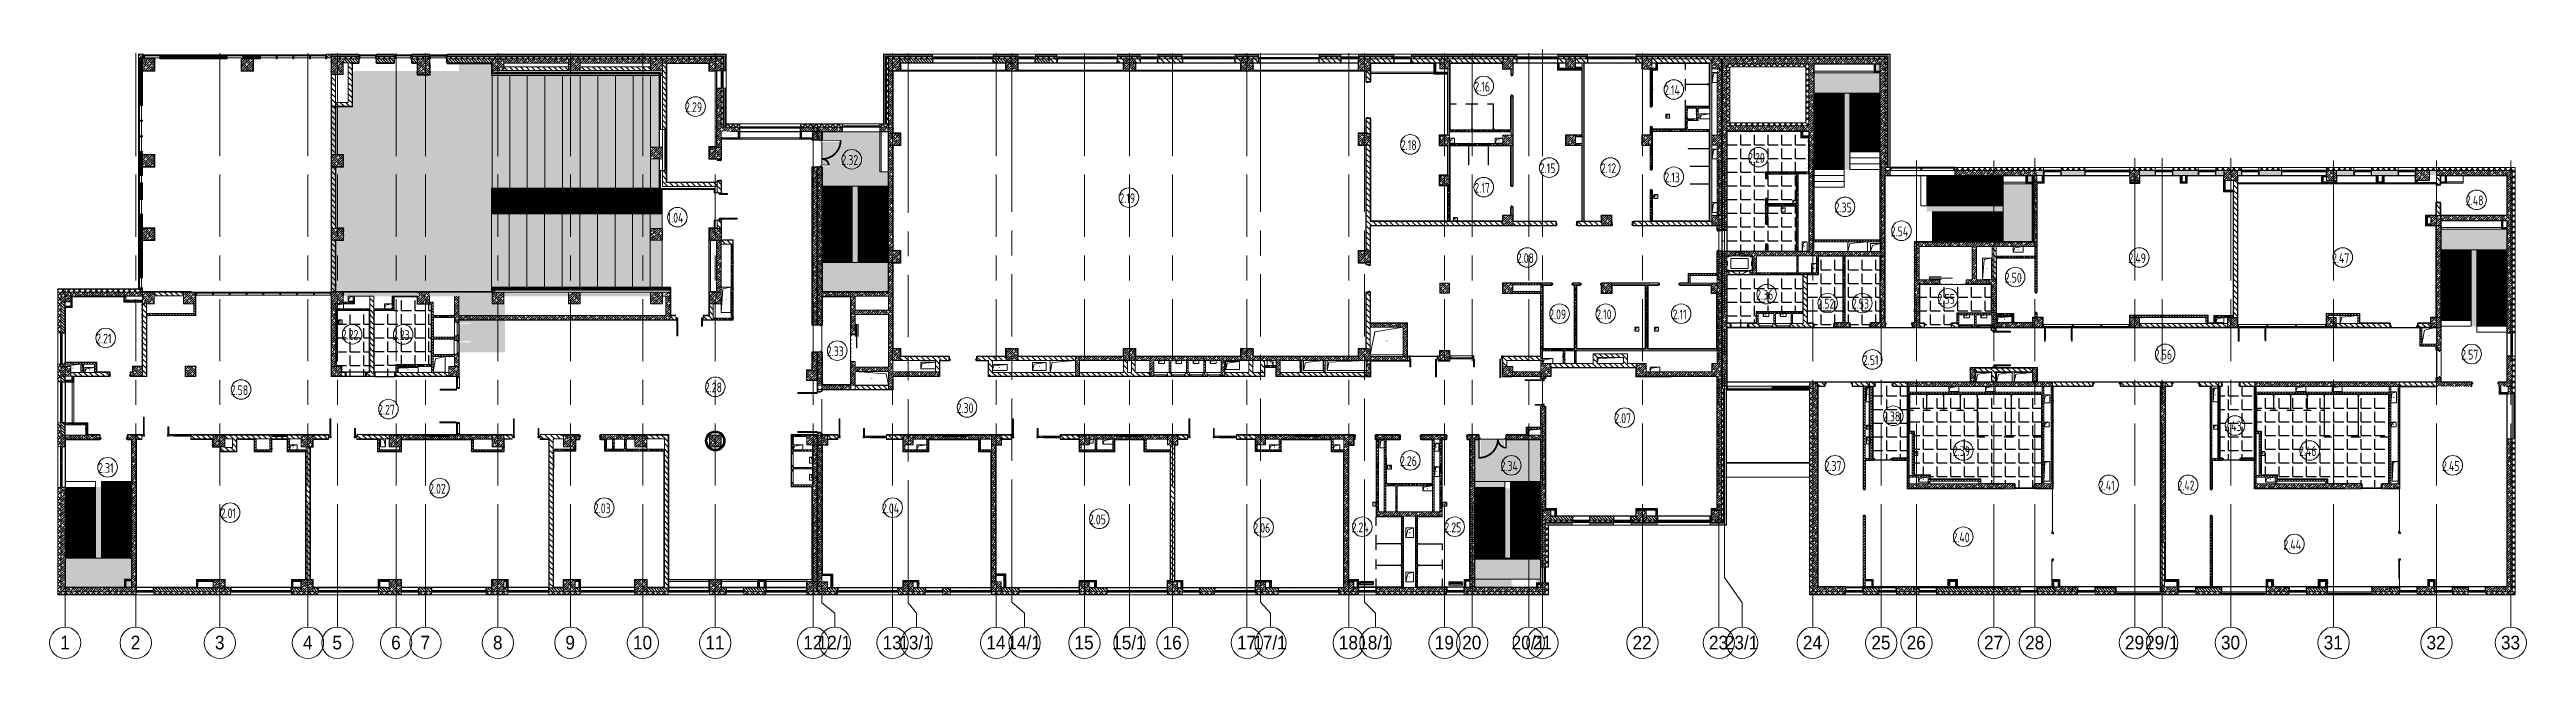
# Model space of a CAD drawing. Header units: millimetres. Extents: x -625 to 415037, y -3642 to 102118.
# Drawn here: x 148082 to 274582, y -3507 to 27577 of the extents above; entities that cross this region are included whole.
import ezdxf

# ---------------------------------------------------------------- set-up
doc = ezdxf.new("R2010")
doc.units = ezdxf.units.MM
for name, pattern in [('Осевая', [6350, 1270, -952.5, 3175, -952.5]), ('Снесенные', [1428.75, 952.5, -476.25]), ('Штрих', [1270, 635, -635])]:
    doc.linetypes.add(name, pattern=pattern)
doc.layers.add('1) плитка КР3', color=160, linetype='Continuous')
for name, color, linetype, lineweight in [('A-AREA-IDEN', 7, 'Continuous', 9), ('A-DETL-GENF', 7, 'Continuous', 9), ('A-DOOR-FRAM-2', 7, 'Continuous', 5), ('A-GENM', 7, 'Continuous', 9), ('A-GENM-1', 7, 'Continuous', 20), ('A-GENM-2', 7, 'Штрих', 5), ('A-GLAZ', 7, 'Continuous', 9), ('A-GLAZ-1', 7, 'Continuous', 5), ('A-GLAZ-CURT', 7, 'Continuous', 9), ('A-GLAZ-CURT-1', 7, 'Continuous', 5), ('A-GLAZ-CURT-2', 7, 'Continuous', 20), ('A-GLAZ-CWMG', 7, 'Continuous', 9), ('A-GLAZ-CWMG-1', 7, 'Continuous', 20), ('A-WALL', 7, 'Continuous', 5), ('A-WALL-2', 7, 'Continuous', 30), ('A-WALL-PATT', 7, 'Continuous', 5), ('I-WALL', 7, 'Continuous', 5), ('M-EQPM-3', 7, 'Снесенные', 5), ('S-COLS', 7, 'Continuous', 9), ('S-COLS-1', 7, 'Continuous', 5), ('S-STRS', 7, 'Continuous', 9), ('S-STRS-ANNO', 7, 'Continuous', 5), ('S-STRS-MBND', 7, 'Continuous', 9), ('Оси', 7, 'Continuous', 9), ('Оси-1', 7, 'Continuous', 20), ('Оси-2', 7, 'Осевая', 9)]:
    doc.layers.add(name, color=color, linetype=linetype, lineweight=lineweight)
for name, color, linetype, lineweight, true_color, transparency in [('A-AREA-PATT-1', 7, 'Continuous', 5, 0xa5bae0, 1), ('A-AREA-PATT-2', 7, 'Continuous', 5, 0xcde0ef, 1), ('A-FLOR-PATT-1', 7, 'Continuous', 9, 0xeef6ff, 0.5)]:
    doc.layers.add(name, color=color, linetype=linetype, lineweight=lineweight, true_color=true_color, transparency=transparency)
for name, color, linetype, lineweight, true_color in [('A-DOOR-1', 7, 'Continuous', 5, 0xc0c0c0), ('A-DOOR-FRAM-1', 7, 'Continuous', 5, 0xc0c0c0), ('A-WALL-1', 9, 'Continuous', 5, 0x808080), ('A-WALL-FNSH-1', 9, 'Continuous', 5, 0x808080), ('M-EQPM-2', 7, 'Штрих', 5, 0xb2b2b2), ('M-EQPM-4', 7, 'Continuous', 9, 0x52e2e2), ('M-EQPM-5', 7, 'Continuous', 9, 0xdfe5eb), ('M-EQPM-6', 7, 'Continuous', 9, 0xd0d4d8), ('S-STRS-1', 7, 'Continuous', 9, 0xeef6ff)]:
    doc.layers.add(name, color=color, linetype=linetype, lineweight=lineweight, true_color=true_color)
doc.layers.get('A-DOOR-1').off()
doc.styles.add('Arial', font='arial.ttf', dxfattribs={"width": 0.9, "height": 700})
doc.styles.add('СПДС', font='ГОСТ тип А.ttf', dxfattribs={"width": 0.9})
pattern_1 = [(45, (148772.12, -0.94), (-141.42136, 141.42136), []), (135, (148772.12, -0.94), (-141.42136, -141.42136), [])]
pattern_2 = [(45, (148772.12, -0.94), (-114.04925, 114.04925), []), (45, (148886.17, -0.94), (-114.04925, 114.04925), [201.612, -40.322, 6.706, -33.617])]
pattern_3 = [(135, (148772.12, -0.94), (-70.71068, -70.71068), [])]
pattern_4 = [(135, (148772.12, -0.94), (-141.42136, -141.42136), [])]
pattern_5 = [(45, (148772.12, -0.94), (-70.71068, 70.71068), [])]
pattern_6 = [(45, (-296.384, 164.685), (-14.1421, 14.1421), []), (135, (-296.384, 164.685), (-14.1421, -14.1421), [])]
pattern_7 = [(45, (-371.384, 164.685), (-14.1421, 14.1421), []), (135, (-371.384, 164.685), (-14.1421, -14.1421), [])]
pattern_8 = [(45, (-546.384, 164.685), (-14.1421, 14.1421), []), (135, (-546.384, 164.685), (-14.1421, -14.1421), [])]
pattern_9 = [(135, (148772.12, -0.94), (-150.8683, -150.8683), [213.36, -35.56, 7.112, -35.56]), (135, (148772.12, 149.83), (-150.8683, -150.8683), []), (50, (148772.12, -0.94), (255.05767, -22.3145), [26.67, -293.37]), (355, (148772.12, -0.94), (-49.3404, 267.47914), [21.336, -234.696]), (100.451, (148793.38, -2.8), (205.71947, 245.16356), [22.666, -249.326]), (46.184, (148772.12, 70.18), (379.511, -58.86), [40.005, -440.055]), (96.636, (148803.75, 65.27), (332.3634, 346.3991), [33.999, -373.989]), (351.184, (148772.12, 70.18), (332.3669, 346.3953), [32.004, -352.044]), (21, (148807.68, 52.4), (212.26017, -143.17112), [26.67, -293.37]), (326, (148807.68, 52.4), (86.52236, 257.86323), [21.336, -234.696]), (71.451, (148825.37, 40.47), (298.78395, 114.6901), [22.666, -249.326]), (37.5, (148772.12, -0.94), (4.32385, 118.37751), [6.706, -225.146, 6.706, -231.546, -235.585]), (37.5, (148772.12, -0.94), (4.32385, 118.37751), [-470.103, 6.706, -228.879]), (7.5, (148772.12, -0.94), (93.54758, 140.2533), [6.706, -129.134, 6.706, -219.812, -89.789]), (7.5, (148772.12, -0.94), (93.54758, 140.2533), [-362.356, 6.706, -83.083]), (327.5, (148692.82, -0.94), (189.82734, -8.02019), [6.706, -82.194, 6.706, -270.662, -368.046]), (327.5, (148692.82, -0.94), (189.82734, -8.02019), [-366.268, 6.706, -361.34]), (317.5, (148657.26, -0.94), (207.38114, 35.59764), [6.706, -108.864, 6.706, -177.495, -261.366]), (317.5, (148657.26, -0.94), (207.38114, 35.59764), [-299.771, 6.706, -254.66])]
pattern_10 = [(45, (-371.384, 174.685), (-14.1421, 14.1421), []), (135, (-371.384, 174.685), (-14.1421, -14.1421), [])]
pattern_11 = [(45, (-371.384, 104.685), (-14.1421, 14.1421), []), (135, (-371.384, 104.685), (-14.1421, -14.1421), [])]
pattern_12 = [(45, (-296.384, 104.685), (-14.1421, 14.1421), []), (135, (-296.384, 104.685), (-14.1421, -14.1421), [])]
pattern_13 = [(45, (-171.384, 164.685), (-14.1421, 14.1421), []), (135, (-171.384, 164.685), (-14.1421, -14.1421), [])]
pattern_14 = [(45, (-171.384, 124.685), (-14.1421, 14.1421), []), (135, (-171.384, 124.685), (-14.1421, -14.1421), [])]
pattern_15 = [(0, (148772.123, -0.94), (243.84, 60.96), [20.117, -162.763, 20.117, -162.763, -975.36]), (0, (148772.123, -0.94), (243.84, 60.96), [-365.76, 20.117, -345.643, 20.117, -162.763, -426.72]), (0, (148772.123, -0.94), (243.84, 60.96), [-914.4, 20.117, -101.803, 20.117, -284.683]), (120, (148863.563, 29.54), (-174.71291, 180.691634), [20.117, -162.763, 20.117, -162.763, -975.36]), (120, (148863.563, 29.54), (-174.71291, 180.691634), [-365.76, 20.117, -345.643, 20.117, -162.763, -426.72]), (120, (148863.563, 29.54), (-174.71291, 180.691634), [-914.4, 20.117, -101.803, 20.117, -284.683]), (240, (148894.043, 151.46), (-69.12709, -241.651634), [20.117, -162.763, 20.117, -162.763, -975.36]), (240, (148894.043, 151.46), (-69.12709, -241.651634), [-365.76, 20.117, -345.643, 20.117, -162.763, -426.72]), (240, (148894.043, 151.46), (-69.12709, -241.651634), [-914.4, 20.117, -101.803, 20.117, -284.683])]
pattern_16 = [(45, (148772.12, -0.94), (-212.132, 212.132), []), (135, (148772.12, -0.94), (-212.132, -212.132), [])]
pattern_17 = [(135, (148772.12, -0.94), (-169.7056, -169.7056), []), (225, (148772.12, -0.94), (169.7056, -169.7056), [])]
pattern_18 = [(0, (148772.12, -0.94), (812.8, 203.2), [67.056, -542.544, 67.056, -542.544, -3251.2]), (0, (148772.12, -0.94), (812.8, 203.2), [-1219.2, 67.056, -1152.144, 67.056, -542.544, -1422.4]), (0, (148772.12, -0.94), (812.8, 203.2), [-3048, 67.056, -339.344, 67.056, -948.944]), (120, (149076.92, 100.66), (-582.3764, 602.3054), [67.056, -542.544, 67.056, -542.544, -3251.2]), (120, (149076.92, 100.66), (-582.3764, 602.3054), [-1219.2, 67.056, -1152.144, 67.056, -542.544, -1422.4]), (120, (149076.92, 100.66), (-582.3764, 602.3054), [-3048, 67.056, -339.344, 67.056, -948.944]), (240, (149178.52, 507.06), (-230.4236, -805.5054), [67.056, -542.544, 67.056, -542.544, -3251.2]), (240, (149178.52, 507.06), (-230.4236, -805.5054), [-1219.2, 67.056, -1152.144, 67.056, -542.544, -1422.4]), (240, (149178.52, 507.06), (-230.4236, -805.5054), [-3048, 67.056, -339.344, 67.056, -948.944])]
pattern_19 = [(0, (241211.1, 10599.06), (0, 698.5), [508, -190.5]), (90, (241211.1, 10599.06), (-698.5, 4e-14), [508, -190.5])]
pattern_20 = [(0, (243093.1, 9968.06), (0, 698.5), [508, -190.5]), (90, (243093.1, 9968.06), (-698.5, 4e-14), [508, -190.5])]
pattern_21 = [(0, (237863.1, 17028.06), (0, 698.5), [508, -190.5]), (90, (237863.1, 17028.06), (-698.5, 4e-14), [508, -190.5])]

msp = doc.modelspace()

# ---------------------------------------------------------------- texts
at = {"layer": 'A-AREA-IDEN', "char_height": 500, "attachment_point": 1, "style": 'СПДС'}
for s, insert, width in [('2.16', (220848, 25936), 1212.15), ('2.14', (230536, 25757), 1255.44), ('2.29', (180544, 24883), 1327.59), ('2.18', (217094, 22950), 1212.15), ('2.32', (188523, 22192), 1327.59), ('2.15', (224187, 21769), 1212.15), ('2.12', (227308, 21769), 1212.15), ('2.20', (234831, 22299), 1327.59), ('2.17', (220848, 20769), 1212.15), ('2.13', (230554, 21299), 1212.15), ('1.04', (179645, 19236), 1255.44), ('2.19', (202722, 20236), 1212.15), ('2.35', (239247, 19764), 1327.59), ('2.48', (271486, 20122), 1370.89), ('2.54', (242114, 18543), 1370.89), ('2.08', (223016, 17180), 1327.59), ('2.49', (254257, 17177), 1370.89), ('2.47', (264650, 17180), 1370.89), ('2.36', (235243, 15308), 1327.59), ('2.50', (247939, 16180), 1327.59), ('2.09', (224670, 14308), 1327.59), ('2.10', (227072, 14308), 1212.15), ('2.11', (230976, 14308), 1096.71), ('2.52', (238364, 14852), 1327.59), ('2.53', (240129, 14852), 1327.59), ('2.55', (244506, 15097), 1327.59), ('2.21', (150464, 13072), 1212.15), ('2.22', (163006, 13261), 1327.59), ('2.23', (165613, 13250), 1327.59), ('2.33', (187779, 12425), 1327.59), ('2.51', (240692, 11975), 1212.15), ('2.56', (255600, 12257), 1327.59), ('2.57', (271249, 12252), 1327.59), ('2.58', (157333, 10440), 1327.59), ('2.28', (181550, 10575), 1327.59), ('2.27', (164861, 9440), 1327.59), ('2.30', (194409, 9526), 1327.59), ('2.07', (227996, 9002), 1327.59), ('2.38', (241717, 9098), 1327.59), ('2.43', (259151, 8603), 1370.89), ('2.31', (150562, 6467), 1212.15), ('2.26', (217050, 6820), 1327.59), ('2.34', (222188, 6568), 1370.89), ('2.37', (238736, 6568), 1327.59), ('2.39', (245286, 7326), 1327.59), ('2.46', (262965, 7326), 1370.89), ('2.45', (270268, 6568), 1370.89), ('2.02', (167468, 5406), 1327.59), ('2.41', (252744, 5568), 1255.44), ('2.42', (256754, 5568), 1370.89), ('2.01', (156823, 4154), 1212.15), ('2.03', (175882, 4406), 1327.59), ('2.04', (190594, 4406), 1370.89), ('2.05', (201165, 3840), 1327.59), ('2.06', (209558, 3406), 1327.59), ('2.24', (214580, 3434), 1370.89), ('2.25', (219316, 3434), 1327.59), ('2.40', (245268, 2925), 1370.89), ('2.44', (262167, 2551), 1414.18)]:
    msp.add_mtext(s, dxfattribs=dict(at, insert=insert, width=width))
at = {"layer": 'Оси', "char_height": 700, "attachment_point": 1, "style": 'Arial'}
for s, insert, width in [('\\fArial|b0|i0|c204|p34|;\\W.9;1', (148627, -2346), 606.08), ('\\fArial|b0|i0|c204|p34|;\\W.9;2', (152227, -2346), 606.08), ('\\fArial|b0|i0|c204|p34|;\\W.9;3', (156527, -2346), 606.08), ('\\fArial|b0|i0|c204|p34|;\\W.9;4', (161027, -2346), 606.08), ('\\fArial|b0|i0|c204|p34|;\\W.9;5', (162527, -2346), 606.08), ('\\fArial|b0|i0|c204|p34|;\\W.9;6', (165527, -2346), 606.08), ('\\fArial|b0|i0|c204|p34|;\\W.9;7', (167027, -2346), 606.08), ('\\fArial|b0|i0|c204|p34|;\\W.9;8', (170727, -2346), 606.08), ('\\fArial|b0|i0|c204|p34|;\\W.9;9', (174427, -2346), 606.08), ('10', (177877, -2346), 1212.15), ('11', (181577, -2346), 1212.15), ('12', (186577, -2346), 1212.15), ('12/1', (187306, -2346), 2121.27), ('13', (190627, -2346), 1212.15), ('13/1', (191477, -2346), 2121.27), ('14', (195927, -2346), 1212.15), ('14/1', (197001, -2346), 2121.27), ('15', (200427, -2346), 1212.15), ('15/1', (202352, -2346), 2121.27), ('16', (204927, -2346), 1212.15), ('17', (208727, -2346), 1212.15), ('17/1', (209555, -2346), 2121.27), ('18', (213927, -2346), 1212.15), ('18/1', (214916, -2346), 2121.27), ('19', (218827, -2346), 1212.15), ('20', (220227, -2346), 1212.15), ('20/1', (222752, -2346), 2121.27), ('21', (223827, -2346), 1212.15), ('22', (228927, -2346), 1212.15), ('23', (232827, -2346), 1212.15), ('23/1', (233640, -2346), 2121.27), ('24', (237627, -2346), 1212.15), ('25', (241127, -2346), 1212.15), ('26', (242927, -2346), 1212.15), ('27', (246877, -2346), 1212.15), ('28', (248977, -2346), 1212.15), ('29', (254077, -2346), 1212.15), ('29/1', (255102, -2346), 2121.27), ('30', (258977, -2346), 1212.15), ('31', (264227, -2346), 1212.15), ('32', (269477, -2346), 1212.15), ('33', (273277, -2346), 1212.15)]:
    msp.add_mtext(s, dxfattribs=dict(at, insert=insert, width=width))

# ---------------------------------------------------------------- blocks, each defined once
blk = doc.blocks.new('BSC_Колонна _Прямоугольная - 600х600-23286269-Объем проектирования 2 этажа')
at = {"layer": 'S-COLS-1'}
h = blk.add_hatch(dxfattribs=at)
h.set_pattern_fill('FP_3', color=256, style=0, pattern_type=2)
h.set_pattern_definition([(45, (-29509.74, -7600), (-114.04925, 114.04925), []), (45, (-29395.7, -7600), (-114.04925, 114.04925), [201.613, -40.323, 6.706, -33.617])])
h.paths.add_polyline_path([(-300, -300), (300, -300), (300, 300), (-300, 300), (-300, -134)])
for p, q in [((300, 300), (-300, 300)), ((-300, 300), (-300, -300)), ((300, -300), (300, 300)), ((-300, -300), (300, -300))]:
    blk.add_line(p, q, dxfattribs=at)
blk = doc.blocks.new('BSC_Колонна _Прямоугольная - 500х500-23286270-Объем проектирования 2 этажа')
at = {"layer": 'S-COLS-1'}
h = blk.add_hatch(dxfattribs=at)
h.set_pattern_fill('FP_4', color=256, style=0, pattern_type=2)
h.set_pattern_definition([(45, (-38790, -7650), (-114.04925, 114.04925), []), (45, (-38675.95, -7650), (-114.04925, 114.04925), [201.613, -40.323, 6.706, -33.617])])
h.paths.add_polyline_path([(-70, -250), (250, -250), (250, 250), (-250, 250), (-250, -250)])
for p, q in [((250, 250), (-250, 250)), ((-250, 250), (-250, -250)), ((250, -250), (250, 250)), ((-250, -250), (250, -250))]:
    blk.add_line(p, q, dxfattribs=at)
blk = doc.blocks.new('BSC_Колонна _Прямоугольная - 500х500-V279-Объем проектирования 2 этажа')
at = {"layer": 'S-COLS-1'}
h = blk.add_hatch(dxfattribs=at)
h.set_pattern_fill('FP_5', color=256, style=0, pattern_type=2)
h.set_pattern_definition([(45, (-43160, -7650), (-114.04925, 114.04925), []), (45, (-43045.95, -7650), (-114.04925, 114.04925), [201.613, -40.323, 6.706, -33.617])])
h.paths.add_polyline_path([(-250, -250), (250, -250), (250, 250), (-250, 250), (-250, 50)])
for p, q in [((250, 250), (-250, 250)), ((-250, 250), (-250, -250)), ((250, -250), (250, 250)), ((-250, -250), (250, -250))]:
    blk.add_line(p, q, dxfattribs=at)
blk = doc.blocks.new('BSC_Колонна _Прямоугольная - 500х500-V280-Объем проектирования 2 этажа')
at = {"layer": 'S-COLS-1'}
h = blk.add_hatch(dxfattribs=at)
h.set_pattern_fill('FP_6', color=256, style=0, pattern_type=2)
h.set_pattern_definition([(45, (-47660, -7650), (-114.04925, 114.04925), []), (45, (-47545.95, -7650), (-114.04925, 114.04925), [201.613, -40.323, 6.706, -33.617])])
h.paths.add_polyline_path([(153, -250), (250, -250), (250, 250), (-250, 250), (-250, -250), (-30, -250)])
for p, q in [((250, 250), (-250, 250)), ((-250, 250), (-250, -250)), ((250, -250), (250, 250)), ((-250, -250), (250, -250))]:
    blk.add_line(p, q, dxfattribs=at)
blk = doc.blocks.new('BSC_Колонна _Прямоугольная - 500х500-V281-Объем проектирования 2 этажа')
at = {"layer": 'S-COLS-1'}
h = blk.add_hatch(dxfattribs=at)
h.set_pattern_fill('FP_7', color=256, style=0, pattern_type=2)
h.set_pattern_definition([(45, (-52160, -7650), (-114.04925, 114.04925), []), (45, (-52045.95, -7650), (-114.04925, 114.04925), [201.613, -40.323, 6.706, -33.617])])
h.paths.add_polyline_path([(-250, -250), (250, -250), (250, 250), (-250, 250), (-250, 30)])
for p, q in [((250, 250), (-250, 250)), ((-250, 250), (-250, -250)), ((250, -250), (250, 250)), ((-250, -250), (250, -250))]:
    blk.add_line(p, q, dxfattribs=at)
blk = doc.blocks.new('BSC_Колонна _Прямоугольная - 500х500-V282-Объем проектирования 2 этажа')
at = {"layer": 'S-COLS-1'}
h = blk.add_hatch(dxfattribs=at)
h.set_pattern_fill('FP_8', color=256, style=0, pattern_type=2)
h.set_pattern_definition([(45, (-61160, -7650), (-114.04925, 114.04925), []), (45, (-61045.95, -7650), (-114.04925, 114.04925), [201.613, -40.323, 6.706, -33.617])])
h.paths.add_polyline_path([(250, -250), (250, 250), (-250, 250), (-250, -250)])
for p, q in [((250, 250), (-250, 250)), ((-250, 250), (-250, -250)), ((250, -250), (250, 250)), ((-250, -250), (250, -250))]:
    blk.add_line(p, q, dxfattribs=at)
blk = doc.blocks.new('BSC_Колонна _Прямоугольная - 600х600-V283-Объем проектирования 2 этажа')
at = {"layer": 'S-COLS-1'}
h = blk.add_hatch(dxfattribs=at)
h.set_pattern_fill('FP_9', color=256, style=0, pattern_type=2)
h.set_pattern_definition([(45, (-25860, -200), (-114.0493, 114.0493), []), (45, (-25745.95, -200), (-114.0493, 114.0493), [201.613, -40.323, 6.706, -33.617])])
h.paths.add_polyline_path([(271, -300), (300, -300), (300, 300), (-300, 300), (-300, -300)])
for p, q in [((300, 300), (-300, 300)), ((-300, 300), (-300, -300)), ((300, -300), (300, 300)), ((-300, -300), (300, -300))]:
    blk.add_line(p, q, dxfattribs=at)
blk = doc.blocks.new('BSC_Колонна _Прямоугольная - 600х600-V284-Объем проектирования 2 этажа')
at = {"layer": 'S-COLS-1'}
h = blk.add_hatch(dxfattribs=at)
h.set_pattern_fill('FP_10', color=256, style=0, pattern_type=2)
h.set_pattern_definition([(45, (-29509.74, -200), (-114.04925, 114.04925), []), (45, (-29395.7, -200), (-114.04925, 114.04925), [201.613, -40.323, 6.706, -33.617])])
h.paths.add_polyline_path([(-300, -300), (300, -300), (300, 300), (-300, 300), (-300, -207)])
for p, q in [((300, 300), (-300, 300)), ((-300, 300), (-300, -300)), ((300, -300), (300, 300)), ((-300, -300), (300, -300))]:
    blk.add_line(p, q, dxfattribs=at)
blk = doc.blocks.new('BSC_Колонна _Прямоугольная - 500х500-V285-Объем проектирования 2 этажа')
at = {"layer": 'S-COLS-1'}
h = blk.add_hatch(dxfattribs=at)
h.set_pattern_fill('FP_11', color=256, style=0, pattern_type=2)
h.set_pattern_definition([(45, (-38790, -150), (-114.04925, 114.04925), []), (45, (-38675.95, -150), (-114.04925, 114.04925), [201.613, -40.323, 6.706, -33.617])])
h.paths.add_polyline_path([(-250, -250), (250, -250), (250, 250), (-250, 250), (-250, -50)])
for p, q in [((250, 250), (-250, 250)), ((-250, 250), (-250, -250)), ((250, -250), (250, 250)), ((-250, -250), (250, -250))]:
    blk.add_line(p, q, dxfattribs=at)
blk = doc.blocks.new('BSC_Колонна _Прямоугольная - 500х500-V286-Объем проектирования 2 этажа')
at = {"layer": 'S-COLS-1'}
h = blk.add_hatch(dxfattribs=at)
h.set_pattern_fill('FP_12', color=256, style=0, pattern_type=2)
h.set_pattern_definition([(45, (-43160, -150), (-114.04925, 114.04925), []), (45, (-43045.95, -150), (-114.04925, 114.04925), [201.613, -40.323, 6.706, -33.617])])
h.paths.add_polyline_path([(-250, -250), (250, -250), (250, 250), (-250, 250), (-250, -50)])
for p, q in [((250, 250), (-250, 250)), ((-250, 250), (-250, -250)), ((250, -250), (250, 250)), ((-250, -250), (250, -250))]:
    blk.add_line(p, q, dxfattribs=at)
blk = doc.blocks.new('BSC_Колонна _Прямоугольная - 500х500-V287-Объем проектирования 2 этажа')
at = {"layer": 'S-COLS-1'}
h = blk.add_hatch(dxfattribs=at)
h.set_pattern_fill('FP_13', color=256, style=0, pattern_type=2)
h.set_pattern_definition([(45, (-47660, -150), (-114.04925, 114.04925), []), (45, (-47545.95, -150), (-114.04925, 114.04925), [201.613, -40.323, 6.706, -33.617])])
h.paths.add_polyline_path([(250, -250), (250, 250), (-250, 250), (-250, -250), (153, -250)])
for p, q in [((250, 250), (-250, 250)), ((-250, 250), (-250, -250)), ((250, -250), (250, 250)), ((-250, -250), (250, -250))]:
    blk.add_line(p, q, dxfattribs=at)
blk = doc.blocks.new('BSC_Колонна _Прямоугольная - 500х500-V288-Объем проектирования 2 этажа')
at = {"layer": 'S-COLS-1'}
h = blk.add_hatch(dxfattribs=at)
h.set_pattern_fill('FP_14', color=256, style=0, pattern_type=2)
h.set_pattern_definition([(45, (-52160, -150), (-114.04925, 114.04925), []), (45, (-52045.95, -150), (-114.04925, 114.04925), [201.613, -40.323, 6.706, -33.617])])
h.paths.add_polyline_path([(-11, -250), (250, -250), (250, 250), (-250, 250), (-250, -250)])
for p, q in [((250, 250), (-250, 250)), ((-250, 250), (-250, -250)), ((250, -250), (250, 250)), ((-250, -250), (250, -250))]:
    blk.add_line(p, q, dxfattribs=at)
blk = doc.blocks.new('BSC_Колонна _Прямоугольная - 500х500-V289-Объем проектирования 2 этажа')
at = {"layer": 'S-COLS-1'}
h = blk.add_hatch(dxfattribs=at)
h.set_pattern_fill('FP_15', color=256, style=0, pattern_type=2)
h.set_pattern_definition([(45, (-61160, -150), (-114.04925, 114.04925), []), (45, (-61045.95, -150), (-114.04925, 114.04925), [201.613, -40.323, 6.706, -33.617])])
h.paths.add_polyline_path([(250, -250), (250, 250), (-250, 250), (-250, -250)])
for p, q in [((250, 250), (-250, 250)), ((-250, 250), (-250, -250)), ((250, -250), (250, 250)), ((-250, -250), (250, -250))]:
    blk.add_line(p, q, dxfattribs=at)
blk = doc.blocks.new('BSC_Колонна _Прямоугольная - 500х500-V290-Объем проектирования 2 этажа')
at = {"layer": 'S-COLS-1'}
h = blk.add_hatch(dxfattribs=at)
h.set_pattern_fill('FP_16', color=256, style=0, pattern_type=2)
h.set_pattern_definition([(45, (-65660, -150), (-114.04925, 114.04925), []), (45, (-65545.95, -150), (-114.04925, 114.04925), [201.613, -40.323, 6.706, -33.617])])
h.paths.add_polyline_path([(250, -250), (250, 250), (-250, 250), (-250, -250), (221, -250)])
for p, q in [((250, 250), (-250, 250)), ((-250, 250), (-250, -250)), ((250, -250), (250, 250)), ((-250, -250), (250, -250))]:
    blk.add_line(p, q, dxfattribs=at)
blk = doc.blocks.new('BSC_Колонна _Прямоугольная - 500х500-V291-Объем проектирования 2 этажа')
at = {"layer": 'S-COLS-1'}
h = blk.add_hatch(dxfattribs=at)
h.set_pattern_fill('FP_17', color=256, style=0, pattern_type=2)
h.set_pattern_definition([(45, (-75730, -3800), (-114.04925, 114.04925), []), (45, (-75615.95, -3800), (-114.04925, 114.04925), [201.613, -40.323, 6.706, -33.617])])
h.paths.add_polyline_path([(-30, -250), (250, -250), (250, 250), (-250, 250), (-250, -250), (-43, -250)])
for p, q in [((250, 250), (-250, 250)), ((-250, 250), (-250, -250)), ((250, -250), (250, 250)), ((-250, -250), (250, -250))]:
    blk.add_line(p, q, dxfattribs=at)
blk = doc.blocks.new('BSC_Колонна _Прямоугольная - 500х500-V292-Объем проектирования 2 этажа')
at = {"layer": 'S-COLS-1'}
h = blk.add_hatch(dxfattribs=at)
h.set_pattern_fill('FP_18', color=256, style=0, pattern_type=2)
h.set_pattern_definition([(45, (-80600, -3800), (-114.04925, 114.04925), []), (45, (-80485.95, -3800), (-114.04925, 114.04925), [201.613, -40.323, 6.706, -33.617])])
h.paths.add_polyline_path([(250, -250), (250, 250), (-250, 250), (-250, -250)])
for p, q in [((250, 250), (-250, 250)), ((-250, 250), (-250, -250)), ((250, -250), (250, 250)), ((-250, -250), (250, -250))]:
    blk.add_line(p, q, dxfattribs=at)
blk = doc.blocks.new('BSC_Колонна _Прямоугольная - 500х500-V293-Объем проектирования 2 этажа')
at = {"layer": 'S-COLS-1'}
h = blk.add_hatch(dxfattribs=at)
h.set_pattern_fill('FP_19', color=256, style=0, pattern_type=2)
h.set_pattern_definition([(45, (-65660, -7650), (-114.04925, 114.04925), []), (45, (-65545.95, -7650), (-114.04925, 114.04925), [201.613, -40.323, 6.706, -33.617])])
h.paths.add_polyline_path([(-250, -250), (250, -250), (250, 250), (-250, 250), (-250, 123)])
for p, q in [((250, 250), (-250, 250)), ((-250, 250), (-250, -250)), ((250, -250), (250, 250)), ((-250, -250), (250, -250))]:
    blk.add_line(p, q, dxfattribs=at)
blk = doc.blocks.new('BSC_Колонна _Прямоугольная - 600х600-23205240-Объем проектирования 2 этажа')
at = {"layer": 'S-COLS-1'}
h = blk.add_hatch(dxfattribs=at)
h.set_pattern_fill('FP_20', color=256, style=0, pattern_type=2)
h.set_pattern_definition([(45, (-66460, -12000), (-114.04925, 114.04925), []), (45, (-66345.95, -12000), (-114.04925, 114.04925), [201.613, -40.323, 6.706, -33.617])])
h.paths.add_polyline_path([(100, -300), (300, -300), (300, 300), (-300, 300), (-300, -300)])
for p, q in [((300, 300), (-300, 300)), ((-300, 300), (-300, -300)), ((300, -300), (300, 300)), ((-300, -300), (300, -300))]:
    blk.add_line(p, q, dxfattribs=at)
blk = doc.blocks.new('BSC_Колонна _Прямоугольная - 600х800-24078684-Объем проектирования 2 этажа')
at = {"layer": 'S-COLS-1'}
h = blk.add_hatch(dxfattribs=at)
h.set_pattern_fill('FP_21', color=256, style=0, pattern_type=2)
h.set_pattern_definition([(45, (-14010, -26700), (-114.04925, 114.04925), []), (45, (-13895.95, -26700), (-114.04925, 114.04925), [201.613, -40.323, 6.706, -33.617])])
h.paths.add_polyline_path([(-100, -400), (300, -400), (300, 400), (-300, 400), (-300, -400), (-166, -400)])
for p, q in [((300, 400), (-300, 400)), ((-300, 400), (-300, -400)), ((300, -400), (300, 400)), ((-300, -400), (300, -400))]:
    blk.add_line(p, q, dxfattribs=at)
blk = doc.blocks.new('BSC_Колонна _Прямоугольная - 600х600-V294-Объем проектирования 2 этажа')
at = {"layer": 'S-COLS-1'}
h = blk.add_hatch(dxfattribs=at)
h.set_pattern_fill('FP_25', color=256, style=0, pattern_type=2)
h.set_pattern_definition([(45, (-14010, -14900), (-114.0493, 114.0493), []), (45, (-13895.95, -14900), (-114.0493, 114.0493), [201.612, -40.322, 6.706, -33.617])])
h.paths.add_polyline_path([(-166, -300), (300, -300), (300, 300), (-300, 300), (-300, -300)])
for p, q in [((300, 300), (-300, 300)), ((-300, 300), (-300, -300)), ((300, -300), (300, 300)), ((-300, -300), (300, -300))]:
    blk.add_line(p, q, dxfattribs=at)
blk = doc.blocks.new('BSC_Колонна _Прямоугольная - 600х600-23295697-Объем проектирования 2 этажа')
at = {"layer": 'S-COLS-1'}
h = blk.add_hatch(dxfattribs=at)
h.set_pattern_fill('FP_26', color=256, style=0, pattern_type=2)
h.set_pattern_definition([(45, (-14010, -18150), (-114.0493, 114.0493), []), (45, (-13895.95, -18150), (-114.0493, 114.0493), [201.612, -40.322, 6.706, -33.617])])
h.paths.add_polyline_path([(-138, -300), (300, -300), (300, 300), (-300, 300), (-300, -300)])
for p, q in [((300, 300), (-300, 300)), ((-300, 300), (-300, -300)), ((300, -300), (300, 300)), ((-300, -300), (300, -300))]:
    blk.add_line(p, q, dxfattribs=at)
blk = doc.blocks.new('BSC_Колонна _Прямоугольная - 600х600-V295-Объем проектирования 2 этажа')
at = {"layer": 'S-COLS-1'}
h = blk.add_hatch(dxfattribs=at)
h.set_pattern_fill('FP_27', color=256, style=0, pattern_type=2)
h.set_pattern_definition([(45, (-14010, -21900), (-114.0493, 114.0493), []), (45, (-13895.95, -21900), (-114.0493, 114.0493), [201.613, -40.323, 6.706, -33.617])])
h.paths.add_polyline_path([(-300, -300), (300, -300), (300, 300), (-300, 300), (-300, -300)])
for p, q in [((300, 300), (-300, 300)), ((-300, 300), (-300, -300)), ((300, -300), (300, 300)), ((-300, -300), (300, -300))]:
    blk.add_line(p, q, dxfattribs=at)
blk = doc.blocks.new('BSC_Колонна _Прямоугольная - 600х600-V296-Объем проектирования 2 этажа')
at = {"layer": 'S-COLS-1'}
h = blk.add_hatch(dxfattribs=at)
h.set_pattern_fill('FP_28', color=256, style=0, pattern_type=2)
h.set_pattern_definition([(45, (-25860, -7600), (-114.0493, 114.0493), []), (45, (-25745.95, -7600), (-114.0493, 114.0493), [201.613, -40.323, 6.706, -33.617])])
h.paths.add_polyline_path([(-300, -300), (300, -300), (300, 300), (-300, 300), (-300, 80)])
for p, q in [((300, 300), (-300, 300)), ((-300, 300), (-300, -300)), ((300, -300), (300, 300)), ((-300, -300), (300, -300))]:
    blk.add_line(p, q, dxfattribs=at)
blk = doc.blocks.new('BSC_Колонна _Прямоугольная - 600х600-V297-Объем проектирования 2 этажа')
at = {"layer": 'S-COLS-1'}
h = blk.add_hatch(dxfattribs=at)
h.set_pattern_fill('FP_29', color=256, style=0, pattern_type=2)
h.set_pattern_definition([(45, (-26110, -26800), (-114.04925, 114.04925), []), (45, (-25995.95, -26800), (-114.04925, 114.04925), [201.613, -40.323, 6.706, -33.617])])
h.paths.add_polyline_path([(300, -300), (300, 300), (-300, 300), (-300, -300)])
for p, q in [((300, 300), (-300, 300)), ((-300, 300), (-300, -300)), ((300, -300), (300, 300)), ((-300, -300), (300, -300))]:
    blk.add_line(p, q, dxfattribs=at)
blk = doc.blocks.new('BSC_Колонна _Прямоугольная - 600х600-V298-Объем проектирования 2 этажа')
at = {"layer": 'S-COLS-1'}
h = blk.add_hatch(dxfattribs=at)
h.set_pattern_fill('FP_30', color=256, style=0, pattern_type=2)
h.set_pattern_definition([(45, (-26110, -14900), (-114.04925, 114.04925), []), (45, (-25995.95, -14900), (-114.04925, 114.04925), [201.613, -40.323, 6.706, -33.617])])
h.paths.add_polyline_path([(-300, -300), (300, -300), (300, 300), (-300, 300), (-300, 80)])
for p, q in [((300, 300), (-300, 300)), ((-300, 300), (-300, -300)), ((300, -300), (300, 300)), ((-300, -300), (300, -300))]:
    blk.add_line(p, q, dxfattribs=at)
blk = doc.blocks.new('BSC_Колонна _Прямоугольная - 600х600-V299-Объем проектирования 2 этажа')
at = {"layer": 'S-COLS-1'}
h = blk.add_hatch(dxfattribs=at)
h.set_pattern_fill('FP_31', color=256, style=0, pattern_type=2)
h.set_pattern_definition([(45, (-66460, -17000), (-114.04925, 114.04925), []), (45, (-66345.95, -17000), (-114.04925, 114.04925), [201.613, -40.323, 6.706, -33.617])])
h.paths.add_polyline_path([(100, -300), (300, -300), (300, 300), (-300, 300), (-300, -300)])
for p, q in [((300, 300), (-300, 300)), ((-300, 300), (-300, -300)), ((300, -300), (300, 300)), ((-300, -300), (300, -300))]:
    blk.add_line(p, q, dxfattribs=at)
blk = doc.blocks.new('BSC_Колонна _Прямоугольная - 500х500-23287078-Объем проектирования 2 этажа')
at = {"layer": 'S-COLS-1'}
h = blk.add_hatch(dxfattribs=at)
h.set_pattern_fill('FP_32', color=256, style=0, pattern_type=2)
h.set_pattern_definition([(45, (-84450, -22950), (-114.04925, 114.04925), []), (45, (-84335.95, -22950), (-114.04925, 114.04925), [201.613, -40.323, 6.706, -33.617])])
h.paths.add_polyline_path([(140, -250), (250, -250), (250, 250), (-250, 250), (-249, -250), (60, -250)])
for p, q in [((250, 250), (-250, 250)), ((-250, 250), (-250, -250)), ((250, -250), (250, 250)), ((-250, -250), (250, -250))]:
    blk.add_line(p, q, dxfattribs=at)
blk = doc.blocks.new('110_Дверь_СКБ_1Ст_Внутренняя1 - Д-8 950x2100h_охрана-31784688-Объем проектирования 2 этажа')
at = {"layer": 'A-DOOR-FRAM-2'}
h = blk.add_hatch(dxfattribs=at)
h.set_pattern_fill('FP_34', color=256, style=0, pattern_type=2)
h.set_pattern_definition(pattern_6)
h.paths.add_polyline_path([(-438, 100), (-463, 100), (-463, -100), (-438, -99), (-438, 95)])
at = {"layer": 'A-DOOR-FRAM-1'}
for p, q in [((-423, 108), (-493, 108)), ((-493, 108), (-493, 100)), ((-493, 100), (-423, 100)), ((-438, 100), (-463, 100)), ((-463, 100), (-463, -100)), ((-413, 100), (-438, 100)), ((-438, 100), (-438, 20)), ((-438, -100), (-438, 100)), ((-423, 100), (-438, 100)), ((-438, 100), (-438, 99)), ((-438, 99), (-423, 99)), ((-438, 20), (-403, 20)), ((-423, 20), (-438, 20)), ((-438, 20), (-438, -100)), ((-423, 100), (-423, 108)), ((-423, 99), (-423, 100)), ((-423, -100), (-423, 20)), ((-413, 60), (-413, 100)), ((-403, 60), (-413, 60)), ((-403, 20), (-403, 60)), ((437, 60), (427, 60)), ((427, 60), (427, 20)), ((427, 20), (462, 20)), ((437, 100), (437, 60)), ((462, 100), (437, 100)), ((517, 108), (447, 108)), ((447, 108), (447, 100)), ((462, 100), (447, 100)), ((447, 100), (447, 99)), ((447, 100), (517, 100)), ((447, 99), (462, 99)), ((462, 20), (447, 20)), ((447, 20), (447, -100)), ((462, 20), (462, 100)), ((487, 100), (462, 100)), ((462, 100), (462, -100)), ((462, 99), (462, 100)), ((462, -100), (462, 20)), ((487, -100), (487, 100)), ((517, 100), (517, 108)), ((-423, -100), (-493, -100)), ((-493, -100), (-493, -108)), ((-493, -108), (-423, -108)), ((-463, -100), (-438, -100)), ((-438, -100), (-423, -100)), ((-423, -108), (-423, -100)), ((447, -100), (462, -100)), ((517, -100), (447, -100)), ((447, -100), (447, -108)), ((447, -108), (517, -108)), ((462, -100), (487, -100)), ((517, -108), (517, -100))]:
    blk.add_line(p, q, dxfattribs=at)
blk = doc.blocks.new('110_Дверь_СКБ_2Ст - Д-5_п_ Из игровой в коридор-32679362-Объем проектирования 2 этажа')
at = {"layer": 'A-DOOR-FRAM-1'}
for p, q in [((-672, 118), (-742, 118)), ((-742, 118), (-742, 110)), ((-742, 110), (-672, 110)), ((-638, 110), (-688, 110)), ((-688, 110), (-688, 30)), ((-688, 30), (-628, 30)), ((-672, 30), (-688, 30)), ((-688, 30), (-688, -110)), ((-672, 110), (-672, 118)), ((-672, -110), (-672, 30)), ((-638, 60), (-638, 110)), ((-628, 60), (-638, 60)), ((-628, 30), (-628, 60)), ((662, 60), (652, 60)), ((652, 60), (652, 30)), ((652, 30), (712, 30)), ((662, 110), (662, 60)), ((712, 110), (662, 110)), ((768, 118), (698, 118)), ((698, 118), (698, 110)), ((698, 110), (768, 110)), ((712, 30), (698, 30)), ((698, 30), (698, -110)), ((712, 30), (712, 110)), ((712, -110), (712, 30)), ((768, 110), (768, 118)), ((-672, -110), (-742, -110)), ((-742, -110), (-742, -118)), ((-742, -118), (-672, -118)), ((-688, -110), (-672, -110)), ((-672, -118), (-672, -110)), ((698, -110), (712, -110)), ((768, -110), (698, -110)), ((698, -110), (698, -118)), ((698, -118), (768, -118)), ((768, -118), (768, -110))]:
    blk.add_line(p, q, dxfattribs=at)
blk = doc.blocks.new('110_Дверь_СКБ_1Ст_Внутренняя1 - Д-4 1100x2100h_су мгн-32375332-Объем проектирования 2 этажа')
at = {"layer": 'A-DOOR-FRAM-2'}
h = blk.add_hatch(dxfattribs=at)
h.set_pattern_fill('FP_76', color=256, style=0, pattern_type=2)
h.set_pattern_definition(pattern_7)
h.paths.add_polyline_path([(-538, 100), (-538, -100), (-513, -100), (-513, 100)])
at = {"layer": 'A-DOOR-FRAM-1'}
for p, q in [((-498, 108), (-568, 108)), ((-568, 108), (-568, 100)), ((-568, 100), (-498, 100)), ((-513, 100), (-538, 100)), ((-538, 100), (-538, -100)), ((-488, 100), (-513, 100)), ((-513, 100), (-513, 20)), ((-513, -100), (-513, 100)), ((-498, 100), (-513, 100)), ((-513, 100), (-513, 99)), ((-513, 99), (-498, 99)), ((-513, 20), (-478, 20)), ((-498, 20), (-513, 20)), ((-513, 20), (-513, -100)), ((-498, 100), (-498, 108)), ((-498, 99), (-498, 100)), ((-498, -100), (-498, 20)), ((-488, 60), (-488, 100)), ((-478, 60), (-488, 60)), ((-478, 20), (-478, 60)), ((512, 60), (502, 60)), ((502, 60), (502, 20)), ((502, 20), (537, 20)), ((512, 100), (512, 60)), ((537, 100), (512, 100)), ((592, 108), (522, 108)), ((522, 108), (522, 100)), ((537, 100), (522, 100)), ((522, 100), (522, 99)), ((522, 100), (592, 100)), ((522, 99), (537, 99)), ((537, 20), (522, 20)), ((522, 20), (522, -100)), ((537, 20), (537, 100)), ((562, 100), (537, 100)), ((537, 100), (537, -100)), ((537, 99), (537, 100)), ((537, -100), (537, 20)), ((562, -100), (562, 100)), ((592, 100), (592, 108)), ((-498, -100), (-568, -100)), ((-568, -100), (-568, -108)), ((-568, -108), (-498, -108)), ((-538, -100), (-513, -100)), ((-513, -100), (-498, -100)), ((-498, -108), (-498, -100)), ((522, -100), (537, -100)), ((592, -100), (522, -100)), ((522, -100), (522, -108)), ((522, -108), (592, -108)), ((537, -100), (562, -100)), ((592, -108), (592, -100))]:
    blk.add_line(p, q, dxfattribs=at)
blk = doc.blocks.new('120_Окно_СКБ_1Ст - 120_Окно_СКБ_1Ст 900х2500_h_ с форточкой-22876038-Объем проектирования 2 этажа')
at = {"layer": 'A-GLAZ'}
for p, q in [((-450, -127), (-450, -57)), ((-450, -57), (-380, -57)), ((-380, -127), (-450, -127)), ((-380, -127), (-400, -127)), ((-400, -127), (-400, -137)), ((-400, -137), (400, -137)), ((400, -137), (-400, -137)), ((-380, -57), (-380, -127)), ((380, -87), (-380, -87)), ((-380, -87), (-380, -127)), ((-330, -137), (-330, -87)), ((330, -137), (330, -87)), ((380, -127), (380, -57)), ((380, -57), (450, -57)), ((380, -127), (380, -87)), ((450, -127), (380, -127)), ((400, -127), (380, -127)), ((400, -137), (400, -127)), ((450, -57), (450, -127))]:
    blk.add_line(p, q, dxfattribs=at)
at = {"layer": 'A-GLAZ-1'}
for p, q in [((450, -57), (-450, -57)), ((-430, -127), (-400, -127)), ((-330, -107), (330, -107)), ((330, -117), (-330, -117)), ((400, -127), (430, -127))]:
    blk.add_line(p, q, dxfattribs=at)
blk = doc.blocks.new('120_Окно_СКБ_1Ст - 120_Окно_СКБ_1Ст 900х2500_h_ с форточкой-22877787-Объем проектирования 2 этажа')
at = {"layer": 'A-GLAZ'}
for p, q in [((-450, -127), (-450, -57)), ((-450, -57), (-380, -57)), ((-380, -127), (-450, -127)), ((-380, -127), (-400, -127)), ((-400, -127), (-400, -137)), ((-400, -137), (400, -137)), ((400, -137), (-400, -137)), ((-380, -57), (-380, -127)), ((380, -87), (-380, -87)), ((-380, -87), (-380, -127)), ((-330, -137), (-330, -87)), ((330, -137), (330, -87)), ((380, -127), (380, -57)), ((380, -57), (450, -57)), ((380, -127), (380, -87)), ((450, -127), (380, -127)), ((400, -127), (380, -127)), ((400, -137), (400, -127)), ((450, -57), (450, -127))]:
    blk.add_line(p, q, dxfattribs=at)
at = {"layer": 'A-GLAZ-1'}
for p, q in [((450, -57), (-450, -57)), ((-430, -127), (-400, -127)), ((-330, -107), (330, -107)), ((330, -117), (-330, -117)), ((400, -127), (430, -127))]:
    blk.add_line(p, q, dxfattribs=at)
blk = doc.blocks.new('120_Окно_СКБ_1Ст - 120_Окно_СКБ_1Ст 900х2500_h_ с форточкой-V300-Объем проектирования 2 этажа')
at = {"layer": 'A-GLAZ'}
for p, q in [((-450, -127), (-450, -57)), ((-450, -57), (-380, -57)), ((-380, -127), (-450, -127)), ((-380, -127), (-400, -127)), ((-400, -127), (-400, -137)), ((-400, -137), (400, -137)), ((400, -137), (-400, -137)), ((-380, -57), (-380, -127)), ((380, -87), (-380, -87)), ((-380, -87), (-380, -127)), ((-330, -137), (-330, -87)), ((330, -137), (330, -87)), ((380, -127), (380, -57)), ((380, -57), (450, -57)), ((380, -127), (380, -87)), ((450, -127), (380, -127)), ((400, -127), (380, -127)), ((400, -137), (400, -127)), ((450, -57), (450, -127))]:
    blk.add_line(p, q, dxfattribs=at)
at = {"layer": 'A-GLAZ-1'}
for p, q in [((450, -57), (-450, -57)), ((-430, -127), (-400, -127)), ((-330, -107), (330, -107)), ((330, -117), (-330, -117)), ((400, -127), (430, -127))]:
    blk.add_line(p, q, dxfattribs=at)
blk = doc.blocks.new('Прямоугольный импост - Импост структурный с накладкой - 190мм-22856075-Объем проектирования 2 этажа')
at = {"layer": 'A-GLAZ-CWMG-1'}
for p, q in [((0, 190), (-50, 190)), ((-50, 190), (-50, 40)), ((-50, 40), (-40, 40)), ((-40, 0), (-50, 0)), ((-50, 0), (-50, -17)), ((-40, 40), (-40, 0)), ((-10, 0), (-10, 40)), ((-10, 40), (0, 40)), ((0, 0), (-10, 0)), ((0, 40), (0, 190)), ((0, -17), (0, 0)), ((-50, -17), (0, -17))]:
    blk.add_line(p, q, dxfattribs=at)
blk = doc.blocks.new('Прямоугольный импост - Импост структурный с накладкой - 190мм-V301-Объем проектирования 2 этажа')
at = {"layer": 'A-GLAZ-CWMG-1'}
for p, q in [((0, 190), (-50, 190)), ((-50, 190), (-50, 40)), ((-50, 40), (-40, 40)), ((-40, 0), (-50, 0)), ((-50, 0), (-50, -17)), ((-40, 40), (-40, 0)), ((-10, 0), (-10, 40)), ((-10, 40), (0, 40)), ((0, 0), (-10, 0)), ((0, 40), (0, 188)), ((0, -17), (0, 0)), ((-50, -17), (0, -17))]:
    blk.add_line(p, q, dxfattribs=at)
blk = doc.blocks.new('Прямоугольный импост - Импост структурный с накладкой - 190мм-22856805-Объем проектирования 2 этажа')
at = {"layer": 'A-GLAZ-CWMG-1'}
for p, q in [((0, 17), (-50, 17)), ((-50, 17), (-50, 0)), ((-50, 0), (-40, 0)), ((-40, 0), (-40, -40)), ((-10, -40), (-10, 0)), ((-10, 0), (0, 0)), ((0, 11), (0, 17)), ((-40, -40), (-50, -40)), ((-50, -40), (-50, -190)), ((-50, -190), (0, -190)), ((0, -40), (-10, -40))]:
    blk.add_line(p, q, dxfattribs=at)
blk = doc.blocks.new('BSC_Колонна _Прямоугольная - 600х600-23205375-Объем проектирования 2 этажа')
at = {"layer": 'S-COLS-1'}
h = blk.add_hatch(dxfattribs=at)
h.set_pattern_fill('FP_54', color=256, style=0, pattern_type=2)
h.set_pattern_definition([(45, (-54460, -12000), (-114.04925, 114.04925), []), (45, (-54345.95, -12000), (-114.04925, 114.04925), [201.613, -40.323, 6.706, -33.617])])
h.paths.add_polyline_path([(300, -300), (300, 300), (-300, 300), (-300, -300), (289, -300)])
for p, q in [((300, 300), (-300, 300)), ((-300, 300), (-300, -300)), ((300, -300), (300, 300)), ((-300, -300), (300, -300))]:
    blk.add_line(p, q, dxfattribs=at)
blk = doc.blocks.new('BSC_Колонна _Прямоугольная - 600х600-V302-Объем проектирования 2 этажа')
at = {"layer": 'S-COLS-1'}
h = blk.add_hatch(dxfattribs=at)
h.set_pattern_fill('FP_55', color=256, style=0, pattern_type=2)
h.set_pattern_definition([(45, (-42460, -26800), (-114.04925, 114.04925), []), (45, (-42345.95, -26800), (-114.04925, 114.04925), [201.613, -40.323, 6.706, -33.617])])
h.paths.add_polyline_path([(293, -300), (300, -300), (300, 300), (-300, 300), (-300, -300), (272, -300)])
for p, q in [((300, 300), (-300, 300)), ((-300, 300), (-300, -300)), ((300, -300), (300, 300)), ((-300, -300), (300, -300))]:
    blk.add_line(p, q, dxfattribs=at)
blk = doc.blocks.new('110_Дверь_СКБ_2Ст - Д-6_л__ ДОО_Дв_1450x2100h_Дверь из раздевальной в коридор-25835678-Объем проектирования 2 этажа')
at = {"layer": 'A-DOOR-FRAM-2'}
h = blk.add_hatch(dxfattribs=at)
h.set_pattern_fill('FP_40', color=256, style=0, pattern_type=2)
h.set_pattern_definition(pattern_8)
h.paths.add_polyline_path([(-688, 86), (-688, 100), (-713, 100), (-713, -100), (-688, -100), (-688, -47)])
at = {"layer": 'A-DOOR-FRAM-1'}
for p, q in [((-672, 108), (-742, 108)), ((-742, 108), (-742, 100)), ((-742, 100), (-672, 100)), ((-688, 100), (-713, 100)), ((-713, 100), (-713, -100)), ((-638, 100), (-688, 100)), ((-688, 100), (-688, 20)), ((-688, 20), (-628, 20)), ((-688, -100), (-688, 100)), ((-672, 20), (-688, 20)), ((-688, 20), (-688, -100)), ((-672, 100), (-672, 108)), ((-672, -100), (-672, 20)), ((-638, 50), (-638, 100)), ((-628, 50), (-638, 50)), ((-628, 20), (-628, 50)), ((662, 50), (652, 50)), ((652, 50), (652, 20)), ((652, 20), (712, 20)), ((662, 100), (662, 50)), ((712, 100), (662, 100)), ((768, 108), (698, 108)), ((698, 108), (698, 100)), ((698, 100), (768, 100)), ((712, 20), (698, 20)), ((698, 20), (698, -100)), ((712, 20), (712, 100)), ((738, 100), (712, 100)), ((712, 100), (712, -100)), ((712, -100), (712, 20)), ((738, -100), (738, 100)), ((768, 100), (768, 108)), ((-672, -100), (-742, -100)), ((-742, -100), (-742, -108)), ((-742, -108), (-672, -108)), ((-713, -100), (-688, -100)), ((-688, -100), (-672, -100)), ((-672, -108), (-672, -100)), ((698, -100), (712, -100)), ((768, -100), (698, -100)), ((698, -100), (698, -108)), ((698, -108), (768, -108)), ((712, -100), (738, -100)), ((768, -108), (768, -100))]:
    blk.add_line(p, q, dxfattribs=at)
blk = doc.blocks.new('Системная панель - Стекло - 40мм-22858580-Объем проектирования 2 этажа')
at = {"layer": 'A-GLAZ-CURT-2'}
for p, q in [((372.5, 40), (-372.5, 40)), ((-372.5, 40), (-372.5, 0)), ((-372.5, 0), (372.5, 0)), ((372.5, 0), (372.5, 40))]:
    blk.add_line(p, q, dxfattribs=at)
blk = doc.blocks.new('Системная панель - Стекло - 40мм-22858442-Объем проектирования 2 этажа')
at = {"layer": 'A-GLAZ-CURT-1'}
h = blk.add_hatch(dxfattribs=at)
h.set_pattern_fill('FP_198', color=256, style=0, pattern_type=2)
h.set_pattern_definition([(135, (19350.1, -4071.1), (-565.685, -565.685), [400, -1200]), (135, (19550.1, -4471.1), (-565.685, -565.685), [1200, -400]), (135, (19750.1, -3671.1), (-565.685, -565.685), [400, -1200])])
h.paths.add_polyline_path([(385, 40), (-385, 40), (-385, 0), (385, 0)])
at = {"layer": 'A-GLAZ-CURT-2'}
for p, q in [((385, 40), (-385, 40)), ((-385, 40), (-385, 0)), ((-385, 0), (385, 0)), ((385, 0), (385, 40))]:
    blk.add_line(p, q, dxfattribs=at)
blk = doc.blocks.new('Системная панель - Стекло - 40мм-V303-Объем проектирования 2 этажа')
at = {"layer": 'A-GLAZ-CURT-1'}
h = blk.add_hatch(dxfattribs=at)
h.set_pattern_fill('FP_53', color=256, style=0, pattern_type=2)
h.set_pattern_definition([(135, (23350.1, -4071.1), (-565.685, -565.685), [400, -1200]), (135, (23550.1, -4471.1), (-565.685, -565.685), [1200, -400]), (135, (23750.1, -3671.1), (-565.685, -565.685), [400, -1200])])
h.paths.add_polyline_path([(385, 40), (-385, 40), (-385, 0), (385, 0)])
at = {"layer": 'A-GLAZ-CURT-2'}
for p, q in [((385, 40), (-385, 40)), ((-385, 40), (-385, 0)), ((-385, 0), (385, 0)), ((385, 0), (385, 40))]:
    blk.add_line(p, q, dxfattribs=at)
blk = doc.blocks.new('Системная панель - Стекло - 40мм-23190197-Объем проектирования 2 этажа')
at = {"layer": 'A-GLAZ-CURT-2'}
for p, q in [((269, 40), (-269, 40)), ((-269, 40), (-269, 0)), ((-269, 0), (269, 0)), ((269, 0), (269, 40))]:
    blk.add_line(p, q, dxfattribs=at)
blk = doc.blocks.new('Прямоугольный импост - Импост структурный с накладкой - 190мм-22858300-Объем проектирования 2 этажа')
at = {"layer": 'A-GLAZ-CWMG-1'}
for p, q in [((-50, 0), (-50, 17)), ((-50, 17), (0, 17)), ((-40, 0), (-50, 0)), ((-40, -40), (-40, 0)), ((0, 0), (-10, 0)), ((-10, 0), (-10, -40)), ((0, 17), (0, 0)), ((-50, -190), (-50, -40)), ((-50, -40), (-40, -40)), ((0, -190), (-50, -190)), ((-10, -40), (0, -40)), ((0, -40), (0, -190))]:
    blk.add_line(p, q, dxfattribs=at)
blk = doc.blocks.new('Прямоугольный импост - Импост структурный с накладкой - 190мм-22856798-Объем проектирования 2 этажа')
at = {"layer": 'A-GLAZ-CWMG-1'}
for p, q in [((-25, 0), (-25, 17)), ((-25, 17), (25, 17)), ((-15, 0), (-25, 0)), ((-15, -40), (-15, 0)), ((25, 0), (15, 0)), ((15, 0), (15, -40)), ((25, 17), (25, 0)), ((-25, -190), (-25, -40)), ((-25, -40), (-15, -40)), ((25, -190), (-25, -190)), ((15, -40), (25, -40)), ((25, -40), (25, -190))]:
    blk.add_line(p, q, dxfattribs=at)
blk = doc.blocks.new('Прямоугольный импост - Импост структурный с накладкой - 190мм-23186008-Объем проектирования 2 этажа')
at = {"layer": 'A-GLAZ-CWMG'}
for points in [[(3871, 19975), (3871, 20725), (3854, 20725), (3854, 19975), (3861, 19975)], [(3911, 19975), (4061, 19975), (4061, 20725), (3911, 20725), (3911, 20080)]]:
    blk.add_hatch(color=256, dxfattribs=at).paths.add_polyline_path(points)
for p, q in [((3854, 20725), (3854, 19975)), ((4061, 20725), (4061, 19975)), ((3861, 19975), (3854, 19975)), ((4061, 19975), (4031, 19975))]:
    blk.add_line(p, q, dxfattribs=at)
blk = doc.blocks.new('Прямоугольный импост - Импост структурный с накладкой - 160мм-22858437-Объем проектирования 2 этажа')
at = {"layer": 'A-GLAZ-CWMG'}
for p, q in [((3854, 23925), (3854, 23175)), ((4011, 23925), (4011, 23175))]:
    blk.add_line(p, q, dxfattribs=at)
blk = doc.blocks.new('Системная панель - Стекло - 40мм-V304-Объем проектирования 2 этажа')
at = {"layer": 'A-GLAZ-CURT-2'}
for p, q in [((385, 40), (-385, 40)), ((-385, 40), (-385, 0)), ((-385, 0), (385, 0)), ((385, 0), (385, 40))]:
    blk.add_line(p, q, dxfattribs=at)
blk = doc.blocks.new('Системная панель - Стекло - 40мм-V305-Объем проектирования 2 этажа')
at = {"layer": 'A-GLAZ-CURT-2'}
for p, q in [((385, 40), (-385, 40)), ((-385, 40), (-385, 0)), ((-385, 0), (385, 0)), ((385, 0), (385, 40))]:
    blk.add_line(p, q, dxfattribs=at)
blk = doc.blocks.new('Прямоугольный импост - Импост структурный с накладкой - 160мм-23190189-Объем проектирования 2 этажа')
at = {"layer": 'A-GLAZ-CWMG'}
for p, q in [((3854, 15925), (3861, 15925)), ((3854, 15925), (3854, 15408)), ((4011, 15925), (4011, 15408))]:
    blk.add_line(p, q, dxfattribs=at)
blk = doc.blocks.new('Системная панель - Стекло - 40мм-22856069-Объем проектирования 2 этажа')
at = {"layer": 'A-GLAZ-CURT-2'}
for p, q in [((397.5, 0), (-397.5, 0)), ((-397.5, 0), (-397.5, -40)), ((397.5, -40), (397.5, 0)), ((-397.5, -40), (397.5, -40))]:
    blk.add_line(p, q, dxfattribs=at)
blk = doc.blocks.new('Системная панель - Стекло - 40мм-22856070-Объем проектирования 2 этажа')
at = {"layer": 'A-GLAZ-CURT-1'}
h = blk.add_hatch(dxfattribs=at)
h.set_pattern_fill('FP_59', color=256, style=0, pattern_type=2)
h.set_pattern_definition([(45, (-8985, -27090), (-565.685, 565.685), [400, -1200]), (45, (-9385, -27290), (-565.685, 565.685), [1200, -400]), (45, (-8585, -27490), (-565.685, 565.685), [400, -1200])])
h.paths.add_polyline_path([(325, -40), (410, -40), (410, 0), (-410, 0), (-410, -40), (-400, -40)])
at = {"layer": 'A-GLAZ-CURT-2'}
for p, q in [((410, 0), (-410, 0)), ((-410, 0), (-410, -40)), ((-410, -40), (410, -40)), ((410, -40), (410, 0))]:
    blk.add_line(p, q, dxfattribs=at)
blk = doc.blocks.new('Системная панель - Стекло - 40мм-V306-Объем проектирования 2 этажа')
at = {"layer": 'A-GLAZ-CURT-1'}
h = blk.add_hatch(dxfattribs=at)
h.set_pattern_fill('FP_60', color=256, style=0, pattern_type=2)
h.set_pattern_definition([(45, (-10685, -27090), (-565.685, 565.685), [400, -1200]), (45, (-11085, -27290), (-565.685, 565.685), [1200, -400]), (45, (-10285, -27490), (-565.685, 565.685), [400, -1200])])
h.paths.add_polyline_path([(410, -40), (410, 0), (-410, 0), (-410, -40), (400, -40)])
at = {"layer": 'A-GLAZ-CURT-2'}
for p, q in [((410, 0), (-410, 0)), ((-410, 0), (-410, -40)), ((-410, -40), (410, -40)), ((410, -40), (410, 0))]:
    blk.add_line(p, q, dxfattribs=at)
blk = doc.blocks.new('Системная панель - Стекло - 40мм-22856305-Объем проектирования 2 этажа')
at = {"layer": 'A-GLAZ-CURT-2'}
for p, q in [((410, 0), (-410, 0)), ((-410, 0), (-410, -40)), ((-410, -40), (410, -40)), ((410, -40), (410, 0))]:
    blk.add_line(p, q, dxfattribs=at)
blk = doc.blocks.new('Системная панель - Стекло - 40мм-V307-Объем проектирования 2 этажа')
at = {"layer": 'A-GLAZ-CURT-1'}
h = blk.add_hatch(dxfattribs=at)
h.set_pattern_fill('FP_61', color=256, style=0, pattern_type=2)
h.set_pattern_definition([(45, (-12385.26, -27090), (-565.685, 565.685), [400, -1200]), (45, (-12785.26, -27290), (-565.685, 565.685), [1200, -400]), (45, (-11985.26, -27490), (-565.685, 565.685), [400, -1200])])
h.paths.add_polyline_path([(-400, -40), (410, -40), (410, 0), (-410, 0), (-410, -40)])
at = {"layer": 'A-GLAZ-CURT-2'}
for p, q in [((410, 0), (-410, 0)), ((-410, 0), (-410, -40)), ((-410, -40), (410, -40)), ((410, -40), (410, 0))]:
    blk.add_line(p, q, dxfattribs=at)
blk = doc.blocks.new('Системная панель - Стекло - 40мм-V308-Объем проектирования 2 этажа')
at = {"layer": 'A-GLAZ-CURT-1'}
h = blk.add_hatch(dxfattribs=at)
h.set_pattern_fill('FP_62', color=256, style=0, pattern_type=2)
h.set_pattern_definition([(45, (-13222.76, -27090), (-565.685, 565.685), [400, -1200]), (45, (-13622.76, -27290), (-565.685, 565.685), [1200, -400]), (45, (-12822.76, -27490), (-565.685, 565.685), [400, -1200])])
h.paths.add_polyline_path([(-387.5, -40), (397.5, -40), (397.5, 0), (-397.5, 0), (-397.5, -40)])
at = {"layer": 'A-GLAZ-CURT-2'}
for p, q in [((397.5, 0), (-397.5, 0)), ((-397.5, 0), (-397.5, -40)), ((397.5, -40), (397.5, 0)), ((-397.5, -40), (397.5, -40))]:
    blk.add_line(p, q, dxfattribs=at)
blk = doc.blocks.new('Прямоугольный импост - Импост структурный с накладкой - 190мм-22856073-Объем проектирования 2 этажа')
at = {"layer": 'A-GLAZ-CWMG-1'}
for p, q in [((-50, 40), (-50, 190)), ((-50, 190), (0, 190)), ((-40, 40), (-50, 40)), ((-50, -17), (-50, 0)), ((-50, 0), (-40, 0)), ((-40, 0), (-40, 40)), ((-10, 40), (-10, 0)), ((0, 40), (-10, 40)), ((-10, 0), (0, 0)), ((0, 190), (0, 40)), ((0, 0), (0, -17)), ((0, -17), (-50, -17))]:
    blk.add_line(p, q, dxfattribs=at)
blk = doc.blocks.new('Прямоугольный импост - Импост структурный с накладкой - 160мм-22794259-Объем проектирования 2 этажа')
at = {"layer": 'A-GLAZ-CWMG'}
for p, q in [((4160, 27307), (4935, 27307)), ((4160, 27150), (4935, 27150))]:
    blk.add_line(p, q, dxfattribs=at)
blk = doc.blocks.new('Прямоугольный импост - Импост структурный с накладкой - 160мм-20149070-Объем проектирования 2 этажа')
at = {"layer": 'A-GLAZ-CWMG'}
for p, q in [((8385, 27307), (9185, 27307)), ((8385, 27150), (9185, 27150))]:
    blk.add_line(p, q, dxfattribs=at)
blk = doc.blocks.new('Прямоугольный импост - Импост структурный с накладкой - 160мм-22794460-Объем проектирования 2 этажа')
at = {"layer": 'A-GLAZ-CWMG'}
for p, q in [((10935, 27307), (11285, 27307)), ((10935, 27150), (11285, 27150))]:
    blk.add_line(p, q, dxfattribs=at)
blk = doc.blocks.new('Прямоугольный импост - Импост структурный с накладкой - 160мм-22794342-Объем проектирования 2 этажа')
at = {"layer": 'A-GLAZ-CWMG'}
for p, q in [((11285, 27307), (11735, 27307)), ((11285, 27150), (11735, 27150))]:
    blk.add_line(p, q, dxfattribs=at)
blk = doc.blocks.new('Прямоугольный импост - Импост структурный с накладкой - 190мм-22856065-Объем проектирования 2 этажа')
at = {"layer": 'A-GLAZ-CWMG-1'}
for p, q in [((-25, 40), (-25, 190)), ((-25, 190), (25, 190)), ((-15, 40), (-25, 40)), ((-25, -17), (-25, 0)), ((-25, 0), (-15, 0)), ((-15, 0), (-15, 40)), ((15, 40), (15, 0)), ((25, 40), (15, 40)), ((15, 0), (25, 0)), ((25, 190), (25, 40)), ((25, 0), (25, -17)), ((25, -17), (-25, -17))]:
    blk.add_line(p, q, dxfattribs=at)
blk = doc.blocks.new('Прямоугольный импост - Импост структурный с накладкой - 190мм-V309-Объем проектирования 2 этажа')
at = {"layer": 'A-GLAZ-CWMG-1'}
for p, q in [((-50, 190), (-50, 40)), ((-50, 40), (-40, 40)), ((-40, 0), (-50, 0)), ((-50, 0), (-50, -17)), ((-40, 40), (-40, 0)), ((-10, 0), (-10, 40)), ((-10, 40), (0, 40)), ((0, 0), (-10, 0)), ((0, 40), (0, 190)), ((0, -17), (0, 0)), ((-50, -17), (0, -17))]:
    blk.add_line(p, q, dxfattribs=at)
blk = doc.blocks.new('BSC_Колонна _Прямоугольная - 500х500-V310-Объем проектирования 2 этажа')
at = {"layer": 'S-COLS-1'}
h = blk.add_hatch(dxfattribs=at)
h.set_pattern_fill('FP_63', color=256, style=0, pattern_type=2)
h.set_pattern_definition([(45, (-56660, -150), (-114.04925, 114.04925), []), (45, (-56545.95, -150), (-114.04925, 114.04925), [201.613, -40.323, 6.706, -33.617])])
h.paths.add_polyline_path([(250, -250), (250, 250), (-250, 250), (-250, -250), (-175, -250)])
for p, q in [((250, 250), (-250, 250)), ((-250, 250), (-250, -250)), ((250, -250), (250, 250)), ((-250, -250), (250, -250))]:
    blk.add_line(p, q, dxfattribs=at)
blk = doc.blocks.new('BSC_Колонна _Прямоугольная - 500х500-V311-Объем проектирования 2 этажа')
at = {"layer": 'S-COLS-1'}
h = blk.add_hatch(dxfattribs=at)
h.set_pattern_fill('FP_64', color=256, style=0, pattern_type=2)
h.set_pattern_definition([(45, (-56660, -7650), (-114.04925, 114.04925), []), (45, (-56545.95, -7650), (-114.04925, 114.04925), [201.613, -40.323, 6.706, -33.617])])
h.paths.add_polyline_path([(100, -250), (250, -250), (250, 250), (-250, 250), (-250, -250), (-100, -250)])
for p, q in [((250, 250), (-250, 250)), ((-250, 250), (-250, -250)), ((250, -250), (250, 250)), ((-250, -250), (250, -250))]:
    blk.add_line(p, q, dxfattribs=at)
blk = doc.blocks.new('BSC_Колонна _Прямоугольная - 600х600-V312-Объем проектирования 2 этажа')
at = {"layer": 'S-COLS-1'}
h = blk.add_hatch(dxfattribs=at)
h.set_pattern_fill('FP_65', color=256, style=0, pattern_type=2)
h.set_pattern_definition([(45, (-33310, -7600), (-114.04925, 114.04925), []), (45, (-33195.95, -7600), (-114.04925, 114.04925), [201.613, -40.323, 6.706, -33.617])])
h.paths.add_polyline_path([(-300, -300), (300, -300), (300, 300), (-300, 300), (-300, 173)])
for p, q in [((300, 300), (-300, 300)), ((-300, 300), (-300, -300)), ((300, -300), (300, 300)), ((-300, -300), (300, -300))]:
    blk.add_line(p, q, dxfattribs=at)
blk = doc.blocks.new('BSC_Колонна _Прямоугольная - 600х600-V313-Объем проектирования 2 этажа')
at = {"layer": 'S-COLS-1'}
h = blk.add_hatch(dxfattribs=at)
h.set_pattern_fill('FP_66', color=256, style=0, pattern_type=2)
h.set_pattern_definition([(45, (-33310, -200), (-114.04925, 114.04925), []), (45, (-33195.95, -200), (-114.04925, 114.04925), [201.613, -40.323, 6.706, -33.617])])
h.paths.add_polyline_path([(-300, -300), (300, -300), (300, 300), (-300, 300), (-300, -247)])
for p, q in [((300, 300), (-300, 300)), ((-300, 300), (-300, -300)), ((300, -300), (300, 300)), ((-300, -300), (300, -300))]:
    blk.add_line(p, q, dxfattribs=at)
blk = doc.blocks.new('BSC_Колонна _Прямоугольная - 600х600-V314-Объем проектирования 2 этажа')
at = {"layer": 'S-COLS-1'}
h = blk.add_hatch(dxfattribs=at)
h.set_pattern_fill('FP_67', color=256, style=0, pattern_type=2)
h.set_pattern_definition([(45, (-42460, -17000), (-114.04925, 114.04925), []), (45, (-42345.95, -17000), (-114.04925, 114.04925), [201.613, -40.323, 6.706, -33.617])])
h.paths.add_polyline_path([(-300, -300), (300, -300), (300, 300), (-300, 300), (-300, 3)])
for p, q in [((300, 300), (-300, 300)), ((-300, 300), (-300, -300)), ((300, -300), (300, 300)), ((-300, -300), (300, -300))]:
    blk.add_line(p, q, dxfattribs=at)
blk = doc.blocks.new('BSC_Колонна _Прямоугольная - 600х600-V315-Объем проектирования 2 этажа')
at = {"layer": 'S-COLS-1'}
h = blk.add_hatch(dxfattribs=at)
h.set_pattern_fill('FP_68', color=256, style=0, pattern_type=2)
h.set_pattern_definition([(45, (-42460, -23000), (-114.04925, 114.04925), []), (45, (-42345.95, -23000), (-114.04925, 114.04925), [201.613, -40.323, 6.706, -33.617])])
h.paths.add_polyline_path([(-300, -300), (300, -300), (300, 300), (-300, 300), (-300, 157)])
for p, q in [((300, 300), (-300, 300)), ((-300, 300), (-300, -300)), ((300, -300), (300, 300)), ((-300, -300), (300, -300))]:
    blk.add_line(p, q, dxfattribs=at)
blk = doc.blocks.new('BSC_Колонна _Прямоугольная - 600х600-V316-Объем проектирования 2 этажа')
at = {"layer": 'S-COLS-1'}
h = blk.add_hatch(dxfattribs=at)
h.set_pattern_fill('FP_69', color=256, style=0, pattern_type=2)
h.set_pattern_definition([(45, (-60460, -12000), (-114.04925, 114.04925), []), (45, (-60345.95, -12000), (-114.04925, 114.04925), [201.613, -40.323, 6.706, -33.617])])
h.paths.add_polyline_path([(208, -300), (300, -300), (300, 300), (-300, 300), (-300, -300)])
for p, q in [((300, 300), (-300, 300)), ((-300, 300), (-300, -300)), ((300, -300), (300, 300)), ((-300, -300), (300, -300))]:
    blk.add_line(p, q, dxfattribs=at)
blk = doc.blocks.new('Системная панель - Стекло - 40мм-V317-Объем проектирования 2 этажа')
at = {"layer": 'A-GLAZ-CURT-1'}
h = blk.add_hatch(dxfattribs=at)
h.set_pattern_fill('FP_51', color=256, style=0, pattern_type=2)
h.set_pattern_definition([(45, (-17560.26, -27090), (-565.685, 565.685), [400, -1200]), (45, (-17960.26, -27290), (-565.685, 565.685), [1200, -400]), (45, (-17160.26, -27490), (-565.685, 565.685), [400, -1200])])
h.paths.add_polyline_path([(400, -40), (410, -40), (410, 0), (-410, 0), (-410, -40), (97, -40)])
at = {"layer": 'A-GLAZ-CURT-2'}
for p, q in [((410, 0), (-410, 0)), ((-410, 0), (-410, -40)), ((-410, -40), (410, -40)), ((410, -40), (410, 0))]:
    blk.add_line(p, q, dxfattribs=at)
blk = doc.blocks.new('Системная панель - Стекло - 40мм-V318-Объем проектирования 2 этажа')
at = {"layer": 'A-GLAZ-CURT-1'}
h = blk.add_hatch(dxfattribs=at)
h.set_pattern_fill('FP_52', color=256, style=0, pattern_type=2)
h.set_pattern_definition([(45, (-19360.26, -27088.3), (-565.685, 565.685), [400, -1200]), (45, (-19760.26, -27288.3), (-565.685, 565.685), [1200, -400]), (45, (-18960.26, -27488.3), (-565.685, 565.685), [400, -1200])])
h.paths.add_polyline_path([(-257, -40), (410, -38), (410, 0), (-410, 0), (-410, -40), (-400, -40)])
at = {"layer": 'A-GLAZ-CURT-2'}
for p, q in [((410, 0), (-410, 0)), ((-410, 0), (-410, -40)), ((-410, -40), (410, -40)), ((410, -40), (410, 0))]:
    blk.add_line(p, q, dxfattribs=at)
blk = doc.blocks.new('120_Окно_СКБ_2Ст - 120_Окно_СКБ_2Ст 2100х2400 _мал створка справа_-22446225-Объем проектирования 2 этажа')
at = {"layer": 'A-GLAZ'}
for p, q in [((-1050, -127), (-1050, -57)), ((-1050, -57), (-980, -57)), ((-980, -127), (-1050, -127)), ((-980, -127), (-1000, -127)), ((-1000, -127), (-1000, -137)), ((-1000, -137), (170, -137)), ((170, -137), (-1000, -137)), ((-980, -57), (-980, -127)), ((150, -87), (-980, -87)), ((-980, -87), (-980, -127)), ((-930, -137), (-930, -87)), ((100, -137), (100, -87)), ((150, -127), (150, -57)), ((150, -57), (220, -57)), ((150, -127), (150, -87)), ((220, -127), (150, -127)), ((170, -127), (150, -127)), ((170, -137), (170, -127)), ((220, -127), (200, -127)), ((200, -127), (200, -137)), ((200, -137), (1000, -137)), ((1000, -137), (200, -137)), ((220, -57), (220, -127)), ((980, -87), (220, -87)), ((220, -87), (220, -127)), ((270, -137), (270, -87)), ((930, -137), (930, -87)), ((980, -127), (980, -57)), ((980, -57), (1050, -57)), ((980, -127), (980, -87)), ((1050, -127), (980, -127)), ((1000, -127), (980, -127)), ((1000, -137), (1000, -127)), ((1050, -57), (1050, -127))]:
    blk.add_line(p, q, dxfattribs=at)
at = {"layer": 'A-GLAZ-1'}
for p, q in [((1050, -57), (-1050, -57)), ((-1030, -127), (-1000, -127)), ((-930, -107), (100, -107)), ((100, -117), (-930, -117)), ((170, -127), (200, -127)), ((270, -107), (930, -107)), ((930, -117), (270, -117)), ((1000, -127), (1030, -127))]:
    blk.add_line(p, q, dxfattribs=at)
blk = doc.blocks.new('120_Окно_СКБ_1Ст - 120_Окно_СКБ_1Ст 900х2500_h_-22445987-Объем проектирования 2 этажа')
at = {"layer": 'A-GLAZ'}
for p, q in [((-450, -127), (-450, -57)), ((-450, -57), (-380, -57)), ((-380, -127), (-450, -127)), ((-380, -127), (-400, -127)), ((-400, -127), (-400, -137)), ((-400, -137), (400, -137)), ((400, -137), (-400, -137)), ((-380, -57), (-380, -127)), ((380, -87), (-380, -87)), ((-380, -87), (-380, -127)), ((-330, -137), (-330, -87)), ((330, -137), (330, -87)), ((380, -127), (380, -57)), ((380, -57), (450, -57)), ((380, -127), (380, -87)), ((450, -127), (380, -127)), ((400, -127), (380, -127)), ((400, -137), (400, -127)), ((450, -57), (450, -127))]:
    blk.add_line(p, q, dxfattribs=at)
at = {"layer": 'A-GLAZ-1'}
for p, q in [((450, -57), (-450, -57)), ((-430, -127), (-400, -127)), ((-330, -107), (330, -107)), ((330, -117), (-330, -117)), ((400, -127), (430, -127))]:
    blk.add_line(p, q, dxfattribs=at)
blk = doc.blocks.new('120_Окно_СКБ_2Ст - 120_Окно_СКБ_2Ст 3100х2500 _мал_створка слева_-22446080-Объем проектирования 2 этажа')
at = {"layer": 'A-GLAZ'}
for p, q in [((-1550, -127), (-1550, -57)), ((-1550, -57), (-1480, -57)), ((-1480, -127), (-1550, -127)), ((-1480, -127), (-1500, -127)), ((-1500, -127), (-1500, -137)), ((-1500, -137), (670, -137)), ((670, -137), (-1500, -137)), ((-1480, -57), (-1480, -127)), ((650, -87), (-1480, -87)), ((-1480, -87), (-1480, -127)), ((-1430, -137), (-1430, -87)), ((600, -137), (600, -87)), ((650, -127), (650, -57)), ((650, -57), (720, -57)), ((650, -127), (650, -87)), ((720, -127), (650, -127)), ((670, -127), (650, -127)), ((670, -137), (670, -127)), ((720, -127), (700, -127)), ((700, -127), (700, -137)), ((700, -137), (1500, -137)), ((1500, -137), (700, -137)), ((720, -57), (720, -127)), ((1480, -87), (720, -87)), ((720, -87), (720, -127)), ((770, -137), (770, -87)), ((1430, -137), (1430, -87)), ((1480, -127), (1480, -57)), ((1480, -57), (1550, -57)), ((1480, -127), (1480, -87)), ((1550, -127), (1480, -127)), ((1500, -127), (1480, -127)), ((1500, -137), (1500, -127)), ((1550, -57), (1550, -127))]:
    blk.add_line(p, q, dxfattribs=at)
at = {"layer": 'A-GLAZ-1'}
for p, q in [((1550, -57), (-1550, -57)), ((-1530, -127), (-1500, -127)), ((-1430, -107), (600, -107)), ((600, -117), (-1430, -117)), ((670, -127), (700, -127)), ((770, -107), (1430, -107)), ((1430, -117), (770, -117)), ((1500, -127), (1530, -127))]:
    blk.add_line(p, q, dxfattribs=at)
blk = doc.blocks.new('120_Окно_СКБ_1Ст - 120_Окно_СКБ_1Ст 900х2500_h_-20664874-Объем проектирования 2 этажа')
at = {"layer": 'A-GLAZ'}
for p, q in [((-450, -127), (-450, -57)), ((-450, -57), (-380, -57)), ((-380, -127), (-450, -127)), ((-380, -127), (-400, -127)), ((-400, -127), (-400, -137)), ((-400, -137), (400, -137)), ((400, -137), (-400, -137)), ((-380, -57), (-380, -127)), ((380, -87), (-380, -87)), ((-380, -87), (-380, -127)), ((-330, -137), (-330, -87)), ((330, -137), (330, -87)), ((380, -127), (380, -57)), ((380, -57), (450, -57)), ((380, -127), (380, -87)), ((450, -127), (380, -127)), ((400, -127), (380, -127)), ((400, -137), (400, -127)), ((450, -57), (450, -127))]:
    blk.add_line(p, q, dxfattribs=at)
at = {"layer": 'A-GLAZ-1'}
for p, q in [((450, -57), (-450, -57)), ((-430, -127), (-400, -127)), ((-330, -107), (330, -107)), ((330, -117), (-330, -117)), ((402, -127), (430, -127))]:
    blk.add_line(p, q, dxfattribs=at)
blk = doc.blocks.new('120_Окно_СКБ_2Ст - 120_Окно_СКБ_2Ст 2100х2500 _мал створка СЛЕВА_-22446485-Объем проектирования 2 этажа')
at = {"layer": 'A-GLAZ'}
for p, q in [((-1050, -127), (-1050, -57)), ((-1050, -57), (-980, -57)), ((-980, -127), (-1050, -127)), ((-980, -127), (-1000, -127)), ((-1000, -127), (-1000, -137)), ((-1000, -137), (-200, -137)), ((-200, -137), (-1000, -137)), ((-980, -57), (-980, -127)), ((-220, -87), (-980, -87)), ((-980, -87), (-980, -127)), ((-930, -137), (-930, -87)), ((-270, -137), (-270, -87)), ((-220, -127), (-220, -57)), ((-220, -57), (-150, -57)), ((-220, -127), (-220, -87)), ((-150, -127), (-220, -127)), ((-200, -127), (-220, -127)), ((-200, -137), (-200, -127)), ((-150, -127), (-170, -127)), ((-170, -127), (-170, -137)), ((-170, -137), (1000, -137)), ((1000, -137), (-170, -137)), ((-150, -57), (-150, -127)), ((980, -87), (-150, -87)), ((-150, -87), (-150, -127)), ((-100, -137), (-100, -87)), ((930, -137), (930, -87)), ((980, -127), (980, -57)), ((980, -57), (1050, -57)), ((980, -127), (980, -87)), ((1050, -127), (980, -127)), ((1000, -127), (980, -127)), ((1000, -137), (1000, -127)), ((1050, -57), (1050, -127))]:
    blk.add_line(p, q, dxfattribs=at)
at = {"layer": 'A-GLAZ-1'}
for p, q in [((1050, -57), (-1050, -57)), ((-1050, -127), (-1000, -127)), ((-930, -107), (-270, -107)), ((-270, -117), (-930, -117)), ((-200, -127), (-170, -127)), ((-100, -107), (930, -107)), ((930, -117), (-100, -117)), ((1000, -127), (1030, -127))]:
    blk.add_line(p, q, dxfattribs=at)
blk = doc.blocks.new('120_Окно_СКБ_2Ст - 120_Окно_СКБ_2Ст 3100х2500 _мал_ створка слева-2_-22446420-Объем проектирования 2 этажа')
at = {"layer": 'A-GLAZ'}
for p, q in [((-1550, -127), (-1550, -57)), ((-1550, -57), (-1480, -57)), ((-1480, -127), (-1550, -127)), ((-1480, -127), (-1500, -127)), ((-1500, -127), (-1500, -137)), ((-1500, -137), (-700, -137)), ((-700, -137), (-1500, -137)), ((-1480, -57), (-1480, -127)), ((-720, -87), (-1480, -87)), ((-1480, -87), (-1480, -127)), ((-1430, -137), (-1430, -87)), ((-770, -137), (-770, -87)), ((-720, -127), (-720, -57)), ((-720, -57), (-650, -57)), ((-720, -127), (-720, -87)), ((-650, -127), (-720, -127)), ((-700, -127), (-720, -127)), ((-700, -137), (-700, -127)), ((-650, -127), (-670, -127)), ((-670, -127), (-670, -137)), ((-670, -137), (1500, -137)), ((1500, -137), (-670, -137)), ((-650, -57), (-650, -127)), ((1480, -87), (-650, -87)), ((-650, -87), (-650, -127)), ((-600, -137), (-600, -87)), ((1430, -137), (1430, -87)), ((1480, -127), (1480, -57)), ((1480, -57), (1550, -57)), ((1480, -127), (1480, -87)), ((1550, -127), (1480, -127)), ((1500, -127), (1480, -127)), ((1500, -137), (1500, -127)), ((1550, -57), (1550, -127))]:
    blk.add_line(p, q, dxfattribs=at)
at = {"layer": 'A-GLAZ-1'}
for p, q in [((1550, -57), (-1550, -57)), ((-1530, -127), (-1500, -127)), ((-1430, -107), (-770, -107)), ((-770, -117), (-1430, -117)), ((-700, -127), (-670, -127)), ((-600, -107), (1430, -107)), ((1430, -117), (-600, -117)), ((1500, -127), (1530, -127))]:
    blk.add_line(p, q, dxfattribs=at)
blk = doc.blocks.new('120_Окно_СКБ_2Ст - 120_Окно_СКБ_2Ст 2100х2400 _мал створка справа_-V319-Объем проектирования 2 этажа')
at = {"layer": 'A-GLAZ'}
for p, q in [((-1050, -127), (-1050, -57)), ((-1050, -57), (-980, -57)), ((-980, -127), (-1050, -127)), ((-980, -127), (-1000, -127)), ((-1000, -127), (-1000, -137)), ((-1000, -137), (170, -137)), ((170, -137), (-1000, -137)), ((-980, -57), (-980, -127)), ((150, -87), (-980, -87)), ((-980, -87), (-980, -127)), ((-930, -137), (-930, -87)), ((100, -137), (100, -87)), ((150, -127), (150, -57)), ((150, -57), (220, -57)), ((150, -127), (150, -87)), ((220, -127), (150, -127)), ((170, -127), (150, -127)), ((170, -137), (170, -127)), ((220, -127), (200, -127)), ((200, -127), (200, -137)), ((200, -137), (1000, -137)), ((1000, -137), (200, -137)), ((220, -57), (220, -127)), ((980, -87), (220, -87)), ((220, -87), (220, -127)), ((270, -137), (270, -87)), ((930, -137), (930, -87)), ((980, -127), (980, -57)), ((980, -57), (1050, -57)), ((980, -127), (980, -87)), ((1050, -127), (980, -127)), ((1000, -127), (980, -127)), ((1000, -137), (1000, -127)), ((1050, -57), (1050, -127))]:
    blk.add_line(p, q, dxfattribs=at)
at = {"layer": 'A-GLAZ-1'}
for p, q in [((1050, -57), (-1050, -57)), ((-1050, -127), (-1000, -127)), ((-930, -107), (100, -107)), ((100, -117), (-930, -117)), ((170, -127), (200, -127)), ((270, -107), (930, -107)), ((930, -117), (270, -117)), ((1000, -127), (1030, -127))]:
    blk.add_line(p, q, dxfattribs=at)
blk = doc.blocks.new('120_Окно_СКБ_2Ст - 120_Окно_СКБ_2Ст 3100х2500 _мал_ створка слева-2_-V320-Объем проектирования 2 этажа')
at = {"layer": 'A-GLAZ'}
for p, q in [((-1550, -127), (-1550, -57)), ((-1550, -57), (-1480, -57)), ((-1480, -127), (-1550, -127)), ((-1480, -127), (-1500, -127)), ((-1500, -127), (-1500, -137)), ((-1500, -137), (-700, -137)), ((-700, -137), (-1500, -137)), ((-1480, -57), (-1480, -127)), ((-720, -87), (-1480, -87)), ((-1480, -87), (-1480, -127)), ((-1430, -137), (-1430, -87)), ((-770, -137), (-770, -87)), ((-720, -127), (-720, -57)), ((-720, -57), (-650, -57)), ((-720, -127), (-720, -87)), ((-650, -127), (-720, -127)), ((-700, -127), (-720, -127)), ((-700, -137), (-700, -127)), ((-650, -127), (-670, -127)), ((-670, -127), (-670, -137)), ((-670, -137), (1500, -137)), ((1500, -137), (-670, -137)), ((-650, -57), (-650, -127)), ((1480, -87), (-650, -87)), ((-650, -87), (-650, -127)), ((-600, -137), (-600, -87)), ((1430, -137), (1430, -87)), ((1480, -127), (1480, -57)), ((1480, -57), (1550, -57)), ((1480, -127), (1480, -87)), ((1550, -127), (1480, -127)), ((1500, -127), (1480, -127)), ((1500, -137), (1500, -127)), ((1550, -57), (1550, -127))]:
    blk.add_line(p, q, dxfattribs=at)
at = {"layer": 'A-GLAZ-1'}
for p, q in [((1550, -57), (-1550, -57)), ((-1550, -127), (-1500, -127)), ((-1430, -107), (-770, -107)), ((-770, -117), (-1430, -117)), ((-700, -127), (-670, -127)), ((-600, -107), (1430, -107)), ((1430, -117), (-600, -117)), ((1500, -127), (1530, -127))]:
    blk.add_line(p, q, dxfattribs=at)
blk = doc.blocks.new('120_Окно_СКБ_2Ст - 120_Окно_СКБ_2Ст 3100х2500 _мал_ створка слева-2_-V321-Объем проектирования 2 этажа')
at = {"layer": 'A-GLAZ'}
for p, q in [((-1550, -127), (-1550, -57)), ((-1550, -57), (-1480, -57)), ((-1480, -127), (-1550, -127)), ((-1480, -127), (-1500, -127)), ((-1500, -127), (-1500, -137)), ((-1500, -137), (-700, -137)), ((-700, -137), (-1500, -137)), ((-1480, -57), (-1480, -127)), ((-720, -87), (-1480, -87)), ((-1480, -87), (-1480, -127)), ((-1430, -137), (-1430, -87)), ((-770, -137), (-770, -87)), ((-720, -127), (-720, -57)), ((-720, -57), (-650, -57)), ((-720, -127), (-720, -87)), ((-650, -127), (-720, -127)), ((-700, -127), (-720, -127)), ((-700, -137), (-700, -127)), ((-650, -127), (-670, -127)), ((-670, -127), (-670, -137)), ((-670, -137), (1500, -137)), ((1500, -137), (-670, -137)), ((-650, -57), (-650, -127)), ((1480, -87), (-650, -87)), ((-650, -87), (-650, -127)), ((-600, -137), (-600, -87)), ((1430, -137), (1430, -87)), ((1480, -127), (1480, -57)), ((1480, -57), (1550, -57)), ((1480, -127), (1480, -87)), ((1550, -127), (1480, -127)), ((1500, -127), (1480, -127)), ((1500, -137), (1500, -127)), ((1550, -57), (1550, -127))]:
    blk.add_line(p, q, dxfattribs=at)
at = {"layer": 'A-GLAZ-1'}
for p, q in [((1550, -57), (-1550, -57)), ((-1550, -127), (-1500, -127)), ((-1430, -107), (-770, -107)), ((-770, -117), (-1430, -117)), ((-700, -127), (-670, -127)), ((-600, -107), (1430, -107)), ((1430, -117), (-600, -117)), ((1500, -127), (1530, -127))]:
    blk.add_line(p, q, dxfattribs=at)
blk = doc.blocks.new('120_Окно_СКБ_2Ст - 120_Окно_СКБ_2Ст 2100х2500 _мал створка СЛЕВА_-V322-Объем проектирования 2 этажа')
at = {"layer": 'A-GLAZ'}
for p, q in [((-1050, -127), (-1050, -57)), ((-1050, -57), (-980, -57)), ((-980, -127), (-1050, -127)), ((-980, -127), (-1000, -127)), ((-1000, -127), (-1000, -137)), ((-1000, -137), (-200, -137)), ((-200, -137), (-1000, -137)), ((-980, -57), (-980, -127)), ((-220, -87), (-980, -87)), ((-980, -87), (-980, -127)), ((-930, -137), (-930, -87)), ((-270, -137), (-270, -87)), ((-220, -127), (-220, -57)), ((-220, -57), (-150, -57)), ((-220, -127), (-220, -87)), ((-150, -127), (-220, -127)), ((-200, -127), (-220, -127)), ((-200, -137), (-200, -127)), ((-150, -127), (-170, -127)), ((-170, -127), (-170, -137)), ((-170, -137), (1000, -137)), ((1000, -137), (-170, -137)), ((-150, -57), (-150, -127)), ((980, -87), (-150, -87)), ((-150, -87), (-150, -127)), ((-100, -137), (-100, -87)), ((930, -137), (930, -87)), ((980, -127), (980, -57)), ((980, -57), (1050, -57)), ((980, -127), (980, -87)), ((1050, -127), (980, -127)), ((1000, -127), (980, -127)), ((1000, -137), (1000, -127)), ((1050, -57), (1050, -127))]:
    blk.add_line(p, q, dxfattribs=at)
at = {"layer": 'A-GLAZ-1'}
for p, q in [((1050, -57), (-1050, -57)), ((-1030, -127), (-1000, -127)), ((-930, -107), (-270, -107)), ((-270, -117), (-930, -117)), ((-200, -127), (-170, -127)), ((-100, -107), (930, -107)), ((930, -117), (-100, -117)), ((1000, -127), (1030, -127))]:
    blk.add_line(p, q, dxfattribs=at)
blk = doc.blocks.new('120_Окно_СКБ_2Ст - 120_Окно_СКБ_2Ст 2800х2500_створка_-22445922-Объем проектирования 2 этажа')
at = {"layer": 'A-GLAZ'}
for p, q in [((-1400, -127), (-1400, -57)), ((-1400, -57), (-1330, -57)), ((-1330, -127), (-1400, -127)), ((-1330, -127), (-1350, -127)), ((-1350, -127), (-1350, -137)), ((-1350, -137), (520, -137)), ((520, -137), (-1350, -137)), ((-1330, -57), (-1330, -127)), ((500, -87), (-1330, -87)), ((-1330, -87), (-1330, -127)), ((-1280, -137), (-1280, -87)), ((450, -137), (450, -87)), ((500, -127), (500, -57)), ((500, -57), (570, -57)), ((500, -127), (500, -87)), ((570, -127), (500, -127)), ((520, -127), (500, -127)), ((520, -137), (520, -127)), ((570, -127), (550, -127)), ((550, -127), (550, -137)), ((550, -137), (1350, -137)), ((1350, -137), (550, -137)), ((570, -57), (570, -127)), ((1330, -87), (570, -87)), ((570, -87), (570, -127)), ((620, -137), (620, -87)), ((1280, -137), (1280, -87)), ((1330, -127), (1330, -57)), ((1330, -57), (1400, -57)), ((1330, -127), (1330, -87)), ((1400, -127), (1330, -127)), ((1350, -127), (1330, -127)), ((1350, -137), (1350, -127)), ((1400, -57), (1400, -127))]:
    blk.add_line(p, q, dxfattribs=at)
at = {"layer": 'A-GLAZ-1'}
for p, q in [((1400, -57), (-1400, -57)), ((-1380, -127), (-1350, -127)), ((-1280, -107), (450, -107)), ((450, -117), (-1280, -117)), ((520, -127), (550, -127)), ((620, -107), (1280, -107)), ((1280, -117), (620, -117)), ((1350, -127), (1380, -127))]:
    blk.add_line(p, q, dxfattribs=at)
blk = doc.blocks.new('120_Окно_СКБ_2Ст - 120_Окно_СКБ_2Ст 3100х2500 _мал_створка слева_ 2-22446355-Объем проектирования 2 этажа')
at = {"layer": 'A-GLAZ'}
for p, q in [((-1550, -127), (-1550, -57)), ((-1550, -57), (-1480, -57)), ((-1480, -127), (-1550, -127)), ((-1480, -127), (-1500, -127)), ((-1500, -127), (-1500, -137)), ((-1500, -137), (670, -137)), ((670, -137), (-1500, -137)), ((-1480, -57), (-1480, -127)), ((650, -87), (-1480, -87)), ((-1480, -87), (-1480, -127)), ((-1430, -137), (-1430, -87)), ((600, -137), (600, -87)), ((650, -127), (650, -57)), ((650, -57), (720, -57)), ((650, -127), (650, -87)), ((720, -127), (650, -127)), ((670, -127), (650, -127)), ((670, -137), (670, -127)), ((720, -127), (700, -127)), ((700, -127), (700, -137)), ((700, -137), (1500, -137)), ((1500, -137), (700, -137)), ((720, -57), (720, -127)), ((1480, -87), (720, -87)), ((720, -87), (720, -127)), ((770, -137), (770, -87)), ((1430, -137), (1430, -87)), ((1480, -127), (1480, -57)), ((1480, -57), (1550, -57)), ((1480, -127), (1480, -87)), ((1550, -127), (1480, -127)), ((1500, -127), (1480, -127)), ((1500, -137), (1500, -127)), ((1550, -57), (1550, -127))]:
    blk.add_line(p, q, dxfattribs=at)
at = {"layer": 'A-GLAZ-1'}
for p, q in [((1550, -57), (-1550, -57)), ((-1530, -127), (-1500, -127)), ((-1430, -107), (600, -107)), ((600, -117), (-1430, -117)), ((670, -127), (700, -127)), ((770, -107), (1430, -107)), ((1430, -117), (770, -117)), ((1500, -127), (1530, -127))]:
    blk.add_line(p, q, dxfattribs=at)
blk = doc.blocks.new('BSC_Колонна _Прямоугольная - 500х500-V323-Объем проектирования 2 этажа')
at = {"layer": 'S-COLS-1'}
h = blk.add_hatch(dxfattribs=at)
h.set_pattern_fill('FP_72', color=256, style=0, pattern_type=2)
h.set_pattern_definition([(45, (-77000, -22950), (-114.04925, 114.04925), []), (45, (-76885.95, -22950), (-114.04925, 114.04925), [201.613, -40.323, 6.706, -33.617])])
h.paths.add_polyline_path([(250, -250), (250, 250), (-250, 250), (-250, -250)])
for p, q in [((250, 250), (-250, 250)), ((-250, 250), (-250, -250)), ((250, -250), (250, 250)), ((-250, -250), (250, -250))]:
    blk.add_line(p, q, dxfattribs=at)
blk = doc.blocks.new('BSC_Колонна _Прямоугольная - 500х500-V324-Объем проектирования 2 этажа')
at = {"layer": 'S-COLS-1'}
h = blk.add_hatch(dxfattribs=at)
h.set_pattern_fill('FP_73', color=256, style=0, pattern_type=2)
h.set_pattern_definition([(45, (-73790, -22950), (-114.04925, 114.04925), []), (45, (-73675.95, -22950), (-114.04925, 114.04925), [201.613, -40.323, 6.706, -33.617])])
h.paths.add_polyline_path([(167, -250), (250, -250), (250, 250), (-250, 250), (-250, -250)])
for p, q in [((250, 250), (-250, 250)), ((-250, 250), (-250, -250)), ((250, -250), (250, 250)), ((-250, -250), (250, -250))]:
    blk.add_line(p, q, dxfattribs=at)
blk = doc.blocks.new('BSC_Колонна _Прямоугольная - 500х500-V325-Объем проектирования 2 этажа')
at = {"layer": 'S-COLS-1'}
h = blk.add_hatch(dxfattribs=at)
h.set_pattern_fill('FP_74', color=256, style=0, pattern_type=2)
h.set_pattern_definition([(45, (-70560, -22950), (-114.04925, 114.04925), []), (45, (-70445.95, -22950), (-114.04925, 114.04925), [201.613, -40.323, 6.706, -33.617])])
h.paths.add_polyline_path([(-250, -250), (250, -250), (250, 250), (-250, 250), (-250, 207)])
for p, q in [((250, 250), (-250, 250)), ((-250, 250), (-250, -250)), ((250, -250), (250, 250)), ((-250, -250), (250, -250))]:
    blk.add_line(p, q, dxfattribs=at)
blk = doc.blocks.new('BSC_Колонна _Прямоугольная - 500х500-V326-Объем проектирования 2 этажа')
at = {"layer": 'S-COLS-1'}
h = blk.add_hatch(dxfattribs=at)
h.set_pattern_fill('FP_78', color=256, style=0, pattern_type=2)
h.set_pattern_definition([(45, (-140, -14950), (-114.0493, 114.0493), []), (45, (-25.95, -14950), (-114.0493, 114.0493), [201.612, -40.322, 6.706, -33.617])])
h.paths.add_polyline_path([(-250, -250), (250, -249), (250, 250), (-250, 250), (-250, 2)])
for p, q in [((250, 250), (-250, 250)), ((-250, 250), (-250, -250)), ((250, -250), (250, 250)), ((-250, -250), (250, -250))]:
    blk.add_line(p, q, dxfattribs=at)
blk = doc.blocks.new('110_Дверь_СКБ_1Ст_Внутренняя1 - Д-4_1 1100x2100h_ОО_туалет для мальч_ и дев_-32102845-Объем проектирования 2 этажа')
at = {"layer": 'A-DOOR-FRAM-2'}
h = blk.add_hatch(dxfattribs=at)
h.set_pattern_fill('FP_86', color=256, style=0, pattern_type=2)
h.set_pattern_definition(pattern_10)
h.paths.add_polyline_path([(-538, -110), (-513, -110), (-513, 110), (-538, 110), (-538, -17)])
at = {"layer": 'A-DOOR-FRAM-1'}
for p, q in [((-498, 118), (-568, 118)), ((-568, 118), (-568, 110)), ((-568, 110), (-498, 110)), ((-513, 110), (-538, 110)), ((-538, 110), (-538, -110)), ((-488, 110), (-513, 110)), ((-513, 110), (-513, 30)), ((-513, -110), (-513, 110)), ((-498, 110), (-513, 110)), ((-513, 110), (-513, 109)), ((-513, 109), (-498, 109)), ((-513, 30), (-478, 30)), ((-498, 30), (-513, 30)), ((-513, 30), (-513, -110)), ((-498, 110), (-498, 118)), ((-498, 109), (-498, 110)), ((-498, -110), (-498, 30)), ((-488, 70), (-488, 110)), ((-478, 70), (-488, 70)), ((-478, 30), (-478, 70)), ((512, 70), (502, 70)), ((502, 70), (502, 30)), ((502, 30), (537, 30)), ((512, 110), (512, 70)), ((537, 110), (512, 110)), ((592, 118), (522, 118)), ((522, 118), (522, 110)), ((537, 110), (522, 110)), ((522, 110), (522, 109)), ((522, 110), (592, 110)), ((522, 109), (537, 109)), ((537, 30), (522, 30)), ((522, 30), (522, -110)), ((537, 30), (537, 110)), ((562, 110), (537, 110)), ((537, 110), (537, -110)), ((537, 109), (537, 110)), ((537, -110), (537, 30)), ((562, -110), (562, 110)), ((592, 110), (592, 118)), ((-498, -110), (-568, -110)), ((-568, -110), (-568, -118)), ((-568, -118), (-498, -118)), ((-538, -110), (-513, -110)), ((-513, -110), (-498, -110)), ((-498, -118), (-498, -110)), ((522, -110), (537, -110)), ((592, -110), (522, -110)), ((522, -110), (522, -118)), ((522, -118), (592, -118)), ((537, -110), (562, -110)), ((592, -118), (592, -110))]:
    blk.add_line(p, q, dxfattribs=at)
blk = doc.blocks.new('110_Дверь_СКБ_1Ст_Внутренняя1 - Д-4_1 1100x2100h_ОО_туалет для мальч_ и дев_-V327-Объем проектирования 2 этажа')
at = {"layer": 'A-DOOR-FRAM-2'}
h = blk.add_hatch(dxfattribs=at)
h.set_pattern_fill('FP_86', color=256, style=0, pattern_type=2)
h.set_pattern_definition(pattern_10)
h.paths.add_polyline_path([(-513, -110), (-513, 110), (-538, 110), (-538, -110)])
at = {"layer": 'A-DOOR-FRAM-1'}
for p, q in [((-498, 118), (-568, 118)), ((-568, 118), (-568, 110)), ((-568, 110), (-498, 110)), ((-513, 110), (-538, 110)), ((-538, 110), (-538, -110)), ((-488, 110), (-513, 110)), ((-513, 110), (-513, 30)), ((-513, -110), (-513, 110)), ((-498, 110), (-513, 110)), ((-513, 110), (-513, 109)), ((-513, 109), (-498, 109)), ((-513, 30), (-478, 30)), ((-498, 30), (-513, 30)), ((-513, 30), (-513, -110)), ((-498, 110), (-498, 118)), ((-498, 109), (-498, 110)), ((-498, -110), (-498, 30)), ((-488, 70), (-488, 110)), ((-478, 70), (-488, 70)), ((-478, 30), (-478, 70)), ((512, 70), (502, 70)), ((502, 70), (502, 30)), ((502, 30), (537, 30)), ((512, 110), (512, 70)), ((537, 110), (512, 110)), ((592, 118), (522, 118)), ((522, 118), (522, 110)), ((537, 110), (522, 110)), ((522, 110), (522, 109)), ((522, 110), (592, 110)), ((522, 109), (537, 109)), ((537, 30), (522, 30)), ((522, 30), (522, -110)), ((537, 30), (537, 110)), ((562, 110), (537, 110)), ((537, 110), (537, -110)), ((537, 109), (537, 110)), ((537, -110), (537, 30)), ((562, -110), (562, 110)), ((592, 110), (592, 118)), ((-498, -110), (-568, -110)), ((-568, -110), (-568, -118)), ((-568, -118), (-498, -118)), ((-538, -110), (-513, -110)), ((-513, -110), (-498, -110)), ((-498, -118), (-498, -110)), ((522, -110), (537, -110)), ((592, -110), (522, -110)), ((522, -110), (522, -118)), ((522, -118), (592, -118)), ((537, -110), (562, -110)), ((592, -118), (592, -110))]:
    blk.add_line(p, q, dxfattribs=at)
blk = doc.blocks.new('110_Дверь_СКБ_1Ст_Внутренняя1 - Д-4 1100x2100h_су мгн-31586709-Объем проектирования 2 этажа')
at = {"layer": 'A-DOOR-FRAM-2'}
h = blk.add_hatch(dxfattribs=at)
h.set_pattern_fill('FP_86', color=256, style=0, pattern_type=2)
h.set_pattern_definition(pattern_10)
h.paths.add_polyline_path([(-528, -110), (-513, -110), (-513, 110), (-538, 110), (-538, -110)])
at = {"layer": 'A-DOOR-FRAM-1'}
for p, q in [((-498, 118), (-568, 118)), ((-568, 118), (-568, 110)), ((-568, 110), (-498, 110)), ((-513, 110), (-538, 110)), ((-538, 110), (-538, -110)), ((-488, 110), (-513, 110)), ((-513, 110), (-513, 30)), ((-513, -110), (-513, 110)), ((-498, 110), (-513, 110)), ((-513, 110), (-513, 109)), ((-513, 109), (-498, 109)), ((-513, 30), (-478, 30)), ((-498, 30), (-513, 30)), ((-513, 30), (-513, -110)), ((-498, 110), (-498, 118)), ((-498, 109), (-498, 110)), ((-498, -110), (-498, 30)), ((-488, 70), (-488, 110)), ((-478, 70), (-488, 70)), ((-478, 30), (-478, 70)), ((512, 70), (502, 70)), ((502, 70), (502, 30)), ((502, 30), (537, 30)), ((512, 110), (512, 70)), ((537, 110), (512, 110)), ((592, 118), (522, 118)), ((522, 118), (522, 110)), ((537, 110), (522, 110)), ((522, 110), (522, 109)), ((522, 110), (592, 110)), ((522, 109), (537, 109)), ((537, 30), (522, 30)), ((522, 30), (522, -110)), ((537, 30), (537, 110)), ((562, 110), (537, 110)), ((537, 110), (537, -110)), ((537, 109), (537, 110)), ((537, -110), (537, 30)), ((562, -110), (562, 110)), ((592, 110), (592, 118)), ((-498, -110), (-568, -110)), ((-568, -110), (-568, -118)), ((-568, -118), (-498, -118)), ((-538, -110), (-513, -110)), ((-513, -110), (-498, -110)), ((-498, -118), (-498, -110)), ((522, -110), (537, -110)), ((592, -110), (522, -110)), ((522, -110), (522, -118)), ((522, -118), (592, -118)), ((537, -110), (562, -110)), ((592, -118), (592, -110))]:
    blk.add_line(p, q, dxfattribs=at)
blk = doc.blocks.new('110_Дверь_СКБ_2Ст - Д-1 Лестничная клетка EIS60-24280000-Объем проектирования 2 этажа')
at = {"layer": 'A-DOOR-FRAM-1'}
for p, q in [((-672, 118), (-742, 118)), ((-742, 118), (-742, 110)), ((-742, 110), (-672, 110)), ((-638, 110), (-688, 110)), ((-688, 110), (-688, 30)), ((-688, 30), (-628, 30)), ((-672, 30), (-688, 30)), ((-688, 30), (-688, -110)), ((-672, 110), (-672, 118)), ((-672, -110), (-672, 30)), ((-638, 60), (-638, 110)), ((-628, 60), (-638, 60)), ((-628, 30), (-628, 60)), ((662, 60), (652, 60)), ((652, 60), (652, 30)), ((652, 30), (712, 30)), ((662, 110), (662, 60)), ((712, 110), (662, 110)), ((768, 118), (698, 118)), ((698, 118), (698, 110)), ((698, 110), (768, 110)), ((712, 30), (698, 30)), ((698, 30), (698, -110)), ((712, 30), (712, 110)), ((712, -110), (712, 30)), ((768, 110), (768, 118)), ((-672, -110), (-742, -110)), ((-742, -110), (-742, -118)), ((-742, -118), (-672, -118)), ((-688, -110), (-672, -110)), ((-672, -118), (-672, -110)), ((698, -110), (712, -110)), ((768, -110), (698, -110)), ((698, -110), (698, -118)), ((698, -118), (768, -118)), ((768, -118), (768, -110))]:
    blk.add_line(p, q, dxfattribs=at)
blk = doc.blocks.new('110_Дверь_СКБ_1Ст_Внутренняя1 - Д-4 1100x2100h_су мгн-32391219-Объем проектирования 2 этажа')
at = {"layer": 'A-DOOR-FRAM-2'}
h = blk.add_hatch(dxfattribs=at)
h.set_pattern_fill('FP_200', color=256, style=0, pattern_type=2)
h.set_pattern_definition(pattern_11)
h.paths.add_polyline_path([(-513, -40), (-513, 40), (-538, 40), (-538, -40), (-513, -40)])
at = {"layer": 'A-DOOR-FRAM-1'}
for p, q in [((-498, 48), (-568, 48)), ((-568, 48), (-568, 40)), ((-568, 40), (-498, 40)), ((-513, 40), (-538, 40)), ((-538, 40), (-538, -40)), ((-488, 40), (-513, 40)), ((-513, 40), (-513, -40)), ((-513, -40), (-513, 40)), ((-498, 40), (-513, 40)), ((-513, 40), (-513, 39)), ((-513, 39), (-498, 39)), ((-498, 40), (-498, 48)), ((-498, 39), (-498, 40)), ((-488, 0), (-488, 40)), ((-478, 0), (-488, 0)), ((-478, -40), (-478, 0)), ((512, 0), (502, 0)), ((502, 0), (502, -40)), ((512, 40), (512, 0)), ((537, 40), (512, 40)), ((592, 48), (522, 48)), ((522, 48), (522, 40)), ((537, 40), (522, 40)), ((522, 40), (522, 39)), ((522, 40), (592, 40)), ((522, 39), (537, 39)), ((537, -40), (537, 40)), ((562, 40), (537, 40)), ((537, 40), (537, -40)), ((537, 39), (537, 40)), ((562, -40), (562, 40)), ((592, 40), (592, 48)), ((-498, -40), (-568, -40)), ((-568, -40), (-568, -48)), ((-568, -48), (-498, -48)), ((-538, -40), (-513, -40)), ((-498, -39), (-513, -39)), ((-513, -39), (-513, -40)), ((-513, -40), (-478, -40)), ((-513, -40), (-498, -40)), ((-498, -40), (-498, -39)), ((-498, -48), (-498, -40)), ((502, -40), (537, -40)), ((537, -39), (522, -39)), ((522, -39), (522, -40)), ((522, -40), (537, -40)), ((592, -40), (522, -40)), ((522, -40), (522, -48)), ((522, -48), (592, -48)), ((537, -40), (537, -39)), ((537, -40), (562, -40)), ((592, -48), (592, -40))]:
    blk.add_line(p, q, dxfattribs=at)
blk = doc.blocks.new('110_Дверь_СКБ_1Ст_Внутренняя1 - Д-4 1100x2100h_су мгн-V328-Объем проектирования 2 этажа')
at = {"layer": 'A-DOOR-FRAM-2'}
h = blk.add_hatch(dxfattribs=at)
h.set_pattern_fill('FP_200', color=256, style=0, pattern_type=2)
h.set_pattern_definition(pattern_11)
h.paths.add_polyline_path([(-538, -40), (-513, -38), (-513, 40), (-538, 40)])
at = {"layer": 'A-DOOR-FRAM-1'}
for p, q in [((-498, 48), (-568, 48)), ((-568, 48), (-568, 40)), ((-568, 40), (-498, 40)), ((-513, 40), (-538, 40)), ((-538, 40), (-538, -40)), ((-488, 40), (-513, 40)), ((-513, 40), (-513, -40)), ((-513, -40), (-513, 40)), ((-498, 40), (-513, 40)), ((-513, 40), (-513, 39)), ((-513, 39), (-498, 39)), ((-498, 40), (-498, 48)), ((-498, 39), (-498, 40)), ((-488, 0), (-488, 40)), ((-478, 0), (-488, 0)), ((-478, -40), (-478, 0)), ((512, 0), (502, 0)), ((502, 0), (502, -40)), ((512, 40), (512, 0)), ((537, 40), (512, 40)), ((592, 48), (522, 48)), ((522, 48), (522, 40)), ((537, 40), (522, 40)), ((522, 40), (522, 39)), ((522, 40), (592, 40)), ((522, 39), (537, 39)), ((537, -40), (537, 40)), ((562, 40), (537, 40)), ((537, 40), (537, -40)), ((537, 39), (537, 40)), ((562, -40), (562, 40)), ((592, 40), (592, 48)), ((-498, -40), (-568, -40)), ((-568, -40), (-568, -48)), ((-568, -48), (-498, -48)), ((-538, -40), (-513, -40)), ((-498, -39), (-513, -39)), ((-513, -39), (-513, -40)), ((-513, -40), (-478, -40)), ((-513, -40), (-498, -40)), ((-498, -40), (-498, -39)), ((-498, -48), (-498, -40)), ((502, -40), (537, -40)), ((537, -39), (522, -39)), ((522, -39), (522, -40)), ((522, -40), (537, -40)), ((592, -40), (522, -40)), ((522, -40), (522, -48)), ((522, -48), (592, -48)), ((537, -40), (537, -39)), ((537, -40), (562, -40)), ((592, -48), (592, -40))]:
    blk.add_line(p, q, dxfattribs=at)
blk = doc.blocks.new('110_Дверь_СКБ_1Ст_Внутренняя1 - Д-4 1100x2100h_су мгн-V329-Объем проектирования 2 этажа')
at = {"layer": 'A-DOOR-FRAM-2'}
h = blk.add_hatch(dxfattribs=at)
h.set_pattern_fill('FP_76', color=256, style=0, pattern_type=2)
h.set_pattern_definition(pattern_7)
h.paths.add_polyline_path([(-513, 100), (-538, 100), (-538, -100), (-513, -99), (-513, -95)])
at = {"layer": 'A-DOOR-FRAM-1'}
for p, q in [((-498, 108), (-568, 108)), ((-568, 108), (-568, 100)), ((-568, 100), (-498, 100)), ((-513, 100), (-538, 100)), ((-538, 100), (-538, -100)), ((-488, 100), (-513, 100)), ((-513, 100), (-513, 20)), ((-513, -100), (-513, 100)), ((-498, 100), (-513, 100)), ((-513, 100), (-513, 99)), ((-513, 99), (-498, 99)), ((-513, 20), (-478, 20)), ((-498, 20), (-513, 20)), ((-513, 20), (-513, -100)), ((-498, 100), (-498, 108)), ((-498, 99), (-498, 100)), ((-498, -100), (-498, 20)), ((-488, 60), (-488, 100)), ((-478, 60), (-488, 60)), ((-478, 20), (-478, 60)), ((512, 60), (502, 60)), ((502, 60), (502, 20)), ((502, 20), (537, 20)), ((512, 100), (512, 60)), ((537, 100), (512, 100)), ((592, 108), (522, 108)), ((522, 108), (522, 100)), ((537, 100), (522, 100)), ((522, 100), (522, 99)), ((522, 100), (592, 100)), ((522, 99), (537, 99)), ((537, 20), (522, 20)), ((522, 20), (522, -100)), ((537, 20), (537, 100)), ((562, 100), (537, 100)), ((537, 100), (537, -100)), ((537, 99), (537, 100)), ((537, -100), (537, 20)), ((562, -100), (562, 100)), ((592, 100), (592, 108)), ((-498, -100), (-568, -100)), ((-568, -100), (-568, -108)), ((-568, -108), (-498, -108)), ((-538, -100), (-513, -100)), ((-513, -100), (-498, -100)), ((-498, -108), (-498, -100)), ((522, -100), (537, -100)), ((592, -100), (522, -100)), ((522, -100), (522, -108)), ((522, -108), (592, -108)), ((537, -100), (562, -100)), ((592, -108), (592, -100))]:
    blk.add_line(p, q, dxfattribs=at)
blk = doc.blocks.new('110_Дверь_СКБ_1Ст_Внутренняя1 - Д-4 1100x2100h_су мгн-V330-Объем проектирования 2 этажа')
at = {"layer": 'A-DOOR-FRAM-2'}
h = blk.add_hatch(dxfattribs=at)
h.set_pattern_fill('FP_76', color=256, style=0, pattern_type=2)
h.set_pattern_definition(pattern_7)
h.paths.add_polyline_path([(-538, 100), (-538, -100), (-513, -100), (-513, 100), (-525, 100)])
at = {"layer": 'A-DOOR-FRAM-1'}
for p, q in [((-498, 108), (-568, 108)), ((-568, 108), (-568, 100)), ((-568, 100), (-498, 100)), ((-513, 100), (-538, 100)), ((-538, 100), (-538, -100)), ((-488, 100), (-513, 100)), ((-513, 100), (-513, 20)), ((-513, -100), (-513, 100)), ((-498, 100), (-513, 100)), ((-513, 100), (-513, 99)), ((-513, 99), (-498, 99)), ((-513, 20), (-478, 20)), ((-498, 20), (-513, 20)), ((-513, 20), (-513, -100)), ((-498, 100), (-498, 108)), ((-498, 99), (-498, 100)), ((-498, -100), (-498, 20)), ((-488, 60), (-488, 100)), ((-478, 60), (-488, 60)), ((-478, 20), (-478, 60)), ((512, 60), (502, 60)), ((502, 60), (502, 20)), ((502, 20), (537, 20)), ((512, 100), (512, 60)), ((537, 100), (512, 100)), ((592, 108), (522, 108)), ((522, 108), (522, 100)), ((537, 100), (522, 100)), ((522, 100), (522, 99)), ((522, 100), (592, 100)), ((522, 99), (537, 99)), ((537, 20), (522, 20)), ((522, 20), (522, -100)), ((537, 20), (537, 100)), ((562, 100), (537, 100)), ((537, 100), (537, -100)), ((537, 99), (537, 100)), ((537, -100), (537, 20)), ((562, -100), (562, 100)), ((592, 100), (592, 108)), ((-498, -100), (-568, -100)), ((-568, -100), (-568, -108)), ((-568, -108), (-498, -108)), ((-538, -100), (-513, -100)), ((-513, -100), (-498, -100)), ((-498, -108), (-498, -100)), ((522, -100), (537, -100)), ((592, -100), (522, -100)), ((522, -100), (522, -108)), ((522, -108), (592, -108)), ((537, -100), (562, -100)), ((592, -108), (592, -100))]:
    blk.add_line(p, q, dxfattribs=at)
blk = doc.blocks.new('120_Окно_СКБ_2Ст - 120_Окно_СКБ_2Ст 2700х2500 _мал створка справа_ 2-23206922-Объем проектирования 2 этажа')
at = {"layer": 'A-GLAZ'}
for p, q in [((-1350, -75), (-1350, -5)), ((-1350, -5), (-1280, -5)), ((-1280, -75), (-1350, -75)), ((-1280, -75), (-1300, -75)), ((-1300, -75), (-1300, -85)), ((-1300, -85), (470, -85)), ((470, -85), (-1300, -85)), ((-1280, -5), (-1280, -75)), ((450, -35), (-1280, -35)), ((-1280, -35), (-1280, -75)), ((-1230, -85), (-1230, -35)), ((400, -85), (400, -35)), ((450, -75), (450, -5)), ((450, -5), (520, -5)), ((450, -75), (450, -35)), ((520, -75), (450, -75)), ((470, -75), (450, -75)), ((470, -85), (470, -75)), ((520, -75), (500, -75)), ((500, -75), (500, -85)), ((500, -85), (1300, -85)), ((1300, -85), (500, -85)), ((520, -5), (520, -75)), ((1280, -35), (520, -35)), ((520, -35), (520, -75)), ((570, -85), (570, -35)), ((1230, -85), (1230, -35)), ((1280, -75), (1280, -5)), ((1280, -5), (1350, -5)), ((1280, -75), (1280, -35)), ((1350, -75), (1280, -75)), ((1300, -75), (1280, -75)), ((1300, -85), (1300, -75)), ((1350, -5), (1350, -75))]:
    blk.add_line(p, q, dxfattribs=at)
at = {"layer": 'A-GLAZ-1'}
for p, q in [((1350, -5), (-1350, -5)), ((-1330, -75), (-1302, -75)), ((-1230, -55), (400, -55)), ((400, -65), (-1230, -65)), ((470, -75), (500, -75)), ((570, -55), (1230, -55)), ((1230, -65), (570, -65)), ((1300, -75), (1330, -75))]:
    blk.add_line(p, q, dxfattribs=at)
blk = doc.blocks.new('120_Окно_СКБ_2Ст - 120_Окно_СКБ_2Ст 3100х2500 _мал_створка слева_ 2-19089248-Объем проектирования 2 этажа')
at = {"layer": 'A-GLAZ'}
for p, q in [((-1550, -75), (-1550, -5)), ((-1550, -5), (-1480, -5)), ((-1480, -75), (-1550, -75)), ((-1480, -75), (-1500, -75)), ((-1500, -75), (-1500, -85)), ((-1500, -85), (670, -85)), ((670, -85), (-1500, -85)), ((-1480, -5), (-1480, -75)), ((650, -35), (-1480, -35)), ((-1480, -35), (-1480, -75)), ((-1430, -85), (-1430, -35)), ((600, -85), (600, -35)), ((650, -75), (650, -5)), ((650, -5), (720, -5)), ((650, -75), (650, -35)), ((720, -75), (650, -75)), ((670, -75), (650, -75)), ((670, -85), (670, -75)), ((720, -75), (700, -75)), ((700, -75), (700, -85)), ((700, -85), (1500, -85)), ((1500, -85), (700, -85)), ((720, -5), (720, -75)), ((1480, -35), (720, -35)), ((720, -35), (720, -75)), ((770, -85), (770, -35)), ((1430, -85), (1430, -35)), ((1480, -75), (1480, -5)), ((1480, -5), (1550, -5)), ((1480, -75), (1480, -35)), ((1550, -75), (1480, -75)), ((1500, -75), (1480, -75)), ((1500, -85), (1500, -75)), ((1550, -5), (1550, -75))]:
    blk.add_line(p, q, dxfattribs=at)
at = {"layer": 'A-GLAZ-1'}
for p, q in [((1550, -5), (-1550, -5)), ((-1530, -75), (-1500, -75)), ((-1430, -55), (600, -55)), ((600, -65), (-1430, -65)), ((670, -75), (700, -75)), ((770, -55), (1430, -55)), ((1430, -65), (770, -65)), ((1500, -75), (1530, -75))]:
    blk.add_line(p, q, dxfattribs=at)
blk = doc.blocks.new('120_Окно_СКБ_1Ст - 120_Окно_СКБ_1Ст 900х2500_h_-19906774-Объем проектирования 2 этажа')
at = {"layer": 'A-GLAZ'}
for p, q in [((-450, -75), (-450, -5)), ((-450, -5), (-380, -5)), ((-380, -75), (-450, -75)), ((-380, -75), (-400, -75)), ((-400, -75), (-400, -85)), ((-400, -85), (400, -85)), ((400, -85), (-400, -85)), ((-380, -5), (-380, -75)), ((380, -35), (-380, -35)), ((-380, -35), (-380, -75)), ((-330, -85), (-330, -35)), ((330, -85), (330, -35)), ((380, -75), (380, -5)), ((380, -5), (450, -5)), ((380, -75), (380, -35)), ((450, -75), (380, -75)), ((400, -75), (380, -75)), ((400, -85), (400, -75)), ((450, -5), (450, -75))]:
    blk.add_line(p, q, dxfattribs=at)
at = {"layer": 'A-GLAZ-1'}
for p, q in [((450, -5), (-450, -5)), ((-430, -75), (-400, -75)), ((-330, -55), (330, -55)), ((330, -65), (-330, -65)), ((400, -75), (430, -75))]:
    blk.add_line(p, q, dxfattribs=at)
blk = doc.blocks.new('120_Окно_СКБ_2Ст - 120_Окно_СКБ_2Ст 3100х2500 _мал_створка слева_-22274797-Объем проектирования 2 этажа')
at = {"layer": 'A-GLAZ'}
for p, q in [((-1550, 45), (-1550, 115)), ((-1550, 115), (-1480, 115)), ((-1480, 45), (-1550, 45)), ((-1480, 45), (-1500, 45)), ((-1500, 45), (-1500, 35)), ((-1500, 35), (670, 35)), ((670, 35), (-1500, 35)), ((-1480, 115), (-1480, 45)), ((650, 85), (-1480, 85)), ((-1480, 85), (-1480, 45)), ((-1430, 35), (-1430, 85)), ((600, 35), (600, 85)), ((650, 45), (650, 115)), ((650, 115), (720, 115)), ((650, 45), (650, 85)), ((720, 45), (650, 45)), ((670, 45), (650, 45)), ((670, 35), (670, 45)), ((720, 45), (700, 45)), ((700, 45), (700, 35)), ((700, 35), (1500, 35)), ((1500, 35), (700, 35)), ((720, 115), (720, 45)), ((1480, 85), (720, 85)), ((720, 85), (720, 45)), ((770, 35), (770, 85)), ((1430, 35), (1430, 85)), ((1480, 45), (1480, 115)), ((1480, 115), (1550, 115)), ((1480, 45), (1480, 85)), ((1550, 45), (1480, 45)), ((1500, 45), (1480, 45)), ((1500, 35), (1500, 45)), ((1550, 115), (1550, 45))]:
    blk.add_line(p, q, dxfattribs=at)
at = {"layer": 'A-GLAZ-1'}
for p, q in [((-1550, 45), (-1500, 45)), ((1530, 115), (-1530, 115)), ((-1430, 65), (600, 65)), ((600, 55), (-1430, 55)), ((670, 45), (700, 45)), ((770, 65), (1430, 65)), ((1430, 55), (770, 55)), ((1500, 45), (1550, 45))]:
    blk.add_line(p, q, dxfattribs=at)
blk = doc.blocks.new('120_Окно_СКБ_2Ст - 120_Окно_СКБ_2Ст 2500х2500 _мал створка справа_-23206729-Объем проектирования 2 этажа')
at = {"layer": 'A-GLAZ'}
for p, q in [((-1250, -75), (-1250, -5)), ((-1250, -5), (-1180, -5)), ((-1180, -75), (-1250, -75)), ((-1180, -75), (-1200, -75)), ((-1200, -75), (-1200, -85)), ((-1200, -85), (370, -85)), ((370, -85), (-1200, -85)), ((-1180, -5), (-1180, -75)), ((350, -35), (-1180, -35)), ((-1180, -35), (-1180, -75)), ((-1130, -85), (-1130, -35)), ((300, -85), (300, -35)), ((350, -75), (350, -5)), ((350, -5), (420, -5)), ((350, -75), (350, -35)), ((420, -75), (350, -75)), ((370, -75), (350, -75)), ((370, -85), (370, -75)), ((420, -75), (400, -75)), ((400, -75), (400, -85)), ((400, -85), (1200, -85)), ((1200, -85), (400, -85)), ((420, -5), (420, -75)), ((1180, -35), (420, -35)), ((420, -35), (420, -75)), ((470, -85), (470, -35)), ((1130, -85), (1130, -35)), ((1180, -75), (1180, -5)), ((1180, -5), (1250, -5)), ((1180, -75), (1180, -35)), ((1250, -75), (1180, -75)), ((1200, -75), (1180, -75)), ((1200, -85), (1200, -75)), ((1250, -5), (1250, -75))]:
    blk.add_line(p, q, dxfattribs=at)
at = {"layer": 'A-GLAZ-1'}
for p, q in [((1250, -5), (-1250, -5)), ((-1230, -75), (-1200, -75)), ((-1130, -55), (300, -55)), ((300, -65), (-1130, -65)), ((370, -75), (400, -75)), ((470, -55), (1130, -55)), ((1130, -65), (470, -65)), ((1200, -75), (1230, -75))]:
    blk.add_line(p, q, dxfattribs=at)
blk = doc.blocks.new('BSC_Колонна _Прямоугольная - 600х600-V331-Объем проектирования 2 этажа')
at = {"layer": 'S-COLS-1'}
h = blk.add_hatch(dxfattribs=at)
h.set_pattern_fill('FP_80', color=256, style=0, pattern_type=2)
h.set_pattern_definition([(45, (-30310, -26800), (-114.04925, 114.04925), []), (45, (-30195.95, -26800), (-114.04925, 114.04925), [201.613, -40.323, 6.706, -33.617])])
h.paths.add_polyline_path([(157, -300), (300, -300), (300, 300), (-300, 300), (-300, -300), (150, -300)])
for p, q in [((300, 300), (-300, 300)), ((-300, 300), (-300, -300)), ((300, -300), (300, 300)), ((-300, -300), (300, -300))]:
    blk.add_line(p, q, dxfattribs=at)
blk = doc.blocks.new('BSC_Колонна _Прямоугольная - 600х600-V332-Объем проектирования 2 этажа')
at = {"layer": 'S-COLS-1'}
h = blk.add_hatch(dxfattribs=at)
h.set_pattern_fill('FP_81', color=256, style=0, pattern_type=2)
h.set_pattern_definition([(45, (-33310, -18150), (-114.04925, 114.04925), []), (45, (-33195.95, -18150), (-114.04925, 114.04925), [201.613, -40.323, 6.706, -33.617])])
h.paths.add_polyline_path([(51, -300), (300, -300), (300, 300), (-300, 300), (-300, -300), (48, -300)])
for p, q in [((300, 300), (-300, 300)), ((-300, 300), (-300, -300)), ((300, -300), (300, 300)), ((-300, -300), (300, -300))]:
    blk.add_line(p, q, dxfattribs=at)
blk = doc.blocks.new('131_Сантехническая перегородка - СП-2-29831410-Объем проектирования 2 этажа')
at = {"layer": 'A-GENM'}
for p, q in [((31, 8), (1100, 8)), ((1100, 8), (1100, -8)), ((1100, -8), (31, -8))]:
    blk.add_line(p, q, dxfattribs=at)
blk = doc.blocks.new('131_Сантехническая перегородка - СП-2-16286057-Объем проектирования 2 этажа')
at = {"layer": 'A-GENM'}
for p, q in [((0, 8), (965, 8)), ((0, 8), (0, -8)), ((1096, 8), (1100, 8)), ((1100, 8), (1100, -8)), ((965, -8), (0, -8)), ((1100, -8), (1096, -8))]:
    blk.add_line(p, q, dxfattribs=at)
blk = doc.blocks.new('131_Сантехническая перегородка - СП-2-V333-Объем проектирования 2 этажа')
at = {"layer": 'A-GENM'}
for p, q in [((0, 8), (970, 8)), ((0, 8), (0, -8)), ((970, -8), (0, -8))]:
    blk.add_line(p, q, dxfattribs=at)
blk = doc.blocks.new('131_Сантехническая перегородка - СП-2-V334-Объем проектирования 2 этажа')
at = {"layer": 'A-GENM'}
for p, q in [((0, 8), (969, 8)), ((0, 8), (0, -8)), ((1080, 8), (1100, 8)), ((1100, 8), (1100, -8)), ((969, -8), (0, -8)), ((1100, -8), (1080, -8))]:
    blk.add_line(p, q, dxfattribs=at)
blk = doc.blocks.new('BSC_Колонна _Прямоугольная - 650х500-23287315-Объем проектирования 2 этажа')
at = {"layer": 'S-COLS-1'}
h = blk.add_hatch(dxfattribs=at)
h.set_pattern_fill('FP_82', color=256, style=0, pattern_type=2)
h.set_pattern_definition([(135, (11225, -75730), (-114.04925, -114.04925), []), (135, (11225, -75615.95), (-114.04925, -114.04925), [201.612, -40.322, 6.706, -33.617])])
h.paths.add_polyline_path([(325, -250), (325, 250), (-325, 250), (-325, -250)])
for p, q in [((325, 250), (-325, 250)), ((-325, 250), (-325, -250)), ((325, -250), (325, 250)), ((-325, -250), (325, -250))]:
    blk.add_line(p, q, dxfattribs=at)
blk = doc.blocks.new('BSC_Колонна _Прямоугольная - 500х500-V335-Объем проектирования 2 этажа')
at = {"layer": 'S-COLS-1'}
h = blk.add_hatch(dxfattribs=at)
h.set_pattern_fill('FP_83', color=256, style=0, pattern_type=2)
h.set_pattern_definition([(45, (-73790, -11150), (-114.04925, 114.04925), []), (45, (-73675.95, -11150), (-114.04925, 114.04925), [201.613, -40.323, 6.706, -33.617])])
h.paths.add_polyline_path([(-250, -250), (250, -250), (250, 250), (-250, 250), (-250, 213)])
for p, q in [((250, 250), (-250, 250)), ((-250, 250), (-250, -250)), ((250, -250), (250, 250)), ((-250, -250), (250, -250))]:
    blk.add_line(p, q, dxfattribs=at)
blk = doc.blocks.new('Системная панель - Стекло - 40мм-V336-Объем проектирования 2 этажа')
at = {"layer": 'A-GLAZ-CURT-2'}
for p, q in [((385, 40), (-385, 40)), ((-385, 40), (-385, 0)), ((-385, 0), (385, 0)), ((385, 0), (385, 40))]:
    blk.add_line(p, q, dxfattribs=at)
blk = doc.blocks.new('Прямоугольный импост - Импост структурный с накладкой - 190мм-V337-Объем проектирования 2 этажа')
at = {"layer": 'A-GLAZ-CWMG'}
for points in [[(3854, 24775), (3871, 24775), (3871, 25525), (3854, 25525), (3854, 25208)], [(4061, 24775), (4061, 25525), (3911, 25525), (3911, 24775)]]:
    blk.add_hatch(color=256, dxfattribs=at).paths.add_polyline_path(points)
for p, q in [((3854, 25525), (3854, 24775)), ((4061, 25525), (4061, 24775))]:
    blk.add_line(p, q, dxfattribs=at)
blk = doc.blocks.new('Системная панель - Стекло - 40мм-V338-Объем проектирования 2 этажа')
at = {"layer": 'A-GLAZ-CURT-1'}
h = blk.add_hatch(dxfattribs=at)
h.set_pattern_fill('FP_84', color=256, style=0, pattern_type=2)
h.set_pattern_definition([(45, (-9835, -27090), (-565.685, 565.685), [400, -1200]), (45, (-10235, -27290), (-565.685, 565.685), [1200, -400]), (45, (-9435, -27490), (-565.685, 565.685), [400, -1200])])
h.paths.add_polyline_path([(-410, -40), (410, -40), (410, 0), (-410, 0), (-410, -31)])
at = {"layer": 'A-GLAZ-CURT-2'}
for p, q in [((410, 0), (-410, 0)), ((-410, 0), (-410, -40)), ((-410, -40), (410, -40)), ((410, -40), (410, 0))]:
    blk.add_line(p, q, dxfattribs=at)
blk = doc.blocks.new('Прямоугольный импост - Импост структурный с накладкой - 190мм-23186024-Объем проектирования 2 этажа')
at = {"layer": 'A-GLAZ-CWMG'}
for points in [[(10035, 27290), (10035, 27307), (9235, 27307), (9235, 27290)], [(9730, 27100), (10035, 27100), (10035, 27250), (9235, 27250), (9235, 27100), (9710, 27100)]]:
    blk.add_hatch(color=256, dxfattribs=at).paths.add_polyline_path(points)
for p, q in [((9235, 27307), (10035, 27307)), ((9730, 27100), (10035, 27100))]:
    blk.add_line(p, q, dxfattribs=at)
blk = doc.blocks.new('Прямоугольный импост - Импост структурный с накладкой - 190мм-V339-Объем проектирования 2 этажа')
at = {"layer": 'A-GLAZ-CWMG-1'}
for p, q in [((-25, 40), (-25, 190)), ((-15, 40), (-25, 40)), ((-25, -17), (-25, 0)), ((-25, 0), (-15, 0)), ((-15, 0), (-15, 40)), ((15, 40), (15, 0)), ((25, 40), (15, 40)), ((15, 0), (25, 0)), ((25, 190), (25, 40)), ((25, 0), (25, -17)), ((25, -17), (-25, -17))]:
    blk.add_line(p, q, dxfattribs=at)
blk = doc.blocks.new('Системная панель - Стекло - 40мм-V340-Объем проектирования 2 этажа')
at = {"layer": 'A-GLAZ-CURT-2'}
for p, q in [((410, 0), (-410, 0)), ((-410, 0), (-410, -40)), ((-410, -40), (410, -40)), ((410, -40), (410, 0))]:
    blk.add_line(p, q, dxfattribs=at)
blk = doc.blocks.new('Прямоугольный импост - Импост структурный с накладкой - 190мм-V341-Объем проектирования 2 этажа')
at = {"layer": 'A-GLAZ-CWMG'}
for points in [[(8335, 27290), (8335, 27307), (7535, 27307), (7535, 27290), (8062, 27290)], [(8062, 27100), (8335, 27100), (8335, 27250), (7535, 27250), (7535, 27100)]]:
    blk.add_hatch(color=256, dxfattribs=at).paths.add_polyline_path(points)
for p, q in [((7535, 27307), (8335, 27307)), ((7535, 27100), (8335, 27100))]:
    blk.add_line(p, q, dxfattribs=at)
blk = doc.blocks.new('Прямоугольный импост - Импост структурный с накладкой - 160мм Темный-33186089-Объем проектирования 2 этажа')
at = {"layer": 'A-GLAZ-CWMG'}
for p, q in [((16960, 27307), (17760, 27307)), ((16960, 27150), (17760, 27150))]:
    blk.add_line(p, q, dxfattribs=at)
blk = doc.blocks.new('Прямоугольный импост - Импост структурный с накладкой - 190мм-V342-Объем проектирования 2 этажа')
at = {"layer": 'A-GLAZ-CWMG-1'}
for p, q in [((-50, 40), (-50, 190)), ((-50, 190), (0, 190)), ((-40, 40), (-50, 40)), ((-50, -17), (-50, 0)), ((-50, 0), (-40, 0)), ((-40, 0), (-40, 40)), ((-10, 40), (-10, 0)), ((0, 40), (-10, 40)), ((-10, 0), (0, 0)), ((0, 190), (0, 40)), ((0, 0), (0, -17)), ((0, -17), (-50, -17))]:
    blk.add_line(p, q, dxfattribs=at)
blk = doc.blocks.new('110_Дверь_СКБ_2Ст - Д-1 Лестничная клетка EIS60-24319353-Объем проектирования 2 этажа')
at = {"layer": 'A-DOOR-FRAM-1'}
for p, q in [((-672, 118), (-742, 118)), ((-742, 118), (-742, 110)), ((-742, 110), (-672, 110)), ((-638, 110), (-688, 110)), ((-688, 110), (-688, 30)), ((-688, 30), (-628, 30)), ((-672, 30), (-688, 30)), ((-688, 30), (-688, -110)), ((-672, 110), (-672, 118)), ((-672, -110), (-672, 30)), ((-638, 60), (-638, 110)), ((-628, 60), (-638, 60)), ((-628, 30), (-628, 60)), ((662, 60), (652, 60)), ((652, 60), (652, 30)), ((652, 30), (712, 30)), ((662, 110), (662, 60)), ((712, 110), (662, 110)), ((768, 118), (698, 118)), ((698, 118), (698, 110)), ((698, 110), (768, 110)), ((712, 30), (698, 30)), ((698, 30), (698, -110)), ((712, 30), (712, 110)), ((712, -110), (712, 30)), ((768, 110), (768, 118)), ((-672, -110), (-742, -110)), ((-742, -110), (-742, -118)), ((-742, -118), (-672, -118)), ((-688, -110), (-672, -110)), ((-672, -118), (-672, -110)), ((698, -110), (712, -110)), ((768, -110), (698, -110)), ((698, -110), (698, -118)), ((698, -118), (768, -118)), ((768, -118), (768, -110))]:
    blk.add_line(p, q, dxfattribs=at)
blk = doc.blocks.new('BSC_Колонна _Прямоугольная - 600х600-V343-Объем проектирования 2 этажа')
at = {"layer": 'S-COLS-1'}
h = blk.add_hatch(dxfattribs=at)
h.set_pattern_fill('FP_90', color=256, style=0, pattern_type=2)
h.set_pattern_definition([(45, (-33310, -14900), (-114.04925, 114.04925), []), (45, (-33195.95, -14900), (-114.04925, 114.04925), [201.613, -40.323, 6.706, -33.617])])
h.paths.add_polyline_path([(300, -300), (300, 300), (-300, 300), (-300, -300)])
for p, q in [((300, 300), (-300, 300)), ((-300, 300), (-300, -300)), ((300, -300), (300, 300)), ((-300, -300), (300, -300))]:
    blk.add_line(p, q, dxfattribs=at)
blk = doc.blocks.new('110_Дверь_СКБ_1Ст_Внутренняя1 - Д-4 1100x2100h_су мгн-V344-Объем проектирования 2 этажа')
at = {"layer": 'A-DOOR-FRAM-2'}
h = blk.add_hatch(dxfattribs=at)
h.set_pattern_fill('FP_76', color=256, style=0, pattern_type=2)
h.set_pattern_definition(pattern_7)
h.paths.add_polyline_path([(-517, 100), (-538, 100), (-538, -100), (-513, -100), (-513, 100)])
at = {"layer": 'A-DOOR-FRAM-1'}
for p, q in [((-498, 108), (-568, 108)), ((-568, 108), (-568, 100)), ((-568, 100), (-498, 100)), ((-513, 100), (-538, 100)), ((-538, 100), (-538, -100)), ((-488, 100), (-513, 100)), ((-513, 100), (-513, 20)), ((-513, -100), (-513, 100)), ((-498, 100), (-513, 100)), ((-513, 100), (-513, 99)), ((-513, 99), (-498, 99)), ((-513, 20), (-478, 20)), ((-498, 20), (-513, 20)), ((-513, 20), (-513, -100)), ((-498, 100), (-498, 108)), ((-498, 99), (-498, 100)), ((-498, -100), (-498, 20)), ((-488, 60), (-488, 100)), ((-478, 60), (-488, 60)), ((-478, 20), (-478, 60)), ((512, 60), (502, 60)), ((502, 60), (502, 20)), ((502, 20), (537, 20)), ((512, 100), (512, 60)), ((537, 100), (512, 100)), ((592, 108), (522, 108)), ((522, 108), (522, 100)), ((537, 100), (522, 100)), ((522, 100), (522, 99)), ((522, 100), (592, 100)), ((522, 99), (537, 99)), ((537, 20), (522, 20)), ((522, 20), (522, -100)), ((537, 20), (537, 100)), ((562, 100), (537, 100)), ((537, 100), (537, -100)), ((537, 99), (537, 100)), ((537, -100), (537, 20)), ((562, -100), (562, 100)), ((592, 100), (592, 108)), ((-498, -100), (-568, -100)), ((-568, -100), (-568, -108)), ((-568, -108), (-498, -108)), ((-538, -100), (-513, -100)), ((-513, -100), (-498, -100)), ((-498, -108), (-498, -100)), ((522, -100), (537, -100)), ((592, -100), (522, -100)), ((522, -100), (522, -108)), ((522, -108), (592, -108)), ((537, -100), (562, -100)), ((592, -108), (592, -100))]:
    blk.add_line(p, q, dxfattribs=at)
blk = doc.blocks.new('110_Дверь_СКБ_2Ст - Д-1_л_Лестничная клетка EIS60 2-32142534-Объем проектирования 2 этажа')
at = {"layer": 'A-DOOR-FRAM-1'}
for p, q in [((-672, 118), (-742, 118)), ((-742, 118), (-742, 110)), ((-742, 110), (-672, 110)), ((-638, 110), (-688, 110)), ((-688, 110), (-688, 30)), ((-688, 30), (-628, 30)), ((-672, 30), (-688, 30)), ((-688, 30), (-688, -110)), ((-672, 110), (-672, 118)), ((-672, -110), (-672, 30)), ((-638, 60), (-638, 110)), ((-628, 60), (-638, 60)), ((-628, 30), (-628, 60)), ((662, 60), (652, 60)), ((652, 60), (652, 30)), ((652, 30), (712, 30)), ((662, 110), (662, 60)), ((712, 110), (662, 110)), ((768, 118), (698, 118)), ((698, 118), (698, 110)), ((698, 110), (768, 110)), ((712, 30), (698, 30)), ((698, 30), (698, -110)), ((712, 30), (712, 110)), ((712, -110), (712, 30)), ((768, 110), (768, 118)), ((-672, -110), (-742, -110)), ((-742, -110), (-742, -118)), ((-742, -118), (-672, -118)), ((-688, -110), (-672, -110)), ((-672, -118), (-672, -110)), ((698, -110), (712, -110)), ((768, -110), (698, -110)), ((698, -110), (698, -118)), ((698, -118), (768, -118)), ((768, -118), (768, -110))]:
    blk.add_line(p, q, dxfattribs=at)
blk = doc.blocks.new('110_Дверь_СКБ_1Ст_Внутренняя1 - Д-3б_п_ 1100x2100h_много всего 2-32816779-Объем проектирования 2 этажа')
at = {"layer": 'A-DOOR-FRAM-2'}
h = blk.add_hatch(dxfattribs=at)
h.set_pattern_fill('FP_200', color=256, style=0, pattern_type=2)
h.set_pattern_definition(pattern_11)
h.paths.add_polyline_path([(-538, 40), (-538, -40), (-513, -38), (-513, 40)])
at = {"layer": 'A-DOOR-FRAM-1'}
for p, q in [((-498, 48), (-568, 48)), ((-568, 48), (-568, 40)), ((-568, 40), (-498, 40)), ((-513, 40), (-538, 40)), ((-538, 40), (-538, -40)), ((-488, 40), (-513, 40)), ((-513, 40), (-513, -40)), ((-513, -40), (-513, 40)), ((-498, 40), (-513, 40)), ((-513, 40), (-513, 39)), ((-513, 39), (-498, 39)), ((-498, 40), (-498, 48)), ((-498, 39), (-498, 40)), ((-488, 0), (-488, 40)), ((-478, 0), (-488, 0)), ((-478, -40), (-478, 0)), ((512, 0), (502, 0)), ((502, 0), (502, -40)), ((512, 40), (512, 0)), ((537, 40), (512, 40)), ((592, 48), (522, 48)), ((522, 48), (522, 40)), ((537, 40), (522, 40)), ((522, 40), (522, 39)), ((522, 40), (592, 40)), ((522, 39), (537, 39)), ((537, -40), (537, 40)), ((562, 40), (537, 40)), ((537, 40), (537, -40)), ((537, 39), (537, 40)), ((562, -40), (562, 40)), ((592, 40), (592, 48)), ((-498, -40), (-568, -40)), ((-568, -40), (-568, -48)), ((-568, -48), (-498, -48)), ((-538, -40), (-513, -40)), ((-498, -39), (-513, -39)), ((-513, -39), (-513, -40)), ((-513, -40), (-478, -40)), ((-513, -40), (-498, -40)), ((-498, -40), (-498, -39)), ((-498, -48), (-498, -40)), ((502, -40), (537, -40)), ((537, -39), (522, -39)), ((522, -39), (522, -40)), ((522, -40), (537, -40)), ((592, -40), (522, -40)), ((522, -40), (522, -48)), ((522, -48), (592, -48)), ((537, -40), (537, -39)), ((537, -40), (562, -40)), ((592, -48), (592, -40))]:
    blk.add_line(p, q, dxfattribs=at)
blk = doc.blocks.new('120_Окно_СКБ_1Ст - 120_Окно_СКБ_1Ст 900х2500_h_ с форточкой-V345-Объем проектирования 2 этажа')
at = {"layer": 'A-GLAZ'}
for p, q in [((-450, -127), (-450, -57)), ((-450, -57), (-380, -57)), ((-380, -127), (-450, -127)), ((-380, -127), (-400, -127)), ((-400, -127), (-400, -137)), ((-400, -137), (400, -137)), ((400, -137), (-400, -137)), ((-380, -57), (-380, -127)), ((380, -87), (-380, -87)), ((-380, -87), (-380, -127)), ((-330, -137), (-330, -87)), ((330, -137), (330, -87)), ((380, -127), (380, -57)), ((380, -57), (450, -57)), ((380, -127), (380, -87)), ((450, -127), (380, -127)), ((400, -127), (380, -127)), ((400, -137), (400, -127)), ((450, -57), (450, -127))]:
    blk.add_line(p, q, dxfattribs=at)
at = {"layer": 'A-GLAZ-1'}
for p, q in [((450, -57), (-450, -57)), ((-430, -127), (-400, -127)), ((-330, -107), (330, -107)), ((330, -117), (-330, -117)), ((400, -127), (430, -127))]:
    blk.add_line(p, q, dxfattribs=at)
blk = doc.blocks.new('120_Окно_СКБ_1Ст - 120_Окно_СКБ_1Ст 900х2500_h_ с форточкой-V346-Объем проектирования 2 этажа')
at = {"layer": 'A-GLAZ'}
for p, q in [((-450, -127), (-450, -57)), ((-450, -57), (-380, -57)), ((-380, -127), (-450, -127)), ((-380, -127), (-400, -127)), ((-400, -127), (-400, -137)), ((-400, -137), (400, -137)), ((400, -137), (-400, -137)), ((-380, -57), (-380, -127)), ((380, -87), (-380, -87)), ((-380, -87), (-380, -127)), ((-330, -137), (-330, -87)), ((330, -137), (330, -87)), ((380, -127), (380, -57)), ((380, -57), (450, -57)), ((380, -127), (380, -87)), ((450, -127), (380, -127)), ((400, -127), (380, -127)), ((400, -137), (400, -127)), ((450, -57), (450, -127))]:
    blk.add_line(p, q, dxfattribs=at)
at = {"layer": 'A-GLAZ-1'}
for p, q in [((450, -57), (-450, -57)), ((-430, -127), (-400, -127)), ((-330, -107), (330, -107)), ((330, -117), (-330, -117)), ((400, -127), (430, -127))]:
    blk.add_line(p, q, dxfattribs=at)
blk = doc.blocks.new('120_Окно_СКБ_2Ст_Фрамуга сверху - 120_Окно_СКБ_2Ст_2300х2500_h_ ДОО-22877051-Объем проектирования 2 этажа')
at = {"layer": 'A-GLAZ'}
for p, q in [((-1150, 13), (-1150, 83)), ((-1150, 83), (-1080, 83)), ((-1080, 13), (-1150, 13)), ((-1080, 13), (-1100, 13)), ((-1100, 13), (-1100, 3)), ((-1100, 3), (540, 3)), ((540, 3), (-1100, 3)), ((-1080, 83), (-1080, 13)), ((520, 53), (-1080, 53)), ((-1080, 53), (-1080, 13)), ((-1030, 3), (-1030, 53)), ((470, 3), (470, 53)), ((520, 13), (520, 83)), ((520, 83), (590, 83)), ((520, 13), (520, 53)), ((590, 13), (520, 13)), ((540, 13), (520, 13)), ((540, 3), (540, 13)), ((590, 13), (570, 13)), ((570, 13), (570, 3)), ((570, 3), (1100, 3)), ((1100, 3), (570, 3)), ((590, 83), (590, 13)), ((1080, 53), (590, 53)), ((590, 53), (590, 13)), ((640, 3), (640, 53)), ((1030, 3), (1030, 53)), ((1080, 13), (1080, 83)), ((1080, 83), (1150, 83)), ((1080, 13), (1080, 53)), ((1150, 13), (1080, 13)), ((1100, 13), (1080, 13)), ((1100, 3), (1100, 13)), ((1150, 83), (1150, 13))]:
    blk.add_line(p, q, dxfattribs=at)
at = {"layer": 'A-GLAZ-1'}
for p, q in [((1150, 83), (-1150, 83)), ((-1150, 13), (-1100, 13)), ((-1080, 83), (1080, 83)), ((-1030, 33), (470, 33)), ((470, 23), (-1030, 23)), ((540, 13), (570, 13)), ((540, 13), (570, 13)), ((640, 33), (1030, 33)), ((1030, 23), (640, 23)), ((1100, 13), (1150, 13))]:
    blk.add_line(p, q, dxfattribs=at)
blk = doc.blocks.new('120_Окно_СКБ_1Ст - 120_Окно_СКБ_1Ст 900х2500_h_ с форточкой-22876796-Объем проектирования 2 этажа')
at = {"layer": 'A-GLAZ'}
for p, q in [((-450, -127), (-450, -57)), ((-450, -57), (-380, -57)), ((-380, -127), (-450, -127)), ((-380, -127), (-400, -127)), ((-400, -127), (-400, -137)), ((-400, -137), (400, -137)), ((400, -137), (-400, -137)), ((-380, -57), (-380, -127)), ((380, -87), (-380, -87)), ((-380, -87), (-380, -127)), ((-330, -137), (-330, -87)), ((330, -137), (330, -87)), ((380, -127), (380, -57)), ((380, -57), (450, -57)), ((380, -127), (380, -87)), ((450, -127), (380, -127)), ((400, -127), (380, -127)), ((400, -137), (400, -127)), ((450, -57), (450, -127))]:
    blk.add_line(p, q, dxfattribs=at)
at = {"layer": 'A-GLAZ-1'}
for p, q in [((450, -57), (-450, -57)), ((-430, -127), (-400, -127)), ((-330, -107), (330, -107)), ((330, -117), (-330, -117)), ((400, -127), (430, -127))]:
    blk.add_line(p, q, dxfattribs=at)
blk = doc.blocks.new('120_Окно_СКБ_1Ст - 120_Окно_СКБ_1Ст 900х2500_h_ с форточкой-V347-Объем проектирования 2 этажа')
at = {"layer": 'A-GLAZ'}
for p, q in [((-450, -127), (-450, -57)), ((-450, -57), (-380, -57)), ((-380, -127), (-450, -127)), ((-380, -127), (-400, -127)), ((-400, -127), (-400, -137)), ((-400, -137), (400, -137)), ((400, -137), (-400, -137)), ((-380, -57), (-380, -127)), ((380, -87), (-380, -87)), ((-380, -87), (-380, -127)), ((-330, -137), (-330, -87)), ((330, -137), (330, -87)), ((380, -127), (380, -57)), ((380, -57), (450, -57)), ((380, -127), (380, -87)), ((450, -127), (380, -127)), ((400, -127), (380, -127)), ((400, -137), (400, -127)), ((450, -57), (450, -127))]:
    blk.add_line(p, q, dxfattribs=at)
at = {"layer": 'A-GLAZ-1'}
for p, q in [((450, -57), (-450, -57)), ((-430, -127), (-400, -127)), ((-330, -107), (330, -107)), ((330, -117), (-330, -117)), ((400, -127), (430, -127))]:
    blk.add_line(p, q, dxfattribs=at)
blk = doc.blocks.new('BSC_Колонна _Прямоугольная - 250х900-23282983-Объем проектирования 2 этажа')
at = {"layer": 'S-COLS-1'}
h = blk.add_hatch(dxfattribs=at)
h.set_pattern_fill('FP_91', color=256, style=0, pattern_type=2)
h.set_pattern_definition([(45, (-99480, -25), (-114.04925, 114.04925), []), (45, (-99365.95, -25), (-114.04925, 114.04925), [201.613, -40.323, 6.706, -33.617])])
h.paths.add_polyline_path([(369, -125), (450, -125), (450, 125), (-450, 125), (-450, -125), (-353, -125)])
for p, q in [((450, 125), (-450, 125)), ((-450, 125), (-450, -125)), ((450, -125), (450, 125)), ((-450, -125), (450, -125))]:
    blk.add_line(p, q, dxfattribs=at)
blk = doc.blocks.new('110_Дверь_СКБ_2Ст - Д-1_л_Лестничная клетка EIS60 2-V348-Объем проектирования 2 этажа')
at = {"layer": 'A-DOOR-FRAM-1'}
for p, q in [((-672, 118), (-742, 118)), ((-742, 118), (-742, 110)), ((-742, 110), (-672, 110)), ((-638, 110), (-688, 110)), ((-688, 110), (-688, 30)), ((-688, 30), (-628, 30)), ((-672, 30), (-688, 30)), ((-688, 30), (-688, -110)), ((-672, 110), (-672, 118)), ((-672, -110), (-672, 30)), ((-638, 60), (-638, 110)), ((-628, 60), (-638, 60)), ((-628, 30), (-628, 60)), ((662, 60), (652, 60)), ((652, 60), (652, 30)), ((652, 30), (712, 30)), ((662, 110), (662, 60)), ((712, 110), (662, 110)), ((768, 118), (698, 118)), ((698, 118), (698, 110)), ((698, 110), (768, 110)), ((712, 30), (698, 30)), ((698, 30), (698, -110)), ((712, 30), (712, 110)), ((712, -110), (712, 30)), ((768, 110), (768, 118)), ((-672, -110), (-742, -110)), ((-742, -110), (-742, -118)), ((-742, -118), (-672, -118)), ((-688, -110), (-672, -110)), ((-672, -118), (-672, -110)), ((698, -110), (712, -110)), ((768, -110), (698, -110)), ((698, -110), (698, -118)), ((698, -118), (768, -118)), ((768, -118), (768, -110))]:
    blk.add_line(p, q, dxfattribs=at)
blk = doc.blocks.new('110_Дверь_СКБ_1Ст_Внутренняя1 - Д-7а_л__950x2100h_Туалет-32220591-Объем проектирования 2 этажа')
at = {"layer": 'A-DOOR-FRAM-2'}
h = blk.add_hatch(dxfattribs=at)
h.set_pattern_fill('FP_38', color=256, style=0, pattern_type=2)
h.set_pattern_definition([(45, (-346.384, 174.685), (-14.1421, 14.1421), []), (135, (-346.384, 174.685), (-14.1421, -14.1421), [])])
h.paths.add_polyline_path([(-488, 110), (-513, 110), (-513, -110), (-488, -109)])
at = {"layer": 'A-DOOR-FRAM-1'}
for p, q in [((-473, 118), (-543, 118)), ((-543, 118), (-543, 110)), ((-543, 110), (-473, 110)), ((-488, 110), (-513, 110)), ((-513, 110), (-513, -110)), ((-463, 110), (-488, 110)), ((-488, 110), (-488, 30)), ((-488, -110), (-488, 110)), ((-473, 110), (-488, 110)), ((-488, 110), (-488, 109)), ((-488, 109), (-473, 109)), ((-488, 30), (-453, 30)), ((-473, 30), (-488, 30)), ((-488, 30), (-488, -110)), ((-473, 110), (-473, 118)), ((-473, 109), (-473, 110)), ((-473, -110), (-473, 30)), ((-463, 70), (-463, 110)), ((-453, 70), (-463, 70)), ((-453, 30), (-453, 70)), ((487, 70), (477, 70)), ((477, 70), (477, 30)), ((477, 30), (512, 30)), ((487, 110), (487, 70)), ((512, 110), (487, 110)), ((567, 118), (497, 118)), ((497, 118), (497, 110)), ((512, 110), (497, 110)), ((497, 110), (497, 109)), ((497, 110), (567, 110)), ((497, 109), (512, 109)), ((512, 30), (497, 30)), ((497, 30), (497, -110)), ((512, 30), (512, 110)), ((537, 110), (512, 110)), ((512, 110), (512, -110)), ((512, 109), (512, 110)), ((512, -110), (512, 30)), ((537, -110), (537, 110)), ((567, 110), (567, 118)), ((-473, -110), (-543, -110)), ((-543, -110), (-543, -118)), ((-543, -118), (-473, -118)), ((-513, -110), (-488, -110)), ((-488, -110), (-473, -110)), ((-473, -118), (-473, -110)), ((497, -110), (512, -110)), ((567, -110), (497, -110)), ((497, -110), (497, -118)), ((497, -118), (567, -118)), ((512, -110), (537, -110)), ((567, -118), (567, -110))]:
    blk.add_line(p, q, dxfattribs=at)
blk = doc.blocks.new('110_Дверь_СКБ_2Ст - Д-2а_л_ Из коридора на лестницу-32216062-Объем проектирования 2 этажа')
at = {"layer": 'A-DOOR-FRAM-1'}
for p, q in [((-672, 108), (-742, 108)), ((-742, 108), (-742, 100)), ((-742, 100), (-672, 100)), ((-638, 100), (-688, 100)), ((-688, 100), (-688, 20)), ((-688, 20), (-628, 20)), ((-672, 20), (-688, 20)), ((-688, 20), (-688, -100)), ((-672, 100), (-672, 108)), ((-672, -100), (-672, 20)), ((-638, 50), (-638, 100)), ((-628, 50), (-638, 50)), ((-628, 20), (-628, 50)), ((662, 50), (652, 50)), ((652, 50), (652, 20)), ((652, 20), (712, 20)), ((662, 100), (662, 50)), ((712, 100), (662, 100)), ((768, 108), (698, 108)), ((698, 108), (698, 100)), ((698, 100), (768, 100)), ((712, 20), (698, 20)), ((698, 20), (698, -100)), ((712, 20), (712, 100)), ((712, -100), (712, 20)), ((768, 100), (768, 108)), ((-672, -100), (-742, -100)), ((-742, -100), (-742, -108)), ((-742, -108), (-672, -108)), ((-688, -100), (-672, -100)), ((-672, -108), (-672, -100)), ((698, -100), (712, -100)), ((768, -100), (698, -100)), ((698, -100), (698, -108)), ((698, -108), (768, -108)), ((768, -108), (768, -100))]:
    blk.add_line(p, q, dxfattribs=at)
blk = doc.blocks.new('110_Дверь_СКБ_2Ст - Д-5_п_ Из игровой в коридор-32215844-Объем проектирования 2 этажа')
at = {"layer": 'A-DOOR-FRAM-1'}
for p, q in [((-672, 48), (-742, 48)), ((-742, 48), (-742, 40)), ((-742, 40), (-672, 40)), ((-638, 40), (-688, 40)), ((-688, 40), (-688, -40)), ((-672, 40), (-672, 48)), ((-638, -10), (-638, 40)), ((662, 40), (662, -10)), ((712, 40), (662, 40)), ((768, 48), (698, 48)), ((698, 48), (698, 40)), ((698, 40), (768, 40)), ((712, -40), (712, 40)), ((768, 40), (768, 48)), ((-672, -40), (-742, -40)), ((-742, -40), (-742, -48)), ((-742, -48), (-672, -48)), ((-688, -40), (-628, -40)), ((-672, -39), (-688, -39)), ((-688, -39), (-688, -40)), ((-688, -40), (-672, -40)), ((-672, -40), (-672, -39)), ((-672, -48), (-672, -40)), ((-628, -10), (-638, -10)), ((-628, -40), (-628, -10)), ((662, -10), (652, -10)), ((652, -10), (652, -40)), ((652, -40), (712, -40)), ((712, -39), (698, -39)), ((698, -39), (698, -40)), ((698, -40), (712, -40)), ((768, -40), (698, -40)), ((698, -40), (698, -48)), ((698, -48), (768, -48)), ((712, -40), (712, -39)), ((768, -48), (768, -40))]:
    blk.add_line(p, q, dxfattribs=at)
blk = doc.blocks.new('110_Дверь_СКБ_2Ст - Д-2а_п_ Из коридора на лестницу-32215207-Объем проектирования 2 этажа')
at = {"layer": 'A-DOOR-FRAM-1'}
for p, q in [((-672, 108), (-742, 108)), ((-742, 108), (-742, 100)), ((-742, 100), (-672, 100)), ((-638, 100), (-688, 100)), ((-688, 100), (-688, 20)), ((-688, 20), (-628, 20)), ((-672, 20), (-688, 20)), ((-688, 20), (-688, -100)), ((-672, 100), (-672, 108)), ((-672, -100), (-672, 20)), ((-638, 50), (-638, 100)), ((-628, 50), (-638, 50)), ((-628, 20), (-628, 50)), ((662, 50), (652, 50)), ((652, 50), (652, 20)), ((652, 20), (712, 20)), ((662, 100), (662, 50)), ((712, 100), (662, 100)), ((768, 108), (698, 108)), ((698, 108), (698, 100)), ((698, 100), (768, 100)), ((712, 20), (698, 20)), ((698, 20), (698, -100)), ((712, 20), (712, 100)), ((712, -100), (712, 20)), ((768, 100), (768, 108)), ((-672, -100), (-742, -100)), ((-742, -100), (-742, -108)), ((-742, -108), (-672, -108)), ((-688, -100), (-672, -100)), ((-672, -108), (-672, -100)), ((698, -100), (712, -100)), ((768, -100), (698, -100)), ((698, -100), (698, -108)), ((698, -108), (768, -108)), ((768, -108), (768, -100))]:
    blk.add_line(p, q, dxfattribs=at)
blk = doc.blocks.new('120_Окно_СКБ_1Ст - 120_Окно_СКБ_1Ст 900х2500_h_ с форточкой-V349-Объем проектирования 2 этажа')
at = {"layer": 'A-GLAZ'}
for p, q in [((-450, -127), (-450, -57)), ((-450, -57), (-380, -57)), ((-380, -127), (-450, -127)), ((-380, -127), (-400, -127)), ((-400, -127), (-400, -137)), ((-400, -137), (400, -137)), ((400, -137), (-400, -137)), ((-380, -57), (-380, -127)), ((380, -87), (-380, -87)), ((-380, -87), (-380, -127)), ((-330, -137), (-330, -87)), ((330, -137), (330, -87)), ((380, -127), (380, -57)), ((380, -57), (450, -57)), ((380, -127), (380, -87)), ((450, -127), (380, -127)), ((400, -127), (380, -127)), ((400, -137), (400, -127)), ((450, -57), (450, -127))]:
    blk.add_line(p, q, dxfattribs=at)
at = {"layer": 'A-GLAZ-1'}
for p, q in [((450, -57), (-450, -57)), ((-430, -127), (-400, -127)), ((-330, -107), (330, -107)), ((330, -117), (-330, -117)), ((400, -127), (430, -127))]:
    blk.add_line(p, q, dxfattribs=at)
blk = doc.blocks.new('BSC_Колонна _Прямоугольная - 250х900-V350-Объем проектирования 2 этажа')
at = {"layer": 'S-COLS-1'}
h = blk.add_hatch(dxfattribs=at)
h.set_pattern_fill('FP_98', color=256, style=0, pattern_type=2)
h.set_pattern_definition([(45, (-94080, -25), (-114.04925, 114.04925), []), (45, (-93965.95, -25), (-114.04925, 114.04925), [201.613, -40.323, 6.706, -33.617])])
h.paths.add_polyline_path([(450, -125), (450, 125), (-450, 125), (-450, -125), (-12, -125)])
for p, q in [((450, 125), (-450, 125)), ((-450, 125), (-450, -125)), ((450, -125), (450, 125)), ((-450, -125), (450, -125))]:
    blk.add_line(p, q, dxfattribs=at)
blk = doc.blocks.new('BSC_Колонна _Прямоугольная - 250х900-V351-Объем проектирования 2 этажа')
at = {"layer": 'S-COLS-1'}
h = blk.add_hatch(dxfattribs=at)
h.set_pattern_fill('FP_99', color=256, style=0, pattern_type=2)
h.set_pattern_definition([(45, (-102180, -25), (-114.04925, 114.04925), []), (45, (-102065.95, -25), (-114.04925, 114.04925), [201.613, -40.323, 6.706, -33.617])])
h.paths.add_polyline_path([(-162, -125), (450, -125), (450, 125), (-450, 125), (-450, -125), (-290, -125)])
for p, q in [((450, 125), (-450, 125)), ((-450, 125), (-450, -125)), ((450, -125), (450, 125)), ((-450, -125), (450, -125))]:
    blk.add_line(p, q, dxfattribs=at)
blk = doc.blocks.new('110_Дверь_СКБ_1Ст_Внутренняя1 - Д-8 950x2100h_охрана-V352-Объем проектирования 2 этажа')
at = {"layer": 'A-DOOR-FRAM-2'}
h = blk.add_hatch(dxfattribs=at)
h.set_pattern_fill('FP_34', color=256, style=0, pattern_type=2)
h.set_pattern_definition(pattern_6)
h.paths.add_polyline_path([(-438, 100), (-463, 99), (-463, -100), (-438, -100), (-438, 99)])
at = {"layer": 'A-DOOR-FRAM-1'}
for p, q in [((-423, 108), (-493, 108)), ((-493, 108), (-493, 100)), ((-493, 100), (-423, 100)), ((-438, 100), (-463, 100)), ((-463, 100), (-463, -100)), ((-413, 100), (-438, 100)), ((-438, 100), (-438, 20)), ((-438, -100), (-438, 100)), ((-423, 100), (-438, 100)), ((-438, 100), (-438, 99)), ((-438, 99), (-423, 99)), ((-438, 20), (-403, 20)), ((-423, 20), (-438, 20)), ((-438, 20), (-438, -100)), ((-423, 100), (-423, 108)), ((-423, 99), (-423, 100)), ((-423, -100), (-423, 20)), ((-413, 60), (-413, 100)), ((-403, 60), (-413, 60)), ((-403, 20), (-403, 60)), ((437, 60), (427, 60)), ((427, 60), (427, 20)), ((427, 20), (462, 20)), ((437, 100), (437, 60)), ((462, 100), (437, 100)), ((517, 108), (447, 108)), ((447, 108), (447, 100)), ((462, 100), (447, 100)), ((447, 100), (447, 99)), ((447, 100), (517, 100)), ((447, 99), (462, 99)), ((462, 20), (447, 20)), ((447, 20), (447, -100)), ((462, 20), (462, 100)), ((487, 100), (462, 100)), ((462, 100), (462, -100)), ((462, 99), (462, 100)), ((462, -100), (462, 20)), ((487, -100), (487, 100)), ((517, 100), (517, 108)), ((-423, -100), (-493, -100)), ((-493, -100), (-493, -108)), ((-493, -108), (-423, -108)), ((-463, -100), (-438, -100)), ((-438, -100), (-423, -100)), ((-423, -108), (-423, -100)), ((447, -100), (462, -100)), ((517, -100), (447, -100)), ((447, -100), (447, -108)), ((447, -108), (517, -108)), ((462, -100), (487, -100)), ((517, -108), (517, -100))]:
    blk.add_line(p, q, dxfattribs=at)
blk = doc.blocks.new('110_Дверь_СКБ_1Ст_Внутренняя1 - Д-8 950x2100h_охрана-32224770-Объем проектирования 2 этажа')
at = {"layer": 'A-DOOR-FRAM-2'}
h = blk.add_hatch(dxfattribs=at)
h.set_pattern_fill('FP_36', color=256, style=0, pattern_type=2)
h.set_pattern_definition(pattern_12)
h.paths.add_polyline_path([(-438, 40), (-463, 38), (-463, -40), (-438, -39), (-438, 39)])
at = {"layer": 'A-DOOR-FRAM-1'}
for p, q in [((-423, 48), (-493, 48)), ((-493, 48), (-493, 40)), ((-493, 40), (-423, 40)), ((-438, 40), (-463, 40)), ((-463, 40), (-463, -40)), ((-413, 40), (-438, 40)), ((-438, 40), (-438, -40)), ((-438, -40), (-438, 40)), ((-423, 40), (-438, 40)), ((-438, 40), (-438, 39)), ((-438, 39), (-423, 39)), ((-423, 40), (-423, 48)), ((-423, 39), (-423, 40)), ((-413, 0), (-413, 40)), ((-403, 0), (-413, 0)), ((-403, -40), (-403, 0)), ((437, 0), (427, 0)), ((427, 0), (427, -40)), ((437, 40), (437, 0)), ((462, 40), (437, 40)), ((517, 48), (447, 48)), ((447, 48), (447, 40)), ((462, 40), (447, 40)), ((447, 40), (447, 39)), ((447, 40), (517, 40)), ((447, 39), (462, 39)), ((462, -40), (462, 40)), ((487, 40), (462, 40)), ((462, 40), (462, -40)), ((462, 39), (462, 40)), ((487, -40), (487, 40)), ((517, 40), (517, 48)), ((-423, -40), (-493, -40)), ((-493, -40), (-493, -48)), ((-493, -48), (-423, -48)), ((-463, -40), (-438, -40)), ((-423, -39), (-438, -39)), ((-438, -39), (-438, -40)), ((-438, -40), (-403, -40)), ((-438, -40), (-423, -40)), ((-423, -40), (-423, -39)), ((-423, -48), (-423, -40)), ((427, -40), (462, -40)), ((462, -39), (447, -39)), ((447, -39), (447, -40)), ((447, -40), (462, -40)), ((517, -40), (447, -40)), ((447, -40), (447, -48)), ((447, -48), (517, -48)), ((462, -40), (462, -39)), ((462, -40), (487, -40)), ((517, -48), (517, -40))]:
    blk.add_line(p, q, dxfattribs=at)
blk = doc.blocks.new('110_Дверь_СКБ_1Ст_Внутренняя1 - Д-8 950x2100h_охрана-V353-Объем проектирования 2 этажа')
at = {"layer": 'A-DOOR-FRAM-2'}
h = blk.add_hatch(dxfattribs=at)
h.set_pattern_fill('FP_36', color=256, style=0, pattern_type=2)
h.set_pattern_definition(pattern_12)
h.paths.add_polyline_path([(-438, 40), (-463, 40), (-463, -40), (-438, -39), (-438, 39)])
at = {"layer": 'A-DOOR-FRAM-1'}
for p, q in [((-423, 48), (-493, 48)), ((-493, 48), (-493, 40)), ((-493, 40), (-423, 40)), ((-438, 40), (-463, 40)), ((-463, 40), (-463, -40)), ((-413, 40), (-438, 40)), ((-438, 40), (-438, -40)), ((-438, -40), (-438, 40)), ((-423, 40), (-438, 40)), ((-438, 40), (-438, 39)), ((-438, 39), (-423, 39)), ((-423, 40), (-423, 48)), ((-423, 39), (-423, 40)), ((-413, 0), (-413, 40)), ((-403, 0), (-413, 0)), ((-403, -40), (-403, 0)), ((437, 0), (427, 0)), ((427, 0), (427, -40)), ((437, 40), (437, 0)), ((462, 40), (437, 40)), ((517, 48), (447, 48)), ((447, 48), (447, 40)), ((462, 40), (447, 40)), ((447, 40), (447, 39)), ((447, 40), (517, 40)), ((447, 39), (462, 39)), ((462, -40), (462, 40)), ((487, 40), (462, 40)), ((462, 40), (462, -40)), ((462, 39), (462, 40)), ((487, -40), (487, 40)), ((517, 40), (517, 48)), ((-423, -40), (-493, -40)), ((-493, -40), (-493, -48)), ((-493, -48), (-423, -48)), ((-463, -40), (-438, -40)), ((-423, -39), (-438, -39)), ((-438, -39), (-438, -40)), ((-438, -40), (-403, -40)), ((-438, -40), (-423, -40)), ((-423, -40), (-423, -39)), ((-423, -48), (-423, -40)), ((427, -40), (462, -40)), ((462, -39), (447, -39)), ((447, -39), (447, -40)), ((447, -40), (462, -40)), ((517, -40), (447, -40)), ((447, -40), (447, -48)), ((447, -48), (517, -48)), ((462, -40), (462, -39)), ((462, -40), (487, -40)), ((517, -48), (517, -40))]:
    blk.add_line(p, q, dxfattribs=at)
blk = doc.blocks.new('GM_Отверстие прямоугольное _в плите_ - Отверстие-20657929-Объем проектирования 2 этажа')
at = {"layer": 'A-GENM'}
for p, q in [((-250, -125), (-250, 125)), ((-250, 125), (-250, -125)), ((-250, -125), (-187.5, 62.5)), ((-187.5, 62.5), (250, 125)), ((250, -125), (-250, -125)), ((-250, -125), (250, -125))]:
    blk.add_line(p, q, dxfattribs=at)
for start, end in [(360, 180), (180, 360)]:
    blk.add_arc((0, 0), 2.5, start, end, dxfattribs=at)
blk = doc.blocks.new('GM_Отверстие прямоугольное _в плите_ - Отверстие-V354-Объем проектирования 2 этажа')
at = {"layer": 'A-GENM'}
for p, q in [((-250, -125), (-250, 125)), ((-250, 125), (-250, -125)), ((-250, -125), (-187.5, 62.5)), ((-187.5, 62.5), (250, 125)), ((250, 125), (250, -125)), ((250, -125), (250, 125)), ((250, -125), (-250, -125)), ((-250, -125), (250, -125))]:
    blk.add_line(p, q, dxfattribs=at)
for start, end in [(360, 180), (180, 360)]:
    blk.add_arc((0, 0), 2.5, start, end, dxfattribs=at)
blk = doc.blocks.new('120_Окно_СКБ_2Ст_Фрамуга сверху - 120_Окно_СКБ_2Ст_2300х2500_h_ ДОО-23103760-Объем проектирования 2 этажа')
at = {"layer": 'A-GLAZ'}
for p, q in [((-1150, -127), (-1150, -57)), ((-1150, -57), (-1080, -57)), ((-1080, -127), (-1150, -127)), ((-1080, -127), (-1100, -127)), ((-1100, -127), (-1100, -137)), ((-1100, -137), (540, -137)), ((540, -137), (-1100, -137)), ((-1080, -57), (-1080, -127)), ((520, -87), (-1080, -87)), ((-1080, -87), (-1080, -127)), ((-1030, -137), (-1030, -87)), ((470, -137), (470, -87)), ((520, -127), (520, -57)), ((520, -57), (590, -57)), ((520, -127), (520, -87)), ((590, -127), (520, -127)), ((540, -127), (520, -127)), ((540, -137), (540, -127)), ((590, -127), (570, -127)), ((570, -127), (570, -137)), ((570, -137), (1100, -137)), ((1100, -137), (570, -137)), ((590, -57), (590, -127)), ((1080, -87), (590, -87)), ((590, -87), (590, -127)), ((640, -137), (640, -87)), ((1030, -137), (1030, -87)), ((1080, -127), (1080, -57)), ((1080, -57), (1150, -57)), ((1080, -127), (1080, -87)), ((1150, -127), (1080, -127)), ((1100, -127), (1080, -127)), ((1100, -137), (1100, -127)), ((1150, -57), (1150, -127))]:
    blk.add_line(p, q, dxfattribs=at)
at = {"layer": 'A-GLAZ-1'}
for p, q in [((1150, -57), (-1150, -57)), ((-1130, -127), (-1100, -127)), ((-1080, -57), (1080, -57)), ((-1030, -107), (470, -107)), ((470, -117), (-1030, -117)), ((540, -127), (570, -127)), ((540, -127), (570, -127)), ((640, -107), (1030, -107)), ((1030, -117), (640, -117)), ((1100, -127), (1130, -127))]:
    blk.add_line(p, q, dxfattribs=at)
blk = doc.blocks.new('120_Окно_СКБ_1Ст - 120_Окно_СКБ_1Ст 900х2500_h_ с форточкой-V355-Объем проектирования 2 этажа')
at = {"layer": 'A-GLAZ'}
for p, q in [((-450, -127), (-450, -57)), ((-450, -57), (-380, -57)), ((-380, -127), (-450, -127)), ((-380, -127), (-400, -127)), ((-400, -127), (-400, -137)), ((-400, -137), (400, -137)), ((400, -137), (-400, -137)), ((-380, -57), (-380, -127)), ((380, -87), (-380, -87)), ((-380, -87), (-380, -127)), ((-330, -137), (-330, -87)), ((330, -137), (330, -87)), ((380, -127), (380, -57)), ((380, -57), (450, -57)), ((380, -127), (380, -87)), ((450, -127), (380, -127)), ((400, -127), (380, -127)), ((400, -137), (400, -127)), ((450, -57), (450, -127))]:
    blk.add_line(p, q, dxfattribs=at)
at = {"layer": 'A-GLAZ-1'}
for p, q in [((450, -57), (-450, -57)), ((-430, -127), (-400, -127)), ((-330, -107), (330, -107)), ((330, -117), (-330, -117)), ((400, -127), (430, -127))]:
    blk.add_line(p, q, dxfattribs=at)
blk = doc.blocks.new('120_Окно_СКБ_1Ст - 120_Окно_СКБ_1Ст 1200х2500_h_ с форточкой2-24160662-Объем проектирования 2 этажа')
at = {"layer": 'A-GLAZ'}
for p, q in [((-600, -127), (-600, -57)), ((-600, -57), (-530, -57)), ((-530, -127), (-600, -127)), ((-530, -127), (-550, -127)), ((-550, -127), (-550, -137)), ((-550, -137), (550, -137)), ((550, -137), (-550, -137)), ((-530, -57), (-530, -127)), ((530, -87), (-530, -87)), ((-530, -87), (-530, -127)), ((-480, -137), (-480, -87)), ((480, -137), (480, -87)), ((530, -127), (530, -57)), ((530, -57), (600, -57)), ((530, -127), (530, -87)), ((600, -127), (530, -127)), ((550, -127), (530, -127)), ((550, -137), (550, -127)), ((600, -57), (600, -127))]:
    blk.add_line(p, q, dxfattribs=at)
at = {"layer": 'A-GLAZ-1'}
for p, q in [((600, -57), (-600, -57)), ((-580, -127), (-550, -127)), ((-480, -107), (480, -107)), ((480, -117), (-480, -117)), ((550, -127), (580, -127))]:
    blk.add_line(p, q, dxfattribs=at)
blk = doc.blocks.new('BSC_Колонна _Прямоугольная - 600х600-V356-Объем проектирования 2 этажа')
at = {"layer": 'S-COLS-1'}
h = blk.add_hatch(dxfattribs=at)
h.set_pattern_fill('FP_102', color=256, style=0, pattern_type=2)
h.set_pattern_definition([(45, (-22210, -26800), (-114.04925, 114.04925), []), (45, (-22095.95, -26800), (-114.04925, 114.04925), [201.613, -40.323, 6.706, -33.617])])
h.paths.add_polyline_path([(300, -300), (300, 300), (-300, 300), (-300, -300), (-150, -300)])
for p, q in [((300, 300), (-300, 300)), ((-300, 300), (-300, -300)), ((300, -300), (300, 300)), ((-300, -300), (300, -300))]:
    blk.add_line(p, q, dxfattribs=at)
blk = doc.blocks.new('BSC_Колонна _Прямоугольная - 500х500-V357-Объем проектирования 2 этажа')
at = {"layer": 'S-COLS-1'}
h = blk.add_hatch(dxfattribs=at)
h.set_pattern_fill('FP_103', color=256, style=0, pattern_type=2)
h.set_pattern_definition([(45, (-19960, -11150), (-114.0493, 114.0493), []), (45, (-19845.95, -11150), (-114.0493, 114.0493), [201.613, -40.323, 6.706, -33.617])])
h.paths.add_polyline_path([(250, -250), (250, 250), (-250, 250), (-250, -250)])
for p, q in [((250, 250), (-250, 250)), ((-250, 250), (-250, -250)), ((250, -250), (250, 250)), ((-250, -250), (250, -250))]:
    blk.add_line(p, q, dxfattribs=at)
blk = doc.blocks.new('BSC_Колонна _Прямоугольная - 600х600-V358-Объем проектирования 2 этажа')
at = {"layer": 'S-COLS-1'}
h = blk.add_hatch(dxfattribs=at)
h.set_pattern_fill('FP_104', color=256, style=0, pattern_type=2)
h.set_pattern_definition([(45, (-30310, -14900), (-114.04925, 114.04925), []), (45, (-30195.95, -14900), (-114.04925, 114.04925), [201.613, -40.323, 6.706, -33.617])])
h.paths.add_polyline_path([(156, -300), (300, -300), (299, 300), (-300, 300), (-300, -300), (93, -300)])
for p, q in [((300, 300), (-300, 300)), ((-300, 300), (-300, -300)), ((300, -300), (300, 300)), ((-300, -300), (300, -300))]:
    blk.add_line(p, q, dxfattribs=at)
blk = doc.blocks.new('BSC_Колонна _Прямоугольная - 500х500-V359-Объем проектирования 2 этажа')
at = {"layer": 'S-COLS-1'}
h = blk.add_hatch(dxfattribs=at)
h.set_pattern_fill('FP_109', color=256, style=0, pattern_type=2)
h.set_pattern_definition([(45, (-70560, -15400), (-114.04925, 114.04925), []), (45, (-70445.95, -15400), (-114.04925, 114.04925), [201.613, -40.323, 6.706, -33.617])])
h.paths.add_polyline_path([(-250, -250), (250, -250), (250, 250), (-250, 250)])
for p, q in [((250, 250), (-250, 250)), ((-250, 250), (-250, -250)), ((250, -250), (250, 250)), ((-250, -250), (250, -250))]:
    blk.add_line(p, q, dxfattribs=at)
blk = doc.blocks.new('BSC_Колонна _Прямоугольная - 500х500-V360-Объем проектирования 2 этажа')
at = {"layer": 'S-COLS-1'}
h = blk.add_hatch(dxfattribs=at)
h.set_pattern_fill('FP_110', color=256, style=0, pattern_type=2)
h.set_pattern_definition([(45, (-73790, -15400), (-114.04925, 114.04925), []), (45, (-73675.95, -15400), (-114.04925, 114.04925), [201.613, -40.323, 6.706, -33.617])])
h.paths.add_polyline_path([(250, -250), (250, 250), (-250, 250), (-250, -250)])
for p, q in [((250, 250), (-250, 250)), ((-250, 250), (-250, -250)), ((250, -250), (250, 250)), ((-250, -250), (250, -250))]:
    blk.add_line(p, q, dxfattribs=at)
blk = doc.blocks.new('BSC_Колонна _Прямоугольная - 500х500-V361-Объем проектирования 2 этажа')
at = {"layer": 'S-COLS-1'}
h = blk.add_hatch(dxfattribs=at)
h.set_pattern_fill('FP_111', color=256, style=0, pattern_type=2)
h.set_pattern_definition([(45, (-78830, -15400), (-114.04925, 114.04925), []), (45, (-78715.95, -15400), (-114.04925, 114.04925), [201.613, -40.323, 6.706, -33.617])])
h.paths.add_polyline_path([(237, -250), (250, -250), (250, 250), (-250, 250), (-250, 170), (-220, 170), (-220, 162), (-250, 162), (-250, -250), (60, -250)])
for p, q in [((-250, 162), (-250, -250)), ((250, 250), (-220, 250)), ((250, -250), (250, 250)), ((-250, -250), (250, -250))]:
    blk.add_line(p, q, dxfattribs=at)
blk = doc.blocks.new('120_Окно_СКБ_2Ст - 120_Окно_СКБ_2Ст 3100х2500 _мал_створка слева_ 2-V362-Объем проектирования 2 этажа')
at = {"layer": 'A-GLAZ'}
for p, q in [((-1550, -127), (-1550, -57)), ((-1550, -57), (-1480, -57)), ((-1480, -127), (-1550, -127)), ((-1480, -127), (-1500, -127)), ((-1500, -127), (-1500, -137)), ((-1500, -137), (670, -137)), ((670, -137), (-1500, -137)), ((-1480, -57), (-1480, -127)), ((650, -87), (-1480, -87)), ((-1480, -87), (-1480, -127)), ((-1430, -137), (-1430, -87)), ((600, -137), (600, -87)), ((650, -127), (650, -57)), ((650, -57), (720, -57)), ((650, -127), (650, -87)), ((720, -127), (650, -127)), ((670, -127), (650, -127)), ((670, -137), (670, -127)), ((720, -127), (700, -127)), ((700, -127), (700, -137)), ((700, -137), (1500, -137)), ((1500, -137), (700, -137)), ((720, -57), (720, -127)), ((1480, -87), (720, -87)), ((720, -87), (720, -127)), ((770, -137), (770, -87)), ((1430, -137), (1430, -87)), ((1480, -127), (1480, -57)), ((1480, -57), (1550, -57)), ((1480, -127), (1480, -87)), ((1550, -127), (1480, -127)), ((1500, -127), (1480, -127)), ((1500, -137), (1500, -127)), ((1550, -57), (1550, -127))]:
    blk.add_line(p, q, dxfattribs=at)
at = {"layer": 'A-GLAZ-1'}
for p, q in [((1550, -57), (-1550, -57)), ((-1550, -127), (-1500, -127)), ((-1430, -107), (600, -107)), ((600, -117), (-1430, -117)), ((670, -127), (700, -127)), ((770, -107), (1430, -107)), ((1430, -117), (770, -117)), ((1500, -127), (1530, -127))]:
    blk.add_line(p, q, dxfattribs=at)
blk = doc.blocks.new('120_Окно_СКБ_2Ст - 120_Окно_СКБ_2Ст 1900х2400 глухое-23537524-Объем проектирования 2 этажа')
at = {"layer": 'A-GLAZ'}
for p, q in [((-950, 5), (-950, 75)), ((-950, 75), (-880, 75)), ((-880, 5), (-950, 5)), ((-880, 75), (-880, 5)), ((-120, 5), (-120, 75)), ((-120, 75), (-50, 75)), ((-50, 5), (-120, 5)), ((-50, 75), (-50, 5)), ((880, 5), (880, 75)), ((880, 75), (950, 75)), ((950, 5), (880, 5)), ((950, 75), (950, 5))]:
    blk.add_line(p, q, dxfattribs=at)
at = {"layer": 'A-GLAZ-1'}
for p, q in [((950, 75), (-950, 75)), ((-950, 5), (950, 5)), ((-120, 45), (-880, 45)), ((-120, 35), (-880, 35)), ((880, 45), (-50, 45)), ((880, 35), (-50, 35))]:
    blk.add_line(p, q, dxfattribs=at)
blk = doc.blocks.new('120_Окно_СКБ_1Ст - 120_Окно_СКБ_1Ст 900х2500_h_-V363-Объем проектирования 2 этажа')
at = {"layer": 'A-GLAZ'}
for p, q in [((-450, -75), (-450, -5)), ((-450, -5), (-380, -5)), ((-380, -75), (-450, -75)), ((-380, -75), (-400, -75)), ((-400, -75), (-400, -85)), ((-400, -85), (400, -85)), ((400, -85), (-400, -85)), ((-380, -5), (-380, -75)), ((380, -35), (-380, -35)), ((-380, -35), (-380, -75)), ((-330, -85), (-330, -35)), ((330, -85), (330, -35)), ((380, -75), (380, -5)), ((380, -5), (450, -5)), ((380, -75), (380, -35)), ((450, -75), (380, -75)), ((400, -75), (380, -75)), ((400, -85), (400, -75)), ((450, -5), (450, -75))]:
    blk.add_line(p, q, dxfattribs=at)
at = {"layer": 'A-GLAZ-1'}
for p, q in [((450, -5), (-450, -5)), ((-450, -75), (-400, -75)), ((-330, -55), (330, -55)), ((330, -65), (-330, -65)), ((400, -75), (450, -75))]:
    blk.add_line(p, q, dxfattribs=at)
blk = doc.blocks.new('110_Дверь_СКБ_2Ст - Д-10 1800x2100h_Актовый зал EI30-32403870-Объем проектирования 2 этажа')
at = {"layer": 'A-DOOR-FRAM-2'}
h = blk.add_hatch(dxfattribs=at)
h.set_pattern_fill('FP_115', color=256, style=0, pattern_type=2)
h.set_pattern_definition([(45, (-771.384, 164.685), (-14.1421, 14.1421), []), (135, (-771.384, 164.685), (-14.1421, -14.1421), [])])
h.paths.add_polyline_path([(-937.5, 56.4), (-937.5, -100), (-912.5, -100), (-912.5, 100), (-937.5, 100), (-937.5, 86.4)])
at = {"layer": 'A-DOOR-FRAM-1'}
for p, q in [((-897.5, 108), (-967.5, 108)), ((-967.5, 108), (-967.5, 100)), ((-967.5, 100), (-897.5, 100)), ((-912.5, 100), (-937.5, 100)), ((-937.5, 100), (-937.5, -100)), ((-887.5, 100), (-912.5, 100)), ((-912.5, 100), (-912.5, 20)), ((-912.5, -100), (-912.5, 100)), ((-912.5, 20), (-877.5, 20)), ((-897.5, 20), (-912.5, 20)), ((-912.5, 20), (-912.5, -100)), ((-897.5, 100), (-897.5, 108)), ((-897.5, -100), (-897.5, 20)), ((-887.5, 50), (-887.5, 100)), ((-877.5, 50), (-887.5, 50)), ((-877.5, 20), (-877.5, 50)), ((912.5, 50), (902.5, 50)), ((902.5, 50), (902.5, 20)), ((902.5, 20), (937.5, 20)), ((912.5, 100), (912.5, 50)), ((937.5, 100), (912.5, 100)), ((992.5, 108), (922.5, 108)), ((922.5, 108), (922.5, 100)), ((922.5, 100), (992.5, 100)), ((937.5, 20), (922.5, 20)), ((922.5, 20), (922.5, -100)), ((937.5, 20), (937.5, 100)), ((962.5, 100), (937.5, 100)), ((937.5, 100), (937.5, -100)), ((937.5, -100), (937.5, 20)), ((962.5, -100), (962.5, 100)), ((992.5, 100), (992.5, 108)), ((-897.5, -100), (-967.5, -100)), ((-967.5, -100), (-967.5, -108)), ((-967.5, -108), (-897.5, -108)), ((-937.5, -100), (-912.5, -100)), ((-912.5, -100), (-897.5, -100)), ((-897.5, -108), (-897.5, -100)), ((922.5, -100), (937.5, -100)), ((992.5, -100), (922.5, -100)), ((922.5, -100), (922.5, -108)), ((922.5, -108), (992.5, -108)), ((937.5, -100), (962.5, -100)), ((992.5, -108), (992.5, -100))]:
    blk.add_line(p, q, dxfattribs=at)
blk = doc.blocks.new('110_Дверь_СКБ_2Ст - Д-6_л__ ДОО_Дв_1450x2100h_Дверь из раздевальной в коридор-V364-Объем проектирования 2 этажа')
at = {"layer": 'A-DOOR-FRAM-2'}
h = blk.add_hatch(dxfattribs=at)
h.set_pattern_fill('FP_40', color=256, style=0, pattern_type=2)
h.set_pattern_definition(pattern_8)
h.paths.add_polyline_path([(-713, 100), (-713, -100), (-688, -100), (-688, 100)])
at = {"layer": 'A-DOOR-FRAM-1'}
for p, q in [((-672, 108), (-742, 108)), ((-742, 108), (-742, 100)), ((-742, 100), (-672, 100)), ((-688, 100), (-713, 100)), ((-713, 100), (-713, -100)), ((-638, 100), (-688, 100)), ((-688, 100), (-688, 20)), ((-688, 20), (-628, 20)), ((-688, -100), (-688, 100)), ((-672, 20), (-688, 20)), ((-688, 20), (-688, -100)), ((-672, 100), (-672, 108)), ((-672, -100), (-672, 20)), ((-638, 50), (-638, 100)), ((-628, 50), (-638, 50)), ((-628, 20), (-628, 50)), ((662, 50), (652, 50)), ((652, 50), (652, 20)), ((652, 20), (712, 20)), ((662, 100), (662, 50)), ((712, 100), (662, 100)), ((768, 108), (698, 108)), ((698, 108), (698, 100)), ((698, 100), (768, 100)), ((712, 20), (698, 20)), ((698, 20), (698, -100)), ((712, 20), (712, 100)), ((738, 100), (712, 100)), ((712, 100), (712, -100)), ((712, -100), (712, 20)), ((738, -100), (738, 100)), ((768, 100), (768, 108)), ((-672, -100), (-742, -100)), ((-742, -100), (-742, -108)), ((-742, -108), (-672, -108)), ((-713, -100), (-688, -100)), ((-688, -100), (-672, -100)), ((-672, -108), (-672, -100)), ((698, -100), (712, -100)), ((768, -100), (698, -100)), ((698, -100), (698, -108)), ((698, -108), (768, -108)), ((712, -100), (738, -100)), ((768, -108), (768, -100))]:
    blk.add_line(p, q, dxfattribs=at)
blk = doc.blocks.new('110_Дверь_СКБ_1Ст_Внутренняя1 - Д-4 _л_ 1100x2100h_су мгн-32399982-Объем проектирования 2 этажа')
at = {"layer": 'A-DOOR-FRAM-2'}
h = blk.add_hatch(dxfattribs=at)
h.set_pattern_fill('FP_86', color=256, style=0, pattern_type=2)
h.set_pattern_definition(pattern_10)
h.paths.add_polyline_path([(-538, -110), (-513, -110), (-513, 110), (-538, 110), (-538, -82)])
at = {"layer": 'A-DOOR-FRAM-1'}
for p, q in [((-498, 118), (-568, 118)), ((-568, 118), (-568, 110)), ((-568, 110), (-498, 110)), ((-513, 110), (-538, 110)), ((-538, 110), (-538, -110)), ((-488, 110), (-513, 110)), ((-513, 110), (-513, 30)), ((-513, -110), (-513, 110)), ((-498, 110), (-513, 110)), ((-513, 110), (-513, 109)), ((-513, 109), (-498, 109)), ((-513, 30), (-478, 30)), ((-498, 30), (-513, 30)), ((-513, 30), (-513, -110)), ((-498, 110), (-498, 118)), ((-498, 109), (-498, 110)), ((-498, -110), (-498, 30)), ((-488, 70), (-488, 110)), ((-478, 70), (-488, 70)), ((-478, 30), (-478, 70)), ((512, 70), (502, 70)), ((502, 70), (502, 30)), ((502, 30), (537, 30)), ((512, 110), (512, 70)), ((537, 110), (512, 110)), ((592, 118), (522, 118)), ((522, 118), (522, 110)), ((537, 110), (522, 110)), ((522, 110), (522, 109)), ((522, 110), (592, 110)), ((522, 109), (537, 109)), ((537, 30), (522, 30)), ((522, 30), (522, -110)), ((537, 30), (537, 110)), ((562, 110), (537, 110)), ((537, 110), (537, -110)), ((537, 109), (537, 110)), ((537, -110), (537, 30)), ((562, -110), (562, 110)), ((592, 110), (592, 118)), ((-498, -110), (-568, -110)), ((-568, -110), (-568, -118)), ((-568, -118), (-498, -118)), ((-538, -110), (-513, -110)), ((-513, -110), (-498, -110)), ((-498, -118), (-498, -110)), ((522, -110), (537, -110)), ((592, -110), (522, -110)), ((522, -110), (522, -118)), ((522, -118), (592, -118)), ((537, -110), (562, -110)), ((592, -118), (592, -110))]:
    blk.add_line(p, q, dxfattribs=at)
blk = doc.blocks.new('110_Дверь_СКБ_1Ст_Внутренняя1 - Д-4 _л_ 1100x2100h_су мгн-32399984-Объем проектирования 2 этажа')
at = {"layer": 'A-DOOR-FRAM-2'}
h = blk.add_hatch(dxfattribs=at)
h.set_pattern_fill('FP_200', color=256, style=0, pattern_type=2)
h.set_pattern_definition(pattern_11)
h.paths.add_polyline_path([(-513, -40), (-513, 40), (-538, 40), (-538, -40)])
at = {"layer": 'A-DOOR-FRAM-1'}
for p, q in [((-498, 48), (-568, 48)), ((-568, 48), (-568, 40)), ((-568, 40), (-498, 40)), ((-513, 40), (-538, 40)), ((-538, 40), (-538, -40)), ((-488, 40), (-513, 40)), ((-513, 40), (-513, -40)), ((-513, -40), (-513, 40)), ((-498, 40), (-513, 40)), ((-513, 40), (-513, 39)), ((-513, 39), (-498, 39)), ((-498, 40), (-498, 48)), ((-498, 39), (-498, 40)), ((-488, 0), (-488, 40)), ((-478, 0), (-488, 0)), ((-478, -40), (-478, 0)), ((512, 0), (502, 0)), ((502, 0), (502, -40)), ((512, 40), (512, 0)), ((537, 40), (512, 40)), ((592, 48), (522, 48)), ((522, 48), (522, 40)), ((537, 40), (522, 40)), ((522, 40), (522, 39)), ((522, 40), (592, 40)), ((522, 39), (537, 39)), ((537, -40), (537, 40)), ((562, 40), (537, 40)), ((537, 40), (537, -40)), ((537, 39), (537, 40)), ((562, -40), (562, 40)), ((592, 40), (592, 48)), ((-498, -40), (-568, -40)), ((-568, -40), (-568, -48)), ((-568, -48), (-498, -48)), ((-538, -40), (-513, -40)), ((-498, -39), (-513, -39)), ((-513, -39), (-513, -40)), ((-513, -40), (-478, -40)), ((-513, -40), (-498, -40)), ((-498, -40), (-498, -39)), ((-498, -48), (-498, -40)), ((502, -40), (537, -40)), ((537, -39), (522, -39)), ((522, -39), (522, -40)), ((522, -40), (537, -40)), ((592, -40), (522, -40)), ((522, -40), (522, -48)), ((522, -48), (592, -48)), ((537, -40), (537, -39)), ((537, -40), (562, -40)), ((592, -48), (592, -40))]:
    blk.add_line(p, q, dxfattribs=at)
blk = doc.blocks.new('110_Дверь_СКБ_1Ст_Внутренняя1 - Д-4 _л_ 1100x2100h_су мгн-V365-Объем проектирования 2 этажа')
at = {"layer": 'A-DOOR-FRAM-2'}
h = blk.add_hatch(dxfattribs=at)
h.set_pattern_fill('FP_200', color=256, style=0, pattern_type=2)
h.set_pattern_definition(pattern_11)
h.paths.add_polyline_path([(-538, -40), (-513, -38), (-513, 40), (-538, 40)])
at = {"layer": 'A-DOOR-FRAM-1'}
for p, q in [((-498, 48), (-568, 48)), ((-568, 48), (-568, 40)), ((-568, 40), (-498, 40)), ((-513, 40), (-538, 40)), ((-538, 40), (-538, -40)), ((-488, 40), (-513, 40)), ((-513, 40), (-513, -40)), ((-513, -40), (-513, 40)), ((-498, 40), (-513, 40)), ((-513, 40), (-513, 39)), ((-513, 39), (-498, 39)), ((-498, 40), (-498, 48)), ((-498, 39), (-498, 40)), ((-488, 0), (-488, 40)), ((-478, 0), (-488, 0)), ((-478, -40), (-478, 0)), ((512, 0), (502, 0)), ((502, 0), (502, -40)), ((512, 40), (512, 0)), ((537, 40), (512, 40)), ((592, 48), (522, 48)), ((522, 48), (522, 40)), ((537, 40), (522, 40)), ((522, 40), (522, 39)), ((522, 40), (592, 40)), ((522, 39), (537, 39)), ((537, -40), (537, 40)), ((562, 40), (537, 40)), ((537, 40), (537, -40)), ((537, 39), (537, 40)), ((562, -40), (562, 40)), ((592, 40), (592, 48)), ((-498, -40), (-568, -40)), ((-568, -40), (-568, -48)), ((-568, -48), (-498, -48)), ((-538, -40), (-513, -40)), ((-498, -39), (-513, -39)), ((-513, -39), (-513, -40)), ((-513, -40), (-478, -40)), ((-513, -40), (-498, -40)), ((-498, -40), (-498, -39)), ((-498, -48), (-498, -40)), ((502, -40), (537, -40)), ((537, -39), (522, -39)), ((522, -39), (522, -40)), ((522, -40), (537, -40)), ((592, -40), (522, -40)), ((522, -40), (522, -48)), ((522, -48), (592, -48)), ((537, -40), (537, -39)), ((537, -40), (562, -40)), ((592, -48), (592, -40))]:
    blk.add_line(p, q, dxfattribs=at)
blk = doc.blocks.new('110_Дверь_СКБ_1Ст_Внутренняя1 - Д-3 _п_ 1100x2100h_много всего-32102842-Объем проектирования 2 этажа')
at = {"layer": 'A-DOOR-FRAM-2'}
h = blk.add_hatch(dxfattribs=at)
h.set_pattern_fill('FP_86', color=256, style=0, pattern_type=2)
h.set_pattern_definition(pattern_10)
h.paths.add_polyline_path([(-538, 110), (-538, -110), (-513, -110), (-513, 110)])
at = {"layer": 'A-DOOR-FRAM-1'}
for p, q in [((-498, 118), (-568, 118)), ((-568, 118), (-568, 110)), ((-568, 110), (-498, 110)), ((-513, 110), (-538, 110)), ((-538, 110), (-538, -110)), ((-488, 110), (-513, 110)), ((-513, 110), (-513, 30)), ((-513, -110), (-513, 110)), ((-498, 110), (-513, 110)), ((-513, 110), (-513, 109)), ((-513, 109), (-498, 109)), ((-513, 30), (-478, 30)), ((-498, 30), (-513, 30)), ((-513, 30), (-513, -110)), ((-498, 110), (-498, 118)), ((-498, 109), (-498, 110)), ((-498, -110), (-498, 30)), ((-488, 70), (-488, 110)), ((-478, 70), (-488, 70)), ((-478, 30), (-478, 70)), ((512, 70), (502, 70)), ((502, 70), (502, 30)), ((502, 30), (537, 30)), ((512, 110), (512, 70)), ((537, 110), (512, 110)), ((592, 118), (522, 118)), ((522, 118), (522, 110)), ((537, 110), (522, 110)), ((522, 110), (522, 109)), ((522, 110), (592, 110)), ((522, 109), (537, 109)), ((537, 30), (522, 30)), ((522, 30), (522, -110)), ((537, 30), (537, 110)), ((562, 110), (537, 110)), ((537, 110), (537, -110)), ((537, 109), (537, 110)), ((537, -110), (537, 30)), ((562, -110), (562, 110)), ((592, 110), (592, 118)), ((-498, -110), (-568, -110)), ((-568, -110), (-568, -118)), ((-568, -118), (-498, -118)), ((-538, -110), (-513, -110)), ((-513, -110), (-498, -110)), ((-498, -118), (-498, -110)), ((522, -110), (537, -110)), ((592, -110), (522, -110)), ((522, -110), (522, -118)), ((522, -118), (592, -118)), ((537, -110), (562, -110)), ((592, -118), (592, -110))]:
    blk.add_line(p, q, dxfattribs=at)
blk = doc.blocks.new('110_Дверь_СКБ_1Ст_Внутренняя1 - Д-3 _п_ 1100x2100h_много всего-32102838-Объем проектирования 2 этажа')
at = {"layer": 'A-DOOR-FRAM-2'}
h = blk.add_hatch(dxfattribs=at)
h.set_pattern_fill('FP_76', color=256, style=0, pattern_type=2)
h.set_pattern_definition(pattern_7)
h.paths.add_polyline_path([(-516, 100), (-538, 100), (-538, -100), (-513, -100), (-513, 100)])
at = {"layer": 'A-DOOR-FRAM-1'}
for p, q in [((-498, 108), (-568, 108)), ((-568, 108), (-568, 100)), ((-568, 100), (-498, 100)), ((-513, 100), (-538, 100)), ((-538, 100), (-538, -100)), ((-488, 100), (-513, 100)), ((-513, 100), (-513, 20)), ((-513, -100), (-513, 100)), ((-498, 100), (-513, 100)), ((-513, 100), (-513, 99)), ((-513, 99), (-498, 99)), ((-513, 20), (-478, 20)), ((-498, 20), (-513, 20)), ((-513, 20), (-513, -100)), ((-498, 100), (-498, 108)), ((-498, 99), (-498, 100)), ((-498, -100), (-498, 20)), ((-488, 60), (-488, 100)), ((-478, 60), (-488, 60)), ((-478, 20), (-478, 60)), ((512, 60), (502, 60)), ((502, 60), (502, 20)), ((502, 20), (537, 20)), ((512, 100), (512, 60)), ((537, 100), (512, 100)), ((592, 108), (522, 108)), ((522, 108), (522, 100)), ((537, 100), (522, 100)), ((522, 100), (522, 99)), ((522, 100), (592, 100)), ((522, 99), (537, 99)), ((537, 20), (522, 20)), ((522, 20), (522, -100)), ((537, 20), (537, 100)), ((562, 100), (537, 100)), ((537, 100), (537, -100)), ((537, 99), (537, 100)), ((537, -100), (537, 20)), ((562, -100), (562, 100)), ((592, 100), (592, 108)), ((-498, -100), (-568, -100)), ((-568, -100), (-568, -108)), ((-568, -108), (-498, -108)), ((-538, -100), (-513, -100)), ((-513, -100), (-498, -100)), ((-498, -108), (-498, -100)), ((522, -100), (537, -100)), ((592, -100), (522, -100)), ((522, -100), (522, -108)), ((522, -108), (592, -108)), ((537, -100), (562, -100)), ((592, -108), (592, -100))]:
    blk.add_line(p, q, dxfattribs=at)
blk = doc.blocks.new('BSC_Колонна _Прямоугольная - 500х500-V366-Объем проектирования 2 этажа')
at = {"layer": 'S-COLS-1'}
h = blk.add_hatch(dxfattribs=at)
h.set_pattern_fill('FP_112', color=256, style=0, pattern_type=2)
h.set_pattern_definition([(45, (-38240, -150), (-114.04925, 114.04925), []), (45, (-38125.95, -150), (-114.04925, 114.04925), [201.613, -40.323, 6.706, -33.617])])
h.paths.add_polyline_path([(250, -250), (250, 250), (-250, 250), (-250, -250), (177, -250)])
for p, q in [((250, 250), (-250, 250)), ((-250, 250), (-250, -250)), ((250, -250), (250, 250)), ((-250, -250), (250, -250))]:
    blk.add_line(p, q, dxfattribs=at)
blk = doc.blocks.new('BSC_Колонна _Прямоугольная - 500х500-V367-Объем проектирования 2 этажа')
at = {"layer": 'S-COLS-1'}
h = blk.add_hatch(dxfattribs=at)
h.set_pattern_fill('FP_113', color=256, style=0, pattern_type=2)
h.set_pattern_definition([(45, (-38240, -7650), (-114.04925, 114.04925), []), (45, (-38125.95, -7650), (-114.04925, 114.04925), [201.613, -40.323, 6.706, -33.617])])
h.paths.add_polyline_path([(250, -250), (250, 250), (-250, 250), (-250, -250), (177, -250)])
for p, q in [((250, 250), (-250, 250)), ((-250, 250), (-250, -250)), ((250, -250), (250, 250)), ((-250, -250), (250, -250))]:
    blk.add_line(p, q, dxfattribs=at)
blk = doc.blocks.new('160_Подъемник - 160_Подъемник-23521422-Объем проектирования 2 этажа')
at = {"layer": 'A-GENM'}
for p, q in [((-20, -95), (-20, 0)), ((-20, 0), (0, 0)), ((0, 0), (0, -95)), ((220, 20), (125, 20)), ((125, 20), (125, 0)), ((220, 20), (125, 20)), ((125, 20), (125, 0)), ((220, 0), (592, 215)), ((220, 0), (592, 215)), ((220, 0), (220, 20)), ((220, 0), (220, 20)), ((566, 200), (592, 215)), ((734, 200), (708, 215)), ((1080, 0), (708, 215)), ((1080, 0), (708, 215)), ((1080, 0), (1080, 20)), ((1080, 20), (1175, 20)), ((1080, 0), (1080, 20)), ((1080, 20), (1175, 20)), ((1175, 20), (1175, 0)), ((1175, 20), (1175, 0)), ((0, -655), (-192, -129)), ((0, -95), (-20, -95)), ((0, -655), (-20, -655)), ((-20, -655), (-20, -750)), ((-20, -750), (0, -750)), ((0, -750), (0, -655)), ((125, 0), (220, 0)), ((125, 0), (220, 0)), ((125, -770), (125, -750)), ((125, -750), (220, -750)), ((125, -770), (125, -750)), ((125, -750), (220, -750)), ((125, -770), (125, -750)), ((125, -750), (220, -750)), ((220, -770), (125, -770)), ((220, -770), (125, -770)), ((220, -750), (220, -770)), ((220, -750), (255, -770)), ((220, -750), (220, -770)), ((220, -750), (592, -965)), ((220, -750), (220, -770)), ((220, -750), (592, -965)), ((1080, -750), (708, -965)), ((1080, -750), (708, -965)), ((1080, -750), (1045, -770)), ((1175, 0), (1080, 0)), ((1175, 0), (1080, 0)), ((1080, -750), (1080, -770)), ((1175, -750), (1080, -750)), ((1080, -750), (1080, -770)), ((1175, -750), (1080, -750)), ((1080, -750), (1080, -770)), ((1175, -750), (1080, -750)), ((1080, -770), (1175, -770)), ((1080, -770), (1175, -770)), ((1175, -770), (1175, -750)), ((1175, -770), (1175, -750)), ((1175, -770), (1175, -750))]:
    blk.add_line(p, q, dxfattribs=at)
for centre, radius, start, end in [((220, 0), 430, 27.83041, 30), ((220, 0), 430, 0, 30), ((220, 0), 430, 0, 30), ((1080, 0), 430, 150, 180), ((1080, 0), 430, 150, 180), ((1080, 0), 430, 150, 152.16959), ((0, -655), 560, 90, 110), ((220, -750), 430, 330, 0), ((220, -750), 430, 330, 0), ((1080, -750), 430, 180, 182.69563), ((220, -750), 430, 357.30437, 0), ((1080, -750), 430, 180, 210), ((1080, -750), 430, 180, 210)]:
    blk.add_arc(centre, radius, start, end, dxfattribs=at)
at = {"layer": 'A-GENM-2'}
for p, q in [((1080, 20), (220, 20)), ((220, 20), (1080, 20)), ((1080, 20), (220, 20)), ((220, 20), (1080, 20)), ((-20, -95), (-20, -655)), ((-20, -655), (-20, -95)), ((1080, -770), (220, -770)), ((220, -770), (1080, -770)), ((220, -770), (792, -770)), ((1080, -770), (508, -770))]:
    blk.add_line(p, q, dxfattribs=at)
at = {"layer": 'M-EQPM-2'}
for p, q in [((1300, 0), (0, 0)), ((0, 0), (0, -750)), ((1300, -750), (1300, 0)), ((0, -750), (1300, -750))]:
    blk.add_line(p, q, dxfattribs=at)
at = {"layer": 'M-EQPM-5'}
for p, q in [((1100, -125), (200, -125)), ((200, -125), (200, -625)), ((200, -625), (200, -125)), ((200, -125), (1100, -125)), ((200, -625), (1100, -625)), ((1100, -625), (200, -625)), ((1100, -625), (1100, -125)), ((1100, -125), (1100, -625))]:
    blk.add_line(p, q, dxfattribs=at)
blk = doc.blocks.new('110_Дверь_СКБ_2Ст - Д-3а 1450x2100h_Лестничная клетка из коридора-32352288-Объем проектирования 2 этажа')
at = {"layer": 'A-DOOR-FRAM-1'}
for p, q in [((-672, 108), (-742, 108)), ((-742, 108), (-742, 100)), ((-742, 100), (-672, 100)), ((-638, 100), (-688, 100)), ((-688, 100), (-688, 20)), ((-688, 20), (-628, 20)), ((-672, 20), (-688, 20)), ((-688, 20), (-688, -100)), ((-672, 100), (-672, 108)), ((-672, -100), (-672, 20)), ((-638, 50), (-638, 100)), ((-628, 50), (-638, 50)), ((-628, 20), (-628, 50)), ((662, 50), (652, 50)), ((652, 50), (652, 20)), ((652, 20), (712, 20)), ((662, 100), (662, 50)), ((712, 100), (662, 100)), ((768, 108), (698, 108)), ((698, 108), (698, 100)), ((698, 100), (768, 100)), ((712, 20), (698, 20)), ((698, 20), (698, -100)), ((712, 20), (712, 100)), ((712, -100), (712, 20)), ((768, 100), (768, 108)), ((-672, -100), (-742, -100)), ((-742, -100), (-742, -108)), ((-742, -108), (-672, -108)), ((-688, -100), (-672, -100)), ((-672, -108), (-672, -100)), ((698, -100), (712, -100)), ((768, -100), (698, -100)), ((698, -100), (698, -108)), ((698, -108), (768, -108)), ((768, -108), (768, -100))]:
    blk.add_line(p, q, dxfattribs=at)
blk = doc.blocks.new('Перекрытия 3 - Перекрытия 4-20977624-Объем проектирования 2 этажа')
at = {"layer": 'S-STRS-1'}
for points in [[(21910, 20500), (22810, 20500), (22810, 26270), (21910, 26270), (21910, 21106)], [(23390, 20500), (23710, 20500), (23710, 26270), (22810, 26270), (22810, 20500)], [(24590, 20500), (24610, 20500), (24610, 26270), (23710, 26270), (23710, 20500), (24290, 20500)], [(25510, 20500), (25510, 26270), (24610, 26270), (24610, 20500), (25490, 20500)], [(26390, 20500), (26410, 20500), (26410, 26270), (25510, 26270), (25510, 20500), (26090, 20500)], [(27290, 20500), (27310, 20500), (27310, 26270), (26410, 26270), (26410, 20500), (26990, 20500)], [(28190, 20500), (28210, 20500), (28210, 26270), (27310, 26270), (27310, 20500), (27890, 20500)], [(28210, 20500), (29110, 20500), (29110, 26270), (28210, 26270), (28210, 21106)], [(29690, 20500), (30010, 20500), (30010, 26270), (29110, 26270), (29110, 20500)]]:
    blk.add_hatch(color=256, dxfattribs=at).paths.add_polyline_path(points)
h = blk.add_hatch(color=256, dxfattribs=at)
h.paths.add_polyline_path([(30449, 20500), (30449, 22000), (30010, 22000), (30010, 20500)])
h.paths.add_polyline_path([(30449, 22600), (30449, 26270), (30010, 26270), (30010, 22600)])
at = {"layer": 'S-STRS'}
for p, q in [((21910, 26270), (21910, 20500)), ((22810, 20500), (22810, 26270)), ((23710, 20500), (23710, 26270)), ((24610, 20500), (24610, 26270)), ((25510, 20500), (25510, 26270)), ((26410, 20500), (26410, 26270)), ((27310, 20500), (27310, 26270)), ((28210, 20500), (28210, 26270)), ((29110, 20500), (29110, 26270)), ((30010, 22600), (30010, 26270)), ((30010, 20500), (30010, 22000)), ((22490, 20500), (21910, 20500)), ((23390, 20500), (22810, 20500)), ((24290, 20500), (23710, 20500)), ((25190, 20500), (24610, 20500)), ((26090, 20500), (25510, 20500)), ((26990, 20500), (26410, 20500)), ((27890, 20500), (27310, 20500)), ((28790, 20500), (28210, 20500)), ((29690, 20500), (29110, 20500)), ((30449, 20500), (30010, 20500))]:
    blk.add_line(p, q, dxfattribs=at)
blk = doc.blocks.new('Закладная деталь приямка - 200_100-20924312-Объем проектирования 2 этажа')
at = {"layer": 'M-EQPM-3'}
for p, q in [((85000, 16755), (84970, 16755)), ((85000, 16755), (84970, 16755)), ((84970, 16555), (85000, 16555)), ((85000, 16555), (84970, 16555)), ((85000, 16555), (85000, 16755)), ((85000, 16755), (85000, 16555))]:
    blk.add_line(p, q, dxfattribs=at)
blk = doc.blocks.new('Закладная деталь приямка - 200_100-V368-Объем проектирования 2 этажа')
at = {"layer": 'M-EQPM-3'}
for p, q in [((86240, 16755), (86240, 16555)), ((86240, 16555), (86240, 16755)), ((86270, 16755), (86240, 16755)), ((86240, 16755), (86270, 16755)), ((86240, 16555), (86270, 16555)), ((86240, 16555), (86270, 16555))]:
    blk.add_line(p, q, dxfattribs=at)
blk = doc.blocks.new('Закладная деталь приямка - 150_100-20924311-Объем проектирования 2 этажа')
at = {"layer": 'M-EQPM-3'}
for p, q in [((84970, 17000), (85070, 17000)), ((85070, 17000), (84970, 17000)), ((85070, 17050), (85070, 17000)), ((85070, 17050), (85070, 17000))]:
    blk.add_line(p, q, dxfattribs=at)
blk = doc.blocks.new('Закладная деталь приямка - 150_100-V369-Объем проектирования 2 этажа')
at = {"layer": 'M-EQPM-3'}
for p, q in [((86170, 17000), (86170, 17050)), ((86170, 17000), (86170, 17050)), ((86270, 17000), (86170, 17000)), ((86170, 17000), (86270, 17000))]:
    blk.add_line(p, q, dxfattribs=at)
blk = doc.blocks.new('Закладная деталь приямка - 150_100-V370-Объем проектирования 2 этажа')
at = {"layer": 'M-EQPM-3'}
for p, q in [((86270, 16310), (86170, 16310)), ((86170, 16310), (86270, 16310)), ((86170, 16310), (86170, 16300)), ((86170, 16310), (86170, 16300))]:
    blk.add_line(p, q, dxfattribs=at)
blk = doc.blocks.new('Закладная деталь приямка - 150_100-V371-Объем проектирования 2 этажа')
at = {"layer": 'M-EQPM-3'}
for p, q in [((85070, 16310), (84970, 16310)), ((84970, 16310), (85070, 16310)), ((85070, 16300), (85070, 16310)), ((85070, 16310), (85070, 16300))]:
    blk.add_line(p, q, dxfattribs=at)
blk = doc.blocks.new('110_Дверь_СКБ_1Ст_Внутренняя1 - Д-8 950x2100h_охрана-V372-Объем проектирования 2 этажа')
at = {"layer": 'A-DOOR-FRAM-2'}
h = blk.add_hatch(dxfattribs=at)
h.set_pattern_fill('FP_34', color=256, style=0, pattern_type=2)
h.set_pattern_definition(pattern_6)
h.paths.add_polyline_path([(-463, -100), (-438, -99), (-438, 100), (-463, 100)])
at = {"layer": 'A-DOOR-FRAM-1'}
for p, q in [((-423, 108), (-493, 108)), ((-493, 108), (-493, 100)), ((-493, 100), (-423, 100)), ((-438, 100), (-463, 100)), ((-463, 100), (-463, -100)), ((-413, 100), (-438, 100)), ((-438, 100), (-438, 20)), ((-438, -100), (-438, 100)), ((-423, 100), (-438, 100)), ((-438, 100), (-438, 99)), ((-438, 99), (-423, 99)), ((-438, 20), (-403, 20)), ((-423, 20), (-438, 20)), ((-438, 20), (-438, -100)), ((-423, 100), (-423, 108)), ((-423, 99), (-423, 100)), ((-423, -100), (-423, 20)), ((-413, 60), (-413, 100)), ((-403, 60), (-413, 60)), ((-403, 20), (-403, 60)), ((437, 60), (427, 60)), ((427, 60), (427, 20)), ((427, 20), (462, 20)), ((437, 100), (437, 60)), ((462, 100), (437, 100)), ((517, 108), (447, 108)), ((447, 108), (447, 100)), ((462, 100), (447, 100)), ((447, 100), (447, 99)), ((447, 100), (517, 100)), ((447, 99), (462, 99)), ((462, 20), (447, 20)), ((447, 20), (447, -100)), ((462, 20), (462, 100)), ((487, 100), (462, 100)), ((462, 100), (462, -100)), ((462, 99), (462, 100)), ((462, -100), (462, 20)), ((487, -100), (487, 100)), ((517, 100), (517, 108)), ((-423, -100), (-493, -100)), ((-493, -100), (-493, -108)), ((-493, -108), (-423, -108)), ((-463, -100), (-438, -100)), ((-438, -100), (-423, -100)), ((-423, -108), (-423, -100)), ((447, -100), (462, -100)), ((517, -100), (447, -100)), ((447, -100), (447, -108)), ((447, -108), (517, -108)), ((462, -100), (487, -100)), ((517, -108), (517, -100))]:
    blk.add_line(p, q, dxfattribs=at)
blk = doc.blocks.new('110_Дверь_СКБ_1Ст_Внутренняя1 - Д-4к_п__1100x2100h_Артистические EI30-23985503-Объем проектирования 2 этажа')
at = {"layer": 'A-DOOR-FRAM-2'}
h = blk.add_hatch(dxfattribs=at)
h.set_pattern_fill('FP_86', color=256, style=0, pattern_type=2)
h.set_pattern_definition(pattern_10)
h.paths.add_polyline_path([(-538, -110), (-513, -110), (-513, 110), (-538, 110), (-538, -17)])
at = {"layer": 'A-DOOR-FRAM-1'}
for p, q in [((-498, 118), (-568, 118)), ((-568, 118), (-568, 110)), ((-568, 110), (-498, 110)), ((-513, 110), (-538, 110)), ((-538, 110), (-538, -110)), ((-488, 110), (-513, 110)), ((-513, 110), (-513, 30)), ((-513, -110), (-513, 110)), ((-498, 110), (-513, 110)), ((-513, 110), (-513, 109)), ((-513, 109), (-498, 109)), ((-513, 30), (-478, 30)), ((-498, 30), (-513, 30)), ((-513, 30), (-513, -110)), ((-498, 110), (-498, 118)), ((-498, 109), (-498, 110)), ((-498, -110), (-498, 30)), ((-488, 70), (-488, 110)), ((-478, 70), (-488, 70)), ((-478, 30), (-478, 70)), ((512, 70), (502, 70)), ((502, 70), (502, 30)), ((502, 30), (537, 30)), ((512, 110), (512, 70)), ((537, 110), (512, 110)), ((592, 118), (522, 118)), ((522, 118), (522, 110)), ((537, 110), (522, 110)), ((522, 110), (522, 109)), ((522, 110), (592, 110)), ((522, 109), (537, 109)), ((537, 30), (522, 30)), ((522, 30), (522, -110)), ((537, 30), (537, 110)), ((562, 110), (537, 110)), ((537, 110), (537, -110)), ((537, 109), (537, 110)), ((537, -110), (537, 30)), ((562, -110), (562, 110)), ((592, 110), (592, 118)), ((-498, -110), (-568, -110)), ((-568, -110), (-568, -118)), ((-568, -118), (-498, -118)), ((-538, -110), (-513, -110)), ((-513, -110), (-498, -110)), ((-498, -118), (-498, -110)), ((522, -110), (537, -110)), ((592, -110), (522, -110)), ((522, -110), (522, -118)), ((522, -118), (592, -118)), ((537, -110), (562, -110)), ((592, -118), (592, -110))]:
    blk.add_line(p, q, dxfattribs=at)
blk = doc.blocks.new('110_Дверь_СКБ_1Ст_Внутренняя1 - Д-4к_п__1100x2100h_Артистические EI30-33310874-Объем проектирования 2 этажа')
at = {"layer": 'A-DOOR-FRAM-2'}
h = blk.add_hatch(dxfattribs=at)
h.set_pattern_fill('FP_76', color=256, style=0, pattern_type=2)
h.set_pattern_definition(pattern_7)
h.paths.add_polyline_path([(-538, 100), (-538, -100), (-513, -100), (-513, 100)])
at = {"layer": 'A-DOOR-FRAM-1'}
for p, q in [((-498, 108), (-568, 108)), ((-568, 108), (-568, 100)), ((-568, 100), (-498, 100)), ((-513, 100), (-538, 100)), ((-538, 100), (-538, -100)), ((-488, 100), (-513, 100)), ((-513, 100), (-513, 20)), ((-513, -100), (-513, 100)), ((-498, 100), (-513, 100)), ((-513, 100), (-513, 99)), ((-513, 99), (-498, 99)), ((-513, 20), (-478, 20)), ((-498, 20), (-513, 20)), ((-513, 20), (-513, -100)), ((-498, 100), (-498, 108)), ((-498, 99), (-498, 100)), ((-498, -100), (-498, 20)), ((-488, 60), (-488, 100)), ((-478, 60), (-488, 60)), ((-478, 20), (-478, 60)), ((512, 60), (502, 60)), ((502, 60), (502, 20)), ((502, 20), (537, 20)), ((512, 100), (512, 60)), ((537, 100), (512, 100)), ((592, 108), (522, 108)), ((522, 108), (522, 100)), ((537, 100), (522, 100)), ((522, 100), (522, 99)), ((522, 100), (592, 100)), ((522, 99), (537, 99)), ((537, 20), (522, 20)), ((522, 20), (522, -100)), ((537, 20), (537, 100)), ((562, 100), (537, 100)), ((537, 100), (537, -100)), ((537, 99), (537, 100)), ((537, -100), (537, 20)), ((562, -100), (562, 100)), ((592, 100), (592, 108)), ((-498, -100), (-568, -100)), ((-568, -100), (-568, -108)), ((-568, -108), (-498, -108)), ((-538, -100), (-513, -100)), ((-513, -100), (-498, -100)), ((-498, -108), (-498, -100)), ((522, -100), (537, -100)), ((592, -100), (522, -100)), ((522, -100), (522, -108)), ((522, -108), (592, -108)), ((537, -100), (562, -100)), ((592, -108), (592, -100))]:
    blk.add_line(p, q, dxfattribs=at)
blk = doc.blocks.new('120_Окно_СКБ_2Ст - 120_Окно_СКБ_2Ст 2700х2500 _мал створка слева_-22808065-Объем проектирования 2 этажа')
at = {"layer": 'A-GLAZ'}
for p, q in [((-1350, -75), (-1350, -5)), ((-1350, -5), (-1280, -5)), ((-1280, -75), (-1350, -75)), ((-1280, -75), (-1300, -75)), ((-1300, -75), (-1300, -85)), ((-1300, -85), (-500, -85)), ((-500, -85), (-1300, -85)), ((-1280, -5), (-1280, -75)), ((-520, -35), (-1280, -35)), ((-1280, -35), (-1280, -75)), ((-1230, -85), (-1230, -35)), ((-570, -85), (-570, -35)), ((-520, -75), (-520, -5)), ((-520, -5), (-450, -5)), ((-520, -75), (-520, -35)), ((-450, -75), (-520, -75)), ((-500, -75), (-520, -75)), ((-500, -85), (-500, -75)), ((-450, -75), (-470, -75)), ((-470, -75), (-470, -85)), ((-470, -85), (1300, -85)), ((1300, -85), (-470, -85)), ((-450, -5), (-450, -75)), ((1280, -35), (-450, -35)), ((-450, -35), (-450, -75)), ((-400, -85), (-400, -35)), ((1230, -85), (1230, -35)), ((1280, -75), (1280, -5)), ((1280, -5), (1350, -5)), ((1280, -75), (1280, -35)), ((1350, -75), (1280, -75)), ((1300, -75), (1280, -75)), ((1300, -85), (1300, -75)), ((1350, -5), (1350, -75))]:
    blk.add_line(p, q, dxfattribs=at)
at = {"layer": 'A-GLAZ-1'}
for p, q in [((1350, -5), (-1350, -5)), ((-1330, -75), (-1300, -75)), ((-1230, -55), (-570, -55)), ((-570, -65), (-1230, -65)), ((-500, -75), (-470, -75)), ((-400, -55), (1230, -55)), ((1230, -65), (-400, -65)), ((1300, -75), (1330, -75))]:
    blk.add_line(p, q, dxfattribs=at)
blk = doc.blocks.new('120_Окно_СКБ_1Ст - 120_Окно_СКБ_1Ст 900х2500_h_-19906150-Объем проектирования 2 этажа')
at = {"layer": 'A-GLAZ'}
for p, q in [((-450, -75), (-450, -5)), ((-450, -5), (-380, -5)), ((-380, -75), (-450, -75)), ((-380, -75), (-400, -75)), ((-400, -75), (-400, -85)), ((-400, -85), (400, -85)), ((400, -85), (-400, -85)), ((-380, -5), (-380, -75)), ((380, -35), (-380, -35)), ((-380, -35), (-380, -75)), ((-330, -85), (-330, -35)), ((330, -85), (330, -35)), ((380, -75), (380, -5)), ((380, -5), (450, -5)), ((380, -75), (380, -35)), ((450, -75), (380, -75)), ((400, -75), (380, -75)), ((400, -85), (400, -75)), ((450, -5), (450, -75))]:
    blk.add_line(p, q, dxfattribs=at)
at = {"layer": 'A-GLAZ-1'}
for p, q in [((450, -5), (-450, -5)), ((-430, -75), (-400, -75)), ((-330, -55), (330, -55)), ((330, -65), (-330, -65)), ((400, -75), (430, -75))]:
    blk.add_line(p, q, dxfattribs=at)
blk = doc.blocks.new('110_Дверь_СКБ_1Ст_Внутренняя1 - Д-3 _п_ 1100x2100h_много всего-32422909-Объем проектирования 2 этажа')
at = {"layer": 'A-DOOR-FRAM-2'}
h = blk.add_hatch(dxfattribs=at)
h.set_pattern_fill('FP_200', color=256, style=0, pattern_type=2)
h.set_pattern_definition(pattern_11)
h.paths.add_polyline_path([(-538, 40), (-538, -40), (-513, -38), (-513, 40)])
at = {"layer": 'A-DOOR-FRAM-1'}
for p, q in [((-498, 48), (-568, 48)), ((-568, 48), (-568, 40)), ((-568, 40), (-498, 40)), ((-513, 40), (-538, 40)), ((-538, 40), (-538, -40)), ((-488, 40), (-513, 40)), ((-513, 40), (-513, -40)), ((-513, -40), (-513, 40)), ((-498, 40), (-513, 40)), ((-513, 40), (-513, 39)), ((-513, 39), (-498, 39)), ((-498, 40), (-498, 48)), ((-498, 39), (-498, 40)), ((-488, 0), (-488, 40)), ((-478, 0), (-488, 0)), ((-478, -40), (-478, 0)), ((512, 0), (502, 0)), ((502, 0), (502, -40)), ((512, 40), (512, 0)), ((537, 40), (512, 40)), ((592, 48), (522, 48)), ((522, 48), (522, 40)), ((537, 40), (522, 40)), ((522, 40), (522, 39)), ((522, 40), (592, 40)), ((522, 39), (537, 39)), ((537, -40), (537, 40)), ((562, 40), (537, 40)), ((537, 40), (537, -40)), ((537, 39), (537, 40)), ((562, -40), (562, 40)), ((592, 40), (592, 48)), ((-498, -40), (-568, -40)), ((-568, -40), (-568, -48)), ((-568, -48), (-498, -48)), ((-538, -40), (-513, -40)), ((-498, -39), (-513, -39)), ((-513, -39), (-513, -40)), ((-513, -40), (-478, -40)), ((-513, -40), (-498, -40)), ((-498, -40), (-498, -39)), ((-498, -48), (-498, -40)), ((502, -40), (537, -40)), ((537, -39), (522, -39)), ((522, -39), (522, -40)), ((522, -40), (537, -40)), ((592, -40), (522, -40)), ((522, -40), (522, -48)), ((522, -48), (592, -48)), ((537, -40), (537, -39)), ((537, -40), (562, -40)), ((592, -48), (592, -40))]:
    blk.add_line(p, q, dxfattribs=at)
blk = doc.blocks.new('120_Окно_СКБ_2Ст - 120_Окно_СКБ_2Ст 2100х1800 _мал створка справа_-24235684-Объем проектирования 2 этажа')
at = {"layer": 'A-GLAZ'}
for p, q in [((-1050, 30), (-1050, 100)), ((-1050, 100), (-980, 100)), ((-980, 30), (-1050, 30)), ((-980, 30), (-1000, 30)), ((-1000, 30), (-1000, 20)), ((-1000, 20), (170, 20)), ((170, 20), (-1000, 20)), ((-980, 100), (-980, 30)), ((150, 70), (-980, 70)), ((-980, 70), (-980, 30)), ((-930, 20), (-930, 70)), ((100, 20), (100, 70)), ((150, 30), (150, 100)), ((150, 100), (220, 100)), ((150, 30), (150, 70)), ((220, 30), (150, 30)), ((170, 30), (150, 30)), ((170, 20), (170, 30)), ((220, 30), (200, 30)), ((200, 30), (200, 20)), ((200, 20), (1000, 20)), ((1000, 20), (200, 20)), ((220, 100), (220, 30)), ((980, 70), (220, 70)), ((220, 70), (220, 30)), ((270, 20), (270, 70)), ((930, 20), (930, 70)), ((980, 30), (980, 100)), ((980, 100), (1050, 100)), ((980, 30), (980, 70)), ((1050, 30), (980, 30)), ((1000, 30), (980, 30)), ((1000, 20), (1000, 30)), ((1050, 100), (1050, 30))]:
    blk.add_line(p, q, dxfattribs=at)
at = {"layer": 'A-GLAZ-1'}
for p, q in [((-1050, 30), (-1000, 30)), ((-930, 50), (100, 50)), ((100, 40), (-930, 40)), ((170, 30), (200, 30)), ((270, 50), (930, 50)), ((930, 40), (270, 40)), ((1000, 30), (1050, 30))]:
    blk.add_line(p, q, dxfattribs=at)
blk = doc.blocks.new('Системная панель - Стекло - 40мм-23946635-Объем проектирования 2 этажа')
at = {"layer": 'A-GLAZ-CURT-1'}
h = blk.add_hatch(dxfattribs=at)
h.set_pattern_fill('FP_201', color=256, style=0, pattern_type=2)
h.set_pattern_definition([(45, (-86342.5, -10010), (-565.6854, 565.6854), [400, -1200]), (45, (-86742.5, -10210), (-565.6854, 565.6854), [1200, -400]), (45, (-85942.5, -10410), (-565.6854, 565.6854), [400, -1200])])
h.paths.add_polyline_path([(-1153, 0), (1153, 0), (1153, 40), (-1153, 40), (-1153, 32)])
at = {"layer": 'A-GLAZ-CURT-2'}
for p, q in [((1153, 40), (-1153, 40)), ((-1153, 40), (-1153, 0)), ((-1153, 0), (1153, 0)), ((1153, 0), (1153, 40))]:
    blk.add_line(p, q, dxfattribs=at)
blk = doc.blocks.new('Системная панель - Стекло - 40мм-23946636-Объем проектирования 2 этажа')
at = {"layer": 'A-GLAZ-CURT-1'}
h = blk.add_hatch(dxfattribs=at)
h.set_pattern_fill('FP_202', color=256, style=0, pattern_type=2)
h.set_pattern_definition([(45, (-88444.25, -10010), (-565.6854, 565.6854), [400, -1200]), (45, (-88844.25, -10210), (-565.6854, 565.6854), [1200, -400]), (45, (-88044.25, -10410), (-565.6854, 565.6854), [400, -1200])])
h.paths.add_polyline_path([(-575, 0), (919, 0), (919, 40), (-919, 40), (-919, 0), (-647, 0)])
at = {"layer": 'A-GLAZ-CURT-2'}
for p, q in [((919, 40), (-919, 40)), ((-919, 40), (-919, 0)), ((-919, 0), (919, 0)), ((919, 0), (919, 40))]:
    blk.add_line(p, q, dxfattribs=at)
blk = doc.blocks.new('Прямоугольный импост - Импост структурный с накладкой - 190мм-23186047-Объем проектирования 2 этажа')
at = {"layer": 'A-GLAZ-CWMG'}
for points in [[(86398, 10250), (87285, 10250), (87285, 10400), (85000, 10400), (85000, 10250), (86338, 10250)], [(86513, 10193), (87285, 10193), (87285, 10210), (85000, 10210), (85000, 10193), (86398, 10193)]]:
    blk.add_hatch(color=256, dxfattribs=at).paths.add_polyline_path(points)
for p, q in [((87285, 10400), (85000, 10400)), ((87285, 10193), (85000, 10193))]:
    blk.add_line(p, q, dxfattribs=at)
blk = doc.blocks.new('Прямоугольный импост - Импост структурный с накладкой - 190мм-23186048-Объем проектирования 2 этажа')
at = {"layer": 'A-GLAZ-CWMG'}
for points in [[(87676, 10250), (88000, 10250), (88000, 10400), (87335, 10400), (87335, 10250), (87598, 10250)], [(88000, 10193), (88000, 10210), (87335, 10210), (87335, 10193), (87667, 10193)]]:
    blk.add_hatch(color=256, dxfattribs=at).paths.add_polyline_path(points)
for p, q in [((88000, 10400), (87335, 10400)), ((88000, 10193), (87335, 10193))]:
    blk.add_line(p, q, dxfattribs=at)
blk = doc.blocks.new('Прямоугольный импост - Импост структурный с накладкой - 190мм-23186049-Объем проектирования 2 этажа')
at = {"layer": 'A-GLAZ-CWMG'}
for points in [[(89008, 10250), (89154, 10250), (89154, 10400), (88000, 10400), (88000, 10250), (88195, 10250)], [(89154, 10193), (89154, 10210), (88000, 10210), (88000, 10193), (89008, 10193)]]:
    blk.add_hatch(color=256, dxfattribs=at).paths.add_polyline_path(points)
for p, q in [((89154, 10400), (88000, 10400)), ((89154, 10193), (88000, 10193))]:
    blk.add_line(p, q, dxfattribs=at)
blk = doc.blocks.new('Прямоугольный импост - Импост структурный с накладкой - 190мм-23946639-Объем проектирования 2 этажа')
at = {"layer": 'A-GLAZ-CWMG-1'}
for p, q in [((-50, 0), (-50, 17)), ((-50, 17), (0, 17)), ((-40, 0), (-50, 0)), ((-40, -40), (-40, 0)), ((0, 0), (-10, 0)), ((-10, 0), (-10, -40)), ((0, 17), (0, 0)), ((-50, -190), (-50, -40)), ((-50, -40), (-40, -40)), ((0, -190), (-50, -190)), ((-10, -40), (0, -40)), ((0, -40), (0, -190))]:
    blk.add_line(p, q, dxfattribs=at)
blk = doc.blocks.new('Прямоугольный импост - Импост структурный с накладкой - 190мм-23946641-Объем проектирования 2 этажа')
at = {"layer": 'A-GLAZ-CWMG-1'}
for p, q in [((0, 17), (-50, 17)), ((-50, 17), (-50, 0)), ((-50, 0), (-40, 0)), ((-40, 0), (-40, -40)), ((-10, -40), (-10, 0)), ((-10, 0), (0, 0)), ((0, 0), (0, 17)), ((-40, -40), (-50, -40)), ((-50, -40), (-50, -190)), ((-50, -190), (0, -190)), ((0, -40), (-10, -40)), ((0, -190), (0, -40))]:
    blk.add_line(p, q, dxfattribs=at)
blk = doc.blocks.new('Прямоугольный импост - Импост структурный с накладкой - 190мм-23946633-Объем проектирования 2 этажа')
at = {"layer": 'A-GLAZ-CWMG-1'}
for p, q in [((-25, 0), (-25, 17)), ((-25, 17), (25, 17)), ((-15, 0), (-25, 0)), ((-15, -40), (-15, 0)), ((25, 0), (15, 0)), ((15, 0), (15, -40)), ((25, 17), (25, 0)), ((-25, -190), (-25, -40)), ((-25, -40), (-15, -40)), ((25, -190), (-25, -190)), ((15, -40), (25, -40)), ((25, -40), (25, -190))]:
    blk.add_line(p, q, dxfattribs=at)
blk = doc.blocks.new('BSC_Колонна _Прямоугольная - 600х600-V373-Объем проектирования 2 этажа')
at = {"layer": 'S-COLS-1'}
h = blk.add_hatch(dxfattribs=at)
h.set_pattern_fill('FP_125', color=256, style=0, pattern_type=2)
h.set_pattern_definition([(45, (-33310, -22300), (-114.04925, 114.04925), []), (45, (-33195.95, -22300), (-114.04925, 114.04925), [201.613, -40.323, 6.706, -33.617])])
h.paths.add_polyline_path([(100, -300), (300, -300), (300, 300), (-300, 300), (-300, -300)])
for p, q in [((300, 300), (-300, 300)), ((-300, 300), (-300, -300)), ((300, -300), (300, 300)), ((-300, -300), (300, -300))]:
    blk.add_line(p, q, dxfattribs=at)
blk = doc.blocks.new('Системная панель - Стекло - 40мм-V374-Объем проектирования 2 этажа')
at = {"layer": 'A-GLAZ-CURT-1'}
h = blk.add_hatch(dxfattribs=at)
h.set_pattern_fill('FP_126', color=256, style=0, pattern_type=2)
h.set_pattern_definition([(45, (-7285, -27090), (-565.685, 565.685), [400, -1200]), (45, (-7685, -27290), (-565.685, 565.685), [1200, -400]), (45, (-6885, -27490), (-565.685, 565.685), [400, -1200])])
h.paths.add_polyline_path([(410, -40), (410, 0), (-410, 0), (-410, -40), (400, -40)])
at = {"layer": 'A-GLAZ-CURT-2'}
for p, q in [((410, 0), (-410, 0)), ((-410, 0), (-410, -40)), ((-410, -40), (410, -40)), ((410, -40), (410, 0))]:
    blk.add_line(p, q, dxfattribs=at)
blk = doc.blocks.new('Системная панель - Стекло - 40мм-V375-Объем проектирования 2 этажа')
at = {"layer": 'A-GLAZ-CURT-1'}
h = blk.add_hatch(dxfattribs=at)
h.set_pattern_fill('FP_127', color=256, style=0, pattern_type=2)
h.set_pattern_definition([(45, (-5585, -27090), (-565.685, 565.685), [400, -1200]), (45, (-5985, -27290), (-565.685, 565.685), [1200, -400]), (45, (-5185, -27490), (-565.685, 565.685), [400, -1200])])
h.paths.add_polyline_path([(410, -40), (410, 0), (-410, 0), (-410, -40), (400, -40)])
at = {"layer": 'A-GLAZ-CURT-2'}
for p, q in [((410, 0), (-410, 0)), ((-410, 0), (-410, -40)), ((-410, -40), (410, -40)), ((410, -40), (410, 0))]:
    blk.add_line(p, q, dxfattribs=at)
blk = doc.blocks.new('Прямоугольный импост - Импост структурный с накладкой - 190мм-22858574-Объем проектирования 2 этажа')
at = {"layer": 'A-GLAZ-CWMG'}
for points in [[(3854, 26375), (3871, 26375), (3871, 27100), (3854, 27100)], [(4061, 26375), (4060, 27100), (3911, 27100), (3911, 26375), (4060, 26375)]]:
    blk.add_hatch(color=256, dxfattribs=at).paths.add_polyline_path(points)
for p, q in [((3854, 27100), (3854, 26375)), ((4061, 26480), (4061, 26375))]:
    blk.add_line(p, q, dxfattribs=at)
blk = doc.blocks.new('Системная панель - Стекло - 40мм-V376-Объем проектирования 2 этажа')
at = {"layer": 'A-GLAZ-CURT-1'}
h = blk.add_hatch(dxfattribs=at)
h.set_pattern_fill('FP_203', color=256, style=0, pattern_type=2)
h.set_pattern_definition([(135, (16150.1, -4071.1), (-565.685, -565.685), [400, -1200]), (135, (16350.1, -4471.1), (-565.685, -565.685), [1200, -400]), (135, (16550.1, -3671.1), (-565.685, -565.685), [400, -1200])])
h.paths.add_polyline_path([(385, 40), (-385, 40), (-385, 0), (385, 0)])
at = {"layer": 'A-GLAZ-CURT-2'}
for p, q in [((385, 40), (-385, 40)), ((-385, 40), (-385, 0)), ((-385, 0), (385, 0)), ((385, 0), (385, 40))]:
    blk.add_line(p, q, dxfattribs=at)
blk = doc.blocks.new('Системная панель - Стекло - 40мм-22861488-Объем проектирования 2 этажа')
at = {"layer": 'A-GLAZ-CURT-1'}
h = blk.add_hatch(dxfattribs=at)
h.set_pattern_fill('FP_128', color=256, style=0, pattern_type=2)
h.set_pattern_definition([(135, (20950.1, -4071.1), (-565.685, -565.685), [400, -1200]), (135, (21150.1, -4471.1), (-565.685, -565.685), [1200, -400]), (135, (21350.1, -3671.1), (-565.685, -565.685), [400, -1200])])
h.paths.add_polyline_path([(385, 0), (385, 40), (-385, 40), (-385, 0), (45, 0)])
at = {"layer": 'A-GLAZ-CURT-2'}
for p, q in [((385, 40), (-385, 40)), ((-385, 40), (-385, 0)), ((-385, 0), (385, 0)), ((385, 0), (385, 40))]:
    blk.add_line(p, q, dxfattribs=at)
blk = doc.blocks.new('Прямоугольный импост - Импост структурный с накладкой - 190мм-23998948-Объем проектирования 2 этажа')
at = {"layer": 'A-GLAZ-CWMG'}
for points in [[(3854, 21150), (3871, 21150), (3871, 21525), (3854, 21525)], [(4060, 21150), (4061, 21150), (4060, 21525), (3911, 21525), (3911, 21150)]]:
    blk.add_hatch(color=256, dxfattribs=at).paths.add_polyline_path(points)
for p, q in [((3854, 21525), (3854, 21150)), ((4061, 21525), (4061, 21150)), ((3871, 21150), (3854, 21150)), ((4061, 21150), (3911, 21150))]:
    blk.add_line(p, q, dxfattribs=at)
blk = doc.blocks.new('Прямоугольный импост - Импост структурный с накладкой - 160мм-V377-Объем проектирования 2 этажа')
at = {"layer": 'A-GLAZ-CWMG'}
for p, q in [((3854, 19925), (3861, 19925)), ((3854, 19925), (3854, 19175)), ((4011, 19925), (4011, 19175))]:
    blk.add_line(p, q, dxfattribs=at)
blk = doc.blocks.new('110_Дверь_СКБ_1Ст - д-18 700x2100h_Технический шкаф ЭОМ и СС-21511926-Объем проектирования 2 этажа')
at = {"layer": 'A-DOOR-FRAM-2'}
h = blk.add_hatch(dxfattribs=at)
h.set_pattern_fill('FP_205', color=256, style=0, pattern_type=2)
h.set_pattern_definition([(45, (-171.384, 104.685), (-14.1421, 14.1421), []), (135, (-171.384, 104.685), (-14.1421, -14.1421), [])])
h.paths.add_polyline_path([(-337.5, 1.9), (-337.5, -40), (-312.5, -40), (-312.5, 40), (-337.5, 40)])
at = {"layer": 'A-DOOR-FRAM-1'}
for p, q in [((-312.5, 40), (-337.5, 40)), ((-337.5, 40), (-337.5, -40)), ((-287.5, 40), (-312.5, 40)), ((-312.5, 40), (-312.5, -40)), ((-312.5, -40), (-312.5, 40)), ((-287.5, 0), (-287.5, 40)), ((-287.5, 40), (272.5, 40)), ((312.5, 40), (312.5, 0)), ((337.5, 40), (312.5, 40)), ((337.5, -40), (337.5, 40)), ((362.5, 40), (337.5, 40)), ((337.5, 40), (337.5, -40)), ((362.5, -40), (362.5, 40)), ((-337.5, -40), (-312.5, -40)), ((-312.5, -40), (-277.5, -40)), ((-277.5, 0), (-287.5, 0)), ((-277.5, -40), (-277.5, 0)), ((302.5, -40), (-277.5, -40)), ((312.5, 0), (302.5, 0)), ((302.5, 0), (302.5, -40)), ((302.5, -40), (337.5, -40)), ((337.5, -40), (362.5, -40))]:
    blk.add_line(p, q, dxfattribs=at)
blk = doc.blocks.new('110_Дверь_СКБ_1Ст - д-18 _п_ 700x2100h_Технический шкаф ЭОМ и СС-32102833-Объем проектирования 2 этажа')
at = {"layer": 'A-DOOR-FRAM-2'}
h = blk.add_hatch(dxfattribs=at)
h.set_pattern_fill('FP_118', color=256, style=0, pattern_type=2)
h.set_pattern_definition([(45, (-171.384, 174.685), (-14.1421, 14.1421), []), (135, (-171.384, 174.685), (-14.1421, -14.1421), [])])
h.paths.add_polyline_path([(-312.5, 110), (-337.5, 110), (-337.5, 30), (-312.5, 30)])
at = {"layer": 'A-DOOR-FRAM-1'}
for p, q in [((-312.5, 110), (-337.5, 110)), ((-337.5, 110), (-337.5, 30)), ((-337.5, 30), (-312.5, 30)), ((-287.5, 110), (-312.5, 110)), ((-312.5, 110), (-312.5, 30)), ((-312.5, 30), (-312.5, 110)), ((-312.5, 30), (-277.5, 30)), ((-287.5, 70), (-287.5, 110)), ((-277.5, 70), (-287.5, 70)), ((-277.5, 30), (-277.5, 70)), ((302.5, 30), (-277.5, 30)), ((-247.5, 110), (312.5, 110)), ((312.5, 70), (302.5, 70)), ((302.5, 70), (302.5, 30)), ((302.5, 30), (337.5, 30)), ((312.5, 110), (312.5, 70)), ((337.5, 110), (312.5, 110)), ((337.5, 30), (337.5, 110)), ((362.5, 110), (337.5, 110)), ((337.5, 110), (337.5, 30)), ((337.5, 30), (362.5, 30)), ((362.5, 30), (362.5, 110))]:
    blk.add_line(p, q, dxfattribs=at)
blk = doc.blocks.new('GM_Отверстие прямоугольное _в плите_ - Отверстие-21985187-Объем проектирования 2 этажа')
at = {"layer": 'A-GENM'}
for p, q in [((-150, 200), (150, 200)), ((150, 200), (-150, 200)), ((-150, -200), (-75, 125)), ((-75, 125), (150, 200)), ((150, 200), (150, -200)), ((150, -200), (150, 200)), ((150, -200), (-150, -200)), ((-150, -200), (150, -200))]:
    blk.add_line(p, q, dxfattribs=at)
for start, end in [(360, 180), (180, 360)]:
    blk.add_arc((0, 0), 2.5, start, end, dxfattribs=at)
blk = doc.blocks.new('GM_Отверстие прямоугольное _в плите_ - Отверстие-21985891-Объем проектирования 2 этажа')
at = {"layer": 'A-GENM'}
for p, q in [((-150, 275), (150, 275)), ((150, 275), (-150, 275)), ((-150, -275), (-90, 215)), ((-90, 215), (150, 275)), ((150, 275), (150, -275)), ((150, -275), (150, 275)), ((150, -275), (-150, -275)), ((-150, -275), (150, -275))]:
    blk.add_line(p, q, dxfattribs=at)
for start, end in [(360, 180), (180, 360)]:
    blk.add_arc((0, 0), 2.5, start, end, dxfattribs=at)
blk = doc.blocks.new('GM_Отверстие прямоугольное _в плите_ - Отверстие-21985264-Объем проектирования 2 этажа')
at = {"layer": 'A-GENM'}
for p, q in [((-400, -250), (-400, 250)), ((-400, 250), (400, 250)), ((400, 250), (-400, 250)), ((-400, 250), (-400, -250)), ((-400, -250), (-300, 150)), ((-300, 150), (400, 250)), ((400, 250), (400, -250)), ((400, -250), (400, 250))]:
    blk.add_line(p, q, dxfattribs=at)
for start, end in [(360, 180), (180, 360)]:
    blk.add_arc((0, 0), 2.5, start, end, dxfattribs=at)
blk = doc.blocks.new('GM_Отверстие прямоугольное _в плите_ - Отверстие-21985682-Объем проектирования 2 этажа')
at = {"layer": 'A-GENM'}
for p, q in [((-125, -350), (-125, 350)), ((-125, 350), (115, 350)), ((115, 350), (-125, 350)), ((-125, 350), (-125, -350)), ((-125, -350), (-75, 300)), ((-75, 300), (115, 348)), ((115, -350), (-125, -350)), ((-125, -350), (115, -350))]:
    blk.add_line(p, q, dxfattribs=at)
for start, end in [(360, 180), (180, 360)]:
    blk.add_arc((0, 0), 2.5, start, end, dxfattribs=at)
blk = doc.blocks.new('GM_Отверстие прямоугольное _в плите_ - Отверстие-21984622-Объем проектирования 2 этажа')
at = {"layer": 'A-GENM'}
for p, q in [((-500, -250), (-500, 250)), ((-500, 250), (-500, -250)), ((-500, -250), (-400, 150)), ((-400, 150), (500, 250)), ((500, 250), (500, -250)), ((500, -250), (500, 250))]:
    blk.add_line(p, q, dxfattribs=at)
for start, end in [(360, 180), (180, 360)]:
    blk.add_arc((0, 0), 2.5, start, end, dxfattribs=at)
blk = doc.blocks.new('GM_Отверстие прямоугольное _в плите_ - Отверстие-21604515-Объем проектирования 2 этажа')
at = {"layer": 'A-GENM'}
for p, q in [((-225, -550), (-225, 550)), ((-225, 550), (225, 550)), ((225, 550), (-225, 550)), ((-225, 550), (-225, -550)), ((-225, -550), (-150, 475)), ((-150, 475), (225, 550)), ((225, 550), (225, -550)), ((225, -550), (225, 550)), ((225, -550), (-225, -550)), ((-225, -550), (225, -550))]:
    blk.add_line(p, q, dxfattribs=at)
for start, end in [(360, 180), (180, 360)]:
    blk.add_arc((0, 0), 2.5, start, end, dxfattribs=at)
blk = doc.blocks.new('GM_Отверстие прямоугольное _в плите_ - Отверстие-21605184-Объем проектирования 2 этажа')
at = {"layer": 'A-GENM'}
for p, q in [((-125, -125), (-125, 125)), ((-125, 125), (125, 125)), ((125, 125), (-125, 125)), ((-125, 125), (-125, -125)), ((-125, -125), (-62.5, 62.5)), ((-62.5, 62.5), (125, 125)), ((125, 125), (125, -125)), ((125, -125), (125, 125)), ((125, -125), (-125, -125)), ((-125, -125), (125, -125))]:
    blk.add_line(p, q, dxfattribs=at)
for start, end in [(360, 180), (180, 360)]:
    blk.add_arc((0, 0), 2.5, start, end, dxfattribs=at)
blk = doc.blocks.new('GM_Отверстие прямоугольное _в плите_ - Отверстие-21604341-Объем проектирования 2 этажа')
at = {"layer": 'A-GENM'}
for p, q in [((-100, -100), (-100, 100)), ((-100, 100), (100, 100)), ((100, 100), (-100, 100)), ((-100, 100), (-100, -100)), ((-100, -100), (-50, 50)), ((-50, 50), (100, 100)), ((100, 100), (100, -100)), ((100, -100), (100, 100)), ((100, -100), (-100, -100)), ((-100, -100), (100, -100))]:
    blk.add_line(p, q, dxfattribs=at)
for start, end in [(360, 180), (180, 360)]:
    blk.add_arc((0, 0), 2.5, start, end, dxfattribs=at)
blk = doc.blocks.new('GM_Отверстие прямоугольное _в плите_ - Отверстие-21606323-Объем проектирования 2 этажа')
at = {"layer": 'A-GENM'}
for p, q in [((-150, 500), (150, 500)), ((150, 500), (-150, 500)), ((-150, -500), (-90, 440)), ((-90, 440), (150, 500)), ((150, 500), (150, -500)), ((150, -500), (150, 500)), ((150, -500), (-150, -500)), ((-150, -500), (150, -500))]:
    blk.add_line(p, q, dxfattribs=at)
for start, end in [(360, 180), (180, 360)]:
    blk.add_arc((0, 0), 2.5, start, end, dxfattribs=at)
blk = doc.blocks.new('GM_Отверстие прямоугольное _в плите_ - Отверстие-V378-Объем проектирования 2 этажа')
at = {"layer": 'A-GENM'}
for p, q in [((-150, -500), (-150, 500)), ((-150, 500), (150, 500)), ((150, 500), (-150, 500)), ((-150, 500), (-150, -500)), ((-150, -500), (-90, 440)), ((-90, 440), (150, 500)), ((150, -500), (-150, -500)), ((-150, -500), (150, -500))]:
    blk.add_line(p, q, dxfattribs=at)
for start, end in [(360, 180), (180, 360)]:
    blk.add_arc((0, 0), 2.5, start, end, dxfattribs=at)
blk = doc.blocks.new('GM_Отверстие прямоугольное _в плите_ - Отверстие-21606279-Объем проектирования 2 этажа')
at = {"layer": 'A-GENM'}
for p, q in [((-375, -150), (-375, 150)), ((-375, 150), (375, 150)), ((375, 150), (-375, 150)), ((-375, 150), (-375, -150)), ((-375, -150), (-315, 90)), ((-315, 90), (375, 150)), ((375, -150), (-375, -150)), ((-375, -150), (375, -150))]:
    blk.add_line(p, q, dxfattribs=at)
for start, end in [(360, 180), (180, 360)]:
    blk.add_arc((0, 0), 2.5, start, end, dxfattribs=at)
blk = doc.blocks.new('GM_Отверстие прямоугольное _в плите_ - Отверстие-21611859-Объем проектирования 2 этажа')
at = {"layer": 'A-GENM'}
for p, q in [((-100, -100), (-100, 100)), ((-100, 100), (100, 100)), ((100, 100), (-100, 100)), ((-100, 100), (-100, -100)), ((-100, -100), (-50, 50)), ((-50, 50), (100, 100)), ((100, 100), (100, -100)), ((100, -100), (100, 100)), ((100, -100), (-100, -100)), ((-100, -100), (100, -100))]:
    blk.add_line(p, q, dxfattribs=at)
for start, end in [(360, 180), (180, 360)]:
    blk.add_arc((0, 0), 2.5, start, end, dxfattribs=at)
blk = doc.blocks.new('GM_Отверстие прямоугольное _в плите_ - Отверстие-21608683-Объем проектирования 2 этажа')
at = {"layer": 'A-GENM'}
for p, q in [((-200, -125), (-200, 125)), ((-200, 125), (200, 125)), ((200, 125), (-200, 125)), ((-200, 125), (-200, -125)), ((-200, -125), (-138, 62)), ((-138, 62), (200, 125))]:
    blk.add_line(p, q, dxfattribs=at)
for start, end in [(360, 180), (180, 360)]:
    blk.add_arc((0, 0), 2.5, start, end, dxfattribs=at)
blk = doc.blocks.new('GM_Отверстие прямоугольное _в плите_ - Отверстие-V379-Объем проектирования 2 этажа')
at = {"layer": 'A-GENM'}
for p, q in [((-100, -100), (-100, 100)), ((-100, 100), (100, 100)), ((100, 100), (-100, 100)), ((-100, 100), (-100, -100)), ((-100, -100), (-50, 50)), ((-50, 50), (100, 100)), ((100, 100), (100, -100)), ((100, -100), (100, 100)), ((100, -100), (-100, -100)), ((-100, -100), (100, -100))]:
    blk.add_line(p, q, dxfattribs=at)
for start, end in [(360, 180), (180, 360)]:
    blk.add_arc((0, 0), 2.5, start, end, dxfattribs=at)
blk = doc.blocks.new('GM_Отверстие прямоугольное _в плите_ - Отверстие-V380-Объем проектирования 2 этажа')
at = {"layer": 'A-GENM'}
for p, q in [((-100, -100), (-100, 49)), ((-100, -100), (-50, 49)), ((-100, 49), (-100, -100)), ((100, 49), (100, -100)), ((100, -100), (100, 49)), ((100, -100), (-100, -100)), ((-100, -100), (100, -100))]:
    blk.add_line(p, q, dxfattribs=at)
for start, end in [(360, 180), (180, 360)]:
    blk.add_arc((0, 0), 2.5, start, end, dxfattribs=at)
blk = doc.blocks.new('GM_Отверстие прямоугольное _в плите_ - Отверстие-21608348-Объем проектирования 2 этажа')
at = {"layer": 'A-GENM'}
for p, q in [((-250, -125), (-250, 120)), ((-250, 120), (-250, -125)), ((-250, -125), (-187, 62)), ((-187, 62), (215, 120)), ((250, -125), (-250, -125)), ((-250, -125), (250, -125))]:
    blk.add_line(p, q, dxfattribs=at)
for start, end in [(360, 180), (180, 360)]:
    blk.add_arc((0, 0), 2.5, start, end, dxfattribs=at)
blk = doc.blocks.new('GM_Отверстие прямоугольное _в плите_ - Отверстие-21609437-Объем проектирования 2 этажа')
at = {"layer": 'A-GENM'}
for p, q in [((-200, -250), (-200, 250)), ((-200, 250), (200, 250)), ((200, 250), (-200, 250)), ((-200, 250), (-200, -250)), ((-200, -250), (-100, 150)), ((-100, 150), (200, 250)), ((200, 250), (200, -250)), ((200, -250), (200, 250)), ((200, -250), (-200, -250)), ((-200, -250), (200, -250))]:
    blk.add_line(p, q, dxfattribs=at)
for start, end in [(360, 180), (180, 360)]:
    blk.add_arc((0, 0), 2.5, start, end, dxfattribs=at)
blk = doc.blocks.new('GM_Отверстие прямоугольное _в плите_ - Отверстие-V381-Объем проектирования 2 этажа')
at = {"layer": 'A-GENM'}
for p, q in [((-250, -125), (-250, 125)), ((-250, 125), (250, 125)), ((250, 125), (-250, 125)), ((-250, 125), (-250, -125)), ((-250, -125), (-187, 62)), ((-187, 62), (250, 125)), ((250, 125), (250, -125)), ((250, -125), (250, 125))]:
    blk.add_line(p, q, dxfattribs=at)
for start, end in [(360, 180), (180, 360)]:
    blk.add_arc((0, 0), 2.5, start, end, dxfattribs=at)
blk = doc.blocks.new('GM_Отверстие прямоугольное _в плите_ - Отверстие-V382-Объем проектирования 2 этажа')
at = {"layer": 'A-GENM'}
for p, q in [((-100, -69), (-100, 100)), ((-100, 100), (100, 100)), ((100, 100), (-100, 100)), ((-100, 100), (-100, -69)), ((-90, -69), (-50, 50)), ((-50, 50), (100, 100)), ((100, 100), (100, -69)), ((100, -69), (100, 100))]:
    blk.add_line(p, q, dxfattribs=at)
for start, end in [(360, 180), (180, 360)]:
    blk.add_arc((0, 0), 2.5, start, end, dxfattribs=at)
blk = doc.blocks.new('GM_Отверстие прямоугольное _в плите_ - Отверстие-21613015-Объем проектирования 2 этажа')
at = {"layer": 'A-GENM'}
for p, q in [((-125, -250), (-125, 250)), ((-125, 250), (125, 250)), ((125, 250), (-125, 250)), ((-125, 250), (-125, -250)), ((-125, -250), (-62, 188)), ((-62, 188), (125, 250)), ((125, -250), (-125, -250)), ((-125, -250), (125, -250))]:
    blk.add_line(p, q, dxfattribs=at)
for start, end in [(360, 180), (180, 360)]:
    blk.add_arc((0, 0), 2.5, start, end, dxfattribs=at)
blk = doc.blocks.new('GM_Отверстие прямоугольное _в плите_ - Отверстие-V383-Объем проектирования 2 этажа')
at = {"layer": 'A-GENM'}
for p, q in [((-125, -250), (-125, 250)), ((-125, 250), (125, 250)), ((125, 250), (-125, 250)), ((-125, 250), (-125, -250)), ((-125, -250), (-62, 188)), ((-62, 188), (125, 250)), ((125, 250), (125, -250)), ((125, -250), (125, 250))]:
    blk.add_line(p, q, dxfattribs=at)
for start, end in [(360, 180), (180, 360)]:
    blk.add_arc((0, 0), 2.5, start, end, dxfattribs=at)
blk = doc.blocks.new('GM_Отверстие прямоугольное _в плите_ - Отверстие-V384-Объем проектирования 2 этажа')
at = {"layer": 'A-GENM'}
for p, q in [((-125, -230), (-125, 250)), ((-125, 250), (125, 250)), ((125, 250), (-125, 250)), ((-125, 250), (-125, -230)), ((-122, -230), (-62, 188)), ((-62, 188), (125, 250))]:
    blk.add_line(p, q, dxfattribs=at)
for start, end in [(360, 180), (180, 360)]:
    blk.add_arc((0, 0), 2.5, start, end, dxfattribs=at)
blk = doc.blocks.new('GM_Отверстие прямоугольное _в плите_ - Отверстие-V385-Объем проектирования 2 этажа')
at = {"layer": 'A-GENM'}
for p, q in [((-100, -80), (-100, 100)), ((-100, 100), (80, 100)), ((80, 100), (-100, 100)), ((-100, 100), (-100, -80)), ((-93, -80), (-50, 50)), ((-50, 50), (80, 93))]:
    blk.add_line(p, q, dxfattribs=at)
for start, end in [(360, 180), (180, 360)]:
    blk.add_arc((0, 0), 2.5, start, end, dxfattribs=at)
blk = doc.blocks.new('GM_Отверстие прямоугольное _в плите_ - Отверстие-V386-Объем проектирования 2 этажа')
at = {"layer": 'A-GENM'}
for p, q in [((-69, 100), (100, 100)), ((100, 100), (-69, 100)), ((-69, -7), (-50, 50)), ((-50, 50), (100, 100)), ((100, 100), (100, -100)), ((100, -100), (100, 100)), ((100, -100), (-69, -100)), ((-69, -100), (100, -100))]:
    blk.add_line(p, q, dxfattribs=at)
for start, end in [(360, 180), (180, 360)]:
    blk.add_arc((0, 0), 2.5, start, end, dxfattribs=at)
blk = doc.blocks.new('GM_Отверстие прямоугольное _в плите_ - Отверстие-21610241-Объем проектирования 2 этажа')
at = {"layer": 'A-GENM'}
for p, q in [((-250, -150), (-250, 150)), ((-250, 150), (-250, -150)), ((-250, -150), (-175, 75)), ((-175, 75), (250, 150)), ((250, 150), (250, -150)), ((250, -150), (250, 150)), ((250, -150), (-250, -150)), ((-250, -150), (250, -150))]:
    blk.add_line(p, q, dxfattribs=at)
for start, end in [(360, 180), (180, 360)]:
    blk.add_arc((0, 0), 2.5, start, end, dxfattribs=at)
blk = doc.blocks.new('GM_Отверстие прямоугольное _в плите_ - Отверстие-21612502-Объем проектирования 2 этажа')
at = {"layer": 'A-GENM'}
for p, q in [((-200, -125), (-200, 125)), ((-200, 125), (200, 125)), ((200, 125), (-200, 125)), ((-200, 125), (-200, -125)), ((-200, -125), (-137, 62)), ((-137, 62), (200, 125)), ((200, -125), (-200, -125)), ((-200, -125), (200, -125))]:
    blk.add_line(p, q, dxfattribs=at)
for start, end in [(360, 180), (180, 360)]:
    blk.add_arc((0, 0), 2.5, start, end, dxfattribs=at)
blk = doc.blocks.new('GM_Отверстие прямоугольное _в плите_ - Отверстие-V387-Объем проектирования 2 этажа')
at = {"layer": 'A-GENM'}
for p, q in [((-125, 125), (125, 125)), ((125, 125), (-125, 125)), ((-125, -125), (-63, 62)), ((-63, 62), (125, 125)), ((125, 125), (125, -125)), ((125, -125), (125, 125)), ((125, -125), (-125, -125)), ((-125, -125), (125, -125))]:
    blk.add_line(p, q, dxfattribs=at)
for start, end in [(360, 180), (180, 360)]:
    blk.add_arc((0, 0), 2.5, start, end, dxfattribs=at)
blk = doc.blocks.new('GM_Отверстие прямоугольное _в плите_ - Отверстие-21619835-Объем проектирования 2 этажа')
at = {"layer": 'A-GENM'}
for p, q in [((-125, 150), (125, 150)), ((125, 150), (-125, 150)), ((-125, -150), (-62.5, 87.5)), ((-62.5, 87.5), (125, 150)), ((125, -150), (-125, -150)), ((-125, -150), (125, -150))]:
    blk.add_line(p, q, dxfattribs=at)
for start, end in [(360, 180), (180, 360)]:
    blk.add_arc((0, 0), 2.5, start, end, dxfattribs=at)
blk = doc.blocks.new('110_Дверь_СКБ_1Ст_Внутренняя1 - Д-5 _л_ 1100x2100h_су мгн EIW30-32897889-Объем проектирования 2 этажа')
at = {"layer": 'A-DOOR-FRAM-2'}
h = blk.add_hatch(dxfattribs=at)
h.set_pattern_fill('FP_200', color=256, style=0, pattern_type=2)
h.set_pattern_definition(pattern_11)
h.paths.add_polyline_path([(-538, -40), (-513, -39), (-513, 40), (-538, 40), (-538, -39)])
at = {"layer": 'A-DOOR-FRAM-1'}
for p, q in [((-498, 48), (-568, 48)), ((-568, 48), (-568, 40)), ((-568, 40), (-498, 40)), ((-513, 40), (-538, 40)), ((-538, 40), (-538, -40)), ((-488, 40), (-513, 40)), ((-513, 40), (-513, -40)), ((-513, -40), (-513, 40)), ((-498, 40), (-513, 40)), ((-513, 40), (-513, 39)), ((-513, 39), (-498, 39)), ((-498, 40), (-498, 48)), ((-498, 39), (-498, 40)), ((-488, 0), (-488, 40)), ((-478, 0), (-488, 0)), ((-478, -40), (-478, 0)), ((512, 0), (502, 0)), ((502, 0), (502, -40)), ((512, 40), (512, 0)), ((537, 40), (512, 40)), ((592, 48), (522, 48)), ((522, 48), (522, 40)), ((537, 40), (522, 40)), ((522, 40), (522, 39)), ((522, 40), (592, 40)), ((522, 39), (537, 39)), ((537, -40), (537, 40)), ((562, 40), (537, 40)), ((537, 40), (537, -40)), ((537, 39), (537, 40)), ((562, -40), (562, 40)), ((592, 40), (592, 48)), ((-498, -40), (-568, -40)), ((-568, -40), (-568, -48)), ((-568, -48), (-498, -48)), ((-538, -40), (-513, -40)), ((-498, -39), (-513, -39)), ((-513, -39), (-513, -40)), ((-513, -40), (-478, -40)), ((-513, -40), (-498, -40)), ((-498, -40), (-498, -39)), ((-498, -48), (-498, -40)), ((502, -40), (537, -40)), ((537, -39), (522, -39)), ((522, -39), (522, -40)), ((522, -40), (537, -40)), ((592, -40), (522, -40)), ((522, -40), (522, -48)), ((522, -48), (592, -48)), ((537, -40), (537, -39)), ((537, -40), (562, -40)), ((592, -48), (592, -40))]:
    blk.add_line(p, q, dxfattribs=at)
blk = doc.blocks.new('BSC_Колонна _Прямоугольная - 500х500-V388-Объем проектирования 2 этажа')
at = {"layer": 'S-COLS-1'}
h = blk.add_hatch(dxfattribs=at)
h.set_pattern_fill('FP_132', color=256, style=0, pattern_type=2)
h.set_pattern_definition([(45, (-70560, -20900), (-114.04925, 114.04925), []), (45, (-70445.95, -20900), (-114.04925, 114.04925), [201.613, -40.323, 6.706, -33.617])])
h.paths.add_polyline_path([(170, -250), (250, -250), (250, 250), (-250, 250), (-250, -250)])
for p, q in [((250, 250), (-250, 250)), ((-250, 250), (-250, -250)), ((250, -250), (250, 250)), ((-250, -250), (250, -250))]:
    blk.add_line(p, q, dxfattribs=at)
blk = doc.blocks.new('120_Окно_СКБ_1Ст - 120_Окно_СКБ_1Ст 900х2500_h_-V389-Объем проектирования 2 этажа')
at = {"layer": 'A-GLAZ'}
for p, q in [((-450, -75), (-450, -5)), ((-450, -5), (-380, -5)), ((-380, -75), (-450, -75)), ((-380, -75), (-400, -75)), ((-400, -75), (-400, -85)), ((-400, -85), (400, -85)), ((400, -85), (-400, -85)), ((-380, -5), (-380, -75)), ((380, -35), (-380, -35)), ((-380, -35), (-380, -75)), ((-330, -85), (-330, -35)), ((330, -85), (330, -35)), ((380, -75), (380, -5)), ((380, -5), (450, -5)), ((380, -75), (380, -35)), ((450, -75), (380, -75)), ((400, -75), (380, -75)), ((400, -85), (400, -75)), ((450, -5), (450, -75))]:
    blk.add_line(p, q, dxfattribs=at)
at = {"layer": 'A-GLAZ-1'}
for p, q in [((450, -5), (-450, -5)), ((-421, -75), (-400, -75)), ((-330, -55), (330, -55)), ((330, -65), (-330, -65)), ((400, -75), (421, -75))]:
    blk.add_line(p, q, dxfattribs=at)
blk = doc.blocks.new('120_Окно_СКБ_2Ст - 120_Окно_СКБ_2Ст 2100х2400 _мал створка справа_-19092174-Объем проектирования 2 этажа')
at = {"layer": 'A-GLAZ'}
for p, q in [((-1050, -75), (-1050, -5)), ((-1050, -5), (-980, -5)), ((-980, -75), (-1050, -75)), ((-980, -75), (-1000, -75)), ((-1000, -75), (-1000, -85)), ((-1000, -85), (170, -85)), ((170, -85), (-1000, -85)), ((-980, -5), (-980, -75)), ((150, -35), (-980, -35)), ((-980, -35), (-980, -75)), ((-930, -85), (-930, -35)), ((100, -85), (100, -35)), ((150, -75), (150, -5)), ((150, -5), (220, -5)), ((150, -75), (150, -35)), ((220, -75), (150, -75)), ((170, -75), (150, -75)), ((170, -85), (170, -75)), ((220, -75), (200, -75)), ((200, -75), (200, -85)), ((200, -85), (1000, -85)), ((1000, -85), (200, -85)), ((220, -5), (220, -75)), ((980, -35), (220, -35)), ((220, -35), (220, -75)), ((270, -85), (270, -35)), ((930, -85), (930, -35)), ((980, -75), (980, -5)), ((980, -5), (1050, -5)), ((980, -75), (980, -35)), ((1050, -75), (980, -75)), ((1000, -75), (980, -75)), ((1000, -85), (1000, -75)), ((1050, -5), (1050, -75))]:
    blk.add_line(p, q, dxfattribs=at)
at = {"layer": 'A-GLAZ-1'}
for p, q in [((1050, -5), (-1050, -5)), ((-1030, -75), (-1000, -75)), ((-930, -55), (100, -55)), ((100, -65), (-930, -65)), ((170, -75), (200, -75)), ((270, -55), (930, -55)), ((930, -65), (270, -65)), ((1000, -75), (1030, -75))]:
    blk.add_line(p, q, dxfattribs=at)
blk = doc.blocks.new('120_Окно_СКБ_1Ст - 120_Окно_СКБ_1Ст 900х2500_h_-V390-Объем проектирования 2 этажа')
at = {"layer": 'A-GLAZ'}
for p, q in [((-450, -127), (-450, -57)), ((-450, -57), (-380, -57)), ((-380, -127), (-450, -127)), ((-380, -127), (-400, -127)), ((-400, -127), (-400, -137)), ((-400, -137), (400, -137)), ((400, -137), (-400, -137)), ((-380, -57), (-380, -127)), ((380, -87), (-380, -87)), ((-380, -87), (-380, -127)), ((-330, -137), (-330, -87)), ((330, -137), (330, -87)), ((380, -127), (380, -57)), ((380, -57), (450, -57)), ((380, -127), (380, -87)), ((450, -127), (380, -127)), ((400, -127), (380, -127)), ((400, -137), (400, -127)), ((450, -57), (450, -127))]:
    blk.add_line(p, q, dxfattribs=at)
at = {"layer": 'A-GLAZ-1'}
for p, q in [((450, -57), (-450, -57)), ((-430, -127), (-400, -127)), ((-330, -107), (330, -107)), ((330, -117), (-330, -117)), ((400, -127), (430, -127))]:
    blk.add_line(p, q, dxfattribs=at)
blk = doc.blocks.new('110_Дверь_СКБ_1Ст - д-18 700x2100h_Технический шкаф ЭОМ и СС-23257539-Объем проектирования 2 этажа')
at = {"layer": 'A-DOOR-FRAM-2'}
h = blk.add_hatch(dxfattribs=at)
h.set_pattern_fill('FP_122', color=256, style=0, pattern_type=2)
h.set_pattern_definition(pattern_13)
h.paths.add_polyline_path([(-337.5, 100), (-337.5, 20), (-312.5, 20), (-312.5, 100)])
at = {"layer": 'A-DOOR-FRAM-1'}
for p, q in [((-312.5, 100), (-337.5, 100)), ((-337.5, 100), (-337.5, 20)), ((-337.5, 20), (-312.5, 20)), ((-287.5, 100), (-312.5, 100)), ((-312.5, 100), (-312.5, 20)), ((-312.5, 20), (-312.5, 100)), ((-312.5, 20), (-277.5, 20)), ((-287.5, 60), (-287.5, 100)), ((-287.5, 100), (272.5, 100)), ((-277.5, 60), (-287.5, 60)), ((-277.5, 20), (-277.5, 60)), ((302.5, 20), (-277.5, 20)), ((312.5, 60), (302.5, 60)), ((302.5, 60), (302.5, 20)), ((302.5, 20), (337.5, 20)), ((312.5, 100), (312.5, 60)), ((337.5, 100), (312.5, 100)), ((337.5, 20), (337.5, 100)), ((362.5, 100), (337.5, 100)), ((337.5, 100), (337.5, 20)), ((337.5, 20), (362.5, 20)), ((362.5, 20), (362.5, 100))]:
    blk.add_line(p, q, dxfattribs=at)
blk = doc.blocks.new('110_Дверь_СКБ_1Ст - д-18 700x2100h_Технический шкаф ЭОМ и СС-V391-Объем проектирования 2 этажа')
at = {"layer": 'A-DOOR-FRAM-2'}
h = blk.add_hatch(dxfattribs=at)
h.set_pattern_fill('FP_122', color=256, style=0, pattern_type=2)
h.set_pattern_definition(pattern_13)
h.paths.add_polyline_path([(-337.5, 100), (-337.5, 20), (-312.5, 20), (-312.5, 100)])
at = {"layer": 'A-DOOR-FRAM-1'}
for p, q in [((-312.5, 100), (-337.5, 100)), ((-337.5, 100), (-337.5, 20)), ((-337.5, 20), (-312.5, 20)), ((-287.5, 100), (-312.5, 100)), ((-312.5, 100), (-312.5, 20)), ((-312.5, 20), (-312.5, 100)), ((-312.5, 20), (-277.5, 20)), ((-287.5, 60), (-287.5, 100)), ((-287.5, 100), (272.5, 100)), ((-277.5, 60), (-287.5, 60)), ((-277.5, 20), (-277.5, 60)), ((302.5, 20), (-277.5, 20)), ((312.5, 60), (302.5, 60)), ((302.5, 60), (302.5, 20)), ((302.5, 20), (337.5, 20)), ((312.5, 100), (312.5, 60)), ((337.5, 100), (312.5, 100)), ((337.5, 20), (337.5, 100)), ((362.5, 100), (337.5, 100)), ((337.5, 100), (337.5, 20)), ((337.5, 20), (362.5, 20)), ((362.5, 20), (362.5, 100))]:
    blk.add_line(p, q, dxfattribs=at)
blk = doc.blocks.new('GM_Отверстие прямоугольное _в плите_ - Отверстие-21620300-Объем проектирования 2 этажа')
at = {"layer": 'A-GENM'}
for p, q in [((-150, -75), (-150, 75)), ((-150, 75), (-150, -75)), ((-150, -75), (-112.5, 37.5)), ((-112.5, 37.5), (150, 75)), ((150, 75), (150, -75)), ((150, -75), (150, 75)), ((150, -75), (-150, -75)), ((-150, -75), (150, -75))]:
    blk.add_line(p, q, dxfattribs=at)
for start, end in [(360, 180), (180, 360)]:
    blk.add_arc((0, 0), 2.5, start, end, dxfattribs=at)
blk = doc.blocks.new('110_Дверь_СКБ_1Ст - д-18 700x2100h_Технический шкаф ЭОМ и СС-23698042-Объем проектирования 2 этажа')
at = {"layer": 'A-DOOR-FRAM-2'}
h = blk.add_hatch(dxfattribs=at)
h.set_pattern_fill('FP_120', color=256, style=0, pattern_type=2)
h.set_pattern_definition(pattern_14)
h.paths.add_polyline_path([(-337.5, 60), (-337.5, -20), (-312.5, -20), (-312.5, 60)])
at = {"layer": 'A-DOOR-FRAM-1'}
for p, q in [((-312.5, 60), (-337.5, 60)), ((-337.5, 60), (-337.5, -20)), ((-287.5, 60), (-312.5, 60)), ((-312.5, 60), (-312.5, -20)), ((-312.5, -20), (-312.5, 60)), ((-287.5, 20), (-287.5, 60)), ((-277.5, 20), (-287.5, 20)), ((-277.5, -20), (-277.5, 20)), ((-247.5, 60), (312.5, 60)), ((312.5, 20), (302.5, 20)), ((302.5, 20), (302.5, -20)), ((312.5, 60), (312.5, 20)), ((337.5, 60), (312.5, 60)), ((337.5, -20), (337.5, 60)), ((362.5, 60), (337.5, 60)), ((337.5, 60), (337.5, -20)), ((362.5, -20), (362.5, 60)), ((-337.5, -20), (-312.5, -20)), ((-312.5, -20), (-277.5, -20)), ((302.5, -20), (-277.5, -20)), ((302.5, -20), (337.5, -20)), ((337.5, -20), (362.5, -20))]:
    blk.add_line(p, q, dxfattribs=at)
blk = doc.blocks.new('110_Дверь_СКБ_1Ст - д-18 700x2100h_Технический шкаф ЭОМ и СС-V392-Объем проектирования 2 этажа')
at = {"layer": 'A-DOOR-FRAM-2'}
h = blk.add_hatch(dxfattribs=at)
h.set_pattern_fill('FP_120', color=256, style=0, pattern_type=2)
h.set_pattern_definition(pattern_14)
h.paths.add_polyline_path([(-337.5, 60), (-337.5, -20), (-312.5, -20), (-312.5, 60)])
at = {"layer": 'A-DOOR-FRAM-1'}
for p, q in [((-312.5, 60), (-337.5, 60)), ((-337.5, 60), (-337.5, -20)), ((-287.5, 60), (-312.5, 60)), ((-312.5, 60), (-312.5, -20)), ((-312.5, -20), (-312.5, 60)), ((-287.5, 20), (-287.5, 60)), ((-277.5, 20), (-287.5, 20)), ((-277.5, -20), (-277.5, 20)), ((-247.5, 60), (312.5, 60)), ((312.5, 20), (302.5, 20)), ((302.5, 20), (302.5, -20)), ((312.5, 60), (312.5, 20)), ((337.5, 60), (312.5, 60)), ((337.5, -20), (337.5, 60)), ((362.5, 60), (337.5, 60)), ((337.5, 60), (337.5, -20)), ((362.5, -20), (362.5, 60)), ((-337.5, -20), (-312.5, -20)), ((-312.5, -20), (-277.5, -20)), ((302.5, -20), (-277.5, -20)), ((302.5, -20), (337.5, -20)), ((337.5, -20), (362.5, -20))]:
    blk.add_line(p, q, dxfattribs=at)
blk = doc.blocks.new('BSC_Колонна _Прямоугольная - 700х500-23282984-Объем проектирования 2 этажа')
at = {"layer": 'S-COLS-1'}
h = blk.add_hatch(dxfattribs=at)
h.set_pattern_fill('FP_134', color=256, style=0, pattern_type=2)
h.set_pattern_definition([(45, (-120500, -21150), (-114.04925, 114.04925), []), (45, (-120385.95, -21150), (-114.04925, 114.04925), [201.613, -40.323, 6.706, -33.617])])
h.paths.add_polyline_path([(-350, -250), (350, -250), (350, 250), (-350, 250), (-350, -250)])
for p, q in [((350, 250), (-350, 250)), ((-350, 250), (-350, -250)), ((350, -250), (350, 250)), ((-350, -250), (350, -250))]:
    blk.add_line(p, q, dxfattribs=at)
blk = doc.blocks.new('BSC_Колонна _Прямоугольная - 500х500-23282985-Объем проектирования 2 этажа')
at = {"layer": 'S-COLS-1'}
h = blk.add_hatch(dxfattribs=at)
h.set_pattern_fill('FP_206', color=256, style=0, pattern_type=2)
h.set_pattern_definition([(45, (-115850.45, -21150), (-114.04925, 114.04925), []), (45, (-115736.4, -21150), (-114.04925, 114.04925), [201.613, -40.323, 6.706, -33.617])])
h.paths.add_polyline_path([(-101, -250), (250, -250), (250, 250), (-250, 250), (-250, -250)])
for p, q in [((250, 250), (-250, 250)), ((-250, 250), (-250, -250)), ((250, -250), (250, 250)), ((-250, -250), (250, -250))]:
    blk.add_line(p, q, dxfattribs=at)
blk = doc.blocks.new('BSC_Колонна _Прямоугольная - 500х500-V393-Объем проектирования 2 этажа')
at = {"layer": 'S-COLS-1'}
h = blk.add_hatch(dxfattribs=at)
h.set_pattern_fill('FP_135', color=256, style=0, pattern_type=2)
h.set_pattern_definition([(45, (-73790, -18850), (-114.04925, 114.04925), []), (45, (-73675.95, -18850), (-114.04925, 114.04925), [201.613, -40.323, 6.706, -33.617])])
h.paths.add_polyline_path([(-250, -250), (250, -250), (250, 250), (-250, 250), (-250, -151)])
for p, q in [((250, 250), (-250, 250)), ((-250, 250), (-250, -250)), ((250, -250), (250, 250)), ((-250, -250), (250, -250))]:
    blk.add_line(p, q, dxfattribs=at)
blk = doc.blocks.new('BSC_Колонна _Прямоугольная - 500х500-V394-Объем проектирования 2 этажа')
at = {"layer": 'S-COLS-1'}
h = blk.add_hatch(dxfattribs=at)
h.set_pattern_fill('FP_136', color=256, style=0, pattern_type=2)
h.set_pattern_definition([(45, (-78830, -18850), (-114.04925, 114.04925), []), (45, (-78715.95, -18850), (-114.04925, 114.04925), [201.613, -40.323, 6.706, -33.617])])
h.paths.add_polyline_path([(60, -250), (250, -250), (250, -50), (220, -50), (220, -42), (250, -42), (250, 250), (-250, 250), (-250, -250)])
for p, q in [((250, 250), (-250, 250)), ((-250, 250), (-250, -250)), ((250, -42), (250, 250)), ((-250, -250), (220, -250))]:
    blk.add_line(p, q, dxfattribs=at)
blk = doc.blocks.new('BSC_Колонна _Прямоугольная - 500х500-V395-Объем проектирования 2 этажа')
at = {"layer": 'S-COLS-1'}
h = blk.add_hatch(dxfattribs=at)
h.set_pattern_fill('FP_137', color=256, style=0, pattern_type=2)
h.set_pattern_definition([(45, (-84450, -18850), (-114.04925, 114.04925), []), (45, (-84335.95, -18850), (-114.04925, 114.04925), [201.613, -40.323, 6.706, -33.617])])
h.paths.add_polyline_path([(34, -250), (250, -250), (250, 250), (-250, 250), (-250, -250), (30, -250)])
for p, q in [((250, 250), (-250, 250)), ((-250, 250), (-250, -250)), ((250, -250), (250, 250)), ((-250, -250), (250, -250))]:
    blk.add_line(p, q, dxfattribs=at)
blk = doc.blocks.new('BSC_Колонна _Прямоугольная - 500х500-V396-Объем проектирования 2 этажа')
at = {"layer": 'S-COLS-1'}
h = blk.add_hatch(dxfattribs=at)
h.set_pattern_fill('FP_138', color=256, style=0, pattern_type=2)
h.set_pattern_definition([(45, (-80900, -22950), (-114.04925, 114.04925), []), (45, (-80785.95, -22950), (-114.04925, 114.04925), [201.613, -40.323, 6.706, -33.617])])
h.paths.add_polyline_path([(203, -250), (250, -250), (250, 250), (-250, 250), (-250, -250), (170, -250)])
for p, q in [((250, 250), (-250, 250)), ((-250, 250), (-250, -250)), ((250, -250), (250, 250)), ((-250, -250), (250, -250))]:
    blk.add_line(p, q, dxfattribs=at)
blk = doc.blocks.new('BSC_Колонна _Прямоугольная - 500х500-V397-Объем проектирования 2 этажа')
at = {"layer": 'S-COLS-1'}
h = blk.add_hatch(dxfattribs=at)
h.set_pattern_fill('FP_139', color=256, style=0, pattern_type=2)
h.set_pattern_definition([(45, (-13960, -11150), (-114.0493, 114.0493), []), (45, (-13845.95, -11150), (-114.0493, 114.0493), [201.612, -40.322, 6.706, -33.617])])
h.paths.add_polyline_path([(-250, -250), (250, -250), (250, 250), (-250, 248)])
for p, q in [((250, 250), (-250, 250)), ((-250, 250), (-250, -250)), ((250, -250), (250, 250)), ((-250, -250), (250, -250))]:
    blk.add_line(p, q, dxfattribs=at)
blk = doc.blocks.new('BSC_Колонна _Прямоугольная - 200х200-22401950-Объем проектирования 2 этажа')
at = {"layer": 'S-COLS-1'}
h = blk.add_hatch(dxfattribs=at)
h.set_pattern_fill('FP_140', color=256, style=0, pattern_type=2)
h.set_pattern_definition([(45, (-3960, -27250), (-70.71068, 70.71068), [])])
h.paths.add_polyline_path([(-49, -100), (100, -100), (100, 100), (-100, 100), (-100, -100)])
for p, q in [((100, 100), (-100, 100)), ((-100, 100), (-100, -100)), ((100, -100), (100, 100)), ((-100, -100), (100, -100))]:
    blk.add_line(p, q, dxfattribs=at)
blk = doc.blocks.new('Системная панель - Стекло - 40мм-V398-Объем проектирования 2 этажа')
at = {"layer": 'A-GLAZ-CURT-1'}
h = blk.add_hatch(dxfattribs=at)
h.set_pattern_fill('FP_141', color=256, style=0, pattern_type=2)
h.set_pattern_definition([(45, (-6435, -27090), (-565.685, 565.685), [400, -1200]), (45, (-6835, -27290), (-565.685, 565.685), [1200, -400]), (45, (-6035, -27490), (-565.685, 565.685), [400, -1200])])
h.paths.add_polyline_path([(410, -40), (410, 0), (-410, 0), (-410, -40), (400, -40)])
at = {"layer": 'A-GLAZ-CURT-2'}
for p, q in [((410, 0), (-410, 0)), ((-410, 0), (-410, -40)), ((-410, -40), (410, -40)), ((410, -40), (410, 0))]:
    blk.add_line(p, q, dxfattribs=at)
blk = doc.blocks.new('Системная панель - Стекло - 40мм-V399-Объем проектирования 2 этажа')
at = {"layer": 'A-GLAZ-CURT-1'}
h = blk.add_hatch(dxfattribs=at)
h.set_pattern_fill('FP_142', color=256, style=0, pattern_type=2)
h.set_pattern_definition([(135, (25750.1, -4071.1), (-565.685, -565.685), [400, -1200]), (135, (25950.1, -4471.1), (-565.685, -565.685), [1200, -400]), (135, (26150.1, -3671.1), (-565.685, -565.685), [400, -1200])])
h.paths.add_polyline_path([(385, 0), (385, 40), (-385, 40), (-385, 0), (375, 0)])
at = {"layer": 'A-GLAZ-CURT-2'}
for p, q in [((385, 40), (-385, 40)), ((-385, 40), (-385, 0)), ((-385, 0), (385, 0)), ((385, 0), (385, 40))]:
    blk.add_line(p, q, dxfattribs=at)
blk = doc.blocks.new('Системная панель - Стекло - 40мм-V400-Объем проектирования 2 этажа')
at = {"layer": 'A-GLAZ-CURT-2'}
for p, q in [((385, 40), (-385, 40)), ((-385, 40), (-385, 0)), ((-385, 0), (385, 0)), ((385, 0), (385, 40))]:
    blk.add_line(p, q, dxfattribs=at)
blk = doc.blocks.new('Прямоугольный импост - Импост структурный с накладкой - 160мм-23998949-Объем проектирования 2 этажа')
at = {"layer": 'A-GLAZ-CWMG'}
for p, q in [((3854, 21150), (3871, 21150)), ((3854, 21150), (3854, 20775)), ((3911, 21150), (4011, 21150)), ((4011, 21150), (4011, 20775))]:
    blk.add_line(p, q, dxfattribs=at)
blk = doc.blocks.new('BSC_Колонна _Прямоугольная - 600х600-V401-Объем проектирования 2 этажа')
at = {"layer": 'S-COLS-1'}
h = blk.add_hatch(dxfattribs=at)
h.set_pattern_fill('FP_144', color=256, style=0, pattern_type=2)
h.set_pattern_definition([(45, (-22210, -14900), (-114.0493, 114.0493), []), (45, (-22095.95, -14900), (-114.0493, 114.0493), [201.613, -40.323, 6.706, -33.617])])
h.paths.add_polyline_path([(300, -300), (300, 300), (-300, 300), (-300, -300)])
for p, q in [((300, 300), (-300, 300)), ((-300, 300), (-300, -300)), ((300, -300), (300, 300)), ((-300, -300), (300, -300))]:
    blk.add_line(p, q, dxfattribs=at)
blk = doc.blocks.new('BSC_Колонна _Прямоугольная - 500х500-23282986-Объем проектирования 2 этажа')
at = {"layer": 'S-COLS-1'}
h = blk.add_hatch(dxfattribs=at)
h.set_pattern_fill('FP_150', color=256, style=0, pattern_type=2)
h.set_pattern_definition([(45, (-105800, -21150), (-114.04925, 114.04925), []), (45, (-105685.95, -21150), (-114.04925, 114.04925), [201.613, -40.323, 6.706, -33.617])])
h.paths.add_polyline_path([(250, -250), (250, 250), (-250, 250), (-250, -250), (-169, -250)])
for p, q in [((250, 250), (-250, 250)), ((-250, 250), (-250, -250)), ((250, -250), (250, 250)), ((-250, -250), (250, -250))]:
    blk.add_line(p, q, dxfattribs=at)
blk = doc.blocks.new('BSC_Колонна _Прямоугольная - 600х600-V402-Объем проектирования 2 этажа')
at = {"layer": 'S-COLS-1'}
h = blk.add_hatch(dxfattribs=at)
h.set_pattern_fill('FP_151', color=256, style=0, pattern_type=2)
h.set_pattern_definition([(45, (-9410, -26800), (-114.04925, 114.04925), []), (45, (-9295.95, -26800), (-114.04925, 114.04925), [201.613, -40.323, 6.706, -33.617])])
h.paths.add_polyline_path([(300, -300), (300, 300), (-300, 300), (-300, -300)])
for p, q in [((300, 300), (-300, 300)), ((-300, 300), (-300, -300)), ((300, -300), (300, 300)), ((-300, -300), (300, -300))]:
    blk.add_line(p, q, dxfattribs=at)
blk = doc.blocks.new('BSC_Колонна _Прямоугольная - 600х600-V403-Объем проектирования 2 этажа')
at = {"layer": 'S-COLS-1'}
h = blk.add_hatch(dxfattribs=at)
h.set_pattern_fill('FP_152', color=256, style=0, pattern_type=2)
h.set_pattern_definition([(45, (-4360, -26800), (-114.0493, 114.0493), []), (45, (-4245.95, -26800), (-114.0493, 114.0493), [201.613, -40.323, 6.706, -33.617])])
h.paths.add_polyline_path([(-300, -300), (300, -300), (300, 300), (-300, 300)])
for p, q in [((300, 300), (-300, 300)), ((-300, 300), (-300, -300)), ((300, -300), (300, 300)), ((-300, -300), (300, -300))]:
    blk.add_line(p, q, dxfattribs=at)
blk = doc.blocks.new('BSC_Колонна _Прямоугольная - 600х600-17858062-Объем проектирования 2 этажа')
at = {"layer": 'S-COLS-1'}
h = blk.add_hatch(dxfattribs=at)
h.set_pattern_fill('FP_153', color=256, style=0, pattern_type=2)
h.set_pattern_definition([(45, (-4360, -18150), (-114.0493, 114.0493), []), (45, (-4245.95, -18150), (-114.0493, 114.0493), [201.612, -40.322, 6.706, -33.617])])
h.paths.add_polyline_path([(300, -300), (300, 300), (-300, 300), (-300, -300)])
for p, q in [((300, 300), (-300, 300)), ((-300, 300), (-300, -300)), ((300, -300), (300, 300)), ((-300, -300), (300, -300))]:
    blk.add_line(p, q, dxfattribs=at)
blk = doc.blocks.new('BSC_Колонна _Прямоугольная - 600х600-V404-Объем проектирования 2 этажа')
at = {"layer": 'S-COLS-1'}
h = blk.add_hatch(dxfattribs=at)
h.set_pattern_fill('FP_154', color=256, style=0, pattern_type=2)
h.set_pattern_definition([(45, (-4360, -21900), (-114.0493, 114.0493), []), (45, (-4245.95, -21900), (-114.0493, 114.0493), [201.613, -40.323, 6.706, -33.617])])
h.paths.add_polyline_path([(300, -300), (300, 300), (-300, 300), (-300, -300)])
for p, q in [((300, 300), (-300, 300)), ((-300, 300), (-300, -300)), ((300, -300), (300, 300)), ((-300, -300), (300, -300))]:
    blk.add_line(p, q, dxfattribs=at)
blk = doc.blocks.new('120_Окно_СКБ_1Ст - 120_Окно_СКБ_1Ст 900х2500_h_ с форточкой-V405-Объем проектирования 2 этажа')
at = {"layer": 'A-GLAZ'}
for p, q in [((-450, -127), (-450, -57)), ((-450, -57), (-380, -57)), ((-380, -127), (-450, -127)), ((-380, -127), (-400, -127)), ((-400, -127), (-400, -137)), ((-400, -137), (400, -137)), ((400, -137), (-400, -137)), ((-380, -57), (-380, -127)), ((380, -87), (-380, -87)), ((-380, -87), (-380, -127)), ((-330, -137), (-330, -87)), ((330, -137), (330, -87)), ((380, -127), (380, -57)), ((380, -57), (450, -57)), ((380, -127), (380, -87)), ((450, -127), (380, -127)), ((400, -127), (380, -127)), ((400, -137), (400, -127)), ((450, -57), (450, -127))]:
    blk.add_line(p, q, dxfattribs=at)
at = {"layer": 'A-GLAZ-1'}
for p, q in [((450, -57), (-450, -57)), ((-430, -127), (-400, -127)), ((-330, -107), (330, -107)), ((330, -117), (-330, -117)), ((400, -127), (430, -127))]:
    blk.add_line(p, q, dxfattribs=at)
blk = doc.blocks.new('120_Окно_СКБ_1Ст - 120_Окно_СКБ_1Ст 900х2500_h_ с форточкой-V406-Объем проектирования 2 этажа')
at = {"layer": 'A-GLAZ'}
for p, q in [((-450, -127), (-450, -57)), ((-450, -57), (-380, -57)), ((-380, -127), (-450, -127)), ((-380, -127), (-400, -127)), ((-400, -127), (-400, -137)), ((-400, -137), (400, -137)), ((400, -137), (-400, -137)), ((-380, -57), (-380, -127)), ((380, -87), (-380, -87)), ((-380, -87), (-380, -127)), ((-330, -137), (-330, -87)), ((330, -137), (330, -87)), ((380, -127), (380, -57)), ((380, -57), (450, -57)), ((380, -127), (380, -87)), ((450, -127), (380, -127)), ((400, -127), (380, -127)), ((400, -137), (400, -127)), ((450, -57), (450, -127))]:
    blk.add_line(p, q, dxfattribs=at)
at = {"layer": 'A-GLAZ-1'}
for p, q in [((450, -57), (-450, -57)), ((-430, -127), (-400, -127)), ((-330, -107), (330, -107)), ((330, -117), (-330, -117)), ((400, -127), (430, -127))]:
    blk.add_line(p, q, dxfattribs=at)
blk = doc.blocks.new('120_Окно_СКБ_2Ст - 120_Окно_СКБ_2Ст 2800х2500 4-24273432-Объем проектирования 2 этажа')
at = {"layer": 'A-GLAZ'}
for p, q in [((-1400, -127), (-1400, -57)), ((-1400, -57), (-1330, -57)), ((-1330, -127), (-1400, -127)), ((-1330, -127), (-1350, -127)), ((-1350, -127), (-1350, -137)), ((-1350, -137), (-550, -137)), ((-550, -137), (-1350, -137)), ((-1330, -57), (-1330, -127)), ((-570, -87), (-1330, -87)), ((-1330, -87), (-1330, -127)), ((-1280, -137), (-1280, -87)), ((-620, -137), (-620, -87)), ((-570, -127), (-570, -57)), ((-570, -57), (-500, -57)), ((-570, -127), (-570, -87)), ((-500, -127), (-570, -127)), ((-550, -127), (-570, -127)), ((-550, -137), (-550, -127)), ((-500, -127), (-520, -127)), ((-520, -127), (-520, -137)), ((-520, -137), (1350, -137)), ((1350, -137), (-520, -137)), ((-500, -57), (-500, -127)), ((1330, -87), (-500, -87)), ((-500, -87), (-500, -127)), ((-450, -137), (-450, -87)), ((1280, -137), (1280, -87)), ((1330, -127), (1330, -57)), ((1330, -57), (1400, -57)), ((1330, -127), (1330, -87)), ((1400, -127), (1330, -127)), ((1350, -127), (1330, -127)), ((1350, -137), (1350, -127)), ((1400, -57), (1400, -127))]:
    blk.add_line(p, q, dxfattribs=at)
at = {"layer": 'A-GLAZ-1'}
for p, q in [((1400, -57), (-1400, -57)), ((-1400, -127), (-1350, -127)), ((-1280, -107), (-620, -107)), ((-620, -117), (-1280, -117)), ((-550, -127), (-520, -127)), ((-450, -107), (1280, -107)), ((1280, -117), (-450, -117)), ((1350, -127), (1380, -127))]:
    blk.add_line(p, q, dxfattribs=at)
blk = doc.blocks.new('120_Окно_СКБ_1Ст - 120_Окно_СКБ_1Ст 900х2500_h_-V407-Объем проектирования 2 этажа')
at = {"layer": 'A-GLAZ'}
for p, q in [((-450, -127), (-450, -57)), ((-450, -57), (-380, -57)), ((-380, -127), (-450, -127)), ((-380, -127), (-400, -127)), ((-400, -127), (-400, -137)), ((-400, -137), (400, -137)), ((400, -137), (-400, -137)), ((-380, -57), (-380, -127)), ((380, -87), (-380, -87)), ((-380, -87), (-380, -127)), ((-330, -137), (-330, -87)), ((330, -137), (330, -87)), ((380, -127), (380, -57)), ((380, -57), (450, -57)), ((380, -127), (380, -87)), ((450, -127), (380, -127)), ((400, -127), (380, -127)), ((400, -137), (400, -127)), ((450, -57), (450, -127))]:
    blk.add_line(p, q, dxfattribs=at)
at = {"layer": 'A-GLAZ-1'}
for p, q in [((450, -57), (-450, -57)), ((-430, -127), (-400, -127)), ((-330, -107), (330, -107)), ((330, -117), (-330, -117)), ((400, -127), (450, -127))]:
    blk.add_line(p, q, dxfattribs=at)
blk = doc.blocks.new('BSC_Колонна _Прямоугольная - 600х600-V408-Объем проектирования 2 этажа')
at = {"layer": 'S-COLS-1'}
h = blk.add_hatch(dxfattribs=at)
h.set_pattern_fill('FP_155', color=256, style=0, pattern_type=2)
h.set_pattern_definition([(45, (-22210, -7600), (-114.0493, 114.0493), []), (45, (-22095.95, -7600), (-114.0493, 114.0493), [201.613, -40.323, 6.706, -33.617])])
h.paths.add_polyline_path([(300, -300), (300, 300), (-300, 300), (-300, -300)])
for p, q in [((300, 300), (-300, 300)), ((-300, 300), (-300, -300)), ((300, -300), (300, 300)), ((-300, -300), (300, -300))]:
    blk.add_line(p, q, dxfattribs=at)
blk = doc.blocks.new('BSC_Колонна _Прямоугольная - 600х600-V409-Объем проектирования 2 этажа')
at = {"layer": 'S-COLS-1'}
h = blk.add_hatch(dxfattribs=at)
h.set_pattern_fill('FP_156', color=256, style=0, pattern_type=2)
h.set_pattern_definition([(45, (-22210, -200), (-114.0493, 114.0493), []), (45, (-22095.95, -200), (-114.0493, 114.0493), [201.613, -40.323, 6.706, -33.617])])
h.paths.add_polyline_path([(300, -300), (300, 300), (-300, 300), (-300, -300)])
for p, q in [((300, 300), (-300, 300)), ((-300, 300), (-300, -300)), ((300, -300), (300, 300)), ((-300, -300), (300, -300))]:
    blk.add_line(p, q, dxfattribs=at)
blk = doc.blocks.new('110_Дверь_СКБ_2Ст - Д-1 Лестничная клетка EIS60-V410-Объем проектирования 2 этажа')
at = {"layer": 'A-DOOR-FRAM-1'}
for p, q in [((-672, 118), (-742, 118)), ((-742, 118), (-742, 110)), ((-742, 110), (-672, 110)), ((-638, 110), (-688, 110)), ((-688, 110), (-688, 30)), ((-688, 30), (-628, 30)), ((-672, 30), (-688, 30)), ((-688, 30), (-688, -110)), ((-672, 110), (-672, 118)), ((-672, -110), (-672, 30)), ((-638, 60), (-638, 110)), ((-628, 60), (-638, 60)), ((-628, 30), (-628, 60)), ((662, 60), (652, 60)), ((652, 60), (652, 30)), ((652, 30), (712, 30)), ((662, 110), (662, 60)), ((712, 110), (662, 110)), ((768, 118), (698, 118)), ((698, 118), (698, 110)), ((698, 110), (768, 110)), ((712, 30), (698, 30)), ((698, 30), (698, -110)), ((712, 30), (712, 110)), ((712, -110), (712, 30)), ((768, 110), (768, 118)), ((-672, -110), (-742, -110)), ((-742, -110), (-742, -118)), ((-742, -118), (-672, -118)), ((-688, -110), (-672, -110)), ((-672, -118), (-672, -110)), ((698, -110), (712, -110)), ((768, -110), (698, -110)), ((698, -110), (698, -118)), ((698, -118), (768, -118)), ((768, -118), (768, -110))]:
    blk.add_line(p, q, dxfattribs=at)
blk = doc.blocks.new('GM_Отверстие прямоугольное _в плите_ - Отверстие-21980060-Объем проектирования 2 этажа')
at = {"layer": 'A-GENM'}
for p, q in [((-525, 125), (525, 125)), ((525, 125), (-525, 125)), ((-525, -125), (-483, 83)), ((-483, 83), (525, 125)), ((525, 125), (525, -125)), ((525, -125), (525, 125))]:
    blk.add_line(p, q, dxfattribs=at)
for start, end in [(360, 180), (180, 360)]:
    blk.add_arc((0, 0), 2.5, start, end, dxfattribs=at)
blk = doc.blocks.new('GM_Отверстие прямоугольное _в плите_ - Отверстие-21980211-Объем проектирования 2 этажа')
at = {"layer": 'A-GENM'}
for p, q in [((-300, -400), (-300, 400)), ((-300, 400), (300, 400)), ((300, 400), (-300, 400)), ((-300, 400), (-300, -400)), ((-300, -400), (-180, 280)), ((-180, 280), (300, 400)), ((300, 400), (300, -400)), ((300, -400), (300, 400)), ((300, -400), (-300, -400)), ((-300, -400), (300, -400))]:
    blk.add_line(p, q, dxfattribs=at)
for start, end in [(360, 180), (180, 360)]:
    blk.add_arc((0, 0), 2.5, start, end, dxfattribs=at)
blk = doc.blocks.new('GM_Отверстие прямоугольное _в плите_ - Отверстие-21981135-Объем проектирования 2 этажа')
at = {"layer": 'A-GENM'}
for p, q in [((-250, 650), (250, 650)), ((250, 650), (-250, 650)), ((-250, -650), (-167, 567)), ((-167, 567), (250, 650)), ((250, 650), (250, -650)), ((250, -650), (250, 650)), ((-250, -650), (-250, -200)), ((-250, -200), (-250, -650)), ((250, -650), (-250, -650)), ((-250, -650), (250, -650))]:
    blk.add_line(p, q, dxfattribs=at)
for start, end in [(360, 180), (180, 360)]:
    blk.add_arc((0, 0), 2.5, start, end, dxfattribs=at)
blk = doc.blocks.new('GM_Отверстие прямоугольное _в плите_ - Отверстие-21981729-Объем проектирования 2 этажа')
at = {"layer": 'A-GENM'}
for p, q in [((-375, -175), (-375, 175)), ((-375, 175), (375, 175)), ((375, 175), (-375, 175)), ((-375, 175), (-375, -175)), ((-375, -175), (-305, 105)), ((-305, 105), (375, 175)), ((375, -175), (-375, -175)), ((-375, -175), (375, -175))]:
    blk.add_line(p, q, dxfattribs=at)
for start, end in [(360, 180), (180, 360)]:
    blk.add_arc((0, 0), 2.5, start, end, dxfattribs=at)
blk = doc.blocks.new('GM_Отверстие прямоугольное _в плите_ - Отверстие-21981840-Объем проектирования 2 этажа')
at = {"layer": 'A-GENM'}
for p, q in [((-374, 150), (375, 150)), ((375, 150), (-374, 150)), ((-374, -147), (-315, 90)), ((-315, 90), (375, 150)), ((375, 150), (375, -150)), ((375, -150), (375, 150)), ((375, -150), (-374, -150)), ((-374, -150), (375, -150))]:
    blk.add_line(p, q, dxfattribs=at)
for start, end in [(360, 180), (180, 360)]:
    blk.add_arc((0, 0), 2.5, start, end, dxfattribs=at)
blk = doc.blocks.new('GM_Отверстие прямоугольное _в плите_ - Отверстие-21982021-Объем проектирования 2 этажа')
at = {"layer": 'A-GENM'}
for p, q in [((-350, -200), (-350, 200)), ((-350, 200), (350, 200)), ((350, 200), (-350, 200)), ((-350, 200), (-350, -200)), ((-350, -200), (-270, 120)), ((-270, 120), (350, 200)), ((350, 200), (350, -200)), ((350, -200), (350, 200)), ((350, -200), (-350, -200)), ((-350, -200), (350, -200))]:
    blk.add_line(p, q, dxfattribs=at)
for start, end in [(360, 180), (180, 360)]:
    blk.add_arc((0, 0), 2.5, start, end, dxfattribs=at)
blk = doc.blocks.new('GM_Отверстие прямоугольное _в плите_ - Отверстие-21982256-Объем проектирования 2 этажа')
at = {"layer": 'A-GENM'}
for p, q in [((-650, -300), (-650, 300)), ((-650, 300), (-650, -300)), ((-650, -300), (-550, 200)), ((-550, 200), (650, 300))]:
    blk.add_line(p, q, dxfattribs=at)
for start, end in [(360, 180), (180, 360)]:
    blk.add_arc((0, 0), 2.5, start, end, dxfattribs=at)
blk = doc.blocks.new('GM_Отверстие прямоугольное _в плите_ - Отверстие-21980457-Объем проектирования 2 этажа')
at = {"layer": 'A-GENM'}
for p, q in [((-500, -250), (-500, 250)), ((-500, 250), (-500, -250)), ((-500, -250), (-400, 150)), ((-400, 150), (500, 250)), ((500, 250), (500, -250)), ((500, -250), (500, 250)), ((500, -250), (-500, -250)), ((-500, -250), (500, -250))]:
    blk.add_line(p, q, dxfattribs=at)
for start, end in [(360, 180), (180, 360)]:
    blk.add_arc((0, 0), 2.5, start, end, dxfattribs=at)
blk = doc.blocks.new('GM_Отверстие прямоугольное _в плите_ - Отверстие-21982946-Объем проектирования 2 этажа')
at = {"layer": 'A-GENM'}
for p, q in [((-1000, -250), (-1000, 250)), ((-1000, 250), (-1000, -250)), ((-1000, -250), (-917, 167)), ((-917, 167), (1000, 250)), ((1000, -250), (-1000, -250)), ((-1000, -250), (1000, -250))]:
    blk.add_line(p, q, dxfattribs=at)
for start, end in [(360, 180), (180, 360)]:
    blk.add_arc((0, 0), 2.5, start, end, dxfattribs=at)
blk = doc.blocks.new('GM_Отверстие прямоугольное _в плите_ - Отверстие-22748815-Объем проектирования 2 этажа')
at = {"layer": 'A-GENM'}
for p, q in [((-843, -700), (-609, 467)), ((-609, 467), (843, 700)), ((843, -700), (-843, -700)), ((-843, -700), (843, -700))]:
    blk.add_line(p, q, dxfattribs=at)
for start, end in [(360, 180), (180, 360)]:
    blk.add_arc((0, 0), 2.5, start, end, dxfattribs=at)
blk = doc.blocks.new('GM_Отверстие прямоугольное _в плите_ - Отверстие-21981336-Объем проектирования 2 этажа')
at = {"layer": 'A-GENM'}
for p, q in [((-175, 125), (175, 125)), ((175, 125), (-175, 125)), ((-175, -125), (-112.5, 62.5)), ((-112.5, 62.5), (175, 125)), ((175, 125), (175, -125)), ((175, -125), (175, 125))]:
    blk.add_line(p, q, dxfattribs=at)
for start, end in [(360, 180), (180, 360)]:
    blk.add_arc((0, 0), 2.5, start, end, dxfattribs=at)
blk = doc.blocks.new('GM_Отверстие прямоугольное _в плите_ - Отверстие-23882952-Объем проектирования 2 этажа')
at = {"layer": 'A-GENM'}
for p, q in [((-125, -250), (-125, 250)), ((-125, 250), (125, 250)), ((125, 250), (-125, 250)), ((-125, 250), (-125, -250)), ((-125, -250), (-75, 200)), ((-75, 200), (125, 250)), ((125, 250), (125, -250)), ((125, -250), (125, 250)), ((125, -250), (-125, -250)), ((-125, -250), (125, -250))]:
    blk.add_line(p, q, dxfattribs=at)
for start, end in [(360, 180), (180, 360)]:
    blk.add_arc((0, 0), 2.5, start, end, dxfattribs=at)
blk = doc.blocks.new('GM_Отверстие прямоугольное _в плите_ - Отверстие-22247289-Объем проектирования 2 этажа')
at = {"layer": 'A-GENM'}
for p, q in [((-325, -150), (-265, 90)), ((-265, 90), (325, 150))]:
    blk.add_line(p, q, dxfattribs=at)
for start, end in [(360, 180), (180, 360)]:
    blk.add_arc((0, 0), 2.5, start, end, dxfattribs=at)
blk = doc.blocks.new('GM_Отверстие прямоугольное _в плите_ - Отверстие-23877123-Объем проектирования 2 этажа')
at = {"layer": 'A-GENM'}
for p, q in [((-675, -150), (-625, 100)), ((-625, 100), (675, 150))]:
    blk.add_line(p, q, dxfattribs=at)
for start, end in [(360, 180), (180, 360)]:
    blk.add_arc((0, 0), 2.5, start, end, dxfattribs=at)
blk = doc.blocks.new('GM_Отверстие прямоугольное _в плите_ - Отверстие-21958731-Объем проектирования 2 этажа')
at = {"layer": 'A-GENM'}
for p, q in [((-250, -200), (-250, 200)), ((-250, 200), (250, 200)), ((250, 200), (-250, 200)), ((-250, 200), (-250, -200)), ((-250, -200), (-150, 100)), ((-150, 100), (250, 200))]:
    blk.add_line(p, q, dxfattribs=at)
for start, end in [(360, 180), (180, 360)]:
    blk.add_arc((0, 0), 2.5, start, end, dxfattribs=at)
blk = doc.blocks.new('GM_Отверстие прямоугольное _в плите_ - Отверстие-21984790-Объем проектирования 2 этажа')
at = {"layer": 'A-GENM'}
for p, q in [((-125, -375), (-125, 375)), ((-125, 375), (115, 375)), ((115, 375), (-125, 375)), ((-125, 375), (-125, -375)), ((-125, -375), (-75, 325)), ((-75, 325), (115, 372.5)), ((115, -375), (-125, -375)), ((-125, -375), (115, -375))]:
    blk.add_line(p, q, dxfattribs=at)
for start, end in [(360, 180), (180, 360)]:
    blk.add_arc((0, 0), 2.5, start, end, dxfattribs=at)
blk = doc.blocks.new('GM_Отверстие прямоугольное _в плите_ - Отверстие-21979518-Объем проектирования 2 этажа')
at = {"layer": 'A-GENM'}
for p, q in [((-100, -100), (-100, 100)), ((-100, 100), (100, 100)), ((100, 100), (-100, 100)), ((-100, 100), (-100, -100)), ((-100, -100), (-50, 50)), ((-50, 50), (100, 100)), ((100, 100), (100, -100)), ((100, -100), (100, 100)), ((100, -100), (-100, -100)), ((-100, -100), (100, -100))]:
    blk.add_line(p, q, dxfattribs=at)
for start, end in [(360, 180), (180, 360)]:
    blk.add_arc((0, 0), 2.5, start, end, dxfattribs=at)
blk = doc.blocks.new('GM_Отверстие прямоугольное _в плите_ - Отверстие-21985006-Объем проектирования 2 этажа')
at = {"layer": 'A-GENM'}
for p, q in [((-100, -175), (-100, 175)), ((-100, 175), (100, 175)), ((100, 175), (-100, 175)), ((-100, 175), (-100, -175)), ((-100, -175), (-50, 125)), ((-50, 125), (100, 175)), ((100, 175), (100, -175)), ((100, -175), (100, 175)), ((100, -175), (-100, -175)), ((-100, -175), (100, -175))]:
    blk.add_line(p, q, dxfattribs=at)
for start, end in [(360, 180), (180, 360)]:
    blk.add_arc((0, 0), 2.5, start, end, dxfattribs=at)
blk = doc.blocks.new('GM_Отверстие прямоугольное _в плите_ - Отверстие-21985485-Объем проектирования 2 этажа')
at = {"layer": 'A-GENM'}
for p, q in [((-500, -250), (-500, 250)), ((-500, 250), (450, 250)), ((450, 250), (-500, 250)), ((-500, 250), (-500, -250)), ((-500, -250), (-400, 150)), ((-400, 150), (450, 244))]:
    blk.add_line(p, q, dxfattribs=at)
for start, end in [(360, 180), (180, 360)]:
    blk.add_arc((0, 0), 2.5, start, end, dxfattribs=at)
blk = doc.blocks.new('BSC_Колонна _Прямоугольная - 600х600-V411-Объем проектирования 2 этажа')
at = {"layer": 'S-COLS-1'}
h = blk.add_hatch(dxfattribs=at)
h.set_pattern_fill('FP_158', color=256, style=0, pattern_type=2)
h.set_pattern_definition([(45, (-7960, -7600), (-114.0493, 114.0493), []), (45, (-7845.95, -7600), (-114.0493, 114.0493), [201.613, -40.323, 6.706, -33.617])])
h.paths.add_polyline_path([(140, -300), (300, -300), (300, 300), (-300, 300), (-300, -300), (102, -300)])
for p, q in [((300, 300), (-300, 300)), ((-300, 300), (-300, -300)), ((300, -300), (300, 300)), ((-300, -300), (300, -300))]:
    blk.add_line(p, q, dxfattribs=at)
blk = doc.blocks.new('BSC_Колонна _Прямоугольная - 500х500-22206884-Объем проектирования 2 этажа')
at = {"layer": 'S-COLS-1'}
h = blk.add_hatch(dxfattribs=at)
h.set_pattern_fill('FP_159', color=256, style=0, pattern_type=2)
h.set_pattern_definition([(45, (-6510, -11150), (-114.0493, 114.0493), []), (45, (-6395.95, -11150), (-114.0493, 114.0493), [201.613, -40.323, 6.706, -33.617])])
h.paths.add_polyline_path([(250, -250), (250, 250), (-250, 250), (-250, -250), (87, -250)])
for p, q in [((250, 250), (-250, 250)), ((-250, 250), (-250, -250)), ((250, -250), (250, 250)), ((-250, -250), (250, -250))]:
    blk.add_line(p, q, dxfattribs=at)
blk = doc.blocks.new('BSC_Колонна _Прямоугольная - 500х500-V412-Объем проектирования 2 этажа')
at = {"layer": 'S-COLS-1'}
h = blk.add_hatch(dxfattribs=at)
h.set_pattern_fill('FP_160', color=256, style=0, pattern_type=2)
h.set_pattern_definition([(45, (-3810, -11150), (-114.0493, 114.0493), []), (45, (-3695.95, -11150), (-114.0493, 114.0493), [201.612, -40.322, 6.706, -33.617])])
h.paths.add_polyline_path([(200, -250), (250, -248), (250, 250), (-250, 250), (-250, -250), (-22, -250)])
for p, q in [((250, 250), (-250, 250)), ((-250, 250), (-250, -250)), ((250, -250), (250, 250)), ((-250, -250), (250, -250))]:
    blk.add_line(p, q, dxfattribs=at)
blk = doc.blocks.new('BSC_Колонна _Прямоугольная - 600х800-V413-Объем проектирования 2 этажа')
at = {"layer": 'S-COLS-1'}
h = blk.add_hatch(dxfattribs=at)
h.set_pattern_fill('FP_161', color=256, style=0, pattern_type=2)
h.set_pattern_definition([(45, (-18410.26, -26700), (-114.04925, 114.04925), []), (45, (-18296.2, -26700), (-114.04925, 114.04925), [201.613, -40.323, 6.706, -33.617])])
h.paths.add_polyline_path([(-300, -400), (300, -400), (300, 400), (-300, 400)])
for p, q in [((300, 400), (-300, 400)), ((-300, 400), (-300, -400)), ((300, -400), (300, 400)), ((-300, -400), (300, -400))]:
    blk.add_line(p, q, dxfattribs=at)
blk = doc.blocks.new('GM_Отверстие прямоугольное _в плите_ - Отверстие-V414-Объем проектирования 2 этажа')
at = {"layer": 'A-GENM'}
for p, q in [((-200, -125), (-138, 62)), ((-138, 62), (200, 125)), ((200, 125), (200, -125)), ((200, -125), (200, 125))]:
    blk.add_line(p, q, dxfattribs=at)
for start, end in [(360, 180), (180, 360)]:
    blk.add_arc((0, 0), 2.5, start, end, dxfattribs=at)
blk = doc.blocks.new('GM_Отверстие прямоугольное _в плите_ - Отверстие-V415-Объем проектирования 2 этажа')
at = {"layer": 'A-GENM'}
for p, q in [((-250, -125), (-250, 125)), ((-250, 125), (250, 125)), ((250, 125), (-250, 125)), ((-250, 125), (-250, -125)), ((-250, -125), (-187, 62)), ((-187, 62), (250, 125))]:
    blk.add_line(p, q, dxfattribs=at)
for start, end in [(360, 180), (180, 360)]:
    blk.add_arc((0, 0), 2.5, start, end, dxfattribs=at)
blk = doc.blocks.new('GM_Отверстие прямоугольное _в плите_ - Отверстие-22237344-Объем проектирования 2 этажа')
at = {"layer": 'A-GENM'}
for p, q in [((-325, 90), (-316, 126)), ((-316, 126), (400, 210)), ((400, 210), (400, -210)), ((400, -210), (400, 210))]:
    blk.add_line(p, q, dxfattribs=at)
for start, end in [(360, 180), (180, 360)]:
    blk.add_arc((0, 0), 2.5, start, end, dxfattribs=at)
blk = doc.blocks.new('GM_Отверстие прямоугольное _в плите_ - Отверстие-V416-Объем проектирования 2 этажа')
at = {"layer": 'A-GENM'}
for p, q in [((-250, -125), (-250, 125)), ((-250, 125), (250, 125)), ((250, 125), (-250, 125)), ((-250, 125), (-250, -125)), ((-250, -125), (-187, 62)), ((-187, 62), (250, 125))]:
    blk.add_line(p, q, dxfattribs=at)
for start, end in [(360, 180), (180, 360)]:
    blk.add_arc((0, 0), 2.5, start, end, dxfattribs=at)
blk = doc.blocks.new('GM_Отверстие прямоугольное _в плите_ - Отверстие-V417-Объем проектирования 2 этажа')
at = {"layer": 'A-GENM'}
for p, q in [((-250, -125), (-250, 125)), ((-250, 125), (-250, -125)), ((-250, -125), (-187, 62)), ((-187, 62), (250, 125)), ((250, -125), (-250, -125)), ((-250, -125), (250, -125))]:
    blk.add_line(p, q, dxfattribs=at)
for start, end in [(360, 180), (180, 360)]:
    blk.add_arc((0, 0), 2.5, start, end, dxfattribs=at)
blk = doc.blocks.new('GM_Отверстие прямоугольное _в плите_ - Отверстие-V418-Объем проектирования 2 этажа')
at = {"layer": 'A-GENM'}
for p, q in [((-250, 125), (250, 125)), ((250, 125), (-250, 125)), ((-250, -125), (-187, 62)), ((-187, 62), (250, 125)), ((250, 125), (250, -125)), ((250, -125), (250, 125))]:
    blk.add_line(p, q, dxfattribs=at)
for start, end in [(360, 180), (180, 360)]:
    blk.add_arc((0, 0), 2.5, start, end, dxfattribs=at)
blk = doc.blocks.new('GM_Отверстие прямоугольное _в плите_ - Отверстие-V419-Объем проектирования 2 этажа')
at = {"layer": 'A-GENM'}
for p, q in [((-200, 125), (200, 125)), ((200, 125), (-200, 125)), ((-200, -125), (-138, 62)), ((-138, 62), (200, 125)), ((200, 125), (200, -125)), ((200, -125), (200, 125)), ((200, -125), (-200, -125)), ((-200, -125), (200, -125))]:
    blk.add_line(p, q, dxfattribs=at)
for start, end in [(360, 180), (180, 360)]:
    blk.add_arc((0, 0), 2.5, start, end, dxfattribs=at)
blk = doc.blocks.new('GM_Отверстие прямоугольное _в плите_ - Отверстие-V420-Объем проектирования 2 этажа')
at = {"layer": 'A-GENM'}
for p, q in [((-200, 125), (200, 125)), ((200, 125), (-200, 125)), ((-200, -125), (-138, 62)), ((-138, 62), (200, 125)), ((200, 125), (200, -125)), ((200, -125), (200, 125))]:
    blk.add_line(p, q, dxfattribs=at)
for start, end in [(360, 180), (180, 360)]:
    blk.add_arc((0, 0), 2.5, start, end, dxfattribs=at)
blk = doc.blocks.new('GM_Отверстие прямоугольное _в плите_ - Отверстие-21983700-Объем проектирования 2 этажа')
at = {"layer": 'A-GENM'}
for p, q in [((-115, -200), (-115, 200)), ((-115, 200), (115, 200)), ((115, 200), (-115, 200)), ((-115, 200), (-115, -200)), ((-115, -200), (-57.5, 142.5)), ((-57.5, 142.5), (115, 200)), ((115, -200), (-115, -200)), ((-115, -200), (115, -200))]:
    blk.add_line(p, q, dxfattribs=at)
for start, end in [(360, 180), (180, 360)]:
    blk.add_arc((0, 0), 2.5, start, end, dxfattribs=at)
blk = doc.blocks.new('Прямоугольный импост - Импост структурный с накладкой - 170мм-22874499-Объем проектирования 2 этажа')
at = {"layer": 'A-GLAZ-CWMG-1'}
for p, q in [((0, 160), (-50, 160)), ((-50, 160), (-50, 40)), ((-50, 40), (-40, 40)), ((-40, 0), (-50, 0)), ((-50, 0), (-50, -10)), ((-40, 40), (-40, 0)), ((-10, 0), (-10, 40)), ((-10, 40), (0, 40)), ((0, 0), (-10, 0)), ((0, 40), (0, 160)), ((0, -10), (0, 0)), ((-50, -10), (0, -10))]:
    blk.add_line(p, q, dxfattribs=at)
blk = doc.blocks.new('110_Дверь_СКБ_2Ст - Д-2 1450x2100h_Лестничная клетка EIS60-31576737-Объем проектирования 2 этажа')
at = {"layer": 'A-DOOR-FRAM-1'}
for p, q in [((-672, 118), (-742, 118)), ((-742, 118), (-742, 110)), ((-742, 110), (-672, 110)), ((-638, 110), (-688, 110)), ((-688, 110), (-688, 30)), ((-688, 30), (-628, 30)), ((-672, 30), (-688, 30)), ((-688, 30), (-688, -110)), ((-672, 110), (-672, 118)), ((-672, -110), (-672, 30)), ((-638, 60), (-638, 110)), ((-628, 60), (-638, 60)), ((-628, 30), (-628, 60)), ((662, 60), (652, 60)), ((652, 60), (652, 30)), ((652, 30), (712, 30)), ((662, 110), (662, 60)), ((712, 110), (662, 110)), ((768, 118), (698, 118)), ((698, 118), (698, 110)), ((698, 110), (768, 110)), ((712, 30), (698, 30)), ((698, 30), (698, -110)), ((712, 30), (712, 110)), ((712, -110), (712, 30)), ((768, 110), (768, 118)), ((-672, -110), (-742, -110)), ((-742, -110), (-742, -118)), ((-742, -118), (-672, -118)), ((-688, -110), (-672, -110)), ((-672, -118), (-672, -110)), ((698, -110), (712, -110)), ((768, -110), (698, -110)), ((698, -110), (698, -118)), ((698, -118), (768, -118)), ((768, -118), (768, -110))]:
    blk.add_line(p, q, dxfattribs=at)
blk = doc.blocks.new('120_Окно_СКБ_1Ст - 120_Окно_СКБ_1Ст_1600х2500_h_ 2-22959204-Объем проектирования 2 этажа')
at = {"layer": 'A-GLAZ'}
for p, q in [((-800, -127), (-800, -57)), ((-800, -57), (-730, -57)), ((-730, -127), (-800, -127)), ((-730, -127), (-750, -127)), ((-750, -127), (-750, -137)), ((-750, -137), (750, -137)), ((750, -137), (-750, -137)), ((-730, -57), (-730, -127)), ((730, -87), (-730, -87)), ((-730, -87), (-730, -127)), ((-680, -137), (-680, -87)), ((680, -137), (680, -87)), ((730, -127), (730, -57)), ((730, -57), (800, -57)), ((730, -127), (730, -87)), ((800, -127), (730, -127)), ((750, -127), (730, -127)), ((750, -137), (750, -127)), ((800, -57), (800, -127))]:
    blk.add_line(p, q, dxfattribs=at)
at = {"layer": 'A-GLAZ-1'}
for p, q in [((800, -57), (-800, -57)), ((-780, -127), (-750, -127)), ((-680, -107), (680, -107)), ((680, -117), (-680, -117)), ((750, -127), (780, -127))]:
    blk.add_line(p, q, dxfattribs=at)
blk = doc.blocks.new('120_Окно_СКБ_2Ст - 120_Окно_СКБ_2Ст 2100х2500 _мал створка справа_-22445857-Объем проектирования 2 этажа')
at = {"layer": 'A-GLAZ'}
for p, q in [((-1050, -127), (-1050, -57)), ((-1050, -57), (-980, -57)), ((-980, -127), (-1050, -127)), ((-980, -127), (-1000, -127)), ((-1000, -127), (-1000, -137)), ((-1000, -137), (170, -137)), ((170, -137), (-1000, -137)), ((-980, -57), (-980, -127)), ((150, -87), (-980, -87)), ((-980, -87), (-980, -127)), ((-930, -137), (-930, -87)), ((100, -137), (100, -87)), ((150, -127), (150, -57)), ((150, -57), (220, -57)), ((150, -127), (150, -87)), ((220, -127), (150, -127)), ((170, -127), (150, -127)), ((170, -137), (170, -127)), ((220, -127), (200, -127)), ((200, -127), (200, -137)), ((200, -137), (1000, -137)), ((1000, -137), (200, -137)), ((220, -57), (220, -127)), ((980, -87), (220, -87)), ((220, -87), (220, -127)), ((270, -137), (270, -87)), ((930, -137), (930, -87)), ((980, -127), (980, -57)), ((980, -57), (1050, -57)), ((980, -127), (980, -87)), ((1050, -127), (980, -127)), ((1000, -127), (980, -127)), ((1000, -137), (1000, -127)), ((1050, -57), (1050, -127))]:
    blk.add_line(p, q, dxfattribs=at)
at = {"layer": 'A-GLAZ-1'}
for p, q in [((1050, -57), (-1050, -57)), ((-1030, -127), (-1000, -127)), ((-930, -107), (100, -107)), ((100, -117), (-930, -117)), ((170, -127), (200, -127)), ((270, -107), (930, -107)), ((930, -117), (270, -117)), ((1000, -127), (1030, -127))]:
    blk.add_line(p, q, dxfattribs=at)
blk = doc.blocks.new('GM_Отверстие прямоугольное _в плите_ - Отверстие-23877052-Объем проектирования 2 этажа')
at = {"layer": 'A-GENM'}
for p, q in [((-375, -435), (-225, 285)), ((-225, 285), (375, 435))]:
    blk.add_line(p, q, dxfattribs=at)
for start, end in [(360, 180), (180, 360)]:
    blk.add_arc((0, 0), 2.5, start, end, dxfattribs=at)
blk = doc.blocks.new('120_Окно_СКБ_1Ст - 120_Окно_СКБ_1Ст 800х2500 EI30-23532001-Объем проектирования 2 этажа')
at = {"layer": 'A-GLAZ'}
for p, q in [((-400, -127), (-400, -57)), ((-400, -57), (-330, -57)), ((-330, -127), (-400, -127)), ((-330, -57), (-330, -127)), ((330, -127), (330, -57)), ((330, -57), (400, -57)), ((400, -127), (330, -127)), ((400, -57), (400, -127))]:
    blk.add_line(p, q, dxfattribs=at)
at = {"layer": 'A-GLAZ-1'}
for p, q in [((400, -57), (-400, -57)), ((-400, -127), (400, -127)), ((330, -87), (-330, -87)), ((330, -97), (-330, -97))]:
    blk.add_line(p, q, dxfattribs=at)
blk = doc.blocks.new('PNS_Панель прямоугольная1 - Нр_Стекло - 40мм-22959730-Объем проектирования 2 этажа')
at = {"layer": 'A-GLAZ-1'}
for p, q in [((-770, 0), (770, 0)), ((760, 0), (-760, 0)), ((-760, -40), (760, -40))]:
    blk.add_line(p, q, dxfattribs=at)
blk = doc.blocks.new('PNS_Панель прямоугольная1 - Нр_Стекло - 40мм-23689183-Объем проектирования 2 этажа')
at = {"layer": 'A-GLAZ-1'}
for p, q in [((-825, 0), (825, 0)), ((815, 0), (-815, 0)), ((-815, -40), (815, -40))]:
    blk.add_line(p, q, dxfattribs=at)
blk = doc.blocks.new('Прямоугольный импост - Импост структурный с накладкой - 170мм-22874516-Объем проектирования 2 этажа')
at = {"layer": 'A-GLAZ-CWMG-1'}
for p, q in [((-50, 40), (-50, 160)), ((-50, 160), (0, 160)), ((-40, 40), (-50, 40)), ((-50, -10), (-50, 0)), ((-50, 0), (-40, 0)), ((-40, 0), (-40, 40)), ((-10, 40), (-10, 0)), ((0, 40), (-10, 40)), ((-10, 0), (0, 0)), ((0, 160), (0, 40)), ((0, 0), (0, -10)), ((0, -10), (-50, -10))]:
    blk.add_line(p, q, dxfattribs=at)
blk = doc.blocks.new('Прямоугольный импост - Импост структурный с накладкой - 170мм-22855553-Объем проектирования 2 этажа')
at = {"layer": 'A-GLAZ-CWMG'}
for p, q in [((93360, 21570), (94880, 21570)), ((93360, 21400), (94880, 21400))]:
    blk.add_line(p, q, dxfattribs=at)
blk = doc.blocks.new('Прямоугольный импост - Импост структурный с накладкой - 170мм-23689142-Объем проектирования 2 этажа')
at = {"layer": 'A-GLAZ-CWMG'}
for p, q in [((94930, 21570), (96560, 21570)), ((94930, 21400), (96560, 21400))]:
    blk.add_line(p, q, dxfattribs=at)
blk = doc.blocks.new('Прямоугольный импост - Импост структурный с накладкой - 170мм-22874498-Объем проектирования 2 этажа')
at = {"layer": 'A-GLAZ-CWMG-1'}
for p, q in [((-25, 40), (-25, 160)), ((-25, 160), (25, 160)), ((-15, 40), (-25, 40)), ((-25, -10), (-25, 0)), ((-25, 0), (-15, 0)), ((-15, 0), (-15, 40)), ((15, 40), (15, 0)), ((25, 40), (15, 40)), ((15, 0), (25, 0)), ((25, 160), (25, 40)), ((25, 0), (25, -10)), ((25, -10), (-25, -10))]:
    blk.add_line(p, q, dxfattribs=at)
blk = doc.blocks.new('Системная панель - Стекло - 40мм-V421-Объем проектирования 2 этажа')
at = {"layer": 'A-GLAZ-CURT-1'}
h = blk.add_hatch(dxfattribs=at)
h.set_pattern_fill('FP_167', color=256, style=0, pattern_type=2)
h.set_pattern_definition([(135, (21750.1, -4071.1), (-565.685, -565.685), [400, -1200]), (135, (21950.1, -4471.1), (-565.685, -565.685), [1200, -400]), (135, (22150.1, -3671.1), (-565.685, -565.685), [400, -1200])])
h.paths.add_polyline_path([(385, 40), (-385, 40), (-385, 0), (385, 0)])
at = {"layer": 'A-GLAZ-CURT-2'}
for p, q in [((385, 40), (-385, 40)), ((-385, 40), (-385, 0)), ((-385, 0), (385, 0)), ((385, 0), (385, 40))]:
    blk.add_line(p, q, dxfattribs=at)
blk = doc.blocks.new('Прямоугольный импост - Импост структурный с накладкой - 190мм-V422-Объем проектирования 2 этажа')
at = {"layer": 'A-GLAZ-CWMG'}
for points in [[(3871, 21575), (3871, 22325), (3854, 22325), (3854, 21575)], [(4061, 21575), (4060, 22325), (3911, 22325), (3911, 21575), (4060, 21575)]]:
    blk.add_hatch(color=256, dxfattribs=at).paths.add_polyline_path(points)
for p, q in [((3854, 22325), (3854, 21575)), ((4061, 22325), (4061, 22220)), ((4061, 21580), (4061, 21575))]:
    blk.add_line(p, q, dxfattribs=at)
blk = doc.blocks.new('Прямоугольный импост - Импост структурный с накладкой - 170мм-23998904-Объем проектирования 2 этажа')
at = {"layer": 'A-GLAZ-CWMG-1'}
for p, q in [((-25, 0), (-25, 10)), ((-25, 10), (25, 10)), ((-15, 0), (-25, 0)), ((-15, -40), (-15, 0)), ((25, 0), (15, 0)), ((15, 0), (15, -40)), ((25, 10), (25, 0)), ((-25, -160), (-25, -40)), ((-25, -40), (-15, -40)), ((25, -160), (-25, -160)), ((15, -40), (25, -40)), ((25, -40), (25, -160))]:
    blk.add_line(p, q, dxfattribs=at)
blk = doc.blocks.new('парапет9 - парапет-22867712-Объем проектирования 2 этажа')
at = {"layer": 'A-GENM'}
for p, q in [((89202, 8002), (84950, 8002)), ((89202, 7964), (84950, 7964)), ((84950, 7255), (89202, 7255))]:
    blk.add_line(p, q, dxfattribs=at)
blk = doc.blocks.new('BSC_Колонна _Прямоугольная - 500х500-22291386-Объем проектирования 2 этажа')
at = {"layer": 'S-COLS-1'}
h = blk.add_hatch(dxfattribs=at)
h.set_pattern_fill('FP_171', color=256, style=0, pattern_type=2)
h.set_pattern_definition([(45, (-121180, -13650), (-114.04925, 114.04925), []), (45, (-121065.95, -13650), (-114.04925, 114.04925), [201.613, -40.323, 6.706, -33.617])])
h.paths.add_polyline_path([(62, -250), (250, -250), (250, 250), (-250, 250), (-250, -250), (30, -250)])
for p, q in [((250, 250), (-250, 250)), ((-250, 250), (-250, -250)), ((250, -250), (250, 250)), ((-250, -250), (250, -250))]:
    blk.add_line(p, q, dxfattribs=at)
blk = doc.blocks.new('BSC_Колонна _Прямоугольная - 700х500-V423-Объем проектирования 2 этажа')
at = {"layer": 'S-COLS-1'}
h = blk.add_hatch(dxfattribs=at)
h.set_pattern_fill('FP_172', color=256, style=0, pattern_type=2)
h.set_pattern_definition([(45, (-110700, -21150), (-114.04925, 114.04925), []), (45, (-110585.95, -21150), (-114.04925, 114.04925), [201.613, -40.323, 6.706, -33.617])])
h.paths.add_polyline_path([(-297, -250), (350, -250), (350, 250), (-350, 250), (-350, -250)])
for p, q in [((350, 250), (-350, 250)), ((-350, 250), (-350, -250)), ((350, -250), (350, 250)), ((-350, -250), (350, -250))]:
    blk.add_line(p, q, dxfattribs=at)
blk = doc.blocks.new('BSC_Колонна _Прямоугольная - 650х500-V424-Объем проектирования 2 этажа')
at = {"layer": 'S-COLS-1'}
h = blk.add_hatch(dxfattribs=at)
h.set_pattern_fill('FP_173', color=256, style=0, pattern_type=2)
h.set_pattern_definition([(135, (11225, -80600), (-114.04925, -114.04925), []), (135, (11225, -80485.95), (-114.04925, -114.04925), [201.612, -40.322, 6.706, -33.617])])
h.paths.add_polyline_path([(325, -250), (325, 250), (-325, 250), (-325, -250), (105, -250)])
for p, q in [((325, 250), (-325, 250)), ((-325, 250), (-325, -250)), ((325, -250), (325, 250)), ((-325, -250), (325, -250))]:
    blk.add_line(p, q, dxfattribs=at)
blk = doc.blocks.new('BSC_Колонна _Прямоугольная - 500х500-V425-Объем проектирования 2 этажа')
at = {"layer": 'S-COLS-1'}
h = blk.add_hatch(dxfattribs=at)
h.set_pattern_fill('FP_174', color=256, style=0, pattern_type=2)
h.set_pattern_definition([(45, (-84450, -3800), (-114.04925, 114.04925), []), (45, (-84335.95, -3800), (-114.04925, 114.04925), [201.613, -40.323, 6.706, -33.617])])
h.paths.add_polyline_path([(-250, -250), (250, -250), (250, 250), (-250, 250), (-250, -129)])
for p, q in [((250, 250), (-250, 250)), ((-250, 250), (-250, -250)), ((250, -250), (250, 250)), ((-250, -250), (250, -250))]:
    blk.add_line(p, q, dxfattribs=at)
blk = doc.blocks.new('BSC_Колонна _Прямоугольная - 600х600-20441433-Объем проектирования 2 этажа')
at = {"layer": 'S-COLS-1'}
h = blk.add_hatch(dxfattribs=at)
h.set_pattern_fill('FP_175', color=256, style=0, pattern_type=2)
h.set_pattern_definition([(45, (-12460, -7600), (-114.0493, 114.0493), []), (45, (-12345.95, -7600), (-114.0493, 114.0493), [201.612, -40.322, 6.706, -33.617])])
h.paths.add_polyline_path([(300, -300), (300, 300), (-300, 300), (-300, -300), (150, -300)])
for p, q in [((300, 300), (-300, 300)), ((-300, 300), (-300, -300)), ((300, -300), (300, 300)), ((-300, -300), (300, -300))]:
    blk.add_line(p, q, dxfattribs=at)
blk = doc.blocks.new('BSC_Колонна _Прямоугольная - 600х600-V426-Объем проектирования 2 этажа')
at = {"layer": 'S-COLS-1'}
h = blk.add_hatch(dxfattribs=at)
h.set_pattern_fill('FP_176', color=256, style=0, pattern_type=2)
h.set_pattern_definition([(45, (-16960, -7600), (-114.0493, 114.0493), []), (45, (-16845.95, -7600), (-114.0493, 114.0493), [201.612, -40.322, 6.706, -33.617])])
h.paths.add_polyline_path([(300, -300), (300, 300), (-300, 300), (-300, -300), (-225, -300)])
for p, q in [((300, 300), (-300, 300)), ((-300, 300), (-300, -300)), ((300, -300), (300, 300)), ((-300, -300), (300, -300))]:
    blk.add_line(p, q, dxfattribs=at)
blk = doc.blocks.new('BSC_Колонна _Прямоугольная - 500х500-V427-Объем проектирования 2 этажа')
at = {"layer": 'S-COLS-1'}
h = blk.add_hatch(dxfattribs=at)
h.set_pattern_fill('FP_177', color=256, style=0, pattern_type=2)
h.set_pattern_definition([(45, (-140, -11150), (-114.0493, 114.0493), []), (45, (-25.95, -11150), (-114.0493, 114.0493), [201.612, -40.322, 6.706, -33.617])])
h.paths.add_polyline_path([(-50, -250), (250, -250), (250, 250), (-250, 250), (-250, -250)])
for p, q in [((250, 250), (-250, 250)), ((-250, 250), (-250, -250)), ((250, -250), (250, 250)), ((-250, -250), (250, -250))]:
    blk.add_line(p, q, dxfattribs=at)
blk = doc.blocks.new('BSC_Колонна _Прямоугольная - 500х500-V428-Объем проектирования 2 этажа')
at = {"layer": 'S-COLS-1'}
h = blk.add_hatch(dxfattribs=at)
h.set_pattern_fill('FP_180', color=256, style=0, pattern_type=2)
h.set_pattern_definition([(45, (-38240, -10950), (-114.04925, 114.04925), []), (45, (-38125.95, -10950), (-114.04925, 114.04925), [201.613, -40.323, 6.706, -33.617])])
h.paths.add_polyline_path([(177, -250), (250, -250), (250, 250), (-250, 250), (-250, -250)])
for p, q in [((250, 250), (-250, 250)), ((-250, 250), (-250, -250)), ((250, -250), (250, 250)), ((-250, -250), (250, -250))]:
    blk.add_line(p, q, dxfattribs=at)
blk = doc.blocks.new('Системная панель - Стекло - 40мм-23933787-Объем проектирования 2 этажа')
at = {"layer": 'A-GLAZ-CURT-2'}
for p, q in [((385, 40), (-385, 40)), ((-385, 40), (-385, 0)), ((-385, 0), (385, 0)), ((385, 0), (385, 40))]:
    blk.add_line(p, q, dxfattribs=at)
blk = doc.blocks.new('Прямоугольный импост - Импост структурный с накладкой - 190мм-23933782-Объем проектирования 2 этажа')
at = {"layer": 'A-GLAZ-CWMG'}
for points in [[(3854, 17750), (3871, 17750), (3871, 18325), (3854, 18325)], [(3911, 17750), (4061, 17750), (4060, 18325), (3911, 18325)]]:
    blk.add_hatch(color=256, dxfattribs=at).paths.add_polyline_path(points)
for p, q in [((3854, 18325), (3854, 17750)), ((4061, 17850), (4061, 17750))]:
    blk.add_line(p, q, dxfattribs=at)
blk = doc.blocks.new('Прямоугольный импост - Импост структурный с накладкой - 190мм-V429-Объем проектирования 2 этажа')
at = {"layer": 'A-GLAZ-CWMG-1'}
for p, q in [((-25, 0), (-25, 17)), ((-25, 17), (25, 17)), ((-15, 0), (-25, 0)), ((-15, -40), (-15, 0)), ((25, 0), (15, 0)), ((15, 0), (15, -40)), ((25, 17), (25, 0)), ((-25, -189), (-25, -40)), ((-25, -40), (-15, -40)), ((15, -40), (25, -40)), ((25, -40), (25, -189))]:
    blk.add_line(p, q, dxfattribs=at)
blk = doc.blocks.new('BSC_Колонна _Прямоугольная - 500х500-17857564-Объем проектирования 2 этажа')
at = {"layer": 'S-COLS-1'}
h = blk.add_hatch(dxfattribs=at)
h.set_pattern_fill('FP_181', color=256, style=0, pattern_type=2)
h.set_pattern_definition([(45, (-100850, -13650), (-114.04925, 114.04925), []), (45, (-100735.95, -13650), (-114.04925, 114.04925), [201.613, -40.323, 6.706, -33.617])])
h.paths.add_polyline_path([(250, -250), (250, 250), (-250, 250), (-250, -250)])
for p, q in [((250, 250), (-250, 250)), ((-250, 250), (-250, -250)), ((250, -250), (250, 250)), ((-250, -250), (250, -250))]:
    blk.add_line(p, q, dxfattribs=at)
blk = doc.blocks.new('BSC_Колонна _Прямоугольная - 500х500-V430-Объем проектирования 2 этажа')
at = {"layer": 'S-COLS-1'}
h = blk.add_hatch(dxfattribs=at)
h.set_pattern_fill('FP_170', color=256, style=0, pattern_type=2)
h.set_pattern_definition([(45, (-121180, -18850), (-114.04925, 114.04925), []), (45, (-121065.95, -18850), (-114.04925, 114.04925), [201.613, -40.323, 6.706, -33.617])])
h.paths.add_polyline_path([(250, -250), (250, 250), (-250, 250), (-250, -250), (230, -250)])
for p, q in [((250, 250), (-250, 250)), ((-250, 250), (-250, -250)), ((250, -250), (250, 250)), ((-250, -250), (250, -250))]:
    blk.add_line(p, q, dxfattribs=at)
blk = doc.blocks.new('GM_Отверстие прямоугольное _в плите_ - Отверстие-V431-Объем проектирования 2 этажа')
at = {"layer": 'A-GENM'}
for p, q in [((-100, -100), (-50, 50)), ((-50, 50), (100, 100)), ((100, 100), (100, -100)), ((100, -100), (100, 100)), ((100, -100), (-100, -100)), ((-100, -100), (100, -100))]:
    blk.add_line(p, q, dxfattribs=at)
for start, end in [(360, 180), (180, 360)]:
    blk.add_arc((0, 0), 2.5, start, end, dxfattribs=at)
blk = doc.blocks.new('Системная панель - Стекло - 40мм-23997895-Объем проектирования 2 этажа')
at = {"layer": 'A-GLAZ-CURT-1'}
h = blk.add_hatch(dxfattribs=at)
h.set_pattern_fill('FP_207', color=256, style=0, pattern_type=2)
h.set_pattern_definition([(45, (-7420, -14983), (-565.685, 565.685), [400, -1200]), (45, (-7820, -15183), (-565.685, 565.685), [1200, -400]), (45, (-7020, -15383), (-565.685, 565.685), [400, -1200])])
h.paths.add_polyline_path([(420, -40), (420, 0), (-420, 0), (-420, -40), (410, -40)])
at = {"layer": 'A-GLAZ-CURT-2'}
for p, q in [((420, 0), (-420, 0)), ((-420, 0), (-420, -40)), ((420, -40), (420, 0)), ((-420, -40), (420, -40))]:
    blk.add_line(p, q, dxfattribs=at)
blk = doc.blocks.new('Прямоугольный импост - Импост структурный с накладкой - 160мм-23771928-Объем проектирования 2 этажа')
at = {"layer": 'A-GLAZ-CWMG'}
for p, q in [((7630, 15200), (6810, 15200)), ((7630, 15043), (6810, 15043))]:
    blk.add_line(p, q, dxfattribs=at)
blk = doc.blocks.new('Прямоугольный импост - Импост структурный с накладкой - 160мм-23997896-Объем проектирования 2 этажа')
at = {"layer": 'A-GLAZ-CWMG-1'}
for p, q in [((-50, 40), (-50, 140)), ((-50, 140), (0, 140)), ((-40, 40), (-50, 40)), ((-50, -17), (-50, 0)), ((-50, 0), (-40, 0)), ((-40, 0), (-40, 40)), ((-10, 40), (-10, 0)), ((0, 40), (-10, 40)), ((-10, 0), (0, 0)), ((0, -17), (-50, -17))]:
    blk.add_line(p, q, dxfattribs=at)
blk = doc.blocks.new('Прямоугольный импост - Импост структурный с накладкой - 160мм-23997897-Объем проектирования 2 этажа')
at = {"layer": 'A-GLAZ-CWMG-1'}
for p, q in [((0, 140), (-50, 140)), ((-50, 140), (-50, 40)), ((-50, 40), (-40, 40)), ((-40, 0), (-50, 0)), ((-50, 0), (-50, -17)), ((-40, 40), (-40, 0)), ((-10, 0), (-10, 40)), ((-10, 40), (0, 40)), ((0, 0), (-10, 0)), ((0, 40), (0, 140)), ((0, -17), (0, 0)), ((-50, -17), (0, -17))]:
    blk.add_line(p, q, dxfattribs=at)
blk = doc.blocks.new('Системная панель - Стекло - 40мм-23997898-Объем проектирования 2 этажа')
at = {"layer": 'A-GLAZ-CURT-2'}
for p, q in [((420, 0), (-420, 0)), ((-420, 0), (-420, -40)), ((-420, -40), (420, -40)), ((420, -40), (420, 0))]:
    blk.add_line(p, q, dxfattribs=at)
blk = doc.blocks.new('Прямоугольный импост - Импост структурный с накладкой - 160мм-23771920-Объем проектирования 2 этажа')
at = {"layer": 'A-GLAZ-CWMG'}
for p, q in [((13660, 15200), (12840, 15200)), ((13660, 15043), (12840, 15043))]:
    blk.add_line(p, q, dxfattribs=at)
blk = doc.blocks.new('Прямоугольный импост - Импост структурный с накладкой - 160мм-23997894-Объем проектирования 2 этажа')
at = {"layer": 'A-GLAZ-CWMG-1'}
for p, q in [((-25, 40), (-25, 140)), ((-25, 140), (25, 140)), ((-15, 40), (-25, 40)), ((-25, -17), (-25, 0)), ((-25, 0), (-15, 0)), ((-15, 0), (-15, 40)), ((15, 40), (15, 0)), ((25, 40), (15, 40)), ((15, 0), (25, 0)), ((25, 140), (25, 40)), ((25, 0), (25, -17)), ((25, -17), (-25, -17))]:
    blk.add_line(p, q, dxfattribs=at)
blk = doc.blocks.new('Системная панель - Стекло - 40мм-23997899-Объем проектирования 2 этажа')
at = {"layer": 'A-GLAZ-CURT-2'}
for p, q in [((415, 0), (-415, 0)), ((-415, 0), (-415, -40)), ((415, -40), (415, 0)), ((-415, -40), (415, -40))]:
    blk.add_line(p, q, dxfattribs=at)
blk = doc.blocks.new('Прямоугольный импост - Импост структурный с накладкой - 160мм-23771909-Объем проектирования 2 этажа')
at = {"layer": 'A-GLAZ-CWMG'}
for p, q in [((11930, 15200), (11120, 15200)), ((11930, 15043), (11120, 15043))]:
    blk.add_line(p, q, dxfattribs=at)
blk = doc.blocks.new('Системная панель - Стекло - 40мм-V432-Объем проектирования 2 этажа')
at = {"layer": 'A-GLAZ-CURT-1'}
h = blk.add_hatch(dxfattribs=at)
h.set_pattern_fill('FP_185', color=256, style=0, pattern_type=2)
h.set_pattern_definition([(45, (-15760.26, -27090), (-565.685, 565.685), [400, -1200]), (45, (-16160.26, -27290), (-565.685, 565.685), [1200, -400]), (45, (-15360.26, -27490), (-565.685, 565.685), [400, -1200])])
h.paths.add_polyline_path([(400, -40), (410, -40), (410, 0), (-410, 0), (-410, -40), (-271, -40)])
at = {"layer": 'A-GLAZ-CURT-2'}
for p, q in [((410, 0), (-410, 0)), ((-410, 0), (-410, -40)), ((-410, -40), (410, -40)), ((410, -40), (410, 0))]:
    blk.add_line(p, q, dxfattribs=at)
blk = doc.blocks.new('DOR_Дверь лифта - 1350х2050h-19118285-Объем проектирования 2 этажа')
at = {"layer": 'A-DOOR-FRAM-1'}
for p, q in [((1200, -180), (20, -180)), ((20, -180), (20, -183)), ((20, -183), (1203, -183)), ((1203, -187), (20, -187)), ((20, -187), (20, -190)), ((20, -190), (1200, -190)), ((600, -117), (600, -120)), ((1203, -117), (600, -117)), ((600, -120), (1200, -120)), ((600, -250), (600, -253)), ((1200, -250), (600, -250)), ((600, -253), (1203, -253)), ((1200, -120), (1200, -180)), ((1200, -190), (1200, -250)), ((1203, -183), (1203, -117)), ((1203, -253), (1203, -187))]:
    blk.add_line(p, q, dxfattribs=at)
blk = doc.blocks.new('GM_Отверстие прямоугольное _в плите_ - Отверстие-24275187-Объем проектирования 2 этажа')
at = {"layer": 'A-GENM'}
for p, q in [((-345, -850), (-230, 735)), ((-230, 735), (345, 850)), ((345, 850), (345, -850)), ((345, -850), (345, 850))]:
    blk.add_line(p, q, dxfattribs=at)
for start, end in [(360, 180), (180, 360)]:
    blk.add_arc((0, 0), 2.5, start, end, dxfattribs=at)
blk = doc.blocks.new('Системная панель - Стекло - 40мм-V433-Объем проектирования 2 этажа')
at = {"layer": 'A-GLAZ-CURT-2'}
for p, q in [((415, 0), (-415, 0)), ((-415, 0), (-415, -40)), ((415, -40), (415, 0)), ((-415, -40), (415, -40))]:
    blk.add_line(p, q, dxfattribs=at)
blk = doc.blocks.new('Системная панель - Стекло - 40мм-V434-Объем проектирования 2 этажа')
at = {"layer": 'A-GLAZ-CURT-1'}
h = blk.add_hatch(dxfattribs=at)
h.set_pattern_fill('FP_208', color=256, style=0, pattern_type=2)
h.set_pattern_definition([(45, (-10005, -14983), (-565.685, 565.685), [400, -1200]), (45, (-10405, -15183), (-565.685, 565.685), [1200, -400]), (45, (-9605, -15383), (-565.685, 565.685), [400, -1200])])
h.paths.add_polyline_path([(415, -40), (415, 0), (-415, 0), (-415, -40), (405, -40)])
at = {"layer": 'A-GLAZ-CURT-2'}
for p, q in [((415, 0), (-415, 0)), ((-415, 0), (-415, -40)), ((415, -40), (415, 0)), ((-415, -40), (415, -40))]:
    blk.add_line(p, q, dxfattribs=at)
blk = doc.blocks.new('Системная панель - Стекло - 40мм-V435-Объем проектирования 2 этажа')
at = {"layer": 'A-GLAZ-CURT-1'}
h = blk.add_hatch(dxfattribs=at)
h.set_pattern_fill('FP_209', color=256, style=0, pattern_type=2)
h.set_pattern_definition([(45, (-8285, -14983), (-565.685, 565.685), [400, -1200]), (45, (-8685, -15183), (-565.685, 565.685), [1200, -400]), (45, (-7885, -15383), (-565.685, 565.685), [400, -1200])])
h.paths.add_polyline_path([(415, -40), (415, 0), (-415, 0), (-415, -40), (405, -40)])
at = {"layer": 'A-GLAZ-CURT-2'}
for p, q in [((415, 0), (-415, 0)), ((-415, 0), (-415, -40)), ((415, -40), (415, 0)), ((-415, -40), (415, -40))]:
    blk.add_line(p, q, dxfattribs=at)
blk = doc.blocks.new('Системная панель - Стекло - 40мм-V436-Объем проектирования 2 этажа')
at = {"layer": 'A-GLAZ-CURT-1'}
h = blk.add_hatch(dxfattribs=at)
h.set_pattern_fill('FP_210', color=256, style=0, pattern_type=2)
h.set_pattern_definition([(45, (-12585, -14983), (-565.685, 565.685), [400, -1200]), (45, (-12985, -15183), (-565.685, 565.685), [1200, -400]), (45, (-12185, -15383), (-565.685, 565.685), [400, -1200])])
h.paths.add_polyline_path([(415, -40), (415, 0), (-415, 0), (-415, -40), (405, -40)])
at = {"layer": 'A-GLAZ-CURT-2'}
for p, q in [((415, 0), (-415, 0)), ((-415, 0), (-415, -40)), ((415, -40), (415, 0)), ((-415, -40), (415, -40))]:
    blk.add_line(p, q, dxfattribs=at)
blk = doc.blocks.new('Системная панель - Стекло - 40мм-V437-Объем проектирования 2 этажа')
at = {"layer": 'A-GLAZ-CURT-1'}
h = blk.add_hatch(dxfattribs=at)
h.set_pattern_fill('FP_211', color=256, style=0, pattern_type=2)
h.set_pattern_definition([(45, (-10865, -14983), (-565.685, 565.685), [400, -1200]), (45, (-11265, -15183), (-565.685, 565.685), [1200, -400]), (45, (-10465, -15383), (-565.685, 565.685), [400, -1200])])
h.paths.add_polyline_path([(415, -40), (415, 0), (-415, 0), (-415, -40), (405, -40)])
at = {"layer": 'A-GLAZ-CURT-2'}
for p, q in [((415, 0), (-415, 0)), ((-415, 0), (-415, -40)), ((415, -40), (415, 0)), ((-415, -40), (415, -40))]:
    blk.add_line(p, q, dxfattribs=at)
blk = doc.blocks.new('GM_Отверстие прямоугольное _в плите_ - Отверстие-V438-Объем проектирования 2 этажа')
at = {"layer": 'A-GENM'}
for p, q in [((-200, -125), (-138, 62)), ((-138, 62), (200, 125)), ((200, 125), (200, -125)), ((200, -125), (200, 125)), ((200, -125), (-200, -125)), ((-200, -125), (200, -125))]:
    blk.add_line(p, q, dxfattribs=at)
for start, end in [(360, 180), (180, 360)]:
    blk.add_arc((0, 0), 2.5, start, end, dxfattribs=at)
blk = doc.blocks.new('GM_Отверстие прямоугольное _в плите_ - Отверстие-V439-Объем проектирования 2 этажа')
at = {"layer": 'A-GENM'}
for p, q in [((-250, -125), (-250, 125)), ((-250, 125), (250, 125)), ((250, 125), (-250, 125)), ((-250, 125), (-250, -125)), ((-250, -125), (-187, 62)), ((-187, 62), (250, 125)), ((250, 125), (250, -125)), ((250, -125), (250, 125)), ((250, -125), (-250, -125)), ((-250, -125), (250, -125))]:
    blk.add_line(p, q, dxfattribs=at)
for start, end in [(360, 180), (180, 360)]:
    blk.add_arc((0, 0), 2.5, start, end, dxfattribs=at)
blk = doc.blocks.new('GM_Отверстие прямоугольное _в плите_ - Отверстие-V440-Объем проектирования 2 этажа')
at = {"layer": 'A-GENM'}
for p, q in [((-250, -125), (-250, 125)), ((-250, 125), (250, 125)), ((250, 125), (-250, 125)), ((-250, 125), (-250, -125)), ((-250, -125), (-187, 62)), ((-187, 62), (250, 125)), ((250, 125), (250, -125)), ((250, -125), (250, 125))]:
    blk.add_line(p, q, dxfattribs=at)
for start, end in [(360, 180), (180, 360)]:
    blk.add_arc((0, 0), 2.5, start, end, dxfattribs=at)
blk = doc.blocks.new('GM_Отверстие прямоугольное _в плите_ - Отверстие-23876685-Объем проектирования 2 этажа')
at = {"layer": 'A-GENM'}
for p, q in [((-450, -200), (-450, 200)), ((-450, 200), (-450, -200)), ((-450, -200), (-370, 120)), ((-370, 120), (450, 200))]:
    blk.add_line(p, q, dxfattribs=at)
for start, end in [(360, 180), (180, 360)]:
    blk.add_arc((0, 0), 2.5, start, end, dxfattribs=at)
blk = doc.blocks.new('GM_Отверстие прямоугольное _в плите_ - Отверстие-V441-Объем проектирования 2 этажа')
at = {"layer": 'A-GENM'}
for p, q in [((-115, -200), (-115, 200)), ((-115, 200), (115, 200)), ((115, 200), (-115, 200)), ((-115, 200), (-115, -200)), ((-115, -200), (-57.5, 142.5)), ((-57.5, 142.5), (115, 200)), ((115, 200), (115, -200)), ((115, -200), (115, 200)), ((115, -200), (-115, -200)), ((-115, -200), (115, -200))]:
    blk.add_line(p, q, dxfattribs=at)
for start, end in [(360, 180), (180, 360)]:
    blk.add_arc((0, 0), 2.5, start, end, dxfattribs=at)
blk = doc.blocks.new('GM_Отверстие прямоугольное _в плите_ - Отверстие-V442-Объем проектирования 2 этажа')
at = {"layer": 'A-GENM'}
for p, q in [((-125, -125), (-125, 125)), ((-125, 125), (-125, -125)), ((-125, -125), (-62.5, 62.5)), ((-62.5, 62.5), (125, 125)), ((125, -125), (-125, -125)), ((-125, -125), (125, -125))]:
    blk.add_line(p, q, dxfattribs=at)
for start, end in [(360, 180), (180, 360)]:
    blk.add_arc((0, 0), 2.5, start, end, dxfattribs=at)
blk = doc.blocks.new('Прямоугольный импост - Импост структурный с накладкой - 190мм-23933784-Объем проектирования 2 этажа')
at = {"layer": 'A-GLAZ-CWMG'}
for points in [[(3871, 17575), (3871, 17750), (3854, 17750), (3854, 17575)], [(4061, 17575), (4060, 17750), (3911, 17750), (3911, 17575), (4060, 17575)]]:
    blk.add_hatch(color=256, dxfattribs=at).paths.add_polyline_path(points)
for p, q in [((3854, 17750), (3854, 17575)), ((4061, 17750), (4061, 17575))]:
    blk.add_line(p, q, dxfattribs=at)
blk = doc.blocks.new('Прямоугольный импост - Импост структурный с накладкой - 190мм-23933747-Объем проектирования 2 этажа')
at = {"layer": 'A-GLAZ-CWMG'}
for points in [[(3854, 18375), (3871, 18375), (3871, 18950), (3854, 18950)], [(4060, 18375), (4060, 18950), (3911, 18950), (3911, 18375)]]:
    blk.add_hatch(color=256, dxfattribs=at).paths.add_polyline_path(points)
for p, q in [((3854, 18950), (3854, 18375)), ((4061, 18950), (4061, 18450))]:
    blk.add_line(p, q, dxfattribs=at)
blk = doc.blocks.new('Системная панель - Стекло - 40мм-V443-Объем проектирования 2 этажа')
at = {"layer": 'A-GLAZ-CURT-1'}
h = blk.add_hatch(dxfattribs=at)
h.set_pattern_fill('FP_212', color=256, style=0, pattern_type=2)
h.set_pattern_definition([(135, (16950.1, -4071.1), (-565.685, -565.685), [400, -1200]), (135, (17150.1, -4471.1), (-565.685, -565.685), [1200, -400]), (135, (17350.1, -3671.1), (-565.685, -565.685), [400, -1200])])
h.paths.add_polyline_path([(385, 0), (385, 40), (-385, 40), (-385, 0), (375, 0)])
at = {"layer": 'A-GLAZ-CURT-2'}
for p, q in [((385, 40), (-385, 40)), ((-385, 40), (-385, 0)), ((-385, 0), (385, 0)), ((385, 0), (385, 40))]:
    blk.add_line(p, q, dxfattribs=at)
blk = doc.blocks.new('Системная панель - Стекло - 40мм-23933750-Объем проектирования 2 этажа')
at = {"layer": 'A-GLAZ-CURT-1'}
h = blk.add_hatch(dxfattribs=at)
h.set_pattern_fill('FP_213', color=256, style=0, pattern_type=2)
h.set_pattern_definition([(135, (18550.1, -4071.1), (-565.685, -565.685), [400, -1200]), (135, (18750.1, -4471.1), (-565.685, -565.685), [1200, -400]), (135, (18950.1, -3671.1), (-565.685, -565.685), [400, -1200])])
h.paths.add_polyline_path([(385, 40), (-385, 40), (-385, 0), (385, 0)])
at = {"layer": 'A-GLAZ-CURT-2'}
for p, q in [((385, 40), (-385, 40)), ((-385, 40), (-385, 0)), ((-385, 0), (385, 0)), ((385, 0), (385, 40))]:
    blk.add_line(p, q, dxfattribs=at)
blk = doc.blocks.new('Прямоугольный импост - Импост структурный с накладкой - 190мм-23933749-Объем проектирования 2 этажа')
at = {"layer": 'A-GLAZ-CWMG'}
for points in [[(3871, 18950), (3871, 19125), (3854, 19125), (3854, 18950)], [(4061, 18950), (4061, 19125), (3911, 19125), (3911, 18950), (4060, 18950)]]:
    blk.add_hatch(color=256, dxfattribs=at).paths.add_polyline_path(points)
for p, q in [((3854, 19125), (3854, 18950)), ((4061, 19125), (4061, 18950))]:
    blk.add_line(p, q, dxfattribs=at)
blk = doc.blocks.new('Прямоугольный импост - Импост структурный с накладкой - 190мм-23998909-Объем проектирования 2 этажа')
at = {"layer": 'A-GLAZ-CWMG'}
h = blk.add_hatch(color=256, dxfattribs=at)
h.paths.add_polyline_path([(25, 17), (25, 10), (-25, 10), (-25, 17), (15, 17)])
h.paths.add_polyline_path([(25, -160), (25, -190), (-25, -190), (-23, -160), (23, -160)])
for p, q in [((-25, 17), (25, 17)), ((25, -190), (-25, -190)), ((25, -160), (25, -190))]:
    blk.add_line(p, q, dxfattribs=at)
blk = doc.blocks.new('120_Окно_СКБ_1Ст - 120_Окно_СКБ_1Ст 400х800 EI30-24230873-Объем проектирования 2 этажа')
at = {"layer": 'A-GLAZ'}
for p, q in [((-400, 30), (-400, 100)), ((-400, 100), (-330, 100)), ((-330, 30), (-400, 30)), ((-330, 100), (-330, 30)), ((330, 30), (330, 100)), ((330, 100), (400, 100)), ((400, 30), (330, 30)), ((400, 100), (400, 30))]:
    blk.add_line(p, q, dxfattribs=at)
at = {"layer": 'A-GLAZ-1'}
for p, q in [((400, 100), (-400, 100)), ((-400, 30), (400, 30)), ((330, 70), (-330, 70)), ((330, 60), (-330, 60))]:
    blk.add_line(p, q, dxfattribs=at)
blk = doc.blocks.new('120_Окно_СКБ_1Ст - 120_Окно_СКБ_1Ст 400х1200 EI30-24228621-Объем проектирования 2 этажа')
at = {"layer": 'A-GLAZ'}
for p, q in [((-600, 40), (-600, 110)), ((-600, 110), (-530, 110)), ((-530, 40), (-600, 40)), ((-530, 110), (-530, 40)), ((530, 40), (530, 110)), ((530, 110), (600, 110)), ((600, 40), (530, 40)), ((600, 110), (600, 40))]:
    blk.add_line(p, q, dxfattribs=at)
at = {"layer": 'A-GLAZ-1'}
for p, q in [((600, 110), (-600, 110)), ((-600, 40), (600, 40)), ((530, 80), (-530, 80)), ((530, 70), (-530, 70))]:
    blk.add_line(p, q, dxfattribs=at)
blk = doc.blocks.new('110_Дверь_СКБ_1Ст_Внутренняя1 - Д-4б _огнестойкая EI 30_-32701367-Объем проектирования 2 этажа')
at = {"layer": 'A-DOOR-FRAM-2'}
h = blk.add_hatch(dxfattribs=at)
h.set_pattern_fill('FP_76', color=256, style=0, pattern_type=2)
h.set_pattern_definition(pattern_7)
h.paths.add_polyline_path([(-513, -35), (-513, 100), (-538, 100), (-538, -100), (-513, -100)])
at = {"layer": 'A-DOOR-FRAM-1'}
for p, q in [((-498, 108), (-568, 108)), ((-568, 108), (-568, 100)), ((-568, 100), (-498, 100)), ((-513, 100), (-538, 100)), ((-538, 100), (-538, -100)), ((-488, 100), (-513, 100)), ((-513, 100), (-513, 20)), ((-513, -100), (-513, 100)), ((-498, 100), (-513, 100)), ((-513, 100), (-513, 99)), ((-513, 99), (-498, 99)), ((-513, 20), (-478, 20)), ((-498, 20), (-513, 20)), ((-513, 20), (-513, -100)), ((-498, 100), (-498, 108)), ((-498, 99), (-498, 100)), ((-498, -100), (-498, 20)), ((-488, 60), (-488, 100)), ((-478, 60), (-488, 60)), ((-478, 20), (-478, 60)), ((512, 60), (502, 60)), ((502, 60), (502, 20)), ((502, 20), (537, 20)), ((512, 100), (512, 60)), ((537, 100), (512, 100)), ((592, 108), (522, 108)), ((522, 108), (522, 100)), ((537, 100), (522, 100)), ((522, 100), (522, 99)), ((522, 100), (592, 100)), ((522, 99), (537, 99)), ((537, 20), (522, 20)), ((522, 20), (522, -100)), ((537, 20), (537, 100)), ((562, 100), (537, 100)), ((537, 100), (537, -100)), ((537, 99), (537, 100)), ((537, -100), (537, 20)), ((562, -100), (562, 100)), ((592, 100), (592, 108)), ((-498, -100), (-568, -100)), ((-568, -100), (-568, -108)), ((-568, -108), (-498, -108)), ((-538, -100), (-513, -100)), ((-513, -100), (-498, -100)), ((-498, -108), (-498, -100)), ((522, -100), (537, -100)), ((592, -100), (522, -100)), ((522, -100), (522, -108)), ((522, -108), (592, -108)), ((537, -100), (562, -100)), ((592, -108), (592, -100))]:
    blk.add_line(p, q, dxfattribs=at)
blk = doc.blocks.new('radiator_prado_classic_z_tip_30_po exemplyaru - Classic Z Тип 30-500-V465-Объем проектирования 2 этажа')
at = {"layer": 'M-EQPM-6'}
for p, q in [((0, 228), (0, 210)), ((700, 228), (0, 228)), ((0, 210), (0, 228)), ((0, 228), (12, 228)), ((0, 210), (700, 210)), ((18, 210), (0, 210)), ((700, 164), (0, 164)), ((0, 164), (0, 146)), ((0, 146), (0, 164)), ((0, 164), (18, 164)), ((0, 146), (700, 146)), ((19, 146), (0, 146)), ((17, 121), (0, 121)), ((17, 121), (0, 121)), ((0, 121), (0, 120)), ((0, 106), (0, 121)), ((0, 120), (0, 108)), ((0, 120), (0, 119)), ((0, 114), (0, 120)), ((0, 120), (0, 120)), ((0, 119), (0, 118)), ((0, 118), (0, 114)), ((0, 114), (0, 110)), ((0, 112), (0, 114)), ((0, 110), (0, 112)), ((0, 108), (0, 110)), ((0, 110), (0, 109)), ((0, 109), (0, 108)), ((0, 108), (0, 106)), ((0, 108), (0, 108)), ((0, 106), (17, 106)), ((0, 106), (17, 106)), ((700, 82), (0, 82)), ((0, 82), (0, 64)), ((0, 64), (0, 82)), ((0, 82), (19, 82)), ((700, 64), (0, 64)), ((0, 64), (700, 64)), ((37, 228), (12, 228)), ((12, 228), (37, 228)), ((12, 228), (17, 223)), ((12, 228), (37, 228)), ((12, 228), (17, 223)), ((18, 210), (17, 210)), ((17, 210), (18, 210)), ((18, 164), (17, 164)), ((17, 164), (18, 164)), ((17, 146), (18, 146)), ((19, 146), (17, 146)), ((32, 223), (17, 223)), ((17, 223), (32, 223)), ((17, 210), (17, 164)), ((17, 210), (17, 164)), ((19, 210), (18, 210)), ((18, 210), (23, 210)), ((29, 210), (18, 210)), ((18, 210), (17, 210)), ((17, 210), (31, 210)), ((21, 164), (18, 164)), ((18, 164), (19, 164)), ((32, 164), (18, 164)), ((18, 164), (17, 164)), ((17, 164), (32, 164)), ((17, 146), (17, 121)), ((17, 146), (17, 121)), ((18, 146), (19, 146)), ((18, 146), (19, 146)), ((17, 146), (18, 146)), ((25, 146), (17, 146)), ((17, 106), (17, 82)), ((17, 106), (17, 82)), ((18, 82), (17, 82)), ((19, 82), (18, 82)), ((18, 82), (19, 82)), ((17, 82), (18, 82)), ((18, 82), (17, 82)), ((19, 82), (18, 82)), ((17, 82), (32, 82)), ((20, 210), (19, 210)), ((19, 164), (20, 164)), ((19, 146), (32, 146)), ((32, 146), (19, 146)), ((19, 146), (23, 146)), ((25, 82), (19, 82)), ((19, 82), (20, 82)), ((32, 82), (19, 82)), ((21, 210), (20, 210)), ((20, 164), (21, 164)), ((20, 82), (29, 82)), ((25, 210), (21, 210)), ((23, 164), (21, 164)), ((21, 164), (27, 164)), ((23, 210), (25, 210)), ((25, 164), (23, 164)), ((23, 146), (32, 146)), ((27, 210), (25, 210)), ((25, 210), (32, 210)), ((27, 164), (25, 164)), ((29, 146), (25, 146)), ((27, 82), (25, 82)), ((29, 210), (27, 210)), ((29, 164), (27, 164)), ((27, 164), (32, 164)), ((29, 82), (27, 82)), ((30, 210), (29, 210)), ((32, 210), (29, 210)), ((32, 164), (29, 164)), ((32, 146), (29, 146)), ((30, 82), (29, 82)), ((29, 82), (31, 82)), ((31, 210), (30, 210)), ((32, 82), (30, 82)), ((32, 210), (31, 210)), ((31, 210), (32, 210)), ((31, 82), (32, 82)), ((32, 210), (32, 210)), ((32, 210), (32, 210)), ((32, 210), (32, 210)), ((668, 210), (32, 210)), ((32, 164), (32, 164)), ((32, 164), (32, 164)), ((32, 164), (32, 164)), ((32, 164), (668, 164)), ((32, 146), (32, 146)), ((32, 146), (32, 146)), ((32, 146), (32, 146)), ((32, 146), (32, 146)), ((668, 146), (32, 146)), ((32, 82), (32, 82)), ((32, 82), (32, 82)), ((32, 82), (32, 82)), ((32, 82), (668, 82)), ((32, 223), (37, 228)), ((37, 228), (32, 223)), ((32, 164), (32, 210)), ((32, 164), (32, 210)), ((32, 82), (32, 146)), ((32, 82), (32, 146)), ((37, 228), (62, 228)), ((87, 228), (62, 228)), ((62, 228), (87, 228)), ((62, 228), (68, 223)), ((62, 228), (87, 228)), ((62, 228), (68, 223)), ((83, 223), (68, 223)), ((68, 223), (83, 223)), ((83, 223), (87, 228)), ((87, 228), (83, 223)), ((87, 228), (112, 228)), ((137, 228), (112, 228)), ((112, 228), (137, 228)), ((112, 228), (118, 223)), ((112, 228), (137, 228)), ((112, 228), (118, 223)), ((133, 223), (118, 223)), ((118, 223), (133, 223)), ((133, 223), (137, 228)), ((137, 228), (133, 223)), ((137, 228), (162, 228)), ((187, 228), (162, 228)), ((162, 228), (187, 228)), ((162, 228), (168, 223)), ((162, 228), (187, 228)), ((162, 228), (168, 223)), ((183, 223), (168, 223)), ((168, 223), (183, 223)), ((183, 223), (187, 228)), ((187, 228), (183, 223)), ((187, 228), (212, 228)), ((237, 228), (212, 228)), ((212, 228), (237, 228)), ((212, 228), (218, 223)), ((212, 228), (237, 228)), ((212, 228), (218, 223)), ((233, 223), (218, 223)), ((218, 223), (233, 223)), ((233, 223), (237, 228)), ((237, 228), (233, 223)), ((237, 228), (262, 228)), ((287, 228), (262, 228)), ((262, 228), (287, 228)), ((262, 228), (268, 223)), ((262, 228), (287, 228)), ((262, 228), (268, 223)), ((283, 223), (268, 223)), ((268, 223), (283, 223)), ((283, 223), (287, 228)), ((287, 228), (283, 223)), ((287, 228), (312, 228)), ((337, 228), (312, 228)), ((312, 228), (337, 228)), ((312, 228), (318, 223)), ((312, 228), (337, 228)), ((312, 228), (318, 223)), ((333, 223), (318, 223)), ((318, 223), (333, 223)), ((333, 223), (337, 228)), ((337, 228), (333, 223)), ((337, 228), (362, 228)), ((387, 228), (362, 228)), ((362, 228), (387, 228)), ((362, 228), (368, 223)), ((362, 228), (387, 228)), ((362, 228), (368, 223)), ((383, 223), (368, 223)), ((368, 223), (383, 223)), ((383, 223), (387, 228)), ((387, 228), (383, 223)), ((387, 228), (412, 228)), ((437, 228), (412, 228)), ((412, 228), (437, 228)), ((412, 228), (418, 223)), ((412, 228), (437, 228)), ((412, 228), (418, 223)), ((433, 223), (418, 223)), ((418, 223), (433, 223)), ((433, 223), (437, 228)), ((437, 228), (433, 223)), ((437, 228), (462, 228)), ((487, 228), (462, 228)), ((462, 228), (487, 228)), ((462, 228), (468, 223)), ((462, 228), (487, 228)), ((462, 228), (468, 223)), ((483, 223), (468, 223)), ((468, 223), (483, 223)), ((483, 223), (487, 228)), ((487, 228), (483, 223)), ((487, 228), (512, 228)), ((537, 228), (512, 228)), ((512, 228), (537, 228)), ((512, 228), (518, 223)), ((512, 228), (537, 228)), ((512, 228), (518, 223)), ((533, 223), (518, 223)), ((518, 223), (533, 223)), ((533, 223), (537, 228)), ((537, 228), (533, 223)), ((537, 228), (562, 228)), ((587, 228), (562, 228)), ((562, 228), (587, 228)), ((562, 228), (568, 223)), ((562, 228), (587, 228)), ((562, 228), (568, 223)), ((583, 223), (568, 223)), ((568, 223), (583, 223)), ((583, 223), (587, 228)), ((587, 228), (583, 223)), ((587, 228), (612, 228)), ((637, 228), (612, 228)), ((612, 228), (637, 228)), ((612, 228), (618, 223)), ((612, 228), (637, 228)), ((618, 223), (612, 228)), ((633, 223), (618, 223)), ((618, 223), (633, 223)), ((633, 223), (637, 228)), ((637, 228), (633, 223)), ((637, 228), (662, 228)), ((687, 228), (662, 228)), ((662, 228), (687, 228)), ((662, 228), (667, 223)), ((662, 228), (687, 228)), ((662, 228), (667, 223)), ((668, 210), (667, 210)), ((667, 210), (670, 210)), ((668, 210), (667, 210)), ((667, 210), (668, 210)), ((668, 164), (667, 164)), ((667, 164), (682, 164)), ((668, 164), (667, 164)), ((667, 164), (668, 164)), ((667, 146), (668, 146)), ((682, 146), (667, 146)), ((667, 146), (668, 146)), ((668, 146), (667, 146)), ((668, 82), (667, 82)), ((667, 82), (682, 82)), ((668, 82), (667, 82)), ((667, 82), (668, 82)), ((682, 223), (667, 223)), ((667, 223), (682, 223)), ((667, 210), (667, 164)), ((667, 210), (667, 164)), ((679, 210), (668, 210)), ((682, 210), (668, 210)), ((668, 210), (682, 210)), ((679, 164), (668, 164)), ((671, 164), (668, 164)), ((668, 164), (677, 164)), ((667, 146), (667, 82)), ((667, 146), (667, 82)), ((668, 146), (681, 146)), ((668, 146), (669, 146)), ((681, 146), (668, 146)), ((671, 82), (668, 82)), ((669, 82), (668, 82)), ((668, 82), (675, 82)), ((669, 146), (670, 146)), ((670, 82), (669, 82)), ((670, 210), (682, 210)), ((670, 146), (671, 146)), ((671, 82), (670, 82)), ((682, 164), (671, 164)), ((671, 146), (675, 146)), ((679, 82), (671, 82)), ((673, 82), (671, 82)), ((675, 82), (673, 82)), ((675, 146), (677, 146)), ((677, 82), (675, 82)), ((675, 82), (681, 82)), ((677, 164), (681, 164)), ((677, 146), (681, 146)), ((679, 82), (677, 82)), ((682, 210), (679, 210)), ((682, 164), (679, 164)), ((680, 82), (679, 82)), ((680, 82), (679, 82)), ((681, 82), (680, 82)), ((681, 82), (680, 82)), ((681, 164), (682, 164)), ((681, 146), (682, 146)), ((681, 146), (682, 146)), ((682, 146), (681, 146)), ((700, 146), (681, 146)), ((682, 82), (681, 82)), ((682, 82), (681, 82)), ((681, 82), (682, 82)), ((681, 82), (700, 82)), ((682, 210), (682, 210)), ((682, 210), (682, 210)), ((682, 210), (682, 210)), ((700, 210), (682, 210)), ((682, 164), (682, 164)), ((682, 164), (682, 164)), ((682, 164), (682, 164)), ((682, 164), (700, 164)), ((682, 82), (682, 82)), ((682, 223), (687, 228)), ((687, 228), (682, 223)), ((682, 164), (682, 210)), ((682, 164), (682, 210)), ((682, 121), (682, 146)), ((682, 121), (682, 146)), ((700, 121), (682, 121)), ((700, 121), (682, 121)), ((682, 82), (682, 106)), ((682, 106), (700, 106)), ((682, 82), (682, 106)), ((682, 106), (700, 106)), ((687, 228), (700, 228)), ((700, 210), (700, 228)), ((700, 228), (700, 210)), ((700, 146), (700, 164)), ((700, 164), (700, 146)), ((700, 121), (700, 106)), ((700, 120), (700, 121)), ((700, 121), (700, 120)), ((700, 120), (700, 121)), ((700, 108), (700, 120)), ((700, 120), (700, 119)), ((700, 119), (700, 120)), ((700, 119), (700, 118)), ((700, 114), (700, 119)), ((700, 118), (700, 116)), ((700, 116), (700, 114)), ((700, 114), (700, 112)), ((700, 110), (700, 114)), ((700, 112), (700, 110)), ((700, 110), (700, 109)), ((700, 108), (700, 110)), ((700, 109), (700, 108)), ((700, 106), (700, 108)), ((700, 108), (700, 106)), ((700, 106), (700, 108)), ((700, 64), (700, 82)), ((700, 82), (700, 64))]:
    blk.add_line(p, q, dxfattribs=at)
for points, knots in [([(24, 115), (23, 116), (22, 117), (22, 117), (21, 118), (21, 118), (20, 119), (20, 119), (20, 119), (20, 119), (19, 120), (19, 120), (19, 120), (19, 120), (18, 121), (18, 121), (18, 121), (18, 121), (18, 121), (18, 121), (17, 121), (17, 121)], [0.14285714, 0.14285714, 0.14285714, 0.14285714, 0.28571429, 0.35714286, 0.39285714, 0.42857143, 0.46428571, 0.5, 0.53571429, 0.57142857, 0.60714286, 0.64285714, 0.67857143, 0.71428571, 0.75, 0.78571429, 0.82142857, 0.85714286, 0.89285714, 0.92857143, 1, 1, 1, 1]), ([(19, 120), (18, 121), (18, 121), (18, 121), (18, 121), (18, 121), (18, 121), (18, 121), (17, 121), (17, 121)], [0.71428571, 0.71428571, 0.71428571, 0.71428571, 0.75, 0.78571429, 0.82142857, 0.85714286, 0.89285714, 0.92857143, 1, 1, 1, 1]), ([(17, 121), (17, 121), (18, 121), (18, 121), (18, 121), (18, 121), (18, 121), (18, 121), (18, 121), (19, 120)], [0, 0, 0, 0, 0.07142857, 0.10714286, 0.14285714, 0.17857143, 0.21428571, 0.25, 0.28571429, 0.28571429, 0.28571429, 0.28571429]), ([(17, 121), (17, 121), (18, 121), (18, 121), (18, 121), (18, 121), (18, 121), (18, 121), (18, 121), (19, 120)], [0, 0, 0, 0, 0.07142857, 0.10714286, 0.14285714, 0.17857143, 0.21428571, 0.25, 0.28571429, 0.28571429, 0.28571429, 0.28571429]), ([(25, 114), (25, 114), (24, 115), (22, 117), (22, 117), (21, 118), (21, 118), (20, 119), (20, 119), (20, 119), (20, 119), (19, 120), (19, 120), (19, 120), (19, 120), (18, 121), (18, 121), (18, 121), (18, 121), (18, 121), (18, 121), (17, 121), (17, 121)], [0, 0, 0, 0, 0.1428571, 0.2857143, 0.3571429, 0.3928571, 0.4285714, 0.4642857, 0.5, 0.5357143, 0.5714286, 0.6071429, 0.6428571, 0.6785714, 0.7142857, 0.75, 0.7857143, 0.8214286, 0.8571429, 0.8928571, 0.9285714, 1, 1, 1, 1]), ([(17, 106), (17, 106), (18, 107), (18, 107), (18, 107), (18, 107), (18, 107), (18, 107), (19, 108), (19, 108), (19, 108), (19, 108), (20, 109), (20, 109), (20, 109), (21, 110), (21, 110), (22, 111), (22, 111), (24, 113), (25, 114), (25, 114)], [0, 0, 0, 0, 0.0714286, 0.1071429, 0.1428571, 0.1785714, 0.2142857, 0.25, 0.2857143, 0.3214286, 0.3571429, 0.3928571, 0.4285714, 0.4642857, 0.5, 0.5714286, 0.6071429, 0.6428571, 0.7142857, 0.8571429, 1, 1, 1, 1]), ([(24, 113), (23, 112), (22, 111), (22, 111), (21, 110), (21, 110), (20, 109), (20, 109), (20, 109), (20, 109), (19, 108), (19, 108), (19, 108), (19, 108), (18, 107), (18, 107), (18, 107), (18, 107), (18, 107), (18, 107), (17, 106), (17, 106)], [0.14285714, 0.14285714, 0.14285714, 0.14285714, 0.28571429, 0.35714286, 0.39285714, 0.42857143, 0.46428571, 0.5, 0.53571429, 0.57142857, 0.60714286, 0.64285714, 0.67857143, 0.71428571, 0.75, 0.78571429, 0.82142857, 0.85714286, 0.89285714, 0.92857143, 1, 1, 1, 1]), ([(24, 113), (23, 112), (22, 111), (22, 111), (21, 110), (21, 110), (20, 109), (20, 109), (20, 109), (20, 109), (19, 108), (19, 108), (19, 108), (19, 108), (18, 107), (18, 107), (18, 107), (18, 107), (18, 107), (18, 107), (17, 106), (17, 106)], [0.14285714, 0.14285714, 0.14285714, 0.14285714, 0.28571429, 0.35714286, 0.39285714, 0.42857143, 0.46428571, 0.5, 0.53571429, 0.57142857, 0.60714286, 0.64285714, 0.67857143, 0.71428571, 0.75, 0.78571429, 0.82142857, 0.85714286, 0.89285714, 0.92857143, 1, 1, 1, 1]), ([(17, 106), (17, 106), (18, 107), (18, 107), (18, 107), (18, 107), (18, 107), (18, 107), (18, 107), (19, 108)], [0, 0, 0, 0, 0.07142857, 0.10714286, 0.14285714, 0.17857143, 0.21428571, 0.25, 0.28571429, 0.28571429, 0.28571429, 0.28571429]), ([(19, 108), (18, 107), (18, 107), (18, 107), (18, 107), (18, 107), (18, 107), (18, 107), (17, 106), (17, 106)], [0.71428571, 0.71428571, 0.71428571, 0.71428571, 0.75, 0.78571429, 0.82142857, 0.85714286, 0.89285714, 0.92857143, 1, 1, 1, 1]), ([(19, 108), (18, 107), (18, 107), (18, 107), (18, 107), (18, 107), (18, 107), (18, 107), (17, 106), (17, 106)], [0.71428571, 0.71428571, 0.71428571, 0.71428571, 0.75, 0.78571429, 0.82142857, 0.85714286, 0.89285714, 0.92857143, 1, 1, 1, 1]), ([(20, 119), (20, 119), (20, 119), (20, 119), (21, 118), (21, 118), (22, 117), (22, 117), (22, 117)], [0.42857143, 0.42857143, 0.42857143, 0.42857143, 0.46428571, 0.5, 0.57142857, 0.60714286, 0.64285714, 0.71428571, 0.71428571, 0.71428571, 0.71428571]), ([(20, 119), (20, 119), (20, 119), (20, 119), (21, 118), (21, 118), (22, 117), (22, 117), (22, 117)], [0.42857143, 0.42857143, 0.42857143, 0.42857143, 0.46428571, 0.5, 0.57142857, 0.60714286, 0.64285714, 0.71428571, 0.71428571, 0.71428571, 0.71428571]), ([(20, 109), (20, 109), (20, 109), (20, 109), (21, 110), (21, 110), (22, 111), (22, 111), (22, 111)], [0.42857143, 0.42857143, 0.42857143, 0.42857143, 0.46428571, 0.5, 0.57142857, 0.60714286, 0.64285714, 0.71428571, 0.71428571, 0.71428571, 0.71428571]), ([(22, 111), (22, 111), (22, 111), (21, 110), (21, 110), (20, 109), (20, 109), (20, 109), (20, 109), (20, 109)], [0.28571429, 0.28571429, 0.28571429, 0.28571429, 0.35714286, 0.39285714, 0.42857143, 0.46428571, 0.5, 0.53571429, 0.57142857, 0.57142857, 0.57142857, 0.57142857]), ([(22, 117), (22, 117), (22, 117), (21, 118), (21, 118), (21, 118)], [0.28571429, 0.28571429, 0.28571429, 0.28571429, 0.35714286, 0.39285714, 0.42857143, 0.42857143, 0.42857143, 0.42857143]), ([(22, 111), (22, 111), (22, 111), (21, 110), (21, 110), (21, 110)], [0.28571429, 0.28571429, 0.28571429, 0.28571429, 0.35714286, 0.39285714, 0.42857143, 0.42857143, 0.42857143, 0.42857143]), ([(675, 114), (675, 114), (676, 115), (678, 117), (678, 117), (679, 118), (679, 118), (680, 119), (680, 119), (680, 119), (680, 119), (681, 120), (681, 120), (681, 120), (681, 120), (682, 121), (682, 121), (682, 121), (682, 121), (682, 121), (682, 121), (682, 121), (682, 121)], [0, 0, 0, 0, 0.1428571, 0.2857143, 0.3571429, 0.3928571, 0.4285714, 0.4642857, 0.5, 0.5357143, 0.5714286, 0.6071429, 0.6428571, 0.6785714, 0.7142857, 0.75, 0.7857143, 0.8214286, 0.8571429, 0.8928571, 0.9285714, 1, 1, 1, 1]), ([(682, 106), (682, 106), (682, 107), (682, 107), (682, 107), (682, 107), (682, 107), (682, 107), (681, 108), (681, 108), (681, 108), (681, 108), (680, 109), (680, 109), (680, 109), (679, 110), (679, 110), (678, 111), (678, 111), (676, 113), (675, 114), (675, 114)], [0, 0, 0, 0, 0.0714286, 0.1071429, 0.1428571, 0.1785714, 0.2142857, 0.25, 0.2857143, 0.3214286, 0.3571429, 0.3928571, 0.4285714, 0.4642857, 0.5, 0.5714286, 0.6071429, 0.6428571, 0.7142857, 0.8571429, 1, 1, 1, 1]), ([(680, 119), (680, 119), (680, 119), (680, 119), (679, 118), (679, 118), (678, 117), (678, 117), (678, 117)], [0.42857143, 0.42857143, 0.42857143, 0.42857143, 0.46428571, 0.5, 0.57142857, 0.60714286, 0.64285714, 0.71428571, 0.71428571, 0.71428571, 0.71428571]), ([(680, 119), (680, 119), (680, 119), (680, 119), (679, 118), (679, 118), (678, 117), (678, 117), (678, 117)], [0.42857143, 0.42857143, 0.42857143, 0.42857143, 0.46428571, 0.5, 0.57142857, 0.60714286, 0.64285714, 0.71428571, 0.71428571, 0.71428571, 0.71428571]), ([(678, 117), (678, 117), (678, 117), (679, 118), (679, 118), (680, 119), (680, 119), (680, 119), (680, 119), (680, 119)], [0.28571429, 0.28571429, 0.28571429, 0.28571429, 0.35714286, 0.39285714, 0.42857143, 0.46428571, 0.5, 0.53571429, 0.57142857, 0.57142857, 0.57142857, 0.57142857]), ([(678, 111), (678, 111), (678, 111), (679, 110), (679, 110), (680, 109), (680, 109), (680, 109), (680, 109), (680, 109)], [0.28571429, 0.28571429, 0.28571429, 0.28571429, 0.35714286, 0.39285714, 0.42857143, 0.46428571, 0.5, 0.53571429, 0.57142857, 0.57142857, 0.57142857, 0.57142857]), ([(678, 111), (678, 111), (678, 111), (679, 110), (679, 110), (679, 110)], [0.28571429, 0.28571429, 0.28571429, 0.28571429, 0.35714286, 0.39285714, 0.42857143, 0.42857143, 0.42857143, 0.42857143]), ([(680, 109), (680, 109), (680, 109), (680, 109), (679, 110), (679, 110), (678, 111), (678, 111), (678, 111)], [0.42857143, 0.42857143, 0.42857143, 0.42857143, 0.46428571, 0.5, 0.57142857, 0.60714286, 0.64285714, 0.71428571, 0.71428571, 0.71428571, 0.71428571]), ([(682, 121), (682, 121), (682, 121), (682, 121), (682, 121), (682, 121), (682, 121), (682, 121), (682, 121), (681, 120)], [0, 0, 0, 0, 0.07142857, 0.10714286, 0.14285714, 0.17857143, 0.21428571, 0.25, 0.28571429, 0.28571429, 0.28571429, 0.28571429]), ([(682, 121), (682, 121), (682, 121), (682, 121), (682, 121), (682, 121), (682, 121), (682, 121), (682, 121), (681, 120)], [0, 0, 0, 0, 0.07142857, 0.10714286, 0.14285714, 0.17857143, 0.21428571, 0.25, 0.28571429, 0.28571429, 0.28571429, 0.28571429]), ([(681, 120), (682, 121), (682, 121), (682, 121), (682, 121), (682, 121), (682, 121), (682, 121), (682, 121), (682, 121)], [0.71428571, 0.71428571, 0.71428571, 0.71428571, 0.75, 0.78571429, 0.82142857, 0.85714286, 0.89285714, 0.92857143, 1, 1, 1, 1]), ([(681, 108), (682, 107), (682, 107), (682, 107), (682, 107), (682, 107), (682, 107), (682, 107), (682, 106), (682, 106)], [0.71428571, 0.71428571, 0.71428571, 0.71428571, 0.75, 0.78571429, 0.82142857, 0.85714286, 0.89285714, 0.92857143, 1, 1, 1, 1]), ([(681, 108), (682, 107), (682, 107), (682, 107), (682, 107), (682, 107), (682, 107), (682, 107), (682, 106), (682, 106)], [0.71428571, 0.71428571, 0.71428571, 0.71428571, 0.75, 0.78571429, 0.82142857, 0.85714286, 0.89285714, 0.92857143, 1, 1, 1, 1]), ([(682, 106), (682, 106), (682, 107), (682, 107), (682, 107), (682, 107), (682, 107), (682, 107), (682, 107), (681, 108)], [0, 0, 0, 0, 0.07142857, 0.10714286, 0.14285714, 0.17857143, 0.21428571, 0.25, 0.28571429, 0.28571429, 0.28571429, 0.28571429])]:
    blk.add_open_spline(points, degree=3, knots=knots, dxfattribs=at)
for points in [[(20, 119), (19, 120), (19, 120), (19, 120), (19, 120), (19, 120), (19, 120)], [(19, 120), (19, 120), (19, 120), (19, 120), (19, 120), (19, 120), (20, 119)], [(19, 120), (19, 120), (19, 120), (19, 120), (19, 120), (19, 120), (20, 119)], [(19, 108), (19, 108), (19, 108), (19, 108), (19, 108), (19, 108), (20, 109)], [(20, 109), (19, 108), (19, 108), (19, 108), (19, 108), (19, 108), (19, 108)], [(20, 109), (19, 108), (19, 108), (19, 108), (19, 108), (19, 108), (19, 108)], [(21, 118), (21, 118), (20, 119), (20, 119), (20, 119), (20, 119), (20, 119)], [(21, 110), (21, 110), (20, 109), (20, 109), (20, 109), (20, 109), (20, 109)], [(24, 115), (23, 116), (23, 116), (22, 117)], [(22, 117), (23, 116), (23, 116), (24, 115)], [(22, 117), (23, 116), (23, 116), (24, 115)], [(22, 111), (23, 112), (23, 112), (24, 113)], [(24, 113), (23, 112), (23, 112), (22, 111)], [(24, 113), (23, 112), (23, 112), (22, 111)], [(25, 114), (25, 114), (24, 115), (24, 115)], [(24, 115), (24, 115), (25, 114), (25, 114)], [(24, 115), (24, 115), (25, 114), (25, 114)], [(24, 115), (24, 115), (25, 114), (25, 114)], [(24, 115), (24, 115), (25, 114), (25, 114)], [(24, 113), (24, 113), (25, 114), (25, 114)], [(24, 113), (24, 113), (25, 114), (25, 114)], [(25, 114), (25, 114), (24, 113), (24, 113)], [(25, 114), (25, 114), (24, 113), (24, 113)], [(678, 117), (677, 116), (676, 115), (675, 114), (675, 114)], [(678, 117), (677, 116), (676, 115), (675, 114), (675, 114)], [(675, 114), (675, 114), (676, 115), (677, 116), (678, 117)], [(675, 114), (675, 114), (676, 113), (676, 113)], [(675, 114), (675, 114), (676, 113), (677, 112), (678, 111)], [(678, 111), (677, 112), (676, 113), (675, 114), (675, 114)], [(676, 113), (677, 112), (677, 112), (678, 111)], [(679, 110), (679, 110), (680, 109), (680, 109), (680, 109), (680, 109), (680, 109)], [(681, 120), (681, 120), (681, 120), (681, 120), (681, 120), (681, 120), (680, 119)], [(681, 120), (681, 120), (681, 120), (681, 120), (681, 120), (681, 120), (680, 119)], [(680, 119), (681, 120), (681, 120), (681, 120), (681, 120), (681, 120), (681, 120)], [(680, 109), (681, 108), (681, 108), (681, 108), (681, 108), (681, 108), (681, 108)], [(680, 109), (681, 108), (681, 108), (681, 108), (681, 108), (681, 108), (681, 108)], [(681, 108), (681, 108), (681, 108), (681, 108), (681, 108), (681, 108), (680, 109)]]:
    blk.add_open_spline(points, degree=3, dxfattribs=at)
blk = doc.blocks.new('radiator_prado_classic_z_tip_30_po exemplyaru - Classic Z Тип 30-500-V466-Объем проектирования 2 этажа')
at = {"layer": 'M-EQPM-6'}
for p, q in [((0, 228), (0, 210)), ((700, 228), (0, 228)), ((0, 210), (0, 228)), ((0, 228), (12, 228)), ((0, 210), (700, 210)), ((18, 210), (0, 210)), ((525, 164), (0, 164)), ((0, 164), (0, 146)), ((0, 146), (0, 164)), ((0, 164), (18, 164)), ((0, 146), (700, 146)), ((19, 146), (0, 146)), ((17, 121), (0, 121)), ((17, 121), (0, 121)), ((0, 121), (0, 120)), ((0, 106), (0, 121)), ((0, 120), (0, 108)), ((0, 120), (0, 119)), ((0, 114), (0, 120)), ((0, 120), (0, 120)), ((0, 119), (0, 118)), ((0, 118), (0, 114)), ((0, 114), (0, 110)), ((0, 108), (0, 114)), ((0, 110), (0, 109)), ((0, 109), (0, 108)), ((0, 108), (0, 106)), ((0, 108), (0, 108)), ((0, 106), (17, 106)), ((0, 106), (17, 106)), ((700, 82), (0, 82)), ((0, 82), (0, 64)), ((0, 64), (0, 82)), ((0, 82), (19, 82)), ((700, 64), (0, 64)), ((0, 64), (700, 64)), ((37, 228), (12, 228)), ((12, 228), (37, 228)), ((12, 228), (17, 223)), ((12, 228), (37, 228)), ((12, 228), (17, 223)), ((18, 210), (17, 210)), ((17, 210), (18, 210)), ((18, 164), (17, 164)), ((17, 164), (18, 164)), ((17, 146), (18, 146)), ((19, 146), (17, 146)), ((32, 223), (17, 223)), ((17, 223), (32, 223)), ((17, 210), (17, 164)), ((17, 210), (17, 164)), ((32, 210), (18, 210)), ((18, 210), (19, 210)), ((32, 210), (18, 210)), ((18, 210), (17, 210)), ((17, 210), (32, 210)), ((21, 164), (18, 164)), ((18, 164), (32, 164)), ((32, 164), (18, 164)), ((18, 164), (17, 164)), ((17, 164), (31, 164)), ((17, 146), (17, 121)), ((17, 146), (17, 121)), ((18, 146), (19, 146)), ((17, 146), (19, 146)), ((20, 146), (17, 146)), ((17, 106), (17, 82)), ((17, 106), (17, 82)), ((19, 82), (17, 82)), ((17, 82), (19, 82)), ((18, 82), (17, 82)), ((19, 82), (18, 82)), ((17, 82), (31, 82)), ((19, 210), (20, 210)), ((19, 146), (23, 146)), ((20, 146), (19, 146)), ((19, 146), (32, 146)), ((32, 82), (19, 82)), ((19, 82), (23, 82)), ((32, 82), (19, 82)), ((20, 210), (21, 210)), ((23, 146), (20, 146)), ((23, 146), (20, 146)), ((21, 210), (23, 210)), ((25, 164), (21, 164)), ((23, 210), (25, 210)), ((23, 146), (32, 146)), ((25, 146), (23, 146)), ((32, 146), (23, 146)), ((23, 82), (30, 82)), ((25, 210), (32, 210)), ((32, 164), (25, 164)), ((32, 146), (25, 146)), ((30, 82), (32, 82)), ((31, 164), (32, 164)), ((31, 82), (32, 82)), ((32, 210), (32, 210)), ((32, 210), (32, 210)), ((32, 210), (32, 210)), ((668, 210), (32, 210)), ((32, 164), (32, 164)), ((32, 164), (32, 164)), ((32, 164), (32, 164)), ((32, 164), (32, 164)), ((32, 164), (525, 164)), ((32, 146), (32, 146)), ((32, 146), (32, 146)), ((32, 146), (32, 146)), ((668, 146), (32, 146)), ((32, 82), (32, 82)), ((32, 82), (32, 82)), ((32, 82), (32, 82)), ((32, 82), (668, 82)), ((32, 223), (37, 228)), ((37, 228), (32, 223)), ((32, 164), (32, 210)), ((32, 164), (32, 210)), ((32, 82), (32, 146)), ((32, 82), (32, 146)), ((37, 228), (62, 228)), ((87, 228), (62, 228)), ((62, 228), (87, 228)), ((62, 228), (68, 223)), ((62, 228), (87, 228)), ((62, 228), (68, 223)), ((83, 223), (68, 223)), ((68, 223), (83, 223)), ((83, 223), (87, 228)), ((87, 228), (83, 223)), ((87, 228), (112, 228)), ((137, 228), (112, 228)), ((112, 228), (137, 228)), ((112, 228), (118, 223)), ((112, 228), (137, 228)), ((112, 228), (118, 223)), ((133, 223), (118, 223)), ((118, 223), (133, 223)), ((133, 223), (137, 228)), ((137, 228), (133, 223)), ((137, 228), (162, 228)), ((187, 228), (162, 228)), ((162, 228), (187, 228)), ((162, 228), (168, 223)), ((162, 228), (187, 228)), ((162, 228), (168, 223)), ((183, 223), (168, 223)), ((168, 223), (183, 223)), ((183, 223), (187, 228)), ((187, 228), (183, 223)), ((187, 228), (212, 228)), ((237, 228), (212, 228)), ((212, 228), (237, 228)), ((212, 228), (218, 223)), ((212, 228), (237, 228)), ((212, 228), (218, 223)), ((233, 223), (218, 223)), ((218, 223), (233, 223)), ((233, 223), (237, 228)), ((237, 228), (233, 223)), ((237, 228), (262, 228)), ((287, 228), (262, 228)), ((262, 228), (287, 228)), ((262, 228), (268, 223)), ((262, 228), (287, 228)), ((262, 228), (268, 223)), ((283, 223), (268, 223)), ((268, 223), (283, 223)), ((283, 223), (287, 228)), ((287, 228), (283, 223)), ((287, 228), (312, 228)), ((337, 228), (312, 228)), ((312, 228), (337, 228)), ((312, 228), (318, 223)), ((312, 228), (337, 228)), ((312, 228), (318, 223)), ((333, 223), (318, 223)), ((318, 223), (333, 223)), ((333, 223), (337, 228)), ((337, 228), (333, 223)), ((337, 228), (362, 228)), ((387, 228), (362, 228)), ((362, 228), (387, 228)), ((362, 228), (368, 223)), ((362, 228), (387, 228)), ((362, 228), (368, 223)), ((383, 223), (368, 223)), ((368, 223), (383, 223)), ((383, 223), (387, 228)), ((387, 228), (383, 223)), ((387, 228), (412, 228)), ((437, 228), (412, 228)), ((412, 228), (437, 228)), ((412, 228), (418, 223)), ((412, 228), (437, 228)), ((412, 228), (418, 223)), ((433, 223), (418, 223)), ((418, 223), (433, 223)), ((433, 223), (437, 228)), ((437, 228), (433, 223)), ((437, 228), (462, 228)), ((487, 228), (462, 228)), ((462, 228), (487, 228)), ((462, 228), (468, 223)), ((462, 228), (487, 228)), ((462, 228), (468, 223)), ((483, 223), (468, 223)), ((468, 223), (483, 223)), ((483, 223), (487, 228)), ((487, 228), (483, 223)), ((487, 228), (512, 228)), ((537, 228), (512, 228)), ((512, 228), (537, 228)), ((512, 228), (518, 223)), ((512, 228), (537, 228)), ((512, 228), (518, 223)), ((533, 223), (518, 223)), ((518, 223), (533, 223)), ((700, 164), (526, 164)), ((526, 164), (668, 164)), ((533, 223), (537, 228)), ((537, 228), (533, 223)), ((537, 228), (562, 228)), ((587, 228), (562, 228)), ((562, 228), (587, 228)), ((562, 228), (568, 223)), ((562, 228), (587, 228)), ((562, 228), (568, 223)), ((583, 223), (568, 223)), ((568, 223), (583, 223)), ((583, 223), (587, 228)), ((587, 228), (583, 223)), ((587, 228), (612, 228)), ((637, 228), (612, 228)), ((612, 228), (637, 228)), ((612, 228), (618, 223)), ((612, 228), (637, 228)), ((618, 223), (612, 228)), ((633, 223), (618, 223)), ((618, 223), (633, 223)), ((633, 223), (637, 228)), ((637, 228), (633, 223)), ((637, 228), (662, 228)), ((687, 228), (662, 228)), ((662, 228), (687, 228)), ((662, 228), (667, 223)), ((662, 228), (687, 228)), ((662, 228), (667, 223)), ((668, 210), (667, 210)), ((667, 210), (669, 210)), ((668, 210), (667, 210)), ((667, 210), (668, 210)), ((668, 164), (667, 164)), ((667, 164), (682, 164)), ((668, 164), (667, 164)), ((667, 164), (668, 164)), ((667, 146), (668, 146)), ((673, 146), (667, 146)), ((667, 146), (668, 146)), ((668, 146), (667, 146)), ((668, 82), (667, 82)), ((667, 82), (680, 82)), ((668, 82), (667, 82)), ((667, 82), (668, 82)), ((682, 223), (667, 223)), ((667, 223), (682, 223)), ((667, 210), (667, 164)), ((667, 210), (667, 164)), ((669, 210), (668, 210)), ((682, 210), (668, 210)), ((668, 210), (682, 210)), ((682, 164), (668, 164)), ((673, 164), (668, 164)), ((668, 164), (682, 164)), ((667, 146), (667, 82)), ((667, 146), (667, 82)), ((668, 146), (681, 146)), ((668, 146), (669, 146)), ((677, 146), (668, 146)), ((681, 82), (668, 82)), ((681, 82), (668, 82)), ((668, 82), (670, 82)), ((671, 210), (669, 210)), ((669, 210), (670, 210)), ((669, 146), (671, 146)), ((670, 210), (673, 210)), ((670, 82), (673, 82)), ((682, 210), (671, 210)), ((671, 146), (681, 146)), ((673, 210), (677, 210)), ((682, 164), (673, 164)), ((679, 146), (673, 146)), ((673, 82), (679, 82)), ((677, 210), (682, 210)), ((680, 146), (677, 146)), ((682, 146), (679, 146)), ((679, 82), (681, 82)), ((681, 146), (680, 146)), ((680, 82), (682, 82)), ((681, 146), (682, 146)), ((681, 146), (682, 146)), ((682, 146), (681, 146)), ((700, 146), (681, 146)), ((682, 82), (681, 82)), ((682, 82), (681, 82)), ((681, 82), (682, 82)), ((681, 82), (700, 82)), ((682, 210), (682, 210)), ((682, 210), (682, 210)), ((682, 210), (682, 210)), ((700, 210), (682, 210)), ((682, 164), (682, 164)), ((682, 164), (682, 164)), ((682, 164), (682, 164)), ((682, 164), (700, 164)), ((682, 146), (682, 146)), ((682, 146), (682, 146)), ((682, 223), (686, 227)), ((686, 227), (682, 223)), ((682, 164), (682, 210)), ((682, 164), (682, 210)), ((682, 121), (682, 146)), ((682, 121), (682, 146)), ((700, 121), (682, 121)), ((700, 121), (682, 121)), ((682, 82), (682, 106)), ((682, 106), (700, 106)), ((682, 82), (682, 106)), ((682, 106), (700, 106)), ((690, 228), (700, 228)), ((700, 210), (700, 228)), ((700, 228), (700, 210)), ((700, 146), (700, 164)), ((700, 164), (700, 146)), ((700, 121), (700, 106)), ((700, 120), (700, 121)), ((700, 121), (700, 120)), ((700, 120), (700, 121)), ((700, 108), (700, 120)), ((700, 120), (700, 108)), ((700, 108), (700, 120)), ((700, 106), (700, 108)), ((700, 108), (700, 106)), ((700, 106), (700, 108)), ((700, 64), (700, 82)), ((700, 82), (700, 64))]:
    blk.add_line(p, q, dxfattribs=at)
for points, knots in [([(19, 120), (18, 121), (18, 121), (18, 121), (18, 121), (18, 121), (18, 121), (18, 121), (17, 121), (17, 121)], [0.71428571, 0.71428571, 0.71428571, 0.71428571, 0.75, 0.78571429, 0.82142857, 0.85714286, 0.89285714, 0.92857143, 1, 1, 1, 1]), ([(17, 121), (17, 121), (18, 121), (18, 121), (18, 121), (18, 121), (18, 121), (18, 121), (18, 121), (19, 120)], [0, 0, 0, 0, 0.07142857, 0.10714286, 0.14285714, 0.17857143, 0.21428571, 0.25, 0.28571429, 0.28571429, 0.28571429, 0.28571429]), ([(17, 121), (17, 121), (18, 121), (18, 121), (18, 121), (18, 121), (18, 121), (18, 121), (18, 121), (19, 120)], [0, 0, 0, 0, 0.07142857, 0.10714286, 0.14285714, 0.17857143, 0.21428571, 0.25, 0.28571429, 0.28571429, 0.28571429, 0.28571429]), ([(25, 114), (25, 114), (24, 115), (22, 117), (22, 117), (21, 118), (21, 118), (20, 119), (20, 119), (20, 119), (20, 119), (19, 120), (19, 120), (19, 120), (19, 120), (18, 121), (18, 121), (18, 121), (18, 121), (18, 121), (18, 121), (17, 121), (17, 121)], [0, 0, 0, 0, 0.1428571, 0.2857143, 0.3571429, 0.3928571, 0.4285714, 0.4642857, 0.5, 0.5357143, 0.5714286, 0.6071429, 0.6428571, 0.6785714, 0.7142857, 0.75, 0.7857143, 0.8214286, 0.8571429, 0.8928571, 0.9285714, 1, 1, 1, 1]), ([(17, 106), (17, 106), (18, 107), (18, 107), (18, 107), (18, 107), (18, 107), (18, 107), (19, 108), (19, 108), (19, 108), (19, 108), (20, 109), (20, 109), (20, 109), (21, 110), (21, 110), (22, 111), (22, 111), (24, 113), (25, 114), (25, 114)], [0, 0, 0, 0, 0.0714286, 0.1071429, 0.1428571, 0.1785714, 0.2142857, 0.25, 0.2857143, 0.3214286, 0.3571429, 0.3928571, 0.4285714, 0.4642857, 0.5, 0.5714286, 0.6071429, 0.6428571, 0.7142857, 0.8571429, 1, 1, 1, 1]), ([(17, 106), (17, 106), (18, 107), (18, 107), (18, 107), (18, 107), (18, 107), (18, 107), (18, 107), (19, 108)], [0, 0, 0, 0, 0.07142857, 0.10714286, 0.14285714, 0.17857143, 0.21428571, 0.25, 0.28571429, 0.28571429, 0.28571429, 0.28571429]), ([(19, 108), (18, 107), (18, 107), (18, 107), (18, 107), (18, 107), (18, 107), (18, 107), (17, 106), (17, 106)], [0.71428571, 0.71428571, 0.71428571, 0.71428571, 0.75, 0.78571429, 0.82142857, 0.85714286, 0.89285714, 0.92857143, 1, 1, 1, 1]), ([(19, 108), (18, 107), (18, 107), (18, 107), (18, 107), (18, 107), (18, 107), (18, 107), (17, 106), (17, 106)], [0.71428571, 0.71428571, 0.71428571, 0.71428571, 0.75, 0.78571429, 0.82142857, 0.85714286, 0.89285714, 0.92857143, 1, 1, 1, 1]), ([(20, 119), (20, 119), (20, 119), (20, 119), (21, 118), (21, 118), (22, 117), (22, 117), (22, 117)], [0.42857143, 0.42857143, 0.42857143, 0.42857143, 0.46428571, 0.5, 0.57142857, 0.60714286, 0.64285714, 0.71428571, 0.71428571, 0.71428571, 0.71428571]), ([(20, 119), (20, 119), (20, 119), (20, 119), (21, 118), (21, 118), (22, 117), (22, 117), (22, 117)], [0.42857143, 0.42857143, 0.42857143, 0.42857143, 0.46428571, 0.5, 0.57142857, 0.60714286, 0.64285714, 0.71428571, 0.71428571, 0.71428571, 0.71428571]), ([(20, 109), (20, 109), (20, 109), (20, 109), (21, 110), (21, 110), (22, 111), (22, 111), (22, 111)], [0.42857143, 0.42857143, 0.42857143, 0.42857143, 0.46428571, 0.5, 0.57142857, 0.60714286, 0.64285714, 0.71428571, 0.71428571, 0.71428571, 0.71428571]), ([(22, 111), (22, 111), (22, 111), (21, 110), (21, 110), (20, 109), (20, 109), (20, 109), (20, 109), (20, 109)], [0.28571429, 0.28571429, 0.28571429, 0.28571429, 0.35714286, 0.39285714, 0.42857143, 0.46428571, 0.5, 0.53571429, 0.57142857, 0.57142857, 0.57142857, 0.57142857]), ([(22, 111), (22, 111), (22, 111), (21, 110), (21, 110), (20, 109), (20, 109), (20, 109), (20, 109), (20, 109)], [0.28571429, 0.28571429, 0.28571429, 0.28571429, 0.35714286, 0.39285714, 0.42857143, 0.46428571, 0.5, 0.53571429, 0.57142857, 0.57142857, 0.57142857, 0.57142857]), ([(22, 117), (22, 117), (22, 117), (21, 118), (21, 118), (21, 118)], [0.28571429, 0.28571429, 0.28571429, 0.28571429, 0.35714286, 0.39285714, 0.42857143, 0.42857143, 0.42857143, 0.42857143]), ([(675, 114), (675, 114), (676, 115), (678, 117), (678, 117), (679, 118), (679, 118), (680, 119), (680, 119), (680, 119), (680, 119), (681, 120), (681, 120), (681, 120), (681, 120), (682, 121), (682, 121), (682, 121), (682, 121), (682, 121), (682, 121), (682, 121), (682, 121)], [0, 0, 0, 0, 0.1428571, 0.2857143, 0.3571429, 0.3928571, 0.4285714, 0.4642857, 0.5, 0.5357143, 0.5714286, 0.6071429, 0.6428571, 0.6785714, 0.7142857, 0.75, 0.7857143, 0.8214286, 0.8571429, 0.8928571, 0.9285714, 1, 1, 1, 1]), ([(682, 106), (682, 106), (682, 107), (682, 107), (682, 107), (682, 107), (682, 107), (682, 107), (681, 108), (681, 108), (681, 108), (681, 108), (680, 109), (680, 109), (680, 109), (679, 110), (679, 110), (678, 111), (678, 111), (676, 113), (675, 114), (675, 114)], [0, 0, 0, 0, 0.0714286, 0.1071429, 0.1428571, 0.1785714, 0.2142857, 0.25, 0.2857143, 0.3214286, 0.3571429, 0.3928571, 0.4285714, 0.4642857, 0.5, 0.5714286, 0.6071429, 0.6428571, 0.7142857, 0.8571429, 1, 1, 1, 1]), ([(680, 119), (680, 119), (680, 119), (680, 119), (679, 118), (679, 118), (678, 117), (678, 117), (678, 117)], [0.42857143, 0.42857143, 0.42857143, 0.42857143, 0.46428571, 0.5, 0.57142857, 0.60714286, 0.64285714, 0.71428571, 0.71428571, 0.71428571, 0.71428571]), ([(680, 119), (680, 119), (680, 119), (680, 119), (679, 118), (679, 118), (678, 117), (678, 117), (678, 117)], [0.42857143, 0.42857143, 0.42857143, 0.42857143, 0.46428571, 0.5, 0.57142857, 0.60714286, 0.64285714, 0.71428571, 0.71428571, 0.71428571, 0.71428571]), ([(678, 117), (678, 117), (678, 117), (679, 118), (679, 118), (679, 118)], [0.28571429, 0.28571429, 0.28571429, 0.28571429, 0.35714286, 0.39285714, 0.42857143, 0.42857143, 0.42857143, 0.42857143]), ([(678, 111), (678, 111), (678, 111), (679, 110), (679, 110), (680, 109), (680, 109), (680, 109), (680, 109), (680, 109)], [0.28571429, 0.28571429, 0.28571429, 0.28571429, 0.35714286, 0.39285714, 0.42857143, 0.46428571, 0.5, 0.53571429, 0.57142857, 0.57142857, 0.57142857, 0.57142857]), ([(678, 111), (678, 111), (678, 111), (679, 110), (679, 110), (680, 109), (680, 109), (680, 109), (680, 109), (680, 109)], [0.28571429, 0.28571429, 0.28571429, 0.28571429, 0.35714286, 0.39285714, 0.42857143, 0.46428571, 0.5, 0.53571429, 0.57142857, 0.57142857, 0.57142857, 0.57142857]), ([(680, 109), (680, 109), (680, 109), (680, 109), (679, 110), (679, 110), (678, 111), (678, 111), (678, 111)], [0.42857143, 0.42857143, 0.42857143, 0.42857143, 0.46428571, 0.5, 0.57142857, 0.60714286, 0.64285714, 0.71428571, 0.71428571, 0.71428571, 0.71428571]), ([(682, 121), (682, 121), (682, 121), (682, 121), (682, 121), (682, 121), (682, 121), (682, 121), (682, 121), (681, 120)], [0, 0, 0, 0, 0.07142857, 0.10714286, 0.14285714, 0.17857143, 0.21428571, 0.25, 0.28571429, 0.28571429, 0.28571429, 0.28571429]), ([(682, 121), (682, 121), (682, 121), (682, 121), (682, 121), (682, 121), (682, 121), (682, 121), (682, 121), (681, 120)], [0, 0, 0, 0, 0.07142857, 0.10714286, 0.14285714, 0.17857143, 0.21428571, 0.25, 0.28571429, 0.28571429, 0.28571429, 0.28571429]), ([(681, 120), (682, 121), (682, 121), (682, 121), (682, 121), (682, 121), (682, 121), (682, 121), (682, 121), (682, 121)], [0.71428571, 0.71428571, 0.71428571, 0.71428571, 0.75, 0.78571429, 0.82142857, 0.85714286, 0.89285714, 0.92857143, 1, 1, 1, 1]), ([(681, 108), (682, 107), (682, 107), (682, 107), (682, 107), (682, 107), (682, 107), (682, 107), (682, 106), (682, 106)], [0.71428571, 0.71428571, 0.71428571, 0.71428571, 0.75, 0.78571429, 0.82142857, 0.85714286, 0.89285714, 0.92857143, 1, 1, 1, 1]), ([(681, 108), (682, 107), (682, 107), (682, 107), (682, 107), (682, 107), (682, 107), (682, 107), (682, 106), (682, 106)], [0.71428571, 0.71428571, 0.71428571, 0.71428571, 0.75, 0.78571429, 0.82142857, 0.85714286, 0.89285714, 0.92857143, 1, 1, 1, 1]), ([(682, 106), (682, 106), (682, 107), (682, 107), (682, 107), (682, 107), (682, 107), (682, 107), (682, 107), (681, 108)], [0, 0, 0, 0, 0.07142857, 0.10714286, 0.14285714, 0.17857143, 0.21428571, 0.25, 0.28571429, 0.28571429, 0.28571429, 0.28571429])]:
    blk.add_open_spline(points, degree=3, knots=knots, dxfattribs=at)
for points in [[(20, 119), (19, 120), (19, 120), (19, 120), (19, 120), (19, 120), (19, 120)], [(19, 120), (19, 120), (19, 120), (19, 120), (19, 120), (19, 120), (20, 119)], [(19, 120), (19, 120), (19, 120), (19, 120), (19, 120), (19, 120), (20, 119)], [(19, 108), (19, 108), (19, 108), (19, 108), (19, 108), (19, 108), (20, 109)], [(20, 109), (19, 108), (19, 108), (19, 108), (19, 108), (19, 108), (19, 108)], [(20, 109), (19, 108), (19, 108), (19, 108), (19, 108), (19, 108), (19, 108)], [(21, 118), (21, 118), (20, 119), (20, 119), (20, 119), (20, 119), (20, 119)], [(25, 114), (25, 114), (24, 115), (23, 116), (22, 117)], [(22, 117), (23, 116), (24, 115), (25, 114), (25, 114)], [(22, 117), (23, 116), (24, 115), (25, 114), (25, 114)], [(22, 111), (23, 112), (24, 113), (25, 114), (25, 114)], [(25, 114), (25, 114), (24, 113), (23, 112), (22, 111)], [(25, 114), (25, 114), (24, 113), (23, 112), (22, 111)], [(678, 117), (677, 116), (676, 115), (675, 114), (675, 114)], [(675, 114), (675, 114), (676, 115), (677, 116), (678, 117)], [(676, 115), (676, 115), (675, 114), (675, 114)], [(675, 114), (675, 114), (676, 113), (677, 112), (678, 111)], [(675, 114), (675, 114), (676, 113), (677, 112), (678, 111)], [(678, 111), (677, 112), (676, 113), (675, 114), (675, 114)], [(678, 117), (677, 116), (677, 116), (676, 115)], [(679, 118), (679, 118), (680, 119), (680, 119), (680, 119), (680, 119), (680, 119)], [(681, 120), (681, 120), (681, 120), (681, 120), (681, 120), (681, 120), (680, 119)], [(681, 120), (681, 120), (681, 120), (681, 120), (681, 120), (681, 120), (680, 119)], [(680, 119), (681, 120), (681, 120), (681, 120), (681, 120), (681, 120), (681, 120)], [(680, 109), (681, 108), (681, 108), (681, 108), (681, 108), (681, 108), (681, 108)], [(680, 109), (681, 108), (681, 108), (681, 108), (681, 108), (681, 108), (681, 108)], [(681, 108), (681, 108), (681, 108), (681, 108), (681, 108), (681, 108), (680, 109)]]:
    blk.add_open_spline(points, degree=3, dxfattribs=at)
blk = doc.blocks.new('131_Сантехническая перегородка_Дверь_ поз_4 - СД-1-30830986-Объем проектирования 2 этажа')
at = {"layer": 'A-GENM'}
for points in [[(-190, 7), (-190, -8), (250, -8), (250, 8), (-190, 8)], [(750, -8), (1190, -8), (1190, 8), (750, 8), (750, -3)]]:
    blk.add_hatch(color=256, dxfattribs=at).paths.add_polyline_path(points)
at = {"layer": 'A-GENM-1'}
for p, q in [((250, 8), (-190, 8)), ((-190, 8), (-190, -8)), ((250, -8), (250, 8)), ((1190, 8), (750, 8)), ((750, 8), (750, -8)), ((1190, -8), (1190, 8)), ((-190, -8), (250, -8)), ((750, -8), (1190, -8))]:
    blk.add_line(p, q, dxfattribs=at)
blk = doc.blocks.new('131_Сантехническая перегородка_Дверь - СД-1-29846662-Объем проектирования 2 этажа')
at = {"layer": 'A-GENM'}
for points in [[(0, -8), (317, -8), (317, 8), (0, 8)], [(817, -8), (1119, -8), (1119, 8), (817, 8), (817, -8)]]:
    blk.add_hatch(color=256, dxfattribs=at).paths.add_polyline_path(points)
at = {"layer": 'A-GENM-1'}
for p, q in [((317, 8), (0, 8)), ((0, 8), (0, -8)), ((317, -8), (317, 8)), ((1135, 8), (817, 8)), ((817, 8), (817, -8)), ((1135, -8), (1135, 8)), ((0, -8), (317, -8)), ((817, -8), (1135, -8))]:
    blk.add_line(p, q, dxfattribs=at)
blk = doc.blocks.new('131_Сантехническая перегородка_Дверь - СД-1-30819167-Объем проектирования 2 этажа')
at = {"layer": 'A-GENM'}
for points in [[(0, 7), (2, 7), (18, 7), (18, -8), (305, -8), (305, 8), (0, 8)], [(805, 8), (805, -8), (1109, -8), (1109, 8)]]:
    blk.add_hatch(color=256, dxfattribs=at).paths.add_polyline_path(points)
at = {"layer": 'A-GENM-1'}
for p, q in [((305, 8), (0, 8)), ((0, 8), (0, -8)), ((305, -8), (305, 8)), ((1110, 8), (805, 8)), ((805, 8), (805, -8)), ((1110, -8), (1110, 8)), ((0, -8), (305, -8)), ((805, -8), (1110, -8))]:
    blk.add_line(p, q, dxfattribs=at)
blk = doc.blocks.new('131_Сантехническая перегородка_Дверь_сдвиг_ - СД-1-30823593-Объем проектирования 2 этажа')
at = {"layer": 'A-GENM'}
for points in [[(0, -3), (0, -8), (400, -8), (400, 8), (0, 8)], [(900, 8), (900, -8), (1089, -8), (1089, 8)]]:
    blk.add_hatch(color=256, dxfattribs=at).paths.add_polyline_path(points)
at = {"layer": 'A-GENM-1'}
for p, q in [((400, 8), (0, 8)), ((0, 8), (0, -8)), ((400, -8), (400, 8)), ((1100, 8), (900, 8)), ((900, 8), (900, -8)), ((1100, -8), (1100, 8)), ((0, -8), (400, -8)), ((900, -8), (1100, -8))]:
    blk.add_line(p, q, dxfattribs=at)
blk = doc.blocks.new('131_Сантехническая перегородка_Дверь_сдвиг_ - СД-1-30819161-Объем проектирования 2 этажа')
at = {"layer": 'A-GENM'}
for points in [[(0, -8), (400, -8), (400, 8), (0, 8)], [(900, -8), (1062, -8), (1062, 8), (900, 8)]]:
    blk.add_hatch(color=256, dxfattribs=at).paths.add_polyline_path(points)
at = {"layer": 'A-GENM-1'}
for p, q in [((400, 8), (0, 8)), ((0, 8), (0, -8)), ((400, -8), (400, 8)), ((1100, 8), (900, 8)), ((900, 8), (900, -8)), ((1100, -8), (1100, 8)), ((0, -8), (400, -8)), ((900, -8), (1100, -8))]:
    blk.add_line(p, q, dxfattribs=at)
blk = doc.blocks.new('131_Сантехническая перегородка - СП-4-30850764-Объем проектирования 2 этажа')
at = {"layer": 'A-GENM'}
blk.add_hatch(color=256, dxfattribs=at).paths.add_polyline_path([(1097, -8), (1330, -8), (1330, 8), (55, 8), (55, -8), (517, -8)])
at = {"layer": 'A-GENM', "flags": 128}
for points in [[(127, 8), (126, 9), (126, 9), (126, 9), (125, 10), (125, 10), (124, 11), (124, 11), (123, 12), (123, 12), (123, 12), (122, 13), (122, 13), (121, 13), (120, 14), (120, 14), (119, 14), (119, 14), (118, 14), (118, 15), (117, 15), (116, 15), (116, 15), (115, 15), (115, 15), (114, 15), (113, 15), (113, 15), (112, 15), (112, 15), (111, 15), (110, 15), (110, 15), (109, 14), (109, 14), (108, 14), (108, 14), (107, 13), (107, 13), (106, 13), (106, 13), (105, 12), (105, 12), (104, 11), (104, 11), (103, 11), (103, 10), (102, 10), (102, 9), (102, 9), (101, 8), (101, 8)], [(101, -8), (101, -9), (102, -9), (102, -9), (103, -10), (103, -10), (103, -11), (104, -11), (104, -12), (105, -12), (105, -12), (106, -13), (106, -13), (107, -13), (107, -14), (108, -14), (108, -14), (109, -14), (110, -14), (110, -15), (111, -15), (111, -15), (112, -15), (113, -15), (113, -15), (114, -15), (114, -15), (115, -15), (116, -15), (116, -15), (117, -15), (117, -15), (118, -15), (118, -14), (119, -14), (120, -14), (120, -14), (121, -13), (121, -13), (122, -13), (122, -13), (123, -12), (123, -12), (124, -11), (124, -11), (125, -11), (125, -10), (125, -10), (126, -9), (126, -9), (126, -8), (127, -8)]]:
    blk.add_lwpolyline(points, dxfattribs=at)
at = {"layer": 'A-GENM'}
for radius, start, end in [(24.6, 19.91127, 160.08873), (17.6, 28.97309, 151.02691), (15.1, 33.78108, 146.21892), (24.6, 199.91127, 340.08873), (17.6, 208.97309, 331.02691), (15.1, 213.78108, 326.21892)]:
    blk.add_arc((114, 0), radius, start, end, dxfattribs=at)
at = {"layer": 'A-GENM-1'}
for p, q in [((1330, 8), (55, 8)), ((55, 8), (55, -8)), ((1330, -8), (1330, 8)), ((55, -8), (1330, -8))]:
    blk.add_line(p, q, dxfattribs=at)
blk = doc.blocks.new('131_Сантехническая перегородка - СП-4-30850728-Объем проектирования 2 этажа')
at = {"layer": 'A-GENM'}
blk.add_hatch(color=256, dxfattribs=at).paths.add_polyline_path([(390, -8), (1330, -8), (1330, 8), (71, 8), (71, -8)])
at = {"layer": 'A-GENM', "flags": 128}
for points in [[(143, 8), (142, 9), (142, 9), (142, 9), (141, 10), (141, 10), (141, 11), (140, 11), (140, 12), (139, 12), (139, 12), (138, 13), (138, 13), (137, 13), (137, 14), (136, 14), (135, 14), (135, 14), (134, 14), (134, 15), (133, 15), (133, 15), (132, 15), (131, 15), (131, 15), (130, 15), (130, 15), (129, 15), (128, 15), (128, 15), (127, 15), (127, 15), (126, 15), (125, 14), (125, 14), (124, 14), (124, 14), (123, 13), (123, 13), (122, 13), (122, 13), (121, 12), (121, 12), (120, 11), (120, 11), (119, 11), (119, 10), (119, 10), (118, 9), (118, 9), (117, 8), (117, 8)], [(117, -8), (118, -9), (118, -9), (118, -9), (119, -10), (119, -10), (120, -11), (120, -11), (120, -12), (121, -12), (121, -12), (122, -13), (122, -13), (123, -13), (123, -14), (124, -14), (125, -14), (125, -14), (126, -14), (126, -15), (127, -15), (127, -15), (128, -15), (129, -15), (129, -15), (130, -15), (130, -15), (131, -15), (132, -15), (132, -15), (133, -15), (133, -15), (134, -15), (135, -14), (135, -14), (136, -14), (136, -14), (137, -13), (137, -13), (138, -13), (138, -13), (139, -12), (139, -12), (140, -11), (140, -11), (141, -11), (141, -10), (142, -10), (142, -9), (142, -9), (143, -8), (143, -8)]]:
    blk.add_lwpolyline(points, dxfattribs=at)
at = {"layer": 'A-GENM'}
for radius, start, end in [(24.6, 19.91127, 160.08873), (17.6, 28.97309, 151.02691), (15.1, 33.78108, 146.21892), (24.6, 199.91127, 340.08873), (17.6, 208.97309, 331.02691), (15.1, 213.78108, 326.21892)]:
    blk.add_arc((130, 0), radius, start, end, dxfattribs=at)
at = {"layer": 'A-GENM-1'}
for p, q in [((1330, 8), (71, 8)), ((71, 8), (71, -8)), ((1330, -8), (1330, 8)), ((71, -8), (1330, -8))]:
    blk.add_line(p, q, dxfattribs=at)
blk = doc.blocks.new('131_Сантехническая перегородка - СП-4-30819166-Объем проектирования 2 этажа')
at = {"layer": 'A-GENM'}
blk.add_hatch(color=256, dxfattribs=at).paths.add_polyline_path([(1069, 8), (41, 8), (41, -8), (1330, -8), (1330, 8)])
at = {"layer": 'A-GENM', "flags": 128}
for points in [[(111, 8), (111, 9), (111, 9), (110, 9), (110, 10), (110, 10), (109, 11), (109, 11), (108, 12), (108, 12), (107, 12), (107, 13), (106, 13), (106, 13), (105, 14), (105, 14), (104, 14), (103, 14), (103, 14), (102, 15), (102, 15), (101, 15), (101, 15), (100, 15), (99, 15), (99, 15), (98, 15), (98, 15), (97, 15), (96, 15), (96, 15), (95, 15), (95, 15), (94, 14), (93, 14), (93, 14), (92, 14), (92, 13), (91, 13), (91, 13), (90, 13), (90, 12), (89, 12), (89, 11), (88, 11), (88, 11), (87, 10), (87, 10), (87, 9), (86, 9), (86, 8), (86, 8)], [(86, -8), (86, -9), (86, -9), (87, -9), (87, -10), (88, -10), (88, -11), (89, -11), (89, -12), (89, -12), (90, -12), (90, -13), (91, -13), (91, -13), (92, -14), (93, -14), (93, -14), (94, -14), (94, -14), (95, -15), (95, -15), (96, -15), (97, -15), (97, -15), (98, -15), (98, -15), (99, -15), (100, -15), (100, -15), (101, -15), (101, -15), (102, -15), (103, -15), (103, -14), (104, -14), (104, -14), (105, -14), (105, -13), (106, -13), (106, -13), (107, -13), (107, -12), (108, -12), (108, -11), (109, -11), (109, -11), (110, -10), (110, -10), (110, -9), (111, -9), (111, -8), (111, -8)]]:
    blk.add_lwpolyline(points, dxfattribs=at)
at = {"layer": 'A-GENM'}
for radius, start, end in [(24.6, 19.91127, 160.08873), (17.6, 28.97309, 151.02691), (15.1, 33.78108, 146.21892), (24.6, 199.91127, 340.08873), (17.6, 208.97309, 331.02691), (15.1, 213.78108, 326.21892)]:
    blk.add_arc((99, 0), radius, start, end, dxfattribs=at)
at = {"layer": 'A-GENM-1'}
for p, q in [((1330, 8), (40, 8)), ((40, 8), (40, -8)), ((1330, -8), (1330, 8)), ((40, -8), (1330, -8))]:
    blk.add_line(p, q, dxfattribs=at)
blk = doc.blocks.new('131_Сантехническая перегородка - СП-4-29831414-Объем проектирования 2 этажа')
at = {"layer": 'A-GENM'}
blk.add_hatch(color=256, dxfattribs=at).paths.add_polyline_path([(1053, 8), (26, 8), (26, -8), (1330, -8), (1330, 8)])
at = {"layer": 'A-GENM', "flags": 128}
for points in [[(97, 8), (97, 9), (96, 9), (96, 9), (96, 10), (95, 10), (95, 11), (94, 11), (94, 12), (93, 12), (93, 12), (92, 13), (92, 13), (91, 13), (91, 14), (90, 14), (90, 14), (89, 14), (89, 14), (88, 15), (87, 15), (87, 15), (86, 15), (86, 15), (85, 15), (84, 15), (84, 15), (83, 15), (83, 15), (82, 15), (81, 15), (81, 15), (80, 15), (80, 14), (79, 14), (78, 14), (78, 14), (77, 13), (77, 13), (76, 13), (76, 13), (75, 12), (75, 12), (74, 11), (74, 11), (74, 11), (73, 10), (73, 10), (72, 9), (72, 9), (72, 8), (71, 8)], [(71, -8), (72, -9), (72, -9), (72, -9), (73, -10), (73, -10), (74, -11), (74, -11), (75, -12), (75, -12), (76, -12), (76, -13), (77, -13), (77, -13), (78, -14), (78, -14), (79, -14), (79, -14), (80, -14), (80, -15), (81, -15), (82, -15), (82, -15), (83, -15), (83, -15), (84, -15), (85, -15), (85, -15), (86, -15), (86, -15), (87, -15), (88, -15), (88, -15), (89, -14), (89, -14), (90, -14), (90, -14), (91, -13), (92, -13), (92, -13), (93, -13), (93, -12), (94, -12), (94, -11), (94, -11), (95, -11), (95, -10), (96, -10), (96, -9), (96, -9), (97, -8), (97, -8)]]:
    blk.add_lwpolyline(points, dxfattribs=at)
at = {"layer": 'A-GENM'}
for radius, start, end in [(24.6, 19.91127, 160.08873), (17.6, 28.97309, 151.02691), (15.1, 33.78108, 146.21892), (24.6, 199.91127, 340.08873), (17.6, 208.97309, 331.02691), (15.1, 213.78108, 326.21892)]:
    blk.add_arc((84, 0), radius, start, end, dxfattribs=at)
at = {"layer": 'A-GENM-1'}
for p, q in [((1330, 8), (26, 8)), ((26, 8), (26, -8)), ((1330, -8), (1330, 8)), ((26, -8), (1330, -8))]:
    blk.add_line(p, q, dxfattribs=at)
blk = doc.blocks.new('131_Сантехническая перегородка 7 - СП-1-30858579-Объем проектирования 2 этажа')
at = {"layer": 'A-GENM'}
blk.add_hatch(color=256, dxfattribs=at).paths.add_polyline_path([(2166, -8), (2166, 8), (-4, 8), (-4, -8), (1166, -8)])
at = {"layer": 'A-GENM', "flags": 128}
for points in [[(71, 8), (71, 9), (71, 9), (70, 9), (70, 10), (70, 10), (69, 11), (69, 11), (68, 12), (68, 12), (67, 12), (67, 13), (66, 13), (66, 13), (65, 14), (65, 14), (64, 14), (64, 14), (63, 14), (62, 15), (62, 15), (61, 15), (61, 15), (60, 15), (59, 15), (59, 15), (58, 15), (58, 15), (57, 15), (56, 15), (56, 15), (55, 15), (55, 15), (54, 14), (54, 14), (53, 14), (52, 14), (52, 13), (51, 13), (51, 13), (50, 13), (50, 12), (49, 12), (49, 11), (48, 11), (48, 11), (48, 10), (47, 10), (47, 9), (46, 9), (46, 8), (46, 8)], [(46, -8), (46, -9), (47, -9), (47, -9), (47, -10), (48, -10), (48, -11), (49, -11), (49, -12), (50, -12), (50, -12), (51, -13), (51, -13), (52, -13), (52, -14), (53, -14), (53, -14), (54, -14), (54, -14), (55, -15), (56, -15), (56, -15), (57, -15), (57, -15), (58, -15), (59, -15), (59, -15), (60, -15), (60, -15), (61, -15), (62, -15), (62, -15), (63, -15), (63, -14), (64, -14), (64, -14), (65, -14), (66, -13), (66, -13), (67, -13), (67, -13), (68, -12), (68, -12), (69, -11), (69, -11), (69, -11), (70, -10), (70, -10), (71, -9), (71, -9), (71, -8), (71, -8)]]:
    blk.add_lwpolyline(points, dxfattribs=at)
at = {"layer": 'A-GENM'}
for radius, start, end in [(24.6, 19.91127, 160.08873), (17.6, 28.97309, 151.02691), (15.1, 33.78108, 146.21892), (24.6, 199.91127, 340.08873), (17.6, 208.97309, 331.02691), (15.1, 213.78108, 326.21892)]:
    blk.add_arc((59, 0), radius, start, end, dxfattribs=at)
at = {"layer": 'A-GENM-1'}
for p, q in [((2166, 8), (-4, 8)), ((-4, 8), (-4, -8)), ((2166, -8), (2166, 8)), ((-4, -8), (2166, -8))]:
    blk.add_line(p, q, dxfattribs=at)
blk = doc.blocks.new('131_Сантехническая перегородка 6 - СП-1-30839354-Объем проектирования 2 этажа')
at = {"layer": 'A-GENM'}
blk.add_hatch(color=256, dxfattribs=at).paths.add_polyline_path([(800, -8), (800, 8), (0, 8), (0, -8), (144, -8)])
at = {"layer": 'A-GENM', "flags": 128}
for points in [[(71, 8), (71, 9), (71, 9), (70, 9), (70, 10), (70, 10), (69, 11), (69, 11), (68, 12), (68, 12), (67, 12), (67, 13), (66, 13), (66, 13), (65, 14), (65, 14), (64, 14), (64, 14), (63, 14), (62, 15), (62, 15), (61, 15), (61, 15), (60, 15), (59, 15), (59, 15), (58, 15), (58, 15), (57, 15), (56, 15), (56, 15), (55, 15), (55, 15), (54, 14), (54, 14), (53, 14), (52, 14), (52, 13), (51, 13), (51, 13), (50, 13), (50, 12), (49, 12), (49, 11), (48, 11), (48, 11), (48, 10), (47, 10), (47, 9), (46, 9), (46, 8), (46, 8)], [(46, -8), (46, -9), (47, -9), (47, -9), (47, -10), (48, -10), (48, -11), (49, -11), (49, -12), (50, -12), (50, -12), (51, -13), (51, -13), (52, -13), (52, -14), (53, -14), (53, -14), (54, -14), (54, -14), (55, -15), (56, -15), (56, -15), (57, -15), (57, -15), (58, -15), (59, -15), (59, -15), (60, -15), (60, -15), (61, -15), (62, -15), (62, -15), (63, -15), (63, -14), (64, -14), (64, -14), (65, -14), (66, -13), (66, -13), (67, -13), (67, -13), (68, -12), (68, -12), (69, -11), (69, -11), (69, -11), (70, -10), (70, -10), (71, -9), (71, -9), (71, -8), (71, -8)]]:
    blk.add_lwpolyline(points, dxfattribs=at)
at = {"layer": 'A-GENM'}
for radius, start, end in [(24.6, 19.91127, 160.08873), (17.6, 28.97309, 151.02691), (15.1, 33.78108, 146.21892), (24.6, 199.91127, 340.08873), (17.6, 208.97309, 331.02691), (15.1, 213.78108, 326.21892)]:
    blk.add_arc((59, 0), radius, start, end, dxfattribs=at)
at = {"layer": 'A-GENM-1'}
for p, q in [((800, 8), (0, 8)), ((0, 8), (0, -8)), ((800, -8), (800, 8)), ((0, -8), (800, -8))]:
    blk.add_line(p, q, dxfattribs=at)
blk = doc.blocks.new('131_Сантехническая перегородка_Дверь МГН - СД-1-30883454-Объем проектирования 2 этажа')
at = {"layer": 'A-GENM'}
for points in [[(-350.5, 8), (-370, 8), (-370, -8), (10, -8), (10, 8), (-335.4, 8)], [(1390, 8), (1010, 8), (1010, -8), (1390, -8)]]:
    blk.add_hatch(color=256, dxfattribs=at).paths.add_polyline_path(points)
at = {"layer": 'A-GENM-1'}
for p, q in [((10, 8), (-370, 8)), ((-370, 8), (-370, -8)), ((10, -8), (10, 8)), ((1390, 8), (1010, 8)), ((1010, 8), (1010, -8)), ((1390, -8), (1390, 8)), ((-370, -8), (10, -8)), ((1010, -8), (1390, -8))]:
    blk.add_line(p, q, dxfattribs=at)
blk = doc.blocks.new('131_Сантехническая перегородка_Дверь 5 - СД-1-30835617-Объем проектирования 2 этажа')
at = {"layer": 'A-GENM'}
for points in [[(70, 8), (70, -8), (250, -8), (250, 8), (77, 8)], [(929, 8), (750, 8), (750, -8), (929, -8)]]:
    blk.add_hatch(color=256, dxfattribs=at).paths.add_polyline_path(points)
at = {"layer": 'A-GENM-1'}
for p, q in [((250, 8), (70, 8)), ((70, 8), (70, -8)), ((250, -8), (250, 8)), ((930, 8), (750, 8)), ((750, 8), (750, -8)), ((930, -8), (930, 8)), ((70, -8), (250, -8)), ((750, -8), (930, -8))]:
    blk.add_line(p, q, dxfattribs=at)
blk = doc.blocks.new('131_Сантехническая перегородка_Дверь 5 - СД-1-V491-Объем проектирования 2 этажа')
at = {"layer": 'A-GENM'}
for points in [[(70, 8), (70, -8), (250, -8), (250, 8), (77, 8)], [(921, 8), (750, 8), (750, -8), (930, -8), (930, 8)]]:
    blk.add_hatch(color=256, dxfattribs=at).paths.add_polyline_path(points)
at = {"layer": 'A-GENM-1'}
for p, q in [((250, 8), (70, 8)), ((70, 8), (70, -8)), ((250, -8), (250, 8)), ((930, 8), (750, 8)), ((750, 8), (750, -8)), ((930, -8), (930, 8)), ((70, -8), (250, -8)), ((750, -8), (930, -8))]:
    blk.add_line(p, q, dxfattribs=at)
blk = doc.blocks.new('131_Сантехническая перегородка_Дверь 5 - СД-1-V492-Объем проектирования 2 этажа')
at = {"layer": 'A-GENM'}
for points in [[(78, 8), (78, -8), (250, -8), (250, 8), (148, 8)], [(750, 8), (750, -8), (930, -8), (930, 8), (922, 8)]]:
    blk.add_hatch(color=256, dxfattribs=at).paths.add_polyline_path(points)
at = {"layer": 'A-GENM-1'}
for p, q in [((250, 8), (70, 8)), ((70, 8), (70, -8)), ((250, -8), (250, 8)), ((930, 8), (750, 8)), ((750, 8), (750, -8)), ((930, -8), (930, 8)), ((70, -8), (250, -8)), ((750, -8), (930, -8))]:
    blk.add_line(p, q, dxfattribs=at)
blk = doc.blocks.new('131_Сантехническая перегородка_Дверь МГН 2 - СД-1-30897608-Объем проектирования 2 этажа')
at = {"layer": 'A-GENM'}
for points in [[(10, 8), (-427, 8), (-427, -8), (10, -8)], [(1010, 8), (1010, -8), (1110, -8), (1110, 8)]]:
    blk.add_hatch(color=256, dxfattribs=at).paths.add_polyline_path(points)
at = {"layer": 'A-GENM-1'}
for p, q in [((10, 8), (-430, 8)), ((-430, 8), (-430, -8)), ((10, -8), (10, 8)), ((1110, 8), (1010, 8)), ((1010, 8), (1010, -8)), ((1110, -8), (1110, 8)), ((-430, -8), (10, -8)), ((1010, -8), (1110, -8))]:
    blk.add_line(p, q, dxfattribs=at)
blk = doc.blocks.new('131_Сантехническая перегородка_Дверь МГН 2 - СД-1-V493-Объем проектирования 2 этажа')
at = {"layer": 'A-GENM'}
for points in [[(-279, 8), (-426, 8), (-426, -8), (10, -8), (10, 8), (-87, 8)], [(1010, 8), (1010, -8), (1110, -8), (1110, 8)]]:
    blk.add_hatch(color=256, dxfattribs=at).paths.add_polyline_path(points)
at = {"layer": 'A-GENM-1'}
for p, q in [((10, 8), (-430, 8)), ((-430, 8), (-430, -8)), ((10, -8), (10, 8)), ((1110, 8), (1010, 8)), ((1010, 8), (1010, -8)), ((1110, -8), (1110, 8)), ((-430, -8), (10, -8)), ((1010, -8), (1110, -8))]:
    blk.add_line(p, q, dxfattribs=at)
blk = doc.blocks.new('131_Сантехническая перегородка_Дверь - СД-1-V494-Объем проектирования 2 этажа')
at = {"layer": 'A-GENM'}
for points in [[(305, -8), (305, 8), (0, 8), (0, -8)], [(1110, -8), (1110, 8), (805, 8), (805, -8), (1102, -8)]]:
    blk.add_hatch(color=256, dxfattribs=at).paths.add_polyline_path(points)
at = {"layer": 'A-GENM-1'}
for p, q in [((305, 8), (0, 8)), ((0, 8), (0, -8)), ((305, -8), (305, 8)), ((1110, 8), (805, 8)), ((805, 8), (805, -8)), ((1110, -8), (1110, 8)), ((0, -8), (305, -8)), ((805, -8), (1110, -8))]:
    blk.add_line(p, q, dxfattribs=at)
blk = doc.blocks.new('131_Сантехническая перегородка_Дверь - СД-1-V495-Объем проектирования 2 этажа')
at = {"layer": 'A-GENM'}
for points in [[(0, -3), (0, -8), (305, -8), (305, 8), (0, 8)], [(805, 8), (805, -8), (1068, -8), (1068, 8)]]:
    blk.add_hatch(color=256, dxfattribs=at).paths.add_polyline_path(points)
at = {"layer": 'A-GENM-1'}
for p, q in [((305, 8), (0, 8)), ((0, 8), (0, -8)), ((305, -8), (305, 8)), ((1110, 8), (805, 8)), ((805, 8), (805, -8)), ((1110, -8), (1110, 8)), ((0, -8), (305, -8)), ((805, -8), (1110, -8))]:
    blk.add_line(p, q, dxfattribs=at)
blk = doc.blocks.new('131_Сантехническая перегородка 8 - СП-1-30911291-Объем проектирования 2 этажа')
at = {"layer": 'A-GENM'}
blk.add_hatch(color=256, dxfattribs=at).paths.add_polyline_path([(105, 8), (0, 8), (0, -8), (1200, -8), (1200, 8), (143, 8)])
at = {"layer": 'A-GENM', "flags": 128}
for points in [[(71, 8), (71, 9), (71, 9), (70, 9), (70, 10), (70, 10), (69, 11), (69, 11), (68, 12), (68, 12), (67, 12), (67, 13), (66, 13), (66, 13), (65, 14), (65, 14), (64, 14), (64, 14), (63, 14), (62, 15), (62, 15), (61, 15), (61, 15), (60, 15), (59, 15), (59, 15), (58, 15), (58, 15), (57, 15), (56, 15), (56, 15), (55, 15), (55, 15), (54, 14), (54, 14), (53, 14), (52, 14), (52, 13), (51, 13), (51, 13), (50, 13), (50, 12), (49, 12), (49, 11), (48, 11), (48, 11), (48, 10), (47, 10), (47, 9), (46, 9), (46, 8), (46, 8)], [(46, -8), (46, -9), (47, -9), (47, -9), (47, -10), (48, -10), (48, -11), (49, -11), (49, -12), (50, -12), (50, -12), (51, -13), (51, -13), (52, -13), (52, -14), (53, -14), (53, -14), (54, -14), (54, -14), (55, -15), (56, -15), (56, -15), (57, -15), (57, -15), (58, -15), (59, -15), (59, -15), (60, -15), (60, -15), (61, -15), (62, -15), (62, -15), (63, -15), (63, -14), (64, -14), (64, -14), (65, -14), (66, -13), (66, -13), (67, -13), (67, -13), (68, -12), (68, -12), (69, -11), (69, -11), (69, -11), (70, -10), (70, -10), (71, -9), (71, -9), (71, -8), (71, -8)]]:
    blk.add_lwpolyline(points, dxfattribs=at)
at = {"layer": 'A-GENM'}
for radius, start, end in [(24.6, 19.91127, 160.08873), (17.6, 28.97309, 151.02691), (15.1, 33.78108, 146.21892), (24.6, 199.91127, 340.08873), (17.6, 208.97309, 331.02691), (15.1, 213.78108, 326.21892)]:
    blk.add_arc((59, 0), radius, start, end, dxfattribs=at)
at = {"layer": 'A-GENM-1'}
for p, q in [((1200, 8), (0, 8)), ((0, 8), (0, -8)), ((1200, -8), (1200, 8)), ((0, -8), (1200, -8))]:
    blk.add_line(p, q, dxfattribs=at)
blk = doc.blocks.new('110_Дверь_СКБ_2Ст - Д-5_п__в составе перегородки _не входит в спец__-32680317-Объем проектирования 2 этажа')
at = {"layer": 'A-DOOR-FRAM-1'}
for p, q in [((-742, 28), (-672, 28)), ((-742, 20), (-742, 28)), ((-672, 20), (-742, 20)), ((-688, 60), (-628, 60)), ((-688, -20), (-688, 60)), ((-688, 20), (-672, 20)), ((-688, 19), (-688, 20)), ((-672, 19), (-688, 19)), ((-672, 28), (-672, 20)), ((-672, 20), (-672, 19)), ((-638, 30), (-638, -20)), ((-628, 30), (-638, 30)), ((-628, 60), (-628, 30)), ((652, 60), (712, 60)), ((652, 30), (652, 60)), ((662, 30), (652, 30)), ((662, -20), (662, 30)), ((698, 20), (698, 28)), ((698, 28), (768, 28)), ((698, 19), (698, 20)), ((698, 20), (712, 20)), ((768, 20), (698, 20)), ((712, 19), (698, 19)), ((712, 60), (712, -20)), ((712, 20), (712, 19)), ((768, 28), (768, 20)), ((-742, -20), (-672, -20)), ((-742, -28), (-742, -20)), ((-672, -28), (-742, -28)), ((-638, -20), (-688, -20)), ((-672, -20), (-672, -28)), ((712, -20), (662, -20)), ((698, -28), (698, -20)), ((698, -20), (768, -20)), ((768, -28), (698, -28)), ((768, -20), (768, -28))]:
    blk.add_line(p, q, dxfattribs=at)
blk = doc.blocks.new('110_Дверь_СКБ_2Ст - Д-5_п_ Из игровой в коридор-32351726-Объем проектирования 2 этажа')
at = {"layer": 'A-DOOR-FRAM-1'}
for p, q in [((-742, 48), (-672, 48)), ((-742, 40), (-742, 48)), ((-672, 40), (-742, 40)), ((-688, 40), (-628, 40)), ((-688, -40), (-688, 40)), ((-688, 40), (-672, 40)), ((-688, 39), (-688, 40)), ((-672, 39), (-688, 39)), ((-672, 48), (-672, 40)), ((-672, 40), (-672, 39)), ((-638, 10), (-638, -40)), ((-628, 10), (-638, 10)), ((-628, 40), (-628, 10)), ((652, 40), (712, 40)), ((652, 10), (652, 40)), ((662, 10), (652, 10)), ((662, -40), (662, 10)), ((698, 40), (698, 48)), ((698, 48), (768, 48)), ((698, 39), (698, 40)), ((698, 40), (712, 40)), ((768, 40), (698, 40)), ((712, 39), (698, 39)), ((712, 40), (712, -40)), ((712, 40), (712, 39)), ((768, 48), (768, 40)), ((-742, -40), (-672, -40)), ((-742, -48), (-742, -40)), ((-672, -48), (-742, -48)), ((-638, -40), (-688, -40)), ((-672, -40), (-672, -48)), ((712, -40), (662, -40)), ((698, -48), (698, -40)), ((698, -40), (768, -40)), ((768, -48), (698, -48)), ((768, -40), (768, -48))]:
    blk.add_line(p, q, dxfattribs=at)
blk = doc.blocks.new('Дверь_Витражная_остекление_ - ВВ-7 остекление-32349468-Объем проектирования 2 этажа')
at = {"layer": 'A-DETL-GENF'}
for p, q in [((860, 20), (860, -20)), ((860, 20), (860, -20)), ((-815, -20), (-860, -20)), ((-860, -880), (-860, -20)), ((-815, -20), (-860, -20)), ((-860, -20), (-860, -880)), ((-860, -100), (-815, -100)), ((-860, -800), (-837, -800)), ((-860, -880), (-837, -880)), ((-860, -880), (-837, -880)), ((-850, -800), (-850, -100)), ((-837, -800), (-815, -800)), ((-837, -880), (-815, -880)), ((-837, -880), (-815, -880)), ((-815, -107), (-815, -20)), ((-815, -107), (-815, -20)), ((-815, -880), (-815, -107)), ((-815, -880), (-815, -107)), ((-806, -107), (-806, -100)), ((-806, -800), (-806, -107)), ((856, -104), (856, -100)), ((856, -800), (856, -104)), ((865, -104), (865, -20)), ((865, -20), (865, -104)), ((900, -100), (865, -100)), ((865, -880), (865, -104)), ((865, -104), (865, -880)), ((878, -800), (865, -800)), ((878, -880), (865, -880)), ((865, -880), (878, -880)), ((910, -800), (878, -800)), ((910, -880), (878, -880)), ((878, -880), (910, -880)), ((900, -800), (900, -140)), ((910, -880), (910, -140)), ((910, -880), (910, -140))]:
    blk.add_line(p, q, dxfattribs=at)
blk = doc.blocks.new('Прямоугольный импост - Импост структурный с накладкой - 160мм Темный-32310142-Объем проектирования 2 этажа')
at = {"layer": 'A-GLAZ-CWMG-1'}
for p, q in [((-50, 0), (-50, 17)), ((-50, 17), (0, 17)), ((-40, 0), (-50, 0)), ((-40, -40), (-40, 0)), ((0, 0), (-10, 0)), ((-10, 0), (-10, -40)), ((0, 17), (0, 0)), ((-50, -140), (-50, -40)), ((-50, -40), (-40, -40)), ((0, -140), (-50, -140)), ((-10, -40), (0, -40)), ((0, -40), (0, -140))]:
    blk.add_line(p, q, dxfattribs=at)
blk = doc.blocks.new('Прямоугольный импост - Импост структурный с накладкой - 160мм Темный-32348142-Объем проектирования 2 этажа')
at = {"layer": 'A-GLAZ-CWMG-1'}
for p, q in [((0, 17), (-50, 17)), ((-50, 17), (-50, 0)), ((-50, 0), (-40, 0)), ((-40, 0), (-40, -40)), ((-10, -40), (-10, 0)), ((-10, 0), (0, 0)), ((0, 0), (0, 17)), ((-40, -40), (-50, -40)), ((-50, -40), (-50, -140)), ((-50, -140), (0, -140)), ((0, -40), (-10, -40)), ((0, -140), (0, -40))]:
    blk.add_line(p, q, dxfattribs=at)
blk = doc.blocks.new('110_Дверь_СКБ_2Ст - Д-6_п__ ДОО_Дв_1450x2100h_Дверь из раздевальной в коридор-32371698-Объем проектирования 2 этажа')
at = {"layer": 'A-DOOR-FRAM-2'}
h = blk.add_hatch(dxfattribs=at)
h.set_pattern_fill('FP_215', color=256, style=0, pattern_type=2)
h.set_pattern_definition([(315, (-546.384, -164.685), (-14.1421, -14.1421), []), (225, (-546.384, -164.685), (-14.1421, 14.1421), [])])
h.paths.add_polyline_path([(-712, -100), (-688, -100), (-688, 100), (-712, 100)])
at = {"layer": 'A-DOOR-FRAM-1'}
for p, q in [((-742, 108), (-672, 108)), ((-742, 100), (-742, 108)), ((-672, 100), (-742, 100)), ((-712, 100), (-688, 100)), ((-712, -100), (-712, 100)), ((-688, 100), (-688, -100)), ((-688, 100), (-672, 100)), ((-688, -20), (-688, 100)), ((-672, 108), (-672, 100)), ((-672, 100), (-672, -20)), ((698, 100), (698, 108)), ((698, 108), (768, 108)), ((698, -20), (698, 100)), ((698, 100), (712, 100)), ((768, 100), (698, 100)), ((712, -100), (712, 100)), ((712, 100), (738, 100)), ((712, 100), (712, -20)), ((738, 100), (738, -100)), ((768, 108), (768, 100)), ((-742, -100), (-672, -100)), ((-742, -108), (-742, -100)), ((-672, -108), (-742, -108)), ((-688, -100), (-712, -100)), ((-688, -20), (-628, -20)), ((-688, -100), (-688, -20)), ((-638, -100), (-688, -100)), ((-672, -20), (-688, -20)), ((-672, -100), (-672, -108)), ((-638, -50), (-638, -100)), ((-628, -50), (-638, -50)), ((-628, -20), (-628, -50)), ((652, -20), (712, -20)), ((652, -50), (652, -20)), ((662, -50), (652, -50)), ((662, -100), (662, -50)), ((712, -100), (662, -100)), ((712, -20), (698, -20)), ((698, -108), (698, -100)), ((698, -100), (768, -100)), ((768, -108), (698, -108)), ((712, -20), (712, -100)), ((738, -100), (712, -100)), ((768, -100), (768, -108))]:
    blk.add_line(p, q, dxfattribs=at)
blk = doc.blocks.new('Прямоугольный импост - 50 x 70 мм-31700031-Объем проектирования 2 этажа')
at = {"layer": 'A-GLAZ-CWMG-1'}
for p, q in [((-70, 35), (0, 35)), ((-70, -35), (-70, 35)), ((0, 35), (0, -35)), ((0, -35), (-70, -35))]:
    blk.add_line(p, q, dxfattribs=at)
blk = doc.blocks.new('Дверь_Витражная_остекление_ - ДВН_ДАО_Главный вход_1200 в свету-31742133-Объем проектирования 2 этажа')
at = {"layer": 'A-DETL-GENF'}
for p, q in [((-607.5, 925), (-647.5, 925)), ((-647.5, 925), (-647.5, 35)), ((-647.5, 30), (-607.5, 30)), ((-592.5, 30), (-647.5, 30)), ((-607.5, 30), (-607.5, 925)), ((-592.5, -40), (-592.5, 30)), ((592.5, -40), (592.5, 30)), ((592.5, 30), (647.5, 30)), ((647.5, 430), (607.5, 430)), ((607.5, 430), (607.5, 30)), ((607.5, 30), (647.5, 30)), ((647.5, 35), (647.5, 430)), ((-647.5, -35), (-647.5, -40)), ((-647.5, -40), (-592.5, -40)), ((647.5, -40), (592.5, -40)), ((647.5, -35), (647.5, -40))]:
    blk.add_line(p, q, dxfattribs=at)
blk = doc.blocks.new('Системная панель - Стемалит - 40мм-32257327-Объем проектирования 2 этажа')
at = {"layer": 'A-GLAZ-CURT-2'}
for p, q in [((65, 35), (-65, 35)), ((-65, 35), (-65, -35)), ((65, -35), (65, 35)), ((-65, -35), (65, -35))]:
    blk.add_line(p, q, dxfattribs=at)
blk = doc.blocks.new('Прямоугольный импост - 50 x 70 мм-31687886-Объем проектирования 2 этажа')
at = {"layer": 'A-GLAZ-CWMG-1'}
for p, q in [((-35, 35), (35, 35)), ((-35, -35), (-35, 35)), ((35, 35), (35, -35)), ((35, -35), (-35, -35))]:
    blk.add_line(p, q, dxfattribs=at)
blk = doc.blocks.new('Прямоугольный импост - 50 x 70 мм-31701779-Объем проектирования 2 этажа')
at = {"layer": 'A-GLAZ-CWMG-1'}
for p, q in [((0, 35), (-70, 35)), ((-70, 35), (-70, -35)), ((0, -35), (0, 35)), ((-70, -35), (0, -35))]:
    blk.add_line(p, q, dxfattribs=at)
blk = doc.blocks.new('Системная панель - Стекло - 40мм-32257331-Объем проектирования 2 этажа')
at = {"layer": 'A-GLAZ-CURT-1'}
h = blk.add_hatch(dxfattribs=at)
h.set_pattern_fill('FP_216', color=256, style=0, pattern_type=2)
h.set_pattern_definition([(45, (-6262.5, -7685), (-565.685, 565.685), [400, -1200]), (45, (-6662.5, -7885), (-565.685, 565.685), [1200, -400]), (45, (-5862.5, -8085), (-565.685, 565.685), [400, -1200])])
h.paths.add_polyline_path([(-397.5, -40), (397.5, -40), (397.5, 0), (-397.5, 0), (-397.5, -35)])
at = {"layer": 'A-GLAZ-CURT-2'}
for p, q in [((397.5, 0), (-397.5, 0)), ((-397.5, 0), (-397.5, -40)), ((397.5, -40), (397.5, 0)), ((-397.5, -40), (397.5, -40))]:
    blk.add_line(p, q, dxfattribs=at)
blk = doc.blocks.new('Прямоугольный импост - 50 x 70 мм-31702100-Объем проектирования 2 этажа')
at = {"layer": 'A-GLAZ-CWMG-1'}
for p, q in [((-35, 35), (35, 35)), ((-35, -35), (-35, 35)), ((35, 35), (35, -35)), ((35, -35), (-35, -35))]:
    blk.add_line(p, q, dxfattribs=at)
blk = doc.blocks.new('Прямоугольный импост - 50 x 70 мм-31720914-Объем проектирования 2 этажа')
at = {"layer": 'A-GLAZ-CWMG'}
blk.add_line((6460, 7920), (5665, 7920), dxfattribs=at)
blk = doc.blocks.new('Прямоугольный импост - 50 x 70 мм-31927764-Объем проектирования 2 этажа')
at = {"layer": 'A-GLAZ-CWMG-1'}
for p, q in [((-70, 35), (0, 35)), ((-70, -35), (-70, 35)), ((0, 35), (0, -35)), ((0, -35), (-70, -35))]:
    blk.add_line(p, q, dxfattribs=at)
blk = doc.blocks.new('Дверь_Витражная_остекление_ - ДВН_ДАО_Главный вход_1200 в свету Д-22 _п_-31928779-Объем проектирования 2 этажа')
at = {"layer": 'A-DETL-GENF'}
for p, q in [((-610, 930), (-650, 930)), ((-650, 930), (-650, 35)), ((-650, 30), (-610, 30)), ((-595, 30), (-650, 30)), ((-610, 30), (-610, 930)), ((-595, -40), (-595, 30)), ((595, -40), (595, 30)), ((595, 30), (650, 30)), ((650, 430), (610, 430)), ((610, 430), (610, 30)), ((610, 30), (650, 30)), ((650, 35), (650, 430)), ((-650, -35), (-650, -40)), ((-650, -40), (-595, -40)), ((650, -40), (595, -40)), ((650, -35), (650, -40))]:
    blk.add_line(p, q, dxfattribs=at)
blk = doc.blocks.new('Прямоугольный импост - Импост структурный с накладкой - 160мм Темный-31239214-Объем проектирования 2 этажа')
at = {"layer": 'A-GLAZ-CWMG-1'}
for p, q in [((-50, 0), (-50, 17)), ((-50, 17), (0, 17)), ((-40, 0), (-50, 0)), ((-40, -40), (-40, 0)), ((0, 0), (-10, 0)), ((-10, 0), (-10, -40)), ((0, 17), (0, 0)), ((-50, -140), (-50, -40)), ((-50, -40), (-40, -40)), ((0, -140), (-50, -140)), ((-10, -40), (0, -40)), ((0, -40), (0, -140))]:
    blk.add_line(p, q, dxfattribs=at)
blk = doc.blocks.new('Дверь_Витражная_остекление_ - ДВН_ДАО_Главный вход_1800 в свету 5-32258809-Объем проектирования 2 этажа')
at = {"layer": 'A-DETL-GENF'}
for p, q in [((-947.5, -20), (-992.5, -20)), ((-992.5, -1012.5), (-992.5, -20)), ((-947.5, -20), (-992.5, -20)), ((-992.5, -20), (-992.5, -1012.5)), ((-992.5, -100), (-947.5, -100)), ((-992.5, -932.5), (-947.5, -932.5)), ((-992.5, -1012.5), (-947.5, -1012.5)), ((-992.5, -1012.5), (-947.5, -1012.5)), ((-982.5, -932.5), (-982.5, -100)), ((-947.5, -1012.5), (-947.5, -20)), ((-947.5, -1012.5), (-947.5, -20)), ((-938.5, -932.5), (-938.5, -100)), ((988.5, -932.5), (988.5, -100)), ((997.5, -1012.5), (997.5, -20)), ((997.5, -20), (997.5, -1012.5)), ((1042.5, -100), (997.5, -100)), ((1042.5, -932.5), (997.5, -932.5)), ((1042.5, -1012.5), (997.5, -1012.5)), ((997.5, -1012.5), (1042.5, -1012.5)), ((1032.5, -932.5), (1032.5, -100)), ((1042.5, -1012.5), (1042.5, -20)), ((1042.5, -1012.5), (1042.5, -20))]:
    blk.add_line(p, q, dxfattribs=at)
blk = doc.blocks.new('Прямоугольный импост - Импост структурный с накладкой - 160мм Темный-31915521-Объем проектирования 2 этажа')
at = {"layer": 'A-GLAZ-CWMG-1'}
for p, q in [((-25, 0), (-25, 17)), ((-25, 17), (25, 17)), ((-15, 0), (-25, 0)), ((-15, -40), (-15, 0)), ((25, 0), (15, 0)), ((15, 0), (15, -40)), ((25, 17), (25, 0)), ((-25, -140), (-25, -40)), ((-25, -40), (-15, -40)), ((25, -140), (-25, -140)), ((15, -40), (25, -40)), ((25, -40), (25, -140))]:
    blk.add_line(p, q, dxfattribs=at)
blk = doc.blocks.new('Прямоугольный импост - Импост структурный с накладкой - 160мм Темный-31239248-Объем проектирования 2 этажа')
at = {"layer": 'A-GLAZ-CWMG-1'}
for p, q in [((0, 17), (-50, 17)), ((-50, 17), (-50, 0)), ((-50, 0), (-40, 0)), ((-40, 0), (-40, -40)), ((-10, -40), (-10, 0)), ((-10, 0), (0, 0)), ((0, 0), (0, 17)), ((-40, -40), (-50, -40)), ((-50, -40), (-50, -140)), ((-50, -140), (0, -140)), ((0, -40), (-10, -40)), ((0, -140), (0, -40))]:
    blk.add_line(p, q, dxfattribs=at)
blk = doc.blocks.new('Прямоугольный импост - Импост структурный с накладкой - 160мм Темный-32479175-Объем проектирования 2 этажа')
at = {"layer": 'A-GLAZ-CWMG-1'}
for p, q in [((-50, 40), (-50, 140)), ((-50, 140), (0, 140)), ((-40, 40), (-50, 40)), ((-50, -17), (-50, 0)), ((-50, 0), (-40, 0)), ((-40, 0), (-40, 40)), ((-10, 40), (-10, 0)), ((0, 40), (-10, 40)), ((-10, 0), (0, 0)), ((0, 140), (0, 40)), ((0, 0), (0, -17)), ((0, -17), (-50, -17))]:
    blk.add_line(p, q, dxfattribs=at)
blk = doc.blocks.new('Дверь_Витражная_остекление_ - Д-39_л_ Актовый-32481803-Объем проектирования 2 этажа')
at = {"layer": 'A-DETL-GENF'}
for p, q in [((-660, 420), (-615, 420)), ((-660, 420), (-660, 140)), ((-615, 420), (-660, 420)), ((-660, 420), (-660, 140)), ((-660, 340), (-615, 340)), ((-650, 340), (-650, 140)), ((-650, 100), (-615, 100)), ((-615, 20), (-650, 20)), ((-650, 20), (-615, 20)), ((-615, 420), (-615, 20)), ((-615, 20), (-615, 420)), ((-606, 340), (-606, 100)), ((596, 840), (596, 100)), ((650, 920), (605, 920)), ((605, 920), (605, 20)), ((650, 920), (605, 920)), ((605, 920), (605, 20)), ((650, 840), (605, 840)), ((650, 100), (605, 100)), ((605, 20), (650, 20)), ((605, 20), (650, 20)), ((640, 840), (640, 100)), ((650, 920), (650, 140)), ((650, 140), (650, 920)), ((650, 40), (650, 20)), ((650, 20), (650, 40))]:
    blk.add_line(p, q, dxfattribs=at)
blk = doc.blocks.new('Прямоугольный импост - Импост структурный с накладкой - 160мм Темный-32479277-Объем проектирования 2 этажа')
at = {"layer": 'A-GLAZ-CWMG-1'}
for p, q in [((0, 140), (-50, 140)), ((-50, 140), (-50, 40)), ((-50, 40), (-40, 40)), ((-40, 0), (-50, 0)), ((-50, 0), (-50, -17)), ((-40, 40), (-40, 0)), ((-10, 0), (-10, 40)), ((-10, 40), (0, 40)), ((0, 0), (-10, 0)), ((0, 40), (0, 140)), ((0, -17), (0, 0)), ((-50, -17), (0, -17))]:
    blk.add_line(p, q, dxfattribs=at)
blk = doc.blocks.new('Прямоугольный импост - Импост структурный с накладкой - 160мм Темный-30756008-Объем проектирования 2 этажа')
at = {"layer": 'A-GLAZ-CWMG-1'}
for p, q in [((-50, 0), (-50, 17)), ((-50, 17), (0, 17)), ((-40, 0), (-50, 0)), ((-40, -40), (-40, 0)), ((0, 0), (-10, 0)), ((-10, 0), (-10, -40)), ((0, 17), (0, 0)), ((-50, -140), (-50, -40)), ((-50, -40), (-40, -40)), ((0, -140), (-50, -140)), ((-10, -40), (0, -40)), ((0, -40), (0, -140))]:
    blk.add_line(p, q, dxfattribs=at)
blk = doc.blocks.new('Системная панель - Стекло - 40мм-32387041-Объем проектирования 2 этажа')
at = {"layer": 'A-GLAZ-CURT-2'}
for p, q in [((262, 40), (-262, 40)), ((-262, 40), (-262, 0)), ((-262, 0), (262, 0)), ((262, 0), (262, 40))]:
    blk.add_line(p, q, dxfattribs=at)
blk = doc.blocks.new('Прямоугольный импост - Импост структурный с накладкой - 160мм Темный-30755591-Объем проектирования 2 этажа')
at = {"layer": 'A-GLAZ-CWMG-1'}
for p, q in [((-25, 0), (-25, 17)), ((-25, 17), (25, 17)), ((-15, 0), (-25, 0)), ((-15, -40), (-15, 0)), ((25, 0), (15, 0)), ((15, 0), (15, -40)), ((25, 17), (25, 0)), ((-25, -140), (-25, -40)), ((-25, -40), (-15, -40)), ((25, -140), (-25, -140)), ((15, -40), (25, -40)), ((25, -40), (25, -140))]:
    blk.add_line(p, q, dxfattribs=at)
blk = doc.blocks.new('Системная панель - Стекло - 40мм-32387061-Объем проектирования 2 этажа')
at = {"layer": 'A-GLAZ-CURT-2'}
for p, q in [((265, 40), (-265, 40)), ((-265, 40), (-265, 0)), ((-265, 0), (265, 0)), ((265, 0), (265, 40))]:
    blk.add_line(p, q, dxfattribs=at)
blk = doc.blocks.new('Прямоугольный импост - Импост структурный с накладкой - 160мм Темный-32387059-Объем проектирования 2 этажа')
at = {"layer": 'A-GLAZ-CWMG'}
for p, q in [((20093, 7970), (20093, 8480)), ((20250, 7970), (20250, 8480))]:
    blk.add_line(p, q, dxfattribs=at)
blk = doc.blocks.new('Прямоугольный импост - Импост структурный с накладкой - 160мм Темный-V496-Объем проектирования 2 этажа')
at = {"layer": 'A-GLAZ-CWMG-1'}
for p, q in [((-25, 0), (-25, 17)), ((-25, 17), (25, 17)), ((-15, 0), (-25, 0)), ((-15, -40), (-15, 0)), ((25, 0), (15, 0)), ((15, 0), (15, -40)), ((25, 17), (25, 0)), ((-25, -140), (-25, -40)), ((-25, -40), (-15, -40)), ((25, -140), (-25, -140)), ((15, -40), (25, -40)), ((25, -40), (25, -140))]:
    blk.add_line(p, q, dxfattribs=at)
blk = doc.blocks.new('Прямоугольный импост - Импост структурный с накладкой - 160мм Темный-30755595-Объем проектирования 2 этажа')
at = {"layer": 'A-GLAZ-CWMG-1'}
for p, q in [((0, 17), (-50, 17)), ((-50, 17), (-50, 0)), ((-50, 0), (-40, 0)), ((-40, 0), (-40, -40)), ((-10, -40), (-10, 0)), ((-10, 0), (0, 0)), ((0, 0), (0, 17)), ((-40, -40), (-50, -40)), ((-50, -40), (-50, -140)), ((-50, -140), (0, -140)), ((0, -40), (-10, -40)), ((0, -140), (0, -40))]:
    blk.add_line(p, q, dxfattribs=at)
blk = doc.blocks.new('Дверь_Витражная_остекление_ - ВВ-16 остекление-32390142-Объем проектирования 2 этажа')
at = {"layer": 'A-DETL-GENF'}
for p, q in [((-787.5, -20), (-832.5, -20)), ((-832.5, -845), (-832.5, -20)), ((-787.5, -20), (-832.5, -20)), ((-832.5, -20), (-832.5, -845)), ((-832.5, -100), (-787.5, -100)), ((-832.5, -765), (-787.5, -765)), ((-832.5, -845), (-787.5, -845)), ((-832.5, -845), (-787.5, -845)), ((-822.5, -765), (-822.5, -100)), ((-787.5, -845), (-787.5, -20)), ((-787.5, -845), (-787.5, -20)), ((-778.5, -765), (-778.5, -100)), ((828.5, -780), (828.5, -100)), ((837.5, -860), (837.5, -20)), ((837.5, -20), (837.5, -860)), ((882.5, -100), (837.5, -100)), ((882.5, -780), (837.5, -780)), ((882.5, -860), (837.5, -860)), ((837.5, -860), (882.5, -860)), ((872.5, -780), (872.5, -100)), ((882.5, -860), (882.5, -20)), ((882.5, -860), (882.5, -20))]:
    blk.add_line(p, q, dxfattribs=at)
blk = doc.blocks.new('Прямоугольный импост - Импост структурный с накладкой - 160мм Темный-32387142-Объем проектирования 2 этажа')
at = {"layer": 'A-GLAZ-CWMG'}
for p, q in [((20093, 10325), (20093, 10830)), ((20250, 10325), (20250, 10830))]:
    blk.add_line(p, q, dxfattribs=at)
blk = doc.blocks.new('Системная панель - Стекло - 40мм-V497-Объем проектирования 2 этажа')
at = {"layer": 'A-GLAZ-CURT-2'}
for p, q in [((397.5, 0), (-397.5, 0)), ((-397.5, 0), (-397.5, -40)), ((397.5, -40), (397.5, 0)), ((-397.5, -40), (397.5, -40))]:
    blk.add_line(p, q, dxfattribs=at)
blk = doc.blocks.new('Системная панель - Стекло - 40мм-V498-Объем проектирования 2 этажа')
at = {"layer": 'A-GLAZ-CURT-2'}
for p, q in [((397.5, 0), (-397.5, 0)), ((-397.5, 0), (-397.5, -40)), ((397.5, -40), (397.5, 0)), ((-397.5, -40), (397.5, -40))]:
    blk.add_line(p, q, dxfattribs=at)
blk = doc.blocks.new('Системная панель - Стекло - 40мм-V499-Объем проектирования 2 этажа')
at = {"layer": 'A-GLAZ-CURT-2'}
for p, q in [((397.5, 0), (-397.5, 0)), ((-397.5, 0), (-397.5, -40)), ((397.5, -40), (397.5, 0)), ((-397.5, -40), (397.5, -40))]:
    blk.add_line(p, q, dxfattribs=at)
blk = doc.blocks.new('Дверь_Витражная_остекление_ - ДВН_ДАО_Главный вход_1200 в свету Д-22 _п_-32403398-Объем проектирования 2 этажа')
at = {"layer": 'A-DETL-GENF'}
for p, q in [((-610, 420), (-650, 420)), ((-650, 420), (-650, 35)), ((-650, 20), (-610, 20)), ((-595, 20), (-650, 20)), ((-610, 20), (-610, 420)), ((-595, -50), (-595, 20)), ((595, -50), (595, 20)), ((595, 20), (650, 20)), ((650, 920), (610, 920)), ((610, 920), (610, 20)), ((610, 20), (650, 20)), ((650, 35), (650, 920)), ((-650, -35), (-650, -50)), ((-650, -50), (-595, -50)), ((650, -50), (595, -50)), ((650, -35), (650, -50))]:
    blk.add_line(p, q, dxfattribs=at)
blk = doc.blocks.new('Прямоугольный импост - Импост структурный с накладкой - 160мм Темный-33326475-Объем проектирования 2 этажа')
at = {"layer": 'A-GLAZ-CWMG-1'}
for p, q in [((-50, 40), (-50, 140)), ((-50, 140), (0, 140)), ((-40, 40), (-50, 40)), ((-50, -17), (-50, 0)), ((-50, 0), (-40, 0)), ((-40, 0), (-40, 40)), ((-10, 40), (-10, 0)), ((0, 40), (-10, 40)), ((-10, 0), (0, 0)), ((0, 140), (0, 40)), ((0, 0), (0, -17)), ((0, -17), (-50, -17))]:
    blk.add_line(p, q, dxfattribs=at)
blk = doc.blocks.new('Дверь_Витражная_остекление_ - ВВ-6 остекление-32274838-Объем проектирования 2 этажа')
at = {"layer": 'A-DETL-GENF'}
for p, q in [((-655, 930), (-610, 930)), ((-655, 930), (-655, 20)), ((-610, 930), (-655, 930)), ((-655, 930), (-655, 20)), ((-655, 850), (-610, 850)), ((-655, 100), (-610, 100)), ((-610, 20), (-655, 20)), ((-655, 20), (-610, 20)), ((-645, 850), (-645, 100)), ((-610, 930), (-610, 20)), ((-610, 20), (-610, 930)), ((-601, 850), (-601, 100)), ((651, 340), (651, 100)), ((705, 420), (660, 420)), ((660, 420), (660, 20)), ((705, 420), (660, 420)), ((660, 420), (660, 20)), ((705, 340), (660, 340)), ((705, 100), (660, 100)), ((695, 340), (695, 100)), ((705, 420), (705, 20)), ((705, 20), (705, 420))]:
    blk.add_line(p, q, dxfattribs=at)
blk = doc.blocks.new('Прямоугольный импост - Импост структурный с накладкой - 160мм Темный-33326241-Объем проектирования 2 этажа')
at = {"layer": 'A-GLAZ-CWMG-1'}
for p, q in [((-25, 40), (-25, 140)), ((-25, 140), (25, 140)), ((-15, 40), (-25, 40)), ((-25, -17), (-25, 0)), ((-25, 0), (-15, 0)), ((-15, 0), (-15, 40)), ((15, 40), (15, 0)), ((25, 40), (15, 40)), ((15, 0), (25, 0)), ((25, 140), (25, 40)), ((25, 0), (25, -17)), ((25, -17), (-25, -17))]:
    blk.add_line(p, q, dxfattribs=at)
blk = doc.blocks.new('Прямоугольный импост - Импост структурный с накладкой - 160мм Темный-33326242-Объем проектирования 2 этажа')
at = {"layer": 'A-GLAZ-CWMG-1'}
for p, q in [((0, 140), (-50, 140)), ((-50, 140), (-50, 40)), ((-50, 40), (-40, 40)), ((-40, 0), (-50, 0)), ((-50, 0), (-50, -17)), ((-40, 40), (-40, 0)), ((-10, 0), (-10, 40)), ((-10, 40), (0, 40)), ((0, 0), (-10, 0)), ((0, 40), (0, 140)), ((0, -17), (0, 0)), ((-50, -17), (0, -17))]:
    blk.add_line(p, q, dxfattribs=at)
blk = doc.blocks.new('Прямоугольный импост - Импост структурный с накладкой - 160мм Темный-V500-Объем проектирования 2 этажа')
at = {"layer": 'A-GLAZ-CWMG-1'}
for p, q in [((-50, 0), (-50, 17)), ((-50, 17), (0, 17)), ((-40, 0), (-50, 0)), ((-40, -40), (-40, 0)), ((0, 0), (-10, 0)), ((-10, 0), (-10, -40)), ((0, 17), (0, 0)), ((-50, -140), (-50, -40)), ((-50, -40), (-40, -40)), ((0, -140), (-50, -140)), ((-10, -40), (0, -40)), ((0, -40), (0, -140))]:
    blk.add_line(p, q, dxfattribs=at)
blk = doc.blocks.new('Дверь_Витражная_остекление_ - ВВ-22-32429667-Объем проектирования 2 этажа')
at = {"layer": 'A-DETL-GENF'}
for p, q in [((-642.5, -20), (-687.5, -20)), ((-687.5, -710), (-687.5, -20)), ((-642.5, -20), (-687.5, -20)), ((-687.5, -20), (-687.5, -710)), ((-687.5, -100), (-642.5, -100)), ((-687.5, -630), (-642.5, -630)), ((-687.5, -710), (-642.5, -710)), ((-687.5, -710), (-642.5, -710)), ((-677.5, -630), (-677.5, -100)), ((-642.5, -710), (-642.5, -20)), ((-642.5, -710), (-642.5, -20)), ((-633.5, -630), (-633.5, -100)), ((683.5, -625), (683.5, -100)), ((692.5, -705), (692.5, -20)), ((692.5, -20), (692.5, -705)), ((737.5, -100), (692.5, -100)), ((737.5, -625), (692.5, -625)), ((737.5, -705), (692.5, -705)), ((692.5, -705), (737.5, -705)), ((727.5, -625), (727.5, -100)), ((737.5, -705), (737.5, -20)), ((737.5, -705), (737.5, -20))]:
    blk.add_line(p, q, dxfattribs=at)
blk = doc.blocks.new('Прямоугольный импост - Импост структурный с накладкой - 160мм Темный-V501-Объем проектирования 2 этажа')
at = {"layer": 'A-GLAZ-CWMG-1'}
for p, q in [((0, 17), (-40, 17)), ((-10, -40), (-10, 0)), ((-10, 0), (0, 0)), ((0, 0), (0, 17)), ((-40, -40), (-50, -40)), ((-50, -40), (-50, -140)), ((-50, -140), (0, -140)), ((-40, -20), (-40, -40)), ((0, -40), (-10, -40))]:
    blk.add_line(p, q, dxfattribs=at)
blk = doc.blocks.new('Системная панель - Стекло - 40мм-32427251-Объем проектирования 2 этажа')
at = {"layer": 'A-GLAZ-CURT-1'}
h = blk.add_hatch(dxfattribs=at)
h.set_pattern_fill('FP_217', color=256, style=0, pattern_type=2)
h.set_pattern_definition([(45, (-105012.5, -13200), (-565.6854, 565.6854), [400, -1200]), (45, (-105412.5, -13400), (-565.6854, 565.6854), [1200, -400]), (45, (-104612.5, -13600), (-565.6854, 565.6854), [400, -1200])])
h.paths.add_polyline_path([(96, 0), (697, 0), (697, 40), (-697, 40), (-697, 0), (-687, 0)])
at = {"layer": 'A-GLAZ-CURT-2'}
for p, q in [((697, 40), (-697, 40)), ((-697, 40), (-697, 0)), ((697, 0), (697, 40)), ((-697, 0), (697, 0))]:
    blk.add_line(p, q, dxfattribs=at)
blk = doc.blocks.new('Прямоугольный импост - Импост структурный с накладкой - 160мм Темный-32427249-Объем проектирования 2 этажа')
at = {"layer": 'A-GLAZ-CWMG'}
for p, q in [((105500, 13540), (104125, 13540)), ((105500, 13383), (104125, 13383))]:
    blk.add_line(p, q, dxfattribs=at)
blk = doc.blocks.new('Прямоугольный импост - Импост структурный с накладкой - 160мм Темный-32427025-Объем проектирования 2 этажа')
at = {"layer": 'A-GLAZ-CWMG'}
for p, q in [((102605, 13540), (101150, 13540)), ((101150, 13420), (101150, 13440)), ((102605, 13440), (101150, 13440)), ((102565, 13400), (101190, 13400)), ((102565, 13383), (101190, 13383)), ((102605, 13440), (102605, 13420))]:
    blk.add_line(p, q, dxfattribs=at)
blk = doc.blocks.new('Системная панель - Стекло - 40мм-32427252-Объем проектирования 2 этажа')
at = {"layer": 'A-GLAZ-CURT-2'}
for p, q in [((720, 40), (-720, 40)), ((-720, 40), (-720, 0)), ((-720, 0), (720, 0)), ((720, 0), (720, 40))]:
    blk.add_line(p, q, dxfattribs=at)
blk = doc.blocks.new('Прямоугольный импост - Импост структурный с накладкой - 160мм Темный-32427244-Объем проектирования 2 этажа')
at = {"layer": 'A-GLAZ-CWMG-1'}
for p, q in [((-15, 17), (25, 17)), ((25, 0), (15, 0)), ((15, 0), (15, -40)), ((25, 17), (25, 0)), ((-25, -140), (-25, -40)), ((-25, -40), (-15, -40)), ((25, -140), (-25, -140)), ((-15, -40), (-15, -20)), ((15, -40), (25, -40)), ((25, -40), (25, -140))]:
    blk.add_line(p, q, dxfattribs=at)
blk = doc.blocks.new('Прямоугольный импост - Импост структурный с накладкой - 160мм Темный-32427250-Объем проектирования 2 этажа')
at = {"layer": 'A-GLAZ-CWMG'}
for p, q in [((104075, 13540), (102655, 13540)), ((104075, 13383), (102655, 13383))]:
    blk.add_line(p, q, dxfattribs=at)
blk = doc.blocks.new('Прямоугольный импост - Импост структурный с накладкой - 160мм Темный-V502-Объем проектирования 2 этажа')
at = {"layer": 'A-GLAZ-CWMG-1'}
for p, q in [((-25, 0), (-25, 17)), ((-25, 17), (25, 17)), ((-15, 0), (-25, 0)), ((-15, -40), (-15, 0)), ((25, 0), (15, 0)), ((15, 0), (15, -40)), ((25, 17), (25, 0)), ((-25, -140), (-25, -40)), ((-25, -40), (-15, -40)), ((25, -140), (-25, -140)), ((15, -40), (25, -40)), ((25, -40), (25, -140))]:
    blk.add_line(p, q, dxfattribs=at)
blk = doc.blocks.new('Прямоугольный импост - Импост структурный с накладкой - 160мм Темный-32356295-Объем проектирования 2 этажа')
at = {"layer": 'A-GLAZ-CWMG-1'}
for p, q in [((-50, 40), (-50, 140)), ((-50, 140), (0, 140)), ((-40, 40), (-50, 40)), ((-40, 20), (-40, 40)), ((-10, 40), (-10, 0)), ((0, 40), (-10, 40)), ((-10, 0), (0, 0)), ((0, 140), (0, 40)), ((0, 0), (0, -17)), ((0, -17), (-40, -17))]:
    blk.add_line(p, q, dxfattribs=at)
blk = doc.blocks.new('Системная панель - Стекло - 40мм-32428871-Объем проектирования 2 этажа')
at = {"layer": 'A-GLAZ-CURT-2'}
for p, q in [((749, 0), (-749, 0)), ((-749, 0), (-749, -40)), ((749, -40), (749, 0)), ((-749, -40), (749, -40))]:
    blk.add_line(p, q, dxfattribs=at)
blk = doc.blocks.new('Прямоугольный импост - Импост структурный с накладкой - 160мм Темный-32428319-Объем проектирования 2 этажа')
at = {"layer": 'A-GLAZ-CWMG-1'}
for p, q in [((0, 140), (-50, 140)), ((-50, 140), (-50, 40)), ((-50, 40), (-40, 40)), ((-40, 0), (-50, 0)), ((-50, 0), (-50, -17)), ((-40, 40), (-40, 0)), ((-10, 0), (-10, 40)), ((-10, 40), (0, 40)), ((0, 0), (-10, 0)), ((0, 40), (0, 140)), ((0, -17), (0, 0)), ((-50, -17), (0, -17))]:
    blk.add_line(p, q, dxfattribs=at)
blk = doc.blocks.new('Дверь_Витражная_остекление_ - ВВ-23-32429828-Объем проектирования 2 этажа')
at = {"layer": 'A-DETL-GENF'}
for p, q in [((-682.5, 700), (-637.5, 700)), ((-682.5, 700), (-682.5, 20)), ((-637.5, 700), (-682.5, 700)), ((-682.5, 700), (-682.5, 20)), ((-682.5, 620), (-637.5, 620)), ((-682.5, 100), (-637.5, 100)), ((-637.5, 20), (-682.5, 20)), ((-682.5, 20), (-637.5, 20)), ((-672.5, 620), (-672.5, 100)), ((-637.5, 700), (-637.5, 20)), ((-637.5, 20), (-637.5, 700)), ((-628.5, 620), (-628.5, 100)), ((678.5, 625), (678.5, 100)), ((732.5, 705), (687.5, 705)), ((687.5, 705), (687.5, 20)), ((732.5, 705), (687.5, 705)), ((687.5, 705), (687.5, 20)), ((732.5, 625), (687.5, 625)), ((732.5, 100), (687.5, 100)), ((722.5, 625), (722.5, 100)), ((732.5, 705), (732.5, 20)), ((732.5, 20), (732.5, 705))]:
    blk.add_line(p, q, dxfattribs=at)
blk = doc.blocks.new('Прямоугольный импост - Импост структурный с накладкой - 160мм Темный-32428730-Объем проектирования 2 этажа')
at = {"layer": 'A-GLAZ-CWMG'}
for p, q in [((111101, 13540), (112546, 13540)), ((111101, 13420), (111101, 13440)), ((111101, 13440), (112546, 13440)), ((111141, 13400), (112506, 13400)), ((111141, 13383), (112506, 13383)), ((112546, 13440), (112546, 13420))]:
    blk.add_line(p, q, dxfattribs=at)
blk = doc.blocks.new('Прямоугольный импост - Импост структурный с накладкой - 160мм Темный-32428868-Объем проектирования 2 этажа')
at = {"layer": 'A-GLAZ-CWMG'}
for p, q in [((114071, 13540), (115549, 13540)), ((114071, 13383), (115549, 13383))]:
    blk.add_line(p, q, dxfattribs=at)
blk = doc.blocks.new('Системная панель - Стекло - 40мм-32428872-Объем проектирования 2 этажа')
at = {"layer": 'A-GLAZ-CURT-1'}
h = blk.add_hatch(dxfattribs=at)
h.set_pattern_fill('FP_218', color=256, style=0, pattern_type=2)
h.set_pattern_definition([(225, (113508, 13200), (565.6854, -565.6854), [400, -1200]), (225, (113908, 13400), (565.6854, -565.6854), [1200, -400]), (225, (113108, 13600), (565.6854, -565.6854), [400, -1200])])
h.paths.add_polyline_path([(-437, 0), (-723, 0), (-723, -40), (722, -40), (722, 0), (-273, 0)])
at = {"layer": 'A-GLAZ-CURT-2'}
for p, q in [((722, 0), (-723, 0)), ((-723, 0), (-723, -40)), ((722, -40), (722, 0)), ((-723, -40), (722, -40))]:
    blk.add_line(p, q, dxfattribs=at)
blk = doc.blocks.new('Прямоугольный импост - Импост структурный с накладкой - 160мм Темный-32428869-Объем проектирования 2 этажа')
at = {"layer": 'A-GLAZ-CWMG'}
for p, q in [((112596, 13540), (114021, 13540)), ((112596, 13383), (114021, 13383))]:
    blk.add_line(p, q, dxfattribs=at)
blk = doc.blocks.new('Прямоугольный импост - Импост структурный с накладкой - 160мм Темный-32356291-Объем проектирования 2 этажа')
at = {"layer": 'A-GLAZ-CWMG-1'}
for p, q in [((-25, 40), (-25, 140)), ((-25, 140), (25, 140)), ((-15, 40), (-25, 40)), ((-25, -17), (-25, 0)), ((-25, 0), (-15, 0)), ((-15, 0), (-15, 40)), ((15, 40), (15, 20)), ((25, 40), (15, 40)), ((25, 140), (25, 40)), ((15, -17), (-25, -17))]:
    blk.add_line(p, q, dxfattribs=at)
blk = doc.blocks.new('Прямоугольный импост - Импост структурный с накладкой - 160мм Темный-30755836-Объем проектирования 2 этажа')
at = {"layer": 'A-GLAZ-CWMG-1'}
for p, q in [((-25, 40), (-25, 140)), ((-25, 140), (25, 140)), ((-15, 40), (-25, 40)), ((-25, -17), (-25, 0)), ((-25, 0), (-15, 0)), ((-15, 0), (-15, 40)), ((15, 40), (15, 0)), ((25, 40), (15, 40)), ((15, 0), (25, 0)), ((25, 140), (25, 40)), ((25, 0), (25, -17)), ((25, -17), (-25, -17))]:
    blk.add_line(p, q, dxfattribs=at)
blk = doc.blocks.new('Прямоугольный импост - Импост структурный с накладкой - 160мм Темный-33326237-Объем проектирования 2 этажа')
at = {"layer": 'A-GLAZ-CWMG-1'}
for p, q in [((-50, 40), (-50, 140)), ((-50, 140), (0, 140)), ((-40, 40), (-50, 40)), ((-50, -17), (-50, 0)), ((-50, 0), (-40, 0)), ((-40, 0), (-40, 40)), ((-10, 40), (-10, 0)), ((0, 40), (-10, 40)), ((-10, 0), (0, 0)), ((0, 140), (0, 40)), ((0, 0), (0, -17)), ((0, -17), (-50, -17))]:
    blk.add_line(p, q, dxfattribs=at)
blk = doc.blocks.new('Дверь_Витражная_остекление_ - В-18-32468702-Объем проектирования 2 этажа')
at = {"layer": 'A-DETL-GENF'}
for p, q in [((-673, 965), (-628, 965)), ((-673, 965), (-673, 20)), ((-628, 965), (-673, 965)), ((-673, 965), (-673, 20)), ((-673, 885), (-628, 885)), ((-673, 100), (-628, 100)), ((-628, 20), (-673, 20)), ((-673, 20), (-628, 20)), ((-663, 885), (-663, 100)), ((-628, 965), (-628, 20)), ((-628, 20), (-628, 965)), ((-619, 885), (-619, 100)), ((669, 340), (669, 100)), ((723, 420), (678, 420)), ((678, 420), (678, 410)), ((723, 420), (678, 420)), ((678, 420), (678, 410)), ((678, 410), (678, 20)), ((678, 410), (678, 20)), ((723, 100), (678, 100)), ((723, 340), (680, 340)), ((713, 340), (713, 100)), ((723, 420), (723, 409)), ((723, 409), (723, 420)), ((723, 409), (723, 20)), ((723, 20), (723, 409))]:
    blk.add_line(p, q, dxfattribs=at)
blk = doc.blocks.new('Системная панель - Стекло - 40мм-32468815-Объем проектирования 2 этажа')
at = {"layer": 'A-GLAZ-CURT-2'}
for p, q in [((567, 0), (-567, 0)), ((-567, 0), (-567, -40)), ((567, -40), (567, 0)), ((-567, -40), (567, -40))]:
    blk.add_line(p, q, dxfattribs=at)
blk = doc.blocks.new('Прямоугольный импост - Импост структурный с накладкой - 160мм Темный-33326239-Объем проектирования 2 этажа')
at = {"layer": 'A-GLAZ-CWMG-1'}
for p, q in [((-25, 40), (-25, 140)), ((-25, 140), (25, 140)), ((-15, 40), (-25, 40)), ((-25, -17), (-25, 0)), ((-25, 0), (-15, 0)), ((-15, 0), (-15, 40)), ((15, 40), (15, 0)), ((25, 40), (15, 40)), ((15, 0), (25, 0)), ((25, 140), (25, 40)), ((25, 0), (25, -17)), ((25, -17), (-25, -17))]:
    blk.add_line(p, q, dxfattribs=at)
blk = doc.blocks.new('Прямоугольный импост - Импост структурный с накладкой - 160мм Темный-V503-Объем проектирования 2 этажа')
at = {"layer": 'A-GLAZ-CWMG-1'}
for p, q in [((0, 140), (-50, 140)), ((-50, 140), (-50, 40)), ((-50, 40), (-40, 40)), ((-40, 0), (-50, 0)), ((-50, 0), (-50, -17)), ((-40, 40), (-40, 0)), ((-10, 0), (-10, 40)), ((-10, 40), (0, 40)), ((0, 0), (-10, 0)), ((0, 40), (0, 140)), ((0, -17), (0, 0)), ((-50, -17), (0, -17))]:
    blk.add_line(p, q, dxfattribs=at)
blk = doc.blocks.new('Прямоугольный импост - Импост структурный с накладкой - 160мм Темный-32468813-Объем проектирования 2 этажа')
at = {"layer": 'A-GLAZ-CWMG'}
for p, q in [((70880, 11940), (71994, 11940)), ((70880, 11783), (71994, 11783))]:
    blk.add_line(p, q, dxfattribs=at)
blk = doc.blocks.new('Прямоугольный импост - Импост структурный с накладкой - 160мм Темный-V504-Объем проектирования 2 этажа')
at = {"layer": 'A-GLAZ-CWMG-1'}
for p, q in [((-25, 40), (-25, 140)), ((-25, 140), (25, 140)), ((-15, 40), (-25, 40)), ((-25, -17), (-25, 0)), ((-25, 0), (-15, 0)), ((-15, 0), (-15, 40)), ((15, 40), (15, 0)), ((25, 40), (15, 40)), ((15, 0), (25, 0)), ((25, 140), (25, 40)), ((25, 0), (25, -17)), ((25, -17), (-25, -17))]:
    blk.add_line(p, q, dxfattribs=at)
blk = doc.blocks.new('Прямоугольный импост - Импост структурный с накладкой - 160мм Темный-V505-Объем проектирования 2 этажа')
at = {"layer": 'A-GLAZ-CWMG-1'}
for p, q in [((-50, 40), (-50, 140)), ((-50, 140), (0, 140)), ((-40, 40), (-50, 40)), ((-50, -17), (-50, 0)), ((-50, 0), (-40, 0)), ((-40, 0), (-40, 40)), ((-10, 40), (-10, 0)), ((0, 40), (-10, 40)), ((-10, 0), (0, 0)), ((0, 140), (0, 40)), ((0, 0), (0, -17)), ((0, -17), (-50, -17))]:
    blk.add_line(p, q, dxfattribs=at)
blk = doc.blocks.new('Дверь_Витражная_остекление_ - Д-39_л_ Актовый-V506-Объем проектирования 2 этажа')
at = {"layer": 'A-DETL-GENF'}
for p, q in [((-660, 420), (-615, 420)), ((-660, 420), (-660, 140)), ((-615, 420), (-660, 420)), ((-660, 420), (-660, 140)), ((-660, 340), (-615, 340)), ((-650, 340), (-650, 140)), ((-650, 100), (-615, 100)), ((-615, 20), (-650, 20)), ((-650, 20), (-615, 20)), ((-615, 420), (-615, 20)), ((-615, 20), (-615, 420)), ((-606, 340), (-606, 100)), ((596, 840), (596, 100)), ((650, 920), (605, 920)), ((605, 920), (605, 20)), ((650, 920), (605, 920)), ((605, 920), (605, 20)), ((650, 840), (605, 840)), ((650, 100), (605, 100)), ((605, 20), (650, 20)), ((605, 20), (650, 20)), ((640, 840), (640, 100)), ((650, 920), (650, 140)), ((650, 140), (650, 920)), ((650, 40), (650, 20)), ((650, 20), (650, 40))]:
    blk.add_line(p, q, dxfattribs=at)
blk = doc.blocks.new('Прямоугольный импост - Импост структурный с накладкой - 160мм Темный-V507-Объем проектирования 2 этажа')
at = {"layer": 'A-GLAZ-CWMG-1'}
for p, q in [((0, 140), (-50, 140)), ((-50, 140), (-50, 40)), ((-50, 40), (-40, 40)), ((-40, 0), (-50, 0)), ((-50, 0), (-50, -17)), ((-40, 40), (-40, 0)), ((-10, 0), (-10, 40)), ((-10, 40), (0, 40)), ((0, 0), (-10, 0)), ((0, 40), (0, 140)), ((0, -17), (0, 0)), ((-50, -17), (0, -17))]:
    blk.add_line(p, q, dxfattribs=at)
blk = doc.blocks.new('Перекрытия 2 - Перекрытия 4-32990152-Объем проектирования 2 этажа')
at = {"layer": 'S-STRS-1'}
for points in [[(21910, 15411), (22810, 15411), (22810, 19180), (21910, 19180), (21910, 16983)], [(22810, 15411), (23710, 15411), (23710, 19180), (22810, 19180), (22810, 16983)], [(23710, 15411), (24610, 15411), (24610, 19180), (23710, 19180), (23710, 16983)], [(24610, 15411), (25510, 15411), (25510, 19180), (24610, 19180), (24610, 16983)], [(26410, 15411), (26410, 19180), (25510, 19180), (25510, 15411)], [(27310, 15411), (27310, 19180), (26410, 19180), (26410, 15411)], [(28210, 15411), (28210, 19180), (27310, 19180), (27310, 15411)], [(28319, 15411), (29110, 15411), (29110, 19180), (28210, 19180), (28210, 15411)], [(29764, 15411), (30010, 15411), (30010, 19180), (29110, 19180), (29110, 15411)], [(30010, 15411), (30610, 15411), (30610, 17830), (30030, 17830), (30030, 18430), (30610, 18430), (30610, 19180), (30010, 19180), (30010, 16983)]]:
    blk.add_hatch(color=256, dxfattribs=at).paths.add_polyline_path(points)
at = {"layer": 'S-STRS'}
for p, q in [((21910, 19180), (22510, 19180)), ((21910, 19180), (21910, 15411)), ((22810, 19180), (23410, 19180)), ((22810, 15411), (22810, 19180)), ((23710, 19180), (24310, 19180)), ((23710, 15411), (23710, 19180)), ((24610, 19180), (25210, 19180)), ((24610, 15411), (24610, 19180)), ((25510, 19180), (26110, 19180)), ((25510, 15411), (25510, 19180)), ((26410, 19180), (27010, 19180)), ((26410, 15411), (26410, 19180)), ((27310, 19180), (27910, 19180)), ((27310, 15411), (27310, 19180)), ((28210, 19180), (28810, 19180)), ((28210, 15411), (28210, 19180)), ((29110, 19180), (29710, 19180)), ((29110, 15411), (29110, 19180)), ((30010, 19180), (30610, 19180)), ((30010, 15411), (30010, 19180)), ((30610, 18430), (30610, 19180)), ((30610, 15411), (30610, 17830))]:
    blk.add_line(p, q, dxfattribs=at)
blk = doc.blocks.new('Стены наклон_ амфитеатр - Стены наклон_ амфитеатр-32992696-Объем проектирования 2 этажа')
at = {"layer": 'A-WALL-PATT'}
h = blk.add_hatch(dxfattribs=at)
h.set_pattern_fill('FP_220', color=256, style=0, pattern_type=2)
h.set_pattern_definition([(0, (26444.5, 15393.4), (0, 246.1), []), (90, (26444.5, 15393.4), (-1300, 8e-14), [])])
h.paths.add_polyline_path([(28299, 15354), (31010, 15354), (31010, 15381), (21879, 15381), (21879, 15354), (28190, 15354)])
h = blk.add_hatch(dxfattribs=at)
h.set_pattern_fill('FP_219', color=256, style=0, pattern_type=2)
h.set_pattern_definition([(180, (26444.5, 15352), (-4e-13, -3050), []), (270, (26444.5, 15352), (1300, 8e-14), [])])
h.paths.add_polyline_path([(21879, 15350), (31010, 15350), (31010, 15354), (21879, 15354)])
at = {"layer": 'A-WALL'}
for p, q in [((21879, 15354), (21879, 15381)), ((21879, 15350), (21879, 15354)), ((31010, 15354), (21879, 15354))]:
    blk.add_line(p, q, dxfattribs=at)
at = {"layer": 'A-WALL-2'}
for p, q in [((31041, 15431), (21879, 15431)), ((21879, 15431), (21879, 15381)), ((21879, 15381), (31010, 15381)), ((31010, 15381), (31010, 15350)), ((31010, 15350), (31041, 15350)), ((31041, 15350), (31041, 15431))]:
    blk.add_line(p, q, dxfattribs=at)
blk = doc.blocks.new('Стены наклон_ амфитеатр1 - Стены наклон_ амфитеатр-33007412-Объем проектирования 2 этажа')
at = {"layer": 'A-WALL-2'}
for p, q in [((21879, 26351), (21879, 26270)), ((30610, 26351), (21879, 26351)), ((21879, 26270), (30610, 26270)), ((30610, 26270), (30610, 26351))]:
    blk.add_line(p, q, dxfattribs=at)
blk = doc.blocks.new('Зашивка приборов отопления22 - Зашивка приборов отопления-33321747-Объем проектирования 2 этажа')
at = {"layer": 'A-WALL'}
for p, q in [((37268, 26888), (34188, 26888)), ((34188, 26567), (37268, 26567)), ((37268, 26567), (34188, 26567)), ((34188, 26492), (37268, 26492))]:
    blk.add_line(p, q, dxfattribs=at)
blk = doc.blocks.new('Зашивка приборов отопления23 - Зашивка приборов отопления-33321838-Объем проектирования 2 этажа')
at = {"layer": 'A-WALL'}
for p, q in [((36620, 23400), (34540, 23400)), ((34560, 23079), (36620, 23079)), ((36620, 23079), (34560, 23079)), ((34560, 23004), (36620, 23004))]:
    blk.add_line(p, q, dxfattribs=at)
blk = doc.blocks.new('Зашивка приборов отопления24 - Зашивка приборов отопления-33321996-Объем проектирования 2 этажа')
at = {"layer": 'A-WALL'}
for p, q in [((34780, 23079), (36620, 23079)), ((36620, 23079), (34780, 23079)), ((34780, 23004), (36620, 23004)), ((36380, 23400), (35480, 23400))]:
    blk.add_line(p, q, dxfattribs=at)
blk = doc.blocks.new('Зашивка приборов отопления25 - Зашивка приборов отопления-33322064-Объем проектирования 2 этажа')
at = {"layer": 'A-WALL'}
for p, q in [((36640, 23400), (34540, 23400)), ((34540, 23084), (34540, 23079)), ((34540, 23079), (36620, 23079)), ((36620, 23079), (34540, 23079)), ((34540, 23079), (34540, 23004)), ((34540, 23004), (36620, 23004))]:
    blk.add_line(p, q, dxfattribs=at)
blk = doc.blocks.new('Зашивка приборов отопления28 - Зашивка приборов отопления-33322877-Объем проектирования 2 этажа')
at = {"layer": 'A-WALL'}
for p, q in [((75381, 486), (73341, 486)), ((73341, 486), (73341, 411)), ((73341, 411), (73341, 56)), ((75381, 411), (73341, 411)), ((73341, 411), (73341, 56)), ((73341, 411), (75381, 411))]:
    blk.add_line(p, q, dxfattribs=at)
blk = doc.blocks.new('Зашивка приборов отопления29 - Зашивка приборов отопления-33323054-Объем проектирования 2 этажа')
at = {"layer": 'A-WALL'}
for p, q in [((70007, 26425), (66789, 26425)), ((66789, 26350), (70007, 26350))]:
    blk.add_line(p, q, dxfattribs=at)
blk = doc.blocks.new('Зашивка приборов отопления30 - Зашивка приборов отопления-33323465-Объем проектирования 2 этажа')
at = {"layer": 'A-WALL'}
for p, q in [((121311, 18670), (124391, 18670)), ((124391, 18670), (121311, 18670)), ((121311, 18595), (124391, 18595))]:
    blk.add_line(p, q, dxfattribs=at)
blk = doc.blocks.new('Зашивка приборов отопления31 - Зашивка приборов отопления-33324104-Объем проектирования 2 этажа')
at = {"layer": 'A-WALL'}
for p, q in [((126595, 120), (125430, 120)), ((126595, 45), (125430, 45)), ((125430, 45), (126595, 45)), ((126595, 45), (126595, 120)), ((126595, -285), (126595, 45))]:
    blk.add_line(p, q, dxfattribs=at)
blk = doc.blocks.new('Зашивка приборов отопления33 - Зашивка приборов отопления-33324347-Объем проектирования 2 этажа')
at = {"layer": 'A-WALL'}
for p, q in [((124366, 19499), (121281, 19499)), ((121281, 19136), (124366, 19136)), ((124366, 19136), (121281, 19136)), ((121281, 19061), (124366, 19061))]:
    blk.add_line(p, q, dxfattribs=at)
blk = doc.blocks.new('Зашивка приборов отопления42 - Зашивка приборов отопления-33374801-Объем проектирования 2 этажа')
at = {"layer": 'A-WALL'}
for p, q in [((37472, 23439), (35392, 23439)), ((35392, 23079), (37472, 23079)), ((37472, 23079), (35392, 23079)), ((35392, 23004), (37472, 23004))]:
    blk.add_line(p, q, dxfattribs=at)
blk = doc.blocks.new('Зашивка приборов отопления44 - Зашивка приборов отопления-33398827-Объем проектирования 2 этажа')
at = {"layer": 'A-WALL'}
for p, q in [((121291, 18670), (122141, 18670)), ((122141, 18670), (121291, 18670)), ((121291, 18595), (122141, 18595)), ((122141, 18670), (122141, 18975)), ((122141, 18595), (122141, 18670))]:
    blk.add_line(p, q, dxfattribs=at)
blk = doc.blocks.new('120_Окно_СКБ_1Ст - 120_Окно_СКБ_1Ст 400х1200 EI30-V509-Объем проектирования 2 этажа')
at = {"layer": 'A-GLAZ'}
for p, q in [((-600, 40), (-600, 110)), ((-600, 110), (-530, 110)), ((-530, 40), (-600, 40)), ((-530, 110), (-530, 40)), ((530, 40), (530, 110)), ((530, 110), (600, 110)), ((600, 40), (530, 40)), ((600, 110), (600, 40))]:
    blk.add_line(p, q, dxfattribs=at)
at = {"layer": 'A-GLAZ-1'}
for p, q in [((600, 110), (-600, 110)), ((-600, 40), (600, 40)), ((530, 80), (-530, 80)), ((530, 70), (-530, 70))]:
    blk.add_line(p, q, dxfattribs=at)
blk = doc.blocks.new('BSC_Колонна _Прямоугольная - 600х600-V510-Объем проектирования 2 этажа')
at = {"layer": 'S-COLS-1'}
h = blk.add_hatch(dxfattribs=at)
h.set_pattern_fill('FP_147', color=256, style=0, pattern_type=2)
h.set_pattern_definition([(45, (-30310, -18150), (-114.04925, 114.04925), []), (45, (-30195.95, -18150), (-114.04925, 114.04925), [201.613, -40.323, 6.706, -33.617])])
h.paths.add_polyline_path([(-300, -300), (300, -300), (300, 300), (-300, 300)])
for p, q in [((300, 300), (-300, 300)), ((-300, 300), (-300, -300)), ((300, -300), (300, 300)), ((-300, -300), (300, -300))]:
    blk.add_line(p, q, dxfattribs=at)
blk = doc.blocks.new('BSC_Колонна _Прямоугольная - 600х600-V511-Объем проектирования 2 этажа')
at = {"layer": 'S-COLS-1'}
h = blk.add_hatch(dxfattribs=at)
h.set_pattern_fill('FP_179', color=256, style=0, pattern_type=2)
h.set_pattern_definition([(45, (-30310, -22300), (-114.04925, 114.04925), []), (45, (-30195.95, -22300), (-114.04925, 114.04925), [201.613, -40.323, 6.706, -33.617])])
h.paths.add_polyline_path([(-68, -300), (300, -300), (300, 300), (-300, 300), (-300, -300)])
for p, q in [((300, 300), (-300, 300)), ((-300, 300), (-300, -300)), ((300, -300), (300, 300)), ((-300, -300), (300, -300))]:
    blk.add_line(p, q, dxfattribs=at)
blk = doc.blocks.new('Ось сетки - D8-29747960-Объем проектирования 2 этажа')
at = {"layer": 'Оси-1'}
for start, end in [(360, 180), (180, 360)]:
    blk.add_arc((0, 0), 4, start, end, dxfattribs=at)
blk = doc.blocks.new('Марка_Помещения - Номер-25198446-Объем проектирования 2 этажа')
at = {"layer": 'A-AREA-IDEN'}
for start, end in [(360, 180), (180, 360)]:
    blk.add_arc((0, 0), 2.5, start, end, dxfattribs=at)

# ---------------------------------------------------------------- hatches: boundary and pattern name
at = {"layer": '1) плитка КР3'}
h = msp.add_hatch(dxfattribs=at)
h.set_pattern_fill('ANGLE', color=256, scale=100)
h.set_pattern_definition([(0, (233763.1, 23408.06), (0, 698.5), [508, -190.5]), (90, (233763.1, 23408.06), (-698.5, 4e-14), [508, -190.5])])
h.paths.add_polyline_path([(237531, 23408), (233763, 23408), (233763, 17290), (235713, 17290), (235713, 17604), (235729, 17654), (235774, 17654), (235774, 17664), (235814, 17664), (235814, 17644), (235822, 17644), (235822, 17604), (235834, 17604), (235835, 17604), (235835, 17290), (237293, 17290), (237293, 19588), (235835, 19588), (235835, 18704), (235822, 18664), (235814, 18664), (235814, 18644), (235774, 18644), (235774, 18654), (235734, 18654), (235734, 18664), (235726, 18664), (235726, 18704), (235714, 18704), (235713, 18704), (235713, 19935), (235729, 19985), (235774, 19985), (235774, 19995), (235814, 19995), (235814, 19975), (235822, 19975), (235822, 19935), (235834, 19935), (235835, 19935), (235835, 19710), (237114, 19710), (237114, 19889), (237293, 19889), (237293, 21214), (235835, 21214), (235835, 21035), (235822, 20995), (235814, 20995), (235814, 20975), (235774, 20975), (235774, 20985), (235734, 20985), (235734, 20995), (235726, 20995), (235726, 21035), (235714, 21035), (235713, 21035), (235713, 21336), (237911, 21336), (237911, 23078), (237531, 23078)])
h.paths.add_polyline_path([(236522, 19499), (236722, 19499), (236722, 19299), (236522, 19299)], flags=16)
h.paths.add_polyline_path([(236625, 19399, -1), (236620, 19399, -1)], flags=0)
h.paths.add_polyline_path([(233763, 18348), (233487, 18348), (233487, 17290), (233763, 17290)])
h = msp.add_hatch(dxfattribs=at)
h.set_pattern_fill('ANGLE', color=256, scale=100)
h.set_pattern_definition(pattern_21)
h.paths.add_polyline_path([(239662, 17028), (238423, 17028), (238423, 16078), (237863, 16078), (237863, 13620), (238147, 13620), (238147, 13619), (238147, 13607), (238187, 13607), (238187, 13599), (238187, 13479), (238207, 13479), (238207, 13439), (238197, 13439), (238197, 13399), (238187, 13399), (238187, 13389), (239207, 13389), (239207, 13399), (239197, 13399), (239197, 13439), (239187, 13439), (239187, 13479), (239207, 13479), (239207, 13599), (239207, 13607), (239247, 13607), (239247, 13639), (239247, 13640), (239662, 13640)])
h = msp.add_hatch(dxfattribs=at)
h.set_pattern_fill('ANGLE', color=256, scale=100)
h.set_pattern_definition(pattern_21)
h.paths.add_polyline_path([(241561, 17028), (239784, 17028), (239784, 13640), (239997, 13640), (239997, 13639), (239997, 13627), (240037, 13627), (240037, 13619), (240037, 13479), (240057, 13479), (240057, 13439), (240047, 13439), (240047, 13399), (240037, 13399), (240037, 13389), (241057, 13389), (241057, 13399), (241047, 13399), (241047, 13439), (241037, 13439), (241037, 13479), (241057, 13479), (241057, 13619), (241057, 13627), (241097, 13627), (241097, 13639), (241097, 13640), (241561, 13640)])
h = msp.add_hatch(dxfattribs=at)
h.set_pattern_fill('ANGLE', color=256, scale=100)
h.set_pattern_definition([(0, (233763.1, 16078.06), (0, 698.5), [508, -190.5]), (90, (233763.1, 16078.06), (-698.5, 4e-14), [508, -190.5])])
h.paths.add_polyline_path([(237621, 16078), (234474, 16078), (234450, 16064, -0.0093014), (234442, 16078), (234342, 16078, -0.0093014), (234335, 16064), (234310, 16078), (233763, 16078), (233763, 13620), (233912, 13620), (233912, 13619), (233912, 13607), (233952, 13607), (234822, 13607), (234862, 13607), (234862, 13620), (235241, 13620), (235241, 14200), (237621, 14200)])
h.paths.add_polyline_path([(234802, 13479), (234822, 13479), (234822, 13607), (233952, 13607), (233952, 13599), (233952, 13479), (233972, 13479), (233972, 13439), (233962, 13439), (233962, 13400), (234812, 13400), (234812, 13439), (234802, 13439)])
h = msp.add_hatch(dxfattribs=at)
h.set_pattern_fill('ANGLE', color=256, scale=100)
h.set_pattern_definition(pattern_21)
h.paths.add_polyline_path([(247251, 15588), (243593, 15588), (243593, 13620), (243822, 13620), (243822, 13619), (243822, 13607), (243837, 13607), (243872, 13599), (243872, 13549), (243882, 13549), (243882, 13519), (243837, 13519), (243837, 13399), (243837, 13389), (245207, 13389), (245207, 13399), (245207, 13519), (245162, 13519), (245162, 13549), (245172, 13549), (245172, 13599), (245207, 13599), (245207, 13607), (245222, 13607), (245222, 13619), (245222, 13620), (245491, 13620), (245491, 14140), (247251, 14140)])
h = msp.add_hatch(dxfattribs=at)
h.set_pattern_fill('ANGLE', color=256, scale=100)
h.set_pattern_definition([(0, (162733.1, 14249.06), (0, 698.5), [508, -190.5]), (90, (162733.1, 14249.06), (-698.5, 4e-14), [508, -190.5])])
h.paths.add_polyline_path([(164411, 14249), (162733, 14249), (162733, 11430), (163013, 11430), (163013, 11130), (163177, 11130), (163177, 11119), (163177, 11107), (163217, 11107), (164237, 11107), (164277, 11107), (164277, 11119), (164277, 11130), (164411, 11130)])
h.paths.add_polyline_path([(163032, 13579), (162832, 13579), (162832, 13779), (163032, 13779)], flags=16)
h.paths.add_polyline_path([(162935, 13679, -1), (162930, 13679, -1)], flags=0)
h.paths.add_polyline_path([(164217, 10979), (164237, 10979), (164237, 11107), (163217, 11107), (163217, 11099), (163217, 10979), (163237, 10979), (163237, 10939), (163227, 10939), (163227, 10899), (164227, 10899), (164227, 10939), (164217, 10939)])
h = msp.add_hatch(dxfattribs=at)
h.set_pattern_fill('ANGLE', color=256, scale=100)
h.set_pattern_definition([(0, (164657.1, 14958.06), (0, 698.5), [508, -190.5]), (90, (164657.1, 14958.06), (-698.5, 4e-14), [508, -190.5])])
h.paths.add_polyline_path([(167571, 14578), (166861, 14578), (166861, 14958), (165683, 14958), (165683, 14248), (164663, 14248), (164663, 11119), (164657, 11119), (164657, 11107), (164697, 11107), (165717, 11107), (165757, 11107), (165757, 11119), (165757, 11120), (165761, 11500), (167571, 11500)])
h.paths.add_polyline_path([(165717, 11099), (165717, 11107), (164697, 11107), (164697, 11099), (164697, 10979), (164717, 10979), (164717, 10939), (164707, 10939), (164707, 10899), (164697, 10899), (164697, 10891), (165717, 10891), (165717, 10899), (165707, 10899), (165707, 10939), (165697, 10939), (165697, 10979), (165717, 10979)])
h = msp.add_hatch(dxfattribs=at)
h.set_pattern_fill('ANGLE', color=256, scale=100)
h.set_pattern_definition(pattern_19)
h.paths.add_polyline_path([(242953, 10370), (242232, 10370), (242175, 10400), (242182, 10400), (242182, 10439), (242172, 10439), (242172, 10479), (242192, 10479), (242192, 10599), (241322, 10599), (241322, 10479), (241342, 10479), (241342, 10439), (241330, 10391), (241282, 10391), (241282, 10370), (241211, 10370), (241211, 6728), (241232, 6728), (241287, 6699), (241292, 6699), (241292, 6659), (241282, 6619), (242132, 6619), (242132, 6659), (242122, 6659), (242122, 6699), (242142, 6699), (242142, 6707), (242182, 6707), (242182, 6728), (242953, 6728)])
h = msp.add_hatch(dxfattribs=at)
h.set_pattern_fill('ANGLE', color=256, scale=100)
h.set_pattern_definition(pattern_19)
h.paths.add_polyline_path([(259902, 10439), (259892, 10439), (259892, 10479), (259912, 10479), (259912, 10599), (259042, 10599), (259042, 10479), (259062, 10479), (259062, 10439), (259050, 10391), (259002, 10391), (259002, 10370), (258931, 10370), (258931, 6728), (259052, 6728), (259107, 6699), (259112, 6699), (259112, 6659), (259102, 6619), (259952, 6619), (259952, 6659), (259942, 6659), (259942, 6699), (259962, 6699), (259962, 6707), (260002, 6707), (260002, 6728), (260673, 6728), (260673, 10370), (259952, 10370), (259895, 10400), (259902, 10400)])
h = msp.add_hatch(dxfattribs=at)
h.set_pattern_fill('ANGLE', color=256, scale=100)
h.set_pattern_definition(pattern_20)
h.paths.add_polyline_path([(249821, 9968), (243093, 9968), (243093, 8090), (243323, 8090), (243323, 5860), (244143, 5860), (244143, 5660), (246723, 5660), (246723, 5430), (248432, 5430), (248432, 5407), (248472, 5407), (248472, 5399), (248472, 5259), (248492, 5259), (248492, 5219), (248482, 5179), (249432, 5179), (249432, 5219), (249422, 5219), (249422, 5259), (249442, 5259), (249442, 5399), (249442, 5407), (249482, 5407), (249482, 5419), (249482, 5430), (249821, 5430)])
h = msp.add_hatch(dxfattribs=at)
h.set_pattern_fill('ANGLE', color=256, scale=100)
h.set_pattern_definition(pattern_20)
h.paths.add_polyline_path([(267541, 9968), (260813, 9968), (260813, 8090), (261043, 8090), (261043, 5860), (261863, 5860), (261863, 5660), (264443, 5660), (264443, 5430), (266152, 5430), (266152, 5407), (266192, 5407), (266192, 5399), (266192, 5259), (266212, 5259), (266212, 5219), (266202, 5179), (267152, 5179), (267152, 5219), (267142, 5219), (267142, 5259), (267162, 5259), (267162, 5399), (267162, 5407), (267202, 5407), (267202, 5419), (267202, 5430), (267541, 5430)])
at = {"layer": 'A-AREA-PATT-1'}
h = msp.add_hatch(color=256, dxfattribs=at)
h.paths.add_polyline_path([(170888, 13759), (171342, 13759), (171342, 13999), (169003, 13999), (169003, 13759), (170662, 13759)])
h.paths.add_polyline_path([(170657, 14979), (170662, 14979), (170662, 15089), (170657, 15089), (170657, 15349), (170651, 15349), (170651, 15380), (177322, 15380), (177322, 15430), (170662, 15430), (170662, 20499), (170682, 20499), (170682, 26269), (177322, 26269), (177322, 26345), (170657, 26345), (170657, 26854), (168988, 26854), (168988, 26481), (167508, 26481), (167508, 26274), (166857, 26274), (166855, 26479), (163553, 26479), (163552, 24659), (162482, 24659), (162482, 22226), (163108, 22226), (163108, 21574), (162482, 21574), (162482, 18484), (163108, 18484), (163108, 17826), (162482, 17826), (162484, 15225), (169003, 15225), (169003, 15202), (170651, 15201), (170651, 15199), (169003, 15199), (169003, 14979), (169844, 14979)])
h = msp.add_hatch(color=256, dxfattribs=at)
h.paths.add_polyline_path([(181757, 14005), (181757, 18475), (182027, 18475), (182027, 18869), (182021, 18869), (182021, 18480), (181751, 18478), (181751, 14010), (181472, 14010), (181472, 14005), (181754, 14005)])
h.paths.add_polyline_path([(179943, 14005), (180072, 14005), (180072, 14010), (179813, 14010), (179813, 15430), (179382, 15430), (179382, 17849), (179362, 17849), (179362, 15430), (177332, 15430), (177332, 15380), (179782, 15380), (179782, 15355), (179808, 15354), (179808, 14005), (179813, 14005)])
h.paths.add_polyline_path([(179362, 18449), (179382, 18449), (179382, 20428), (182021, 20428), (182021, 20269), (182027, 20269), (182027, 20434), (179227, 20434), (179227, 21999), (179221, 21999), (179221, 20428), (179362, 20428), (179362, 18475)])
h.paths.add_polyline_path([(179227, 22599), (179227, 26345), (177332, 26345), (177332, 26269), (179221, 26269), (179221, 22599)])
for points in [[(169003, 15199), (170651, 15201), (170651, 15202), (169003, 15200)], [(171282, 13999), (171342, 13999), (171342, 14579), (170662, 14579), (170662, 14979), (169003, 14979), (169003, 13999), (170822, 13999)], [(169003, 12120), (171342, 12120), (171342, 13759), (169003, 13758), (169003, 13609), (169582, 13609), (169582, 13569), (169003, 13569), (169003, 12679), (169582, 12679), (169582, 12639), (169003, 12639), (169003, 12387)]]:
    msp.add_hatch(color=256, dxfattribs=at).paths.add_polyline_path(points)
at = {"layer": 'A-AREA-PATT-2'}
h = msp.add_hatch(color=256, dxfattribs=at)
h.paths.add_polyline_path([(219613, 23480), (222707, 23480), (222707, 25199), (222701, 25199), (222701, 23485), (219613, 23486), (219613, 26868), (222281, 26868), (222282, 26568), (222701, 26568), (222701, 26299), (222707, 26299), (222707, 26574), (222287, 26574), (222287, 26874), (219608, 26874), (219608, 23480)])
h.paths.add_polyline_path([(221834, 23522), (221840, 23524), (221849, 23536), (221847, 23554), (221838, 23564), (221834, 23564), (221834, 23556), (221837, 23554), (221841, 23544), (221834, 23524)])
h.paths.add_polyline_path([(220731, 23522), (220738, 23524), (220747, 23536), (220745, 23554), (220736, 23564), (220731, 23564), (220731, 23556), (220734, 23554), (220739, 23544), (220731, 23524)])
h.paths.add_polyline_path([(221818, 23522), (221818, 23532), (221814, 23535), (221811, 23544), (221818, 23566), (221811, 23564), (221802, 23551), (221805, 23533), (221813, 23523)])
h.paths.add_polyline_path([(220715, 23522), (220715, 23532), (220712, 23535), (220708, 23544), (220715, 23566), (220709, 23564), (220700, 23551), (220702, 23533), (220711, 23523)])
h = msp.add_hatch(color=256, dxfattribs=at)
h.paths.add_polyline_path([(231615, 23525), (231615, 24685), (232847, 24685), (232847, 26874), (230198, 26874), (230196, 26524), (229948, 26524), (229948, 24699), (229953, 24699), (229953, 26518), (230203, 26518), (230203, 26868), (232842, 26868), (232842, 24690), (231610, 24690), (231610, 23530), (229953, 23530), (229953, 23599), (229948, 23598), (229948, 23525), (231504, 23525)])
h.paths.add_polyline_path([(230623, 24079), (230823, 24079), (230823, 24279), (230623, 24279), (230623, 24181)])
h.paths.add_polyline_path([(232767, 25777), (232778, 25779), (232788, 25786), (232788, 25792), (232779, 25792), (232777, 25789), (232768, 25785), (232746, 25792), (232748, 25786), (232760, 25777)])
h.paths.add_polyline_path([(232753, 25808), (232756, 25808), (232759, 25812), (232768, 25815), (232790, 25808), (232788, 25815), (232775, 25824), (232757, 25822), (232748, 25815), (232748, 25808), (232753, 25808)])
h = msp.add_hatch(color=256, dxfattribs=at)
h.paths.add_polyline_path([(209568, 26478), (214912, 26479), (214912, 26503), (209553, 26503), (209553, 26478), (209562, 26478)])
h.paths.add_polyline_path([(205727, 26478), (208912, 26480), (208911, 26503), (203553, 26503), (203552, 26479), (205721, 26478)])
h.paths.add_polyline_path([(197553, 26478), (202911, 26479), (202911, 26503), (197553, 26503), (197553, 26479)])
h.paths.add_polyline_path([(194055, 26479), (196912, 26479), (196912, 26504), (191553, 26504), (191553, 26479), (193694, 26479)])
h = msp.add_hatch(color=256, dxfattribs=at)
h.paths.add_polyline_path([(217544, 18824), (219478, 18824), (219478, 20625), (219058, 20625), (219058, 21174), (219478, 21174), (219478, 22675), (219058, 22675), (219058, 23224), (219478, 23224), (219478, 26325), (218783, 26325), (218783, 26349), (218779, 26347), (218779, 26320), (219473, 26320), (219473, 23228), (219053, 23228), (219054, 22670), (219473, 22670), (219473, 21178), (219053, 21178), (219053, 20620), (219473, 20620), (219473, 18828), (215561, 18829), (215561, 24049), (215557, 24049), (215557, 18824), (217417, 18824)])
h.paths.add_polyline_path([(215561, 25949), (215561, 26349), (215557, 26349), (215557, 25949)])
h = msp.add_hatch(color=256, dxfattribs=at)
h.paths.add_polyline_path([(240003, 21449), (240082, 21449), (240082, 22334), (241562, 22334), (241562, 22349), (240032, 22349), (240032, 25349), (239732, 25349), (239732, 21449)])
h.paths.add_polyline_path([(238126, 21839), (238182, 21839), (238182, 21869), (238057, 21869), (238057, 21839)])
h.paths.add_polyline_path([(241582, 23504), (241707, 23504), (241707, 24029), (241582, 24029), (241582, 23955)])
h.paths.add_polyline_path([(238743, 26394), (241562, 26394), (241562, 26419), (238203, 26419), (238203, 26394), (238652, 26394)])
h = msp.add_hatch(color=256, dxfattribs=at)
h.paths.add_polyline_path([(231999, 18825), (232847, 18825), (232847, 23394), (229948, 23394), (229948, 21479), (229953, 21479), (229953, 23388), (232842, 23388), (232842, 22527), (231773, 22527), (231773, 22511), (232842, 22511), (232842, 21627), (231877, 21627), (231877, 21611), (232842, 21611), (232842, 20727), (231872, 20727), (231872, 20711), (232842, 20711), (232842, 18830), (229953, 18830), (229953, 20379), (229948, 20379), (229948, 18825), (231997, 18825)])
h.paths.add_polyline_path([(230222, 19979), (230222, 20179), (230022, 20179), (230022, 19979)])
for points in [[(219782, 18825), (222287, 18825), (222287, 19125), (222707, 19125), (222707, 19539), (222701, 19539), (222701, 19130), (222281, 19130), (222281, 18830), (219982, 18830), (219982, 18999), (219782, 18999), (219782, 18830), (219613, 18830), (219613, 22668), (220554, 22668), (220554, 21699), (220570, 21699), (220570, 22668), (221554, 22668), (221554, 21699), (221570, 21699), (221570, 22668), (222701, 22668), (222701, 20639), (222707, 20639), (222706, 22674), (219608, 22674), (219608, 18825), (219626, 18825)], [(224363, 12305), (225946, 12305), (225946, 15544), (225897, 15544), (225897, 15538), (225941, 15538), (225941, 12310), (224363, 12310), (224363, 15538), (224797, 15538), (224797, 15544), (224358, 15544), (224358, 12305)], [(151052, 11123), (151133, 11123), (151132, 11127), (150490, 11127), (150490, 11619), (150486, 11619), (150486, 11123), (150510, 11123)], [(229622, 10871), (230902, 10871), (230902, 10875), (229102, 10875), (229102, 10871), (229127, 10871)], [(160227, 7049), (160228, 7049), (160228, 7675), (159436, 7675), (159436, 7049), (159440, 7049), (159441, 7671), (160224, 7671), (160224, 7049)], [(164824, 7049), (164828, 7049), (164828, 7675), (163772, 7675), (163772, 7671), (164824, 7671), (164824, 7051)], [(192991, 7049), (192991, 7651), (194183, 7651), (194183, 7655), (192987, 7654), (192987, 7049)], [(203974, 7049), (203978, 7049), (203978, 7655), (202486, 7655), (202486, 7049), (202490, 7049), (202490, 7651), (203974, 7651), (203974, 7050)], [(150732, 1619), (150732, 5237), (150432, 5237), (150432, 1619)]]:
    msp.add_hatch(color=256, dxfattribs=at).paths.add_polyline_path(points)
h = msp.add_hatch(color=256, dxfattribs=at)
h.paths.add_polyline_path([(187288, 7920), (187292, 7920), (187290, 7930), (187282, 7930), (187282, 7920)])
h.paths.add_polyline_path([(169022, 7920), (169022, 8530), (168992, 8530), (168992, 7920), (169017, 7920)])
h.paths.add_polyline_path([(187291, 7989), (187292, 7990), (187292, 8079), (187288, 8079), (187288, 8029), (187291, 8029), (187291, 7999)])
h.paths.add_polyline_path([(187288, 10064), (187292, 10064), (187291, 10114), (187288, 10114)])
h.paths.add_polyline_path([(169022, 10275), (169022, 10879), (169003, 10877), (169003, 10275)])
h.paths.add_polyline_path([(187267, 10668), (187287, 10668), (187287, 10679), (187267, 10679)])
h.paths.add_polyline_path([(181432, 13739), (181472, 13739), (181470, 13759), (181422, 13759), (181422, 13739)])
h.paths.add_polyline_path([(180072, 13739), (180122, 13739), (180120, 13759), (180072, 13759)])
h.paths.add_polyline_path([(182422, 18869), (182422, 18919), (182403, 18917), (182403, 18869)])
h.paths.add_polyline_path([(182403, 20219), (182422, 20219), (182422, 20269), (182403, 20267), (182403, 20221)])
h = msp.add_hatch(color=256, dxfattribs=at)
h.paths.add_polyline_path([(189382, 16699), (189382, 20599), (189082, 20599), (189082, 16699)])
h.paths.add_polyline_path([(187552, 20599), (187552, 20607), (187542, 20607), (187542, 20599), (187549, 20599)])
h = msp.add_hatch(color=256, dxfattribs=at)
h.paths.add_polyline_path([(247852, 19299), (247852, 19599), (243952, 19599), (243952, 19299), (247552, 19299)])
h.paths.add_polyline_path([(249092, 20724), (249332, 20724), (249332, 20749), (249017, 20749), (249017, 20724), (249042, 20724)])
h.paths.add_polyline_path([(245382, 21129), (245450, 21129), (245450, 21139), (245332, 21139), (245332, 21129), (245338, 21129)])
h = msp.add_hatch(color=256, dxfattribs=at)
h.paths.add_polyline_path([(254302, 13556), (254312, 13556), (254312, 13979), (254302, 13979), (254302, 13557)])
h.paths.add_polyline_path([(258617, 13625), (258617, 14005), (259597, 14005), (259597, 14010), (258611, 14010), (258611, 13630), (258323, 13630), (258323, 14010), (254302, 14010), (254302, 13999), (254312, 14001), (254312, 14005), (258302, 14005), (258302, 13625), (258611, 13625)])
h.paths.add_polyline_path([(259112, 20308), (259602, 20308), (259601, 20318), (259112, 20318)])
h.paths.add_polyline_path([(254833, 20748), (254842, 20748), (254842, 20759), (254832, 20758), (254832, 20748)])
h = msp.add_hatch(color=256, dxfattribs=at)
h.paths.add_polyline_path([(260908, 20727), (264122, 20728), (264122, 20752), (259843, 20751), (259843, 20727), (260547, 20727)])
h.paths.add_polyline_path([(268135, 20728), (268902, 20729), (268902, 20753), (267309, 20753), (267309, 20728), (267892, 20728)])
h.paths.add_polyline_path([(266880, 20728), (266907, 20729), (266907, 20753), (264893, 20752), (264893, 20728), (266690, 20728)])
h = msp.add_hatch(color=256, dxfattribs=at)
h.paths.add_polyline_path([(233362, 17290), (233472, 17290), (233472, 17294), (233362, 17294)])
h.paths.add_polyline_path([(233487, 18338), (233507, 18338), (233507, 18348), (233487, 18348), (233487, 18344)])
h.paths.add_polyline_path([(233362, 18344), (233472, 18344), (233472, 18348), (233362, 18348)])
h = msp.add_hatch(color=256, dxfattribs=at)
h.paths.add_polyline_path([(273592, 10620), (273592, 11344), (273592, 15210), (273582, 15210), (273582, 10620)])
h.paths.add_polyline_path([(272052, 13449), (272052, 17349), (271752, 17349), (271752, 13449)])
h = msp.add_hatch(color=256, dxfattribs=at)
h.paths.add_polyline_path([(226077, 12305), (229586, 12305), (229586, 15544), (227878, 15544), (227878, 15124), (227327, 15124), (227327, 15544), (227321, 15544), (227321, 15118), (227883, 15118), (227883, 15538), (229581, 15538), (229581, 12310), (226083, 12310), (226083, 15538), (226252, 15538), (226251, 15544), (226077, 15544), (226077, 12305)])
h.paths.add_polyline_path([(229108, 13199), (229253, 13199), (229253, 13399), (229053, 13399), (229053, 13199)])
h = msp.add_hatch(color=256, dxfattribs=at)
h.paths.add_polyline_path([(233227, 12305), (233227, 15124), (232947, 15124), (232947, 15544), (231352, 15544), (231352, 15538), (232941, 15538), (232941, 15118), (233221, 15118), (233221, 12310), (229723, 12310), (229723, 15538), (230252, 15538), (230252, 15544), (229717, 15544), (229717, 12305), (232972, 12305)])
h.paths.add_polyline_path([(230253, 13199), (230252, 13399), (230053, 13399), (230053, 13199), (230252, 13199)])
h = msp.add_hatch(color=256, dxfattribs=at)
h.paths.add_polyline_path([(162832, 13579), (163032, 13579), (163032, 13779), (162832, 13779)])
h.paths.add_polyline_path([(164411, 14249), (164414, 14255), (162728, 14253), (162728, 14249), (164387, 14249)])
h.paths.add_polyline_path([(164414, 14249), (164417, 14249), (164417, 14255), (164411, 14249)])
h = msp.add_hatch(color=256, dxfattribs=at)
h.paths.add_polyline_path([(247493, 13189), (247493, 13189), (247493, 13189)])
h.paths.add_polyline_path([(249962, 13379), (249962, 13382), (251337, 13381), (251337, 13379), (251387, 13381), (251387, 13382), (254322, 13383), (254322, 13399), (249872, 13399), (249872, 13382), (249912, 13382), (249912, 13379), (249947, 13379)])
h.paths.add_polyline_path([(261328, 13379), (261328, 13382), (264372, 13382), (264372, 13399), (259823, 13399), (259823, 13382), (259863, 13382), (259863, 13379), (259913, 13379), (259913, 13382), (261278, 13381), (261278, 13379), (261305, 13379)])
h = msp.add_hatch(color=256, dxfattribs=at)
h.paths.add_polyline_path([(220768, 11920), (220817, 11920), (220816, 11939), (219603, 11939), (219604, 11920), (220767, 11920)])
h.paths.add_polyline_path([(222253, 11920), (222292, 11920), (222292, 11939), (222242, 11939), (222244, 11920)])
h.paths.add_polyline_path([(217526, 11920), (217576, 11920), (217576, 11939), (217516, 11939), (217518, 11920)])
h.paths.add_polyline_path([(218956, 11920), (219006, 11920), (219006, 11939), (218956, 11939)])
h = msp.add_hatch(color=256, dxfattribs=at)
h.paths.add_polyline_path([(222502, 10868), (222787, 10868), (222787, 10873), (222281, 10873), (222281, 10868), (222470, 10868)])
h.paths.add_polyline_path([(215531, 10868), (215558, 10868), (215558, 10873), (215068, 10873), (215068, 10868), (215376, 10868)])
h = msp.add_hatch(color=256, dxfattribs=at)
h.paths.add_polyline_path([(241222, 6724), (241232, 6724), (241232, 6728), (241211, 6728), (241211, 10370), (241282, 10370), (241282, 10375), (241207, 10375), (241207, 6724), (241211, 6724)])
h.paths.add_polyline_path([(242197, 6724), (242958, 6724), (242958, 10375), (242232, 10375), (242232, 10370), (242953, 10369), (242953, 6728), (242182, 6728), (242182, 6724), (242192, 6724)])
h = msp.add_hatch(color=256, dxfattribs=at)
h.paths.add_polyline_path([(258927, 6724), (259052, 6724), (259052, 6728), (258931, 6728), (258931, 10370), (259002, 10370), (259001, 10375), (258927, 10375), (258927, 6725)])
h.paths.add_polyline_path([(260678, 6724), (260678, 10375), (259952, 10375), (259953, 10370), (260673, 10370), (260673, 6728), (260002, 6728), (260002, 6724), (260673, 6724)])
h = msp.add_hatch(color=256, dxfattribs=at)
h.paths.add_polyline_path([(268123, 10359), (269982, 10359), (269982, 10379), (268123, 10379), (268123, 10359)])
h.paths.add_polyline_path([(273177, 10379), (273182, 10379), (273180, 10489), (273177, 10489), (273177, 10383)])
h.paths.add_polyline_path([(271722, 10379), (271777, 10379), (271777, 10489), (270092, 10489), (270092, 10379), (271042, 10379)])
h = msp.add_hatch(color=256, dxfattribs=at)
h.paths.add_polyline_path([(243323, 6849), (243492, 6849), (243492, 7049), (243323, 7049)])
h.paths.add_polyline_path([(248264, 9883), (248264, 9894), (248261, 9895), (248257, 9905), (248264, 9927), (248255, 9922), (248249, 9913), (248251, 9895), (248260, 9885)])
h.paths.add_polyline_path([(246524, 9883), (246524, 9894), (246521, 9895), (246517, 9905), (246524, 9927), (246517, 9925), (246508, 9913), (246510, 9895), (246519, 9885)])
h.paths.add_polyline_path([(246540, 9883), (246546, 9885), (246555, 9898), (246553, 9916), (246544, 9926), (246540, 9925), (246540, 9917), (246543, 9914), (246547, 9905), (246540, 9885)])
h.paths.add_polyline_path([(248280, 9883), (248287, 9885), (248296, 9898), (248293, 9916), (248285, 9926), (248280, 9925), (248280, 9917), (248284, 9914), (248287, 9905), (248280, 9885)])
h.paths.add_polyline_path([(245680, 9886), (245686, 9888), (245695, 9901), (245693, 9919), (245684, 9929), (245680, 9928), (245680, 9920), (245683, 9917), (245687, 9908), (245680, 9888)])
h.paths.add_polyline_path([(243945, 9886), (243945, 9897), (243942, 9898), (243938, 9908), (243945, 9930), (243938, 9928), (243929, 9916), (243932, 9898), (243940, 9888)])
h.paths.add_polyline_path([(243961, 9886), (243967, 9888), (243976, 9901), (243974, 9919), (243965, 9929), (243961, 9928), (243961, 9920), (243964, 9917), (243968, 9908), (243961, 9888)])
h.paths.add_polyline_path([(244804, 9886), (244804, 9897), (244802, 9898), (244797, 9908), (244804, 9930), (244798, 9928), (244789, 9916), (244791, 9898), (244800, 9888)])
h.paths.add_polyline_path([(245664, 9886), (245664, 9897), (245661, 9898), (245657, 9908), (245664, 9930), (245658, 9928), (245649, 9916), (245651, 9898), (245660, 9888)])
h.paths.add_polyline_path([(244820, 9886), (244827, 9888), (244836, 9901), (244834, 9919), (244825, 9929), (244820, 9928), (244820, 9920), (244824, 9917), (244827, 9908), (244820, 9888)])
h = msp.add_hatch(color=256, dxfattribs=at)
h.paths.add_polyline_path([(261156, 6849), (261212, 6849), (261212, 7049), (261043, 7049), (261043, 6849)])
h.paths.add_polyline_path([(264261, 9883), (264268, 9885), (264277, 9898), (264274, 9916), (264266, 9926), (264261, 9925), (264261, 9917), (264265, 9914), (264268, 9905), (264261, 9885)])
h.paths.add_polyline_path([(266002, 9883), (266008, 9885), (266017, 9898), (266015, 9916), (266006, 9926), (266002, 9925), (266002, 9917), (266005, 9914), (266009, 9905), (266002, 9885)])
h.paths.add_polyline_path([(265986, 9883), (265986, 9894), (265982, 9897), (265979, 9905), (265986, 9927), (265979, 9925), (265970, 9913), (265972, 9895), (265981, 9885)])
h.paths.add_polyline_path([(264245, 9883), (264245, 9894), (264242, 9897), (264238, 9905), (264245, 9927), (264239, 9925), (264230, 9913), (264232, 9895), (264241, 9885)])
h.paths.add_polyline_path([(261665, 9886), (261665, 9897), (261662, 9898), (261658, 9908), (261665, 9930), (261659, 9928), (261650, 9916), (261652, 9898), (261661, 9888)])
h.paths.add_polyline_path([(263385, 9886), (263385, 9897), (263382, 9898), (263378, 9908), (263385, 9930), (263379, 9928), (263370, 9916), (263372, 9898), (263381, 9888)])
h.paths.add_polyline_path([(262525, 9886), (262525, 9897), (262522, 9898), (262518, 9908), (262525, 9930), (262519, 9928), (262510, 9916), (262512, 9898), (262521, 9888)])
h.paths.add_polyline_path([(261681, 9886), (261688, 9888), (261697, 9901), (261694, 9919), (261686, 9929), (261681, 9928), (261681, 9920), (261685, 9917), (261688, 9908), (261681, 9888)])
h.paths.add_polyline_path([(262541, 9886), (262548, 9888), (262557, 9901), (262554, 9919), (262546, 9929), (262541, 9928), (262541, 9920), (262545, 9917), (262548, 9908), (262541, 9888)])
h.paths.add_polyline_path([(263401, 9886), (263408, 9888), (263417, 9901), (263414, 9919), (263406, 9929), (263401, 9928), (263401, 9920), (263405, 9917), (263408, 9908), (263401, 9888)])
h = msp.add_hatch(color=256, dxfattribs=at)
h.paths.add_polyline_path([(210991, 7049), (210991, 7651), (212183, 7651), (212183, 7655), (210987, 7654), (210987, 7150), (210983, 7148), (210983, 7049)])
h.paths.add_polyline_path([(209707, 7049), (210982, 7049), (210982, 7150), (210972, 7149), (210972, 7059), (209662, 7059), (209663, 7049), (209685, 7049)])
h = msp.add_hatch(color=256, dxfattribs=at)
h.paths.add_polyline_path([(215817, 129), (215832, 129), (215832, 139), (215817, 139)])
h.paths.add_polyline_path([(217132, 145), (217132, 3734), (215827, 3734), (215827, 7648), (215821, 7648), (215821, 4464), (215672, 4464), (215672, 4264), (215821, 4264), (215821, 3728), (217126, 3728), (217126, 150), (215832, 150), (215832, 145), (217126, 145)])
h.paths.add_polyline_path([(215737, 145), (215817, 145), (215817, 150), (214943, 150), (214941, 527), (214433, 527), (214433, 7368), (214713, 7368), (214713, 7648), (214727, 7648), (214727, 7654), (214708, 7654), (214708, 7374), (214428, 7374), (214428, 521), (214938, 521), (214938, 145), (215691, 145)])
h.paths.add_polyline_path([(217060, 1226), (217078, 1228), (217087, 1235), (217087, 1241), (217079, 1240), (217076, 1238), (217067, 1234), (217045, 1241), (217048, 1235), (217057, 1228)])
h.paths.add_polyline_path([(217049, 1257), (217056, 1258), (217059, 1260), (217067, 1264), (217089, 1257), (217087, 1264), (217075, 1272), (217057, 1270), (217048, 1264), (217048, 1257)])
h.paths.add_polyline_path([(217076, 2326), (217089, 2335), (217089, 2341), (217081, 2341), (217078, 2338), (217069, 2334), (217047, 2341), (217049, 2335), (217061, 2326), (217069, 2326)])
h.paths.add_polyline_path([(217047, 2357), (217057, 2358), (217060, 2360), (217069, 2364), (217091, 2357), (217089, 2364), (217076, 2372), (217058, 2370), (217049, 2364)])
h = msp.add_hatch(color=256, dxfattribs=at)
h.paths.add_polyline_path([(218687, 5425), (218687, 7654), (218133, 7654), (218133, 7648), (218681, 7648), (218681, 5430), (216363, 5430), (216363, 7648), (217033, 7648), (217033, 7654), (216358, 7654), (216358, 5425), (218682, 5425)])
h.paths.add_polyline_path([(216607, 6164), (216612, 6164), (216612, 6364), (216412, 6364), (216412, 6164), (216585, 6164)])
h = msp.add_hatch(color=256, dxfattribs=at)
h.paths.add_polyline_path([(217943, 145), (220327, 145), (220327, 520), (220600, 520), (220600, 526), (220322, 526), (220322, 150), (217948, 150), (217948, 3728), (219223, 3728), (219223, 7648), (219407, 7648), (219407, 7654), (219218, 7654), (219218, 3734), (217943, 3734), (217943, 386)])
h.paths.add_polyline_path([(220607, 520), (220607, 7654), (220507, 7654), (220507, 7648), (220601, 7648), (220601, 520)])
h.paths.add_polyline_path([(218014, 1221), (218027, 1230), (218027, 1237), (218018, 1236), (218016, 1233), (218007, 1229), (217985, 1237), (217987, 1230), (217999, 1221), (218007, 1221)])
h.paths.add_polyline_path([(217985, 1253), (217995, 1253), (217998, 1256), (218007, 1260), (218029, 1253), (218027, 1259), (218014, 1268), (217996, 1266), (217987, 1259)])
h.paths.add_polyline_path([(217999, 2316), (218017, 2318), (218027, 2325), (218027, 2331), (218019, 2331), (218016, 2328), (218007, 2324), (217985, 2331), (217987, 2325), (217996, 2318)])
h.paths.add_polyline_path([(217985, 2347), (217995, 2348), (217998, 2350), (218007, 2354), (218029, 2347), (218027, 2354), (218014, 2362), (217996, 2360), (217987, 2354)])
h.paths.add_polyline_path([(219242, 4264), (219442, 4264), (219442, 4464), (219242, 4464)])
h = msp.add_hatch(color=256, dxfattribs=at)
h.paths.add_polyline_path([(173826, 6179), (173830, 6180), (173830, 7071), (174952, 7071), (174952, 7075), (173826, 7075), (173826, 6402)])
h.paths.add_polyline_path([(177982, 7071), (178232, 7071), (178232, 7075), (176432, 7075), (176433, 7071), (177975, 7071)])
h = msp.add_hatch(color=256, dxfattribs=at)
h.paths.add_polyline_path([(222402, 1569), (222702, 1569), (222702, 5169), (222402, 5169), (222402, 1859)])
h.paths.add_polyline_path([(224240, 5169), (224242, 5169), (224242, 5436), (224232, 5436), (224232, 5169)])
h = msp.add_hatch(color=256, dxfattribs=at)
h.paths.add_polyline_path([(250342, 520), (250382, 520), (250382, 1514), (250342, 1514), (250342, 577)])
h.paths.add_polyline_path([(250342, 2914), (250382, 2914), (250380, 5159), (250342, 5158), (250342, 2969)])
h = msp.add_hatch(color=256, dxfattribs=at)
h.paths.add_polyline_path([(268102, 170), (268101, 1524), (268062, 1524), (268062, 170), (268101, 170)])
h.paths.add_polyline_path([(268102, 2924), (268102, 2924), (268102, 5159), (268062, 5159), (268062, 2924), (268101, 2924)])
at = {"layer": 'A-FLOR-PATT-1'}
h = msp.add_hatch(color=256, dxfattribs=at)
h.paths.add_polyline_path([(187552, 21617), (187930, 21617), (187930, 21624), (187536, 21624), (187536, 21617), (187552, 21617)])
h.paths.add_polyline_path([(187833, 21674), (187928, 21674), (187928, 21685), (187910, 21763), (187888, 21816), (187853, 21874), (187807, 21925), (187754, 21968), (187855, 21996), (187952, 22035), (188045, 22083), (188132, 22142), (188212, 22209), (188285, 22284), (188361, 22385), (188405, 22455), (188458, 22568), (188491, 22665), (188515, 22765), (188527, 22868), (188530, 22958), (187536, 22958), (187536, 22924), (188432, 22924), (188432, 22874), (187536, 22874), (187536, 22868), (188438, 22868), (188424, 22765), (188398, 22665), (188361, 22568), (188313, 22475), (188255, 22389), (188187, 22310), (188111, 22240), (188027, 22179), (187930, 22124), (187833, 22084), (187742, 22057), (187639, 22039), (187536, 22033), (187536, 21943), (187594, 21938), (187650, 21921), (187702, 21894), (187754, 21850), (187785, 21813), (187818, 21752), (187833, 21707), (187536, 21707), (187536, 21674), (187723, 21674)])
h = msp.add_hatch(color=256, dxfattribs=at)
h.paths.add_polyline_path([(162402, 7899), (162442, 7899), (162442, 8729), (162402, 8729), (162402, 7903)])
h.paths.add_polyline_path([(173072, 7899), (173072, 8229), (173032, 8229), (173032, 7899)])
h.paths.add_polyline_path([(163662, 7899), (163702, 7899), (163702, 8229), (163662, 8229), (163662, 7919)])
h.paths.add_polyline_path([(171772, 7899), (171812, 7899), (171812, 8729), (171772, 8729), (171772, 7919)])
h.paths.add_polyline_path([(154167, 7914), (154167, 8314), (154127, 8314), (154127, 7914)])
h.paths.add_polyline_path([(152912, 7914), (152912, 8809), (152872, 8809), (152872, 7914), (152902, 7914)])
h.paths.add_polyline_path([(187288, 8029), (187288, 8074), (186296, 8074), (186296, 8029), (187287, 8029)])
h.paths.add_polyline_path([(168782, 8520), (168862, 8520), (168862, 8565), (168022, 8565), (168022, 8520), (168398, 8520)])
h.paths.add_polyline_path([(186896, 10019), (187288, 10019), (187288, 10064), (186296, 10064), (186296, 10019), (186762, 10019)])
h.paths.add_polyline_path([(168037, 10190), (168862, 10190), (168862, 10235), (168037, 10235)])
h.paths.add_polyline_path([(180167, 12959), (180167, 13779), (180122, 13779), (180122, 12959)])
h.paths.add_polyline_path([(181432, 13459), (181432, 13739), (181422, 13739), (181422, 13779), (181387, 13779), (181387, 13459), (181422, 13459)])
h.paths.add_polyline_path([(182805, 18919), (183202, 18919), (183202, 18964), (182382, 18964), (182382, 18919), (182422, 18919)])
h.paths.add_polyline_path([(182570, 20184), (182702, 20184), (182702, 20229), (182422, 20229), (182422, 20219), (182382, 20219), (182382, 20184), (182435, 20184)])
h = msp.add_hatch(color=256, dxfattribs=at)
h.paths.add_polyline_path([(181387, 13779), (181422, 13779), (181422, 13839), (181432, 13839), (181432, 13859), (181387, 13859)])
h.paths.add_polyline_path([(180122, 13779), (180167, 13779), (180167, 13859), (180122, 13859), (180122, 13787)])
h.paths.add_polyline_path([(182382, 18919), (182382, 18964), (182302, 18964), (182302, 18919), (182349, 18919)])
h.paths.add_polyline_path([(182382, 20184), (182382, 20219), (182322, 20219), (182322, 20229), (182302, 20229), (182302, 20184), (182322, 20184)])
h = msp.add_hatch(color=256, dxfattribs=at)
h.paths.add_polyline_path([(247460, 11429), (248233, 11429), (248233, 11452), (247460, 11452), (247460, 11474), (247373, 11474), (247373, 11429)])
h.paths.add_polyline_path([(247373, 13154), (247457, 13154), (247457, 13167), (248233, 13167), (248233, 13199), (247493, 13199), (247493, 13189), (247393, 13189), (247393, 13199), (247373, 13199), (247373, 13167)])
h = msp.add_hatch(color=256, dxfattribs=at)
h.paths.add_polyline_path([(248233, 11452), (248233, 11474), (247460, 11474), (247460, 11452), (248152, 11452)])
h.paths.add_polyline_path([(247546, 13154), (248233, 13154), (248233, 13167), (247457, 13167), (247457, 13154), (247537, 13154)])
h = msp.add_hatch(color=256, dxfattribs=at)
h.paths.add_polyline_path([(222202, 10834), (222202, 11779), (222157, 11779), (222157, 10834)])
h.paths.add_polyline_path([(220846, 11389), (220852, 11391), (220852, 11779), (220807, 11779), (220807, 11390)])
h = msp.add_hatch(color=256, dxfattribs=at)
h.paths.add_polyline_path([(198527, 7899), (198567, 7899), (198567, 8229), (198527, 8229)])
h.paths.add_polyline_path([(197307, 7899), (197312, 7899), (197312, 8724), (197272, 8724), (197272, 7899)])
h.paths.add_polyline_path([(189658, 7899), (189698, 7899), (189698, 8229), (189658, 8229), (189658, 7919)])
h.paths.add_polyline_path([(206273, 7899), (206313, 7899), (206313, 8724), (206273, 8724), (206273, 7919)])
h.paths.add_polyline_path([(188403, 7899), (188443, 7899), (188443, 8724), (188403, 8724), (188403, 8042)])
h.paths.add_polyline_path([(207568, 7899), (207568, 8229), (207528, 8229), (207528, 7899)])
h.paths.add_polyline_path([(223953, 9421), (224252, 9421), (224252, 9461), (223953, 9461)])
h.paths.add_polyline_path([(224191, 10681), (224252, 10681), (224252, 10721), (223453, 10721), (223453, 10681), (223522, 10681)])
h = msp.add_hatch(color=256, dxfattribs=at)
h.paths.add_polyline_path([(224253, 9421), (224353, 9421), (224353, 9461), (224252, 9461), (224252, 9421)])
h.paths.add_polyline_path([(224252, 10681), (224353, 10681), (224353, 10699), (224252, 10699)])
h = msp.add_hatch(color=256, dxfattribs=at)
h.paths.add_polyline_path([(173072, 7829), (173072, 7899), (173032, 7899), (173032, 7829)])
h.paths.add_polyline_path([(171812, 7829), (171812, 7899), (171772, 7899), (171772, 7829), (171806, 7829)])
h.paths.add_polyline_path([(163702, 7829), (163702, 7899), (163662, 7899), (163662, 7829)])
h.paths.add_polyline_path([(162402, 7829), (162442, 7829), (162442, 7899), (162402, 7899), (162402, 7834)])
h = msp.add_hatch(color=256, dxfattribs=at)
h.paths.add_polyline_path([(189698, 7829), (189698, 7899), (189658, 7899), (189658, 7829)])
h.paths.add_polyline_path([(188403, 7829), (188443, 7829), (188443, 7899), (188403, 7899), (188403, 7834)])
h = msp.add_hatch(color=256, dxfattribs=at)
h.paths.add_polyline_path([(198567, 7829), (198567, 7899), (198527, 7899), (198527, 7829)])
h.paths.add_polyline_path([(197312, 7829), (197312, 7899), (197272, 7899), (197272, 7829), (197307, 7829)])
h = msp.add_hatch(color=256, dxfattribs=at)
h.paths.add_polyline_path([(207528, 7829), (207568, 7829), (207568, 7899), (207528, 7899), (207528, 7834)])
h.paths.add_polyline_path([(206273, 7829), (206313, 7829), (206313, 7899), (206273, 7899), (206273, 7834)])
msp.add_hatch(color=256, dxfattribs=at).paths.add_polyline_path([(221056, 6694), (221161, 6695), (221266, 6707), (221369, 6730), (221468, 6764), (221564, 6808), (221654, 6862), (221739, 6925), (221816, 6997), (221885, 7076), (221950, 7172), (221996, 7255), (222037, 7352), (222067, 7453), (222118, 7380), (222160, 7335), (222220, 7288), (222290, 7251), (222357, 7226), (222431, 7212), (222507, 7210), (222507, 7659), (222477, 7659), (222477, 7671), (222462, 7671), (222462, 7679), (222427, 7679), (222427, 7279), (222377, 7279), (222377, 7316), (222352, 7323), (222286, 7355), (222234, 7391), (222186, 7439), (222147, 7495), (222118, 7556), (222101, 7622), (222096, 7679), (222004, 7679), (221999, 7584), (221981, 7480), (221950, 7378), (221908, 7281), (221855, 7189), (221792, 7105), (221719, 7028), (221637, 6960), (221537, 6897), (221445, 6852), (221354, 6820), (221251, 6796), (221177, 6788), (221177, 6779), (221127, 6779), (221127, 7679), (221092, 7679), (221092, 7671), (221077, 7671), (221077, 7659), (221056, 7659), (221056, 6747)])
at = {"layer": 'A-WALL'}
h = msp.add_hatch(dxfattribs=at)
h.set_pattern_fill('FP_2', color=256, style=0, pattern_type=2)
h.set_pattern_definition(pattern_3)
h.paths.add_polyline_path([(162461, 27149), (162461, 27329), (162480, 27329), (162482, 27349), (162232, 27349), (162232, 27149)])
h.paths.add_polyline_path([(152882, 27149), (152882, 27349), (152832, 27349), (152833, 27149)])
h = msp.add_hatch(dxfattribs=at)
h.set_pattern_fill('FP_24', color=256, style=0, pattern_type=2)
h.set_pattern_definition(pattern_1)
h.paths.add_polyline_path([(168382, 27199), (182482, 27200), (182482, 27249), (168382, 27249)])
h.paths.add_polyline_path([(164807, 27199), (165682, 27199), (165682, 27249), (164782, 27249), (164782, 27199)])
h.paths.add_polyline_path([(162682, 27199), (163882, 27199), (163882, 27249), (162461, 27249), (162461, 27199), (162616, 27199)])
h.paths.add_polyline_path([(166582, 27199), (167482, 27199), (167482, 27249), (166582, 27249)])
h = msp.add_hatch(dxfattribs=at)
h.set_pattern_fill('FP_24', color=256, style=0, pattern_type=2)
h.set_pattern_definition(pattern_1)
h.paths.add_polyline_path([(177882, 27099), (182382, 27099), (182382, 27199), (168382, 27199), (168382, 27099), (177071, 27099)])
h.paths.add_polyline_path([(166582, 27099), (167482, 27099), (167482, 27199), (166582, 27199)])
h.paths.add_polyline_path([(164782, 27099), (165682, 27099), (165682, 27199), (164782, 27199)])
h.paths.add_polyline_path([(163882, 27099), (163882, 27199), (162461, 27199), (162461, 27099), (163532, 27099)])
h = msp.add_hatch(dxfattribs=at)
h.set_pattern_fill('FP_2', color=256, style=0, pattern_type=2)
h.set_pattern_definition(pattern_3)
h.paths.add_polyline_path([(168398, 26899), (170682, 26899), (170682, 27099), (168382, 27099), (168382, 26899)])
h.paths.add_polyline_path([(164796, 26899), (165682, 26899), (165682, 27099), (164782, 27099), (164782, 26899)])
h.paths.add_polyline_path([(166882, 26899), (166882, 27099), (166582, 27099), (166582, 26899)])
h.paths.add_polyline_path([(163082, 26899), (163882, 26899), (163882, 27099), (163082, 27099), (163082, 26987)])
h = msp.add_hatch(dxfattribs=at)
h.set_pattern_fill('FP_24', color=256, style=0, pattern_type=2)
h.set_pattern_definition(pattern_1)
h.paths.add_polyline_path([(182382, 23619), (182482, 23619), (182482, 25599), (182382, 25599), (182382, 23669)])
h.paths.add_polyline_path([(182482, 26499), (182482, 27199), (182382, 27199), (182382, 26499)])
h = msp.add_hatch(dxfattribs=at)
h.set_pattern_fill('FP_24', color=256, style=0, pattern_type=2)
h.set_pattern_definition(pattern_1)
h.paths.add_polyline_path([(182482, 23619), (182532, 23619), (182532, 25599), (182482, 25599), (182482, 23666)])
h.paths.add_polyline_path([(182492, 26499), (182532, 26499), (182532, 27249), (182482, 27249), (182482, 26499)])
h = msp.add_hatch(dxfattribs=at)
h.set_pattern_fill('FP_24', color=256, style=0, pattern_type=2)
h.set_pattern_definition(pattern_1)
h.paths.add_polyline_path([(233083, 27199), (241932, 27199), (241932, 27249), (229122, 27249), (229122, 27199), (232972, 27199)])
h.paths.add_polyline_path([(226462, 27199), (226622, 27199), (226622, 27249), (225112, 27249), (225112, 27199), (226442, 27199)])
h.paths.add_polyline_path([(222281, 27199), (223012, 27199), (223012, 27249), (217632, 27249), (217632, 27199), (221880, 27199)])
h.paths.add_polyline_path([(214032, 27199), (214032, 27249), (212952, 27249), (212952, 27199), (213930, 27199)])
h.paths.add_polyline_path([(214932, 27199), (216732, 27199), (216732, 27249), (214932, 27249)])
h.paths.add_polyline_path([(209812, 27199), (209812, 27249), (208632, 27249), (208632, 27199), (209594, 27199)])
h.paths.add_polyline_path([(203553, 27199), (203782, 27199), (203782, 27249), (202632, 27249), (202632, 27199), (203552, 27199)])
h.paths.add_polyline_path([(204682, 27199), (205932, 27199), (205932, 27249), (204682, 27249)])
h.paths.add_polyline_path([(199476, 27199), (199532, 27199), (199532, 27249), (198432, 27249), (198432, 27199), (199137, 27199)])
h.paths.add_polyline_path([(197532, 27199), (197532, 27199), (197532, 27249), (196279, 27249), (196279, 27199), (197307, 27199)])
h.paths.add_polyline_path([(192971, 27199), (193179, 27199), (193179, 27249), (190782, 27249), (190782, 27199), (191553, 27199)])
h = msp.add_hatch(dxfattribs=at)
h.set_pattern_fill('FP_24', color=256, style=0, pattern_type=2)
h.set_pattern_definition(pattern_1)
h.paths.add_polyline_path([(190782, 23769), (190832, 23769), (190832, 27199), (190782, 27199), (190782, 23772)])
h = msp.add_hatch(dxfattribs=at)
h.set_pattern_fill('FP_24', color=256, style=0, pattern_type=2)
h.set_pattern_definition(pattern_1)
h.paths.add_polyline_path([(241394, 27099), (241832, 27099), (241832, 27199), (229122, 27199), (229122, 27099), (240671, 27099)])
h.paths.add_polyline_path([(226022, 27099), (226622, 27099), (226622, 27199), (225112, 27199), (225112, 27099), (225522, 27099)])
h.paths.add_polyline_path([(208932, 27099), (209812, 27099), (209812, 27199), (208632, 27199), (208632, 27099), (208912, 27099)])
h.paths.add_polyline_path([(205633, 27099), (205932, 27099), (205932, 27199), (204682, 27199), (204682, 27099), (205257, 27099)])
h.paths.add_polyline_path([(212952, 27099), (214032, 27099), (214032, 27199), (212952, 27199), (212952, 27169)])
h.paths.add_polyline_path([(214932, 27099), (216732, 27099), (216732, 27199), (214932, 27199), (214932, 27100)])
h.paths.add_polyline_path([(203782, 27099), (203782, 27199), (202632, 27199), (202632, 27099), (203553, 27099)])
h.paths.add_polyline_path([(190932, 27099), (193179, 27099), (193179, 27199), (190832, 27199), (190832, 27099)])
h.paths.add_polyline_path([(196279, 27099), (197532, 27099), (197532, 27199), (196279, 27199), (196279, 27139)])
h.paths.add_polyline_path([(222812, 27099), (223012, 27099), (223012, 27199), (217632, 27199), (217632, 27099), (222603, 27099)])
h.paths.add_polyline_path([(198432, 27099), (199532, 27099), (199532, 27199), (198432, 27199)])
h = msp.add_hatch(dxfattribs=at)
h.set_pattern_fill('FP_24', color=256, style=0, pattern_type=2)
h.set_pattern_definition(pattern_1)
h.paths.add_polyline_path([(190832, 23769), (190932, 23769), (190932, 27099), (190832, 27099), (190832, 23777)])
h = msp.add_hatch(dxfattribs=at)
h.set_pattern_fill('FP_2', color=256, style=0, pattern_type=2)
h.set_pattern_definition(pattern_3)
h.paths.add_polyline_path([(191553, 26899), (193179, 26899), (193179, 27099), (191532, 27099), (191532, 26899), (191552, 26899)])
h.paths.add_polyline_path([(199137, 26899), (199137, 27099), (198432, 27099), (198432, 26899), (198753, 26899)])
h.paths.add_polyline_path([(196932, 26899), (196932, 27099), (196279, 27099), (196279, 26899)])
h.paths.add_polyline_path([(197532, 26899), (197532, 26899), (197532, 27099)])
h = msp.add_hatch(dxfattribs=at)
h.set_pattern_fill('FP_24', color=256, style=0, pattern_type=2)
h.set_pattern_definition(pattern_1)
h.paths.add_polyline_path([(233742, 23679), (233892, 23679), (233892, 26849), (233742, 26849), (233742, 23829)])
h = msp.add_hatch(dxfattribs=at)
h.set_pattern_fill('FP_24', color=256, style=0, pattern_type=2)
h.set_pattern_definition(pattern_1)
h.paths.add_polyline_path([(237782, 26699), (237781, 26849), (233892, 26849), (233892, 26699), (234890, 26699), (237781, 26699)])
h = msp.add_hatch(dxfattribs=at)
h.set_pattern_fill('FP_24', color=256, style=0, pattern_type=2)
h.set_pattern_definition(pattern_1)
h.paths.add_polyline_path([(237932, 23679), (237932, 26849), (237782, 26849), (237782, 23679)])
h = msp.add_hatch(dxfattribs=at)
h.set_pattern_fill('FP_24', color=256, style=0, pattern_type=2)
h.set_pattern_definition(pattern_1)
h.paths.add_polyline_path([(241832, 21549), (241932, 21549), (241932, 27199), (241832, 27199), (241832, 21552)])
h = msp.add_hatch(dxfattribs=at)
h.set_pattern_fill('FP_24', color=256, style=0, pattern_type=2)
h.set_pattern_definition(pattern_1)
h.paths.add_polyline_path([(241932, 21549), (241982, 21549), (241982, 27249), (241932, 27248), (241932, 21552)])
h = msp.add_hatch(dxfattribs=at)
h.set_pattern_fill('FP_24', color=256, style=0, pattern_type=2)
h.set_pattern_definition(pattern_1)
h.paths.add_polyline_path([(190932, 23619), (190932, 23769), (190490, 23769), (190490, 23619), (190832, 23619)])
h.paths.add_polyline_path([(182612, 23619), (183332, 23619), (183332, 23769), (182612, 23769), (182612, 23625)])
h.paths.add_polyline_path([(186432, 23619), (188574, 23619), (188574, 23769), (186432, 23769), (186432, 23637)])
h = msp.add_hatch(dxfattribs=at)
h.set_pattern_fill('FP_24', color=256, style=0, pattern_type=2)
h.set_pattern_definition(pattern_1)
h.paths.add_polyline_path([(233895, 23679), (237782, 23679), (237781, 23829), (233892, 23829), (233892, 23679)])
h = msp.add_hatch(dxfattribs=at)
h.set_pattern_fill('FP_24', color=256, style=0, pattern_type=2)
h.set_pattern_definition(pattern_1)
h.paths.add_polyline_path([(259122, 21399), (260022, 21399), (260022, 21549), (258723, 21549), (258723, 21399)])
h.paths.add_polyline_path([(254322, 21399), (255623, 21399), (255623, 21549), (254322, 21549)])
h.paths.add_polyline_path([(257823, 21399), (257823, 21549), (256523, 21549), (256523, 21399), (257294, 21399)])
h.paths.add_polyline_path([(252022, 21399), (252022, 21549), (250822, 21549), (250822, 21399)])
h.paths.add_polyline_path([(249847, 21399), (249922, 21399), (249922, 21549), (245382, 21549), (245382, 21399), (249637, 21399)])
h.paths.add_polyline_path([(242082, 21399), (242082, 21549), (241832, 21549), (241832, 21399)])
h.paths.add_polyline_path([(266690, 21399), (268022, 21399), (268022, 21549), (266673, 21549), (266673, 21399)])
h.paths.add_polyline_path([(264522, 21399), (265773, 21399), (265773, 21549), (264373, 21549), (264373, 21399)])
h.paths.add_polyline_path([(260922, 21399), (262073, 21399), (262073, 21549), (260922, 21549)])
h.paths.add_polyline_path([(273602, 21399), (274002, 21399), (274002, 21549), (268922, 21549), (268922, 21399), (272472, 21399)])
h = msp.add_hatch(dxfattribs=at)
h.set_pattern_fill('FP_24', color=256, style=0, pattern_type=2)
h.set_pattern_definition(pattern_1)
h.paths.add_polyline_path([(273875, -251), (274002, -251), (274002, 7699), (273852, 7699), (273852, -251)])
h.paths.add_polyline_path([(273852, 9999), (274002, 9999), (274002, 11919), (273852, 11919), (273852, 10336)])
h.paths.add_polyline_path([(274002, 13119), (274002, 21399), (273852, 21399), (273852, 13119)])
h = msp.add_hatch(dxfattribs=at)
h.set_pattern_fill('FP_24', color=256, style=0, pattern_type=2)
h.set_pattern_definition(pattern_1)
h.paths.add_polyline_path([(148662, -101), (148662, 5219), (148512, 5219), (148512, -101)])
h.paths.add_polyline_path([(148644, 7319), (148662, 7319), (148662, 8519), (148512, 8519), (148512, 7319)])
h.paths.add_polyline_path([(148512, 10619), (148662, 10619), (148662, 11519), (148512, 11519), (148512, 10849)])
h.paths.add_polyline_path([(148512, 13119), (148662, 13119), (148662, 15349), (148512, 15349), (148512, 13926)])
h = msp.add_hatch(dxfattribs=at)
h.set_pattern_fill('FP_24', color=256, style=0, pattern_type=2)
h.set_pattern_definition(pattern_1)
h.paths.add_polyline_path([(148862, 15199), (152824, 15199), (152824, 15349), (148662, 15349), (148662, 15199)])
h = msp.add_hatch(dxfattribs=at)
h.set_pattern_fill('FP_2', color=256, style=0, pattern_type=2)
h.set_pattern_definition(pattern_3)
h.paths.add_polyline_path([(148862, 7899), (148862, 8519), (148662, 8519), (148662, 7899)])
h.paths.add_polyline_path([(148862, 10619), (148862, 10899), (148662, 10899), (148662, 10619), (148862, 10619)])
h.paths.add_polyline_path([(148719, 11399), (148862, 11399), (148862, 11519), (148662, 11519), (148662, 11399)])
h.paths.add_polyline_path([(148862, 13119), (148862, 14699), (148662, 14699), (148662, 13119), (148775, 13119)])
h = msp.add_hatch(dxfattribs=at)
h.set_pattern_fill('FP_24', color=256, style=0, pattern_type=2)
h.set_pattern_definition(pattern_1)
h.paths.add_polyline_path([(237979, 10249), (237982, 10249), (237982, 10399), (237976, 10399), (237976, 10249)])
h.paths.add_polyline_path([(233702, 10249), (233722, 10249), (233722, 10399), (233472, 10399), (233472, 10249), (233622, 10249)])
h = msp.add_hatch(dxfattribs=at)
h.set_pattern_fill('FP_24', color=256, style=0, pattern_type=2)
h.set_pattern_definition(pattern_1)
h.paths.add_polyline_path([(233478, 3449), (233572, 3449), (233572, 10249), (233472, 10249), (233472, 3449)])
h = msp.add_hatch(dxfattribs=at)
h.set_pattern_fill('FP_24', color=256, style=0, pattern_type=2)
h.set_pattern_definition(pattern_1)
h.paths.add_polyline_path([(233622, 3399), (233622, 10249), (233572, 10249), (233572, 3399), (233610, 3399)])
h = msp.add_hatch(dxfattribs=at)
h.set_pattern_fill('FP_24', color=256, style=0, pattern_type=2)
h.set_pattern_definition(pattern_1)
h.paths.add_polyline_path([(238132, -101), (238132, 10501), (237982, 10501), (237982, -101), (238122, -101)])
h = msp.add_hatch(dxfattribs=at)
h.set_pattern_fill('FP_2', color=256, style=0, pattern_type=2)
h.set_pattern_definition(pattern_3)
h.paths.add_polyline_path([(273652, 9999), (273852, 9999), (273852, 10379), (273652, 10379), (273652, 10059)])
h = msp.add_hatch(dxfattribs=at)
h.set_pattern_fill('FP_24', color=256, style=0, pattern_type=2)
h.set_pattern_definition(pattern_1)
h.paths.add_polyline_path([(232972, 3449), (233472, 3449), (233472, 3549), (232892, 3549), (232892, 3449), (232952, 3449)])
h.paths.add_polyline_path([(230192, 3449), (230192, 3549), (228852, 3549), (228852, 3449), (229622, 3449)])
h.paths.add_polyline_path([(226752, 3449), (227952, 3449), (227952, 3549), (226752, 3549)])
h.paths.add_polyline_path([(224762, 3449), (225852, 3449), (225852, 3549), (224472, 3549), (224472, 3449), (224752, 3449)])
h = msp.add_hatch(dxfattribs=at)
h.set_pattern_fill('FP_24', color=256, style=0, pattern_type=2)
h.set_pattern_definition(pattern_1)
h.paths.add_polyline_path([(233481, 3399), (233572, 3399), (233572, 3449), (232892, 3449), (232892, 3399), (233472, 3399)])
h.paths.add_polyline_path([(230192, 3399), (230192, 3449), (228852, 3449), (228852, 3399), (229622, 3399)])
h.paths.add_polyline_path([(227952, 3399), (227952, 3449), (226752, 3449), (226752, 3399), (227662, 3399)])
h.paths.add_polyline_path([(224652, 3399), (225852, 3399), (225852, 3449), (224472, 3449), (224472, 3399), (224625, 3399)])
h = msp.add_hatch(dxfattribs=at)
h.set_pattern_fill('FP_24', color=256, style=0, pattern_type=2)
h.set_pattern_definition(pattern_1)
h.paths.add_polyline_path([(224622, -251), (224622, 349), (224472, 349), (224472, -251), (224582, -251)])
h.paths.add_polyline_path([(224472, 1149), (224622, 1149), (224622, 3319), (224472, 3319), (224472, 2644)])
h = msp.add_hatch(dxfattribs=at)
h.set_pattern_fill('FP_2', color=256, style=0, pattern_type=2)
h.set_pattern_definition(pattern_3)
h.paths.add_polyline_path([(229108, 3549), (229122, 3549), (229122, 3749), (228852, 3749), (228852, 3549)])
h.paths.add_polyline_path([(224762, 3549), (225852, 3549), (225852, 3749), (224752, 3749), (224752, 3549)])
h.paths.add_polyline_path([(227952, 3549), (227952, 3749), (226752, 3749), (226752, 3549), (227662, 3549)])
h = msp.add_hatch(dxfattribs=at)
h.set_pattern_fill('FP_2', color=256, style=0, pattern_type=2)
h.set_pattern_definition(pattern_3)
h.paths.add_polyline_path([(232952, 3549), (232952, 3749), (232892, 3749), (232892, 3549)])
h.paths.add_polyline_path([(229622, 3549), (230192, 3549), (230192, 3749), (229622, 3749), (229622, 3670)])
h = msp.add_hatch(dxfattribs=at)
h.set_pattern_fill('FP_2', color=256, style=0, pattern_type=2)
h.set_pattern_definition(pattern_3)
h.paths.add_polyline_path([(160932, -101), (160932, 99), (160432, 99), (160432, -101), (160448, -101)])
h.paths.add_polyline_path([(153943, -101), (157332, -101), (157332, 99), (157032, 99), (157032, -67), (156432, 2), (156432, 99), (153402, 99), (153402, -101)])
h = msp.add_hatch(dxfattribs=at)
h.set_pattern_fill('FP_2', color=256, style=0, pattern_type=2)
h.set_pattern_definition(pattern_3)
h.paths.add_polyline_path([(161532, -101), (161782, -101), (161782, 99), (161532, 99), (161532, 81)])
h.paths.add_polyline_path([(165432, -101), (165432, 99), (164882, 99), (164882, -101)])
h = msp.add_hatch(dxfattribs=at)
h.set_pattern_fill('FP_2', color=256, style=0, pattern_type=2)
h.set_pattern_definition(pattern_3)
h.paths.add_polyline_path([(166953, -101), (167582, -101), (167582, 99), (166932, 99), (166932, -101)])
h.paths.add_polyline_path([(170672, -101), (170672, 99), (170382, 99), (170382, -101), (170566, -101)])
h = msp.add_hatch(dxfattribs=at)
h.set_pattern_fill('FP_2', color=256, style=0, pattern_type=2)
h.set_pattern_definition(pattern_3)
h.paths.add_polyline_path([(173582, -101), (174332, -101), (174332, 99), (173582, 99), (173582, 39)])
h.paths.add_polyline_path([(171289, -101), (171482, -101), (171482, 99), (171282, 99), (171282, -101)])
h = msp.add_hatch(dxfattribs=at)
h.set_pattern_fill('FP_2', color=256, style=0, pattern_type=2)
h.set_pattern_definition(pattern_3)
h.paths.add_polyline_path([(175182, -101), (175182, 99), (174932, 99), (174932, -101)])
h = msp.add_hatch(dxfattribs=at)
h.set_pattern_fill('FP_2', color=256, style=0, pattern_type=2)
h.set_pattern_definition(pattern_3)
h.paths.add_polyline_path([(179239, -101), (179682, -101), (179682, 99), (178582, 99), (178582, -101)])
h = msp.add_hatch(dxfattribs=at)
h.set_pattern_fill('FP_2', color=256, style=0, pattern_type=2)
h.set_pattern_definition(pattern_3)
h.paths.add_polyline_path([(183542, -101), (184662, -101), (184662, 99), (183542, 99), (183542, -67)])
h.paths.add_polyline_path([(182642, -101), (182642, 99), (182382, 99), (182382, -101)])
h = msp.add_hatch(dxfattribs=at)
h.set_pattern_fill('FP_2', color=256, style=0, pattern_type=2)
h.set_pattern_definition(pattern_3)
h.paths.add_polyline_path([(191662, -101), (191682, -101), (191682, 99), (191432, 99), (191432, -101), (191526, -101)])
h.paths.add_polyline_path([(187826, -101), (188332, -101), (188332, 99), (187822, 99), (187822, -101)])
h = msp.add_hatch(dxfattribs=at)
h.set_pattern_fill('FP_2', color=256, style=0, pattern_type=2)
h.set_pattern_definition(pattern_3)
h.paths.add_polyline_path([(192248, -101), (192808, -101), (192808, 99), (192192, 99), (192192, -101)])
h.paths.add_polyline_path([(193708, -101), (194082, -101), (194082, 99), (193708, 99), (193708, 81)])
h = msp.add_hatch(dxfattribs=at)
h.set_pattern_fill('FP_2', color=256, style=0, pattern_type=2)
h.set_pattern_definition(pattern_3)
h.paths.add_polyline_path([(197582, -101), (197582, 99), (196692, 98), (196692, -101), (197307, -101)])
h = msp.add_hatch(dxfattribs=at)
h.set_pattern_fill('FP_2', color=256, style=0, pattern_type=2)
h.set_pattern_definition(pattern_3)
h.paths.add_polyline_path([(201644, -101), (202082, -101), (202082, 99), (201192, 99), (201192, -101)])
h = msp.add_hatch(dxfattribs=at)
h.set_pattern_fill('FP_2', color=256, style=0, pattern_type=2)
h.set_pattern_definition(pattern_3)
h.paths.add_polyline_path([(205682, -101), (205932, -101), (205932, 99), (205682, 99), (205682, 81)])
h.paths.add_polyline_path([(206832, -101), (207582, -101), (207582, 99), (206832, 99), (206832, 81)])
h = msp.add_hatch(dxfattribs=at)
h.set_pattern_fill('FP_2', color=256, style=0, pattern_type=2)
h.set_pattern_definition(pattern_3)
h.paths.add_polyline_path([(213932, -101), (214182, -101), (214182, 99), (213932, 99), (213932, 81)])
h.paths.add_polyline_path([(210317, -101), (210832, -101), (210832, 99), (210182, 99), (210182, -101)])
h = msp.add_hatch(dxfattribs=at)
h.set_pattern_fill('FP_2', color=256, style=0, pattern_type=2)
h.set_pattern_definition(pattern_3)
h.paths.add_polyline_path([(249602, -101), (250502, -101), (250502, 99), (249602, 99), (249602, 56)])
h.paths.add_polyline_path([(240702, -101), (241502, -101), (241502, 99), (240702, 99), (240702, -49)])
h.paths.add_polyline_path([(258522, -101), (259002, -101), (259002, 99), (257702, 99), (257702, -101), (258442, -101)])
h.paths.add_polyline_path([(252958, -101), (253602, -101), (253602, 99), (252552, 99), (252552, -101)])
h.paths.add_polyline_path([(271602, -101), (271602, 99), (270802, 99), (270802, -101), (271026, -101)])
h.paths.add_polyline_path([(243552, -101), (243552, 99), (243302, 99), (243302, -101)])
h.paths.add_polyline_path([(244452, -101), (247802, -101), (247802, 99), (244452, 99), (244452, 63)])
h.paths.add_polyline_path([(267602, -101), (268102, -101), (268102, 99), (267602, 99), (267602, -2)])
h.paths.add_polyline_path([(251652, -101), (251652, 99), (251402, 99), (251402, -101), (251512, -101)])
h.paths.add_polyline_path([(264402, -101), (264402, 99), (263352, 99), (263352, -101), (263799, -101)])
h.paths.add_polyline_path([(262202, -101), (262452, -101), (262452, 99), (262202, 99), (262202, -85)])
h = msp.add_hatch(dxfattribs=at)
h.set_pattern_fill('FP_24', color=256, style=0, pattern_type=2)
h.set_pattern_definition(pattern_1)
h.paths.add_polyline_path([(224252, -251), (224472, -251), (224472, -101), (220332, -101), (220332, -251), (224049, -251)])
h.paths.add_polyline_path([(216099, -251), (219432, -251), (219432, -101), (215832, -101), (215832, -251)])
h.paths.add_polyline_path([(214182, -251), (214932, -251), (214932, -101), (213932, -101), (213932, -251)])
h.paths.add_polyline_path([(210182, -251), (210832, -251), (210832, -101), (209682, -101), (209682, -251)])
h.paths.add_polyline_path([(207582, -251), (207582, -101), (206832, -101), (206832, -251), (207426, -251)])
h.paths.add_polyline_path([(205182, -251), (205932, -251), (205932, -101), (205182, -101), (205182, -119)])
h.paths.add_polyline_path([(200682, -251), (202082, -251), (202082, -101), (200682, -101)])
h.paths.add_polyline_path([(196585, -251), (197582, -251), (197582, -101), (196182, -101), (196182, -251)])
h.paths.add_polyline_path([(191682, -251), (192808, -251), (192808, -101), (191432, -101), (191432, -251), (191526, -251)])
h.paths.add_polyline_path([(194082, -251), (194082, -101), (193708, -101), (193708, -251)])
h.paths.add_polyline_path([(187262, -251), (188332, -251), (188332, -101), (186762, -101), (186762, -251), (187189, -251)])
h.paths.add_polyline_path([(181782, -251), (182642, -251), (182642, -101), (181782, -101), (181782, -119)])
h.paths.add_polyline_path([(183575, -251), (184662, -251), (184662, -101), (183542, -101), (183542, -251)])
h.paths.add_polyline_path([(178516, -251), (179682, -251), (179682, -101), (177982, -101), (177982, -251)])
h.paths.add_polyline_path([(171289, -251), (171482, -251), (171482, -101), (170382, -101), (170382, -251), (171282, -251)])
h.paths.add_polyline_path([(174903, -251), (175182, -251), (175182, -101), (173582, -101), (173582, -251), (174332, -251)])
h.paths.add_polyline_path([(165432, -251), (166032, -251), (166032, -101), (164882, -101), (164882, -251)])
h.paths.add_polyline_path([(167582, -251), (167582, -101), (166932, -101), (166932, -251), (166953, -251)])
h.paths.add_polyline_path([(160932, -251), (161782, -251), (161782, -101), (160432, -101), (160432, -251), (160448, -251)])
h.paths.add_polyline_path([(155389, -251), (157332, -251), (157332, -101), (153402, -101), (153402, -251), (154666, -251)])
h.paths.add_polyline_path([(148662, -251), (152502, -251), (152502, -101), (148512, -101), (148512, -251)])
h = msp.add_hatch(dxfattribs=at)
h.set_pattern_fill('FP_24', color=256, style=0, pattern_type=2)
h.set_pattern_definition(pattern_1)
h.paths.add_polyline_path([(273849, -251), (273852, -251), (273852, -101), (272502, -101), (272502, -251), (273704, -251)])
h.paths.add_polyline_path([(269902, -251), (269902, -101), (269002, -101), (269002, -251), (269782, -251)])
h.paths.add_polyline_path([(270802, -251), (271602, -251), (271602, -101), (270802, -101)])
h.paths.add_polyline_path([(268102, -251), (268102, -101), (266702, -101), (266702, -251), (267930, -251)])
h.paths.add_polyline_path([(262202, -251), (262452, -251), (262452, -101), (261302, -101), (261302, -251), (261631, -251)])
h.paths.add_polyline_path([(263352, -251), (264402, -251), (264402, -101), (263352, -101)])
h.paths.add_polyline_path([(256572, -251), (256802, -251), (256802, -101), (255902, -101), (255902, -251)])
h.paths.add_polyline_path([(257702, -251), (259002, -251), (259002, -101), (257702, -101)])
h.paths.add_polyline_path([(253602, -251), (253602, -101), (252552, -101), (252552, -251), (252958, -251)])
h.paths.add_polyline_path([(251652, -251), (251652, -101), (249602, -101), (249602, -251), (251512, -251)])
h.paths.add_polyline_path([(248622, -251), (248702, -251), (248702, -101), (244452, -101), (244452, -251), (247899, -251)])
h.paths.add_polyline_path([(242840, -251), (243552, -251), (243552, -101), (242402, -101), (242402, -251)])
h.paths.add_polyline_path([(241502, -251), (241502, -101), (240702, -101), (240702, -251), (241394, -251)])
h.paths.add_polyline_path([(239802, -251), (239802, -101), (237982, -101), (237982, -251), (239226, -251)])
at = {"layer": 'I-WALL'}
h = msp.add_hatch(dxfattribs=at)
h.set_pattern_fill('FP_191', color=256, style=0, pattern_type=2)
h.set_pattern_definition(pattern_15)
h.paths.add_polyline_path([(153452, 26499), (153452, 27099), (153432, 27099), (153432, 26499)])
h = msp.add_hatch(dxfattribs=at)
h.set_pattern_fill('FP_191', color=256, style=0, pattern_type=2)
h.set_pattern_definition(pattern_15)
h.paths.add_polyline_path([(157882, 26479), (157882, 27099), (157862, 27099), (157862, 26479)])
h = msp.add_hatch(dxfattribs=at)
h.set_pattern_fill('FP_191', color=256, style=0, pattern_type=2)
h.set_pattern_definition(pattern_15)
h.paths.add_polyline_path([(158502, 26499), (158502, 27099), (158482, 27099), (158482, 26499)])
h = msp.add_hatch(dxfattribs=at)
h.set_pattern_fill('FP_191', color=256, style=0, pattern_type=2)
h.set_pattern_definition(pattern_15)
h.paths.add_polyline_path([(162462, 24659), (162482, 24659), (162482, 27099), (162462, 27099), (162462, 25207)])
h = msp.add_hatch(dxfattribs=at)
h.set_pattern_fill('FP_23', color=256, style=0, pattern_type=2)
h.set_pattern_definition(pattern_4)
h.paths.add_polyline_path([(163532, 24679), (163532, 26899), (163332, 26899), (163332, 24679)])
h = msp.add_hatch(dxfattribs=at)
h.set_pattern_fill('FP_191', color=256, style=0, pattern_type=2)
h.set_pattern_definition(pattern_15)
h.paths.add_polyline_path([(163532, 24679), (163552, 24679), (163552, 26899), (163532, 26899), (163532, 24879)])
h = msp.add_hatch(dxfattribs=at)
h.set_pattern_fill('FP_191', color=256, style=0, pattern_type=2)
h.set_pattern_definition(pattern_15)
h.paths.add_polyline_path([(165682, 26879), (165682, 26899), (164807, 26899), (164807, 26879), (165507, 26879)])
h.paths.add_polyline_path([(166582, 26879), (166882, 26879), (166882, 26899), (166582, 26899)])
h.paths.add_polyline_path([(163882, 26879), (163882, 26899), (163552, 26899), (163552, 26879), (163579, 26879)])
h = msp.add_hatch(dxfattribs=at)
h.set_pattern_fill('FP_191', color=256, style=0, pattern_type=2)
h.set_pattern_definition(pattern_15)
h.paths.add_polyline_path([(163882, 26899), (163902, 26900), (163902, 27099), (163882, 27099)])
h = msp.add_hatch(dxfattribs=at)
h.set_pattern_fill('FP_191', color=256, style=0, pattern_type=2)
h.set_pattern_definition(pattern_15)
h.paths.add_polyline_path([(164782, 26899), (164782, 27099), (164762, 27097), (164762, 26899)])
h = msp.add_hatch(dxfattribs=at)
h.set_pattern_fill('FP_191', color=256, style=0, pattern_type=2)
h.set_pattern_definition(pattern_15)
h.paths.add_polyline_path([(165682, 26899), (165702, 26900), (165702, 27099), (165682, 27099)])
h = msp.add_hatch(dxfattribs=at)
h.set_pattern_fill('FP_191', color=256, style=0, pattern_type=2)
h.set_pattern_definition(pattern_15)
h.paths.add_polyline_path([(166562, 26899), (166582, 26899), (166582, 27099), (166562, 27097), (166562, 26901)])
h = msp.add_hatch(dxfattribs=at)
h.set_pattern_fill('FP_191', color=256, style=0, pattern_type=2)
h.set_pattern_definition(pattern_15)
h.paths.add_polyline_path([(166862, 26279), (166882, 26279), (166882, 26879), (166862, 26877), (166862, 26299)])
h = msp.add_hatch(dxfattribs=at)
h.set_pattern_fill('FP_191', color=256, style=0, pattern_type=2)
h.set_pattern_definition(pattern_15)
h.paths.add_polyline_path([(167502, 26299), (167502, 26859), (167482, 26859), (167482, 26299)])
h = msp.add_hatch(dxfattribs=at)
h.set_pattern_fill('FP_191', color=256, style=0, pattern_type=2)
h.set_pattern_definition(pattern_15)
h.paths.add_polyline_path([(170662, 26859), (170682, 26859), (170682, 26879), (168382, 26879), (168382, 26859), (168398, 26859)])
h = msp.add_hatch(dxfattribs=at)
h.set_pattern_fill('FP_191', color=256, style=0, pattern_type=2)
h.set_pattern_definition(pattern_15)
h.paths.add_polyline_path([(170682, 26489), (170682, 26859), (170662, 26859), (170662, 26489)])
h = msp.add_hatch(dxfattribs=at)
h.set_pattern_fill('FP_1', color=256, style=0, pattern_type=2)
h.set_pattern_definition(pattern_2)
h.paths.add_polyline_path([(181407, 26879), (181782, 26879), (181782, 27099), (179382, 27099), (179382, 26879), (179962, 26879)])
h.paths.add_polyline_path([(171289, 26879), (174582, 26879), (174582, 27099), (171282, 27099), (171282, 26879)])
h.paths.add_polyline_path([(175182, 26879), (178782, 26879), (178782, 27099), (175182, 27099), (175182, 26993)])
h = msp.add_hatch(dxfattribs=at)
h.set_pattern_fill('FP_23', color=256, style=0, pattern_type=2)
h.set_pattern_definition(pattern_4)
h.paths.add_polyline_path([(171282, 26499), (174582, 26500), (174582, 26699), (171282, 26699), (171282, 26500)])
h = msp.add_hatch(dxfattribs=at)
h.set_pattern_fill('FP_23', color=256, style=0, pattern_type=2)
h.set_pattern_definition(pattern_4)
h.paths.add_polyline_path([(175182, 26500), (178782, 26500), (178782, 26699), (175182, 26699), (175182, 26500)])
h = msp.add_hatch(dxfattribs=at)
h.set_pattern_fill('FP_23', color=256, style=0, pattern_type=2)
h.set_pattern_definition(pattern_4)
h.paths.add_polyline_path([(179382, 20789), (179582, 20789), (179582, 21399), (179382, 21399), (179382, 21105)])
h.paths.add_polyline_path([(179582, 23499), (179582, 26879), (179382, 26879), (179382, 23499)])
h = msp.add_hatch(dxfattribs=at)
h.set_pattern_fill('FP_191', color=256, style=0, pattern_type=2)
h.set_pattern_definition(pattern_15)
h.paths.add_polyline_path([(179582, 20809), (179602, 20811), (179602, 26879), (179582, 26879), (179582, 20810)])
h = msp.add_hatch(dxfattribs=at)
h.set_pattern_fill('FP_191', color=256, style=0, pattern_type=2)
h.set_pattern_definition(pattern_15)
h.paths.add_polyline_path([(181762, 26859), (181782, 26859), (181782, 26879), (179602, 26878), (179603, 26859), (181407, 26859)])
h = msp.add_hatch(dxfattribs=at)
h.set_pattern_fill('FP_191', color=256, style=0, pattern_type=2)
h.set_pattern_definition(pattern_15)
h.paths.add_polyline_path([(181769, 26479), (181782, 26479), (181782, 26859), (181762, 26858), (181762, 26479)])
h = msp.add_hatch(dxfattribs=at)
h.set_pattern_fill('FP_191', color=256, style=0, pattern_type=2)
h.set_pattern_definition(pattern_15)
h.paths.add_polyline_path([(191532, 26479), (191552, 26479), (191552, 26899), (191532, 26899), (191532, 26499)])
h = msp.add_hatch(dxfattribs=at)
h.set_pattern_fill('FP_191', color=256, style=0, pattern_type=2)
h.set_pattern_definition(pattern_15)
h.paths.add_polyline_path([(192971, 26879), (193179, 26879), (193179, 26899), (191552, 26899), (191553, 26879)])
h.paths.add_polyline_path([(196932, 26879), (196932, 26899), (196279, 26899), (196279, 26879)])
h = msp.add_hatch(dxfattribs=at)
h.set_pattern_fill('FP_191', color=256, style=0, pattern_type=2)
h.set_pattern_definition(pattern_15)
h.paths.add_polyline_path([(193179, 26899), (193199, 26899), (193199, 27139), (193179, 27139), (193179, 26955)])
h = msp.add_hatch(dxfattribs=at)
h.set_pattern_fill('FP_191', color=256, style=0, pattern_type=2)
h.set_pattern_definition(pattern_15)
h.paths.add_polyline_path([(196279, 26899), (196279, 27139), (196259, 27139), (196259, 26899)])
h = msp.add_hatch(dxfattribs=at)
h.set_pattern_fill('FP_191', color=256, style=0, pattern_type=2)
h.set_pattern_definition(pattern_15)
h.paths.add_polyline_path([(196932, 26499), (196932, 26879), (196912, 26878), (196912, 26499)])
h = msp.add_hatch(dxfattribs=at)
h.set_pattern_fill('FP_191', color=256, style=0, pattern_type=2)
h.set_pattern_definition(pattern_15)
h.paths.add_polyline_path([(197532, 26899), (197552, 26899), (197552, 27139), (197532, 27139), (197532, 27099)])
h = msp.add_hatch(dxfattribs=at)
h.set_pattern_fill('FP_191', color=256, style=0, pattern_type=2)
h.set_pattern_definition(pattern_15)
h.paths.add_polyline_path([(197532, 26484), (197552, 26484), (197552, 26879), (197532, 26879), (197532, 26499)])
h = msp.add_hatch(dxfattribs=at)
h.set_pattern_fill('FP_191', color=256, style=0, pattern_type=2)
h.set_pattern_definition(pattern_15)
h.paths.add_polyline_path([(198412, 26899), (198432, 26899), (198432, 27139), (198412, 27139), (198412, 26902)])
h = msp.add_hatch(dxfattribs=at)
h.set_pattern_fill('FP_191', color=256, style=0, pattern_type=2)
h.set_pattern_definition(pattern_15)
h.paths.add_polyline_path([(198432, 26879), (199532, 26879), (199532, 26899), (198432, 26899)])
h.paths.add_polyline_path([(202912, 26879), (202911, 26899), (202632, 26899), (202632, 26879), (202912, 26879)])
h = msp.add_hatch(dxfattribs=at)
h.set_pattern_fill('FP_23', color=256, style=0, pattern_type=2)
h.set_pattern_definition(pattern_4)
h.paths.add_polyline_path([(221669, 26899), (222312, 26899), (222312, 27099), (219582, 27099), (219582, 26899), (221519, 26899)])
h.paths.add_polyline_path([(208632, 26899), (208932, 26899), (208932, 27099), (208632, 27099), (208632, 26900)])
h.paths.add_polyline_path([(205257, 26899), (205932, 26899), (205932, 27099), (204682, 27099), (204682, 26899)])
h.paths.add_polyline_path([(232842, 26899), (232972, 26899), (232972, 27099), (229922, 27099), (229922, 26899), (232798, 26899)])
h.paths.add_polyline_path([(209553, 26899), (209832, 26899), (209832, 27099), (209532, 27099), (209532, 26899), (209552, 26899)])
h.paths.add_polyline_path([(212932, 26899), (214032, 26899), (214032, 27099), (212932, 27099), (212932, 27018)])
h.paths.add_polyline_path([(215532, 26899), (216732, 26899), (216732, 27099), (215532, 27099)])
h.paths.add_polyline_path([(217632, 26899), (219082, 26899), (219082, 27099), (217632, 27099), (217632, 27031)])
h.paths.add_polyline_path([(229401, 26899), (229422, 26899), (229422, 27099), (229122, 27099), (229122, 26899)])
h.paths.add_polyline_path([(203552, 26899), (203782, 26899), (203782, 27099), (203532, 27099), (203532, 26899)])
h.paths.add_polyline_path([(226442, 26899), (226622, 26899), (226622, 27099), (226022, 27099), (226022, 26899), (226362, 26899)])
h.paths.add_polyline_path([(199476, 26899), (199532, 26899), (199532, 27099), (199137, 27099), (199137, 26899)])
h.paths.add_polyline_path([(225522, 26899), (225522, 27099), (225112, 27099), (225112, 26899), (225494, 26899)])
h.paths.add_polyline_path([(202632, 26899), (202932, 26899), (202932, 27099), (202632, 27099), (202632, 27015)])
h.paths.add_polyline_path([(223012, 26899), (223012, 27099), (222812, 27099), (222812, 26899), (222832, 26899)])
h = msp.add_hatch(dxfattribs=at)
h.set_pattern_fill('FP_191', color=256, style=0, pattern_type=2)
h.set_pattern_definition(pattern_15)
h.paths.add_polyline_path([(199552, 26899), (199552, 27139), (199532, 27139), (199532, 26899)])
h = msp.add_hatch(dxfattribs=at)
h.set_pattern_fill('FP_191', color=256, style=0, pattern_type=2)
h.set_pattern_definition(pattern_15)
h.paths.add_polyline_path([(202632, 26899), (202632, 27139), (202612, 27139), (202612, 26899)])
h = msp.add_hatch(dxfattribs=at)
h.set_pattern_fill('FP_191', color=256, style=0, pattern_type=2)
h.set_pattern_definition(pattern_15)
h.paths.add_polyline_path([(202912, 26499), (202932, 26499), (202932, 26899), (202912, 26878), (202912, 26500)])
h.paths.add_polyline_path([(202912, 26879), (202932, 26899), (202912, 26899)])
h = msp.add_hatch(dxfattribs=at)
h.set_pattern_fill('FP_191', color=256, style=0, pattern_type=2)
h.set_pattern_definition(pattern_15)
h.paths.add_polyline_path([(205980, 26879), (208912, 26880), (208911, 26899), (203532, 26899), (203532, 26879), (205932, 26879)])
h = msp.add_hatch(dxfattribs=at)
h.set_pattern_fill('FP_191', color=256, style=0, pattern_type=2)
h.set_pattern_definition(pattern_15)
h.paths.add_polyline_path([(203532, 26499), (203552, 26499), (203552, 26879), (203532, 26879), (203532, 26528)])
h = msp.add_hatch(dxfattribs=at)
h.set_pattern_fill('FP_191', color=256, style=0, pattern_type=2)
h.set_pattern_definition(pattern_15)
h.paths.add_polyline_path([(203802, 26899), (203802, 27139), (203782, 27139), (203782, 26899)])
h = msp.add_hatch(dxfattribs=at)
h.set_pattern_fill('FP_191', color=256, style=0, pattern_type=2)
h.set_pattern_definition(pattern_15)
h.paths.add_polyline_path([(204682, 26899), (204682, 27139), (204662, 27139), (204662, 26899)])
h = msp.add_hatch(dxfattribs=at)
h.set_pattern_fill('FP_191', color=256, style=0, pattern_type=2)
h.set_pattern_definition(pattern_15)
h.paths.add_polyline_path([(205952, 26899), (205952, 27139), (205932, 27139), (205932, 26899)])
h = msp.add_hatch(dxfattribs=at)
h.set_pattern_fill('FP_191', color=256, style=0, pattern_type=2)
h.set_pattern_definition(pattern_15)
h.paths.add_polyline_path([(208627, 26899), (208632, 26900), (208632, 27139), (208612, 27139), (208612, 26899)])
h = msp.add_hatch(dxfattribs=at)
h.set_pattern_fill('FP_191', color=256, style=0, pattern_type=2)
h.set_pattern_definition(pattern_15)
h.paths.add_polyline_path([(208911, 26479), (208932, 26479), (208932, 26899), (208912, 26878), (208911, 26499)])
h.paths.add_polyline_path([(208912, 26879), (208932, 26899), (208912, 26899), (208912, 26880)])
h = msp.add_hatch(dxfattribs=at)
h.set_pattern_fill('FP_191', color=256, style=0, pattern_type=2)
h.set_pattern_definition(pattern_15)
h.paths.add_polyline_path([(211762, 26879), (214912, 26879), (214912, 26899), (209532, 26899), (209532, 26879), (211039, 26879)])
h = msp.add_hatch(dxfattribs=at)
h.set_pattern_fill('FP_191', color=256, style=0, pattern_type=2)
h.set_pattern_definition(pattern_15)
h.paths.add_polyline_path([(209532, 26479), (209552, 26479), (209552, 26879), (209532, 26879), (209532, 26499)])
h = msp.add_hatch(dxfattribs=at)
h.set_pattern_fill('FP_191', color=256, style=0, pattern_type=2)
h.set_pattern_definition(pattern_15)
h.paths.add_polyline_path([(209852, 26899), (209852, 27099), (209832, 27099), (209832, 26899)])
h = msp.add_hatch(dxfattribs=at)
h.set_pattern_fill('FP_191', color=256, style=0, pattern_type=2)
h.set_pattern_definition(pattern_15)
h.paths.add_polyline_path([(212912, 26899), (212932, 26899), (212932, 27099), (212912, 27099), (212912, 27017)])
h = msp.add_hatch(dxfattribs=at)
h.set_pattern_fill('FP_191', color=256, style=0, pattern_type=2)
h.set_pattern_definition(pattern_15)
h.paths.add_polyline_path([(214932, 26899), (214932, 27139), (214912, 27139), (214912, 26899)])
h = msp.add_hatch(dxfattribs=at)
h.set_pattern_fill('FP_191', color=256, style=0, pattern_type=2)
h.set_pattern_definition(pattern_15)
h.paths.add_polyline_path([(214932, 26499), (214932, 26899), (214912, 26899), (214912, 26499), (214930, 26499)])
h = msp.add_hatch(dxfattribs=at)
h.set_pattern_fill('FP_191', color=256, style=0, pattern_type=2)
h.set_pattern_definition(pattern_15)
h.paths.add_polyline_path([(218788, 26879), (218808, 26879), (218808, 26899), (217632, 26899), (217632, 26879), (218267, 26879)])
h.paths.add_polyline_path([(215552, 26879), (216732, 26879), (216732, 26899), (215532, 26899), (215532, 26879)])
h = msp.add_hatch(dxfattribs=at)
h.set_pattern_fill('FP_191', color=256, style=0, pattern_type=2)
h.set_pattern_definition(pattern_15)
h.paths.add_polyline_path([(215532, 18799), (215552, 18799), (215552, 24049), (215540, 24049), (215540, 24019), (215532, 24019), (215532, 18819)])
h.paths.add_polyline_path([(215540, 25949), (215552, 25949), (215552, 26879), (215532, 26879), (215532, 25979), (215540, 25979)])
h = msp.add_hatch(dxfattribs=at)
h.set_pattern_fill('FP_191', color=256, style=0, pattern_type=2)
h.set_pattern_definition(pattern_15)
h.paths.add_polyline_path([(216732, 26899), (216752, 26899), (216752, 27139), (216732, 27139), (216732, 27060)])
h = msp.add_hatch(dxfattribs=at)
h.set_pattern_fill('FP_191', color=256, style=0, pattern_type=2)
h.set_pattern_definition(pattern_15)
h.paths.add_polyline_path([(217612, 26899), (217632, 26899), (217632, 27139), (217612, 27139), (217612, 27032)])
h = msp.add_hatch(dxfattribs=at)
h.set_pattern_fill('FP_191', color=256, style=0, pattern_type=2)
h.set_pattern_definition(pattern_15)
h.paths.add_polyline_path([(218788, 26329), (218808, 26329), (218808, 26879), (218788, 26879), (218788, 26346)])
h = msp.add_hatch(dxfattribs=at)
h.set_pattern_fill('FP_192', color=256, style=0, pattern_type=2)
h.set_pattern_definition(pattern_16)
h.paths.add_polyline_path([(218820, 26362), (218820, 26899), (218808, 26899), (218808, 26362), (218817, 26362)])
h = msp.add_hatch(dxfattribs=at)
h.set_pattern_fill('FP_192', color=256, style=0, pattern_type=2)
h.set_pattern_definition(pattern_16)
h.paths.add_polyline_path([(218820, 26374), (218833, 26374), (218833, 26899), (218820, 26899), (218820, 26374)])
for points in [[(218833, 26424), (218883, 26424), (218883, 26899), (218833, 26899), (218833, 26428)], [(225187, 26624), (225187, 26899), (225137, 26899), (225137, 26624)], [(226362, 26574), (226362, 26624), (226022, 26624), (226022, 26599), (225522, 26599), (225522, 26624), (225137, 26624), (225137, 26574), (226342, 26574)], [(229922, 26574), (230122, 26574), (230122, 26624), (229922, 26624), (229922, 26599)], [(230172, 26549), (230172, 26624), (230197, 26624), (230196, 26875), (230192, 26879), (230197, 26879), (230197, 26899), (230147, 26899), (230147, 26549), (230160, 26549)], [(241292, 26419), (241342, 26419), (241342, 26849), (241292, 26849), (241292, 26469)], [(218989, 26374), (219502, 26374), (219502, 26424), (218833, 26424), (218833, 26374)], [(241342, 26419), (241582, 26419), (241582, 26469), (241342, 26469)], [(182891, 23028), (183307, 23028), (183307, 23078), (182382, 23078), (182382, 23028), (182853, 23028)], [(183305, 23078), (183307, 23078), (183307, 23399), (183257, 23399), (183257, 23078)], [(186437, 23028), (186487, 23028), (186487, 23398), (186437, 23398), (186437, 23078)], [(186487, 23028), (187042, 23028), (187042, 23078), (186487, 23078)], [(237577, 23124), (237627, 23124), (237627, 23429), (237577, 23429), (237577, 23156)], [(237781, 23124), (237932, 23124), (237932, 23174), (237627, 23174), (237627, 23124)], [(249092, 20749), (249092, 21129), (249042, 21129), (249042, 20749)], [(249332, 20749), (249332, 20799), (249092, 20799), (249092, 20749)], [(249706, 20779), (249847, 20779), (249847, 20829), (249572, 20829), (249572, 20779), (249637, 20779)], [(249897, 20779), (249897, 21149), (249847, 21149), (249847, 20779)], [(254347, 20773), (254397, 20773), (254397, 20899), (254347, 20899), (254347, 20823)], [(254797, 20773), (254797, 20823), (254397, 20823), (254397, 20773), (254403, 20773)], [(254797, 20823), (254797, 20899), (254747, 20899), (254747, 20823)], [(256947, 20773), (256997, 20773), (256997, 21149), (256947, 21149), (256947, 21105)], [(256997, 20773), (257217, 20773), (257217, 20823), (256997, 20823)], [(257167, 20823), (257217, 20823), (257217, 21149), (257167, 21149), (257167, 21105)], [(259147, 20403), (259197, 20403), (259197, 20899), (259147, 20899), (259147, 20675)], [(264198, 20773), (264198, 21124), (264148, 21124), (264148, 20773), (264160, 20773)], [(264363, 21074), (264363, 21124), (264198, 21124), (264198, 21074)], [(264798, 20773), (264798, 20823), (264198, 20823), (264198, 20773), (264522, 20773)], [(264798, 20748), (264848, 20750), (264848, 20899), (264798, 20899), (264798, 20778)], [(267003, 20773), (267003, 21149), (266953, 21148), (266953, 20773)], [(267263, 20773), (267263, 20823), (267003, 20823), (267003, 20773), (267250, 20773)], [(267263, 20823), (267263, 21149), (267213, 21149), (267214, 20823)], [(269825, 20723), (269974, 20724), (269974, 20729), (269982, 20729), (269982, 20773), (268922, 20773), (268922, 20723), (269780, 20723)], [(268997, 20798), (268997, 20899), (268947, 20899), (268947, 20798)], [(270304, 20774), (270428, 20774), (270428, 20824), (270182, 20824), (270182, 20774), (270264, 20774)], [(270428, 20774), (270478, 20774), (270478, 21149), (270428, 21149), (270428, 20785)], [(269478, 19024), (269624, 19024), (269624, 19074), (269478, 19074), (269478, 19053)], [(269478, 18624), (269528, 18624), (269528, 19024), (269478, 19024)], [(269528, 18624), (269702, 18624), (269702, 18674), (269528, 18674)], [(273377, 18487), (273377, 18829), (273327, 18829), (273327, 18487)], [(273582, 18437), (273582, 18487), (273327, 18487), (273327, 18437), (273377, 18437)], [(149187, 14404), (149186, 14409), (149162, 14409), (149162, 14429), (149187, 14429), (149187, 14454), (148882, 14454), (148884, 14404), (149183, 14404)], [(149237, 14404), (149237, 14959), (149187, 14959), (149187, 14429), (149212, 14429), (149232, 14409), (149187, 14409), (149187, 14404), (149232, 14404)], [(162722, 11419), (162733, 11419), (162733, 14249), (162722, 14249), (162722, 11460)], [(164411, 14249), (164420, 14260), (164417, 14260)], [(164411, 11130), (164422, 11130), (164422, 14249), (164411, 14249), (164411, 11362)], [(162890, 11419), (163013, 11419), (163013, 11430), (162733, 11430), (162733, 11419)], [(163002, 11119), (163013, 11119), (163013, 11419), (163002, 11419), (163002, 11130)], [(148902, 10644), (149273, 10644), (149273, 10694), (148862, 10694), (148863, 10644), (148884, 10644)], [(149223, 10694), (149273, 10694), (149273, 10899), (149223, 10899), (149223, 10849)], [(273227, 10024), (273277, 10024), (273277, 10369), (273227, 10369), (273227, 10336)], [(249832, 9968), (249832, 9979), (243082, 9979), (243084, 9968), (249830, 9968)], [(243093, 8079), (243093, 9968), (243082, 9968), (243082, 8079)], [(249821, 5430), (249832, 5430), (249832, 9968), (249821, 9968), (249821, 5459)], [(267552, 9968), (267552, 9979), (260802, 9979), (260802, 9968), (267550, 9968)], [(260813, 8079), (260813, 9968), (260802, 9968), (260802, 8079)], [(267552, 5430), (267552, 9968), (267541, 9968), (267541, 5430)], [(273630, 10024), (273652, 10024), (273651, 10074), (273277, 10074), (273277, 10024), (273619, 10024)], [(181572, 7599), (181573, 7599), (181579, 7679), (181601, 7764), (181632, 7835), (181675, 7904), (181729, 7965), (181788, 8014), (181854, 8054), (181927, 8084), (182003, 8102), (182082, 8108), (182176, 8099), (182249, 8079), (182325, 8046), (182389, 8004), (182446, 7955), (182495, 7897), (182537, 7828), (182568, 7751), (182586, 7666), (182586, 7679), (182567, 7757), (182530, 7842), (182491, 7903), (182434, 7968), (182371, 8018), (182310, 8055), (182239, 8084), (182159, 8103), (182081, 8109), (181992, 8101), (181923, 8084), (181850, 8054), (181782, 8012), (181713, 7950), (181665, 7892), (181623, 7820), (181597, 7757), (181578, 7679)], [(182104, 7125), (182180, 7134), (182253, 7156), (182322, 7189), (182385, 7233), (182439, 7286), (182491, 7360), (182520, 7415), (182544, 7488), (182556, 7565), (182555, 7639), (182543, 7715), (182518, 7787), (182483, 7854), (182437, 7915), (182376, 7972), (182318, 8011), (182249, 8044), (182176, 8065), (182100, 8074), (182024, 8070), (181949, 8055), (181878, 8028), (181812, 7990), (181753, 7941), (181702, 7884), (181661, 7820), (181632, 7749), (181613, 7675), (181607, 7599), (181657, 7599), (181664, 7673), (181683, 7743), (181711, 7806), (181753, 7867), (181812, 7926), (181859, 7961), (181923, 7993), (181992, 8014), (182063, 8024), (182135, 8021), (182206, 8006), (182272, 7979), (182334, 7942), (182388, 7894), (182437, 7833), (182470, 7772), (182494, 7703), (182505, 7637), (182505, 7563), (182491, 7487), (182469, 7423), (182435, 7363), (182382, 7299), (182337, 7259), (182276, 7221), (182209, 7193), (182130, 7177), (182067, 7174), (181995, 7183), (181926, 7204), (181862, 7236), (181804, 7278), (181754, 7330), (181711, 7393), (181681, 7459), (181663, 7530), (181657, 7595), (181607, 7595), (181614, 7519), (181633, 7445), (181663, 7375), (181713, 7302), (181756, 7254), (181815, 7206), (181882, 7168), (181953, 7142), (182028, 7127), (182067, 7126)], [(243290, 8079), (243323, 8081), (243323, 8090), (243093, 8090), (243093, 8079), (243264, 8079)], [(243312, 5849), (243323, 5849), (243323, 8079), (243312, 8079), (243312, 6619)], [(260984, 8079), (261043, 8079), (261043, 8090), (260813, 8090), (260813, 8079), (260982, 8079)], [(261032, 5849), (261043, 5849), (261043, 8079), (261032, 8079), (261032, 5891)], [(182082, 7089), (182162, 7095), (182253, 7119), (182322, 7149), (182393, 7195), (182449, 7245), (182495, 7300), (182537, 7367), (182569, 7447), (182586, 7523), (182585, 7519), (182566, 7442), (182536, 7368), (182485, 7289), (182435, 7233), (182372, 7181), (182311, 7144), (182239, 7115), (182162, 7096), (182073, 7091), (181995, 7098), (181924, 7115), (181840, 7152), (181772, 7196), (181717, 7245), (181663, 7311), (181627, 7370), (181597, 7446), (181578, 7532), (181578, 7519), (181601, 7432), (181633, 7359), (181669, 7299), (181732, 7229), (181791, 7181), (181858, 7141), (181931, 7112), (182007, 7095), (182071, 7090)], [(244143, 5849), (244143, 5860), (243323, 5860), (243323, 5849), (244132, 5849)], [(244132, 5660), (244143, 5660), (244143, 5849), (244132, 5849), (244132, 5828)], [(244132, 5649), (246723, 5649), (246723, 5660), (244132, 5660)], [(246712, 5419), (246723, 5419), (246723, 5649), (246712, 5649), (246712, 5430)], [(261043, 5849), (261863, 5851), (261863, 5860), (261043, 5860)], [(261852, 5649), (261863, 5649), (261863, 5849), (261852, 5849), (261852, 5660)], [(264443, 5649), (264443, 5660), (261863, 5660), (261863, 5649), (264432, 5649)], [(264432, 5419), (264443, 5419), (264443, 5649), (264432, 5649), (264432, 5430)], [(224752, 4054), (225002, 4054), (225002, 4104), (224472, 4104), (224472, 4054), (224492, 4054)], [(225002, 3749), (225002, 4054), (224952, 4054), (224952, 3749)], [(230122, 4054), (230122, 4104), (229122, 4104), (229122, 4054), (229830, 4054)], [(151932, 459), (152266, 459), (152262, 509), (151932, 509)], [(151982, 135), (151982, 459), (151932, 458), (151932, 138)], [(155657, 424), (156432, 424), (156432, 474), (155607, 474), (155607, 424)], [(155607, 99), (155657, 99), (155657, 424), (155607, 424), (155607, 101)], [(160457, 424), (160932, 424), (160932, 474), (160457, 474)], [(160507, 139), (160507, 424), (160457, 424), (160457, 139)], [(164957, 99), (164957, 474), (164907, 474), (164907, 99)], [(165432, 424), (165432, 474), (164957, 474), (164957, 424), (165282, 424)], [(171407, 424), (171407, 474), (171282, 474), (171282, 424), (171289, 424)], [(171457, 99), (171457, 474), (171407, 474), (171407, 99)], [(175107, 424), (175107, 474), (174932, 474), (174932, 424)], [(175157, 99), (175157, 474), (175107, 474), (175107, 99)], [(184337, 139), (184337, 474), (184287, 474), (184287, 139), (184298, 139)], [(184637, 424), (184637, 474), (184337, 474), (184337, 424), (184587, 424)], [(184587, 139), (184637, 139), (184637, 424), (184587, 424), (184587, 280)], [(187812, 724), (188037, 724), (188037, 774), (187532, 774), (187532, 724), (187810, 724)], [(187987, 99), (188037, 99), (188037, 724), (187987, 724), (187987, 119)], [(191684, 424), (192462, 424), (192462, 474), (191682, 474), (191682, 449), (191662, 448), (191662, 424), (191682, 424)], [(192387, 99), (192437, 99), (192437, 399), (192387, 399), (192387, 119)], [(196821, 754), (196896, 754), (196896, 804), (196402, 804), (196402, 754), (196682, 754)], [(196871, 99), (196871, 729), (196821, 729), (196821, 99)], [(201532, 424), (201532, 474), (200682, 474), (200682, 469), (200662, 467), (200662, 424), (201182, 424)], [(201501, 99), (201507, 99), (201507, 399), (201457, 399), (201457, 99)], [(205184, 424), (205332, 424), (205332, 469), (205312, 470), (205312, 474), (205182, 474), (205184, 424)], [(205552, 424), (205932, 424), (205932, 449), (205857, 449), (205857, 469), (205932, 471), (205932, 474), (205552, 474), (205551, 469), (205532, 449), (205532, 424)], [(205907, 99), (205907, 399), (205857, 399), (205857, 99)], [(210180, 424), (210462, 424), (210462, 474), (209682, 474), (209682, 469), (209662, 469), (209662, 424), (209682, 424)], [(210387, 99), (210437, 99), (210437, 399), (210387, 399), (210387, 119)], [(214409, 440), (214907, 440), (214907, 490), (214418, 488), (214415, 471)], [(214857, 119), (214907, 119), (214907, 440), (214857, 440), (214857, 139)], [(220435, 440), (220619, 440), (220615, 490), (220357, 490), (220357, 440), (220407, 440)], [(220407, 119), (220407, 440), (220357, 440), (220357, 119)], [(224049, 119), (224092, 119), (224092, 324), (224042, 324), (224042, 119)], [(240822, 474), (241193, 474), (241193, 499), (241213, 499), (241214, 474), (241218, 474), (241217, 524), (240802, 524), (240803, 474)], [(240802, 124), (241502, 124), (241502, 149), (241213, 149), (241214, 169), (242402, 169), (242402, 174), (241218, 173), (241217, 170), (241193, 174), (240802, 174), (240802, 149)], [(241218, 170), (241217, 174), (241218, 174), (241217, 474), (241213, 474), (241213, 449), (241193, 449), (241193, 474), (241168, 474), (241168, 174), (241193, 174), (241217, 170)], [(245127, 174), (245127, 474), (245077, 474), (245077, 174)], [(245427, 424), (245477, 424), (245477, 474), (245127, 474), (245127, 424), (245377, 424)], [(245477, 174), (245477, 424), (245427, 424), (245427, 174)], [(250387, 424), (250712, 424), (250712, 474), (250387, 474)], [(250428, 99), (250437, 99), (250437, 424), (250387, 424), (250387, 99)], [(250712, 149), (250712, 424), (250662, 424), (250662, 149)], [(256572, 425), (256727, 425), (256727, 475), (256102, 475), (256102, 425), (256144, 425)], [(256777, 149), (256777, 475), (256727, 475), (256727, 149)], [(261327, 149), (261377, 149), (261377, 474), (261327, 474), (261327, 150)], [(261567, 424), (261617, 424), (261617, 474), (261377, 474), (261377, 424)], [(261600, 149), (261617, 149), (261617, 424), (261567, 424), (261567, 149)], [(263997, 99), (264047, 99), (264047, 474), (263997, 474), (263997, 149)], [(264047, 424), (264377, 424), (264377, 474), (264047, 474)], [(264377, 99), (264377, 424), (264327, 424), (264327, 99)], [(269587, 424), (269827, 424), (269827, 474), (269587, 474)], [(269637, 149), (269637, 424), (269587, 424), (269587, 149)], [(269827, 149), (269877, 149), (269877, 474), (269827, 474), (269827, 169)]]:
    msp.add_hatch(color=256, dxfattribs=at).paths.add_polyline_path(points)
h = msp.add_hatch(dxfattribs=at)
h.set_pattern_fill('FP_41', color=256, style=0, pattern_type=2)
h.set_pattern_definition(pattern_9)
h.paths.add_polyline_path([(219502, 21149), (219582, 21149), (219582, 22699), (219502, 22699), (219502, 21149)])
h.paths.add_polyline_path([(219547, 23199), (219582, 23199), (219582, 26617), (219577, 26599), (219502, 26599), (219502, 23199)])
h = msp.add_hatch(dxfattribs=at)
h.set_pattern_fill('FP_191', color=256, style=0, pattern_type=2)
h.set_pattern_definition(pattern_15)
h.paths.add_polyline_path([(221519, 26879), (222282, 26880), (222292, 26899), (219582, 26899), (219582, 26879), (221158, 26879)])
h = msp.add_hatch(dxfattribs=at)
h.set_pattern_fill('FP_191', color=256, style=0, pattern_type=2)
h.set_pattern_definition(pattern_15)
h.paths.add_polyline_path([(219582, 23454), (219602, 23454), (219602, 26879), (219582, 26879), (219582, 23455)])
h = msp.add_hatch(dxfattribs=at)
h.set_pattern_fill('FP_191', color=256, style=0, pattern_type=2)
h.set_pattern_definition(pattern_15)
h.paths.add_polyline_path([(222312, 26599), (222312, 26899), (222292, 26898), (222292, 26599)])
h = msp.add_hatch(dxfattribs=at)
h.set_pattern_fill('FP_191', color=256, style=0, pattern_type=2)
h.set_pattern_definition(pattern_15)
h.paths.add_polyline_path([(222732, 26579), (222732, 26599), (222292, 26599), (222292, 26579), (222712, 26579)])
h = msp.add_hatch(dxfattribs=at)
h.set_pattern_fill('FP_191', color=256, style=0, pattern_type=2)
h.set_pattern_definition(pattern_15)
h.paths.add_polyline_path([(222712, 23474), (222732, 23474), (222732, 25169), (222724, 25169), (222724, 25199), (222712, 25199), (222712, 23485)])
h.paths.add_polyline_path([(222712, 26299), (222724, 26299), (222724, 26329), (222732, 26329), (222732, 26579), (222712, 26577), (222712, 26568)])
h = msp.add_hatch(dxfattribs=at)
h.set_pattern_fill('FP_41', color=256, style=0, pattern_type=2)
h.set_pattern_definition(pattern_9)
h.paths.add_polyline_path([(222812, 19099), (222812, 19539), (222732, 19539), (222732, 19099), (222737, 19099)])
h.paths.add_polyline_path([(222812, 20639), (222812, 22699), (222732, 22699), (222732, 20639)])
h.paths.add_polyline_path([(222812, 23199), (222812, 25199), (222732, 25199), (222732, 23199), (222746, 23199)])
h.paths.add_polyline_path([(222732, 26299), (222812, 26299), (222812, 26587), (222732, 26587), (222732, 26329)])
h = msp.add_hatch(dxfattribs=at)
h.set_pattern_fill('FP_191', color=256, style=0, pattern_type=2)
h.set_pattern_definition(pattern_15)
h.paths.add_polyline_path([(222812, 26879), (225112, 26879), (225112, 26899), (222812, 26899), (222812, 26889)])
h = msp.add_hatch(dxfattribs=at)
h.set_pattern_fill('FP_191', color=256, style=0, pattern_type=2)
h.set_pattern_definition(pattern_15)
h.paths.add_polyline_path([(222832, 18799), (222832, 19539), (222820, 19539), (222820, 19509), (222812, 19509), (222812, 18799)])
h.paths.add_polyline_path([(222820, 20639), (222832, 20639), (222832, 25199), (222820, 25199), (222820, 25169), (222812, 25169), (222812, 20669), (222820, 20669)])
h.paths.add_polyline_path([(222832, 26299), (222832, 26879), (222812, 26878), (222812, 26329), (222820, 26329), (222820, 26299)])
h = msp.add_hatch(dxfattribs=at)
h.set_pattern_fill('FP_191', color=256, style=0, pattern_type=2)
h.set_pattern_definition(pattern_15)
h.paths.add_polyline_path([(223032, 26899), (223032, 27139), (223012, 27139), (223012, 26899)])
h = msp.add_hatch(dxfattribs=at)
h.set_pattern_fill('FP_191', color=256, style=0, pattern_type=2)
h.set_pattern_definition(pattern_15)
h.paths.add_polyline_path([(225112, 26899), (225112, 27139), (225092, 27139), (225092, 26899)])
h = msp.add_hatch(dxfattribs=at)
h.set_pattern_fill('FP_191', color=256, style=0, pattern_type=2)
h.set_pattern_definition(pattern_15)
h.paths.add_polyline_path([(225112, 26529), (225112, 26879), (225092, 26879), (225092, 26529)])
h = msp.add_hatch(dxfattribs=at)
h.set_pattern_fill('FP_192', color=256, style=0, pattern_type=2)
h.set_pattern_definition(pattern_16)
h.paths.add_polyline_path([(225125, 26562), (225125, 26899), (225112, 26899), (225112, 26562), (225121, 26562)])
h = msp.add_hatch(dxfattribs=at)
h.set_pattern_fill('FP_192', color=256, style=0, pattern_type=2)
h.set_pattern_definition(pattern_16)
h.paths.add_polyline_path([(225125, 26574), (225137, 26574), (225137, 26899), (225125, 26899), (225125, 26624)])
h = msp.add_hatch(dxfattribs=at)
h.set_pattern_fill('FP_192', color=256, style=0, pattern_type=2)
h.set_pattern_definition(pattern_16)
h.paths.add_polyline_path([(226342, 26562), (226362, 26562), (226362, 26574), (225125, 26574), (225125, 26562), (226217, 26562)])
h = msp.add_hatch(dxfattribs=at)
h.set_pattern_fill('FP_41', color=256, style=0, pattern_type=2)
h.set_pattern_definition(pattern_9)
h.paths.add_polyline_path([(226022, 26624), (226362, 26624), (226362, 26679), (226022, 26679)])
h = msp.add_hatch(dxfattribs=at)
h.set_pattern_fill('FP_41', color=256, style=0, pattern_type=2)
h.set_pattern_definition(pattern_9)
h.paths.add_polyline_path([(226362, 18799), (226442, 18799), (226442, 26899), (226362, 26899), (226362, 18799)])
h = msp.add_hatch(dxfattribs=at)
h.set_pattern_fill('FP_191', color=256, style=0, pattern_type=2)
h.set_pattern_definition(pattern_15)
h.paths.add_polyline_path([(227662, 26879), (229402, 26879), (229401, 26899), (226442, 26899), (226462, 26879), (227301, 26879)])
h = msp.add_hatch(dxfattribs=at)
h.set_pattern_fill('FP_191', color=256, style=0, pattern_type=2)
h.set_pattern_definition(pattern_15)
h.paths.add_polyline_path([(226462, 18799), (226461, 26880), (226442, 26899), (226442, 18799)])
h = msp.add_hatch(dxfattribs=at)
h.set_pattern_fill('FP_191', color=256, style=0, pattern_type=2)
h.set_pattern_definition(pattern_15)
h.paths.add_polyline_path([(226642, 26899), (226642, 27139), (226622, 27139), (226622, 26899)])
h = msp.add_hatch(dxfattribs=at)
h.set_pattern_fill('FP_191', color=256, style=0, pattern_type=2)
h.set_pattern_definition(pattern_15)
h.paths.add_polyline_path([(229102, 26899), (229122, 26899), (229122, 27139), (229102, 27139), (229102, 26970)])
h = msp.add_hatch(dxfattribs=at)
h.set_pattern_fill('FP_191', color=256, style=0, pattern_type=2)
h.set_pattern_definition(pattern_15)
h.paths.add_polyline_path([(229422, 26599), (229422, 26899), (229402, 26898), (229402, 26599)])
h = msp.add_hatch(dxfattribs=at)
h.set_pattern_fill('FP_191', color=256, style=0, pattern_type=2)
h.set_pattern_definition(pattern_15)
h.paths.add_polyline_path([(229402, 26579), (229821, 26579), (229821, 26599), (229402, 26599), (229402, 26592)])
h = msp.add_hatch(dxfattribs=at)
h.set_pattern_fill('FP_191', color=256, style=0, pattern_type=2)
h.set_pattern_definition(pattern_15)
h.paths.add_polyline_path([(229842, 23199), (229841, 23569), (229834, 23569), (229834, 23599), (229822, 23599), (229823, 23219), (229830, 23211)])
h.paths.add_polyline_path([(229842, 23199), (229822, 23219), (229822, 23199), (229830, 23199)])
h.paths.add_polyline_path([(229822, 24699), (229834, 24699), (229834, 24729), (229842, 24729), (229842, 26599), (229822, 26599), (229822, 24770)])
h = msp.add_hatch(dxfattribs=at)
h.set_pattern_fill('FP_41', color=256, style=0, pattern_type=2)
h.set_pattern_definition(pattern_9)
h.paths.add_polyline_path([(229842, 23199), (229922, 23199), (229922, 23599), (229842, 23599), (229842, 23388)])
h.paths.add_polyline_path([(229922, 24699), (229922, 26599), (229842, 26599), (229842, 24699)])
h = msp.add_hatch(dxfattribs=at)
h.set_pattern_fill('FP_192', color=256, style=0, pattern_type=2)
h.set_pattern_definition(pattern_16)
h.paths.add_polyline_path([(229942, 26562), (230135, 26562), (230135, 26574), (229922, 26574), (229924, 26562)])
h = msp.add_hatch(dxfattribs=at)
h.set_pattern_fill('FP_192', color=256, style=0, pattern_type=2)
h.set_pattern_definition(pattern_16)
h.paths.add_polyline_path([(230135, 26574), (230135, 26899), (230122, 26899), (230122, 26574)])
h = msp.add_hatch(dxfattribs=at)
h.set_pattern_fill('FP_192', color=256, style=0, pattern_type=2)
h.set_pattern_definition(pattern_16)
h.paths.add_polyline_path([(230135, 26562), (230147, 26562), (230147, 26899), (230135, 26899), (230135, 26574)])
h = msp.add_hatch(dxfattribs=at)
h.set_pattern_fill('FP_191', color=256, style=0, pattern_type=2)
h.set_pattern_definition(pattern_15)
h.paths.add_polyline_path([(232842, 26879), (232853, 26879), (232853, 26899), (230197, 26899), (230197, 26879), (232721, 26879)])
h = msp.add_hatch(dxfattribs=at)
h.set_pattern_fill('FP_191', color=256, style=0, pattern_type=2)
h.set_pattern_definition(pattern_15)
h.paths.add_polyline_path([(232853, 24659), (232873, 24659), (232873, 26899), (232853, 26899), (232853, 24679)])
h = msp.add_hatch(dxfattribs=at)
h.set_pattern_fill('FP_41', color=256, style=0, pattern_type=2)
h.set_pattern_definition(pattern_9)
h.paths.add_polyline_path([(232972, 18799), (232972, 26899), (232873, 26899), (232873, 18799)])
h = msp.add_hatch(dxfattribs=at)
h.set_pattern_fill('FP_1', color=256, style=0, pattern_type=2)
h.set_pattern_definition(pattern_2)
h.paths.add_polyline_path([(233264, 18569), (233472, 18569), (233472, 18599), (233252, 18599), (233252, 18569)])
h.paths.add_polyline_path([(233472, 19099), (233472, 22699), (233252, 22699), (233252, 19099), (233282, 19099)])
h.paths.add_polyline_path([(233376, 23199), (233472, 23199), (233472, 26599), (233252, 26599), (233253, 23199), (233282, 23199)])
h = msp.add_hatch(dxfattribs=at)
h.set_pattern_fill('FP_1', color=256, style=0, pattern_type=2)
h.set_pattern_definition(pattern_2)
h.paths.add_polyline_path([(233522, 18369), (233742, 18369), (233742, 27099), (233522, 27099), (233522, 18437)])
h = msp.add_hatch(dxfattribs=at)
h.set_pattern_fill('FP_1', color=256, style=0, pattern_type=2)
h.set_pattern_definition(pattern_2)
h.paths.add_polyline_path([(234890, 26849), (237932, 26849), (237932, 27099), (233742, 27099), (233742, 26849), (233900, 26849)])
h = msp.add_hatch(dxfattribs=at)
h.set_pattern_fill('FP_1', color=256, style=0, pattern_type=2)
h.set_pattern_definition(pattern_2)
h.paths.add_polyline_path([(238182, 17269), (238182, 27099), (237932, 27099), (237932, 17269), (238159, 17269)])
h = msp.add_hatch(dxfattribs=at)
h.set_pattern_fill('FP_1', color=256, style=0, pattern_type=2)
h.set_pattern_definition(pattern_2)
h.paths.add_polyline_path([(240032, 26849), (241582, 26849), (241582, 27099), (238182, 27099), (238182, 26849), (239732, 26849)])
h = msp.add_hatch(dxfattribs=at)
h.set_pattern_fill('FP_192', color=256, style=0, pattern_type=2)
h.set_pattern_definition(pattern_16)
h.paths.add_polyline_path([(241267, 26394), (241280, 26394), (241280, 26849), (241267, 26849), (241267, 26419)])
h = msp.add_hatch(dxfattribs=at)
h.set_pattern_fill('FP_192', color=256, style=0, pattern_type=2)
h.set_pattern_definition(pattern_16)
h.paths.add_polyline_path([(241280, 26407), (241292, 26407), (241292, 26849), (241280, 26849), (241280, 26419)])
h = msp.add_hatch(dxfattribs=at)
h.set_pattern_fill('FP_1', color=256, style=0, pattern_type=2)
h.set_pattern_definition(pattern_2)
h.paths.add_polyline_path([(241822, 21399), (241832, 21399), (241832, 27099), (241582, 27099), (241582, 21549), (241802, 21549), (241802, 21399)])
h = msp.add_hatch(dxfattribs=at)
h.set_pattern_fill('FP_191', color=256, style=0, pattern_type=2)
h.set_pattern_definition(pattern_15)
h.paths.add_polyline_path([(153221, 26479), (153452, 26479), (153452, 26499), (152832, 26499), (152833, 26479)])
h = msp.add_hatch(dxfattribs=at)
h.set_pattern_fill('FP_191', color=256, style=0, pattern_type=2)
h.set_pattern_definition(pattern_15)
h.paths.add_polyline_path([(157882, 26479), (158502, 26479), (158502, 26499), (157882, 26499)])
h = msp.add_hatch(dxfattribs=at)
h.set_pattern_fill('FP_23', color=256, style=0, pattern_type=2)
h.set_pattern_definition(pattern_4)
h.paths.add_polyline_path([(162482, 15199), (162682, 15199), (162682, 17849), (162482, 17849), (162482, 15225)])
h.paths.add_polyline_path([(162482, 18449), (162682, 18449), (162682, 21599), (162482, 21599), (162482, 18484)])
h.paths.add_polyline_path([(162482, 22199), (162682, 22199), (162682, 26299), (162482, 26299), (162482, 22226)])
h = msp.add_hatch(dxfattribs=at)
h.set_pattern_fill('FP_191', color=256, style=0, pattern_type=2)
h.set_pattern_definition(pattern_15)
h.paths.add_polyline_path([(167482, 26279), (167502, 26279), (167502, 26299), (166882, 26299), (166882, 26279), (166953, 26279)])
h = msp.add_hatch(dxfattribs=at)
h.set_pattern_fill('FP_197', color=256, style=0, pattern_type=2)
h.set_pattern_definition(pattern_17)
h.paths.add_polyline_path([(170732, 26350), (170732, 26499), (170695, 26499), (170695, 26350)])
h = msp.add_hatch(dxfattribs=at)
h.set_pattern_fill('FP_197', color=256, style=0, pattern_type=2)
h.set_pattern_definition(pattern_17)
h.paths.add_polyline_path([(179239, 26363), (179245, 26363), (179245, 26400), (170832, 26400), (170832, 26363), (179232, 26363)])
h = msp.add_hatch(dxfattribs=at)
h.set_pattern_fill('FP_196', color=256, style=0, pattern_type=2)
h.set_pattern_definition(pattern_18)
h.paths.add_polyline_path([(175182, 26350), (179232, 26350), (179232, 26363), (170832, 26363), (170832, 26350), (174282, 26350)])
h = msp.add_hatch(dxfattribs=at)
h.set_pattern_fill('FP_196', color=256, style=0, pattern_type=2)
h.set_pattern_definition(pattern_18)
h.paths.add_polyline_path([(179239, 20452), (179245, 20452), (179245, 21399), (179232, 21399), (179232, 20452)])
h.paths.add_polyline_path([(179245, 23499), (179245, 26269), (179232, 26269), (179232, 23499)])
h.paths.add_polyline_path([(179239, 26350), (179245, 26350), (179245, 26363), (179232, 26363), (179232, 26350), (179238, 26350)])
h = msp.add_hatch(dxfattribs=at)
h.set_pattern_fill('FP_197', color=256, style=0, pattern_type=2)
h.set_pattern_definition(pattern_17)
h.paths.add_polyline_path([(179245, 20489), (179282, 20489), (179282, 21399), (179245, 21399), (179245, 20499)])
h.paths.add_polyline_path([(179282, 23499), (179282, 26269), (179245, 26269), (179245, 23499)])
h.paths.add_polyline_path([(179245, 26350), (179282, 26350), (179282, 26400), (179245, 26400), (179245, 26363)])
h = msp.add_hatch(dxfattribs=at)
h.set_pattern_fill('FP_191', color=256, style=0, pattern_type=2)
h.set_pattern_definition(pattern_15)
h.paths.add_polyline_path([(182132, 26479), (182130, 26499), (181782, 26499), (181782, 26479), (182130, 26479)])
h = msp.add_hatch(dxfattribs=at)
h.set_pattern_fill('FP_191', color=256, style=0, pattern_type=2)
h.set_pattern_definition(pattern_15)
h.paths.add_polyline_path([(182162, 22619), (182162, 25599), (182142, 25599), (182142, 22619)])
h = msp.add_hatch(dxfattribs=at)
h.set_pattern_fill('FP_1', color=256, style=0, pattern_type=2)
h.set_pattern_definition(pattern_2)
h.paths.add_polyline_path([(182182, 22599), (182382, 22599), (182382, 25599), (182162, 25599), (182162, 22599)])
h = msp.add_hatch(dxfattribs=at)
h.set_pattern_fill('FP_1', color=256, style=0, pattern_type=2)
h.set_pattern_definition(pattern_2)
h.paths.add_polyline_path([(191120, 23299), (191152, 23299), (191152, 26499), (190932, 26499), (190932, 23299), (191004, 23299)])
h = msp.add_hatch(dxfattribs=at)
h.set_pattern_fill('FP_191', color=256, style=0, pattern_type=2)
h.set_pattern_definition(pattern_15)
h.paths.add_polyline_path([(191531, 26479), (191532, 26479), (191532, 26499), (191152, 26499), (191173, 26479), (191526, 26479)])
h.paths.add_polyline_path([(191172, 26479), (191152, 26499), (191152, 26479), (191154, 26479)])
h = msp.add_hatch(dxfattribs=at)
h.set_pattern_fill('FP_191', color=256, style=0, pattern_type=2)
h.set_pattern_definition(pattern_15)
h.paths.add_polyline_path([(191152, 23299), (191172, 23299), (191172, 23319)])
h.paths.add_polyline_path([(191152, 23299), (191172, 23320), (191172, 26479), (191152, 26479), (191152, 23399)])
h = msp.add_hatch(dxfattribs=at)
h.set_pattern_fill('FP_191', color=256, style=0, pattern_type=2)
h.set_pattern_definition(pattern_15)
h.paths.add_polyline_path([(197519, 26479), (197532, 26479), (197532, 26499), (196912, 26499), (196912, 26479), (197501, 26479)])
h = msp.add_hatch(dxfattribs=at)
h.set_pattern_fill('FP_191', color=256, style=0, pattern_type=2)
h.set_pattern_definition(pattern_15)
h.paths.add_polyline_path([(203532, 26478), (203552, 26479), (203552, 26499), (202912, 26499), (202912, 26479), (203529, 26479)])
h = msp.add_hatch(dxfattribs=at)
h.set_pattern_fill('FP_191', color=256, style=0, pattern_type=2)
h.set_pattern_definition(pattern_15)
h.paths.add_polyline_path([(208932, 26479), (209532, 26479), (209532, 26499), (208932, 26499)])
h = msp.add_hatch(dxfattribs=at)
h.set_pattern_fill('FP_191', color=256, style=0, pattern_type=2)
h.set_pattern_definition(pattern_15)
h.paths.add_polyline_path([(215285, 26479), (215312, 26479), (215312, 26499), (214912, 26499), (214912, 26479), (215014, 26479)])
h = msp.add_hatch(dxfattribs=at)
h.set_pattern_fill('FP_191', color=256, style=0, pattern_type=2)
h.set_pattern_definition(pattern_15)
h.paths.add_polyline_path([(215332, 23319), (215331, 24019), (215324, 24019), (215324, 24049), (215312, 24049), (215312, 23320)])
h.paths.add_polyline_path([(215312, 25949), (215324, 25949), (215324, 25979), (215332, 25979), (215332, 26499), (215312, 26478), (215312, 26085)])
h.paths.add_polyline_path([(215312, 26479), (215332, 26499), (215312, 26499)])
h = msp.add_hatch(dxfattribs=at)
h.set_pattern_fill('FP_23', color=256, style=0, pattern_type=2)
h.set_pattern_definition(pattern_4)
h.paths.add_polyline_path([(215532, 12299), (215532, 15174), (215332, 15174), (215332, 12299)])
h.paths.add_polyline_path([(215376, 16624), (215532, 16624), (215532, 16699), (215332, 16699), (215332, 16624)])
h.paths.add_polyline_path([(215395, 17299), (215532, 17299), (215532, 22699), (215332, 22699), (215332, 17299), (215389, 17299)])
h.paths.add_polyline_path([(215332, 23299), (215532, 23299), (215532, 24049), (215332, 24049), (215332, 23319)])
h.paths.add_polyline_path([(215429, 25949), (215532, 25949), (215532, 26499), (215332, 26499), (215332, 25949)])
h = msp.add_hatch(dxfattribs=at)
h.set_pattern_fill('FP_192', color=256, style=0, pattern_type=2)
h.set_pattern_definition(pattern_16)
h.paths.add_polyline_path([(218989, 26349), (219502, 26349), (219502, 26362), (218808, 26362), (218808, 26349), (218883, 26349)])
h = msp.add_hatch(dxfattribs=at)
h.set_pattern_fill('FP_191', color=256, style=0, pattern_type=2)
h.set_pattern_definition(pattern_15)
h.paths.add_polyline_path([(218903, 26329), (219502, 26329), (219502, 26349), (218808, 26349), (218808, 26329)])
h = msp.add_hatch(dxfattribs=at)
h.set_pattern_fill('FP_192', color=256, style=0, pattern_type=2)
h.set_pattern_definition(pattern_16)
h.paths.add_polyline_path([(218989, 26362), (219502, 26362), (219502, 26374), (218820, 26374), (218820, 26362), (218883, 26362)])
h = msp.add_hatch(dxfattribs=at)
h.set_pattern_fill('FP_191', color=256, style=0, pattern_type=2)
h.set_pattern_definition(pattern_15)
h.paths.add_polyline_path([(219482, 23219), (219502, 23219), (219502, 26329), (219482, 26329), (219482, 23220)])
h = msp.add_hatch(dxfattribs=at)
h.set_pattern_fill('FP_192', color=256, style=0, pattern_type=2)
h.set_pattern_definition(pattern_16)
h.paths.add_polyline_path([(226362, 26549), (226362, 26562), (225112, 26562), (225112, 26549), (226342, 26549)])
h = msp.add_hatch(dxfattribs=at)
h.set_pattern_fill('FP_191', color=256, style=0, pattern_type=2)
h.set_pattern_definition(pattern_15)
h.paths.add_polyline_path([(225112, 26529), (226362, 26529), (226362, 26549), (225112, 26549)])
h = msp.add_hatch(dxfattribs=at)
h.set_pattern_fill('FP_191', color=256, style=0, pattern_type=2)
h.set_pattern_definition(pattern_15)
h.paths.add_polyline_path([(226362, 23219), (226362, 26529), (226342, 26528), (226342, 23220)])
h = msp.add_hatch(dxfattribs=at)
h.set_pattern_fill('FP_192', color=256, style=0, pattern_type=2)
h.set_pattern_definition(pattern_16)
h.paths.add_polyline_path([(229942, 26549), (230147, 26549), (230147, 26562), (229922, 26562), (229923, 26549)])
h = msp.add_hatch(dxfattribs=at)
h.set_pattern_fill('FP_191', color=256, style=0, pattern_type=2)
h.set_pattern_definition(pattern_15)
h.paths.add_polyline_path([(230192, 26529), (230192, 26549), (229922, 26549), (229922, 26529), (230192, 26529)])
h = msp.add_hatch(dxfattribs=at)
h.set_pattern_fill('FP_191', color=256, style=0, pattern_type=2)
h.set_pattern_definition(pattern_15)
h.paths.add_polyline_path([(229922, 23499), (229942, 23499), (229942, 23599), (229930, 23599), (229930, 23569), (229922, 23569), (229922, 23519)])
h.paths.add_polyline_path([(229930, 24699), (229942, 24699), (229942, 26529), (229922, 26529), (229922, 24729), (229930, 24729)])
h = msp.add_hatch(dxfattribs=at)
h.set_pattern_fill('FP_192', color=256, style=0, pattern_type=2)
h.set_pattern_definition(pattern_16)
h.paths.add_polyline_path([(241394, 26394), (241582, 26394), (241582, 26407), (241280, 26407), (241280, 26394), (241342, 26394)])
h = msp.add_hatch(dxfattribs=at)
h.set_pattern_fill('FP_192', color=256, style=0, pattern_type=2)
h.set_pattern_definition(pattern_16)
h.paths.add_polyline_path([(241562, 26407), (241582, 26407), (241582, 26419), (241292, 26419), (241292, 26407), (241394, 26407)])
h = msp.add_hatch(dxfattribs=at)
h.set_pattern_fill('FP_191', color=256, style=0, pattern_type=2)
h.set_pattern_definition(pattern_15)
h.paths.add_polyline_path([(162462, 15199), (162482, 15199), (162482, 24659), (162462, 24659), (162462, 15977)])
h = msp.add_hatch(dxfattribs=at)
h.set_pattern_fill('FP_191', color=256, style=0, pattern_type=2)
h.set_pattern_definition(pattern_15)
h.paths.add_polyline_path([(163552, 24659), (163552, 24679), (162682, 24679), (162682, 24661), (162703, 24659), (163532, 24659)])
h.paths.add_polyline_path([(162482, 24659), (162482, 24659), (162482, 24679)])
h = msp.add_hatch(dxfattribs=at)
h.set_pattern_fill('FP_23', color=256, style=0, pattern_type=2)
h.set_pattern_definition(pattern_4)
h.paths.add_polyline_path([(163108, 24679), (163332, 24679), (163332, 24879), (162682, 24879), (162682, 24679), (163082, 24679)])
h = msp.add_hatch(dxfattribs=at)
h.set_pattern_fill('FP_191', color=256, style=0, pattern_type=2)
h.set_pattern_definition(pattern_15)
h.paths.add_polyline_path([(231625, 23519), (231641, 23519), (231641, 24679), (231621, 24679), (231621, 23519)])
h = msp.add_hatch(dxfattribs=at)
h.set_pattern_fill('FP_191', color=256, style=0, pattern_type=2)
h.set_pattern_definition(pattern_15)
h.paths.add_polyline_path([(232100, 24659), (232853, 24659), (232853, 24679), (231641, 24679), (231641, 24659), (231999, 24659)])
h = msp.add_hatch(dxfattribs=at)
h.set_pattern_fill('FP_41', color=256, style=0, pattern_type=2)
h.set_pattern_definition(pattern_9)
h.paths.add_polyline_path([(231997, 24579), (232873, 24579), (232873, 24659), (231641, 24659), (231641, 24579), (231721, 24579)])
h = msp.add_hatch(dxfattribs=at)
h.set_pattern_fill('FP_41', color=256, style=0, pattern_type=2)
h.set_pattern_definition(pattern_9)
h.paths.add_polyline_path([(231721, 23499), (231721, 24579), (231641, 24579), (231641, 23499)])
h = msp.add_hatch(dxfattribs=at)
h.set_pattern_fill('FP_41', color=256, style=0, pattern_type=2)
h.set_pattern_definition(pattern_9)
h.paths.add_polyline_path([(232041, 23959), (232277, 23959), (232277, 24039), (231721, 24039), (231721, 23959), (231999, 23959)])
h = msp.add_hatch(dxfattribs=at)
h.set_pattern_fill('FP_41', color=256, style=0, pattern_type=2)
h.set_pattern_definition(pattern_9)
h.paths.add_polyline_path([(232197, 24039), (232277, 24039), (232277, 24579), (232197, 24579), (232197, 24151)])
h = msp.add_hatch(dxfattribs=at)
h.set_pattern_fill('FP_1', color=256, style=0, pattern_type=2)
h.set_pattern_definition(pattern_2)
h.paths.add_polyline_path([(183332, 23399), (183332, 23619), (182382, 23619), (182382, 23399), (182853, 23399)])
h.paths.add_polyline_path([(187262, 23399), (187262, 23619), (186432, 23619), (186432, 23399), (187189, 23399)])
h = msp.add_hatch(dxfattribs=at)
h.set_pattern_fill('FP_192', color=256, style=0, pattern_type=2)
h.set_pattern_definition(pattern_16)
h.paths.add_polyline_path([(182915, 23016), (183320, 23016), (183320, 23028), (182382, 23028), (182382, 23016), (182853, 23016)])
h = msp.add_hatch(dxfattribs=at)
h.set_pattern_fill('FP_192', color=256, style=0, pattern_type=2)
h.set_pattern_definition(pattern_16)
h.paths.add_polyline_path([(182382, 23003), (183332, 23003), (183332, 23016), (182382, 23016)])
h = msp.add_hatch(dxfattribs=at)
h.set_pattern_fill('FP_191', color=256, style=0, pattern_type=2)
h.set_pattern_definition(pattern_15)
h.paths.add_polyline_path([(182382, 17849), (182402, 17849), (182392, 17859)])
h.paths.add_polyline_path([(182382, 17849), (182402, 17871), (182402, 18869), (182382, 18869), (182382, 17869)])
h.paths.add_polyline_path([(182382, 20269), (182402, 20269), (182402, 20854), (182390, 20854), (182390, 20824), (182382, 20824), (182382, 20369)])
h.paths.add_polyline_path([(182390, 21954), (182402, 21954), (182402, 23003), (182382, 23002), (182382, 21984), (182390, 21984)])
h = msp.add_hatch(dxfattribs=at)
h.set_pattern_fill('FP_192', color=256, style=0, pattern_type=2)
h.set_pattern_definition(pattern_16)
h.paths.add_polyline_path([(183320, 23028), (183320, 23399), (183307, 23399), (183307, 23028)])
h = msp.add_hatch(dxfattribs=at)
h.set_pattern_fill('FP_192', color=256, style=0, pattern_type=2)
h.set_pattern_definition(pattern_16)
h.paths.add_polyline_path([(183320, 23016), (183332, 23016), (183332, 23399), (183320, 23399), (183320, 23028)])
h = msp.add_hatch(dxfattribs=at)
h.set_pattern_fill('FP_191', color=256, style=0, pattern_type=2)
h.set_pattern_definition(pattern_15)
h.paths.add_polyline_path([(186432, 23399), (186432, 23567), (186412, 23567), (186412, 23399)])
h = msp.add_hatch(dxfattribs=at)
h.set_pattern_fill('FP_192', color=256, style=0, pattern_type=2)
h.set_pattern_definition(pattern_16)
h.paths.add_polyline_path([(186412, 23003), (186425, 23003), (186425, 23398), (186412, 23398), (186412, 23016)])
h = msp.add_hatch(dxfattribs=at)
h.set_pattern_fill('FP_192', color=256, style=0, pattern_type=2)
h.set_pattern_definition(pattern_16)
h.paths.add_polyline_path([(186425, 23016), (186437, 23016), (186437, 23398), (186425, 23397), (186425, 23078)])
h = msp.add_hatch(dxfattribs=at)
h.set_pattern_fill('FP_192', color=256, style=0, pattern_type=2)
h.set_pattern_definition(pattern_16)
h.paths.add_polyline_path([(186487, 23003), (187025, 23005), (187042, 23016), (186425, 23016), (186425, 23003), (186466, 23003)])
h = msp.add_hatch(dxfattribs=at)
h.set_pattern_fill('FP_192', color=256, style=0, pattern_type=2)
h.set_pattern_definition(pattern_16)
h.paths.add_polyline_path([(186487, 23016), (187042, 23016), (187042, 23028), (186437, 23028), (186437, 23016), (186466, 23016)])
h = msp.add_hatch(dxfattribs=at)
h.set_pattern_fill('FP_191', color=256, style=0, pattern_type=2)
h.set_pattern_definition(pattern_15)
h.paths.add_polyline_path([(187042, 11199), (187042, 12124), (187022, 12124), (187022, 11220)])
h.paths.add_polyline_path([(187022, 11199), (187042, 11199), (187022, 11219)])
h.paths.add_polyline_path([(187022, 13524), (187042, 13524), (187042, 21574), (187022, 21574), (187022, 13549)])
h.paths.add_polyline_path([(187022, 22974), (187042, 22974), (187042, 23016), (187022, 23002), (187022, 22974)])
h = msp.add_hatch(dxfattribs=at)
h.set_pattern_fill('FP_191', color=256, style=0, pattern_type=2)
h.set_pattern_definition(pattern_15)
h.paths.add_polyline_path([(187189, 22954), (187304, 22954), (187304, 22974), (187022, 22974), (187023, 22954), (187042, 22954)])
h = msp.add_hatch(dxfattribs=at)
h.set_pattern_fill('FP_1', color=256, style=0, pattern_type=2)
h.set_pattern_definition(pattern_2)
h.paths.add_polyline_path([(187042, 11199), (187262, 11199), (187262, 12124), (187042, 12124), (187042, 12099)])
h.paths.add_polyline_path([(187262, 13524), (187262, 21574), (187042, 21574), (187042, 13524), (187189, 13524)])
h.paths.add_polyline_path([(187262, 22974), (187262, 23399), (187042, 23399), (187042, 22974), (187189, 22974)])
h = msp.add_hatch(dxfattribs=at)
h.set_pattern_fill('FP_1', color=256, style=0, pattern_type=2)
h.set_pattern_definition(pattern_2)
h.paths.add_polyline_path([(187532, 23399), (188582, 23399), (188582, 23619), (187312, 23619), (187312, 23419), (187423, 23399)])
h.paths.add_polyline_path([(190932, 23399), (190932, 23619), (190482, 23619), (190482, 23399), (190915, 23399)])
h = msp.add_hatch(dxfattribs=at)
h.set_pattern_fill('FP_1', color=256, style=0, pattern_type=2)
h.set_pattern_definition(pattern_2)
h.paths.add_polyline_path([(187312, 10449), (187532, 10449), (187532, 12124), (187312, 12124), (187312, 10679)])
h.paths.add_polyline_path([(187532, 13524), (187532, 21574), (187312, 21574), (187312, 13524), (187528, 13524)])
h.paths.add_polyline_path([(187524, 22974), (187532, 22974), (187532, 23399), (187423, 23399), (187312, 23419), (187312, 22974), (187482, 22974)])
h = msp.add_hatch(dxfattribs=at)
h.set_pattern_fill('FP_191', color=256, style=0, pattern_type=2)
h.set_pattern_definition(pattern_15)
h.paths.add_polyline_path([(190912, 23379), (190932, 23379), (190932, 23399), (190482, 23399), (190482, 23379), (190803, 23379)])
h.paths.add_polyline_path([(188582, 23379), (188582, 23399), (187532, 23399), (187532, 23379), (188574, 23379)])
h = msp.add_hatch(dxfattribs=at)
h.set_pattern_fill('FP_191', color=256, style=0, pattern_type=2)
h.set_pattern_definition(pattern_15)
h.paths.add_polyline_path([(187552, 15199), (187552, 21574), (187540, 21574), (187540, 21519), (187532, 21519), (187532, 15199)])
h.paths.add_polyline_path([(187540, 22974), (187552, 22974), (187552, 23378), (187532, 23379), (187532, 23029), (187540, 23029), (187540, 22982)])
h = msp.add_hatch(dxfattribs=at)
h.set_pattern_fill('FP_191', color=256, style=0, pattern_type=2)
h.set_pattern_definition(pattern_15)
h.paths.add_polyline_path([(190932, 15219), (190932, 23379), (190912, 23378), (190912, 15219)])
h = msp.add_hatch(dxfattribs=at)
h.set_pattern_fill('FP_191', color=256, style=0, pattern_type=2)
h.set_pattern_definition(pattern_15)
h.paths.add_polyline_path([(191526, 23299), (191552, 23299), (191552, 23319), (191173, 23319), (191173, 23299), (191275, 23299)])
h = msp.add_hatch(dxfattribs=at)
h.set_pattern_fill('FP_191', color=256, style=0, pattern_type=2)
h.set_pattern_definition(pattern_15)
h.paths.add_polyline_path([(191532, 22679), (191552, 22679), (191552, 23299), (191532, 23299), (191532, 22699)])
h = msp.add_hatch(dxfattribs=at)
h.set_pattern_fill('FP_191', color=256, style=0, pattern_type=2)
h.set_pattern_definition(pattern_15)
h.paths.add_polyline_path([(214912, 22699), (214932, 22699), (214932, 23319), (214912, 23319), (214912, 22712)])
h = msp.add_hatch(dxfattribs=at)
h.set_pattern_fill('FP_191', color=256, style=0, pattern_type=2)
h.set_pattern_definition(pattern_15)
h.paths.add_polyline_path([(215327, 23299), (215332, 23299), (215311, 23319), (214932, 23319), (214932, 23299), (215312, 23299)])
h.paths.add_polyline_path([(215332, 23299), (215332, 23319), (215312, 23319), (215328, 23303)])
h = msp.add_hatch(dxfattribs=at)
h.set_pattern_fill('FP_191', color=256, style=0, pattern_type=2)
h.set_pattern_definition(pattern_15)
h.paths.add_polyline_path([(219062, 22699), (219082, 22699), (219082, 23219), (219062, 23219), (219062, 22706)])
h = msp.add_hatch(dxfattribs=at)
h.set_pattern_fill('FP_191', color=256, style=0, pattern_type=2)
h.set_pattern_definition(pattern_15)
h.paths.add_polyline_path([(219502, 23199), (219502, 23219), (219082, 23219), (219082, 23199), (219495, 23199)])
h = msp.add_hatch(dxfattribs=at)
h.set_pattern_fill('FP_41', color=256, style=0, pattern_type=2)
h.set_pattern_definition(pattern_9)
h.paths.add_polyline_path([(222732, 23374), (222732, 23454), (219582, 23454), (219582, 23374), (222312, 23374)])
h = msp.add_hatch(dxfattribs=at)
h.set_pattern_fill('FP_41', color=256, style=0, pattern_type=2)
h.set_pattern_definition(pattern_9)
h.paths.add_polyline_path([(222312, 22699), (222312, 22779), (219582, 22779), (219582, 22699), (220435, 22699)])
h = msp.add_hatch(dxfattribs=at)
h.set_pattern_fill('FP_191', color=256, style=0, pattern_type=2)
h.set_pattern_definition(pattern_15)
h.paths.add_polyline_path([(220796, 23454), (222732, 23454), (222732, 23474), (219602, 23474), (219602, 23454), (220435, 23454)])
h = msp.add_hatch(dxfattribs=at)
h.set_pattern_fill('FP_191', color=256, style=0, pattern_type=2)
h.set_pattern_definition(pattern_15)
h.paths.add_polyline_path([(225502, 22699), (225522, 22699), (225522, 23219), (225502, 23219), (225502, 22730)])
h = msp.add_hatch(dxfattribs=at)
h.set_pattern_fill('FP_191', color=256, style=0, pattern_type=2)
h.set_pattern_definition(pattern_15)
h.paths.add_polyline_path([(225588, 23199), (226362, 23199), (226362, 23219), (225522, 23219), (225522, 23199)])
h = msp.add_hatch(dxfattribs=at)
h.set_pattern_fill('FP_41', color=256, style=0, pattern_type=2)
h.set_pattern_definition(pattern_9)
h.paths.add_polyline_path([(226362, 23119), (226362, 23199), (226022, 23199), (226022, 23119), (226355, 23119)])
h = msp.add_hatch(dxfattribs=at)
h.set_pattern_fill('FP_41', color=256, style=0, pattern_type=2)
h.set_pattern_definition(pattern_9)
h.paths.add_polyline_path([(226362, 22699), (226362, 22779), (226022, 22779), (226022, 22699), (226361, 22699)])
h = msp.add_hatch(dxfattribs=at)
h.set_pattern_fill('FP_191', color=256, style=0, pattern_type=2)
h.set_pattern_definition(pattern_15)
h.paths.add_polyline_path([(229402, 22699), (229422, 22699), (229422, 23219), (229402, 23219), (229402, 22716)])
h = msp.add_hatch(dxfattribs=at)
h.set_pattern_fill('FP_191', color=256, style=0, pattern_type=2)
h.set_pattern_definition(pattern_15)
h.paths.add_polyline_path([(229422, 23199), (229822, 23199), (229822, 23219), (229422, 23219)])
h = msp.add_hatch(dxfattribs=at)
h.set_pattern_fill('FP_41', color=256, style=0, pattern_type=2)
h.set_pattern_definition(pattern_9)
h.paths.add_polyline_path([(232197, 23419), (232873, 23419), (232871, 23499), (229922, 23499), (229922, 23419), (231999, 23419)])
h = msp.add_hatch(dxfattribs=at)
h.set_pattern_fill('FP_191', color=256, style=0, pattern_type=2)
h.set_pattern_definition(pattern_15)
h.paths.add_polyline_path([(231550, 23399), (232853, 23399), (232853, 23419), (229922, 23419), (229922, 23399), (230827, 23399)])
h = msp.add_hatch(dxfattribs=at)
h.set_pattern_fill('FP_191', color=256, style=0, pattern_type=2)
h.set_pattern_definition(pattern_15)
h.paths.add_polyline_path([(229942, 18799), (229942, 20379), (229930, 20379), (229930, 20349), (229922, 20349), (229922, 18799)])
h.paths.add_polyline_path([(229942, 21479), (229942, 23399), (229922, 23399), (229922, 21509), (229930, 21509), (229930, 21479)])
h = msp.add_hatch(dxfattribs=at)
h.set_pattern_fill('FP_191', color=256, style=0, pattern_type=2)
h.set_pattern_definition(pattern_15)
h.paths.add_polyline_path([(230568, 23499), (231641, 23499), (231641, 23519), (229942, 23519), (229942, 23499), (230553, 23499)])
h = msp.add_hatch(dxfattribs=at)
h.set_pattern_fill('FP_191', color=256, style=0, pattern_type=2)
h.set_pattern_definition(pattern_15)
h.paths.add_polyline_path([(232853, 18799), (232873, 18799), (232873, 23419), (232853, 23419), (232853, 18810)])
h = msp.add_hatch(dxfattribs=at)
h.set_pattern_fill('FP_1', color=256, style=0, pattern_type=2)
h.set_pattern_definition(pattern_2)
h.paths.add_polyline_path([(237897, 23429), (237932, 23429), (237932, 23679), (233742, 23679), (233743, 23429), (237781, 23429)])
h = msp.add_hatch(dxfattribs=at)
h.set_pattern_fill('FP_191', color=256, style=0, pattern_type=2)
h.set_pattern_definition(pattern_15)
h.paths.add_polyline_path([(234890, 23409), (237532, 23409), (237532, 23429), (233742, 23429), (233742, 23409), (234094, 23409)])
h = msp.add_hatch(dxfattribs=at)
h.set_pattern_fill('FP_191', color=256, style=0, pattern_type=2)
h.set_pattern_definition(pattern_15)
h.paths.add_polyline_path([(233762, 18369), (233762, 23408), (233742, 23409), (233742, 18369)])
h = msp.add_hatch(dxfattribs=at)
h.set_pattern_fill('FP_191', color=256, style=0, pattern_type=2)
h.set_pattern_definition(pattern_15)
h.paths.add_polyline_path([(237532, 23079), (237552, 23079), (237551, 23428), (237532, 23407), (237532, 23079)])
h.paths.add_polyline_path([(237532, 23409), (237552, 23429), (237532, 23429), (237532, 23416)])
h = msp.add_hatch(dxfattribs=at)
h.set_pattern_fill('FP_192', color=256, style=0, pattern_type=2)
h.set_pattern_definition(pattern_16)
h.paths.add_polyline_path([(237552, 23099), (237565, 23099), (237565, 23429), (237552, 23429), (237552, 23156)])
h = msp.add_hatch(dxfattribs=at)
h.set_pattern_fill('FP_191', color=256, style=0, pattern_type=2)
h.set_pattern_definition(pattern_15)
h.paths.add_polyline_path([(237556, 23079), (237912, 23079), (237912, 23099), (237552, 23099), (237552, 23079)])
h = msp.add_hatch(dxfattribs=at)
h.set_pattern_fill('FP_192', color=256, style=0, pattern_type=2)
h.set_pattern_definition(pattern_16)
h.paths.add_polyline_path([(237565, 23112), (237577, 23112), (237577, 23429), (237565, 23429), (237565, 23156)])
h = msp.add_hatch(dxfattribs=at)
h.set_pattern_fill('FP_192', color=256, style=0, pattern_type=2)
h.set_pattern_definition(pattern_16)
h.paths.add_polyline_path([(237899, 23099), (237932, 23099), (237932, 23112), (237565, 23112), (237565, 23099), (237781, 23099)])
h = msp.add_hatch(dxfattribs=at)
h.set_pattern_fill('FP_192', color=256, style=0, pattern_type=2)
h.set_pattern_definition(pattern_16)
h.paths.add_polyline_path([(237781, 23112), (237932, 23112), (237932, 23124), (237577, 23124), (237577, 23112), (237627, 23112)])
h = msp.add_hatch(dxfattribs=at)
h.set_pattern_fill('FP_191', color=256, style=0, pattern_type=2)
h.set_pattern_definition(pattern_15)
h.paths.add_polyline_path([(237932, 21335), (237932, 23099), (237912, 23078), (237912, 21336), (237928, 21335)])
h.paths.add_polyline_path([(237912, 23079), (237932, 23099), (237912, 23099)])
h = msp.add_hatch(dxfattribs=at)
h.set_pattern_fill('FP_191', color=256, style=0, pattern_type=2)
h.set_pattern_definition(pattern_15)
h.paths.add_polyline_path([(152832, 22199), (153432, 22199), (153431, 22219), (152832, 22219)])
h = msp.add_hatch(dxfattribs=at)
h.set_pattern_fill('FP_191', color=256, style=0, pattern_type=2)
h.set_pattern_definition(pattern_15)
h.paths.add_polyline_path([(152833, 21579), (153452, 21579), (153452, 21599), (152832, 21599), (152832, 21579)])
h = msp.add_hatch(dxfattribs=at)
h.set_pattern_fill('FP_191', color=256, style=0, pattern_type=2)
h.set_pattern_definition(pattern_15)
h.paths.add_polyline_path([(153452, 21599), (153452, 22219), (153432, 22219), (153432, 21599)])
h = msp.add_hatch(dxfattribs=at)
h.set_pattern_fill('FP_191', color=256, style=0, pattern_type=2)
h.set_pattern_definition(pattern_15)
h.paths.add_polyline_path([(162703, 22199), (163082, 22199), (163082, 22219), (162682, 22217), (162682, 22199)])
h.paths.add_polyline_path([(162482, 22199), (162482, 22199), (162482, 22219)])
h = msp.add_hatch(dxfattribs=at)
h.set_pattern_fill('FP_191', color=256, style=0, pattern_type=2)
h.set_pattern_definition(pattern_15)
h.paths.add_polyline_path([(162703, 21579), (163092, 21579), (163092, 21599), (162682, 21599), (162682, 21581)])
h.paths.add_polyline_path([(162482, 21579), (162482, 21579), (162482, 21599)])
h = msp.add_hatch(dxfattribs=at)
h.set_pattern_fill('FP_191', color=256, style=0, pattern_type=2)
h.set_pattern_definition(pattern_15)
h.paths.add_polyline_path([(181782, 21999), (181782, 22619), (181762, 22619), (181762, 21999)])
h = msp.add_hatch(dxfattribs=at)
h.set_pattern_fill('FP_191', color=256, style=0, pattern_type=2)
h.set_pattern_definition(pattern_15)
h.paths.add_polyline_path([(181792, 21979), (182162, 21979), (182162, 21999), (181762, 21999), (181762, 21979), (181782, 21979)])
h = msp.add_hatch(dxfattribs=at)
h.set_pattern_fill('FP_191', color=256, style=0, pattern_type=2)
h.set_pattern_definition(pattern_15)
h.paths.add_polyline_path([(182162, 22599), (182162, 22619), (182142, 22619), (182155, 22606)])
h.paths.add_polyline_path([(182162, 22599), (182141, 22619), (181782, 22619), (181782, 22599), (182151, 22599)])
h = msp.add_hatch(dxfattribs=at)
h.set_pattern_fill('FP_191', color=256, style=0, pattern_type=2)
h.set_pattern_definition(pattern_15)
h.paths.add_polyline_path([(182182, 20789), (182172, 20799), (182182, 20809), (182182, 20824), (182174, 20824), (182174, 20854), (182162, 20854), (182162, 20808), (182172, 20799)])
h.paths.add_polyline_path([(182162, 21954), (182174, 21954), (182174, 21984), (182182, 21984), (182182, 21999), (182162, 21978)])
h.paths.add_polyline_path([(182162, 21979), (182182, 21999), (182162, 21999)])
h = msp.add_hatch(dxfattribs=at)
h.set_pattern_fill('FP_23', color=256, style=0, pattern_type=2)
h.set_pattern_definition(pattern_4)
h.paths.add_polyline_path([(182182, 20789), (182382, 20789), (182382, 20854), (182182, 20854), (182182, 20809)])
h.paths.add_polyline_path([(182350, 21954), (182382, 21954), (182382, 21999), (182182, 21999), (182182, 21954), (182242, 21954)])
h = msp.add_hatch(dxfattribs=at)
h.set_pattern_fill('FP_191', color=256, style=0, pattern_type=2)
h.set_pattern_definition(pattern_15)
h.paths.add_polyline_path([(187051, 21574), (187304, 21574), (187305, 21589), (187312, 21589), (187311, 21594), (187022, 21594), (187022, 21574), (187042, 21574)])
h = msp.add_hatch(dxfattribs=at)
h.set_pattern_fill('FP_1', color=256, style=0, pattern_type=2)
h.set_pattern_definition(pattern_2)
h.paths.add_polyline_path([(190932, 17299), (191152, 17299), (191152, 22699), (190932, 22699), (190932, 19053)])
h = msp.add_hatch(dxfattribs=at)
h.set_pattern_fill('FP_191', color=256, style=0, pattern_type=2)
h.set_pattern_definition(pattern_15)
h.paths.add_polyline_path([(191152, 17299), (191172, 17299), (191172, 17319)])
h.paths.add_polyline_path([(191152, 17299), (191172, 17320), (191172, 22678), (191152, 22679), (191152, 19053)])
h = msp.add_hatch(dxfattribs=at)
h.set_pattern_fill('FP_191', color=256, style=0, pattern_type=2)
h.set_pattern_definition(pattern_15)
h.paths.add_polyline_path([(214912, 22679), (215312, 22679), (215312, 22699), (214912, 22699)])
h = msp.add_hatch(dxfattribs=at)
h.set_pattern_fill('FP_191', color=256, style=0, pattern_type=2)
h.set_pattern_definition(pattern_15)
h.paths.add_polyline_path([(215332, 17299), (215332, 22699), (215312, 22678), (215312, 17299)])
h.paths.add_polyline_path([(215312, 22679), (215332, 22699), (215312, 22699)])
h = msp.add_hatch(dxfattribs=at)
h.set_pattern_fill('FP_191', color=256, style=0, pattern_type=2)
h.set_pattern_definition(pattern_15)
h.paths.add_polyline_path([(219460, 22679), (219482, 22680), (219482, 22699), (219062, 22699), (219062, 22679), (219351, 22679)])
h = msp.add_hatch(dxfattribs=at)
h.set_pattern_fill('FP_191', color=256, style=0, pattern_type=2)
h.set_pattern_definition(pattern_15)
h.paths.add_polyline_path([(219502, 21169), (219502, 22699), (219482, 22699), (219482, 21169)])
h = msp.add_hatch(dxfattribs=at)
h.set_pattern_fill('FP_191', color=256, style=0, pattern_type=2)
h.set_pattern_definition(pattern_15)
h.paths.add_polyline_path([(220435, 22679), (222712, 22679), (222712, 22699), (219582, 22699), (219582, 22679), (219712, 22679)])
h = msp.add_hatch(dxfattribs=at)
h.set_pattern_fill('FP_191', color=256, style=0, pattern_type=2)
h.set_pattern_definition(pattern_15)
h.paths.add_polyline_path([(219582, 18819), (219602, 18819), (219602, 22679), (219582, 22679), (219582, 18819)])
h = msp.add_hatch(dxfattribs=at)
h.set_pattern_fill('FP_191', color=256, style=0, pattern_type=2)
h.set_pattern_definition(pattern_15)
h.paths.add_polyline_path([(222712, 19119), (222732, 19119), (222730, 19509), (222724, 19509), (222724, 19539), (222712, 19539), (222712, 19130)])
h.paths.add_polyline_path([(222724, 20639), (222724, 20669), (222732, 20669), (222732, 22699), (222712, 22699), (222712, 20639)])
h = msp.add_hatch(dxfattribs=at)
h.set_pattern_fill('FP_191', color=256, style=0, pattern_type=2)
h.set_pattern_definition(pattern_15)
h.paths.add_polyline_path([(226217, 22679), (226341, 22679), (226341, 22699), (225502, 22699), (225502, 22679), (226112, 22679)])
h = msp.add_hatch(dxfattribs=at)
h.set_pattern_fill('FP_191', color=256, style=0, pattern_type=2)
h.set_pattern_definition(pattern_15)
h.paths.add_polyline_path([(226362, 18819), (226361, 22699), (226342, 22699), (226342, 18820)])
h = msp.add_hatch(dxfattribs=at)
h.set_pattern_fill('FP_191', color=256, style=0, pattern_type=2)
h.set_pattern_definition(pattern_15)
h.paths.add_polyline_path([(229842, 18819), (229842, 20349), (229834, 20349), (229834, 20379), (229822, 20379), (229822, 18819)])
h.paths.add_polyline_path([(229822, 21479), (229834, 21479), (229834, 21509), (229842, 21509), (229842, 22699), (229822, 22699), (229822, 21754)])
h = msp.add_hatch(dxfattribs=at)
h.set_pattern_fill('FP_41', color=256, style=0, pattern_type=2)
h.set_pattern_definition(pattern_9)
h.paths.add_polyline_path([(229842, 18799), (229922, 18799), (229922, 20379), (229842, 20379), (229842, 18819)])
h.paths.add_polyline_path([(229842, 21479), (229922, 21479), (229922, 22699), (229842, 22699), (229842, 21509)])
h = msp.add_hatch(dxfattribs=at)
h.set_pattern_fill('FP_1', color=256, style=0, pattern_type=2)
h.set_pattern_definition(pattern_2)
h.paths.add_polyline_path([(241756, 13619), (241772, 13619), (241772, 13627), (241802, 13627), (241802, 21549), (241582, 21549), (241582, 13619)])
h = msp.add_hatch(dxfattribs=at)
h.set_pattern_fill('FP_196', color=256, style=0, pattern_type=2)
h.set_pattern_definition(pattern_18)
h.paths.add_polyline_path([(181836, 20439), (182032, 20439), (182032, 20452), (179232, 20452), (179232, 20439), (181407, 20439)])
h = msp.add_hatch(dxfattribs=at)
h.set_pattern_fill('FP_197', color=256, style=0, pattern_type=2)
h.set_pattern_definition(pattern_17)
h.paths.add_polyline_path([(182032, 20452), (182045, 20453), (182045, 20489), (179245, 20489), (179245, 20452), (181407, 20452)])
h = msp.add_hatch(dxfattribs=at)
h.set_pattern_fill('FP_23', color=256, style=0, pattern_type=2)
h.set_pattern_definition(pattern_4)
h.paths.add_polyline_path([(179382, 20589), (182182, 20589), (182182, 20789), (179382, 20788), (179382, 20592)])
h = msp.add_hatch(dxfattribs=at)
h.set_pattern_fill('FP_191', color=256, style=0, pattern_type=2)
h.set_pattern_definition(pattern_15)
h.paths.add_polyline_path([(182162, 20789), (182182, 20789), (182160, 20809), (179582, 20809), (179582, 20789), (182130, 20789)])
h.paths.add_polyline_path([(182182, 20789), (182182, 20809), (182172, 20799)])
h = msp.add_hatch(dxfattribs=at)
h.set_pattern_fill('FP_197', color=256, style=0, pattern_type=2)
h.set_pattern_definition(pattern_17)
h.paths.add_polyline_path([(182060, 18449), (182082, 18449), (182082, 18869), (182045, 18869), (182045, 18449)])
h.paths.add_polyline_path([(182054, 20269), (182082, 20269), (182082, 20489), (182045, 20489), (182045, 20269)])
h = msp.add_hatch(dxfattribs=at)
h.set_pattern_fill('FP_23', color=256, style=0, pattern_type=2)
h.set_pattern_definition(pattern_4)
h.paths.add_polyline_path([(182382, 18449), (182382, 18869), (182182, 18869), (182182, 18449)])
h.paths.add_polyline_path([(182182, 20269), (182382, 20269), (182382, 20789), (182182, 20789), (182182, 20369)])
h = msp.add_hatch(dxfattribs=at)
h.set_pattern_fill('FP_191', color=256, style=0, pattern_type=2)
h.set_pattern_definition(pattern_15)
h.paths.add_polyline_path([(219062, 20649), (219082, 20649), (219082, 21169), (219062, 21169), (219062, 21105)])
h = msp.add_hatch(dxfattribs=at)
h.set_pattern_fill('FP_191', color=256, style=0, pattern_type=2)
h.set_pattern_definition(pattern_15)
h.paths.add_polyline_path([(219473, 20629), (219482, 20629), (219482, 20649), (219062, 20649), (219062, 20629), (219087, 20629)])
h = msp.add_hatch(dxfattribs=at)
h.set_pattern_fill('FP_191', color=256, style=0, pattern_type=2)
h.set_pattern_definition(pattern_15)
h.paths.add_polyline_path([(219502, 21149), (219502, 21169), (219082, 21169), (219082, 21149), (219501, 21149)])
h = msp.add_hatch(dxfattribs=at)
h.set_pattern_fill('FP_191', color=256, style=0, pattern_type=2)
h.set_pattern_definition(pattern_15)
h.paths.add_polyline_path([(219502, 18799), (219502, 20649), (219482, 20649), (219482, 18799)])
h = msp.add_hatch(dxfattribs=at)
h.set_pattern_fill('FP_41', color=256, style=0, pattern_type=2)
h.set_pattern_definition(pattern_9)
h.paths.add_polyline_path([(219502, 18799), (219582, 18799), (219582, 20649), (219502, 20649), (219502, 19007)])
h = msp.add_hatch(dxfattribs=at)
h.set_pattern_fill('FP_191', color=256, style=0, pattern_type=2)
h.set_pattern_definition(pattern_15)
h.paths.add_polyline_path([(235734, 17289), (235734, 17574), (235726, 17574), (235726, 17604), (235714, 17604), (235714, 17289), (235726, 17289)])
h.paths.add_polyline_path([(235726, 18704), (235726, 18734), (235734, 18734), (235733, 19905), (235726, 19905), (235726, 19935), (235714, 19935), (235714, 18704)])
h.paths.add_polyline_path([(235726, 21035), (235726, 21065), (235734, 21065), (235734, 21335), (235714, 21335), (235714, 21035)])
h = msp.add_hatch(dxfattribs=at)
h.set_pattern_fill('FP_191', color=256, style=0, pattern_type=2)
h.set_pattern_definition(pattern_15)
h.paths.add_polyline_path([(237932, 21315), (237931, 21335), (235734, 21335), (235734, 21315), (237781, 21315)])
h = msp.add_hatch(dxfattribs=at)
h.set_pattern_fill('FP_41', color=256, style=0, pattern_type=2)
h.set_pattern_definition(pattern_9)
h.paths.add_polyline_path([(237932, 21235), (237932, 21315), (235734, 21315), (235734, 21235), (237912, 21235)])
h = msp.add_hatch(dxfattribs=at)
h.set_pattern_fill('FP_41', color=256, style=0, pattern_type=2)
h.set_pattern_definition(pattern_9)
h.paths.add_polyline_path([(235734, 17269), (235814, 17269), (235814, 17604), (235734, 17604), (235734, 17289)])
h.paths.add_polyline_path([(235734, 18704), (235814, 18704), (235814, 19935), (235734, 19935), (235734, 18734)])
h.paths.add_polyline_path([(235734, 21035), (235814, 21035), (235814, 21235), (235734, 21235), (235734, 21065)])
h = msp.add_hatch(dxfattribs=at)
h.set_pattern_fill('FP_191', color=256, style=0, pattern_type=2)
h.set_pattern_definition(pattern_15)
h.paths.add_polyline_path([(235814, 19689), (235834, 19710), (235834, 19935), (235822, 19935), (235822, 19905), (235814, 19905), (235814, 19709)])
h.paths.add_polyline_path([(235834, 19689), (235834, 19709), (235814, 19689), (235823, 19689)])
h.paths.add_polyline_path([(235814, 21235), (235834, 21215), (235834, 21235)])
h.paths.add_polyline_path([(235822, 21035), (235834, 21035), (235833, 21215), (235814, 21235), (235814, 21065), (235822, 21065), (235822, 21036)])
h = msp.add_hatch(dxfattribs=at)
h.set_pattern_fill('FP_191', color=256, style=0, pattern_type=2)
h.set_pattern_definition(pattern_15)
h.paths.add_polyline_path([(235834, 21215), (237293, 21215), (237294, 21235), (235834, 21235)])
h = msp.add_hatch(dxfattribs=at)
h.set_pattern_fill('FP_191', color=256, style=0, pattern_type=2)
h.set_pattern_definition(pattern_15)
h.paths.add_polyline_path([(237314, 19709), (237314, 21235), (237294, 21214), (237294, 19710), (237310, 19709)])
h.paths.add_polyline_path([(237294, 21215), (237314, 21235), (237294, 21235), (237294, 21232)])
h = msp.add_hatch(dxfattribs=at)
h.set_pattern_fill('FP_41', color=256, style=0, pattern_type=2)
h.set_pattern_definition(pattern_9)
h.paths.add_polyline_path([(237394, 16179), (237394, 17049), (237314, 17049), (237314, 16179), (237366, 16179)])
h.paths.add_polyline_path([(237394, 17269), (237394, 21235), (237314, 21235), (237314, 17269)])
h = msp.add_hatch(dxfattribs=at)
h.set_pattern_fill('FP_1', color=256, style=0, pattern_type=2)
h.set_pattern_definition(pattern_2)
h.paths.add_polyline_path([(249017, 21149), (249332, 21149), (249332, 21399), (245382, 21399), (245382, 21149), (246453, 21149)])
h.paths.add_polyline_path([(241823, 21149), (242082, 21149), (242082, 21399), (241802, 21399), (241802, 21149), (241822, 21149)])
h = msp.add_hatch(dxfattribs=at)
h.set_pattern_fill('FP_191', color=256, style=0, pattern_type=2)
h.set_pattern_definition(pattern_15)
h.paths.add_polyline_path([(241822, 13627), (241822, 21149), (241802, 21149), (241803, 13627), (241814, 13627)])
h = msp.add_hatch(dxfattribs=at)
h.set_pattern_fill('FP_191', color=256, style=0, pattern_type=2)
h.set_pattern_definition(pattern_15)
h.paths.add_polyline_path([(249017, 21129), (249331, 21129), (249332, 21149), (241823, 21149), (241823, 21129), (247852, 21129)])
h = msp.add_hatch(dxfattribs=at)
h.set_pattern_fill('FP_192', color=256, style=0, pattern_type=2)
h.set_pattern_definition(pattern_16)
h.paths.add_polyline_path([(249030, 20724), (249030, 21129), (249017, 21129), (249017, 20724)])
h = msp.add_hatch(dxfattribs=at)
h.set_pattern_fill('FP_192', color=256, style=0, pattern_type=2)
h.set_pattern_definition(pattern_16)
h.paths.add_polyline_path([(249030, 20737), (249042, 20737), (249042, 21129), (249030, 21129), (249030, 20749)])
h = msp.add_hatch(dxfattribs=at)
h.set_pattern_fill('FP_192', color=256, style=0, pattern_type=2)
h.set_pattern_definition(pattern_16)
h.paths.add_polyline_path([(249030, 20724), (249332, 20724), (249332, 20737), (249030, 20737), (249030, 20725)])
h = msp.add_hatch(dxfattribs=at)
h.set_pattern_fill('FP_192', color=256, style=0, pattern_type=2)
h.set_pattern_definition(pattern_16)
h.paths.add_polyline_path([(249042, 20737), (249332, 20738), (249332, 20749), (249042, 20749)])
h = msp.add_hatch(dxfattribs=at)
h.set_pattern_fill('FP_1', color=256, style=0, pattern_type=2)
h.set_pattern_definition(pattern_2)
h.paths.add_polyline_path([(259122, 21149), (259122, 21399), (258723, 21399), (258723, 21149), (259117, 21149)])
h.paths.add_polyline_path([(257294, 21149), (257823, 21149), (257823, 21399), (256523, 21399), (256523, 21149), (257242, 21149)])
h.paths.add_polyline_path([(249344, 21149), (249352, 21149), (249352, 21399), (249332, 21399), (249332, 21149)])
h.paths.add_polyline_path([(269982, 21149), (269982, 21399), (269622, 21399), (269622, 21149)])
h.paths.add_polyline_path([(249572, 21149), (249922, 21149), (249922, 21399), (249572, 21399), (249572, 21391)])
h.paths.add_polyline_path([(268022, 21149), (268022, 21399), (266673, 21399), (266673, 21149), (267413, 21149)])
h.paths.add_polyline_path([(265773, 21149), (265773, 21399), (264873, 21399), (264873, 21149), (265244, 21149)])
h.paths.add_polyline_path([(252022, 21149), (252022, 21399), (250822, 21399), (250822, 21149)])
h.paths.add_polyline_path([(260922, 21149), (262073, 21149), (262073, 21399), (260922, 21399)])
h.paths.add_polyline_path([(254822, 21149), (255623, 21149), (255623, 21399), (254822, 21399)])
h.paths.add_polyline_path([(259822, 21149), (260022, 21149), (260022, 21399), (259822, 21399), (259822, 21274)])
h = msp.add_hatch(dxfattribs=at)
h.set_pattern_fill('FP_191', color=256, style=0, pattern_type=2)
h.set_pattern_definition(pattern_15)
h.paths.add_polyline_path([(249352, 17769), (249352, 17960), (249332, 17960), (249332, 17770), (249344, 17769)])
h.paths.add_polyline_path([(249352, 17961), (249352, 21149), (249332, 21149), (249332, 17961), (249344, 17961)])
h = msp.add_hatch(dxfattribs=at)
h.set_pattern_fill('FP_1', color=256, style=0, pattern_type=2)
h.set_pattern_definition(pattern_2)
h.paths.add_polyline_path([(249572, 17749), (249572, 21399), (249352, 21399), (249352, 17749), (249531, 17749)])
h = msp.add_hatch(dxfattribs=at)
h.set_pattern_fill('FP_192', color=256, style=0, pattern_type=2)
h.set_pattern_definition(pattern_16)
h.paths.add_polyline_path([(249572, 20767), (249596, 20768), (249592, 20774), (249897, 20774), (249897, 20779), (249572, 20779), (249572, 20774)])
h = msp.add_hatch(dxfattribs=at)
h.set_pattern_fill('FP_191', color=256, style=0, pattern_type=2)
h.set_pattern_definition(pattern_15)
h.paths.add_polyline_path([(249572, 13899), (249592, 13920), (249592, 14104), (249580, 14104), (249580, 14074), (249572, 14074), (249572, 13919)])
h.paths.add_polyline_path([(249592, 13899), (249592, 13919), (249572, 13899)])
h.paths.add_polyline_path([(249592, 15204), (249592, 20754), (249572, 20754), (249572, 15234), (249580, 15234), (249580, 15204)])
h = msp.add_hatch(dxfattribs=at)
h.set_pattern_fill('FP_191', color=256, style=0, pattern_type=2)
h.set_pattern_definition(pattern_15)
h.paths.add_polyline_path([(249847, 20754), (249922, 20754), (249906, 20770), (249922, 20774), (249592, 20774), (249605, 20754), (249706, 20754)])
h.paths.add_polyline_path([(249942, 20754), (249942, 20774), (249922, 20774), (249922, 20754)])
h = msp.add_hatch(dxfattribs=at)
h.set_pattern_fill('FP_192', color=256, style=0, pattern_type=2)
h.set_pattern_definition(pattern_16)
h.paths.add_polyline_path([(249910, 20767), (249910, 20771), (249906, 20770)])
h.paths.add_polyline_path([(249897, 20774), (249910, 20774), (249910, 21149), (249897, 21149), (249897, 20779)])
h = msp.add_hatch(dxfattribs=at)
h.set_pattern_fill('FP_192', color=256, style=0, pattern_type=2)
h.set_pattern_definition(pattern_16)
h.paths.add_polyline_path([(249922, 20774), (249922, 21149), (249910, 21149), (249910, 20774)])
h.paths.add_polyline_path([(249922, 20754), (249922, 20774), (249910, 20771), (249910, 20767)])
h = msp.add_hatch(dxfattribs=at)
h.set_pattern_fill('FP_191', color=256, style=0, pattern_type=2)
h.set_pattern_definition(pattern_15)
h.paths.add_polyline_path([(249942, 21149), (249942, 21347), (249922, 21347), (249922, 21149)])
h = msp.add_hatch(dxfattribs=at)
h.set_pattern_fill('FP_191', color=256, style=0, pattern_type=2)
h.set_pattern_definition(pattern_15)
h.paths.add_polyline_path([(254321, 21129), (254322, 21149), (249922, 21149), (249943, 21129), (254102, 21129)])
h.paths.add_polyline_path([(249942, 21129), (249922, 21149), (249922, 21129)])
h = msp.add_hatch(dxfattribs=at)
h.set_pattern_fill('FP_191', color=256, style=0, pattern_type=2)
h.set_pattern_definition(pattern_15)
h.paths.add_polyline_path([(249942, 20774), (249942, 21129), (249922, 21129), (249922, 20774)])
h = msp.add_hatch(dxfattribs=at)
h.set_pattern_fill('FP_191', color=256, style=0, pattern_type=2)
h.set_pattern_definition(pattern_15)
h.paths.add_polyline_path([(250822, 21149), (250822, 21347), (250802, 21347), (250802, 21149)])
h = msp.add_hatch(dxfattribs=at)
h.set_pattern_fill('FP_191', color=256, style=0, pattern_type=2)
h.set_pattern_definition(pattern_15)
h.paths.add_polyline_path([(252022, 21149), (252042, 21149), (252042, 21347), (252022, 21347), (252022, 21337)])
h = msp.add_hatch(dxfattribs=at)
h.set_pattern_fill('FP_191', color=256, style=0, pattern_type=2)
h.set_pattern_definition(pattern_15)
h.paths.add_polyline_path([(254302, 21149), (254322, 21149), (254322, 21347), (254302, 21347)])
h = msp.add_hatch(dxfattribs=at)
h.set_pattern_fill('FP_191', color=256, style=0, pattern_type=2)
h.set_pattern_definition(pattern_15)
h.paths.add_polyline_path([(254342, 20768), (254342, 20899), (254322, 20899), (254322, 20768)])
h = msp.add_hatch(dxfattribs=at)
h.set_pattern_fill('FP_191', color=256, style=0, pattern_type=2)
h.set_pattern_definition(pattern_15)
h.paths.add_polyline_path([(254822, 20748), (254822, 20768), (254342, 20768), (254322, 20748), (254811, 20748)])
h = msp.add_hatch(dxfattribs=at)
h.set_pattern_fill('FP_192', color=256, style=0, pattern_type=2)
h.set_pattern_definition(pattern_16)
h.paths.add_polyline_path([(254335, 20761), (254342, 20768), (254335, 20768)])
h.paths.add_polyline_path([(254342, 20768), (254347, 20768), (254347, 20899), (254342, 20899), (254342, 20773)])
h = msp.add_hatch(dxfattribs=at)
h.set_pattern_fill('FP_192', color=256, style=0, pattern_type=2)
h.set_pattern_definition(pattern_16)
h.paths.add_polyline_path([(254747, 20768), (254810, 20768), (254810, 20773), (254347, 20773), (254347, 20768), (254637, 20768)])
h = msp.add_hatch(dxfattribs=at)
h.set_pattern_fill('FP_192', color=256, style=0, pattern_type=2)
h.set_pattern_definition(pattern_16)
h.paths.add_polyline_path([(254797, 20773), (254810, 20773), (254810, 20899), (254797, 20899), (254797, 20823)])
h = msp.add_hatch(dxfattribs=at)
h.set_pattern_fill('FP_192', color=256, style=0, pattern_type=2)
h.set_pattern_definition(pattern_16)
h.paths.add_polyline_path([(254822, 20768), (254822, 20899), (254810, 20899), (254810, 20768), (254817, 20768)])
h = msp.add_hatch(dxfattribs=at)
h.set_pattern_fill('FP_191', color=256, style=0, pattern_type=2)
h.set_pattern_definition(pattern_15)
h.paths.add_polyline_path([(254822, 21149), (254843, 21129), (256922, 21129), (256922, 21149), (255126, 21149)])
h.paths.add_polyline_path([(254822, 21129), (254842, 21129), (254822, 21149), (254822, 21143)])
h = msp.add_hatch(dxfattribs=at)
h.set_pattern_fill('FP_191', color=256, style=0, pattern_type=2)
h.set_pattern_definition(pattern_15)
h.paths.add_polyline_path([(254832, 20748), (254842, 20748), (254842, 21129), (254822, 21129), (254822, 20748)])
h = msp.add_hatch(dxfattribs=at)
h.set_pattern_fill('FP_191', color=256, style=0, pattern_type=2)
h.set_pattern_definition(pattern_15)
h.paths.add_polyline_path([(255623, 21149), (255643, 21149), (255643, 21347), (255623, 21347), (255623, 21295)])
h = msp.add_hatch(dxfattribs=at)
h.set_pattern_fill('FP_191', color=256, style=0, pattern_type=2)
h.set_pattern_definition(pattern_15)
h.paths.add_polyline_path([(256523, 21149), (256523, 21347), (256503, 21347), (256503, 21149)])
h = msp.add_hatch(dxfattribs=at)
h.set_pattern_fill('FP_191', color=256, style=0, pattern_type=2)
h.set_pattern_definition(pattern_15)
h.paths.add_polyline_path([(256902, 20768), (256922, 20768), (256922, 21129), (256902, 21129), (256902, 21105)])
h = msp.add_hatch(dxfattribs=at)
h.set_pattern_fill('FP_192', color=256, style=0, pattern_type=2)
h.set_pattern_definition(pattern_16)
h.paths.add_polyline_path([(256935, 20768), (256935, 21149), (256922, 21149), (256922, 20768), (256934, 20768)])
h = msp.add_hatch(dxfattribs=at)
h.set_pattern_fill('FP_192', color=256, style=0, pattern_type=2)
h.set_pattern_definition(pattern_16)
h.paths.add_polyline_path([(256935, 20768), (256947, 20768), (256947, 21149), (256935, 21149), (256935, 20823)])
h = msp.add_hatch(dxfattribs=at)
h.set_pattern_fill('FP_192', color=256, style=0, pattern_type=2)
h.set_pattern_definition(pattern_16)
h.paths.add_polyline_path([(256980, 20768), (257230, 20768), (257230, 20773), (256947, 20773), (256947, 20768), (256977, 20768)])
h = msp.add_hatch(dxfattribs=at)
h.set_pattern_fill('FP_192', color=256, style=0, pattern_type=2)
h.set_pattern_definition(pattern_16)
h.paths.add_polyline_path([(257228, 20773), (257230, 20773), (257230, 21149), (257217, 21149), (257217, 20773)])
h = msp.add_hatch(dxfattribs=at)
h.set_pattern_fill('FP_192', color=256, style=0, pattern_type=2)
h.set_pattern_definition(pattern_16)
h.paths.add_polyline_path([(257242, 20768), (257242, 21149), (257230, 21149), (257230, 20768), (257237, 20768)])
h = msp.add_hatch(dxfattribs=at)
h.set_pattern_fill('FP_191', color=256, style=0, pattern_type=2)
h.set_pattern_definition(pattern_15)
h.paths.add_polyline_path([(259061, 21129), (259102, 21129), (259101, 21149), (257242, 21149), (257242, 21129), (258723, 21129)])
h = msp.add_hatch(dxfattribs=at)
h.set_pattern_fill('FP_191', color=256, style=0, pattern_type=2)
h.set_pattern_definition(pattern_15)
h.paths.add_polyline_path([(257242, 20748), (257262, 20748), (257262, 21129), (257242, 21129), (257242, 20761)])
h = msp.add_hatch(dxfattribs=at)
h.set_pattern_fill('FP_191', color=256, style=0, pattern_type=2)
h.set_pattern_definition(pattern_15)
h.paths.add_polyline_path([(257823, 21149), (257843, 21149), (257843, 21347), (257823, 21347), (257823, 21196)])
h = msp.add_hatch(dxfattribs=at)
h.set_pattern_fill('FP_191', color=256, style=0, pattern_type=2)
h.set_pattern_definition(pattern_15)
h.paths.add_polyline_path([(258723, 21149), (258723, 21347), (258703, 21347), (258703, 21149)])
h = msp.add_hatch(dxfattribs=at)
h.set_pattern_fill('FP_191', color=256, style=0, pattern_type=2)
h.set_pattern_definition(pattern_15)
h.paths.add_polyline_path([(259113, 20403), (259122, 20403), (259122, 21149), (259102, 21128), (259102, 20403)])
h.paths.add_polyline_path([(259102, 21129), (259122, 21149), (259102, 21149), (259102, 21144)])
h = msp.add_hatch(color=256, dxfattribs=at)
h.paths.add_polyline_path([(259601, 20353), (259622, 20353), (259622, 20403), (259147, 20403), (259147, 20353), (259463, 20353)])
h.paths.add_polyline_path([(259107, 20353), (259122, 20353), (259122, 20403), (259102, 20403), (259102, 20353)])
h = msp.add_hatch(dxfattribs=at)
h.set_pattern_fill('FP_192', color=256, style=0, pattern_type=2)
h.set_pattern_definition(pattern_16)
h.paths.add_polyline_path([(259463, 20341), (259622, 20341), (259622, 20353), (259102, 20353), (259102, 20341), (259197, 20341)])
h = msp.add_hatch(dxfattribs=at)
h.set_pattern_fill('FP_192', color=256, style=0, pattern_type=2)
h.set_pattern_definition(pattern_16)
h.paths.add_polyline_path([(259112, 20328), (259622, 20328), (259622, 20341), (259102, 20341), (259104, 20328)])
h = msp.add_hatch(dxfattribs=at)
h.set_pattern_fill('FP_191', color=256, style=0, pattern_type=2)
h.set_pattern_definition(pattern_15)
h.paths.add_polyline_path([(259601, 20308), (259603, 20308), (259622, 20328), (259112, 20328), (259112, 20308), (259463, 20308)])
h = msp.add_hatch(dxfattribs=at)
h.set_pattern_fill('FP_192', color=256, style=0, pattern_type=2)
h.set_pattern_definition(pattern_16)
h.paths.add_polyline_path([(259122, 20353), (259135, 20353), (259135, 20899), (259122, 20899), (259122, 20403)])
h = msp.add_hatch(dxfattribs=at)
h.set_pattern_fill('FP_192', color=256, style=0, pattern_type=2)
h.set_pattern_definition(pattern_16)
h.paths.add_polyline_path([(259147, 20353), (259147, 20899), (259135, 20899), (259135, 20353)])
h = msp.add_hatch(dxfattribs=at)
h.set_pattern_fill('FP_191', color=256, style=0, pattern_type=2)
h.set_pattern_definition(pattern_15)
h.paths.add_polyline_path([(259622, 13979), (259622, 20328), (259602, 20307), (259602, 13979)])
h = msp.add_hatch(dxfattribs=at)
h.set_pattern_fill('FP_23', color=256, style=0, pattern_type=2)
h.set_pattern_definition(pattern_4)
h.paths.add_polyline_path([(259822, 13899), (259822, 20899), (259622, 20899), (259622, 13899)])
h = msp.add_hatch(dxfattribs=at)
h.set_pattern_fill('FP_191', color=256, style=0, pattern_type=2)
h.set_pattern_definition(pattern_15)
h.paths.add_polyline_path([(264261, 21129), (264353, 21129), (264353, 21139), (264198, 21149), (259822, 21149), (259846, 21129), (264160, 21129)])
h.paths.add_polyline_path([(259822, 21129), (259842, 21129), (259822, 21149)])
h = msp.add_hatch(dxfattribs=at)
h.set_pattern_fill('FP_191', color=256, style=0, pattern_type=2)
h.set_pattern_definition(pattern_15)
h.paths.add_polyline_path([(259831, 13599), (259842, 13599), (259842, 21129), (259822, 21129), (259822, 13599)])
h = msp.add_hatch(dxfattribs=at)
h.set_pattern_fill('FP_191', color=256, style=0, pattern_type=2)
h.set_pattern_definition(pattern_15)
h.paths.add_polyline_path([(260043, 21149), (260043, 21347), (260023, 21347), (260023, 21149)])
h = msp.add_hatch(dxfattribs=at)
h.set_pattern_fill('FP_191', color=256, style=0, pattern_type=2)
h.set_pattern_definition(pattern_15)
h.paths.add_polyline_path([(260922, 21149), (260922, 21347), (260903, 21347), (260903, 21149), (260908, 21149)])
h = msp.add_hatch(dxfattribs=at)
h.set_pattern_fill('FP_191', color=256, style=0, pattern_type=2)
h.set_pattern_definition(pattern_15)
h.paths.add_polyline_path([(262093, 21149), (262093, 21347), (262073, 21347), (262073, 21149)])
h = msp.add_hatch(dxfattribs=at)
h.set_pattern_fill('FP_192', color=256, style=0, pattern_type=2)
h.set_pattern_definition(pattern_16)
h.paths.add_polyline_path([(264123, 20748), (264135, 20748), (264135, 21129), (264123, 21129), (264123, 20752)])
h = msp.add_hatch(dxfattribs=at)
h.set_pattern_fill('FP_191', color=256, style=0, pattern_type=2)
h.set_pattern_definition(pattern_15)
h.paths.add_polyline_path([(264123, 20728), (264848, 20729), (264848, 20748), (264123, 20748), (264123, 20728)])
h = msp.add_hatch(dxfattribs=at)
h.set_pattern_fill('FP_192', color=256, style=0, pattern_type=2)
h.set_pattern_definition(pattern_16)
h.paths.add_polyline_path([(264148, 20761), (264148, 21129), (264135, 21129), (264135, 20761)])
h = msp.add_hatch(dxfattribs=at)
h.set_pattern_fill('FP_192', color=256, style=0, pattern_type=2)
h.set_pattern_definition(pattern_16)
h.paths.add_polyline_path([(264198, 20748), (264798, 20748), (264798, 20761), (264135, 20761), (264135, 20748), (264160, 20748)])
h = msp.add_hatch(dxfattribs=at)
h.set_pattern_fill('FP_192', color=256, style=0, pattern_type=2)
h.set_pattern_definition(pattern_16)
h.paths.add_polyline_path([(264363, 21124), (264363, 21137), (264353, 21136), (264353, 21129), (264148, 21129), (264148, 21124), (264353, 21124)])
h = msp.add_hatch(dxfattribs=at)
h.set_pattern_fill('FP_192', color=256, style=0, pattern_type=2)
h.set_pattern_definition(pattern_16)
h.paths.add_polyline_path([(264148, 20761), (264798, 20761), (264798, 20773), (264148, 20773), (264148, 20761)])
h = msp.add_hatch(dxfattribs=at)
h.set_pattern_fill('FP_192', color=256, style=0, pattern_type=2)
h.set_pattern_definition(pattern_16)
h.paths.add_polyline_path([(264363, 21137), (264363, 21144), (264353, 21149), (264198, 21149), (264353, 21139), (264353, 21137)])
h = msp.add_hatch(dxfattribs=at)
h.set_pattern_fill('FP_191', color=256, style=0, pattern_type=2)
h.set_pattern_definition(pattern_15)
h.paths.add_polyline_path([(264363, 21139), (264373, 21139), (264373, 21347), (264353, 21347), (264353, 21149), (264363, 21144)])
h = msp.add_hatch(dxfattribs=at)
h.set_pattern_fill('FP_191', color=256, style=0, pattern_type=2)
h.set_pattern_definition(pattern_15)
h.paths.add_polyline_path([(266582, 21129), (266928, 21129), (266928, 21149), (264873, 21149), (264894, 21129), (266445, 21129)])
h.paths.add_polyline_path([(264893, 21129), (264873, 21149), (264873, 21129)])
h = msp.add_hatch(dxfattribs=at)
h.set_pattern_fill('FP_191', color=256, style=0, pattern_type=2)
h.set_pattern_definition(pattern_15)
h.paths.add_polyline_path([(264873, 20728), (264893, 20729), (264893, 21129), (264873, 21129), (264873, 20729)])
h = msp.add_hatch(dxfattribs=at)
h.set_pattern_fill('FP_191', color=256, style=0, pattern_type=2)
h.set_pattern_definition(pattern_15)
h.paths.add_polyline_path([(265773, 21149), (265793, 21149), (265793, 21347), (265773, 21347), (265773, 21337)])
h = msp.add_hatch(dxfattribs=at)
h.set_pattern_fill('FP_191', color=256, style=0, pattern_type=2)
h.set_pattern_definition(pattern_15)
h.paths.add_polyline_path([(266673, 21149), (266673, 21347), (266653, 21347), (266653, 21149)])
h = msp.add_hatch(dxfattribs=at)
h.set_pattern_fill('FP_191', color=256, style=0, pattern_type=2)
h.set_pattern_definition(pattern_15)
h.paths.add_polyline_path([(266928, 20728), (266928, 21129), (266908, 21129), (266909, 20728)])
h = msp.add_hatch(dxfattribs=at)
h.set_pattern_fill('FP_192', color=256, style=0, pattern_type=2)
h.set_pattern_definition(pattern_16)
h.paths.add_polyline_path([(266928, 20748), (266940, 20748), (266940, 21149), (266928, 21149), (266928, 20778)])
h = msp.add_hatch(dxfattribs=at)
h.set_pattern_fill('FP_191', color=256, style=0, pattern_type=2)
h.set_pattern_definition(pattern_15)
h.paths.add_polyline_path([(267308, 20728), (267308, 20748), (266928, 20748), (266928, 20728), (267304, 20728)])
h = msp.add_hatch(dxfattribs=at)
h.set_pattern_fill('FP_192', color=256, style=0, pattern_type=2)
h.set_pattern_definition(pattern_16)
h.paths.add_polyline_path([(266953, 20761), (266952, 21149), (266940, 21149), (266940, 20761)])
h = msp.add_hatch(dxfattribs=at)
h.set_pattern_fill('FP_192', color=256, style=0, pattern_type=2)
h.set_pattern_definition(pattern_16)
h.paths.add_polyline_path([(267283, 20748), (267288, 20749), (267288, 20761), (266940, 20761), (266940, 20748), (267263, 20748)])
h = msp.add_hatch(dxfattribs=at)
h.set_pattern_fill('FP_192', color=256, style=0, pattern_type=2)
h.set_pattern_definition(pattern_16)
h.paths.add_polyline_path([(267003, 20761), (267275, 20762), (267275, 20773), (266953, 20773), (266953, 20761)])
h = msp.add_hatch(dxfattribs=at)
h.set_pattern_fill('FP_192', color=256, style=0, pattern_type=2)
h.set_pattern_definition(pattern_16)
h.paths.add_polyline_path([(267264, 20773), (267275, 20774), (267275, 21149), (267263, 21149), (267263, 20773)])
h = msp.add_hatch(dxfattribs=at)
h.set_pattern_fill('FP_192', color=256, style=0, pattern_type=2)
h.set_pattern_definition(pattern_16)
h.paths.add_polyline_path([(267275, 20761), (267288, 20761), (267288, 21149), (267275, 21149), (267275, 20762)])
h = msp.add_hatch(dxfattribs=at)
h.set_pattern_fill('FP_191', color=256, style=0, pattern_type=2)
h.set_pattern_definition(pattern_15)
h.paths.add_polyline_path([(268690, 21129), (268902, 21129), (268902, 21149), (267288, 21149), (267288, 21129), (268627, 21129)])
h = msp.add_hatch(dxfattribs=at)
h.set_pattern_fill('FP_191', color=256, style=0, pattern_type=2)
h.set_pattern_definition(pattern_15)
h.paths.add_polyline_path([(267308, 20748), (267308, 21129), (267288, 21129), (267289, 20748)])
h = msp.add_hatch(dxfattribs=at)
h.set_pattern_fill('FP_191', color=256, style=0, pattern_type=2)
h.set_pattern_definition(pattern_15)
h.paths.add_polyline_path([(268022, 21149), (268042, 21149), (268042, 21347), (268022, 21347), (268022, 21337)])
h = msp.add_hatch(dxfattribs=at)
h.set_pattern_fill('FP_191', color=256, style=0, pattern_type=2)
h.set_pattern_definition(pattern_15)
h.paths.add_polyline_path([(268922, 21149), (268922, 21347), (268902, 21347), (268902, 21149)])
h = msp.add_hatch(dxfattribs=at)
h.set_pattern_fill('FP_191', color=256, style=0, pattern_type=2)
h.set_pattern_definition(pattern_15)
h.paths.add_polyline_path([(268922, 20798), (268922, 21149), (268902, 21149), (268902, 20798), (268922, 20798)])
h = msp.add_hatch(dxfattribs=at)
h.set_pattern_fill('FP_192', color=256, style=0, pattern_type=2)
h.set_pattern_definition(pattern_16)
h.paths.add_polyline_path([(268922, 20786), (268935, 20786), (268935, 20899), (268922, 20899), (268922, 20798)])
h = msp.add_hatch(dxfattribs=at)
h.set_pattern_fill('FP_192', color=256, style=0, pattern_type=2)
h.set_pattern_definition(pattern_16)
h.paths.add_polyline_path([(269701, 20773), (269982, 20773), (269982, 20786), (268922, 20786), (268922, 20773), (269581, 20773)])
h = msp.add_hatch(dxfattribs=at)
h.set_pattern_fill('FP_192', color=256, style=0, pattern_type=2)
h.set_pattern_definition(pattern_16)
h.paths.add_polyline_path([(268947, 20798), (268947, 20899), (268935, 20899), (268935, 20798)])
h = msp.add_hatch(dxfattribs=at)
h.set_pattern_fill('FP_192', color=256, style=0, pattern_type=2)
h.set_pattern_definition(pattern_16)
h.paths.add_polyline_path([(269670, 20786), (269982, 20786), (269982, 20798), (268935, 20798), (268935, 20786), (269581, 20786)])
h = msp.add_hatch(dxfattribs=at)
h.set_pattern_fill('FP_191', color=256, style=0, pattern_type=2)
h.set_pattern_definition(pattern_15)
h.paths.add_polyline_path([(269962, 19119), (269982, 19119), (269982, 19719), (269974, 19719), (269974, 19749), (269962, 19749), (269962, 19121)])
h.paths.add_polyline_path([(269974, 20699), (269974, 20723), (269962, 20723), (269962, 20699), (269974, 20699)])
h = msp.add_hatch(dxfattribs=at)
h.set_pattern_fill('FP_1', color=256, style=0, pattern_type=2)
h.set_pattern_definition(pattern_2)
h.paths.add_polyline_path([(273602, 21149), (273602, 21399), (269982, 21399), (269982, 21149), (273582, 21149)])
h = msp.add_hatch(dxfattribs=at)
h.set_pattern_fill('FP_23', color=256, style=0, pattern_type=2)
h.set_pattern_definition(pattern_4)
h.paths.add_polyline_path([(270182, 19099), (270182, 19749), (269982, 19749), (269982, 19099)])
h.paths.add_polyline_path([(269982, 20699), (270182, 20699), (270182, 21149), (269982, 21149), (269982, 20722)])
h = msp.add_hatch(dxfattribs=at)
h.set_pattern_fill('FP_191', color=256, style=0, pattern_type=2)
h.set_pattern_definition(pattern_15)
h.paths.add_polyline_path([(270202, 21129), (270428, 21129), (270428, 21149), (270182, 21149), (270182, 21129), (270198, 21129)])
h.paths.add_polyline_path([(270478, 21129), (270499, 21129), (270478, 21135)])
h.paths.add_polyline_path([(273398, 21129), (273582, 21129), (273582, 21149), (270503, 21149), (270504, 21129), (272472, 21129)])
h.paths.add_polyline_path([(270503, 21129), (270503, 21129), (270500, 21134)])
h = msp.add_hatch(dxfattribs=at)
h.set_pattern_fill('FP_191', color=256, style=0, pattern_type=2)
h.set_pattern_definition(pattern_15)
h.paths.add_polyline_path([(270182, 19119), (270202, 19120), (270202, 19749), (270190, 19749), (270190, 19719), (270182, 19719), (270182, 19218)])
h.paths.add_polyline_path([(270190, 20699), (270202, 20699), (270202, 20774), (270182, 20774), (270184, 20729), (270190, 20729), (270190, 20723)])
h.paths.add_polyline_path([(270188, 20824), (270202, 20824), (270202, 21129), (270182, 21129), (270182, 20824)])
h = msp.add_hatch(dxfattribs=at)
h.set_pattern_fill('FP_192', color=256, style=0, pattern_type=2)
h.set_pattern_definition(pattern_16)
h.paths.add_polyline_path([(270478, 20762), (270491, 20762), (270490, 21129), (270478, 21129), (270478, 20774)])
h.paths.add_polyline_path([(270491, 21131), (270491, 21149), (270478, 21147), (270478, 21135), (270490, 21132)])
h = msp.add_hatch(dxfattribs=at)
h.set_pattern_fill('FP_192', color=256, style=0, pattern_type=2)
h.set_pattern_definition(pattern_16)
h.paths.add_polyline_path([(270491, 20749), (270503, 20749), (270503, 21129), (270491, 21148), (270491, 21131), (270491, 21129), (270491, 20762)])
h.paths.add_polyline_path([(270503, 21129), (270503, 21149), (270491, 21148), (270499, 21136)])
h = msp.add_hatch(dxfattribs=at)
h.set_pattern_fill('FP_191', color=256, style=0, pattern_type=2)
h.set_pattern_definition(pattern_15)
h.paths.add_polyline_path([(273602, 21149), (273582, 21149), (273582, 21129)])
h.paths.add_polyline_path([(273602, 19119), (273602, 21149), (273582, 21128), (273582, 19119)])
h = msp.add_hatch(dxfattribs=at)
h.set_pattern_fill('FP_1', color=256, style=0, pattern_type=2)
h.set_pattern_definition(pattern_2)
h.paths.add_polyline_path([(273652, 10599), (273852, 10599), (273852, 11919), (273602, 11919), (273602, 10599), (273611, 10599)])
h.paths.add_polyline_path([(273852, 13119), (273852, 21399), (273602, 21399), (273602, 13119), (273652, 13119)])
h = msp.add_hatch(dxfattribs=at)
h.set_pattern_fill('FP_191', color=256, style=0, pattern_type=2)
h.set_pattern_definition(pattern_15)
h.paths.add_polyline_path([(222292, 18819), (222312, 18819), (222312, 19119), (222292, 19119), (222292, 18830)])
h = msp.add_hatch(dxfattribs=at)
h.set_pattern_fill('FP_191', color=256, style=0, pattern_type=2)
h.set_pattern_definition(pattern_15)
h.paths.add_polyline_path([(222312, 19099), (222732, 19099), (222732, 19119), (222312, 19119)])
h = msp.add_hatch(dxfattribs=at)
h.set_pattern_fill('FP_191', color=256, style=0, pattern_type=2)
h.set_pattern_definition(pattern_15)
h.paths.add_polyline_path([(227352, 18819), (227352, 19119), (227332, 19119), (227332, 18820), (227342, 18820)])
h = msp.add_hatch(dxfattribs=at)
h.set_pattern_fill('FP_191', color=256, style=0, pattern_type=2)
h.set_pattern_definition(pattern_15)
h.paths.add_polyline_path([(227852, 19099), (227872, 19099), (227872, 19119), (227352, 19119), (227352, 19099)])
h = msp.add_hatch(dxfattribs=at)
h.set_pattern_fill('FP_191', color=256, style=0, pattern_type=2)
h.set_pattern_definition(pattern_15)
h.paths.add_polyline_path([(227852, 18807), (227872, 18807), (227872, 19099), (227852, 19099), (227852, 18880)])
h = msp.add_hatch(dxfattribs=at)
h.set_pattern_fill('FP_41', color=256, style=0, pattern_type=2)
h.set_pattern_definition(pattern_9)
h.paths.add_polyline_path([(237314, 19609), (237314, 19689), (235814, 19689), (235814, 19609), (237313, 19609)])
h = msp.add_hatch(dxfattribs=at)
h.set_pattern_fill('FP_191', color=256, style=0, pattern_type=2)
h.set_pattern_definition(pattern_15)
h.paths.add_polyline_path([(237314, 19609), (235814, 19609), (235814, 19589), (237294, 19590), (237313, 19608)])
h.paths.add_polyline_path([(237314, 19589), (237313, 19608), (237294, 19589), (237313, 19589)])
h = msp.add_hatch(dxfattribs=at)
h.set_pattern_fill('FP_191', color=256, style=0, pattern_type=2)
h.set_pattern_definition(pattern_15)
h.paths.add_polyline_path([(235814, 17269), (235834, 17290), (235834, 17604), (235822, 17604), (235822, 17574), (235814, 17574), (235814, 17289)])
h.paths.add_polyline_path([(235834, 17269), (235834, 17289), (235814, 17269)])
h.paths.add_polyline_path([(235822, 18704), (235834, 18704), (235834, 19588), (235814, 19589), (235815, 18734), (235822, 18734)])
h = msp.add_hatch(dxfattribs=at)
h.set_pattern_fill('FP_191', color=256, style=0, pattern_type=2)
h.set_pattern_definition(pattern_15)
h.paths.add_polyline_path([(237314, 19689), (237314, 19709), (237294, 19709), (237313, 19690)])
h.paths.add_polyline_path([(237314, 19689), (237293, 19709), (235834, 19709), (235834, 19689), (237313, 19689)])
h = msp.add_hatch(dxfattribs=at)
h.set_pattern_fill('FP_191', color=256, style=0, pattern_type=2)
h.set_pattern_definition(pattern_15)
h.paths.add_polyline_path([(237314, 17289), (237313, 19589), (237294, 19589), (237294, 17290), (237306, 17289)])
h = msp.add_hatch(dxfattribs=at)
h.set_pattern_fill('FP_191', color=256, style=0, pattern_type=2)
h.set_pattern_definition(pattern_15)
h.paths.add_polyline_path([(269433, 18599), (269453, 18599), (269453, 19119), (269432, 19118), (269433, 18600)])
h = msp.add_hatch(dxfattribs=at)
h.set_pattern_fill('FP_191', color=256, style=0, pattern_type=2)
h.set_pattern_definition(pattern_15)
h.paths.add_polyline_path([(269581, 19099), (269982, 19099), (269961, 19119), (269453, 19119), (269453, 19099)])
h.paths.add_polyline_path([(269982, 19099), (269982, 19119), (269962, 19119)])
h = msp.add_hatch(dxfattribs=at)
h.set_pattern_fill('FP_192', color=256, style=0, pattern_type=2)
h.set_pattern_definition(pattern_16)
h.paths.add_polyline_path([(269453, 18599), (269465, 18599), (269465, 19087), (269453, 19087), (269453, 18674)])
h = msp.add_hatch(dxfattribs=at)
h.set_pattern_fill('FP_192', color=256, style=0, pattern_type=2)
h.set_pattern_definition(pattern_16)
h.paths.add_polyline_path([(269465, 18612), (269478, 18612), (269478, 19074), (269465, 19073), (269465, 18674)])
h = msp.add_hatch(dxfattribs=at)
h.set_pattern_fill('FP_191', color=256, style=0, pattern_type=2)
h.set_pattern_definition(pattern_15)
h.paths.add_polyline_path([(270182, 19099), (270202, 19119), (270182, 19119), (270182, 19101)])
h.paths.add_polyline_path([(273444, 19099), (273602, 19099), (273581, 19119), (270202, 19118), (270182, 19099), (273327, 19099)])
h.paths.add_polyline_path([(273602, 19099), (273602, 19119), (273582, 19119)])
h = msp.add_hatch(dxfattribs=at)
h.set_pattern_fill('FP_1', color=256, style=0, pattern_type=2)
h.set_pattern_definition(pattern_2)
h.paths.add_polyline_path([(273377, 18849), (273602, 18849), (273602, 19099), (270202, 19099), (270202, 18849), (273327, 18849)])
h = msp.add_hatch(dxfattribs=at)
h.set_pattern_fill('FP_191', color=256, style=0, pattern_type=2)
h.set_pattern_definition(pattern_15)
h.paths.add_polyline_path([(153432, 17829), (153452, 17829), (153452, 17849), (152837, 17849), (152837, 17829)])
h = msp.add_hatch(dxfattribs=at)
h.set_pattern_fill('FP_191', color=256, style=0, pattern_type=2)
h.set_pattern_definition(pattern_15)
h.paths.add_polyline_path([(153432, 18449), (153432, 18468), (152838, 18469), (152838, 18449), (153010, 18449)])
h = msp.add_hatch(dxfattribs=at)
h.set_pattern_fill('FP_191', color=256, style=0, pattern_type=2)
h.set_pattern_definition(pattern_15)
h.paths.add_polyline_path([(153452, 17849), (153452, 18468), (153432, 18468), (153432, 17849)])
h = msp.add_hatch(dxfattribs=at)
h.set_pattern_fill('FP_191', color=256, style=0, pattern_type=2)
h.set_pattern_definition(pattern_15)
h.paths.add_polyline_path([(162682, 18449), (163082, 18449), (163082, 18469), (162682, 18469)])
h = msp.add_hatch(dxfattribs=at)
h.set_pattern_fill('FP_191', color=256, style=0, pattern_type=2)
h.set_pattern_definition(pattern_15)
h.paths.add_polyline_path([(162682, 15209), (162702, 15209), (162702, 15219), (162682, 15219)])
h.paths.add_polyline_path([(162682, 15229), (162702, 15230), (162702, 17849), (162682, 17849), (162682, 15230)])
h = msp.add_hatch(dxfattribs=at)
h.set_pattern_fill('FP_191', color=256, style=0, pattern_type=2)
h.set_pattern_definition(pattern_15)
h.paths.add_polyline_path([(163081, 17829), (163082, 17829), (163082, 17849), (162702, 17849), (162703, 17829)])
h = msp.add_hatch(dxfattribs=at)
h.set_pattern_fill('FP_191', color=256, style=0, pattern_type=2)
h.set_pattern_definition(pattern_15)
h.paths.add_polyline_path([(163082, 17829), (163102, 17829), (163102, 18469), (163082, 18469), (163082, 17849)])
h = msp.add_hatch(dxfattribs=at)
h.set_pattern_fill('FP_191', color=256, style=0, pattern_type=2)
h.set_pattern_definition(pattern_15)
h.paths.add_polyline_path([(182045, 18449), (182045, 18469), (181762, 18469), (181762, 18449), (182032, 18449)])
h = msp.add_hatch(dxfattribs=at)
h.set_pattern_fill('FP_191', color=256, style=0, pattern_type=2)
h.set_pattern_definition(pattern_15)
h.paths.add_polyline_path([(181762, 17829), (181782, 17829), (181782, 18449), (181762, 18449), (181762, 18028)])
h = msp.add_hatch(dxfattribs=at)
h.set_pattern_fill('FP_191', color=256, style=0, pattern_type=2)
h.set_pattern_definition(pattern_15)
h.paths.add_polyline_path([(182130, 17829), (182162, 17829), (182162, 17849), (181782, 17849), (181782, 17829), (181837, 17829)])
h = msp.add_hatch(dxfattribs=at)
h.set_pattern_fill('FP_191', color=256, style=0, pattern_type=2)
h.set_pattern_definition(pattern_15)
h.paths.add_polyline_path([(182162, 15199), (182162, 17829), (182142, 17829), (182142, 15199)])
h = msp.add_hatch(dxfattribs=at)
h.set_pattern_fill('FP_1', color=256, style=0, pattern_type=2)
h.set_pattern_definition(pattern_2)
h.paths.add_polyline_path([(182162, 15199), (182382, 15201), (182382, 17849), (182162, 17849), (182162, 15201)])
h = msp.add_hatch(dxfattribs=at)
h.set_pattern_fill('FP_23', color=256, style=0, pattern_type=2)
h.set_pattern_definition(pattern_4)
h.paths.add_polyline_path([(182382, 17649), (182982, 17649), (182982, 17849), (182382, 17848), (182382, 17727)])
h = msp.add_hatch(dxfattribs=at)
h.set_pattern_fill('FP_191', color=256, style=0, pattern_type=2)
h.set_pattern_definition(pattern_15)
h.paths.add_polyline_path([(182403, 17849), (182982, 17849), (182982, 17869), (182401, 17869), (182392, 17859), (182402, 17849)])
h = msp.add_hatch(dxfattribs=at)
h.set_pattern_fill('FP_191', color=256, style=0, pattern_type=2)
h.set_pattern_definition(pattern_15)
h.paths.add_polyline_path([(183002, 13779), (183002, 17869), (182982, 17869), (182982, 13779)])
h = msp.add_hatch(dxfattribs=at)
h.set_pattern_fill('FP_23', color=256, style=0, pattern_type=2)
h.set_pattern_definition(pattern_4)
h.paths.add_polyline_path([(232873, 18599), (232972, 18599), (232972, 18799), (228952, 18799), (228952, 18599), (232721, 18599)])
h.paths.add_polyline_path([(222312, 18599), (222312, 18799), (215532, 18799), (215532, 18599), (220435, 18599)])
h.paths.add_polyline_path([(223273, 18599), (225012, 18599), (225012, 18799), (222812, 18799), (222812, 18599)])
h.paths.add_polyline_path([(226112, 18599), (227352, 18599), (227352, 18799), (226112, 18799)])
h = msp.add_hatch(dxfattribs=at)
h.set_pattern_fill('FP_191', color=256, style=0, pattern_type=2)
h.set_pattern_definition(pattern_15)
h.paths.add_polyline_path([(228952, 18579), (233231, 18579), (233232, 18599), (228982, 18599), (228982, 18591), (228952, 18591)])
h.paths.add_polyline_path([(226217, 18579), (227852, 18579), (227852, 18591), (227822, 18592), (227822, 18599), (226142, 18599), (226142, 18591), (226112, 18591), (226112, 18579), (226142, 18579)])
h.paths.add_polyline_path([(219082, 18579), (225012, 18579), (225012, 18591), (224982, 18592), (224982, 18599), (215532, 18599), (215553, 18579), (218989, 18579)])
h.paths.add_polyline_path([(215537, 18579), (215552, 18579), (215532, 18599), (215532, 18579)])
h = msp.add_hatch(dxfattribs=at)
h.set_pattern_fill('FP_191', color=256, style=0, pattern_type=2)
h.set_pattern_definition(pattern_15)
h.paths.add_polyline_path([(215532, 13599), (215552, 13599), (215552, 15174), (215540, 15174), (215540, 15144), (215532, 15144), (215532, 14951)])
h.paths.add_polyline_path([(215552, 16624), (215552, 18579), (215532, 18579), (215532, 16654), (215540, 16654), (215540, 16624)])
h = msp.add_hatch(dxfattribs=at)
h.set_pattern_fill('FP_191', color=256, style=0, pattern_type=2)
h.set_pattern_definition(pattern_15)
h.paths.add_polyline_path([(219482, 18799), (219482, 18819), (215552, 18819), (215552, 18799), (219397, 18799)])
h = msp.add_hatch(dxfattribs=at)
h.set_pattern_fill('FP_191', color=256, style=0, pattern_type=2)
h.set_pattern_definition(pattern_15)
h.paths.add_polyline_path([(220435, 18799), (222312, 18799), (222312, 18819), (219582, 18819), (219582, 18799), (219602, 18799)])
h = msp.add_hatch(dxfattribs=at)
h.set_pattern_fill('FP_191', color=256, style=0, pattern_type=2)
h.set_pattern_definition(pattern_15)
h.paths.add_polyline_path([(226362, 18799), (226362, 18819), (226112, 18819), (226113, 18807), (226142, 18807), (226142, 18799), (226342, 18799)])
h.paths.add_polyline_path([(224569, 18799), (224982, 18799), (224982, 18807), (225012, 18807), (225012, 18819), (222833, 18819), (222832, 18799), (224436, 18799)])
h = msp.add_hatch(dxfattribs=at)
h.set_pattern_fill('FP_191', color=256, style=0, pattern_type=2)
h.set_pattern_definition(pattern_15)
h.paths.add_polyline_path([(227352, 18799), (227352, 18819), (226463, 18819), (226462, 18799)])
h = msp.add_hatch(dxfattribs=at)
h.set_pattern_fill('FP_191', color=256, style=0, pattern_type=2)
h.set_pattern_definition(pattern_15)
h.paths.add_polyline_path([(229158, 18799), (229841, 18800), (229821, 18819), (228952, 18819), (228952, 18807), (228982, 18807), (228982, 18799), (229108, 18799)])
h.paths.add_polyline_path([(229842, 18799), (229842, 18819), (229822, 18819), (229841, 18800)])
h = msp.add_hatch(dxfattribs=at)
h.set_pattern_fill('FP_191', color=256, style=0, pattern_type=2)
h.set_pattern_definition(pattern_15)
h.paths.add_polyline_path([(232533, 18799), (232853, 18799), (232851, 18819), (229942, 18819), (229942, 18799), (232197, 18799)])
h = msp.add_hatch(dxfattribs=at)
h.set_pattern_fill('FP_191', color=256, style=0, pattern_type=2)
h.set_pattern_definition(pattern_15)
h.paths.add_polyline_path([(233252, 16149), (233252, 17239), (233244, 17239), (233244, 17269), (233232, 17269), (233232, 16150)])
h.paths.add_polyline_path([(233232, 18369), (233244, 18369), (233244, 18399), (233252, 18399), (233252, 18599), (233232, 18599), (233232, 18432)])
h = msp.add_hatch(dxfattribs=at)
h.set_pattern_fill('FP_1', color=256, style=0, pattern_type=2)
h.set_pattern_definition(pattern_2)
h.paths.add_polyline_path([(233472, 15529), (233472, 17269), (233252, 17269), (233252, 15649), (233430, 15649), (233444, 15608)])
h.paths.add_polyline_path([(233252, 18369), (233472, 18369), (233472, 18569), (233252, 18569), (233252, 18399)])
h = msp.add_hatch(dxfattribs=at)
h.set_pattern_fill('FP_191', color=256, style=0, pattern_type=2)
h.set_pattern_definition(pattern_15)
h.paths.add_polyline_path([(233521, 18349), (233762, 18349), (233762, 18369), (233480, 18369), (233480, 18349)])
h = msp.add_hatch(dxfattribs=at)
h.set_pattern_fill('FP_22', color=256, style=0, pattern_type=2)
h.set_pattern_definition(pattern_5)
h.paths.add_polyline_path([(239663, 17769), (241582, 17769), (241582, 17849), (238182, 17849), (238182, 17769), (239430, 17769)])
h = msp.add_hatch(dxfattribs=at)
h.set_pattern_fill('FP_191', color=256, style=0, pattern_type=2)
h.set_pattern_definition(pattern_15)
h.paths.add_polyline_path([(243352, 13619), (243352, 17769), (243332, 17769), (243332, 13640)])
h.paths.add_polyline_path([(243332, 13619), (243352, 13619), (243332, 13639)])
h = msp.add_hatch(dxfattribs=at)
h.set_pattern_fill('FP_191', color=256, style=0, pattern_type=2)
h.set_pattern_definition(pattern_15)
h.paths.add_polyline_path([(249352, 17749), (249352, 17769), (243352, 17769), (243352, 17749), (249344, 17749)])
h = msp.add_hatch(dxfattribs=at)
h.set_pattern_fill('FP_1', color=256, style=0, pattern_type=2)
h.set_pattern_definition(pattern_2)
h.paths.add_polyline_path([(244508, 17529), (249572, 17529), (249572, 17749), (243352, 17749), (243352, 17529), (244359, 17529)])
h = msp.add_hatch(dxfattribs=at)
h.set_pattern_fill('FP_191', color=256, style=0, pattern_type=2)
h.set_pattern_definition(pattern_15)
h.paths.add_polyline_path([(269622, 18579), (269962, 18579), (269962, 18599), (269433, 18599), (269434, 18579), (269581, 18579)])
h = msp.add_hatch(dxfattribs=at)
h.set_pattern_fill('FP_192', color=256, style=0, pattern_type=2)
h.set_pattern_definition(pattern_16)
h.paths.add_polyline_path([(269643, 18599), (269702, 18599), (269702, 18612), (269465, 18612), (269465, 18599), (269581, 18599)])
h = msp.add_hatch(dxfattribs=at)
h.set_pattern_fill('FP_192', color=256, style=0, pattern_type=2)
h.set_pattern_definition(pattern_16)
h.paths.add_polyline_path([(269528, 18612), (269702, 18612), (269702, 18624), (269478, 18624), (269478, 18612)])
h = msp.add_hatch(dxfattribs=at)
h.set_pattern_fill('FP_191', color=256, style=0, pattern_type=2)
h.set_pattern_definition(pattern_15)
h.paths.add_polyline_path([(269982, 13919), (269982, 18599), (269962, 18578), (269962, 13919)])
h.paths.add_polyline_path([(269962, 18579), (269982, 18599), (269962, 18599)])
h = msp.add_hatch(dxfattribs=at)
h.set_pattern_fill('FP_1', color=256, style=0, pattern_type=2)
h.set_pattern_definition(pattern_2)
h.paths.add_polyline_path([(269982, 10599), (270202, 10599), (270202, 10824), (269982, 10824), (269982, 10769)])
h.paths.add_polyline_path([(270086, 12224), (270202, 12224), (270202, 13399), (269982, 13399), (269982, 12224)])
h.paths.add_polyline_path([(270182, 13899), (270202, 13899), (270202, 18599), (269982, 18599), (269982, 13899), (270144, 13899)])
h = msp.add_hatch(dxfattribs=at)
h.set_pattern_fill('FP_191', color=256, style=0, pattern_type=2)
h.set_pattern_definition(pattern_15)
h.paths.add_polyline_path([(273602, 18849), (270202, 18849), (270202, 18829), (273582, 18830)])
h.paths.add_polyline_path([(273602, 18829), (273602, 18849), (273582, 18829), (273600, 18829)])
h = msp.add_hatch(dxfattribs=at)
h.set_pattern_fill('FP_191', color=256, style=0, pattern_type=2)
h.set_pattern_definition(pattern_15)
h.paths.add_polyline_path([(270208, 10599), (270222, 10599), (270222, 10824), (270210, 10824), (270210, 10769), (270202, 10769), (270202, 10599)])
h.paths.add_polyline_path([(270222, 12224), (270222, 18828), (270202, 18829), (270202, 12279), (270210, 12279), (270210, 12224)])
h = msp.add_hatch(dxfattribs=at)
h.set_pattern_fill('FP_192', color=256, style=0, pattern_type=2)
h.set_pattern_definition(pattern_16)
h.paths.add_polyline_path([(273302, 18424), (273315, 18424), (273314, 18829), (273302, 18829), (273302, 18425)])
h = msp.add_hatch(dxfattribs=at)
h.set_pattern_fill('FP_192', color=256, style=0, pattern_type=2)
h.set_pattern_definition(pattern_16)
h.paths.add_polyline_path([(273582, 18412), (273582, 18424), (273302, 18424), (273302, 18412)])
h = msp.add_hatch(dxfattribs=at)
h.set_pattern_fill('FP_192', color=256, style=0, pattern_type=2)
h.set_pattern_definition(pattern_16)
h.paths.add_polyline_path([(273315, 18437), (273327, 18437), (273326, 18829), (273315, 18829), (273315, 18437)])
h = msp.add_hatch(dxfattribs=at)
h.set_pattern_fill('FP_192', color=256, style=0, pattern_type=2)
h.set_pattern_definition(pattern_16)
h.paths.add_polyline_path([(273582, 18424), (273582, 18437), (273315, 18436), (273315, 18424)])
h = msp.add_hatch(dxfattribs=at)
h.set_pattern_fill('FP_191', color=256, style=0, pattern_type=2)
h.set_pattern_definition(pattern_15)
h.paths.add_polyline_path([(273582, 10619), (273602, 10620), (273602, 18829), (273582, 18829), (273582, 10620)])
h = msp.add_hatch(dxfattribs=at)
h.set_pattern_fill('FP_41', color=256, style=0, pattern_type=2)
h.set_pattern_definition(pattern_9)
h.paths.add_polyline_path([(182982, 13779), (182982, 17649), (182902, 17649), (182902, 13779)])
h = msp.add_hatch(dxfattribs=at)
h.set_pattern_fill('FP_1', color=256, style=0, pattern_type=2)
h.set_pattern_definition(pattern_2)
h.paths.add_polyline_path([(190932, 15199), (191152, 15199), (191152, 16699), (190932, 16699)])
h = msp.add_hatch(dxfattribs=at)
h.set_pattern_fill('FP_191', color=256, style=0, pattern_type=2)
h.set_pattern_definition(pattern_15)
h.paths.add_polyline_path([(191152, 16679), (191172, 16679), (191152, 16699)])
h.paths.add_polyline_path([(191531, 16679), (191532, 16679), (191532, 16699), (191152, 16699), (191173, 16679), (191526, 16679)])
h = msp.add_hatch(dxfattribs=at)
h.set_pattern_fill('FP_191', color=256, style=0, pattern_type=2)
h.set_pattern_definition(pattern_15)
h.paths.add_polyline_path([(191152, 12299), (191172, 12299), (191172, 12319)])
h.paths.add_polyline_path([(191152, 12299), (191172, 12320), (191172, 16679), (191152, 16679), (191152, 12332)])
h = msp.add_hatch(dxfattribs=at)
h.set_pattern_fill('FP_191', color=256, style=0, pattern_type=2)
h.set_pattern_definition(pattern_15)
h.paths.add_polyline_path([(191526, 17299), (191532, 17299), (191531, 17319), (191172, 17319), (191172, 17299)])
h = msp.add_hatch(dxfattribs=at)
h.set_pattern_fill('FP_191', color=256, style=0, pattern_type=2)
h.set_pattern_definition(pattern_15)
h.paths.add_polyline_path([(191532, 16679), (191552, 16679), (191552, 17319), (191532, 17319), (191532, 16699)])
h = msp.add_hatch(dxfattribs=at)
h.set_pattern_fill('FP_191', color=256, style=0, pattern_type=2)
h.set_pattern_definition(pattern_15)
h.paths.add_polyline_path([(214932, 16699), (214932, 17319), (214912, 17319), (214912, 16699)])
h = msp.add_hatch(dxfattribs=at)
h.set_pattern_fill('FP_191', color=256, style=0, pattern_type=2)
h.set_pattern_definition(pattern_15)
h.paths.add_polyline_path([(214937, 16679), (215312, 16679), (215312, 16699), (214912, 16699), (214912, 16679), (214932, 16679)])
h = msp.add_hatch(dxfattribs=at)
h.set_pattern_fill('FP_191', color=256, style=0, pattern_type=2)
h.set_pattern_definition(pattern_15)
h.paths.add_polyline_path([(214932, 17299), (215312, 17299), (215311, 17319), (214932, 17319)])
h = msp.add_hatch(dxfattribs=at)
h.set_pattern_fill('FP_191', color=256, style=0, pattern_type=2)
h.set_pattern_definition(pattern_15)
h.paths.add_polyline_path([(215332, 12319), (215332, 15144), (215324, 15144), (215324, 15174), (215312, 15174), (215312, 12320)])
h.paths.add_polyline_path([(215324, 16624), (215324, 16654), (215332, 16654), (215332, 16699), (215312, 16678), (215312, 16624)])
h.paths.add_polyline_path([(215312, 16679), (215332, 16699), (215312, 16699)])
h = msp.add_hatch(dxfattribs=at)
h.set_pattern_fill('FP_191', color=256, style=0, pattern_type=2)
h.set_pattern_definition(pattern_15)
h.paths.add_polyline_path([(233480, 17269), (235734, 17269), (235713, 17289), (233480, 17289)])
h.paths.add_polyline_path([(235734, 17269), (235734, 17289), (235714, 17289), (235730, 17273)])
h = msp.add_hatch(dxfattribs=at)
h.set_pattern_fill('FP_1', color=256, style=0, pattern_type=2)
h.set_pattern_definition(pattern_2)
h.paths.add_polyline_path([(233742, 16079), (233742, 17269), (233522, 17269), (233522, 16079)])
h = msp.add_hatch(dxfattribs=at)
h.set_pattern_fill('FP_1', color=256, style=0, pattern_type=2)
h.set_pattern_definition(pattern_2)
h.paths.add_polyline_path([(235042, 17049), (235262, 17049), (235262, 17269), (233742, 17269), (233742, 17049), (234890, 17049)])
h = msp.add_hatch(dxfattribs=at)
h.set_pattern_fill('FP_1', color=256, style=0, pattern_type=2)
h.set_pattern_definition(pattern_2)
h.paths.add_polyline_path([(235262, 16099), (235262, 17049), (235042, 17049), (235042, 16099), (235170, 16099)])
h = msp.add_hatch(dxfattribs=at)
h.set_pattern_fill('FP_1', color=256, style=0, pattern_type=2)
h.set_pattern_definition(pattern_2)
h.paths.add_polyline_path([(238322, 17049), (241582, 17049), (241582, 17269), (235262, 17269), (235262, 17049), (238203, 17049)])
h = msp.add_hatch(dxfattribs=at)
h.set_pattern_fill('FP_191', color=256, style=0, pattern_type=2)
h.set_pattern_definition(pattern_15)
h.paths.add_polyline_path([(236402, 17269), (237314, 17269), (237314, 17289), (235834, 17289), (235834, 17269), (236370, 17269)])
h = msp.add_hatch(dxfattribs=at)
h.set_pattern_fill('FP_41', color=256, style=0, pattern_type=2)
h.set_pattern_definition(pattern_9)
h.paths.add_polyline_path([(238377, 16179), (238402, 16179), (238402, 17049), (238322, 17049), (238322, 16179)])
h = msp.add_hatch(dxfattribs=at)
h.set_pattern_fill('FP_191', color=256, style=0, pattern_type=2)
h.set_pattern_definition(pattern_15)
h.paths.add_polyline_path([(239662, 17029), (239663, 17049), (238402, 17049), (238402, 17029), (239656, 17029)])
h = msp.add_hatch(dxfattribs=at)
h.set_pattern_fill('FP_191', color=256, style=0, pattern_type=2)
h.set_pattern_definition(pattern_15)
h.paths.add_polyline_path([(238408, 16079), (238422, 16079), (238422, 17028), (238402, 17028), (238402, 16079)])
h = msp.add_hatch(dxfattribs=at)
h.set_pattern_fill('FP_191', color=256, style=0, pattern_type=2)
h.set_pattern_definition(pattern_15)
h.paths.add_polyline_path([(239683, 13639), (239683, 17049), (239663, 17049), (239663, 13639), (239673, 13639)])
h = msp.add_hatch(dxfattribs=at)
h.set_pattern_fill('FP_41', color=256, style=0, pattern_type=2)
h.set_pattern_definition(pattern_9)
h.paths.add_polyline_path([(239683, 13619), (239763, 13619), (239763, 17049), (239683, 17049), (239683, 13619)])
h = msp.add_hatch(dxfattribs=at)
h.set_pattern_fill('FP_191', color=256, style=0, pattern_type=2)
h.set_pattern_definition(pattern_15)
h.paths.add_polyline_path([(241022, 17029), (241562, 17030), (241582, 17049), (239763, 17049), (239765, 17029), (240671, 17029)])
h.paths.add_polyline_path([(241579, 17029), (241582, 17029), (241582, 17049), (241562, 17029)])
h = msp.add_hatch(dxfattribs=at)
h.set_pattern_fill('FP_191', color=256, style=0, pattern_type=2)
h.set_pattern_definition(pattern_15)
h.paths.add_polyline_path([(239763, 13639), (239783, 13640), (239783, 17028), (239763, 17029), (239763, 13926)])
h.paths.add_polyline_path([(239763, 13619), (239783, 13639), (239763, 13639)])
h = msp.add_hatch(dxfattribs=at)
h.set_pattern_fill('FP_191', color=256, style=0, pattern_type=2)
h.set_pattern_definition(pattern_15)
h.paths.add_polyline_path([(241582, 13639), (241582, 17029), (241562, 17029), (241562, 13640)])
h = msp.add_hatch(dxfattribs=at)
h.set_pattern_fill('FP_1', color=256, style=0, pattern_type=2)
h.set_pattern_definition(pattern_2)
h.paths.add_polyline_path([(243365, 13619), (243572, 13619), (243572, 17529), (243352, 17529), (243352, 13619)])
h = msp.add_hatch(dxfattribs=at)
h.set_pattern_fill('FP_1', color=256, style=0, pattern_type=2)
h.set_pattern_definition(pattern_2)
h.paths.add_polyline_path([(246492, 15829), (246492, 17529), (246272, 17529), (246272, 15829), (246453, 15829)])
h = msp.add_hatch(dxfattribs=at)
h.set_pattern_fill('FP_23', color=256, style=0, pattern_type=2)
h.set_pattern_definition(pattern_4)
h.paths.add_polyline_path([(247292, 15829), (247492, 15829), (247492, 17529), (247292, 17529), (247292, 16438)])
h = msp.add_hatch(dxfattribs=at)
h.set_pattern_fill('FP_41', color=256, style=0, pattern_type=2)
h.set_pattern_definition(pattern_9)
h.paths.add_polyline_path([(249432, 16949), (249492, 16949), (249492, 17029), (247492, 17029), (247492, 16949), (249372, 16949)])
h = msp.add_hatch(dxfattribs=at)
h.set_pattern_fill('FP_191', color=256, style=0, pattern_type=2)
h.set_pattern_definition(pattern_15)
h.paths.add_polyline_path([(247492, 16929), (249471, 16929), (249472, 16949), (247492, 16949)])
h = msp.add_hatch(dxfattribs=at)
h.set_pattern_fill('FP_191', color=256, style=0, pattern_type=2)
h.set_pattern_definition(pattern_15)
h.paths.add_polyline_path([(247492, 14079), (247512, 14079), (247512, 14099)])
h.paths.add_polyline_path([(247492, 14079), (247512, 14100), (247512, 16928), (247492, 16928), (247492, 14100)])
h = msp.add_hatch(dxfattribs=at)
h.set_pattern_fill('FP_191', color=256, style=0, pattern_type=2)
h.set_pattern_definition(pattern_15)
h.paths.add_polyline_path([(249472, 13919), (249492, 13919), (249492, 14074), (249484, 14074), (249484, 14104), (249472, 14104), (249472, 13926)])
h.paths.add_polyline_path([(249484, 15204), (249484, 15234), (249492, 15234), (249492, 16949), (249472, 16949), (249472, 15204)])
h = msp.add_hatch(dxfattribs=at)
h.set_pattern_fill('FP_22', color=256, style=0, pattern_type=2)
h.set_pattern_definition(pattern_5)
h.paths.add_polyline_path([(249572, 13899), (249572, 14104), (249492, 14104), (249492, 13899)])
h.paths.add_polyline_path([(249492, 15204), (249572, 15204), (249571, 17529), (249492, 17529), (249492, 15218)])
h = msp.add_hatch(dxfattribs=at)
h.set_pattern_fill('FP_1', color=256, style=0, pattern_type=2)
h.set_pattern_definition(pattern_2)
h.paths.add_polyline_path([(151882, 14979), (152832, 14979), (152832, 15199), (149162, 15199), (149162, 14979), (151052, 14979)])
h = msp.add_hatch(dxfattribs=at)
h.set_pattern_fill('FP_23', color=256, style=0, pattern_type=2)
h.set_pattern_definition(pattern_4)
h.paths.add_polyline_path([(153943, 14999), (154932, 14999), (154932, 15199), (153432, 15199), (153432, 14999)])
h = msp.add_hatch(dxfattribs=at)
h.set_pattern_fill('FP_1', color=256, style=0, pattern_type=2)
h.set_pattern_definition(pattern_2)
h.paths.add_polyline_path([(179382, 14979), (179562, 14979), (179562, 15199), (179382, 15199), (179382, 14984)])
h.paths.add_polyline_path([(165582, 14979), (166882, 14979), (166882, 15199), (163092, 15199), (163092, 14979), (165507, 14979)])
h.paths.add_polyline_path([(178516, 14979), (178782, 14979), (178782, 15199), (175182, 15199), (175182, 14979), (177071, 14979)])
h.paths.add_polyline_path([(168982, 14979), (170682, 14979), (170682, 15199), (167482, 15199), (167482, 14979), (168762, 14979)])
h.paths.add_polyline_path([(174582, 14979), (174582, 15199), (171282, 15199), (171282, 14979), (171289, 14979)])
h = msp.add_hatch(dxfattribs=at)
h.set_pattern_fill('FP_191', color=256, style=0, pattern_type=2)
h.set_pattern_definition(pattern_15)
h.paths.add_polyline_path([(170682, 15199), (170682, 15349), (170662, 15349), (170662, 15199)])
h = msp.add_hatch(dxfattribs=at)
h.set_pattern_fill('FP_196', color=256, style=0, pattern_type=2)
h.set_pattern_definition(pattern_18)
h.paths.add_polyline_path([(176962, 15336), (179782, 15336), (179782, 15349), (170682, 15349), (170682, 15336), (176062, 15336)])
h = msp.add_hatch(dxfattribs=at)
h.set_pattern_fill('FP_197', color=256, style=0, pattern_type=2)
h.set_pattern_definition(pattern_17)
h.paths.add_polyline_path([(178516, 15299), (179782, 15299), (179782, 15336), (170682, 15336), (170682, 15299), (177862, 15299)])
h = msp.add_hatch(dxfattribs=at)
h.set_pattern_fill('FP_1', color=256, style=0, pattern_type=2)
h.set_pattern_definition(pattern_2)
h.paths.add_polyline_path([(179562, 13779), (179782, 13779), (179782, 15199), (179562, 15199), (179562, 13979)])
h = msp.add_hatch(dxfattribs=at)
h.set_pattern_fill('FP_191', color=256, style=0, pattern_type=2)
h.set_pattern_definition(pattern_15)
h.paths.add_polyline_path([(179802, 13999), (179802, 15349), (179782, 15349), (179782, 13999)])
h = msp.add_hatch(dxfattribs=at)
h.set_pattern_fill('FP_191', color=256, style=0, pattern_type=2)
h.set_pattern_definition(pattern_15)
h.paths.add_polyline_path([(181762, 15199), (182142, 15201), (182142, 15219), (181762, 15219), (181762, 15201)])
h = msp.add_hatch(dxfattribs=at)
h.set_pattern_fill('FP_191', color=256, style=0, pattern_type=2)
h.set_pattern_definition(pattern_15)
h.paths.add_polyline_path([(181762, 13979), (181782, 13979), (181782, 15199), (181762, 15199), (181762, 13999)])
h = msp.add_hatch(dxfattribs=at)
h.set_pattern_fill('FP_1', color=256, style=0, pattern_type=2)
h.set_pattern_definition(pattern_2)
h.paths.add_polyline_path([(191152, 14979), (191152, 15199), (187532, 15199), (187532, 14979), (190932, 14979)])
h = msp.add_hatch(dxfattribs=at)
h.set_pattern_fill('FP_191', color=256, style=0, pattern_type=2)
h.set_pattern_definition(pattern_15)
h.paths.add_polyline_path([(189012, 15199), (190932, 15199), (190911, 15219), (187552, 15218), (187552, 15199), (188635, 15199)])
h.paths.add_polyline_path([(190932, 15199), (190932, 15219), (190912, 15219)])
h = msp.add_hatch(dxfattribs=at)
h.set_pattern_fill('FP_191', color=256, style=0, pattern_type=2)
h.set_pattern_definition(pattern_15)
h.paths.add_polyline_path([(222312, 15149), (222312, 15669), (222292, 15669), (222292, 15149)])
h = msp.add_hatch(dxfattribs=at)
h.set_pattern_fill('FP_191', color=256, style=0, pattern_type=2)
h.set_pattern_definition(pattern_15)
h.paths.add_polyline_path([(229830, 15649), (230222, 15649), (230222, 15657), (230252, 15657), (230252, 15669), (227352, 15669), (227352, 15657), (227382, 15657), (227382, 15649), (229612, 15649)])
h.paths.add_polyline_path([(231772, 15649), (231772, 15669), (231352, 15669), (231352, 15657), (231382, 15657), (231382, 15649), (231392, 15649)])
h.paths.add_polyline_path([(224252, 15649), (224767, 15649), (224767, 15657), (224797, 15657), (224797, 15669), (222312, 15669), (222312, 15649), (223326, 15649)])
h.paths.add_polyline_path([(226222, 15649), (226222, 15657), (226252, 15657), (226252, 15669), (225897, 15669), (225897, 15657), (225927, 15657), (225927, 15649), (226217, 15649)])
h = msp.add_hatch(dxfattribs=at)
h.set_pattern_fill('FP_22', color=256, style=0, pattern_type=2)
h.set_pattern_definition(pattern_5)
h.paths.add_polyline_path([(222812, 15569), (224252, 15569), (224252, 15649), (222812, 15649)])
h = msp.add_hatch(dxfattribs=at)
h.set_pattern_fill('FP_22', color=256, style=0, pattern_type=2)
h.set_pattern_definition(pattern_5)
h.paths.add_polyline_path([(224232, 15149), (224252, 15149), (224250, 15229), (222812, 15229), (222812, 15149), (223326, 15149)])
h = msp.add_hatch(dxfattribs=at)
h.set_pattern_fill('FP_41', color=256, style=0, pattern_type=2)
h.set_pattern_definition(pattern_9)
h.paths.add_polyline_path([(224332, 11549), (224332, 15649), (224252, 15649), (224252, 11549)])
h = msp.add_hatch(dxfattribs=at)
h.set_pattern_fill('FP_41', color=256, style=0, pattern_type=2)
h.set_pattern_definition(pattern_9)
h.paths.add_polyline_path([(232732, 15569), (232972, 15569), (232972, 15649), (231352, 15649), (231352, 15569), (232197, 15569)])
h.paths.add_polyline_path([(230252, 15569), (230252, 15649), (227852, 15649), (227852, 15569), (230222, 15569)])
h.paths.add_polyline_path([(226252, 15569), (226252, 15649), (225897, 15649), (225897, 15569), (226222, 15569)])
h.paths.add_polyline_path([(224797, 15569), (224797, 15649), (224332, 15649), (224332, 15569), (224771, 15569)])
h = msp.add_hatch(dxfattribs=at)
h.set_pattern_fill('FP_191', color=256, style=0, pattern_type=2)
h.set_pattern_definition(pattern_15)
h.paths.add_polyline_path([(225952, 15549), (225952, 15569), (225927, 15569), (225927, 15561), (225897, 15561), (225897, 15549), (225941, 15549)])
h.paths.add_polyline_path([(224352, 15549), (224797, 15549), (224797, 15561), (224767, 15561), (224767, 15569), (224332, 15569), (224332, 15549)])
h = msp.add_hatch(dxfattribs=at)
h.set_pattern_fill('FP_191', color=256, style=0, pattern_type=2)
h.set_pattern_definition(pattern_15)
h.paths.add_polyline_path([(224352, 12279), (224352, 15549), (224332, 15549), (224332, 12279)])
h = msp.add_hatch(dxfattribs=at)
h.set_pattern_fill('FP_191', color=256, style=0, pattern_type=2)
h.set_pattern_definition(pattern_15)
h.paths.add_polyline_path([(225952, 12279), (225972, 12279), (225972, 15569), (225952, 15569), (225952, 12290)])
h = msp.add_hatch(dxfattribs=at)
h.set_pattern_fill('FP_41', color=256, style=0, pattern_type=2)
h.set_pattern_definition(pattern_9)
h.paths.add_polyline_path([(226052, 11549), (226052, 15569), (225972, 15569), (225972, 11549)])
h = msp.add_hatch(dxfattribs=at)
h.set_pattern_fill('FP_191', color=256, style=0, pattern_type=2)
h.set_pattern_definition(pattern_15)
h.paths.add_polyline_path([(226217, 15549), (226252, 15549), (226252, 15561), (226222, 15561), (226222, 15569), (226052, 15569), (226052, 15549), (226083, 15549)])
h = msp.add_hatch(dxfattribs=at)
h.set_pattern_fill('FP_191', color=256, style=0, pattern_type=2)
h.set_pattern_definition(pattern_15)
h.paths.add_polyline_path([(226072, 12279), (226072, 15549), (226052, 15549), (226053, 12298), (226060, 12291)])
h = msp.add_hatch(dxfattribs=at)
h.set_pattern_fill('FP_191', color=256, style=0, pattern_type=2)
h.set_pattern_definition(pattern_15)
h.paths.add_polyline_path([(227332, 15149), (227352, 15149), (227352, 15561), (227332, 15561), (227332, 15150)])
h = msp.add_hatch(dxfattribs=at)
h.set_pattern_fill('FP_191', color=256, style=0, pattern_type=2)
h.set_pattern_definition(pattern_15)
h.paths.add_polyline_path([(229108, 15549), (229592, 15549), (229592, 15569), (227852, 15569), (227852, 15549), (228103, 15549)])
h = msp.add_hatch(dxfattribs=at)
h.set_pattern_fill('FP_191', color=256, style=0, pattern_type=2)
h.set_pattern_definition(pattern_15)
h.paths.add_polyline_path([(227872, 15129), (227872, 15549), (227852, 15549), (227852, 15129), (227864, 15129)])
h = msp.add_hatch(dxfattribs=at)
h.set_pattern_fill('FP_191', color=256, style=0, pattern_type=2)
h.set_pattern_definition(pattern_15)
h.paths.add_polyline_path([(229612, 12299), (229612, 12299), (229612, 15569), (229592, 15569), (229592, 12299), (229600, 12299)])
h = msp.add_hatch(dxfattribs=at)
h.set_pattern_fill('FP_41', color=256, style=0, pattern_type=2)
h.set_pattern_definition(pattern_9)
h.paths.add_polyline_path([(229612, 12279), (229692, 12281), (229692, 15569), (229612, 15569), (229612, 12299)])
h = msp.add_hatch(dxfattribs=at)
h.set_pattern_fill('FP_191', color=256, style=0, pattern_type=2)
h.set_pattern_definition(pattern_15)
h.paths.add_polyline_path([(231872, 15549), (232952, 15549), (232952, 15569), (231382, 15569), (231382, 15561), (231352, 15561), (231352, 15549), (231792, 15549)])
h.paths.add_polyline_path([(230222, 15549), (230252, 15549), (230251, 15561), (230222, 15561), (230222, 15569), (229692, 15569), (229692, 15549), (229977, 15549)])
h = msp.add_hatch(dxfattribs=at)
h.set_pattern_fill('FP_191', color=256, style=0, pattern_type=2)
h.set_pattern_definition(pattern_15)
h.paths.add_polyline_path([(229712, 12299), (229712, 15549), (229692, 15549), (229692, 12299), (229702, 12299)])
h = msp.add_hatch(dxfattribs=at)
h.set_pattern_fill('FP_191', color=256, style=0, pattern_type=2)
h.set_pattern_definition(pattern_15)
h.paths.add_polyline_path([(231792, 15649), (231792, 16149), (231772, 16149), (231772, 15670), (231786, 15655)])
h.paths.add_polyline_path([(231772, 15649), (231792, 15649), (231772, 15669), (231772, 15656)])
h = msp.add_hatch(dxfattribs=at)
h.set_pattern_fill('FP_191', color=256, style=0, pattern_type=2)
h.set_pattern_definition(pattern_15)
h.paths.add_polyline_path([(233232, 16129), (233252, 16129), (233252, 16149), (231792, 16149), (231792, 16129), (233218, 16129)])
h = msp.add_hatch(dxfattribs=at)
h.set_pattern_fill('FP_22', color=256, style=0, pattern_type=2)
h.set_pattern_definition(pattern_5)
h.paths.add_polyline_path([(231872, 15649), (231872, 16129), (231792, 16129), (231792, 15649)])
h = msp.add_hatch(dxfattribs=at)
h.set_pattern_fill('FP_22', color=256, style=0, pattern_type=2)
h.set_pattern_definition(pattern_5)
h.paths.add_polyline_path([(233252, 16049), (233252, 16129), (231872, 16129), (231872, 16049), (233232, 16049)])
h = msp.add_hatch(dxfattribs=at)
h.set_pattern_fill('FP_191', color=256, style=0, pattern_type=2)
h.set_pattern_definition(pattern_15)
h.paths.add_polyline_path([(232972, 15149), (232972, 15569), (232952, 15569), (232952, 15149)])
h = msp.add_hatch(dxfattribs=at)
h.set_pattern_fill('FP_1', color=256, style=0, pattern_type=2)
h.set_pattern_definition(pattern_2)
h.paths.add_polyline_path([(233522, 10399), (233742, 10399), (233742, 16079), (233522, 16079), (233522, 10416)])
h = msp.add_hatch(dxfattribs=at)
h.set_pattern_fill('FP_23', color=256, style=0, pattern_type=2)
h.set_pattern_definition(pattern_4)
h.paths.add_polyline_path([(233762, 16099), (233867, 16099), (233867, 16299), (233742, 16299), (233742, 16099)])
h.paths.add_polyline_path([(234917, 16099), (235042, 16101), (235042, 16299), (234917, 16299), (234917, 16102)])
h = msp.add_hatch(dxfattribs=at)
h.set_pattern_fill('FP_191', color=256, style=0, pattern_type=2)
h.set_pattern_definition(pattern_15)
h.paths.add_polyline_path([(237351, 16079), (237621, 16079), (237621, 16099), (233742, 16099), (233743, 16079), (237314, 16079)])
h = msp.add_hatch(dxfattribs=at)
h.set_pattern_fill('FP_191', color=256, style=0, pattern_type=2)
h.set_pattern_definition(pattern_15)
h.paths.add_polyline_path([(233757, 13599), (233762, 13599), (233762, 16078), (233742, 16079), (233742, 13599), (233752, 13599)])
h = msp.add_hatch(dxfattribs=at)
h.set_pattern_fill('FP_41', color=256, style=0, pattern_type=2)
h.set_pattern_definition(pattern_9)
h.paths.add_polyline_path([(237781, 16099), (238402, 16099), (238402, 16179), (235262, 16179), (235262, 16099), (237642, 16099)])
h = msp.add_hatch(dxfattribs=at)
h.set_pattern_fill('FP_191', color=256, style=0, pattern_type=2)
h.set_pattern_definition(pattern_15)
h.paths.add_polyline_path([(237642, 14179), (237642, 16099), (237622, 16099), (237622, 14179)])
h = msp.add_hatch(dxfattribs=at)
h.set_pattern_fill('FP_23', color=256, style=0, pattern_type=2)
h.set_pattern_definition(pattern_4)
h.paths.add_polyline_path([(237781, 13599), (237842, 13599), (237842, 16099), (237642, 16099), (237642, 13599)])
h = msp.add_hatch(dxfattribs=at)
h.set_pattern_fill('FP_191', color=256, style=0, pattern_type=2)
h.set_pattern_definition(pattern_15)
h.paths.add_polyline_path([(237842, 16099), (237862, 16079), (237862, 16099)])
h.paths.add_polyline_path([(237862, 13599), (237862, 16078), (237842, 16099), (237842, 13599)])
h = msp.add_hatch(dxfattribs=at)
h.set_pattern_fill('FP_191', color=256, style=0, pattern_type=2)
h.set_pattern_definition(pattern_15)
h.paths.add_polyline_path([(238153, 16079), (238402, 16079), (238402, 16099), (237862, 16099), (237862, 16079), (238122, 16079)])
h = msp.add_hatch(dxfattribs=at)
h.set_pattern_fill('FP_1', color=256, style=0, pattern_type=2)
h.set_pattern_definition(pattern_2)
h.paths.add_polyline_path([(247492, 15609), (247492, 15829), (245972, 15829), (245972, 15609), (247292, 15609)])
h.paths.add_polyline_path([(244552, 15609), (244622, 15609), (244622, 15829), (243572, 15829), (243574, 15609), (244178, 15609)])
h = msp.add_hatch(dxfattribs=at)
h.set_pattern_fill('FP_191', color=256, style=0, pattern_type=2)
h.set_pattern_definition(pattern_15)
h.paths.add_polyline_path([(243572, 15589), (247251, 15589), (247272, 15609), (243572, 15609)])
h.paths.add_polyline_path([(247270, 15589), (247272, 15589), (247272, 15609), (247252, 15589)])
h = msp.add_hatch(dxfattribs=at)
h.set_pattern_fill('FP_191', color=256, style=0, pattern_type=2)
h.set_pattern_definition(pattern_15)
h.paths.add_polyline_path([(243592, 13599), (243592, 15588), (243572, 15589), (243572, 13599)])
h = msp.add_hatch(dxfattribs=at)
h.set_pattern_fill('FP_191', color=256, style=0, pattern_type=2)
h.set_pattern_definition(pattern_15)
h.paths.add_polyline_path([(247272, 14139), (247272, 15589), (247252, 15587), (247252, 14140)])
h = msp.add_hatch(dxfattribs=at)
h.set_pattern_fill('FP_1', color=256, style=0, pattern_type=2)
h.set_pattern_definition(pattern_2)
h.paths.add_polyline_path([(247472, 13399), (247492, 13399), (247492, 15609), (247272, 15609), (247272, 13399)])
h = msp.add_hatch(dxfattribs=at)
h.set_pattern_fill('FP_191', color=256, style=0, pattern_type=2)
h.set_pattern_definition(pattern_15)
h.paths.add_polyline_path([(148862, 13119), (148902, 13119), (148902, 14404), (148884, 14404), (148882, 14409), (148882, 14429), (148862, 14429), (148862, 13926)])
h = msp.add_hatch(dxfattribs=at)
h.set_pattern_fill('FP_192', color=256, style=0, pattern_type=2)
h.set_pattern_definition(pattern_16)
h.paths.add_polyline_path([(149162, 14467), (149162, 14467), (149162, 14479), (148882, 14479), (148884, 14467), (149140, 14467)])
h = msp.add_hatch(dxfattribs=at)
h.set_pattern_fill('FP_192', color=256, style=0, pattern_type=2)
h.set_pattern_definition(pattern_16)
h.paths.add_polyline_path([(148882, 14454), (149175, 14454), (149175, 14467), (148882, 14467)])
h = msp.add_hatch(dxfattribs=at)
h.set_pattern_fill('FP_192', color=256, style=0, pattern_type=2)
h.set_pattern_definition(pattern_16)
h.paths.add_polyline_path([(149175, 14467), (149175, 14979), (149162, 14979), (149162, 14467)])
h = msp.add_hatch(dxfattribs=at)
h.set_pattern_fill('FP_192', color=256, style=0, pattern_type=2)
h.set_pattern_definition(pattern_16)
h.paths.add_polyline_path([(149187, 14454), (149187, 14979), (149175, 14978), (149175, 14454)])
h = msp.add_hatch(dxfattribs=at)
h.set_pattern_fill('FP_191', color=256, style=0, pattern_type=2)
h.set_pattern_definition(pattern_15)
h.paths.add_polyline_path([(151818, 14959), (151882, 14959), (151882, 14979), (149187, 14979), (149187, 14959), (151796, 14959)])
h = msp.add_hatch(dxfattribs=at)
h.set_pattern_fill('FP_191', color=256, style=0, pattern_type=2)
h.set_pattern_definition(pattern_15)
h.paths.add_polyline_path([(151902, 14979), (151882, 14979), (151882, 14959), (151901, 14978)])
h.paths.add_polyline_path([(151893, 14680), (151902, 14680), (151901, 14978), (151882, 14958), (151882, 14680)])
h = msp.add_hatch(dxfattribs=at)
h.set_pattern_fill('FP_41', color=256, style=0, pattern_type=2)
h.set_pattern_definition(pattern_9)
h.paths.add_polyline_path([(151902, 14700), (151982, 14700), (151982, 14979), (151902, 14977), (151902, 14951)])
h = msp.add_hatch(dxfattribs=at)
h.set_pattern_fill('FP_191', color=256, style=0, pattern_type=2)
h.set_pattern_definition(pattern_15)
h.paths.add_polyline_path([(152755, 14680), (152832, 14680), (152832, 14700), (151902, 14699), (151902, 14680), (152498, 14680)])
h = msp.add_hatch(dxfattribs=at)
h.set_pattern_fill('FP_41', color=256, style=0, pattern_type=2)
h.set_pattern_definition(pattern_9)
h.paths.add_polyline_path([(152498, 14700), (152832, 14700), (152832, 14780), (151982, 14780), (151982, 14700), (152332, 14700)])
h = msp.add_hatch(dxfattribs=at)
h.set_pattern_fill('FP_191', color=256, style=0, pattern_type=2)
h.set_pattern_definition(pattern_15)
h.paths.add_polyline_path([(152832, 11399), (152832, 14680), (152812, 14679), (152812, 11399)])
h = msp.add_hatch(dxfattribs=at)
h.set_pattern_fill('FP_23', color=256, style=0, pattern_type=2)
h.set_pattern_definition(pattern_4)
h.paths.add_polyline_path([(153017, 10899), (153032, 10899), (153032, 14599), (152832, 14599), (152832, 10899)])
h = msp.add_hatch(dxfattribs=at)
h.set_pattern_fill('FP_22', color=256, style=0, pattern_type=2)
h.set_pattern_definition(pattern_5)
h.paths.add_polyline_path([(153032, 14019), (155532, 14019), (155532, 14099), (153032, 14099)])
h = msp.add_hatch(dxfattribs=at)
h.set_pattern_fill('FP_191', color=256, style=0, pattern_type=2)
h.set_pattern_definition(pattern_15)
h.paths.add_polyline_path([(155542, 13999), (155552, 13999), (155552, 14019), (153032, 14019), (153053, 13999), (155532, 13999)])
h.paths.add_polyline_path([(153039, 13999), (153052, 13999), (153032, 14019), (153032, 13999)])
h = msp.add_hatch(dxfattribs=at)
h.set_pattern_fill('FP_191', color=256, style=0, pattern_type=2)
h.set_pattern_definition(pattern_15)
h.paths.add_polyline_path([(153042, 10879), (153052, 10879), (153052, 13998), (153032, 13998), (153032, 10879)])
h = msp.add_hatch(dxfattribs=at)
h.set_pattern_fill('FP_22', color=256, style=0, pattern_type=2)
h.set_pattern_definition(pattern_5)
h.paths.add_polyline_path([(155532, 14099), (155532, 14599), (155452, 14599), (155452, 14099)])
h = msp.add_hatch(dxfattribs=at)
h.set_pattern_fill('FP_191', color=256, style=0, pattern_type=2)
h.set_pattern_definition(pattern_15)
h.paths.add_polyline_path([(155532, 14019), (155552, 14021), (155552, 15089), (155532, 15089), (155532, 14099)])
h = msp.add_hatch(dxfattribs=at)
h.set_pattern_fill('FP_191', color=256, style=0, pattern_type=2)
h.set_pattern_definition(pattern_15)
h.paths.add_polyline_path([(162482, 10879), (162482, 10879), (162482, 14979), (162462, 14979), (162462, 10879)])
h = msp.add_hatch(dxfattribs=at)
h.set_pattern_fill('FP_1', color=256, style=0, pattern_type=2)
h.set_pattern_definition(pattern_2)
h.paths.add_polyline_path([(162482, 11399), (162702, 11399), (162702, 14599), (162482, 14599), (162482, 12669)])
h = msp.add_hatch(dxfattribs=at)
h.set_pattern_fill('FP_41', color=256, style=0, pattern_type=2)
h.set_pattern_definition(pattern_9)
h.paths.add_polyline_path([(164309, 14269), (164442, 14269), (164442, 14349), (162702, 14349), (162704, 14269), (164212, 14269)])
h = msp.add_hatch(dxfattribs=at)
h.set_pattern_fill('FP_191', color=256, style=0, pattern_type=2)
h.set_pattern_definition(pattern_15)
h.paths.add_polyline_path([(164422, 14260), (164414, 14255), (164417, 14260), (164422, 14260)])
h.paths.add_polyline_path([(164417, 14249), (164422, 14249), (164422, 14269), (162702, 14269), (162704, 14249), (164417, 14249)])
h = msp.add_hatch(dxfattribs=at)
h.set_pattern_fill('FP_191', color=256, style=0, pattern_type=2)
h.set_pattern_definition(pattern_15)
h.paths.add_polyline_path([(162702, 11399), (162722, 11399), (162722, 14249), (162702, 14249), (162702, 11465)])
h = msp.add_hatch(dxfattribs=at)
h.set_pattern_fill('FP_41', color=256, style=0, pattern_type=2)
h.set_pattern_definition(pattern_9)
h.paths.add_polyline_path([(163582, 14599), (163662, 14599), (163662, 14679), (163082, 14679), (163082, 14599), (163332, 14599)])
h = msp.add_hatch(dxfattribs=at)
h.set_pattern_fill('FP_41', color=256, style=0, pattern_type=2)
h.set_pattern_definition(pattern_9)
h.paths.add_polyline_path([(163662, 14679), (163662, 14979), (163582, 14979), (163582, 14679), (163615, 14679)])
h = msp.add_hatch(dxfattribs=at)
h.set_pattern_fill('FP_191', color=256, style=0, pattern_type=2)
h.set_pattern_definition(pattern_15)
h.paths.add_polyline_path([(164422, 11119), (164442, 11119), (164442, 14269), (164422, 14269), (164422, 11130)])
h = msp.add_hatch(dxfattribs=at)
h.set_pattern_fill('FP_23', color=256, style=0, pattern_type=2)
h.set_pattern_definition(pattern_4)
h.paths.add_polyline_path([(164442, 11099), (164627, 11101), (164627, 11107), (164642, 11107), (164642, 14979), (164442, 14979), (164442, 11099)])
h = msp.add_hatch(dxfattribs=at)
h.set_pattern_fill('FP_41', color=256, style=0, pattern_type=2)
h.set_pattern_definition(pattern_9)
h.paths.add_polyline_path([(165662, 14269), (165662, 14349), (164642, 14349), (164643, 14269), (165507, 14269)])
h = msp.add_hatch(dxfattribs=at)
h.set_pattern_fill('FP_191', color=256, style=0, pattern_type=2)
h.set_pattern_definition(pattern_15)
h.paths.add_polyline_path([(164642, 14249), (165662, 14249), (165662, 14269), (164642, 14269)])
h = msp.add_hatch(dxfattribs=at)
h.set_pattern_fill('FP_191', color=256, style=0, pattern_type=2)
h.set_pattern_definition(pattern_15)
h.paths.add_polyline_path([(164657, 11119), (164662, 11119), (164662, 14248), (164642, 14249), (164642, 11119)])
h = msp.add_hatch(dxfattribs=at)
h.set_pattern_fill('FP_41', color=256, style=0, pattern_type=2)
h.set_pattern_definition(pattern_9)
h.paths.add_polyline_path([(165582, 14349), (165662, 14349), (165662, 14979), (165582, 14979), (165582, 14599)])
h = msp.add_hatch(dxfattribs=at)
h.set_pattern_fill('FP_191', color=256, style=0, pattern_type=2)
h.set_pattern_definition(pattern_15)
h.paths.add_polyline_path([(165662, 14959), (166861, 14959), (166862, 14979), (165662, 14979)])
h = msp.add_hatch(dxfattribs=at)
h.set_pattern_fill('FP_191', color=256, style=0, pattern_type=2)
h.set_pattern_definition(pattern_15)
h.paths.add_polyline_path([(165662, 14249), (165682, 14249), (165682, 14958), (165662, 14958), (165662, 14269)])
h = msp.add_hatch(dxfattribs=at)
h.set_pattern_fill('FP_191', color=256, style=0, pattern_type=2)
h.set_pattern_definition(pattern_15)
h.paths.add_polyline_path([(166862, 14599), (166882, 14599), (166882, 14979), (166862, 14979), (166862, 14605)])
h = msp.add_hatch(dxfattribs=at)
h.set_pattern_fill('FP_191', color=256, style=0, pattern_type=2)
h.set_pattern_definition(pattern_15)
h.paths.add_polyline_path([(166953, 14579), (167571, 14579), (167571, 14599), (166862, 14599), (166862, 14579), (166947, 14579)])
h = msp.add_hatch(dxfattribs=at)
h.set_pattern_fill('FP_22', color=256, style=0, pattern_type=2)
h.set_pattern_definition(pattern_5)
h.paths.add_polyline_path([(167672, 14599), (167672, 14679), (167482, 14679), (167482, 14599), (167592, 14599)])
h = msp.add_hatch(dxfattribs=at)
h.set_pattern_fill('FP_191', color=256, style=0, pattern_type=2)
h.set_pattern_definition(pattern_15)
h.paths.add_polyline_path([(167572, 11499), (167592, 11499), (167592, 14599), (167572, 14599), (167572, 11567)])
h = msp.add_hatch(dxfattribs=at)
h.set_pattern_fill('FP_22', color=256, style=0, pattern_type=2)
h.set_pattern_definition(pattern_5)
h.paths.add_polyline_path([(167672, 11099), (167672, 14599), (167592, 14599), (167592, 11099)])
h = msp.add_hatch(dxfattribs=at)
h.set_pattern_fill('FP_41', color=256, style=0, pattern_type=2)
h.set_pattern_definition(pattern_9)
h.paths.add_polyline_path([(168398, 13919), (168762, 13919), (168762, 13999), (167672, 13999), (167672, 13919)])
h = msp.add_hatch(dxfattribs=at)
h.set_pattern_fill('FP_191', color=256, style=0, pattern_type=2)
h.set_pattern_definition(pattern_15)
h.paths.add_polyline_path([(168707, 13899), (168752, 13899), (168752, 13919), (167672, 13919), (167672, 13899), (168398, 13899)])
h = msp.add_hatch(dxfattribs=at)
h.set_pattern_fill('FP_1', color=256, style=0, pattern_type=2)
h.set_pattern_definition(pattern_2)
h.paths.add_polyline_path([(168982, 10889), (168982, 10899), (168762, 10899), (168762, 10889), (168877, 10894), (168982, 10889)])
h.paths.add_polyline_path([(168982, 11399), (168982, 12029), (168762, 12029), (168762, 11399), (168873, 11399)])
h.paths.add_polyline_path([(168902, 12729), (168982, 12729), (168982, 12959), (168762, 12959), (168762, 12729)])
h.paths.add_polyline_path([(168982, 13659), (168982, 14979), (168762, 14979), (168762, 13659), (168902, 13659)])
h = msp.add_hatch(dxfattribs=at)
h.set_pattern_fill('FP_1', color=256, style=0, pattern_type=2)
h.set_pattern_definition(pattern_2)
h.paths.add_polyline_path([(169844, 13779), (179562, 13779), (179562, 13999), (168982, 13999), (168982, 13779), (169003, 13779)])
h = msp.add_hatch(dxfattribs=at)
h.set_pattern_fill('FP_191', color=256, style=0, pattern_type=2)
h.set_pattern_definition(pattern_15)
h.paths.add_polyline_path([(179962, 13979), (180072, 13979), (180072, 13999), (179782, 13999), (179782, 13979), (179802, 13979)])
h.paths.add_polyline_path([(181762, 13979), (181762, 13979), (181762, 13999), (181472, 13999), (181472, 13979), (181751, 13979)])
h = msp.add_hatch(dxfattribs=at)
h.set_pattern_fill('FP_23', color=256, style=0, pattern_type=2)
h.set_pattern_definition(pattern_4)
h.paths.add_polyline_path([(179802, 13779), (180072, 13780), (180072, 13979), (179782, 13979), (179782, 13779)])
h.paths.add_polyline_path([(181782, 13779), (181782, 13979), (181472, 13979), (181472, 13779)])
h = msp.add_hatch(dxfattribs=at)
h.set_pattern_fill('FP_23', color=256, style=0, pattern_type=2)
h.set_pattern_definition(pattern_4)
h.paths.add_polyline_path([(181856, 13779), (181982, 13779), (181982, 14599), (181782, 14599), (181782, 13779)])
h = msp.add_hatch(dxfattribs=at)
h.set_pattern_fill('FP_191', color=256, style=0, pattern_type=2)
h.set_pattern_definition(pattern_15)
h.paths.add_polyline_path([(189012, 14979), (187532, 14979), (187532, 14959), (188991, 14959)])
h.paths.add_polyline_path([(189002, 14959), (189012, 14959), (189012, 14979), (188992, 14959)])
h = msp.add_hatch(dxfattribs=at)
h.set_pattern_fill('FP_191', color=256, style=0, pattern_type=2)
h.set_pattern_definition(pattern_15)
h.paths.add_polyline_path([(187532, 10449), (187552, 10470), (187552, 12124), (187540, 12124), (187540, 12069), (187532, 12069), (187532, 10452)])
h.paths.add_polyline_path([(187552, 10449), (187552, 10469), (187532, 10449)])
h.paths.add_polyline_path([(187540, 13524), (187552, 13524), (187552, 14958), (187532, 14959), (187533, 13579), (187540, 13579), (187540, 13532)])
h = msp.add_hatch(dxfattribs=at)
h.set_pattern_fill('FP_191', color=256, style=0, pattern_type=2)
h.set_pattern_definition(pattern_15)
h.paths.add_polyline_path([(188994, 10469), (189012, 10469), (189012, 14959), (188992, 14957), (188992, 10469)])
h = msp.add_hatch(dxfattribs=at)
h.set_pattern_fill('FP_1', color=256, style=0, pattern_type=2)
h.set_pattern_definition(pattern_2)
h.paths.add_polyline_path([(189232, 14279), (189232, 14979), (189012, 14979), (189012, 14279)])
h = msp.add_hatch(dxfattribs=at)
h.set_pattern_fill('FP_1', color=256, style=0, pattern_type=2)
h.set_pattern_definition(pattern_2)
h.paths.add_polyline_path([(189232, 10449), (189232, 11659), (189012, 11659), (189012, 10449)])
h.paths.add_polyline_path([(189012, 13009), (189232, 13009), (189232, 14279), (189012, 14279), (189012, 14128)])
h = msp.add_hatch(dxfattribs=at)
h.set_pattern_fill('FP_1', color=256, style=0, pattern_type=2)
h.set_pattern_definition(pattern_2)
h.paths.add_polyline_path([(189232, 14059), (190932, 14059), (190932, 14279), (189232, 14279), (189232, 14251)])
h = msp.add_hatch(dxfattribs=at)
h.set_pattern_fill('FP_1', color=256, style=0, pattern_type=2)
h.set_pattern_definition(pattern_2)
h.paths.add_polyline_path([(191152, 10229), (191152, 11699), (190932, 11699), (190932, 10229)])
h.paths.add_polyline_path([(190932, 12299), (191152, 12299), (191152, 14979), (190932, 14979), (190932, 12900)])
h = msp.add_hatch(dxfattribs=at)
h.set_pattern_fill('FP_191', color=256, style=0, pattern_type=2)
h.set_pattern_definition(pattern_15)
h.paths.add_polyline_path([(224231, 15129), (224231, 15149), (222292, 15149), (222294, 15129), (224227, 15129)])
h = msp.add_hatch(dxfattribs=at)
h.set_pattern_fill('FP_191', color=256, style=0, pattern_type=2)
h.set_pattern_definition(pattern_15)
h.paths.add_polyline_path([(224252, 11919), (224252, 15149), (224232, 15149), (224232, 11920), (224240, 11920)])
h = msp.add_hatch(dxfattribs=at)
h.set_pattern_fill('FP_191', color=256, style=0, pattern_type=2)
h.set_pattern_definition(pattern_15)
h.paths.add_polyline_path([(227852, 15129), (227852, 15149), (227332, 15149), (227332, 15129), (227840, 15129)])
h = msp.add_hatch(dxfattribs=at)
h.set_pattern_fill('FP_191', color=256, style=0, pattern_type=2)
h.set_pattern_definition(pattern_15)
h.paths.add_polyline_path([(232974, 15129), (233232, 15129), (233232, 15149), (232952, 15149), (232952, 15129), (232973, 15129)])
h = msp.add_hatch(dxfattribs=at)
h.set_pattern_fill('FP_191', color=256, style=0, pattern_type=2)
h.set_pattern_definition(pattern_15)
h.paths.add_polyline_path([(233252, 12299), (233252, 15149), (233232, 15149), (233232, 12299), (233250, 12299)])
h = msp.add_hatch(dxfattribs=at)
h.set_pattern_fill('FP_1', color=256, style=0, pattern_type=2)
h.set_pattern_definition(pattern_2)
h.paths.add_polyline_path([(233441, 4049), (233472, 4049), (233472, 10899), (233252, 10899), (233252, 4049), (233282, 4049)])
h.paths.add_polyline_path([(233282, 11549), (233472, 11549), (233472, 15149), (233252, 15149), (233252, 11549), (233280, 11549)])
h = msp.add_hatch(dxfattribs=at)
h.set_pattern_fill('FP_191', color=256, style=0, pattern_type=2)
h.set_pattern_definition(pattern_15)
h.paths.add_polyline_path([(235262, 13619), (235262, 14199), (235242, 14199), (235242, 13620)])
h = msp.add_hatch(dxfattribs=at)
h.set_pattern_fill('FP_191', color=256, style=0, pattern_type=2)
h.set_pattern_definition(pattern_15)
h.paths.add_polyline_path([(237022, 14179), (237622, 14179), (237621, 14199), (235262, 14199), (235262, 14179), (236932, 14179)])
h = msp.add_hatch(dxfattribs=at)
h.set_pattern_fill('FP_22', color=256, style=0, pattern_type=2)
h.set_pattern_definition(pattern_5)
h.paths.add_polyline_path([(235262, 13599), (235342, 13599), (235342, 14179), (235262, 14178), (235262, 13619)])
h = msp.add_hatch(dxfattribs=at)
h.set_pattern_fill('FP_22', color=256, style=0, pattern_type=2)
h.set_pattern_definition(pattern_5)
h.paths.add_polyline_path([(237634, 14099), (237642, 14099), (237642, 14179), (235342, 14179), (235342, 14099), (237626, 14099)])
h = msp.add_hatch(dxfattribs=at)
h.set_pattern_fill('FP_22', color=256, style=0, pattern_type=2)
h.set_pattern_definition(pattern_5)
h.paths.add_polyline_path([(236142, 13599), (236222, 13599), (236222, 14099), (236142, 14099), (236142, 13926)])
h = msp.add_hatch(dxfattribs=at)
h.set_pattern_fill('FP_22', color=256, style=0, pattern_type=2)
h.set_pattern_definition(pattern_5)
h.paths.add_polyline_path([(237102, 13599), (237102, 14099), (237022, 14099), (237022, 13599)])
h = msp.add_hatch(dxfattribs=at)
h.set_pattern_fill('FP_191', color=256, style=0, pattern_type=2)
h.set_pattern_definition(pattern_15)
h.paths.add_polyline_path([(245504, 13619), (245512, 13619), (245512, 14139), (245492, 14139), (245492, 13619)])
h = msp.add_hatch(dxfattribs=at)
h.set_pattern_fill('FP_191', color=256, style=0, pattern_type=2)
h.set_pattern_definition(pattern_15)
h.paths.add_polyline_path([(246453, 14119), (247272, 14119), (247272, 14139), (245512, 14139), (245512, 14119), (246392, 14119)])
h = msp.add_hatch(dxfattribs=at)
h.set_pattern_fill('FP_22', color=256, style=0, pattern_type=2)
h.set_pattern_definition(pattern_5)
h.paths.add_polyline_path([(245512, 13599), (245592, 13599), (245592, 14119), (245512, 14119), (245512, 13619)])
h = msp.add_hatch(dxfattribs=at)
h.set_pattern_fill('FP_22', color=256, style=0, pattern_type=2)
h.set_pattern_definition(pattern_5)
h.paths.add_polyline_path([(247272, 14039), (247272, 14119), (245592, 14119), (245592, 14039), (246513, 14039)])
h = msp.add_hatch(dxfattribs=at)
h.set_pattern_fill('FP_22', color=256, style=0, pattern_type=2)
h.set_pattern_definition(pattern_5)
h.paths.add_polyline_path([(246392, 13519), (246472, 13519), (246472, 14039), (246392, 14039), (246392, 13896)])
h = msp.add_hatch(dxfattribs=at)
h.set_pattern_fill('FP_41', color=256, style=0, pattern_type=2)
h.set_pattern_definition(pattern_9)
h.paths.add_polyline_path([(247492, 13999), (248372, 13999), (248372, 14079), (247492, 14079), (247492, 14039)])
h = msp.add_hatch(dxfattribs=at)
h.set_pattern_fill('FP_191', color=256, style=0, pattern_type=2)
h.set_pattern_definition(pattern_15)
h.paths.add_polyline_path([(248292, 14079), (248392, 14079), (248392, 14099), (247513, 14099), (247513, 14079), (247899, 14079)])
h = msp.add_hatch(dxfattribs=at)
h.set_pattern_fill('FP_41', color=256, style=0, pattern_type=2)
h.set_pattern_definition(pattern_9)
h.paths.add_polyline_path([(248372, 13619), (248372, 13999), (248292, 13999), (248292, 13619)])
h = msp.add_hatch(dxfattribs=at)
h.set_pattern_fill('FP_191', color=256, style=0, pattern_type=2)
h.set_pattern_definition(pattern_15)
h.paths.add_polyline_path([(248372, 13619), (248392, 13619), (248392, 14079), (248372, 14079), (248372, 13639)])
h = msp.add_hatch(dxfattribs=at)
h.set_pattern_fill('FP_191', color=256, style=0, pattern_type=2)
h.set_pattern_definition(pattern_15)
h.paths.add_polyline_path([(249372, 13619), (249372, 13919), (249352, 13919), (249352, 13640), (249362, 13630)])
h.paths.add_polyline_path([(249372, 13619), (249352, 13639), (249352, 13619), (249361, 13619)])
h = msp.add_hatch(dxfattribs=at)
h.set_pattern_fill('FP_191', color=256, style=0, pattern_type=2)
h.set_pattern_definition(pattern_15)
h.paths.add_polyline_path([(249483, 13899), (249492, 13899), (249471, 13919), (249372, 13919), (249372, 13899), (249472, 13899)])
h.paths.add_polyline_path([(249492, 13899), (249492, 13919), (249472, 13919), (249486, 13905)])
h = msp.add_hatch(dxfattribs=at)
h.set_pattern_fill('FP_191', color=256, style=0, pattern_type=2)
h.set_pattern_definition(pattern_15)
h.paths.add_polyline_path([(249872, 13899), (249892, 13899), (249892, 13919), (249592, 13919), (249592, 13899), (249706, 13899)])
h = msp.add_hatch(dxfattribs=at)
h.set_pattern_fill('FP_191', color=256, style=0, pattern_type=2)
h.set_pattern_definition(pattern_15)
h.paths.add_polyline_path([(254312, 13556), (254322, 13556), (254322, 13979), (254302, 13979), (254302, 13556)])
h = msp.add_hatch(dxfattribs=at)
h.set_pattern_fill('FP_22', color=256, style=0, pattern_type=2)
h.set_pattern_definition(pattern_5)
h.paths.add_polyline_path([(255305, 13899), (258292, 13899), (258292, 13979), (254322, 13979), (254322, 13899), (255179, 13899)])
h = msp.add_hatch(dxfattribs=at)
h.set_pattern_fill('FP_191', color=256, style=0, pattern_type=2)
h.set_pattern_definition(pattern_15)
h.paths.add_polyline_path([(258312, 13979), (258312, 13999), (254342, 13999), (254342, 13979), (258310, 13979)])
h = msp.add_hatch(dxfattribs=at)
h.set_pattern_fill('FP_191', color=256, style=0, pattern_type=2)
h.set_pattern_definition(pattern_15)
h.paths.add_polyline_path([(258312, 13599), (258312, 13979), (258292, 13979), (258292, 13599)])
h = msp.add_hatch(dxfattribs=at)
h.set_pattern_fill('FP_191', color=256, style=0, pattern_type=2)
h.set_pattern_definition(pattern_15)
h.paths.add_polyline_path([(258642, 13599), (258642, 13999), (258622, 13999), (258622, 13599)])
h = msp.add_hatch(dxfattribs=at)
h.set_pattern_fill('FP_191', color=256, style=0, pattern_type=2)
h.set_pattern_definition(pattern_15)
h.paths.add_polyline_path([(258722, 13979), (259602, 13979), (259601, 13999), (258642, 13999), (258642, 13979)])
h = msp.add_hatch(dxfattribs=at)
h.set_pattern_fill('FP_41', color=256, style=0, pattern_type=2)
h.set_pattern_definition(pattern_9)
h.paths.add_polyline_path([(258642, 13599), (258722, 13599), (258722, 13979), (258642, 13979), (258642, 13899)])
h = msp.add_hatch(dxfattribs=at)
h.set_pattern_fill('FP_41', color=256, style=0, pattern_type=2)
h.set_pattern_definition(pattern_9)
h.paths.add_polyline_path([(259122, 13899), (259622, 13899), (259622, 13979), (258722, 13979), (258722, 13899), (258740, 13899)])
h = msp.add_hatch(dxfattribs=at)
h.set_pattern_fill('FP_191', color=256, style=0, pattern_type=2)
h.set_pattern_definition(pattern_15)
h.paths.add_polyline_path([(264352, 13556), (264372, 13556), (264371, 14099), (264352, 14099), (264352, 13573)])
h = msp.add_hatch(dxfattribs=at)
h.set_pattern_fill('FP_191', color=256, style=0, pattern_type=2)
h.set_pattern_definition(pattern_15)
h.paths.add_polyline_path([(265973, 14079), (266073, 14079), (266073, 14099), (264372, 14099), (264373, 14079), (265244, 14079)])
h = msp.add_hatch(dxfattribs=at)
h.set_pattern_fill('FP_22', color=256, style=0, pattern_type=2)
h.set_pattern_definition(pattern_5)
h.paths.add_polyline_path([(264452, 13899), (264452, 14079), (264372, 14079), (264373, 13899)])
h = msp.add_hatch(dxfattribs=at)
h.set_pattern_fill('FP_22', color=256, style=0, pattern_type=2)
h.set_pattern_definition(pattern_5)
h.paths.add_polyline_path([(265993, 13999), (266053, 13999), (266053, 14079), (264452, 14079), (264452, 13999), (265973, 13999)])
h = msp.add_hatch(dxfattribs=at)
h.set_pattern_fill('FP_22', color=256, style=0, pattern_type=2)
h.set_pattern_definition(pattern_5)
h.paths.add_polyline_path([(265973, 13599), (266053, 13599), (266053, 13999), (265973, 13999), (265973, 13972)])
h = msp.add_hatch(dxfattribs=at)
h.set_pattern_fill('FP_191', color=256, style=0, pattern_type=2)
h.set_pattern_definition(pattern_15)
h.paths.add_polyline_path([(266073, 13599), (266070, 13617), (266053, 13599)])
h.paths.add_polyline_path([(266053, 13599), (266073, 13620), (266073, 14079), (266053, 14079), (266053, 13614)])
h = msp.add_hatch(dxfattribs=at)
h.set_pattern_fill('FP_191', color=256, style=0, pattern_type=2)
h.set_pattern_definition(pattern_15)
h.paths.add_polyline_path([(269942, 13899), (269982, 13899), (269961, 13919), (269702, 13919), (269702, 13899), (269915, 13899)])
h.paths.add_polyline_path([(269982, 13899), (269982, 13919), (269962, 13919)])
h = msp.add_hatch(dxfattribs=at)
h.set_pattern_fill('FP_191', color=256, style=0, pattern_type=2)
h.set_pattern_definition(pattern_15)
h.paths.add_polyline_path([(167692, 12889), (167692, 13899), (167672, 13899), (167672, 12889)])
h = msp.add_hatch(dxfattribs=at)
h.set_pattern_fill('FP_22', color=256, style=0, pattern_type=2)
h.set_pattern_definition(pattern_5)
h.paths.add_polyline_path([(168398, 12809), (168762, 12809), (168762, 12889), (167672, 12889), (167672, 12809)])
h = msp.add_hatch(dxfattribs=at)
h.set_pattern_fill('FP_191', color=256, style=0, pattern_type=2)
h.set_pattern_definition(pattern_15)
h.paths.add_polyline_path([(168737, 12789), (168742, 12789), (168742, 12809), (167672, 12809), (167672, 12789), (168398, 12789)])
h = msp.add_hatch(dxfattribs=at)
h.set_pattern_fill('FP_191', color=256, style=0, pattern_type=2)
h.set_pattern_definition(pattern_15)
h.paths.add_polyline_path([(167692, 11989), (167692, 12789), (167672, 12789), (167672, 11989), (167682, 11989)])
h = msp.add_hatch(dxfattribs=at)
h.set_pattern_fill('FP_191', color=256, style=0, pattern_type=2)
h.set_pattern_definition(pattern_15)
h.paths.add_polyline_path([(168982, 10879), (169002, 10879), (169002, 12029), (168982, 12029), (168982, 10889)])
h.paths.add_polyline_path([(169002, 12729), (169002, 12959), (168982, 12959), (168982, 12729)])
h.paths.add_polyline_path([(169002, 13659), (169001, 13759), (168982, 13779), (168982, 13659)])
h.paths.add_polyline_path([(169002, 13759), (169002, 13779), (168983, 13779)])
h = msp.add_hatch(dxfattribs=at)
h.set_pattern_fill('FP_191', color=256, style=0, pattern_type=2)
h.set_pattern_definition(pattern_15)
h.paths.add_polyline_path([(182982, 13759), (183002, 13759), (183002, 13779), (181472, 13779), (181472, 13759), (182902, 13759)])
h.paths.add_polyline_path([(170662, 13759), (180072, 13759), (180072, 13779), (169002, 13779), (169003, 13759), (170210, 13759)])
h = msp.add_hatch(dxfattribs=at)
h.set_pattern_fill('FP_41', color=256, style=0, pattern_type=2)
h.set_pattern_definition(pattern_9)
h.paths.add_polyline_path([(182853, 13779), (182902, 13779), (182902, 13859), (181982, 13859), (181982, 13779), (182382, 13779)])
h = msp.add_hatch(dxfattribs=at)
h.set_pattern_fill('FP_191', color=256, style=0, pattern_type=2)
h.set_pattern_definition(pattern_15)
h.paths.add_polyline_path([(187262, 13504), (187312, 13504), (187310, 13509), (187304, 13509), (187304, 13524), (187042, 13524), (187042, 13504), (187189, 13504)])
h = msp.add_hatch(dxfattribs=at)
h.set_pattern_fill('FP_1', color=256, style=0, pattern_type=2)
h.set_pattern_definition(pattern_2)
h.paths.add_polyline_path([(215532, 13399), (217417, 13399), (217417, 13599), (215532, 13599)])
h = msp.add_hatch(dxfattribs=at)
h.set_pattern_fill('FP_191', color=256, style=0, pattern_type=2)
h.set_pattern_definition(pattern_15)
h.paths.add_polyline_path([(217417, 13599), (217437, 13599), (217437, 13619), (215553, 13619), (215553, 13599), (217222, 13599)])
h = msp.add_hatch(dxfattribs=at)
h.set_pattern_fill('FP_1', color=256, style=0, pattern_type=2)
h.set_pattern_definition(pattern_2)
h.paths.add_polyline_path([(217222, 11899), (217417, 11899), (217417, 13399), (217217, 13399), (217217, 11899)])
h = msp.add_hatch(dxfattribs=at)
h.set_pattern_fill('FP_191', color=256, style=0, pattern_type=2)
h.set_pattern_definition(pattern_15)
h.paths.add_polyline_path([(217437, 11899), (217437, 13599), (217417, 13599), (217417, 11899)])
h = msp.add_hatch(dxfattribs=at)
h.set_pattern_fill('FP_23', color=256, style=0, pattern_type=2)
h.set_pattern_definition(pattern_4)
h.paths.add_polyline_path([(235392, 13399), (235392, 13599), (234862, 13599), (234862, 13399), (235262, 13399)])
h.paths.add_polyline_path([(233882, 13399), (233912, 13399), (233912, 13599), (233742, 13599), (233742, 13399), (233869, 13399)])
h.paths.add_polyline_path([(236110, 13399), (236272, 13399), (236272, 13599), (236092, 13599), (236092, 13399)])
h = msp.add_hatch(dxfattribs=at)
h.set_pattern_fill('FP_191', color=256, style=0, pattern_type=2)
h.set_pattern_definition(pattern_15)
h.paths.add_polyline_path([(233762, 10399), (233762, 13389), (233742, 13389), (233742, 10399)])
h = msp.add_hatch(dxfattribs=at)
h.set_pattern_fill('FP_191', color=256, style=0, pattern_type=2)
h.set_pattern_definition(pattern_15)
h.paths.add_polyline_path([(234912, 13599), (235262, 13599), (235262, 13619), (234862, 13619), (234862, 13607), (234892, 13607), (234892, 13599)])
h.paths.add_polyline_path([(233882, 13599), (233883, 13607), (233912, 13607), (233911, 13619), (233763, 13619), (233762, 13599), (233877, 13599)])
h = msp.add_hatch(dxfattribs=at)
h.set_pattern_fill('FP_23', color=256, style=0, pattern_type=2)
h.set_pattern_definition(pattern_4)
h.paths.add_polyline_path([(238138, 13399), (238147, 13399), (238147, 13599), (236972, 13599), (236972, 13399), (238122, 13399)])
h = msp.add_hatch(dxfattribs=at)
h.set_pattern_fill('FP_191', color=256, style=0, pattern_type=2)
h.set_pattern_definition(pattern_15)
h.paths.add_polyline_path([(238117, 13599), (238117, 13607), (238147, 13607), (238147, 13619), (237863, 13619), (237862, 13599)])
h = msp.add_hatch(dxfattribs=at)
h.set_pattern_fill('FP_191', color=256, style=0, pattern_type=2)
h.set_pattern_definition(pattern_15)
h.paths.add_polyline_path([(239683, 13619), (239683, 13639), (239663, 13639), (239682, 13620)])
h.paths.add_polyline_path([(239683, 13619), (239662, 13639), (239247, 13639), (239247, 13619), (239682, 13619)])
h = msp.add_hatch(dxfattribs=at)
h.set_pattern_fill('FP_1', color=256, style=0, pattern_type=2)
h.set_pattern_definition(pattern_2)
h.paths.add_polyline_path([(241822, 13399), (241822, 13619), (241097, 13619), (241097, 13399), (241802, 13399)])
h.paths.add_polyline_path([(239277, 13399), (239997, 13399), (239997, 13619), (239247, 13619), (239247, 13607), (239277, 13607), (239277, 13599), (239247, 13599), (239247, 13399)])
h = msp.add_hatch(dxfattribs=at)
h.set_pattern_fill('FP_191', color=256, style=0, pattern_type=2)
h.set_pattern_definition(pattern_15)
h.paths.add_polyline_path([(241394, 13619), (241562, 13619), (241560, 13639), (241097, 13639), (241097, 13627), (241127, 13627), (241127, 13619), (241248, 13619)])
h.paths.add_polyline_path([(241582, 13619), (241582, 13639), (241562, 13639), (241562, 13619)])
h.paths.add_polyline_path([(239949, 13619), (239967, 13619), (239967, 13627), (239997, 13627), (239997, 13639), (239783, 13638), (239763, 13619), (239783, 13619)])
h = msp.add_hatch(dxfattribs=at)
h.set_pattern_fill('FP_1', color=256, style=0, pattern_type=2)
h.set_pattern_definition(pattern_2)
h.paths.add_polyline_path([(243434, 13399), (243572, 13399), (243572, 13619), (243227, 13619), (243227, 13399), (243352, 13399)])
h.paths.add_polyline_path([(241822, 13399), (241827, 13399), (241826, 13619), (241822, 13619), (241822, 13402)])
h = msp.add_hatch(dxfattribs=at)
h.set_pattern_fill('FP_191', color=256, style=0, pattern_type=2)
h.set_pattern_definition(pattern_15)
h.paths.add_polyline_path([(243282, 13619), (243332, 13619), (243331, 13639), (243227, 13639), (243227, 13627), (243282, 13627)])
h.paths.add_polyline_path([(241827, 13627), (241827, 13639), (241823, 13639), (241823, 13627), (241826, 13627)])
h = msp.add_hatch(dxfattribs=at)
h.set_pattern_fill('FP_23', color=256, style=0, pattern_type=2)
h.set_pattern_definition(pattern_4)
h.paths.add_polyline_path([(243797, 13399), (243822, 13399), (243822, 13599), (243572, 13599), (243572, 13399), (243791, 13399)])
h.paths.add_polyline_path([(245252, 13399), (245592, 13399), (245592, 13599), (245222, 13599), (245222, 13399)])
h = msp.add_hatch(dxfattribs=at)
h.set_pattern_fill('FP_191', color=256, style=0, pattern_type=2)
h.set_pattern_definition(pattern_15)
h.paths.add_polyline_path([(245277, 13599), (245512, 13599), (245491, 13619), (245222, 13619), (245222, 13607), (245277, 13607), (245277, 13603)])
h.paths.add_polyline_path([(245512, 13599), (245512, 13619), (245492, 13619), (245509, 13602)])
h.paths.add_polyline_path([(243767, 13599), (243767, 13607), (243822, 13607), (243820, 13619), (243593, 13619), (243592, 13599), (243713, 13599)])
h = msp.add_hatch(dxfattribs=at)
h.set_pattern_fill('FP_79', color=256, style=0, pattern_type=2)
h.set_pattern_definition([(45, (148772.12, -0.94), (-171.0739, 171.0739), []), (45, (148886.17, -0.94), (-171.0739, 171.0739), [])])
h.paths.add_polyline_path([(246472, 13399), (246572, 13399), (246572, 13519), (246292, 13519), (246292, 13399), (246453, 13399)])
h = msp.add_hatch(dxfattribs=at)
h.set_pattern_fill('FP_23', color=256, style=0, pattern_type=2)
h.set_pattern_definition(pattern_4)
h.paths.add_polyline_path([(247472, 13239), (247472, 13399), (247272, 13399), (247272, 13239), (247451, 13239)])
h = msp.add_hatch(dxfattribs=at)
h.set_pattern_fill('FP_191', color=256, style=0, pattern_type=2)
h.set_pattern_definition(pattern_15)
h.paths.add_polyline_path([(247485, 13239), (247492, 13239), (247492, 13399), (247472, 13399), (247472, 13239)])
h = msp.add_hatch(dxfattribs=at)
h.set_pattern_fill('FP_1', color=256, style=0, pattern_type=2)
h.set_pattern_definition(pattern_2)
h.paths.add_polyline_path([(248372, 13399), (249372, 13399), (249372, 13619), (247492, 13619), (247492, 13399), (247899, 13399)])
h = msp.add_hatch(dxfattribs=at)
h.set_pattern_fill('FP_191', color=256, style=0, pattern_type=2)
h.set_pattern_definition(pattern_15)
h.paths.add_polyline_path([(249344, 13379), (249872, 13379), (249872, 13399), (247492, 13399), (247492, 13379), (248392, 13379)])
h = msp.add_hatch(dxfattribs=at)
h.set_pattern_fill('FP_191', color=256, style=0, pattern_type=2)
h.set_pattern_definition(pattern_15)
h.paths.add_polyline_path([(248392, 13619), (249352, 13619), (249350, 13639), (248393, 13639), (248392, 13625)])
h = msp.add_hatch(dxfattribs=at)
h.set_pattern_fill('FP_191', color=256, style=0, pattern_type=2)
h.set_pattern_definition(pattern_15)
h.paths.add_polyline_path([(249872, 13556), (249892, 13556), (249892, 13899), (249872, 13899)])
h = msp.add_hatch(dxfattribs=at)
h.set_pattern_fill('FP_191', color=256, style=0, pattern_type=2)
h.set_pattern_definition(pattern_15)
h.paths.add_polyline_path([(259463, 13379), (259823, 13379), (259822, 13399), (254322, 13399), (254322, 13379), (259433, 13379)])
h = msp.add_hatch(dxfattribs=at)
h.set_pattern_fill('FP_23', color=256, style=0, pattern_type=2)
h.set_pattern_definition(pattern_4)
h.paths.add_polyline_path([(259322, 13399), (259322, 13599), (254832, 13599), (254832, 13399), (258740, 13399)])
h = msp.add_hatch(dxfattribs=at)
h.set_pattern_fill('FP_22', color=256, style=0, pattern_type=2)
h.set_pattern_definition(pattern_5)
h.paths.add_polyline_path([(258292, 13599), (258292, 13899), (258212, 13899), (258212, 13599)])
h = msp.add_hatch(dxfattribs=at)
h.set_pattern_fill('FP_191', color=256, style=0, pattern_type=2)
h.set_pattern_definition(pattern_15)
h.paths.add_polyline_path([(258312, 13599), (258622, 13599), (258622, 13619), (258312, 13619)])
h = msp.add_hatch(dxfattribs=at)
h.set_pattern_fill('FP_191', color=256, style=0, pattern_type=2)
h.set_pattern_definition(pattern_15)
h.paths.add_polyline_path([(269131, 13379), (269132, 13399), (269082, 13399), (269082, 13391), (269052, 13391), (269052, 13379), (269082, 13379)])
h.paths.add_polyline_path([(266073, 13379), (267602, 13379), (267602, 13391), (267572, 13391), (267572, 13399), (264372, 13399), (264372, 13379), (266053, 13379)])
h = msp.add_hatch(dxfattribs=at)
h.set_pattern_fill('FP_23', color=256, style=0, pattern_type=2)
h.set_pattern_definition(pattern_4)
h.paths.add_polyline_path([(269581, 13399), (269702, 13399), (269702, 13599), (269052, 13599), (269052, 13399), (269280, 13399)])
h.paths.add_polyline_path([(267572, 13399), (267602, 13399), (267602, 13599), (264873, 13599), (264873, 13399), (266690, 13399)])
h = msp.add_hatch(dxfattribs=at)
h.set_pattern_fill('FP_191', color=256, style=0, pattern_type=2)
h.set_pattern_definition(pattern_15)
h.paths.add_polyline_path([(269604, 13599), (269702, 13599), (269681, 13619), (269052, 13619), (269052, 13607), (269082, 13607), (269082, 13599), (269582, 13599)])
h.paths.add_polyline_path([(269702, 13599), (269702, 13619), (269682, 13619)])
h.paths.add_polyline_path([(266073, 13599), (267572, 13599), (267572, 13607), (267602, 13607), (267602, 13619), (266073, 13619), (266073, 13602)])
h = msp.add_hatch(dxfattribs=at)
h.set_pattern_fill('FP_191', color=256, style=0, pattern_type=2)
h.set_pattern_definition(pattern_15)
h.paths.add_polyline_path([(269132, 12429), (269152, 12429), (269152, 13399), (269132, 13397), (269132, 12447)])
h = msp.add_hatch(dxfattribs=at)
h.set_pattern_fill('FP_22', color=256, style=0, pattern_type=2)
h.set_pattern_definition(pattern_5)
h.paths.add_polyline_path([(269232, 12449), (269232, 13399), (269152, 13399), (269152, 12449)])
h = msp.add_hatch(dxfattribs=at)
h.set_pattern_fill('FP_191', color=256, style=0, pattern_type=2)
h.set_pattern_definition(pattern_15)
h.paths.add_polyline_path([(273602, 13099), (273800, 13099), (273800, 13119), (273602, 13119)])
h = msp.add_hatch(dxfattribs=at)
h.set_pattern_fill('FP_191', color=256, style=0, pattern_type=2)
h.set_pattern_definition(pattern_15)
h.paths.add_polyline_path([(148856, 11519), (148862, 11519), (148862, 11539), (148714, 11539), (148714, 11519), (148724, 11519)])
h = msp.add_hatch(dxfattribs=at)
h.set_pattern_fill('FP_191', color=256, style=0, pattern_type=2)
h.set_pattern_definition(pattern_15)
h.paths.add_polyline_path([(149246, 11599), (150462, 11599), (150462, 11619), (148862, 11619), (148862, 11599), (149162, 11599)])
h = msp.add_hatch(dxfattribs=at)
h.set_pattern_fill('FP_22', color=256, style=0, pattern_type=2)
h.set_pattern_definition(pattern_5)
h.paths.add_polyline_path([(148862, 11519), (150462, 11519), (150462, 11599), (148862, 11599)])
h = msp.add_hatch(dxfattribs=at)
h.set_pattern_fill('FP_41', color=256, style=0, pattern_type=2)
h.set_pattern_definition(pattern_9)
h.paths.add_polyline_path([(149822, 11099), (149822, 11519), (149742, 11519), (149742, 11099)])
h = msp.add_hatch(dxfattribs=at)
h.set_pattern_fill('FP_22', color=256, style=0, pattern_type=2)
h.set_pattern_definition(pattern_5)
h.paths.add_polyline_path([(150462, 11099), (150462, 11519), (150382, 11519), (150382, 11099)])
h = msp.add_hatch(dxfattribs=at)
h.set_pattern_fill('FP_191', color=256, style=0, pattern_type=2)
h.set_pattern_definition(pattern_15)
h.paths.add_polyline_path([(152332, 11099), (152332, 11419), (152312, 11419), (152312, 11120)])
h.paths.add_polyline_path([(152312, 11099), (152332, 11099), (152312, 11119)])
h = msp.add_hatch(dxfattribs=at)
h.set_pattern_fill('FP_191', color=256, style=0, pattern_type=2)
h.set_pattern_definition(pattern_15)
h.paths.add_polyline_path([(152782, 11399), (152812, 11399), (152811, 11419), (152332, 11419), (152332, 11399), (152586, 11399)])
h = msp.add_hatch(dxfattribs=at)
h.set_pattern_fill('FP_191', color=256, style=0, pattern_type=2)
h.set_pattern_definition(pattern_15)
h.paths.add_polyline_path([(155012, 10879), (155032, 10879), (155032, 11419), (155012, 11419), (155012, 10899)])
h = msp.add_hatch(dxfattribs=at)
h.set_pattern_fill('FP_191', color=256, style=0, pattern_type=2)
h.set_pattern_definition(pattern_15)
h.paths.add_polyline_path([(155068, 11399), (155532, 11399), (155531, 11419), (155032, 11419), (155032, 11399)])
h = msp.add_hatch(dxfattribs=at)
h.set_pattern_fill('FP_191', color=256, style=0, pattern_type=2)
h.set_pattern_definition(pattern_15)
h.paths.add_polyline_path([(155552, 10899), (155552, 11419), (155532, 11419), (155532, 10899), (155542, 10899)])
h = msp.add_hatch(dxfattribs=at)
h.set_pattern_fill('FP_191', color=256, style=0, pattern_type=2)
h.set_pattern_definition(pattern_15)
h.paths.add_polyline_path([(162982, 11119), (163002, 11119), (163002, 11399), (162982, 11397), (162982, 11362)])
h = msp.add_hatch(dxfattribs=at)
h.set_pattern_fill('FP_191', color=256, style=0, pattern_type=2)
h.set_pattern_definition(pattern_15)
h.paths.add_polyline_path([(165762, 11119), (165782, 11119), (165781, 11499), (165762, 11499), (165762, 11399)])
h = msp.add_hatch(dxfattribs=at)
h.set_pattern_fill('FP_191', color=256, style=0, pattern_type=2)
h.set_pattern_definition(pattern_15)
h.paths.add_polyline_path([(167592, 11479), (167592, 11499), (167572, 11499), (167591, 11480)])
h.paths.add_polyline_path([(167592, 11479), (167571, 11499), (165782, 11499), (165782, 11479), (167591, 11479)])
h = msp.add_hatch(dxfattribs=at)
h.set_pattern_fill('FP_41', color=256, style=0, pattern_type=2)
h.set_pattern_definition(pattern_9)
h.paths.add_polyline_path([(165798, 11099), (165862, 11099), (165862, 11479), (165782, 11479), (165783, 11107), (165787, 11107), (165787, 11099)])
h = msp.add_hatch(dxfattribs=at)
h.set_pattern_fill('FP_41', color=256, style=0, pattern_type=2)
h.set_pattern_definition(pattern_9)
h.paths.add_polyline_path([(166953, 11399), (167592, 11399), (167592, 11479), (165862, 11479), (165862, 11399), (166912, 11399)])
h = msp.add_hatch(dxfattribs=at)
h.set_pattern_fill('FP_22', color=256, style=0, pattern_type=2)
h.set_pattern_definition(pattern_5)
h.paths.add_polyline_path([(168436, 11909), (168762, 11909), (168762, 11989), (167672, 11989), (167672, 11909), (168398, 11909)])
h = msp.add_hatch(dxfattribs=at)
h.set_pattern_fill('FP_191', color=256, style=0, pattern_type=2)
h.set_pattern_definition(pattern_15)
h.paths.add_polyline_path([(168441, 11989), (168742, 11989), (168742, 12009), (167692, 12009), (167692, 11989), (168398, 11989)])
h = msp.add_hatch(dxfattribs=at)
h.set_pattern_fill('FP_191', color=256, style=0, pattern_type=2)
h.set_pattern_definition(pattern_15)
h.paths.add_polyline_path([(187189, 12124), (187304, 12124), (187304, 12139), (187312, 12139), (187312, 12144), (187042, 12144), (187042, 12124), (187085, 12124)])
h = msp.add_hatch(dxfattribs=at)
h.set_pattern_fill('FP_191', color=256, style=0, pattern_type=2)
h.set_pattern_definition(pattern_15)
h.paths.add_polyline_path([(191526, 12299), (191552, 12299), (191552, 12319), (191172, 12319), (191172, 12299)])
h = msp.add_hatch(dxfattribs=at)
h.set_pattern_fill('FP_191', color=256, style=0, pattern_type=2)
h.set_pattern_definition(pattern_15)
h.paths.add_polyline_path([(191532, 11899), (191552, 11920), (191552, 12299), (191532, 12299), (191532, 11919)])
h.paths.add_polyline_path([(191552, 11899), (191552, 11919), (191532, 11899)])
h = msp.add_hatch(dxfattribs=at)
h.set_pattern_fill('FP_23', color=256, style=0, pattern_type=2)
h.set_pattern_definition(pattern_4)
h.paths.add_polyline_path([(199182, 11699), (200482, 11699), (200482, 11899), (197532, 11899), (197532, 11699)])
h.paths.add_polyline_path([(193333, 11699), (194008, 11699), (194008, 11899), (191532, 11899), (191532, 11699), (192971, 11699)])
h.paths.add_polyline_path([(196233, 11699), (196932, 11699), (196932, 11899), (195458, 11899), (195458, 11699), (196033, 11699)])
h = msp.add_hatch(dxfattribs=at)
h.set_pattern_fill('FP_191', color=256, style=0, pattern_type=2)
h.set_pattern_definition(pattern_15)
h.paths.add_polyline_path([(196932, 11899), (196932, 11919), (196912, 11919)])
h.paths.add_polyline_path([(196932, 11899), (196911, 11919), (195458, 11919), (195458, 11907), (195488, 11907), (195488, 11899), (196233, 11899)])
h.paths.add_polyline_path([(193978, 11899), (193978, 11907), (194008, 11907), (194008, 11919), (191552, 11919), (191552, 11899), (193533, 11899)])
h = msp.add_hatch(dxfattribs=at)
h.set_pattern_fill('FP_23', color=256, style=0, pattern_type=2)
h.set_pattern_definition(pattern_4)
h.paths.add_polyline_path([(193533, 11119), (193533, 11699), (193333, 11699), (193333, 11119)])
h = msp.add_hatch(dxfattribs=at)
h.set_pattern_fill('FP_191', color=256, style=0, pattern_type=2)
h.set_pattern_definition(pattern_15)
h.paths.add_polyline_path([(195488, 11679), (196012, 11679), (196012, 11699), (195488, 11698), (195488, 11691), (195458, 11691), (195458, 11679)])
h.paths.add_polyline_path([(194008, 11679), (194008, 11691), (193978, 11691), (193978, 11699), (193533, 11699), (193533, 11679), (193978, 11679)])
h = msp.add_hatch(dxfattribs=at)
h.set_pattern_fill('FP_191', color=256, style=0, pattern_type=2)
h.set_pattern_definition(pattern_15)
h.paths.add_polyline_path([(193533, 10899), (193553, 10900), (193553, 11678), (193533, 11678), (193533, 11119)])
h = msp.add_hatch(dxfattribs=at)
h.set_pattern_fill('FP_191', color=256, style=0, pattern_type=2)
h.set_pattern_definition(pattern_15)
h.paths.add_polyline_path([(196033, 10899), (196033, 11699), (196013, 11699), (196013, 10899)])
h = msp.add_hatch(dxfattribs=at)
h.set_pattern_fill('FP_23', color=256, style=0, pattern_type=2)
h.set_pattern_definition(pattern_4)
h.paths.add_polyline_path([(196033, 11099), (196233, 11099), (196233, 11699), (196033, 11699), (196033, 11124)])
h = msp.add_hatch(dxfattribs=at)
h.set_pattern_fill('FP_191', color=256, style=0, pattern_type=2)
h.set_pattern_definition(pattern_15)
h.paths.add_polyline_path([(196932, 11919), (196932, 12319), (196912, 12318), (196912, 11919)])
h = msp.add_hatch(dxfattribs=at)
h.set_pattern_fill('FP_191', color=256, style=0, pattern_type=2)
h.set_pattern_definition(pattern_15)
h.paths.add_polyline_path([(197532, 12299), (197552, 12299), (197552, 12319), (196932, 12319), (196932, 12299), (197532, 12299)])
h = msp.add_hatch(dxfattribs=at)
h.set_pattern_fill('FP_191', color=256, style=0, pattern_type=2)
h.set_pattern_definition(pattern_15)
h.paths.add_polyline_path([(197532, 11899), (197552, 11920), (197552, 12299), (197532, 12299), (197532, 11900)])
h.paths.add_polyline_path([(197552, 11899), (197552, 11919), (197532, 11899)])
h = msp.add_hatch(dxfattribs=at)
h.set_pattern_fill('FP_191', color=256, style=0, pattern_type=2)
h.set_pattern_definition(pattern_15)
h.paths.add_polyline_path([(197552, 11899), (202932, 11899), (202911, 11919), (197553, 11919)])
h.paths.add_polyline_path([(202932, 11899), (202932, 11919), (202912, 11919)])
h = msp.add_hatch(dxfattribs=at)
h.set_pattern_fill('FP_1', color=256, style=0, pattern_type=2)
h.set_pattern_definition(pattern_2)
h.paths.add_polyline_path([(200482, 10899), (200682, 10900), (200682, 11899), (200482, 11899), (200482, 10900)])
h = msp.add_hatch(dxfattribs=at)
h.set_pattern_fill('FP_1', color=256, style=0, pattern_type=2)
h.set_pattern_definition(pattern_2)
h.paths.add_polyline_path([(202932, 11699), (202932, 11899), (200682, 11899), (200682, 11699), (202419, 11699)])
h = msp.add_hatch(dxfattribs=at)
h.set_pattern_fill('FP_191', color=256, style=0, pattern_type=2)
h.set_pattern_definition(pattern_15)
h.paths.add_polyline_path([(202912, 11919), (202932, 11919), (202932, 12319), (202912, 12319), (202912, 12082)])
h = msp.add_hatch(dxfattribs=at)
h.set_pattern_fill('FP_191', color=256, style=0, pattern_type=2)
h.set_pattern_definition(pattern_15)
h.paths.add_polyline_path([(203532, 12299), (203552, 12299), (203552, 12319), (202932, 12319), (202932, 12299), (203265, 12299)])
h = msp.add_hatch(dxfattribs=at)
h.set_pattern_fill('FP_23', color=256, style=0, pattern_type=2)
h.set_pattern_definition(pattern_4)
h.paths.add_polyline_path([(203089, 11099), (203132, 11099), (203132, 11699), (202932, 11699), (202932, 11099)])
h = msp.add_hatch(dxfattribs=at)
h.set_pattern_fill('FP_23', color=256, style=0, pattern_type=2)
h.set_pattern_definition(pattern_4)
h.paths.add_polyline_path([(203448, 11099), (203532, 11099), (203532, 11699), (203332, 11699), (203332, 11099)])
h = msp.add_hatch(dxfattribs=at)
h.set_pattern_fill('FP_191', color=256, style=0, pattern_type=2)
h.set_pattern_definition(pattern_15)
h.paths.add_polyline_path([(203532, 11899), (203552, 11920), (203552, 12299), (203532, 12299), (203532, 11919)])
h.paths.add_polyline_path([(203552, 11899), (203552, 11919), (203532, 11899)])
h = msp.add_hatch(dxfattribs=at)
h.set_pattern_fill('FP_1', color=256, style=0, pattern_type=2)
h.set_pattern_definition(pattern_2)
h.paths.add_polyline_path([(209932, 11699), (214932, 11699), (214932, 11899), (209532, 11899), (209532, 11699), (209867, 11699)])
h.paths.add_polyline_path([(208871, 11699), (208932, 11699), (208932, 11899), (203532, 11899), (203532, 11699), (208112, 11699)])
h = msp.add_hatch(dxfattribs=at)
h.set_pattern_fill('FP_191', color=256, style=0, pattern_type=2)
h.set_pattern_definition(pattern_15)
h.paths.add_polyline_path([(204535, 11899), (208932, 11899), (208911, 11919), (203553, 11919), (203552, 11899), (204472, 11899)])
h.paths.add_polyline_path([(208932, 11899), (208932, 11919), (208912, 11919)])
h = msp.add_hatch(dxfattribs=at)
h.set_pattern_fill('FP_1', color=256, style=0, pattern_type=2)
h.set_pattern_definition(pattern_2)
h.paths.add_polyline_path([(204425, 10899), (204472, 10899), (204472, 11699), (204272, 11699), (204272, 10899), (204298, 10899)])
h = msp.add_hatch(dxfattribs=at)
h.set_pattern_fill('FP_22', color=256, style=0, pattern_type=2)
h.set_pattern_definition(pattern_5)
h.paths.add_polyline_path([(205351, 11099), (205351, 11699), (205271, 11699), (205271, 11099)])
h = msp.add_hatch(dxfattribs=at)
h.set_pattern_fill('FP_22', color=256, style=0, pattern_type=2)
h.set_pattern_definition(pattern_5)
h.paths.add_polyline_path([(206231, 11099), (206231, 11699), (206151, 11699), (206151, 11099)])
h = msp.add_hatch(dxfattribs=at)
h.set_pattern_fill('FP_22', color=256, style=0, pattern_type=2)
h.set_pattern_definition(pattern_5)
h.paths.add_polyline_path([(207111, 11099), (207111, 11699), (207031, 11699), (207031, 11099)])
h = msp.add_hatch(dxfattribs=at)
h.set_pattern_fill('FP_1', color=256, style=0, pattern_type=2)
h.set_pattern_definition(pattern_2)
h.paths.add_polyline_path([(208112, 10899), (208112, 11699), (207912, 11699), (207912, 10899)])
h = msp.add_hatch(dxfattribs=at)
h.set_pattern_fill('FP_191', color=256, style=0, pattern_type=2)
h.set_pattern_definition(pattern_15)
h.paths.add_polyline_path([(208932, 11919), (208932, 12319), (208912, 12319), (208912, 11919)])
h = msp.add_hatch(dxfattribs=at)
h.set_pattern_fill('FP_191', color=256, style=0, pattern_type=2)
h.set_pattern_definition(pattern_15)
h.paths.add_polyline_path([(208940, 12299), (209552, 12299), (209552, 12319), (208932, 12319), (208932, 12299)])
h = msp.add_hatch(dxfattribs=at)
h.set_pattern_fill('FP_23', color=256, style=0, pattern_type=2)
h.set_pattern_definition(pattern_4)
h.paths.add_polyline_path([(209332, 11099), (209532, 11099), (209532, 11699), (209332, 11699), (209332, 11199)])
h = msp.add_hatch(dxfattribs=at)
h.set_pattern_fill('FP_191', color=256, style=0, pattern_type=2)
h.set_pattern_definition(pattern_15)
h.paths.add_polyline_path([(209532, 11899), (209552, 11901), (209552, 11919), (209534, 11901)])
h.paths.add_polyline_path([(209532, 11899), (209552, 11920), (209552, 12299), (209532, 12299), (209532, 11901)])
h = msp.add_hatch(dxfattribs=at)
h.set_pattern_fill('FP_191', color=256, style=0, pattern_type=2)
h.set_pattern_definition(pattern_15)
h.paths.add_polyline_path([(214932, 11899), (214932, 11919), (214914, 11917)])
h.paths.add_polyline_path([(214932, 11899), (214911, 11919), (209552, 11919), (209552, 11899), (214778, 11899)])
h = msp.add_hatch(dxfattribs=at)
h.set_pattern_fill('FP_23', color=256, style=0, pattern_type=2)
h.set_pattern_definition(pattern_4)
h.paths.add_polyline_path([(209992, 11099), (210132, 11099), (210132, 11699), (209932, 11699), (209932, 11099)])
h = msp.add_hatch(dxfattribs=at)
h.set_pattern_fill('FP_41', color=256, style=0, pattern_type=2)
h.set_pattern_definition(pattern_9)
h.paths.add_polyline_path([(210132, 11369), (210732, 11369), (210732, 11449), (210132, 11449)])
h = msp.add_hatch(dxfattribs=at)
h.set_pattern_fill('FP_1', color=256, style=0, pattern_type=2)
h.set_pattern_definition(pattern_2)
h.paths.add_polyline_path([(210732, 10899), (210932, 10899), (210932, 11699), (210732, 11699), (210732, 11099)])
h = msp.add_hatch(dxfattribs=at)
h.set_pattern_fill('FP_41', color=256, style=0, pattern_type=2)
h.set_pattern_definition(pattern_9)
h.paths.add_polyline_path([(212032, 11099), (212032, 11699), (211952, 11699), (211952, 11099)])
h = msp.add_hatch(dxfattribs=at)
h.set_pattern_fill('FP_41', color=256, style=0, pattern_type=2)
h.set_pattern_definition(pattern_9)
h.paths.add_polyline_path([(213232, 11099), (213232, 11699), (213152, 11699), (213152, 11099)])
h = msp.add_hatch(dxfattribs=at)
h.set_pattern_fill('FP_191', color=256, style=0, pattern_type=2)
h.set_pattern_definition(pattern_15)
h.paths.add_polyline_path([(214932, 11919), (214932, 12319), (214912, 12319), (214912, 11919), (214929, 11919)])
h = msp.add_hatch(dxfattribs=at)
h.set_pattern_fill('FP_191', color=256, style=0, pattern_type=2)
h.set_pattern_definition(pattern_15)
h.paths.add_polyline_path([(215329, 12299), (215332, 12299), (215332, 12319), (214932, 12319), (214932, 12299), (215312, 12299)])
h = msp.add_hatch(dxfattribs=at)
h.set_pattern_fill('FP_1', color=256, style=0, pattern_type=2)
h.set_pattern_definition(pattern_2)
h.paths.add_polyline_path([(215532, 10899), (215532, 11699), (215332, 11699), (215332, 10899), (215376, 10899)])
h = msp.add_hatch(dxfattribs=at)
h.set_pattern_fill('FP_1', color=256, style=0, pattern_type=2)
h.set_pattern_definition(pattern_2)
h.paths.add_polyline_path([(217199, 11699), (217437, 11699), (217437, 11899), (215532, 11899), (215532, 11699), (217191, 11699)])
h = msp.add_hatch(dxfattribs=at)
h.set_pattern_fill('FP_191', color=256, style=0, pattern_type=2)
h.set_pattern_definition(pattern_15)
h.paths.add_polyline_path([(219582, 11679), (219602, 11679), (219602, 11699), (219006, 11699), (219006, 11679), (219082, 11679)])
h.paths.add_polyline_path([(216099, 11679), (217526, 11679), (217526, 11699), (215532, 11699), (215532, 11679), (215849, 11679)])
h = msp.add_hatch(dxfattribs=at)
h.set_pattern_fill('FP_191', color=256, style=0, pattern_type=2)
h.set_pattern_definition(pattern_15)
h.paths.add_polyline_path([(215552, 10879), (215552, 11679), (215532, 11678), (215532, 10879)])
h = msp.add_hatch(dxfattribs=at)
h.set_pattern_fill('FP_191', color=256, style=0, pattern_type=2)
h.set_pattern_definition(pattern_15)
h.paths.add_polyline_path([(217437, 11899), (217520, 11900), (217516, 11919), (217438, 11919)])
h.paths.add_polyline_path([(219082, 11899), (219082, 11919), (217526, 11919), (217526, 11899), (218989, 11899)])
h = msp.add_hatch(dxfattribs=at)
h.set_pattern_fill('FP_23', color=256, style=0, pattern_type=2)
h.set_pattern_definition(pattern_4)
h.paths.add_polyline_path([(217437, 11699), (217526, 11699), (217526, 11899), (217437, 11899), (217437, 11702)])
h.paths.add_polyline_path([(219082, 11699), (219082, 11899), (219006, 11899), (219006, 11699)])
h.paths.add_polyline_path([(219582, 11699), (219602, 11699), (219602, 11899), (219582, 11899), (219582, 11719)])
h.paths.add_polyline_path([(224252, 11699), (224252, 11899), (222292, 11898), (222292, 11699), (223522, 11699)])
h = msp.add_hatch(dxfattribs=at)
h.set_pattern_fill('FP_191', color=256, style=0, pattern_type=2)
h.set_pattern_definition(pattern_15)
h.paths.add_polyline_path([(219082, 11919), (219082, 12219), (219062, 12219), (219062, 11920)])
h = msp.add_hatch(dxfattribs=at)
h.set_pattern_fill('FP_191', color=256, style=0, pattern_type=2)
h.set_pattern_definition(pattern_15)
h.paths.add_polyline_path([(219582, 12199), (219602, 12199), (219601, 12219), (219082, 12219), (219082, 12199)])
h = msp.add_hatch(dxfattribs=at)
h.set_pattern_fill('FP_191', color=256, style=0, pattern_type=2)
h.set_pattern_definition(pattern_15)
h.paths.add_polyline_path([(222512, 11899), (224252, 11899), (224252, 11919), (222292, 11919), (222292, 11899), (222312, 11899)])
h = msp.add_hatch(dxfattribs=at)
h.set_pattern_fill('FP_191', color=256, style=0, pattern_type=2)
h.set_pattern_definition(pattern_15)
h.paths.add_polyline_path([(222312, 10899), (222312, 11699), (222292, 11699), (222292, 10899)])
h = msp.add_hatch(dxfattribs=at)
h.set_pattern_fill('FP_23', color=256, style=0, pattern_type=2)
h.set_pattern_definition(pattern_4)
h.paths.add_polyline_path([(222512, 11399), (222512, 11699), (222312, 11699), (222312, 11399)])
h = msp.add_hatch(dxfattribs=at)
h.set_pattern_fill('FP_41', color=256, style=0, pattern_type=2)
h.set_pattern_definition(pattern_9)
h.paths.add_polyline_path([(225944, 12199), (225972, 12199), (225972, 12279), (224332, 12279), (224332, 12199), (225927, 12199)])
h = msp.add_hatch(dxfattribs=at)
h.set_pattern_fill('FP_191', color=256, style=0, pattern_type=2)
h.set_pattern_definition(pattern_15)
h.paths.add_polyline_path([(224352, 12279), (225952, 12279), (225952, 12299), (224352, 12299), (224352, 12290)])
h = msp.add_hatch(dxfattribs=at)
h.set_pattern_fill('FP_23', color=256, style=0, pattern_type=2)
h.set_pattern_definition(pattern_4)
h.paths.add_polyline_path([(228470, 11349), (229122, 11349), (229122, 11549), (224752, 11549), (224752, 11349), (227662, 11349)])
h = msp.add_hatch(dxfattribs=at)
h.set_pattern_fill('FP_41', color=256, style=0, pattern_type=2)
h.set_pattern_definition(pattern_9)
h.paths.add_polyline_path([(225472, 11549), (225472, 12199), (225392, 12199), (225392, 11549)])
h = msp.add_hatch(dxfattribs=at)
h.set_pattern_fill('FP_191', color=256, style=0, pattern_type=2)
h.set_pattern_definition(pattern_15)
h.paths.add_polyline_path([(229612, 12279), (229612, 12299), (226072, 12299), (226072, 12279), (229611, 12279)])
h.paths.add_polyline_path([(226052, 12279), (226072, 12279), (226052, 12299)])
h = msp.add_hatch(dxfattribs=at)
h.set_pattern_fill('FP_41', color=256, style=0, pattern_type=2)
h.set_pattern_definition(pattern_9)
h.paths.add_polyline_path([(232197, 12199), (233252, 12199), (233252, 12279), (226052, 12279), (226052, 12199), (231999, 12199)])
h = msp.add_hatch(dxfattribs=at)
h.set_pattern_fill('FP_23', color=256, style=0, pattern_type=2)
h.set_pattern_definition(pattern_4)
h.paths.add_polyline_path([(226922, 11549), (227122, 11549), (227122, 12049), (226922, 12049), (226922, 11649)])
h = msp.add_hatch(dxfattribs=at)
h.set_pattern_fill('FP_23', color=256, style=0, pattern_type=2)
h.set_pattern_definition(pattern_4)
h.paths.add_polyline_path([(227122, 11849), (228472, 11849), (228472, 12049), (227122, 12049), (227122, 11856)])
h = msp.add_hatch(dxfattribs=at)
h.set_pattern_fill('FP_23', color=256, style=0, pattern_type=2)
h.set_pattern_definition(pattern_4)
h.paths.add_polyline_path([(228472, 11549), (228672, 11549), (228672, 12049), (228472, 12049), (228472, 11642)])
h = msp.add_hatch(dxfattribs=at)
h.set_pattern_fill('FP_191', color=256, style=0, pattern_type=2)
h.set_pattern_definition(pattern_15)
h.paths.add_polyline_path([(232935, 12279), (233252, 12279), (233250, 12299), (229692, 12299), (229692, 12279), (232197, 12279)])
h = msp.add_hatch(dxfattribs=at)
h.set_pattern_fill('FP_191', color=256, style=0, pattern_type=2)
h.set_pattern_definition(pattern_15)
h.paths.add_polyline_path([(269961, 12429), (269982, 12449), (269152, 12449), (269152, 12429), (269581, 12429)])
h.paths.add_polyline_path([(269982, 12429), (269982, 12449), (269962, 12429)])
h = msp.add_hatch(dxfattribs=at)
h.set_pattern_fill('FP_22', color=256, style=0, pattern_type=2)
h.set_pattern_definition(pattern_5)
h.paths.add_polyline_path([(269232, 12449), (269982, 12449), (269982, 12529), (269232, 12529), (269232, 12454)])
h = msp.add_hatch(dxfattribs=at)
h.set_pattern_fill('FP_191', color=256, style=0, pattern_type=2)
h.set_pattern_definition(pattern_15)
h.paths.add_polyline_path([(269962, 10599), (269982, 10599), (269982, 10769), (269974, 10769), (269974, 10824), (269962, 10823), (269962, 10619)])
h.paths.add_polyline_path([(269974, 12224), (269974, 12279), (269982, 12279), (269982, 12429), (269962, 12429), (269962, 12224)])
h = msp.add_hatch(dxfattribs=at)
h.set_pattern_fill('FP_191', color=256, style=0, pattern_type=2)
h.set_pattern_definition(pattern_15)
h.paths.add_polyline_path([(273790, 11919), (273800, 11919), (273800, 11939), (273602, 11939), (273602, 11919), (273652, 11919)])
h = msp.add_hatch(dxfattribs=at)
h.set_pattern_fill('FP_192', color=256, style=0, pattern_type=2)
h.set_pattern_definition(pattern_16)
h.paths.add_polyline_path([(148902, 10632), (149286, 10632), (149286, 10644), (148862, 10644), (148863, 10632), (148884, 10632)])
h = msp.add_hatch(dxfattribs=at)
h.set_pattern_fill('FP_192', color=256, style=0, pattern_type=2)
h.set_pattern_definition(pattern_16)
h.paths.add_polyline_path([(148882, 10619), (149298, 10619), (149298, 10632), (148862, 10632), (148862, 10619)])
h = msp.add_hatch(dxfattribs=at)
h.set_pattern_fill('FP_191', color=256, style=0, pattern_type=2)
h.set_pattern_definition(pattern_15)
h.paths.add_polyline_path([(148881, 10599), (149298, 10599), (149298, 10619), (148862, 10619), (148862, 10599)])
h = msp.add_hatch(dxfattribs=at)
h.set_pattern_fill('FP_23', color=256, style=0, pattern_type=2)
h.set_pattern_definition(pattern_4)
h.paths.add_polyline_path([(152332, 10899), (152332, 11099), (152232, 11099), (152232, 10899), (152262, 10899)])
h.paths.add_polyline_path([(151132, 10899), (151132, 11099), (149162, 11099), (149162, 10899), (151102, 10899)])
h = msp.add_hatch(dxfattribs=at)
h.set_pattern_fill('FP_192', color=256, style=0, pattern_type=2)
h.set_pattern_definition(pattern_16)
h.paths.add_polyline_path([(149273, 10644), (149286, 10644), (149285, 10899), (149273, 10899), (149273, 10694)])
h = msp.add_hatch(dxfattribs=at)
h.set_pattern_fill('FP_192', color=256, style=0, pattern_type=2)
h.set_pattern_definition(pattern_16)
h.paths.add_polyline_path([(149286, 10632), (149298, 10632), (149298, 10879), (149286, 10899), (149286, 10644)])
h.paths.add_polyline_path([(149298, 10879), (149298, 10899), (149288, 10899)])
h = msp.add_hatch(dxfattribs=at)
h.set_pattern_fill('FP_191', color=256, style=0, pattern_type=2)
h.set_pattern_definition(pattern_15)
h.paths.add_polyline_path([(152782, 10879), (153032, 10879), (153032, 10899), (152262, 10899), (152262, 10891), (152232, 10891), (152232, 10879), (152576, 10879)])
h.paths.add_polyline_path([(149742, 10879), (151132, 10879), (151132, 10891), (151102, 10891), (151102, 10899), (149298, 10899), (149298, 10879), (149607, 10879)])
h = msp.add_hatch(dxfattribs=at)
h.set_pattern_fill('FP_191', color=256, style=0, pattern_type=2)
h.set_pattern_definition(pattern_15)
h.paths.add_polyline_path([(152312, 11099), (152310, 11119), (152232, 11119), (152232, 11107), (152262, 11107), (152262, 11099), (152287, 11099)])
h.paths.add_polyline_path([(151052, 11099), (151102, 11100), (151102, 11107), (151132, 11107), (151132, 11119), (150462, 11119), (150462, 11099)])
h = msp.add_hatch(dxfattribs=at)
h.set_pattern_fill('FP_191', color=256, style=0, pattern_type=2)
h.set_pattern_definition(pattern_15)
h.paths.add_polyline_path([(155381, 10879), (155552, 10879), (155552, 10899), (155032, 10899), (155032, 10879), (155269, 10879)])
h = msp.add_hatch(dxfattribs=at)
h.set_pattern_fill('FP_191', color=256, style=0, pattern_type=2)
h.set_pattern_definition(pattern_15)
h.paths.add_polyline_path([(168398, 10879), (168782, 10879), (168782, 10890), (168762, 10889), (168762, 10899), (165787, 10899), (165787, 10891), (165757, 10891), (165757, 10879), (167672, 10879)])
h.paths.add_polyline_path([(164423, 10879), (164657, 10879), (164657, 10891), (164627, 10891), (164627, 10899), (164307, 10897), (164307, 10891), (164277, 10891), (164277, 10879), (164307, 10879)])
h.paths.add_polyline_path([(162616, 10879), (163177, 10879), (163177, 10891), (163147, 10891), (163147, 10899), (162482, 10899), (162482, 10879), (162582, 10879)])
h = msp.add_hatch(dxfattribs=at)
h.set_pattern_fill('FP_191', color=256, style=0, pattern_type=2)
h.set_pattern_definition(pattern_15)
h.paths.add_polyline_path([(164442, 11099), (164442, 11119), (164277, 11119), (164277, 11107), (164307, 11107), (164307, 11099), (164423, 11099)])
h.paths.add_polyline_path([(162982, 11099), (163147, 11099), (163147, 11107), (163177, 11107), (163177, 11119), (162982, 11119)])
h = msp.add_hatch(dxfattribs=at)
h.set_pattern_fill('FP_23', color=256, style=0, pattern_type=2)
h.set_pattern_definition(pattern_4)
h.paths.add_polyline_path([(168482, 10899), (168482, 11099), (165757, 11099), (165757, 10899), (168398, 10899)])
h.paths.add_polyline_path([(163147, 10899), (163177, 10899), (163177, 11099), (162982, 11099), (162982, 10899)])
h.paths.add_polyline_path([(164277, 10899), (164657, 10899), (164657, 11099), (164277, 11099), (164277, 11083)])
h = msp.add_hatch(color=256, dxfattribs=at)
h.paths.add_polyline_path([(164411, 11119), (164422, 11119), (164422, 11130), (164277, 11130), (164277, 11119)])
h.paths.add_polyline_path([(163090, 11119), (163177, 11119), (163177, 11130), (163013, 11130), (163013, 11119), (163022, 11119)])
h = msp.add_hatch(dxfattribs=at)
h.set_pattern_fill('FP_191', color=256, style=0, pattern_type=2)
h.set_pattern_definition(pattern_15)
h.paths.add_polyline_path([(165779, 11107), (165782, 11107), (165782, 11119), (165757, 11119), (165759, 11107), (165774, 11107)])
h.paths.add_polyline_path([(164642, 11107), (164657, 11107), (164657, 11119), (164642, 11119)])
h = msp.add_hatch(dxfattribs=at)
h.set_pattern_fill('FP_23', color=256, style=0, pattern_type=2)
h.set_pattern_definition(pattern_4)
h.paths.add_polyline_path([(168922, 7899), (168982, 7899), (168982, 7919), (168782, 7919), (168782, 7899)])
h.paths.add_polyline_path([(168869, 10879), (168982, 10879), (168982, 10889), (168877, 10894), (168782, 10889), (168782, 10879)])
h = msp.add_hatch(dxfattribs=at)
h.set_pattern_fill('FP_191', color=256, style=0, pattern_type=2)
h.set_pattern_definition(pattern_15)
h.paths.add_polyline_path([(186762, 11199), (187022, 11199), (187022, 11219), (186742, 11219), (186742, 11199)])
h = msp.add_hatch(dxfattribs=at)
h.set_pattern_fill('FP_191', color=256, style=0, pattern_type=2)
h.set_pattern_definition(pattern_15)
h.paths.add_polyline_path([(186762, 10679), (186762, 11199), (186742, 11199), (186742, 10679), (186757, 10679)])
h = msp.add_hatch(dxfattribs=at)
h.set_pattern_fill('FP_191', color=256, style=0, pattern_type=2)
h.set_pattern_definition(pattern_15)
h.paths.add_polyline_path([(186766, 10679), (187291, 10679), (187312, 10699), (186762, 10699), (186762, 10679)])
h.paths.add_polyline_path([(187309, 10679), (187312, 10679), (187312, 10699), (187292, 10679)])
h = msp.add_hatch(dxfattribs=at)
h.set_pattern_fill('FP_191', color=256, style=0, pattern_type=2)
h.set_pattern_definition(pattern_15)
h.paths.add_polyline_path([(187312, 7919), (187312, 7999), (187292, 7999), (187292, 7920), (187308, 7919)])
h.paths.add_polyline_path([(187292, 10129), (187312, 10129), (187312, 10679), (187292, 10679), (187292, 10229)])
h = msp.add_hatch(dxfattribs=at)
h.set_pattern_fill('FP_23', color=256, style=0, pattern_type=2)
h.set_pattern_definition(pattern_4)
h.paths.add_polyline_path([(187492, 7899), (187512, 7899), (187512, 7999), (187312, 7999), (187312, 7899)])
h.paths.add_polyline_path([(187312, 10129), (187512, 10129), (187512, 10229), (187312, 10229)])
h = msp.add_hatch(dxfattribs=at)
h.set_pattern_fill('FP_191', color=256, style=0, pattern_type=2)
h.set_pattern_definition(pattern_15)
h.paths.add_polyline_path([(190932, 10209), (191152, 10209), (191152, 10229), (187512, 10229), (187512, 10209), (190829, 10209)])
h = msp.add_hatch(dxfattribs=at)
h.set_pattern_fill('FP_1', color=256, style=0, pattern_type=2)
h.set_pattern_definition(pattern_2)
h.paths.add_polyline_path([(189012, 10229), (189012, 10449), (187532, 10449), (187532, 10229), (188635, 10229)])
h = msp.add_hatch(dxfattribs=at)
h.set_pattern_fill('FP_191', color=256, style=0, pattern_type=2)
h.set_pattern_definition(pattern_15)
h.paths.add_polyline_path([(189012, 10449), (189012, 10469), (188992, 10469), (189007, 10454)])
h.paths.add_polyline_path([(188635, 10449), (189012, 10449), (188991, 10469), (187553, 10469), (187552, 10449), (187912, 10449)])
h = msp.add_hatch(dxfattribs=at)
h.set_pattern_fill('FP_1', color=256, style=0, pattern_type=2)
h.set_pattern_definition(pattern_2)
h.paths.add_polyline_path([(190932, 11139), (190932, 11359), (189232, 11359), (189232, 11139), (190096, 11139)])
h = msp.add_hatch(dxfattribs=at)
h.set_pattern_fill('FP_23', color=256, style=0, pattern_type=2)
h.set_pattern_definition(pattern_4)
h.paths.add_polyline_path([(190932, 10229), (190932, 10429), (189232, 10429), (189232, 10229), (189909, 10229)])
h = msp.add_hatch(dxfattribs=at)
h.set_pattern_fill('FP_1', color=256, style=0, pattern_type=2)
h.set_pattern_definition(pattern_2)
h.paths.add_polyline_path([(193533, 10899), (193533, 11119), (191152, 11119), (191152, 10899), (192971, 10899)])
h = msp.add_hatch(dxfattribs=at)
h.set_pattern_fill('FP_191', color=256, style=0, pattern_type=2)
h.set_pattern_definition(pattern_15)
h.paths.add_polyline_path([(191152, 10209), (191172, 10211), (191172, 10899), (191152, 10899), (191152, 10229)])
h = msp.add_hatch(dxfattribs=at)
h.set_pattern_fill('FP_191', color=256, style=0, pattern_type=2)
h.set_pattern_definition(pattern_15)
h.paths.add_polyline_path([(193533, 10879), (193553, 10879), (193553, 10899), (191172, 10899), (191174, 10879), (193462, 10879)])
h = msp.add_hatch(dxfattribs=at)
h.set_pattern_fill('FP_191', color=256, style=0, pattern_type=2)
h.set_pattern_definition(pattern_15)
h.paths.add_polyline_path([(209732, 10879), (210132, 10879), (210132, 10899), (207912, 10899), (207912, 10879), (209594, 10879)])
h.paths.add_polyline_path([(207111, 10879), (207212, 10879), (207212, 10899), (207002, 10899), (207002, 10879), (207031, 10879)])
h.paths.add_polyline_path([(206302, 10879), (206302, 10899), (206082, 10899), (206082, 10879), (206231, 10879)])
h.paths.add_polyline_path([(201644, 10879), (204472, 10879), (204472, 10899), (196013, 10899), (196013, 10879), (200911, 10879)])
h.paths.add_polyline_path([(205172, 10879), (205382, 10879), (205382, 10899), (205172, 10899)])
h = msp.add_hatch(dxfattribs=at)
h.set_pattern_fill('FP_23', color=256, style=0, pattern_type=2)
h.set_pattern_definition(pattern_4)
h.paths.add_polyline_path([(209732, 10899), (209932, 10899), (209932, 11099), (208112, 11099), (208112, 10899), (209594, 10899)])
h.paths.add_polyline_path([(197307, 10899), (200482, 10899), (200482, 11099), (196033, 11099), (196033, 10899)])
h.paths.add_polyline_path([(200682, 10899), (204272, 10899), (204272, 11099), (200682, 11099)])
h.paths.add_polyline_path([(205172, 10899), (205382, 10899), (205382, 11099), (205172, 11099), (205172, 10940)])
h.paths.add_polyline_path([(206082, 10899), (206302, 10899), (206302, 11099), (206082, 11099), (206082, 10979)])
h.paths.add_polyline_path([(207212, 10899), (207212, 11099), (207002, 11099), (207002, 10899)])
h = msp.add_hatch(dxfattribs=at)
h.set_pattern_fill('FP_23', color=256, style=0, pattern_type=2)
h.set_pattern_definition(pattern_4)
h.paths.add_polyline_path([(209932, 10899), (210132, 10899), (210132, 11099), (209932, 11099), (209932, 11038)])
h = msp.add_hatch(dxfattribs=at)
h.set_pattern_fill('FP_191', color=256, style=0, pattern_type=2)
h.set_pattern_definition(pattern_15)
h.paths.add_polyline_path([(210132, 11369), (210152, 11349), (210152, 11369)])
h.paths.add_polyline_path([(210152, 10879), (210151, 11349), (210132, 11366), (210132, 10879)])
h = msp.add_hatch(dxfattribs=at)
h.set_pattern_fill('FP_191', color=256, style=0, pattern_type=2)
h.set_pattern_definition(pattern_15)
h.paths.add_polyline_path([(210152, 11349), (210711, 11349), (210732, 11369), (210152, 11369), (210152, 11362)])
h.paths.add_polyline_path([(210712, 11349), (210732, 11349), (210732, 11369), (210723, 11360)])
h = msp.add_hatch(dxfattribs=at)
h.set_pattern_fill('FP_191', color=256, style=0, pattern_type=2)
h.set_pattern_definition(pattern_15)
h.paths.add_polyline_path([(210732, 10899), (210732, 11349), (210712, 11349), (210712, 10899)])
h = msp.add_hatch(dxfattribs=at)
h.set_pattern_fill('FP_191', color=256, style=0, pattern_type=2)
h.set_pattern_definition(pattern_15)
h.paths.add_polyline_path([(212032, 10879), (215532, 10879), (215532, 10899), (210712, 10898), (210712, 10879), (211952, 10879)])
h = msp.add_hatch(dxfattribs=at)
h.set_pattern_fill('FP_23', color=256, style=0, pattern_type=2)
h.set_pattern_definition(pattern_4)
h.paths.add_polyline_path([(215332, 10899), (215332, 11099), (210932, 11099), (210932, 10899), (214653, 10899)])
h = msp.add_hatch(dxfattribs=at)
h.set_pattern_fill('FP_191', color=256, style=0, pattern_type=2)
h.set_pattern_definition(pattern_15)
h.paths.add_polyline_path([(222313, 10879), (224231, 10879), (224232, 10899), (222292, 10899), (222292, 10879), (222312, 10879)])
h = msp.add_hatch(dxfattribs=at)
h.set_pattern_fill('FP_1', color=256, style=0, pattern_type=2)
h.set_pattern_definition(pattern_2)
h.paths.add_polyline_path([(224252, 10899), (224252, 11119), (222812, 11119), (222812, 10899), (223522, 10899)])
h = msp.add_hatch(dxfattribs=at)
h.set_pattern_fill('FP_191', color=256, style=0, pattern_type=2)
h.set_pattern_definition(pattern_15)
h.paths.add_polyline_path([(224252, 8299), (224252, 9351), (224232, 9351), (224232, 8300)])
h.paths.add_polyline_path([(224252, 10791), (224252, 10899), (224232, 10899), (224232, 10791)])
h = msp.add_hatch(dxfattribs=at)
h.set_pattern_fill('FP_1', color=256, style=0, pattern_type=2)
h.set_pattern_definition(pattern_2)
h.paths.add_polyline_path([(224252, 7899), (224472, 7899), (224472, 9351), (224252, 9351), (224252, 8199)])
h.paths.add_polyline_path([(224472, 10791), (224472, 10899), (224252, 10899), (224252, 10791), (224429, 10791)])
h = msp.add_hatch(dxfattribs=at)
h.set_pattern_fill('FP_191', color=256, style=0, pattern_type=2)
h.set_pattern_definition(pattern_15)
h.paths.add_polyline_path([(224472, 4129), (224492, 4129), (224492, 4144), (224472, 4129)])
h.paths.add_polyline_path([(224472, 4129), (224492, 4145), (224492, 9351), (224472, 9351), (224472, 4144)])
h.paths.add_polyline_path([(224472, 10791), (224492, 10791), (224492, 10878), (224472, 10899), (224472, 10829)])
h.paths.add_polyline_path([(224492, 10879), (224492, 10899), (224472, 10899)])
h = msp.add_hatch(dxfattribs=at)
h.set_pattern_fill('FP_191', color=256, style=0, pattern_type=2)
h.set_pattern_definition(pattern_15)
h.paths.add_polyline_path([(225972, 11329), (229101, 11329), (229102, 11349), (224752, 11349), (224752, 11329), (225853, 11329)])
h = msp.add_hatch(dxfattribs=at)
h.set_pattern_fill('FP_191', color=256, style=0, pattern_type=2)
h.set_pattern_definition(pattern_15)
h.paths.add_polyline_path([(224772, 10879), (224771, 11328), (224752, 11328), (224752, 10879), (224771, 10879)])
h = msp.add_hatch(dxfattribs=at)
h.set_pattern_fill('FP_191', color=256, style=0, pattern_type=2)
h.set_pattern_definition(pattern_15)
h.paths.add_polyline_path([(229102, 10899), (229122, 10899), (229122, 11349), (229102, 11347), (229102, 11227)])
h = msp.add_hatch(dxfattribs=at)
h.set_pattern_fill('FP_191', color=256, style=0, pattern_type=2)
h.set_pattern_definition(pattern_15)
h.paths.add_polyline_path([(233231, 10879), (233232, 10899), (229102, 10899), (229102, 10879), (233021, 10879)])
h = msp.add_hatch(dxfattribs=at)
h.set_pattern_fill('FP_1', color=256, style=0, pattern_type=2)
h.set_pattern_definition(pattern_2)
h.paths.add_polyline_path([(232197, 10899), (232972, 10899), (232972, 11119), (229622, 11119), (229622, 10899), (231999, 10899)])
h = msp.add_hatch(dxfattribs=at)
h.set_pattern_fill('FP_191', color=256, style=0, pattern_type=2)
h.set_pattern_definition(pattern_15)
h.paths.add_polyline_path([(233252, 4139), (233252, 10899), (233232, 10899), (233232, 4140)])
h = msp.add_hatch(dxfattribs=at)
h.set_pattern_fill('FP_191', color=256, style=0, pattern_type=2)
h.set_pattern_definition(pattern_15)
h.paths.add_polyline_path([(246171, 10599), (246170, 10619), (242232, 10619), (242232, 10607), (242262, 10607), (242262, 10599), (246170, 10599)])
h.paths.add_polyline_path([(240802, 10599), (241252, 10599), (241252, 10607), (241282, 10607), (241282, 10619), (240157, 10619), (240157, 10607), (240212, 10607), (240212, 10599), (240722, 10599)])
h.paths.add_polyline_path([(238503, 10599), (238702, 10599), (238702, 10607), (238757, 10607), (238757, 10619), (238158, 10617), (238382, 10599)])
h.paths.add_polyline_path([(238122, 10599), (238132, 10599), (238132, 10619), (237996, 10619), (237996, 10599)])
h = msp.add_hatch(dxfattribs=at)
h.set_pattern_fill('FP_1', color=256, style=0, pattern_type=2)
h.set_pattern_definition(pattern_2)
h.paths.add_polyline_path([(238132, 7699), (238382, 7699), (238382, 10599), (238132, 10619), (238132, 7869)])
h = msp.add_hatch(dxfattribs=at)
h.set_pattern_fill('FP_23', color=256, style=0, pattern_type=2)
h.set_pattern_definition(pattern_4)
h.paths.add_polyline_path([(242972, 10399), (242982, 10400), (242982, 10599), (242232, 10599), (242232, 10399), (242840, 10399)])
h.paths.add_polyline_path([(241282, 10399), (241282, 10599), (240157, 10599), (240157, 10399), (241252, 10399)])
h.paths.add_polyline_path([(238702, 10399), (238757, 10399), (238757, 10599), (238382, 10599), (238384, 10399), (238503, 10399)])
h = msp.add_hatch(dxfattribs=at)
h.set_pattern_fill('FP_191', color=256, style=0, pattern_type=2)
h.set_pattern_definition(pattern_15)
h.paths.add_polyline_path([(238731, 10379), (238757, 10379), (238757, 10391), (238702, 10391), (238702, 10399), (238382, 10399), (238382, 10379), (238702, 10379)])
h.paths.add_polyline_path([(240702, 10379), (240722, 10379), (240722, 10399), (240212, 10397), (240212, 10391), (240157, 10391), (240157, 10379), (240671, 10379)])
h = msp.add_hatch(dxfattribs=at)
h.set_pattern_fill('FP_191', color=256, style=0, pattern_type=2)
h.set_pattern_definition(pattern_15)
h.paths.add_polyline_path([(238382, 149), (238402, 149), (238402, 10378), (238382, 10378), (238382, 153)])
h = msp.add_hatch(dxfattribs=at)
h.set_pattern_fill('FP_191', color=256, style=0, pattern_type=2)
h.set_pattern_definition(pattern_15)
h.paths.add_polyline_path([(240722, 99), (240722, 119), (240702, 99), (240718, 99)])
h.paths.add_polyline_path([(240722, 119), (240720, 3699), (240714, 3699), (240714, 3754), (240702, 3754), (240702, 120), (240720, 119)])
h.paths.add_polyline_path([(240702, 5154), (240714, 5154), (240715, 5209), (240722, 5209), (240722, 10379), (240702, 10378), (240702, 5174)])
h = msp.add_hatch(dxfattribs=at)
h.set_pattern_fill('FP_22', color=256, style=0, pattern_type=2)
h.set_pattern_definition(pattern_5)
h.paths.add_polyline_path([(240723, 124), (240802, 124), (240802, 3754), (240722, 3754), (240722, 124)])
h.paths.add_polyline_path([(240722, 5154), (240802, 5154), (240802, 10399), (240722, 10397), (240722, 5179)])
h = msp.add_hatch(dxfattribs=at)
h.set_pattern_fill('FP_22', color=256, style=0, pattern_type=2)
h.set_pattern_definition(pattern_5)
h.paths.add_polyline_path([(241102, 6699), (241182, 6699), (241182, 10399), (241102, 10399), (241102, 6747)])
h = msp.add_hatch(dxfattribs=at)
h.set_pattern_fill('FP_191', color=256, style=0, pattern_type=2)
h.set_pattern_definition(pattern_15)
h.paths.add_polyline_path([(241182, 10379), (241282, 10379), (241282, 10391), (241252, 10393), (241252, 10399), (241182, 10399), (241182, 10393)])
h.paths.add_polyline_path([(242962, 10379), (242982, 10380), (242982, 10399), (242262, 10398), (242262, 10391), (242232, 10391), (242232, 10379), (242953, 10379)])
h = msp.add_hatch(dxfattribs=at)
h.set_pattern_fill('FP_191', color=256, style=0, pattern_type=2)
h.set_pattern_definition(pattern_15)
h.paths.add_polyline_path([(241182, 6699), (241202, 6699), (241202, 10379), (241182, 10379), (241182, 6707)])
h = msp.add_hatch(dxfattribs=at)
h.set_pattern_fill('FP_191', color=256, style=0, pattern_type=2)
h.set_pattern_definition(pattern_15)
h.paths.add_polyline_path([(242981, 6719), (242982, 6719), (242982, 10379), (242962, 10379), (242962, 6719), (242972, 6719)])
h = msp.add_hatch(dxfattribs=at)
h.set_pattern_fill('FP_1', color=256, style=0, pattern_type=2)
h.set_pattern_definition(pattern_2)
h.paths.add_polyline_path([(242982, 10379), (250382, 10379), (250382, 10599), (242982, 10599), (242982, 10380)])
h = msp.add_hatch(dxfattribs=at)
h.set_pattern_fill('FP_22', color=256, style=0, pattern_type=2)
h.set_pattern_definition(pattern_5)
h.paths.add_polyline_path([(243062, 5399), (243062, 10379), (242982, 10379), (242982, 5399)])
h = msp.add_hatch(dxfattribs=at)
h.set_pattern_fill('FP_191', color=256, style=0, pattern_type=2)
h.set_pattern_definition(pattern_15)
h.paths.add_polyline_path([(246171, 10599), (246191, 10600), (246191, 11339), (246171, 11339), (246171, 10612)])
h = msp.add_hatch(dxfattribs=at)
h.set_pattern_fill('FP_1', color=256, style=0, pattern_type=2)
h.set_pattern_definition(pattern_2)
h.paths.add_polyline_path([(246191, 10599), (246411, 10599), (246411, 11339), (246191, 11339), (246191, 10600)])
h = msp.add_hatch(dxfattribs=at)
h.set_pattern_fill('FP_191', color=256, style=0, pattern_type=2)
h.set_pattern_definition(pattern_15)
h.paths.add_polyline_path([(249361, 11319), (249361, 11319), (249361, 11339), (246411, 11339), (246411, 11319), (249344, 11319)])
h = msp.add_hatch(dxfattribs=at)
h.set_pattern_fill('FP_23', color=256, style=0, pattern_type=2)
h.set_pattern_definition(pattern_4)
h.paths.add_polyline_path([(246411, 11119), (249361, 11119), (249361, 11319), (246411, 11319)])
h = msp.add_hatch(dxfattribs=at)
h.set_pattern_fill('FP_23', color=256, style=0, pattern_type=2)
h.set_pattern_definition(pattern_4)
h.paths.add_polyline_path([(247472, 10599), (247472, 11119), (247272, 11119), (247272, 10599)])
h = msp.add_hatch(dxfattribs=at)
h.set_pattern_fill('FP_1', color=256, style=0, pattern_type=2)
h.set_pattern_definition(pattern_2)
h.paths.add_polyline_path([(249581, 10599), (249581, 11339), (249361, 11339), (249361, 10599), (249411, 10599)])
h = msp.add_hatch(dxfattribs=at)
h.set_pattern_fill('FP_191', color=256, style=0, pattern_type=2)
h.set_pattern_definition(pattern_15)
h.paths.add_polyline_path([(249581, 10619), (249601, 10621), (249601, 11339), (249581, 11339), (249581, 10620)])
h = msp.add_hatch(dxfattribs=at)
h.set_pattern_fill('FP_191', color=256, style=0, pattern_type=2)
h.set_pattern_definition(pattern_15)
h.paths.add_polyline_path([(259982, 10599), (269962, 10599), (269960, 10619), (259952, 10619), (259952, 10607), (259982, 10607)])
h.paths.add_polyline_path([(249581, 10599), (252387, 10599), (252387, 10607), (252417, 10607), (252417, 10619), (249602, 10619)])
h.paths.add_polyline_path([(249581, 10599), (249601, 10619), (249581, 10619)])
h.paths.add_polyline_path([(255902, 10599), (256422, 10599), (256422, 10607), (256477, 10607), (256477, 10619), (253867, 10619), (253867, 10607), (253897, 10607), (253897, 10599), (255882, 10599)])
h.paths.add_polyline_path([(258972, 10599), (258972, 10607), (259002, 10607), (259002, 10619), (257877, 10619), (257877, 10607), (257932, 10607), (257932, 10599), (258822, 10599)])
h = msp.add_hatch(dxfattribs=at)
h.set_pattern_fill('FP_22', color=256, style=0, pattern_type=2)
h.set_pattern_definition(pattern_5)
h.paths.add_polyline_path([(249932, 5399), (249932, 10379), (249852, 10379), (249852, 5399)])
h = msp.add_hatch(dxfattribs=at)
h.set_pattern_fill('FP_22', color=256, style=0, pattern_type=2)
h.set_pattern_definition(pattern_5)
h.paths.add_polyline_path([(250302, 5399), (250382, 5399), (250382, 10379), (250302, 10379), (250302, 5423)])
h = msp.add_hatch(dxfattribs=at)
h.set_pattern_fill('FP_23', color=256, style=0, pattern_type=2)
h.set_pattern_definition(pattern_4)
h.paths.add_polyline_path([(252235, 10399), (252417, 10399), (252417, 10599), (250382, 10599), (250382, 10399), (250790, 10399)])
h.paths.add_polyline_path([(253867, 10399), (255902, 10399), (255902, 10599), (253867, 10599)])
h = msp.add_hatch(dxfattribs=at)
h.set_pattern_fill('FP_191', color=256, style=0, pattern_type=2)
h.set_pattern_definition(pattern_15)
h.paths.add_polyline_path([(255880, 10379), (255882, 10379), (255882, 10399), (253897, 10399), (253897, 10391), (253867, 10391), (253867, 10379), (255867, 10379)])
h.paths.add_polyline_path([(250382, 10379), (252417, 10379), (252415, 10391), (252387, 10391), (252387, 10399), (250382, 10399)])
h = msp.add_hatch(dxfattribs=at)
h.set_pattern_fill('FP_191', color=256, style=0, pattern_type=2)
h.set_pattern_definition(pattern_15)
h.paths.add_polyline_path([(250402, 5158), (250402, 10379), (250382, 10379), (250382, 5159), (250392, 5159)])
h = msp.add_hatch(dxfattribs=at)
h.set_pattern_fill('FP_191', color=256, style=0, pattern_type=2)
h.set_pattern_definition(pattern_15)
h.paths.add_polyline_path([(255882, 149), (255902, 149), (255902, 10399), (255882, 10378), (255882, 520)])
h.paths.add_polyline_path([(255882, 10379), (255902, 10399), (255882, 10399), (255882, 10391)])
h = msp.add_hatch(dxfattribs=at)
h.set_pattern_fill('FP_1', color=256, style=0, pattern_type=2)
h.set_pattern_definition(pattern_2)
h.paths.add_polyline_path([(255902, 2399), (256122, 2401), (256122, 10599), (255902, 10599), (255902, 2614)])
h = msp.add_hatch(dxfattribs=at)
h.set_pattern_fill('FP_23', color=256, style=0, pattern_type=2)
h.set_pattern_definition(pattern_4)
h.paths.add_polyline_path([(269942, 10399), (269982, 10399), (269982, 10599), (268102, 10599), (268102, 10399), (269581, 10399)])
h.paths.add_polyline_path([(260458, 10399), (260702, 10399), (260702, 10599), (259952, 10599), (259952, 10399), (260451, 10399)])
h.paths.add_polyline_path([(258822, 10399), (259002, 10399), (259002, 10599), (257877, 10599), (257877, 10399), (258740, 10399)])
h.paths.add_polyline_path([(256122, 10399), (256477, 10399), (256477, 10599), (256122, 10599)])
h = msp.add_hatch(dxfattribs=at)
h.set_pattern_fill('FP_191', color=256, style=0, pattern_type=2)
h.set_pattern_definition(pattern_15)
h.paths.add_polyline_path([(256452, 10379), (256477, 10379), (256477, 10391), (256422, 10391), (256422, 10399), (256122, 10399), (256122, 10379), (256422, 10379)])
h.paths.add_polyline_path([(258017, 10379), (258422, 10379), (258422, 10399), (257932, 10399), (257932, 10391), (257877, 10391), (257877, 10379), (257902, 10379)])
h = msp.add_hatch(dxfattribs=at)
h.set_pattern_fill('FP_191', color=256, style=0, pattern_type=2)
h.set_pattern_definition(pattern_15)
h.paths.add_polyline_path([(256134, 2399), (256142, 2399), (256142, 10378), (256122, 10379), (256124, 2399), (256134, 2399)])
h = msp.add_hatch(dxfattribs=at)
h.set_pattern_fill('FP_191', color=256, style=0, pattern_type=2)
h.set_pattern_definition(pattern_15)
h.paths.add_polyline_path([(258442, 149), (258440, 3699), (258434, 3699), (258434, 3754), (258422, 3754), (258422, 170)])
h.paths.add_polyline_path([(258442, 149), (258422, 168), (258422, 149)])
h.paths.add_polyline_path([(258434, 5154), (258434, 5209), (258442, 5209), (258442, 10399), (258422, 10378), (258422, 5154)])
h.paths.add_polyline_path([(258422, 10379), (258442, 10399), (258422, 10399)])
h = msp.add_hatch(dxfattribs=at)
h.set_pattern_fill('FP_22', color=256, style=0, pattern_type=2)
h.set_pattern_definition(pattern_5)
h.paths.add_polyline_path([(258522, 99), (258522, 3754), (258442, 3754), (258442, 99)])
h.paths.add_polyline_path([(258522, 5154), (258522, 10399), (258442, 10399), (258442, 5154), (258492, 5154)])
h = msp.add_hatch(dxfattribs=at)
h.set_pattern_fill('FP_22', color=256, style=0, pattern_type=2)
h.set_pattern_definition(pattern_5)
h.paths.add_polyline_path([(258822, 6699), (258902, 6699), (258902, 10399), (258822, 10399), (258822, 6747)])
h = msp.add_hatch(dxfattribs=at)
h.set_pattern_fill('FP_191', color=256, style=0, pattern_type=2)
h.set_pattern_definition(pattern_15)
h.paths.add_polyline_path([(259952, 10379), (260702, 10379), (260702, 10399), (259982, 10398), (259982, 10391), (259952, 10391)])
h.paths.add_polyline_path([(259002, 10379), (259002, 10379), (259002, 10391), (258972, 10393), (258972, 10399), (258902, 10399), (258902, 10379), (258972, 10379)])
h = msp.add_hatch(dxfattribs=at)
h.set_pattern_fill('FP_191', color=256, style=0, pattern_type=2)
h.set_pattern_definition(pattern_15)
h.paths.add_polyline_path([(258902, 6719), (258922, 6719), (258922, 10379), (258902, 10378), (258902, 6747)])
h = msp.add_hatch(dxfattribs=at)
h.set_pattern_fill('FP_191', color=256, style=0, pattern_type=2)
h.set_pattern_definition(pattern_15)
h.paths.add_polyline_path([(260702, 6699), (260702, 10379), (260682, 10379), (260682, 6699)])
h = msp.add_hatch(dxfattribs=at)
h.set_pattern_fill('FP_1', color=256, style=0, pattern_type=2)
h.set_pattern_definition(pattern_2)
h.paths.add_polyline_path([(261631, 10379), (268102, 10379), (268102, 10599), (260702, 10599), (260702, 10379), (261498, 10379)])
h = msp.add_hatch(dxfattribs=at)
h.set_pattern_fill('FP_22', color=256, style=0, pattern_type=2)
h.set_pattern_definition(pattern_5)
h.paths.add_polyline_path([(260782, 5399), (260782, 10379), (260702, 10379), (260702, 5399)])
h = msp.add_hatch(dxfattribs=at)
h.set_pattern_fill('FP_22', color=256, style=0, pattern_type=2)
h.set_pattern_definition(pattern_5)
h.paths.add_polyline_path([(267652, 5399), (267652, 10379), (267572, 10379), (267572, 5399), (267608, 5399)])
h = msp.add_hatch(dxfattribs=at)
h.set_pattern_fill('FP_22', color=256, style=0, pattern_type=2)
h.set_pattern_definition(pattern_5)
h.paths.add_polyline_path([(268022, 5399), (268102, 5399), (268102, 10379), (268022, 10379), (268022, 5721)])
h = msp.add_hatch(dxfattribs=at)
h.set_pattern_fill('FP_191', color=256, style=0, pattern_type=2)
h.set_pattern_definition(pattern_15)
h.paths.add_polyline_path([(269982, 10359), (269982, 10399), (268102, 10399), (268102, 10359), (269962, 10359)])
h = msp.add_hatch(dxfattribs=at)
h.set_pattern_fill('FP_191', color=256, style=0, pattern_type=2)
h.set_pattern_definition(pattern_15)
h.paths.add_polyline_path([(268102, 5159), (268122, 5159), (268122, 5185), (268122, 10359), (268102, 10359), (268102, 5179)])
h = msp.add_hatch(dxfattribs=at)
h.set_pattern_fill('FP_1', color=256, style=0, pattern_type=2)
h.set_pattern_definition(pattern_2)
h.paths.add_polyline_path([(273852, 10379), (273852, 10599), (273177, 10599), (273177, 10379), (273827, 10379)])
h.paths.add_polyline_path([(269982, 10379), (271777, 10379), (271777, 10599), (269982, 10599), (269982, 10393)])
h = msp.add_hatch(dxfattribs=at)
h.set_pattern_fill('FP_191', color=256, style=0, pattern_type=2)
h.set_pattern_definition(pattern_15)
h.paths.add_polyline_path([(273575, 10599), (273602, 10599), (273581, 10619), (273177, 10619), (273177, 10607), (273232, 10607), (273232, 10599), (273556, 10599)])
h.paths.add_polyline_path([(273602, 10599), (273602, 10619), (273582, 10619)])
h.paths.add_polyline_path([(270862, 10599), (271722, 10600), (271722, 10607), (271777, 10607), (271777, 10619), (270223, 10619), (270222, 10599), (270304, 10599)])
h = msp.add_hatch(dxfattribs=at)
h.set_pattern_fill('FP_191', color=256, style=0, pattern_type=2)
h.set_pattern_definition(pattern_15)
h.paths.add_polyline_path([(273182, 9999), (273202, 9999), (273202, 10371), (273182, 10371), (273182, 10350)])
h = msp.add_hatch(dxfattribs=at)
h.set_pattern_fill('FP_192', color=256, style=0, pattern_type=2)
h.set_pattern_definition(pattern_16)
h.paths.add_polyline_path([(273215, 9999), (273215, 10369), (273202, 10369), (273202, 9999)])
h = msp.add_hatch(dxfattribs=at)
h.set_pattern_fill('FP_192', color=256, style=0, pattern_type=2)
h.set_pattern_definition(pattern_16)
h.paths.add_polyline_path([(273215, 10012), (273227, 10012), (273227, 10369), (273215, 10369), (273215, 10059)])
h = msp.add_hatch(dxfattribs=at)
h.set_pattern_fill('FP_22', color=256, style=0, pattern_type=2)
h.set_pattern_definition(pattern_5)
h.paths.add_polyline_path([(249852, 9999), (249852, 10079), (243062, 10079), (243062, 9999), (249832, 9999)])
h = msp.add_hatch(dxfattribs=at)
h.set_pattern_fill('FP_191', color=256, style=0, pattern_type=2)
h.set_pattern_definition(pattern_15)
h.paths.add_polyline_path([(249821, 9979), (249832, 9979), (249832, 9999), (243062, 9999), (243062, 9979), (249784, 9979)])
h = msp.add_hatch(dxfattribs=at)
h.set_pattern_fill('FP_191', color=256, style=0, pattern_type=2)
h.set_pattern_definition(pattern_15)
h.paths.add_polyline_path([(243062, 8059), (243082, 8059), (243082, 9979), (243062, 9979), (243062, 8223)])
h = msp.add_hatch(dxfattribs=at)
h.set_pattern_fill('FP_191', color=256, style=0, pattern_type=2)
h.set_pattern_definition(pattern_15)
h.paths.add_polyline_path([(249832, 5399), (249852, 5399), (249852, 9999), (249832, 9999), (249832, 5419)])
h = msp.add_hatch(dxfattribs=at)
h.set_pattern_fill('FP_22', color=256, style=0, pattern_type=2)
h.set_pattern_definition(pattern_5)
h.paths.add_polyline_path([(267572, 9999), (267572, 10079), (260782, 10079), (260782, 9999), (267202, 9999)])
h = msp.add_hatch(dxfattribs=at)
h.set_pattern_fill('FP_191', color=256, style=0, pattern_type=2)
h.set_pattern_definition(pattern_15)
h.paths.add_polyline_path([(263076, 9979), (267572, 9979), (267572, 9999), (260782, 9999), (260782, 9979), (262715, 9979)])
h = msp.add_hatch(dxfattribs=at)
h.set_pattern_fill('FP_191', color=256, style=0, pattern_type=2)
h.set_pattern_definition(pattern_15)
h.paths.add_polyline_path([(260782, 8059), (260802, 8059), (260802, 9979), (260782, 9979), (260782, 8798)])
h = msp.add_hatch(dxfattribs=at)
h.set_pattern_fill('FP_191', color=256, style=0, pattern_type=2)
h.set_pattern_definition(pattern_15)
h.paths.add_polyline_path([(267572, 5419), (267571, 9979), (267552, 9979), (267552, 5419)])
h = msp.add_hatch(dxfattribs=at)
h.set_pattern_fill('FP_191', color=256, style=0, pattern_type=2)
h.set_pattern_definition(pattern_15)
h.paths.add_polyline_path([(273652, 9999), (273182, 9999), (273182, 9979), (273582, 9979), (273607, 9986)])
h.paths.add_polyline_path([(273652, 9979), (273652, 9999), (273589, 9979), (273602, 9979)])
h = msp.add_hatch(dxfattribs=at)
h.set_pattern_fill('FP_192', color=256, style=0, pattern_type=2)
h.set_pattern_definition(pattern_16)
h.paths.add_polyline_path([(273217, 9999), (273652, 9999), (273652, 10012), (273215, 10012), (273215, 9999)])
h = msp.add_hatch(dxfattribs=at)
h.set_pattern_fill('FP_192', color=256, style=0, pattern_type=2)
h.set_pattern_definition(pattern_16)
h.paths.add_polyline_path([(273610, 10012), (273652, 10012), (273652, 10024), (273227, 10024), (273227, 10012), (273608, 10012)])
h = msp.add_hatch(dxfattribs=at)
h.set_pattern_fill('FP_191', color=256, style=0, pattern_type=2)
h.set_pattern_definition(pattern_15)
h.paths.add_polyline_path([(273602, 169), (273602, 9979), (273582, 9979), (273582, 170), (273601, 169)])
h = msp.add_hatch(dxfattribs=at)
h.set_pattern_fill('FP_1', color=256, style=0, pattern_type=2)
h.set_pattern_definition(pattern_2)
h.paths.add_polyline_path([(148662, -101), (148882, -101), (148882, 5219), (148662, 5219), (148662, 593)])
h.paths.add_polyline_path([(148662, 7319), (148882, 7319), (148882, 7899), (148662, 7899), (148662, 7772)])
h = msp.add_hatch(dxfattribs=at)
h.set_pattern_fill('FP_191', color=256, style=0, pattern_type=2)
h.set_pattern_definition(pattern_15)
h.paths.add_polyline_path([(148724, 8519), (148862, 8519), (148862, 8539), (148714, 8537), (148714, 8519)])
h = msp.add_hatch(dxfattribs=at)
h.set_pattern_fill('FP_41', color=256, style=0, pattern_type=2)
h.set_pattern_definition(pattern_9)
h.paths.add_polyline_path([(148884, 8419), (150022, 8419), (150022, 8499), (148862, 8499), (148862, 8419), (148882, 8419)])
h = msp.add_hatch(dxfattribs=at)
h.set_pattern_fill('FP_1', color=256, style=0, pattern_type=2)
h.set_pattern_definition(pattern_2)
h.paths.add_polyline_path([(148882, 7679), (150657, 7679), (150657, 7899), (148882, 7899), (148882, 7772)])
h.paths.add_polyline_path([(152282, 7679), (152282, 7899), (152057, 7899), (152057, 7679), (152262, 7679)])
h = msp.add_hatch(dxfattribs=at)
h.set_pattern_fill('FP_191', color=256, style=0, pattern_type=2)
h.set_pattern_definition(pattern_15)
h.paths.add_polyline_path([(152282, 7659), (152282, 7679), (152112, 7679), (152112, 7671), (152057, 7671), (152057, 7659), (152262, 7659)])
h.paths.add_polyline_path([(148884, 7659), (150657, 7659), (150657, 7671), (150602, 7671), (150602, 7679), (148882, 7679), (148882, 7659)])
h = msp.add_hatch(dxfattribs=at)
h.set_pattern_fill('FP_191', color=256, style=0, pattern_type=2)
h.set_pattern_definition(pattern_15)
h.paths.add_polyline_path([(148882, 119), (148902, 119), (148902, 5219), (148882, 5219), (148882, 139)])
h.paths.add_polyline_path([(148882, 7319), (148902, 7319), (148902, 7658), (148882, 7659)])
h = msp.add_hatch(dxfattribs=at)
h.set_pattern_fill('FP_191', color=256, style=0, pattern_type=2)
h.set_pattern_definition(pattern_15)
h.paths.add_polyline_path([(149607, 8499), (150042, 8499), (150042, 8519), (148902, 8519), (148902, 8499), (149317, 8499)])
h = msp.add_hatch(dxfattribs=at)
h.set_pattern_fill('FP_41', color=256, style=0, pattern_type=2)
h.set_pattern_definition(pattern_9)
h.paths.add_polyline_path([(149942, 7899), (150022, 7899), (150022, 8419), (149942, 8419), (149942, 7919)])
h = msp.add_hatch(dxfattribs=at)
h.set_pattern_fill('FP_191', color=256, style=0, pattern_type=2)
h.set_pattern_definition(pattern_15)
h.paths.add_polyline_path([(150022, 7899), (150042, 7899), (150042, 7919)])
h.paths.add_polyline_path([(150022, 7899), (150042, 7920), (150042, 8499), (150022, 8499), (150022, 7916)])
h = msp.add_hatch(dxfattribs=at)
h.set_pattern_fill('FP_191', color=256, style=0, pattern_type=2)
h.set_pattern_definition(pattern_15)
h.paths.add_polyline_path([(159725, 7899), (162332, 7899), (162332, 7919), (155302, 7919), (155302, 7899), (159432, 7899)])
h.paths.add_polyline_path([(152502, 7899), (152802, 7899), (152802, 7919), (152057, 7919), (152057, 7907), (152112, 7907), (152112, 7899), (152498, 7899)])
h.paths.add_polyline_path([(168532, 7899), (168782, 7899), (168782, 7919), (163772, 7919), (163772, 7899), (168398, 7899)])
h.paths.add_polyline_path([(150224, 7899), (150602, 7901), (150602, 7907), (150657, 7907), (150657, 7919), (150042, 7919), (150042, 7899)])
h = msp.add_hatch(dxfattribs=at)
h.set_pattern_fill('FP_191', color=256, style=0, pattern_type=2)
h.set_pattern_definition(pattern_15)
h.paths.add_polyline_path([(152282, 139), (152282, 7659), (152262, 7658), (152262, 534), (152275, 288)])
h.paths.add_polyline_path([(152282, 139), (152266, 459), (152262, 459), (152262, 140), (152270, 140)])
h.paths.add_polyline_path([(152262, 509), (152263, 509), (152262, 534)])
h = msp.add_hatch(dxfattribs=at)
h.set_pattern_fill('FP_1', color=256, style=0, pattern_type=2)
h.set_pattern_definition(pattern_2)
h.paths.add_polyline_path([(152282, -101), (152502, -101), (152502, 7899), (152282, 7899), (152282, 81)])
h = msp.add_hatch(dxfattribs=at)
h.set_pattern_fill('FP_23', color=256, style=0, pattern_type=2)
h.set_pattern_definition(pattern_4)
h.paths.add_polyline_path([(162332, 7699), (162332, 7899), (161532, 7899), (161532, 7699), (161552, 7699)])
h.paths.add_polyline_path([(163941, 7699), (165432, 7699), (165432, 7899), (163772, 7899), (163772, 7699)])
h.paths.add_polyline_path([(160252, 7699), (160932, 7699), (160932, 7899), (160232, 7899), (160232, 7829), (159432, 7829), (159432, 7899), (157032, 7899), (157032, 7699), (160232, 7699)])
h.paths.add_polyline_path([(156432, 7699), (156432, 7899), (155302, 7899), (155302, 7699), (156412, 7699)])
h.paths.add_polyline_path([(152502, 7699), (152802, 7699), (152802, 7899), (152502, 7899)])
h = msp.add_hatch(dxfattribs=at)
h.set_pattern_fill('FP_191', color=256, style=0, pattern_type=2)
h.set_pattern_definition(pattern_15)
h.paths.add_polyline_path([(155582, 7679), (156411, 7679), (156412, 7699), (155302, 7699), (155302, 7679), (155454, 7679)])
h.paths.add_polyline_path([(152522, 7679), (152802, 7679), (152802, 7699), (152502, 7699), (152502, 7679)])
h = msp.add_hatch(dxfattribs=at)
h.set_pattern_fill('FP_191', color=256, style=0, pattern_type=2)
h.set_pattern_definition(pattern_15)
h.paths.add_polyline_path([(152522, 139), (152522, 7678), (152502, 7679), (152504, 139)])
h = msp.add_hatch(dxfattribs=at)
h.set_pattern_fill('FP_191', color=256, style=0, pattern_type=2)
h.set_pattern_definition(pattern_15)
h.paths.add_polyline_path([(156432, 7299), (156432, 7699), (156412, 7699), (156412, 7299)])
h = msp.add_hatch(dxfattribs=at)
h.set_pattern_fill('FP_23', color=256, style=0, pattern_type=2)
h.set_pattern_definition(pattern_4)
h.paths.add_polyline_path([(157432, 7069), (157632, 7069), (157632, 7699), (157432, 7699), (157432, 7269)])
h = msp.add_hatch(dxfattribs=at)
h.set_pattern_fill('FP_191', color=256, style=0, pattern_type=2)
h.set_pattern_definition(pattern_15)
h.paths.add_polyline_path([(157704, 7679), (158531, 7679), (158532, 7699), (157632, 7699), (157634, 7679), (157661, 7679)])
h = msp.add_hatch(dxfattribs=at)
h.set_pattern_fill('FP_191', color=256, style=0, pattern_type=2)
h.set_pattern_definition(pattern_15)
h.paths.add_polyline_path([(157632, 7069), (157652, 7069), (157652, 7678), (157632, 7677), (157632, 7269)])
h = msp.add_hatch(dxfattribs=at)
h.set_pattern_fill('FP_191', color=256, style=0, pattern_type=2)
h.set_pattern_definition(pattern_15)
h.paths.add_polyline_path([(158552, 7069), (158552, 7699), (158532, 7678), (158532, 7069)])
h.paths.add_polyline_path([(158532, 7679), (158552, 7699), (158532, 7699)])
h = msp.add_hatch(dxfattribs=at)
h.set_pattern_fill('FP_22', color=256, style=0, pattern_type=2)
h.set_pattern_definition(pattern_5)
h.paths.add_polyline_path([(158552, 7069), (158632, 7069), (158632, 7699), (158552, 7699), (158552, 7149)])
h = msp.add_hatch(dxfattribs=at)
h.set_pattern_fill('FP_22', color=256, style=0, pattern_type=2)
h.set_pattern_definition(pattern_5)
h.paths.add_polyline_path([(159412, 7149), (159412, 7699), (159332, 7699), (159332, 7149)])
h = msp.add_hatch(dxfattribs=at)
h.set_pattern_fill('FP_191', color=256, style=0, pattern_type=2)
h.set_pattern_definition(pattern_15)
h.paths.add_polyline_path([(159440, 7679), (160232, 7679), (160232, 7699), (159412, 7699), (159412, 7679), (159439, 7679)])
h = msp.add_hatch(dxfattribs=at)
h.set_pattern_fill('FP_191', color=256, style=0, pattern_type=2)
h.set_pattern_definition(pattern_15)
h.paths.add_polyline_path([(159415, 7049), (159432, 7049), (159432, 7679), (159412, 7679), (159412, 7049)])
h = msp.add_hatch(dxfattribs=at)
h.set_pattern_fill('FP_191', color=256, style=0, pattern_type=2)
h.set_pattern_definition(pattern_15)
h.paths.add_polyline_path([(160252, 7069), (160252, 7699), (160232, 7697), (160232, 7069)])
h = msp.add_hatch(dxfattribs=at)
h.set_pattern_fill('FP_22', color=256, style=0, pattern_type=2)
h.set_pattern_definition(pattern_5)
h.paths.add_polyline_path([(160252, 7069), (160332, 7069), (160332, 7699), (160252, 7699), (160252, 7149)])
h = msp.add_hatch(dxfattribs=at)
h.set_pattern_fill('FP_191', color=256, style=0, pattern_type=2)
h.set_pattern_definition(pattern_15)
h.paths.add_polyline_path([(161532, 7299), (161552, 7299), (161551, 7679), (161532, 7699), (161532, 7679)])
h.paths.add_polyline_path([(161552, 7679), (161552, 7699), (161532, 7699)])
h = msp.add_hatch(dxfattribs=at)
h.set_pattern_fill('FP_191', color=256, style=0, pattern_type=2)
h.set_pattern_definition(pattern_15)
h.paths.add_polyline_path([(164832, 7679), (164852, 7679), (164852, 7699), (163772, 7699), (163772, 7679), (164824, 7679)])
h.paths.add_polyline_path([(161552, 7679), (162332, 7679), (162332, 7699), (161552, 7699)])
h = msp.add_hatch(dxfattribs=at)
h.set_pattern_fill('FP_191', color=256, style=0, pattern_type=2)
h.set_pattern_definition(pattern_15)
h.paths.add_polyline_path([(164842, 7049), (164852, 7049), (164852, 7679), (164832, 7679), (164832, 7049)])
h = msp.add_hatch(dxfattribs=at)
h.set_pattern_fill('FP_22', color=256, style=0, pattern_type=2)
h.set_pattern_definition(pattern_5)
h.paths.add_polyline_path([(164852, 7069), (164932, 7069), (164932, 7699), (164852, 7699), (164852, 7269)])
h = msp.add_hatch(dxfattribs=at)
h.set_pattern_fill('FP_1', color=256, style=0, pattern_type=2)
h.set_pattern_definition(pattern_2)
h.paths.add_polyline_path([(169844, 7679), (170682, 7679), (170682, 7899), (168532, 7899), (168532, 7829), (167332, 7829), (167332, 7899), (166032, 7899), (166032, 7679), (169732, 7679)])
h = msp.add_hatch(dxfattribs=at)
h.set_pattern_fill('FP_191', color=256, style=0, pattern_type=2)
h.set_pattern_definition(pattern_15)
h.paths.add_polyline_path([(166052, 7069), (166051, 7659), (166032, 7679), (166032, 7069)])
h.paths.add_polyline_path([(166052, 7659), (166052, 7679), (166032, 7679)])
h = msp.add_hatch(dxfattribs=at)
h.set_pattern_fill('FP_191', color=256, style=0, pattern_type=2)
h.set_pattern_definition(pattern_15)
h.paths.add_polyline_path([(168982, 7659), (169631, 7659), (169652, 7679), (166052, 7679), (166052, 7659), (168782, 7659)])
h.paths.add_polyline_path([(169652, 7659), (169652, 7679), (169632, 7659)])
h = msp.add_hatch(dxfattribs=at)
h.set_pattern_fill('FP_191', color=256, style=0, pattern_type=2)
h.set_pattern_definition(pattern_15)
h.paths.add_polyline_path([(176691, 7899), (179702, 7899), (179702, 7919), (176232, 7919), (176232, 7907), (176262, 7905), (176262, 7899), (176687, 7899)])
h.paths.add_polyline_path([(169732, 7899), (171702, 7899), (171702, 7919), (168982, 7919), (168982, 7899), (169652, 7899)])
h.paths.add_polyline_path([(173802, 7899), (175102, 7899), (175102, 7907), (175132, 7909), (175132, 7919), (173142, 7919), (173142, 7899), (173602, 7899)])
h = msp.add_hatch(dxfattribs=at)
h.set_pattern_fill('FP_191', color=256, style=0, pattern_type=2)
h.set_pattern_definition(pattern_15)
h.paths.add_polyline_path([(169632, 7069), (169652, 7069), (169652, 7659), (169632, 7659), (169632, 7069)])
h = msp.add_hatch(dxfattribs=at)
h.set_pattern_fill('FP_22', color=256, style=0, pattern_type=2)
h.set_pattern_definition(pattern_5)
h.paths.add_polyline_path([(169732, 7149), (169732, 7679), (169652, 7679), (169652, 7149)])
h = msp.add_hatch(dxfattribs=at)
h.set_pattern_fill('FP_23', color=256, style=0, pattern_type=2)
h.set_pattern_definition(pattern_4)
h.paths.add_polyline_path([(173142, 7699), (174332, 7699), (174332, 7899), (173142, 7899), (173142, 7772)])
h.paths.add_polyline_path([(171702, 7699), (171702, 7899), (171282, 7899), (171282, 7699), (171302, 7699)])
h = msp.add_hatch(dxfattribs=at)
h.set_pattern_fill('FP_191', color=256, style=0, pattern_type=2)
h.set_pattern_definition(pattern_15)
h.paths.add_polyline_path([(171283, 7049), (171302, 7049), (171302, 7678), (171282, 7699), (171282, 7049)])
h.paths.add_polyline_path([(171302, 7679), (171302, 7699), (171282, 7699), (171289, 7692)])
h = msp.add_hatch(dxfattribs=at)
h.set_pattern_fill('FP_191', color=256, style=0, pattern_type=2)
h.set_pattern_definition(pattern_15)
h.paths.add_polyline_path([(173581, 7679), (173582, 7699), (173142, 7699), (173142, 7679), (173528, 7679)])
h.paths.add_polyline_path([(171702, 7679), (171702, 7699), (171302, 7699), (171302, 7679)])
h = msp.add_hatch(dxfattribs=at)
h.set_pattern_fill('FP_191', color=256, style=0, pattern_type=2)
h.set_pattern_definition(pattern_15)
h.paths.add_polyline_path([(173601, 99), (173602, 99), (173602, 7699), (173582, 7699), (173582, 99)])
h = msp.add_hatch(dxfattribs=at)
h.set_pattern_fill('FP_23', color=256, style=0, pattern_type=2)
h.set_pattern_definition(pattern_4)
h.paths.add_polyline_path([(173802, 99), (173802, 7699), (173602, 7699), (173602, 99)])
h = msp.add_hatch(dxfattribs=at)
h.set_pattern_fill('FP_1', color=256, style=0, pattern_type=2)
h.set_pattern_definition(pattern_2)
h.paths.add_polyline_path([(176800, 7679), (177982, 7679), (177982, 7899), (176232, 7899), (176232, 7679), (176732, 7679)])
h.paths.add_polyline_path([(175132, 7679), (175132, 7899), (174932, 7899), (174932, 7679), (175102, 7679)])
h = msp.add_hatch(dxfattribs=at)
h.set_pattern_fill('FP_191', color=256, style=0, pattern_type=2)
h.set_pattern_definition(pattern_15)
h.paths.add_polyline_path([(174933, 7079), (174952, 7079), (174952, 7658), (174932, 7679), (174932, 7079)])
h.paths.add_polyline_path([(174952, 7659), (174952, 7679), (174932, 7679), (174943, 7668)])
h = msp.add_hatch(dxfattribs=at)
h.set_pattern_fill('FP_191', color=256, style=0, pattern_type=2)
h.set_pattern_definition(pattern_15)
h.paths.add_polyline_path([(176431, 7659), (176431, 7679), (176262, 7679), (176262, 7671), (176232, 7671), (176232, 7659), (176351, 7659)])
h.paths.add_polyline_path([(175132, 7659), (175132, 7671), (175102, 7673), (175102, 7679), (174952, 7679), (174952, 7659), (175125, 7659)])
h = msp.add_hatch(dxfattribs=at)
h.set_pattern_fill('FP_191', color=256, style=0, pattern_type=2)
h.set_pattern_definition(pattern_15)
h.paths.add_polyline_path([(176452, 7099), (176452, 7679), (176432, 7679), (176432, 7099)])
h = msp.add_hatch(dxfattribs=at)
h.set_pattern_fill('FP_41', color=256, style=0, pattern_type=2)
h.set_pattern_definition(pattern_9)
h.paths.add_polyline_path([(176532, 7099), (176532, 7679), (176452, 7679), (176452, 7099), (176532, 7099)])
h = msp.add_hatch(dxfattribs=at)
h.set_pattern_fill('FP_41', color=256, style=0, pattern_type=2)
h.set_pattern_definition(pattern_9)
h.paths.add_polyline_path([(176912, 7179), (176912, 7679), (176832, 7679), (176832, 7179), (176882, 7179)])
h = msp.add_hatch(dxfattribs=at)
h.set_pattern_fill('FP_41', color=256, style=0, pattern_type=2)
h.set_pattern_definition(pattern_9)
h.paths.add_polyline_path([(177532, 7179), (177532, 7679), (177452, 7679), (177452, 7179)])
h = msp.add_hatch(dxfattribs=at)
h.set_pattern_fill('FP_23', color=256, style=0, pattern_type=2)
h.set_pattern_definition(pattern_4)
h.paths.add_polyline_path([(179553, 7699), (179682, 7699), (179682, 7899), (178582, 7899), (178582, 7699), (179482, 7699)])
h = msp.add_hatch(dxfattribs=at)
h.set_pattern_fill('FP_23', color=256, style=0, pattern_type=2)
h.set_pattern_definition(pattern_4)
h.paths.add_polyline_path([(179682, 99), (179682, 7699), (179482, 7699), (179482, 99), (179600, 99)])
h = msp.add_hatch(dxfattribs=at)
h.set_pattern_fill('FP_191', color=256, style=0, pattern_type=2)
h.set_pattern_definition(pattern_15)
h.paths.add_polyline_path([(179682, 99), (179702, 99), (179702, 7899), (179682, 7899), (179682, 119)])
h = msp.add_hatch(dxfattribs=at)
h.set_pattern_fill('FP_192', color=256, style=0, pattern_type=2)
h.set_pattern_definition(pattern_16)
h.paths.add_polyline_path([(182085, 7099), (182164, 7106), (182253, 7130), (182322, 7161), (182385, 7202), (182443, 7254), (182495, 7319), (182532, 7381), (182558, 7447), (182576, 7523), (182582, 7601), (182576, 7679), (182555, 7760), (182525, 7830), (182482, 7899), (182428, 7960), (182363, 8011), (182308, 8045), (182227, 8077), (182159, 8093), (182081, 8099), (181992, 8090), (181923, 8073), (181849, 8041), (181782, 7998), (181719, 7941), (181670, 7880), (181632, 7814), (181606, 7749), (181588, 7675), (181582, 7599), (181595, 7599), (181601, 7677), (181625, 7766), (181654, 7830), (181699, 7899), (181755, 7959), (181812, 8004), (181882, 8043), (181949, 8068), (182024, 8083), (182101, 8086), (182190, 8074), (182260, 8053), (182334, 8016), (182399, 7968), (182452, 7915), (182497, 7854), (182532, 7787), (182557, 7705), (182568, 7637), (182566, 7551), (182555, 7483), (182529, 7405), (182488, 7331), (182439, 7269), (182381, 7215), (182319, 7174), (182253, 7143), (182180, 7122), (182104, 7112), (182027, 7115), (181943, 7132), (181871, 7160), (181804, 7199), (181739, 7254), (181690, 7311), (181650, 7375), (181620, 7445), (181601, 7525), (181595, 7595), (181582, 7595), (181589, 7515), (181613, 7428), (181641, 7364), (181685, 7297), (181739, 7236), (181804, 7185), (181862, 7150), (181933, 7122), (182007, 7105), (182067, 7100)])
h = msp.add_hatch(dxfattribs=at)
h.set_pattern_fill('FP_192', color=256, style=0, pattern_type=2)
h.set_pattern_definition(pattern_16)
h.paths.add_polyline_path([(182105, 7112), (182191, 7125), (182264, 7147), (182337, 7184), (182402, 7233), (182455, 7286), (182499, 7347), (182536, 7423), (182556, 7485), (182568, 7563), (182566, 7649), (182555, 7718), (182530, 7792), (182491, 7864), (182437, 7932), (182380, 7984), (182314, 8027), (182249, 8057), (182176, 8077), (182100, 8086), (182015, 8081), (181939, 8065), (181867, 8036), (181801, 7997), (181736, 7941), (181687, 7884), (181648, 7820), (181619, 7749), (181601, 7675), (181597, 7599), (181607, 7599), (181614, 7678), (181633, 7753), (181668, 7830), (181711, 7894), (181764, 7950), (181823, 7996), (181878, 8028), (181963, 8058), (182024, 8070), (182101, 8074), (182178, 8064), (182254, 8042), (182325, 8007), (182390, 7960), (182443, 7907), (182483, 7854), (182522, 7776), (182544, 7709), (182555, 7637), (182555, 7561), (182543, 7485), (182520, 7415), (182485, 7347), (182435, 7282), (182376, 7227), (182315, 7186), (182241, 7152), (182180, 7134), (182104, 7125), (182014, 7130), (181950, 7143), (181876, 7171), (181808, 7212), (181747, 7264), (181705, 7311), (181663, 7375), (181632, 7450), (181613, 7526), (181607, 7595), (181595, 7595), (181602, 7517), (181622, 7438), (181655, 7364), (181703, 7294), (181758, 7236), (181815, 7192), (181882, 7155), (181964, 7127), (182028, 7115), (182104, 7112)])
h = msp.add_hatch(dxfattribs=at)
h.set_pattern_fill('FP_191', color=256, style=0, pattern_type=2)
h.set_pattern_definition(pattern_15)
h.paths.add_polyline_path([(186783, 7899), (187312, 7899), (187312, 7919), (185962, 7919), (185962, 7899), (186762, 7899)])
h = msp.add_hatch(dxfattribs=at)
h.set_pattern_fill('FP_191', color=256, style=0, pattern_type=2)
h.set_pattern_definition(pattern_15)
h.paths.add_polyline_path([(185967, 5249), (185982, 5249), (185982, 5408), (185962, 5408), (185962, 5249), (185965, 5249)])
h.paths.add_polyline_path([(185982, 6108), (185982, 6288), (185962, 6288), (185962, 6108)])
h.paths.add_polyline_path([(185963, 6988), (185982, 6988), (185982, 7899), (185962, 7899), (185962, 6988)])
h = msp.add_hatch(dxfattribs=at)
h.set_pattern_fill('FP_41', color=256, style=0, pattern_type=2)
h.set_pattern_definition(pattern_9)
h.paths.add_polyline_path([(185982, 7149), (186062, 7149), (186062, 7899), (185982, 7899), (185982, 7399)])
h = msp.add_hatch(dxfattribs=at)
h.set_pattern_fill('FP_41', color=256, style=0, pattern_type=2)
h.set_pattern_definition(pattern_9)
h.paths.add_polyline_path([(186762, 7819), (186762, 7899), (186062, 7899), (186062, 7819)])
h = msp.add_hatch(dxfattribs=at)
h.set_pattern_fill('FP_23', color=256, style=0, pattern_type=2)
h.set_pattern_definition(pattern_4)
h.paths.add_polyline_path([(187822, 7699), (188333, 7699), (188333, 7899), (187812, 7899), (187812, 7699)])
h.paths.add_polyline_path([(187262, 7699), (187312, 7699), (187312, 7899), (187262, 7899), (187262, 7772)])
h.paths.add_polyline_path([(191682, 7699), (191682, 7899), (190833, 7899), (190833, 7699), (191526, 7699)])
h = msp.add_hatch(dxfattribs=at)
h.set_pattern_fill('FP_191', color=256, style=0, pattern_type=2)
h.set_pattern_definition(pattern_15)
h.paths.add_polyline_path([(223516, 7899), (223522, 7899), (223501, 7919), (222477, 7919), (222477, 7907), (222532, 7907), (222532, 7899), (223502, 7899)])
h.paths.add_polyline_path([(221022, 7899), (221023, 7907), (221077, 7907), (221077, 7919), (220507, 7919), (220507, 7907), (220537, 7907), (220537, 7899), (220872, 7899)])
h.paths.add_polyline_path([(219092, 7899), (219377, 7899), (219377, 7907), (219407, 7907), (219407, 7919), (218133, 7919), (218133, 7907), (218163, 7907), (218163, 7899), (218989, 7899)])
h.paths.add_polyline_path([(214402, 7899), (214697, 7900), (214697, 7907), (214727, 7907), (214727, 7919), (208703, 7919), (208703, 7899), (214182, 7899)])
h.paths.add_polyline_path([(216099, 7899), (217003, 7899), (217003, 7907), (217033, 7907), (217033, 7919), (215827, 7919), (215827, 7907), (215857, 7907), (215857, 7899), (215991, 7899)])
h.paths.add_polyline_path([(206203, 7899), (206203, 7919), (199702, 7919), (199702, 7899), (205980, 7899)])
h.paths.add_polyline_path([(196682, 7899), (197202, 7899), (197202, 7919), (190833, 7919), (190833, 7899), (196182, 7899)])
h.paths.add_polyline_path([(187532, 7899), (188333, 7899), (188333, 7919), (187532, 7918), (187513, 7899)])
h.paths.add_polyline_path([(187512, 7899), (187522, 7909), (187512, 7919), (187512, 7913)])
h = msp.add_hatch(dxfattribs=at)
h.set_pattern_fill('FP_191', color=256, style=0, pattern_type=2)
h.set_pattern_definition(pattern_15)
h.paths.add_polyline_path([(191661, 7679), (191682, 7699), (190833, 7699), (190833, 7679), (191526, 7679)])
h.paths.add_polyline_path([(191678, 7679), (191682, 7679), (191682, 7699), (191662, 7679)])
h.paths.add_polyline_path([(187812, 7699), (187833, 7679), (188333, 7679), (188333, 7699), (187822, 7699)])
h.paths.add_polyline_path([(187832, 7679), (187812, 7699), (187812, 7679), (187822, 7679)])
h = msp.add_hatch(dxfattribs=at)
h.set_pattern_fill('FP_191', color=256, style=0, pattern_type=2)
h.set_pattern_definition(pattern_15)
h.paths.add_polyline_path([(187813, 7379), (187832, 7379), (187832, 7679), (187812, 7679), (187812, 7379)])
h = msp.add_hatch(dxfattribs=at)
h.set_pattern_fill('FP_191', color=256, style=0, pattern_type=2)
h.set_pattern_definition(pattern_15)
h.paths.add_polyline_path([(191662, 7069), (191682, 7069), (191682, 7679), (191662, 7678), (191662, 7069)])
h = msp.add_hatch(dxfattribs=at)
h.set_pattern_fill('FP_1', color=256, style=0, pattern_type=2)
h.set_pattern_definition(pattern_2)
h.paths.add_polyline_path([(196161, 7679), (196182, 7679), (196182, 7899), (194882, 7899), (194882, 7829), (193682, 7829), (193682, 7899), (192182, 7899), (192182, 7679), (195862, 7679)])
h = msp.add_hatch(dxfattribs=at)
h.set_pattern_fill('FP_22', color=256, style=0, pattern_type=2)
h.set_pattern_definition(pattern_5)
h.paths.add_polyline_path([(192882, 7069), (192962, 7069), (192962, 7679), (192882, 7679), (192882, 7149)])
h = msp.add_hatch(dxfattribs=at)
h.set_pattern_fill('FP_191', color=256, style=0, pattern_type=2)
h.set_pattern_definition(pattern_15)
h.paths.add_polyline_path([(192962, 7659), (195531, 7659), (195532, 7679), (192962, 7679)])
h = msp.add_hatch(dxfattribs=at)
h.set_pattern_fill('FP_191', color=256, style=0, pattern_type=2)
h.set_pattern_definition(pattern_15)
h.paths.add_polyline_path([(192982, 7049), (192982, 7659), (192962, 7659), (192962, 7049), (192971, 7049)])
h = msp.add_hatch(dxfattribs=at)
h.set_pattern_fill('FP_191', color=256, style=0, pattern_type=2)
h.set_pattern_definition(pattern_15)
h.paths.add_polyline_path([(195552, 7069), (195552, 7679), (195532, 7679), (195532, 7069)])
h = msp.add_hatch(dxfattribs=at)
h.set_pattern_fill('FP_22', color=256, style=0, pattern_type=2)
h.set_pattern_definition(pattern_5)
h.paths.add_polyline_path([(195552, 7069), (195632, 7069), (195632, 7679), (195552, 7679)])
h = msp.add_hatch(dxfattribs=at)
h.set_pattern_fill('FP_23', color=256, style=0, pattern_type=2)
h.set_pattern_definition(pattern_4)
h.paths.add_polyline_path([(196702, 7699), (197202, 7699), (197202, 7899), (196682, 7899), (196682, 7699)])
h.paths.add_polyline_path([(200198, 7699), (200672, 7699), (200672, 7899), (199702, 7899), (199702, 7699)])
h = msp.add_hatch(dxfattribs=at)
h.set_pattern_fill('FP_191', color=256, style=0, pattern_type=2)
h.set_pattern_definition(pattern_15)
h.paths.add_polyline_path([(196702, 7379), (196701, 7679), (196682, 7699), (196683, 7379)])
h.paths.add_polyline_path([(196702, 7679), (196702, 7699), (196682, 7699), (196688, 7693)])
h = msp.add_hatch(dxfattribs=at)
h.set_pattern_fill('FP_191', color=256, style=0, pattern_type=2)
h.set_pattern_definition(pattern_15)
h.paths.add_polyline_path([(199702, 7679), (200662, 7679), (200661, 7699), (199702, 7699)])
h.paths.add_polyline_path([(196916, 7679), (197202, 7679), (197202, 7699), (196702, 7699), (196702, 7679)])
h = msp.add_hatch(dxfattribs=at)
h.set_pattern_fill('FP_191', color=256, style=0, pattern_type=2)
h.set_pattern_definition(pattern_15)
h.paths.add_polyline_path([(200682, 7069), (200682, 7699), (200662, 7678), (200662, 7069)])
h.paths.add_polyline_path([(200662, 7679), (200682, 7699), (200662, 7699)])
h = msp.add_hatch(dxfattribs=at)
h.set_pattern_fill('FP_1', color=256, style=0, pattern_type=2)
h.set_pattern_definition(pattern_2)
h.paths.add_polyline_path([(204082, 7679), (205182, 7679), (205182, 7899), (203882, 7899), (203882, 7829), (202682, 7829), (202682, 7899), (201182, 7899), (201182, 7679), (204002, 7679)])
h = msp.add_hatch(dxfattribs=at)
h.set_pattern_fill('FP_41', color=256, style=0, pattern_type=2)
h.set_pattern_definition(pattern_9)
h.paths.add_polyline_path([(201562, 7149), (201562, 7679), (201482, 7679), (201482, 7149), (201552, 7149)])
h = msp.add_hatch(dxfattribs=at)
h.set_pattern_fill('FP_22', color=256, style=0, pattern_type=2)
h.set_pattern_definition(pattern_5)
h.paths.add_polyline_path([(202382, 7069), (202462, 7069), (202462, 7679), (202382, 7679), (202382, 7149)])
h = msp.add_hatch(dxfattribs=at)
h.set_pattern_fill('FP_191', color=256, style=0, pattern_type=2)
h.set_pattern_definition(pattern_15)
h.paths.add_polyline_path([(202578, 7659), (203982, 7660), (203982, 7679), (202462, 7679), (202462, 7659), (202513, 7659)])
h = msp.add_hatch(dxfattribs=at)
h.set_pattern_fill('FP_191', color=256, style=0, pattern_type=2)
h.set_pattern_definition(pattern_15)
h.paths.add_polyline_path([(202462, 7049), (202482, 7049), (202482, 7659), (202462, 7659), (202462, 7069)])
h = msp.add_hatch(dxfattribs=at)
h.set_pattern_fill('FP_191', color=256, style=0, pattern_type=2)
h.set_pattern_definition(pattern_15)
h.paths.add_polyline_path([(204002, 7069), (204002, 7679), (203982, 7679), (203982, 7069)])
h = msp.add_hatch(dxfattribs=at)
h.set_pattern_fill('FP_22', color=256, style=0, pattern_type=2)
h.set_pattern_definition(pattern_5)
h.paths.add_polyline_path([(204002, 7069), (204082, 7069), (204082, 7679), (204002, 7679), (204002, 7149)])
h = msp.add_hatch(dxfattribs=at)
h.set_pattern_fill('FP_23', color=256, style=0, pattern_type=2)
h.set_pattern_definition(pattern_4)
h.paths.add_polyline_path([(205952, 7699), (206203, 7699), (206203, 7899), (205682, 7899), (205682, 7699)])
h.paths.add_polyline_path([(208703, 7699), (209682, 7699), (209682, 7899), (208703, 7899), (208703, 7855)])
h = msp.add_hatch(dxfattribs=at)
h.set_pattern_fill('FP_191', color=256, style=0, pattern_type=2)
h.set_pattern_definition(pattern_15)
h.paths.add_polyline_path([(209661, 7679), (209682, 7699), (208703, 7699), (208703, 7679), (209411, 7679)])
h.paths.add_polyline_path([(209682, 7679), (209682, 7699), (209662, 7679)])
h.paths.add_polyline_path([(205980, 7679), (206203, 7679), (206203, 7699), (205682, 7699), (205703, 7679), (205952, 7679)])
h.paths.add_polyline_path([(205702, 7679), (205682, 7699), (205682, 7679)])
h = msp.add_hatch(dxfattribs=at)
h.set_pattern_fill('FP_191', color=256, style=0, pattern_type=2)
h.set_pattern_definition(pattern_15)
h.paths.add_polyline_path([(205702, 7379), (205702, 7679), (205682, 7679), (205683, 7379)])
h = msp.add_hatch(dxfattribs=at)
h.set_pattern_fill('FP_191', color=256, style=0, pattern_type=2)
h.set_pattern_definition(pattern_15)
h.paths.add_polyline_path([(209682, 7069), (209682, 7679), (209662, 7679), (209662, 7069)])
h = msp.add_hatch(dxfattribs=at)
h.set_pattern_fill('FP_1', color=256, style=0, pattern_type=2)
h.set_pattern_definition(pattern_2)
h.paths.add_polyline_path([(213930, 7679), (214182, 7679), (214182, 7899), (212882, 7899), (212882, 7829), (211682, 7829), (211682, 7899), (210182, 7899), (210182, 7679), (213632, 7679)])
h = msp.add_hatch(dxfattribs=at)
h.set_pattern_fill('FP_22', color=256, style=0, pattern_type=2)
h.set_pattern_definition(pattern_5)
h.paths.add_polyline_path([(210962, 7149), (210962, 7679), (210882, 7679), (210882, 7149), (210918, 7149)])
h = msp.add_hatch(dxfattribs=at)
h.set_pattern_fill('FP_191', color=256, style=0, pattern_type=2)
h.set_pattern_definition(pattern_15)
h.paths.add_polyline_path([(213208, 7659), (213531, 7659), (213532, 7679), (210962, 7679), (210962, 7659), (213125, 7659)])
h = msp.add_hatch(dxfattribs=at)
h.set_pattern_fill('FP_191', color=256, style=0, pattern_type=2)
h.set_pattern_definition(pattern_15)
h.paths.add_polyline_path([(210972, 7049), (210982, 7049), (210982, 7659), (210962, 7659), (210962, 7049), (210971, 7049)])
h = msp.add_hatch(dxfattribs=at)
h.set_pattern_fill('FP_191', color=256, style=0, pattern_type=2)
h.set_pattern_definition(pattern_15)
h.paths.add_polyline_path([(213552, 7069), (213552, 7679), (213532, 7679), (213532, 7069)])
h = msp.add_hatch(dxfattribs=at)
h.set_pattern_fill('FP_22', color=256, style=0, pattern_type=2)
h.set_pattern_definition(pattern_5)
h.paths.add_polyline_path([(213632, 7069), (213632, 7679), (213552, 7679), (213552, 7069), (213573, 7069)])
h = msp.add_hatch(dxfattribs=at)
h.set_pattern_fill('FP_1', color=256, style=0, pattern_type=2)
h.set_pattern_definition(pattern_2)
h.paths.add_polyline_path([(219377, 7679), (219407, 7679), (219407, 7899), (218133, 7899), (218133, 7679), (219192, 7679)])
h.paths.add_polyline_path([(220507, 7679), (220632, 7679), (220632, 7899), (220507, 7899), (220507, 7772)])
h.paths.add_polyline_path([(215952, 7679), (217033, 7679), (217033, 7899), (215827, 7899), (215827, 7679), (215857, 7679)])
h.paths.add_polyline_path([(214702, 7679), (214727, 7679), (214727, 7899), (214682, 7899), (214682, 7679), (214697, 7679)])
h = msp.add_hatch(dxfattribs=at)
h.set_pattern_fill('FP_191', color=256, style=0, pattern_type=2)
h.set_pattern_definition(pattern_15)
h.paths.add_polyline_path([(214682, 7379), (214702, 7379), (214702, 7659), (214682, 7659), (214682, 7399)])
h = msp.add_hatch(dxfattribs=at)
h.set_pattern_fill('FP_191', color=256, style=0, pattern_type=2)
h.set_pattern_definition(pattern_15)
h.paths.add_polyline_path([(215852, 3759), (215852, 7659), (215832, 7659), (215832, 3759)])
h = msp.add_hatch(dxfattribs=at)
h.set_pattern_fill('FP_41', color=256, style=0, pattern_type=2)
h.set_pattern_definition(pattern_9)
h.paths.add_polyline_path([(215952, 3979), (215952, 7679), (215857, 7679), (215857, 7671), (215852, 7671), (215852, 3979)])
h = msp.add_hatch(dxfattribs=at)
h.set_pattern_fill('FP_22', color=256, style=0, pattern_type=2)
h.set_pattern_definition(pattern_5)
h.paths.add_polyline_path([(216298, 3979), (216332, 3979), (216332, 7679), (216252, 7679), (216252, 3979)])
h = msp.add_hatch(dxfattribs=at)
h.set_pattern_fill('FP_191', color=256, style=0, pattern_type=2)
h.set_pattern_definition(pattern_15)
h.paths.add_polyline_path([(216352, 5399), (216352, 7679), (216332, 7679), (216332, 5399), (216338, 5399)])
h = msp.add_hatch(dxfattribs=at)
h.set_pattern_fill('FP_191', color=256, style=0, pattern_type=2)
h.set_pattern_definition(pattern_15)
h.paths.add_polyline_path([(218163, 7659), (218692, 7659), (218692, 7679), (218163, 7678), (218163, 7671), (218133, 7671), (218133, 7659)])
h.paths.add_polyline_path([(216407, 7659), (217033, 7659), (217033, 7671), (217003, 7671), (217003, 7679), (216352, 7679), (216352, 7659), (216363, 7659)])
h = msp.add_hatch(dxfattribs=at)
h.set_pattern_fill('FP_191', color=256, style=0, pattern_type=2)
h.set_pattern_definition(pattern_15)
h.paths.add_polyline_path([(218711, 5419), (218712, 5419), (218712, 7679), (218692, 7679), (218692, 5419)])
h = msp.add_hatch(dxfattribs=at)
h.set_pattern_fill('FP_22', color=256, style=0, pattern_type=2)
h.set_pattern_definition(pattern_5)
h.paths.add_polyline_path([(218792, 3979), (218792, 7679), (218712, 7679), (218712, 3979)])
h = msp.add_hatch(dxfattribs=at)
h.set_pattern_fill('FP_41', color=256, style=0, pattern_type=2)
h.set_pattern_definition(pattern_9)
h.paths.add_polyline_path([(219092, 3979), (219192, 3979), (219192, 7679), (219092, 7679), (219092, 4676)])
h = msp.add_hatch(dxfattribs=at)
h.set_pattern_fill('FP_191', color=256, style=0, pattern_type=2)
h.set_pattern_definition(pattern_15)
h.paths.add_polyline_path([(219192, 7659), (219407, 7659), (219407, 7671), (219377, 7671), (219377, 7679), (219192, 7679)])
h.paths.add_polyline_path([(220612, 7659), (220632, 7659), (220632, 7679), (220537, 7679), (220537, 7671), (220507, 7671), (220507, 7659), (220537, 7659)])
h = msp.add_hatch(dxfattribs=at)
h.set_pattern_fill('FP_191', color=256, style=0, pattern_type=2)
h.set_pattern_definition(pattern_15)
h.paths.add_polyline_path([(219192, 3979), (219212, 3979), (219212, 7659), (219192, 7659), (219192, 4112)])
h = msp.add_hatch(dxfattribs=at)
h.set_pattern_fill('FP_191', color=256, style=0, pattern_type=2)
h.set_pattern_definition(pattern_15)
h.paths.add_polyline_path([(220612, 139), (220632, 140), (220632, 7659), (220612, 7657), (220612, 490), (220615, 490), (220619, 440), (220612, 440), (220612, 141)])
h = msp.add_hatch(dxfattribs=at)
h.set_pattern_fill('FP_1', color=256, style=0, pattern_type=2)
h.set_pattern_definition(pattern_2)
h.paths.add_polyline_path([(220852, 119), (220852, 7899), (220632, 7899), (220632, 119), (220830, 119)])
h = msp.add_hatch(dxfattribs=at)
h.set_pattern_fill('FP_1', color=256, style=0, pattern_type=2)
h.set_pattern_definition(pattern_2)
h.paths.add_polyline_path([(220872, 7679), (221077, 7679), (221077, 7899), (220852, 7899), (220852, 7679)])
h.paths.add_polyline_path([(222477, 7679), (224252, 7679), (224252, 7899), (222477, 7899), (222477, 7729)])
h = msp.add_hatch(dxfattribs=at)
h.set_pattern_fill('FP_191', color=256, style=0, pattern_type=2)
h.set_pattern_definition(pattern_15)
h.paths.add_polyline_path([(222532, 7659), (224252, 7659), (224252, 7679), (222532, 7678), (222532, 7671), (222477, 7671), (222477, 7659), (222497, 7659)])
h.paths.add_polyline_path([(221077, 7659), (221077, 7671), (221022, 7671), (221022, 7679), (220852, 7679), (220872, 7659), (221059, 7659)])
h = msp.add_hatch(dxfattribs=at)
h.set_pattern_fill('FP_191', color=256, style=0, pattern_type=2)
h.set_pattern_definition(pattern_15)
h.paths.add_polyline_path([(220852, 119), (220872, 119), (220871, 7659), (220852, 7679), (220852, 515)])
h = msp.add_hatch(dxfattribs=at)
h.set_pattern_fill('FP_191', color=256, style=0, pattern_type=2)
h.set_pattern_definition(pattern_15)
h.paths.add_polyline_path([(224232, 8279), (224252, 8279), (224252, 8299), (223502, 8299), (223502, 8279), (224193, 8279)])
h = msp.add_hatch(dxfattribs=at)
h.set_pattern_fill('FP_191', color=256, style=0, pattern_type=2)
h.set_pattern_definition(pattern_15)
h.paths.add_polyline_path([(223522, 7899), (223522, 8279), (223502, 8278), (223502, 7918), (223518, 7903)])
h = msp.add_hatch(dxfattribs=at)
h.set_pattern_fill('FP_22', color=256, style=0, pattern_type=2)
h.set_pattern_definition(pattern_5)
h.paths.add_polyline_path([(223602, 7899), (223602, 8279), (223522, 8279), (223522, 7899)])
h = msp.add_hatch(dxfattribs=at)
h.set_pattern_fill('FP_22', color=256, style=0, pattern_type=2)
h.set_pattern_definition(pattern_5)
h.paths.add_polyline_path([(223950, 8199), (224252, 8199), (224252, 8279), (223602, 8279), (223602, 8199)])
h = msp.add_hatch(dxfattribs=at)
h.set_pattern_fill('FP_191', color=256, style=0, pattern_type=2)
h.set_pattern_definition(pattern_15)
h.paths.add_polyline_path([(224252, 129), (224252, 274), (224245, 274), (224252, 349), (224252, 7659), (224232, 7658), (224232, 129)])
h = msp.add_hatch(dxfattribs=at)
h.set_pattern_fill('FP_1', color=256, style=0, pattern_type=2)
h.set_pattern_definition(pattern_2)
h.paths.add_polyline_path([(224427, -101), (224472, -101), (224472, 349), (224252, 349), (224252, -101)])
h.paths.add_polyline_path([(224472, 1149), (224472, 3549), (224252, 3549), (224252, 1149)])
h.paths.add_polyline_path([(224252, 4049), (224472, 4049), (224472, 7899), (224252, 7899), (224252, 4696)])
h = msp.add_hatch(dxfattribs=at)
h.set_pattern_fill('FP_1', color=256, style=0, pattern_type=2)
h.set_pattern_definition(pattern_2)
h.paths.add_polyline_path([(238382, 149), (238382, 7699), (238132, 7699), (238132, 149), (238257, 149)])
h = msp.add_hatch(dxfattribs=at)
h.set_pattern_fill('FP_22', color=256, style=0, pattern_type=2)
h.set_pattern_definition(pattern_5)
h.paths.add_polyline_path([(243062, 7979), (243292, 7979), (243292, 8059), (243062, 8059)])
h = msp.add_hatch(dxfattribs=at)
h.set_pattern_fill('FP_191', color=256, style=0, pattern_type=2)
h.set_pattern_definition(pattern_15)
h.paths.add_polyline_path([(243312, 8059), (243312, 8079), (243082, 8079), (243082, 8059), (243292, 8059)])
h = msp.add_hatch(dxfattribs=at)
h.set_pattern_fill('FP_22', color=256, style=0, pattern_type=2)
h.set_pattern_definition(pattern_5)
h.paths.add_polyline_path([(243212, 5829), (243292, 5829), (243292, 7979), (243212, 7979), (243212, 6619)])
h = msp.add_hatch(dxfattribs=at)
h.set_pattern_fill('FP_191', color=256, style=0, pattern_type=2)
h.set_pattern_definition(pattern_15)
h.paths.add_polyline_path([(243292, 5829), (243312, 5829), (243312, 8059), (243292, 8059), (243292, 6619)])
h = msp.add_hatch(dxfattribs=at)
h.set_pattern_fill('FP_22', color=256, style=0, pattern_type=2)
h.set_pattern_definition(pattern_5)
h.paths.add_polyline_path([(260802, 7979), (261012, 7979), (261012, 8059), (260782, 8059), (260782, 7979)])
h = msp.add_hatch(dxfattribs=at)
h.set_pattern_fill('FP_191', color=256, style=0, pattern_type=2)
h.set_pattern_definition(pattern_15)
h.paths.add_polyline_path([(260802, 8059), (261032, 8059), (261032, 8079), (260802, 8079)])
h = msp.add_hatch(dxfattribs=at)
h.set_pattern_fill('FP_22', color=256, style=0, pattern_type=2)
h.set_pattern_definition(pattern_5)
h.paths.add_polyline_path([(260932, 5829), (261012, 5829), (261012, 7979), (260932, 7979), (260932, 6747)])
h = msp.add_hatch(dxfattribs=at)
h.set_pattern_fill('FP_191', color=256, style=0, pattern_type=2)
h.set_pattern_definition(pattern_15)
h.paths.add_polyline_path([(261012, 5829), (261032, 5829), (261032, 8059), (261012, 8059), (261012, 5893)])
h = msp.add_hatch(dxfattribs=at)
h.set_pattern_fill('FP_1', color=256, style=0, pattern_type=2)
h.set_pattern_definition(pattern_2)
h.paths.add_polyline_path([(273652, -101), (273852, -101), (273852, 7699), (273602, 7699), (273602, -101)])
h = msp.add_hatch(dxfattribs=at)
h.set_pattern_fill('FP_191', color=256, style=0, pattern_type=2)
h.set_pattern_definition(pattern_15)
h.paths.add_polyline_path([(148862, 7299), (148862, 7319), (148714, 7319), (148714, 7299), (148724, 7299)])
h = msp.add_hatch(dxfattribs=at)
h.set_pattern_fill('FP_191', color=256, style=0, pattern_type=2)
h.set_pattern_definition(pattern_15)
h.paths.add_polyline_path([(156430, 7279), (156811, 7279), (156811, 7299), (156412, 7299), (156412, 7279)])
h = msp.add_hatch(dxfattribs=at)
h.set_pattern_fill('FP_191', color=256, style=0, pattern_type=2)
h.set_pattern_definition(pattern_15)
h.paths.add_polyline_path([(156812, 7069), (156832, 7069), (156832, 7299), (156812, 7278), (156812, 7081)])
h.paths.add_polyline_path([(156812, 7279), (156832, 7299), (156812, 7299)])
h = msp.add_hatch(dxfattribs=at)
h.set_pattern_fill('FP_191', color=256, style=0, pattern_type=2)
h.set_pattern_definition(pattern_15)
h.paths.add_polyline_path([(157630, 7049), (157652, 7049), (157652, 7069), (156812, 7069), (156812, 7049), (157557, 7049)])
h = msp.add_hatch(dxfattribs=at)
h.set_pattern_fill('FP_23', color=256, style=0, pattern_type=2)
h.set_pattern_definition(pattern_4)
h.paths.add_polyline_path([(156834, 7069), (157032, 7069), (157032, 7299), (156832, 7299), (156832, 7069)])
h = msp.add_hatch(dxfattribs=at)
h.set_pattern_fill('FP_23', color=256, style=0, pattern_type=2)
h.set_pattern_definition(pattern_4)
h.paths.add_polyline_path([(157295, 7069), (157432, 7069), (157432, 7269), (157032, 7269), (157032, 7069), (157292, 7069)])
h = msp.add_hatch(dxfattribs=at)
h.set_pattern_fill('FP_191', color=256, style=0, pattern_type=2)
h.set_pattern_definition(pattern_15)
h.paths.add_polyline_path([(159002, 7049), (159412, 7049), (159412, 7069), (158532, 7069), (158532, 7049), (158632, 7049)])
h = msp.add_hatch(dxfattribs=at)
h.set_pattern_fill('FP_22', color=256, style=0, pattern_type=2)
h.set_pattern_definition(pattern_5)
h.paths.add_polyline_path([(159002, 7069), (159412, 7069), (159412, 7149), (158632, 7149), (158632, 7069)])
h = msp.add_hatch(dxfattribs=at)
h.set_pattern_fill('FP_191', color=256, style=0, pattern_type=2)
h.set_pattern_definition(pattern_15)
h.paths.add_polyline_path([(160252, 7049), (161161, 7049), (161161, 7069), (160232, 7069), (160232, 7049)])
h = msp.add_hatch(dxfattribs=at)
h.set_pattern_fill('FP_22', color=256, style=0, pattern_type=2)
h.set_pattern_definition(pattern_5)
h.paths.add_polyline_path([(161182, 7069), (161182, 7149), (160332, 7149), (160332, 7069), (161171, 7069)])
h = msp.add_hatch(dxfattribs=at)
h.set_pattern_fill('FP_191', color=256, style=0, pattern_type=2)
h.set_pattern_definition(pattern_15)
h.paths.add_polyline_path([(161182, 499), (161182, 7069), (161162, 7069), (161162, 520), (161171, 511)])
h.paths.add_polyline_path([(161182, 499), (161162, 519), (161162, 499), (161171, 499)])
h = msp.add_hatch(dxfattribs=at)
h.set_pattern_fill('FP_23', color=256, style=0, pattern_type=2)
h.set_pattern_definition(pattern_4)
h.paths.add_polyline_path([(161382, 499), (161382, 7299), (161182, 7299), (161182, 499)])
h = msp.add_hatch(dxfattribs=at)
h.set_pattern_fill('FP_191', color=256, style=0, pattern_type=2)
h.set_pattern_definition(pattern_15)
h.paths.add_polyline_path([(161382, 7299), (161402, 7279), (161402, 7299)])
h.paths.add_polyline_path([(161382, 499), (161402, 499), (161401, 7279), (161382, 7299), (161382, 517)])
h = msp.add_hatch(dxfattribs=at)
h.set_pattern_fill('FP_191', color=256, style=0, pattern_type=2)
h.set_pattern_definition(pattern_15)
h.paths.add_polyline_path([(161552, 7279), (161552, 7299), (161402, 7299), (161403, 7279), (161532, 7279)])
h = msp.add_hatch(dxfattribs=at)
h.set_pattern_fill('FP_191', color=256, style=0, pattern_type=2)
h.set_pattern_definition(pattern_15)
h.paths.add_polyline_path([(166032, 7049), (166052, 7049), (166052, 7069), (164852, 7069), (164852, 7049), (166029, 7049)])
h = msp.add_hatch(dxfattribs=at)
h.set_pattern_fill('FP_22', color=256, style=0, pattern_type=2)
h.set_pattern_definition(pattern_5)
h.paths.add_polyline_path([(165452, 7069), (166032, 7069), (166032, 7149), (164932, 7149), (164932, 7069), (165432, 7069)])
h = msp.add_hatch(dxfattribs=at)
h.set_pattern_fill('FP_22', color=256, style=0, pattern_type=2)
h.set_pattern_definition(pattern_5)
h.paths.add_polyline_path([(166032, 7149), (166032, 7299), (165952, 7299), (165952, 7149)])
h = msp.add_hatch(dxfattribs=at)
h.set_pattern_fill('FP_191', color=256, style=0, pattern_type=2)
h.set_pattern_definition(pattern_15)
h.paths.add_polyline_path([(171268, 7049), (171282, 7049), (171282, 7069), (169632, 7069), (169632, 7049), (171260, 7049)])
h = msp.add_hatch(dxfattribs=at)
h.set_pattern_fill('FP_22', color=256, style=0, pattern_type=2)
h.set_pattern_definition(pattern_5)
h.paths.add_polyline_path([(171202, 7069), (171202, 7149), (169652, 7149), (169652, 7069), (170682, 7069)])
h = msp.add_hatch(dxfattribs=at)
h.set_pattern_fill('FP_22', color=256, style=0, pattern_type=2)
h.set_pattern_definition(pattern_5)
h.paths.add_polyline_path([(171262, 7069), (171282, 7069), (171282, 7299), (171202, 7299), (171202, 7069)])
h = msp.add_hatch(dxfattribs=at)
h.set_pattern_fill('FP_41', color=256, style=0, pattern_type=2)
h.set_pattern_definition(pattern_9)
h.paths.add_polyline_path([(174332, 7099), (174852, 7099), (174852, 7179), (173802, 7179), (173802, 7099), (174180, 7099)])
h = msp.add_hatch(dxfattribs=at)
h.set_pattern_fill('FP_191', color=256, style=0, pattern_type=2)
h.set_pattern_definition(pattern_15)
h.paths.add_polyline_path([(173802, 7079), (174932, 7079), (174932, 7099), (173802, 7099)])
h = msp.add_hatch(dxfattribs=at)
h.set_pattern_fill('FP_191', color=256, style=0, pattern_type=2)
h.set_pattern_definition(pattern_15)
h.paths.add_polyline_path([(173822, 99), (173822, 7079), (173802, 7079), (173802, 99)])
h = msp.add_hatch(dxfattribs=at)
h.set_pattern_fill('FP_41', color=256, style=0, pattern_type=2)
h.set_pattern_definition(pattern_9)
h.paths.add_polyline_path([(174852, 7099), (174932, 7099), (174932, 7299), (174852, 7299), (174852, 7179)])
h = msp.add_hatch(dxfattribs=at)
h.set_pattern_fill('FP_191', color=256, style=0, pattern_type=2)
h.set_pattern_definition(pattern_15)
h.paths.add_polyline_path([(179461, 7079), (179462, 7099), (176432, 7099), (176432, 7079), (179136, 7079)])
h = msp.add_hatch(dxfattribs=at)
h.set_pattern_fill('FP_41', color=256, style=0, pattern_type=2)
h.set_pattern_definition(pattern_9)
h.paths.add_polyline_path([(178896, 7099), (179482, 7099), (179482, 7179), (176532, 7179), (176532, 7099), (178582, 7099)])
h = msp.add_hatch(dxfattribs=at)
h.set_pattern_fill('FP_23', color=256, style=0, pattern_type=2)
h.set_pattern_definition(pattern_4)
h.paths.add_polyline_path([(178382, 7179), (178582, 7179), (178582, 7299), (178382, 7299), (178382, 7279)])
h = msp.add_hatch(dxfattribs=at)
h.set_pattern_fill('FP_191', color=256, style=0, pattern_type=2)
h.set_pattern_definition(pattern_15)
h.paths.add_polyline_path([(179482, 99), (179482, 7099), (179462, 7099), (179463, 139), (179480, 103)])
h = msp.add_hatch(dxfattribs=at)
h.set_pattern_fill('FP_41', color=256, style=0, pattern_type=2)
h.set_pattern_definition(pattern_9)
h.paths.add_polyline_path([(186562, 7069), (187042, 7069), (187042, 7149), (185982, 7149), (185982, 7069), (186062, 7069)])
h = msp.add_hatch(dxfattribs=at)
h.set_pattern_fill('FP_22', color=256, style=0, pattern_type=2)
h.set_pattern_definition(pattern_5)
h.paths.add_polyline_path([(185982, 5269), (186062, 5269), (186062, 5408), (185982, 5408)])
h.paths.add_polyline_path([(185982, 6108), (186062, 6108), (186062, 6288), (185982, 6288), (185982, 6169)])
h.paths.add_polyline_path([(186062, 6988), (186062, 7069), (185982, 7069), (185982, 6988)])
h = msp.add_hatch(dxfattribs=at)
h.set_pattern_fill('FP_1', color=256, style=0, pattern_type=2)
h.set_pattern_definition(pattern_2)
h.paths.add_polyline_path([(187042, 399), (187262, 399), (187262, 7399), (187042, 7399), (187042, 399)])
h = msp.add_hatch(dxfattribs=at)
h.set_pattern_fill('FP_1', color=256, style=0, pattern_type=2)
h.set_pattern_definition(pattern_2)
h.paths.add_polyline_path([(187493, 409), (187532, 409), (187532, 7399), (187312, 7399), (187312, 409), (187492, 409)])
h = msp.add_hatch(dxfattribs=at)
h.set_pattern_fill('FP_191', color=256, style=0, pattern_type=2)
h.set_pattern_definition(pattern_15)
h.paths.add_polyline_path([(187811, 7379), (187812, 7379), (187812, 7399), (187532, 7399), (187553, 7379), (187811, 7379)])
h.paths.add_polyline_path([(187532, 7379), (187552, 7379), (187532, 7399)])
h = msp.add_hatch(dxfattribs=at)
h.set_pattern_fill('FP_191', color=256, style=0, pattern_type=2)
h.set_pattern_definition(pattern_15)
h.paths.add_polyline_path([(187532, 799), (187552, 799), (187552, 7378), (187532, 7379), (187532, 1619)])
h = msp.add_hatch(dxfattribs=at)
h.set_pattern_fill('FP_191', color=256, style=0, pattern_type=2)
h.set_pattern_definition(pattern_15)
h.paths.add_polyline_path([(192961, 7049), (192962, 7049), (192962, 7069), (191662, 7069), (191662, 7049), (192882, 7049)])
h = msp.add_hatch(dxfattribs=at)
h.set_pattern_fill('FP_22', color=256, style=0, pattern_type=2)
h.set_pattern_definition(pattern_5)
h.paths.add_polyline_path([(191762, 7149), (191762, 7399), (191682, 7399), (191682, 7149)])
h = msp.add_hatch(dxfattribs=at)
h.set_pattern_fill('FP_22', color=256, style=0, pattern_type=2)
h.set_pattern_definition(pattern_5)
h.paths.add_polyline_path([(192482, 7069), (192882, 7069), (192882, 7149), (191682, 7149), (191682, 7069), (192382, 7069)])
h = msp.add_hatch(dxfattribs=at)
h.set_pattern_fill('FP_191', color=256, style=0, pattern_type=2)
h.set_pattern_definition(pattern_15)
h.paths.add_polyline_path([(196161, 7049), (196161, 7069), (195532, 7069), (195532, 7049), (196157, 7049)])
h = msp.add_hatch(dxfattribs=at)
h.set_pattern_fill('FP_22', color=256, style=0, pattern_type=2)
h.set_pattern_definition(pattern_5)
h.paths.add_polyline_path([(196162, 7069), (196182, 7069), (196182, 7149), (195632, 7149), (195632, 7069), (195862, 7069)])
h = msp.add_hatch(dxfattribs=at)
h.set_pattern_fill('FP_191', color=256, style=0, pattern_type=2)
h.set_pattern_definition(pattern_15)
h.paths.add_polyline_path([(196182, 119), (196182, 7069), (196162, 7069), (196162, 120), (196180, 119)])
h = msp.add_hatch(dxfattribs=at)
h.set_pattern_fill('FP_1', color=256, style=0, pattern_type=2)
h.set_pattern_definition(pattern_2)
h.paths.add_polyline_path([(196283, 399), (196402, 399), (196402, 7399), (196182, 7399), (196182, 399), (196281, 399)])
h = msp.add_hatch(dxfattribs=at)
h.set_pattern_fill('FP_191', color=256, style=0, pattern_type=2)
h.set_pattern_definition(pattern_15)
h.paths.add_polyline_path([(196681, 7379), (196682, 7379), (196682, 7399), (196402, 7399), (196402, 7379), (196681, 7379)])
h = msp.add_hatch(dxfattribs=at)
h.set_pattern_fill('FP_191', color=256, style=0, pattern_type=2)
h.set_pattern_definition(pattern_15)
h.paths.add_polyline_path([(196419, 804), (196422, 804), (196422, 7378), (196402, 7378), (196402, 804)])
h = msp.add_hatch(dxfattribs=at)
h.set_pattern_fill('FP_191', color=256, style=0, pattern_type=2)
h.set_pattern_definition(pattern_15)
h.paths.add_polyline_path([(202462, 7049), (202462, 7069), (200662, 7067), (200662, 7049), (202459, 7049)])
h = msp.add_hatch(dxfattribs=at)
h.set_pattern_fill('FP_22', color=256, style=0, pattern_type=2)
h.set_pattern_definition(pattern_5)
h.paths.add_polyline_path([(200682, 7149), (200762, 7149), (200762, 7399), (200682, 7399)])
h = msp.add_hatch(dxfattribs=at)
h.set_pattern_fill('FP_22', color=256, style=0, pattern_type=2)
h.set_pattern_definition(pattern_5)
h.paths.add_polyline_path([(201644, 7069), (202382, 7069), (202382, 7149), (200682, 7149), (200682, 7069), (201552, 7069)])
h = msp.add_hatch(dxfattribs=at)
h.set_pattern_fill('FP_191', color=256, style=0, pattern_type=2)
h.set_pattern_definition(pattern_15)
h.paths.add_polyline_path([(205311, 7049), (205311, 7069), (203982, 7069), (203982, 7049), (205182, 7049)])
h = msp.add_hatch(dxfattribs=at)
h.set_pattern_fill('FP_22', color=256, style=0, pattern_type=2)
h.set_pattern_definition(pattern_5)
h.paths.add_polyline_path([(204082, 7069), (205031, 7069), (205031, 7149), (204082, 7149)])
h = msp.add_hatch(dxfattribs=at)
h.set_pattern_fill('FP_22', color=256, style=0, pattern_type=2)
h.set_pattern_definition(pattern_5)
h.paths.add_polyline_path([(205312, 7069), (205332, 7069), (205332, 7149), (205031, 7149), (205031, 7069), (205311, 7069)])
h = msp.add_hatch(dxfattribs=at)
h.set_pattern_fill('FP_191', color=256, style=0, pattern_type=2)
h.set_pattern_definition(pattern_15)
h.paths.add_polyline_path([(205332, 469), (205332, 7069), (205312, 7069), (205312, 470)])
h = msp.add_hatch(dxfattribs=at)
h.set_pattern_fill('FP_23', color=256, style=0, pattern_type=2)
h.set_pattern_definition(pattern_4)
h.paths.add_polyline_path([(205532, 424), (205532, 7399), (205332, 7399), (205332, 424)])
h = msp.add_hatch(dxfattribs=at)
h.set_pattern_fill('FP_191', color=256, style=0, pattern_type=2)
h.set_pattern_definition(pattern_15)
h.paths.add_polyline_path([(205682, 7379), (205682, 7379), (205682, 7399), (205532, 7399), (205532, 7379), (205681, 7379)])
h = msp.add_hatch(dxfattribs=at)
h.set_pattern_fill('FP_191', color=256, style=0, pattern_type=2)
h.set_pattern_definition(pattern_15)
h.paths.add_polyline_path([(205532, 449), (205552, 470), (205552, 7378), (205532, 7379), (205532, 469)])
h = msp.add_hatch(dxfattribs=at)
h.set_pattern_fill('FP_191', color=256, style=0, pattern_type=2)
h.set_pattern_definition(pattern_15)
h.paths.add_polyline_path([(210961, 7049), (210961, 7049), (209662, 7069), (209663, 7049), (210483, 7049)])
h = msp.add_hatch(dxfattribs=at)
h.set_pattern_fill('FP_22', color=256, style=0, pattern_type=2)
h.set_pattern_definition(pattern_5)
h.paths.add_polyline_path([(209700, 7149), (209762, 7149), (209762, 7399), (209682, 7399), (209682, 7149)])
h = msp.add_hatch(dxfattribs=at)
h.set_pattern_fill('FP_22', color=256, style=0, pattern_type=2)
h.set_pattern_definition(pattern_5)
h.paths.add_polyline_path([(210482, 7069), (210962, 7069), (210962, 7149), (209682, 7149), (209682, 7069), (210317, 7069)])
h = msp.add_hatch(dxfattribs=at)
h.set_pattern_fill('FP_191', color=256, style=0, pattern_type=2)
h.set_pattern_definition(pattern_15)
h.paths.add_polyline_path([(210962, 7049), (210962, 7069), (209762, 7068), (210961, 7049)])
h = msp.add_hatch(dxfattribs=at)
h.set_pattern_fill('FP_191', color=256, style=0, pattern_type=2)
h.set_pattern_definition(pattern_15)
h.paths.add_polyline_path([(213930, 7049), (214161, 7049), (214161, 7069), (213532, 7069), (213532, 7049), (213781, 7049)])
h = msp.add_hatch(dxfattribs=at)
h.set_pattern_fill('FP_22', color=256, style=0, pattern_type=2)
h.set_pattern_definition(pattern_5)
h.paths.add_polyline_path([(213930, 7069), (214182, 7069), (214182, 7149), (213632, 7149), (213632, 7069), (213763, 7069)])
h = msp.add_hatch(dxfattribs=at)
h.set_pattern_fill('FP_191', color=256, style=0, pattern_type=2)
h.set_pattern_definition(pattern_15)
h.paths.add_polyline_path([(214182, 99), (214180, 119), (214162, 119), (214162, 99)])
h.paths.add_polyline_path([(214182, 119), (214182, 7069), (214162, 7069), (214163, 120), (214180, 119)])
h = msp.add_hatch(dxfattribs=at)
h.set_pattern_fill('FP_1', color=256, style=0, pattern_type=2)
h.set_pattern_definition(pattern_2)
h.paths.add_polyline_path([(214354, 399), (214402, 399), (214402, 7399), (214182, 7399), (214182, 399), (214346, 399)])
h = msp.add_hatch(dxfattribs=at)
h.set_pattern_fill('FP_191', color=256, style=0, pattern_type=2)
h.set_pattern_definition(pattern_15)
h.paths.add_polyline_path([(214402, 399), (214422, 399), (214422, 440), (214409, 440), (214422, 526), (214422, 7399), (214402, 7399), (214402, 451)])
h = msp.add_hatch(dxfattribs=at)
h.set_pattern_fill('FP_191', color=256, style=0, pattern_type=2)
h.set_pattern_definition(pattern_15)
h.paths.add_polyline_path([(214422, 7379), (214682, 7379), (214682, 7399), (214422, 7399)])
h = msp.add_hatch(dxfattribs=at)
h.set_pattern_fill('FP_22', color=256, style=0, pattern_type=2)
h.set_pattern_definition(pattern_5)
h.paths.add_polyline_path([(242982, 6619), (242981, 6699), (242182, 6699), (242182, 6619), (242976, 6619)])
h.paths.add_polyline_path([(241102, 6619), (241232, 6620), (241232, 6699), (240802, 6699), (240803, 6619), (241033, 6619)])
h = msp.add_hatch(dxfattribs=at)
h.set_pattern_fill('FP_191', color=256, style=0, pattern_type=2)
h.set_pattern_definition(pattern_15)
h.paths.add_polyline_path([(242957, 6599), (242961, 6599), (242962, 6619), (242212, 6618), (242212, 6611), (242182, 6611), (242182, 6599), (242952, 6599)])
h.paths.add_polyline_path([(241033, 6599), (241232, 6599), (241232, 6611), (241202, 6611), (241202, 6619), (240802, 6619), (240802, 6599), (240822, 6599)])
h = msp.add_hatch(dxfattribs=at)
h.set_pattern_fill('FP_191', color=256, style=0, pattern_type=2)
h.set_pattern_definition(pattern_15)
h.paths.add_polyline_path([(240822, 524), (240822, 3754), (240810, 3754), (240810, 3699), (240802, 3699), (240802, 524)])
h.paths.add_polyline_path([(240810, 5154), (240822, 5154), (240822, 6598), (240802, 6599), (240804, 5209), (240810, 5209), (240810, 5167)])
h = msp.add_hatch(dxfattribs=at)
h.set_pattern_fill('FP_191', color=256, style=0, pattern_type=2)
h.set_pattern_definition(pattern_15)
h.paths.add_polyline_path([(242840, 6699), (242982, 6699), (242981, 6719), (242182, 6719), (242182, 6707), (242212, 6707), (242212, 6699)])
h.paths.add_polyline_path([(241232, 6707), (241232, 6707), (241232, 6719), (241202, 6719), (241202, 6707), (241220, 6707)])
h = msp.add_hatch(dxfattribs=at)
h.set_pattern_fill('FP_191', color=256, style=0, pattern_type=2)
h.set_pattern_definition(pattern_15)
h.paths.add_polyline_path([(242982, 5179), (242982, 6619), (242962, 6619), (242962, 5179)])
h = msp.add_hatch(dxfattribs=at)
h.set_pattern_fill('FP_22', color=256, style=0, pattern_type=2)
h.set_pattern_definition(pattern_5)
h.paths.add_polyline_path([(260697, 6619), (260702, 6619), (260702, 6699), (260002, 6699), (260002, 6619), (260682, 6619)])
h.paths.add_polyline_path([(258822, 6619), (259052, 6619), (259052, 6699), (258522, 6699), (258524, 6619), (258740, 6619)])
h = msp.add_hatch(dxfattribs=at)
h.set_pattern_fill('FP_191', color=256, style=0, pattern_type=2)
h.set_pattern_definition(pattern_15)
h.paths.add_polyline_path([(260702, 6619), (260682, 6599), (260702, 6599)])
h.paths.add_polyline_path([(260681, 6599), (260702, 6619), (260032, 6618), (260032, 6611), (260002, 6611), (260002, 6599), (260672, 6599)])
h.paths.add_polyline_path([(259002, 6599), (259052, 6599), (259052, 6611), (259022, 6611), (259022, 6619), (258522, 6619), (258524, 6599), (258902, 6599)])
h = msp.add_hatch(dxfattribs=at)
h.set_pattern_fill('FP_191', color=256, style=0, pattern_type=2)
h.set_pattern_definition(pattern_15)
h.paths.add_polyline_path([(258522, 149), (258542, 149), (258542, 169)])
h.paths.add_polyline_path([(258522, 149), (258542, 170), (258542, 3754), (258530, 3754), (258530, 3699), (258522, 3699), (258522, 520)])
h.paths.add_polyline_path([(258542, 5154), (258542, 6598), (258522, 6599), (258524, 5209), (258530, 5209), (258530, 5154)])
h = msp.add_hatch(dxfattribs=at)
h.set_pattern_fill('FP_191', color=256, style=0, pattern_type=2)
h.set_pattern_definition(pattern_15)
h.paths.add_polyline_path([(258931, 6699), (259022, 6699), (259022, 6707), (259052, 6707), (259052, 6719), (258902, 6719), (258902, 6699), (258922, 6699)])
h.paths.add_polyline_path([(260032, 6699), (260682, 6699), (260682, 6719), (260002, 6719), (260004, 6707), (260032, 6707), (260032, 6700)])
h = msp.add_hatch(dxfattribs=at)
h.set_pattern_fill('FP_191', color=256, style=0, pattern_type=2)
h.set_pattern_definition(pattern_15)
h.paths.add_polyline_path([(260702, 5179), (260702, 6599), (260682, 6599), (260682, 5179)])
h = msp.add_hatch(dxfattribs=at)
h.set_pattern_fill('FP_191', color=256, style=0, pattern_type=2)
h.set_pattern_definition(pattern_15)
h.paths.add_polyline_path([(148714, 5219), (148862, 5219), (148862, 5239), (148714, 5239)])
h = msp.add_hatch(dxfattribs=at)
h.set_pattern_fill('FP_191', color=256, style=0, pattern_type=2)
h.set_pattern_definition(pattern_15)
h.paths.add_polyline_path([(187042, 5269), (185982, 5269), (185982, 5249), (187022, 5250), (187033, 5260)])
h.paths.add_polyline_path([(187040, 5249), (187042, 5249), (187042, 5269), (187022, 5249), (187031, 5249)])
h = msp.add_hatch(dxfattribs=at)
h.set_pattern_fill('FP_22', color=256, style=0, pattern_type=2)
h.set_pattern_definition(pattern_5)
h.paths.add_polyline_path([(187042, 6169), (187042, 6249), (186062, 6249), (186062, 6169), (187027, 6169)])
h = msp.add_hatch(dxfattribs=at)
h.set_pattern_fill('FP_22', color=256, style=0, pattern_type=2)
h.set_pattern_definition(pattern_5)
h.paths.add_polyline_path([(186062, 5269), (187042, 5269), (187042, 5349), (186062, 5349)])
h = msp.add_hatch(dxfattribs=at)
h.set_pattern_fill('FP_191', color=256, style=0, pattern_type=2)
h.set_pattern_definition(pattern_15)
h.paths.add_polyline_path([(187042, 399), (187041, 5249), (187022, 5249), (187022, 420), (187042, 399)])
h.paths.add_polyline_path([(187034, 399), (187042, 399), (187022, 419), (187022, 399)])
h = msp.add_hatch(dxfattribs=at)
h.set_pattern_fill('FP_41', color=256, style=0, pattern_type=2)
h.set_pattern_definition(pattern_9)
h.paths.add_polyline_path([(216332, 5299), (218712, 5299), (218712, 5399), (216332, 5399)])
h = msp.add_hatch(dxfattribs=at)
h.set_pattern_fill('FP_191', color=256, style=0, pattern_type=2)
h.set_pattern_definition(pattern_15)
h.paths.add_polyline_path([(218087, 5399), (218712, 5399), (218711, 5419), (216352, 5419), (216352, 5399), (217544, 5399)])
h = msp.add_hatch(dxfattribs=at)
h.set_pattern_fill('FP_41', color=256, style=0, pattern_type=2)
h.set_pattern_definition(pattern_9)
h.paths.add_polyline_path([(216832, 3979), (216912, 3979), (216912, 5299), (216832, 5299), (216832, 4033)])
h = msp.add_hatch(dxfattribs=at)
h.set_pattern_fill('FP_191', color=256, style=0, pattern_type=2)
h.set_pattern_definition(pattern_15)
h.paths.add_polyline_path([(250302, 5159), (250342, 5159), (250342, 5179), (249512, 5179), (249512, 5171), (249482, 5171), (249482, 5159), (250067, 5159)])
h.paths.add_polyline_path([(246692, 5159), (248432, 5159), (248432, 5171), (248402, 5171), (248402, 5179), (242962, 5178), (242962, 5159), (246453, 5159)])
h = msp.add_hatch(dxfattribs=at)
h.set_pattern_fill('FP_1', color=256, style=0, pattern_type=2)
h.set_pattern_definition(pattern_2)
h.paths.add_polyline_path([(250342, 5179), (250382, 5180), (250382, 5399), (249482, 5399), (249482, 5179), (250302, 5179)])
h.paths.add_polyline_path([(246692, 5179), (248432, 5179), (248432, 5399), (242982, 5399), (242982, 5179), (246453, 5179)])
h = msp.add_hatch(dxfattribs=at)
h.set_pattern_fill('FP_22', color=256, style=0, pattern_type=2)
h.set_pattern_definition(pattern_5)
h.paths.add_polyline_path([(243292, 5749), (244032, 5749), (244032, 5829), (243062, 5829), (243062, 5749), (243212, 5749)])
h = msp.add_hatch(dxfattribs=at)
h.set_pattern_fill('FP_191', color=256, style=0, pattern_type=2)
h.set_pattern_definition(pattern_15)
h.paths.add_polyline_path([(243323, 5829), (244132, 5829), (244132, 5849), (243312, 5849), (243312, 5829), (243323, 5829)])
h = msp.add_hatch(dxfattribs=at)
h.set_pattern_fill('FP_22', color=256, style=0, pattern_type=2)
h.set_pattern_definition(pattern_5)
h.paths.add_polyline_path([(244112, 5399), (244112, 5829), (244032, 5829), (244032, 5399)])
h = msp.add_hatch(dxfattribs=at)
h.set_pattern_fill('FP_191', color=256, style=0, pattern_type=2)
h.set_pattern_definition(pattern_15)
h.paths.add_polyline_path([(244112, 5629), (244132, 5649), (244132, 5829), (244112, 5829), (244112, 5630)])
h = msp.add_hatch(dxfattribs=at)
h.set_pattern_fill('FP_191', color=256, style=0, pattern_type=2)
h.set_pattern_definition(pattern_15)
h.paths.add_polyline_path([(246692, 5629), (246712, 5629), (246712, 5649), (244132, 5649), (244112, 5629), (246612, 5629)])
h = msp.add_hatch(dxfattribs=at)
h.set_pattern_fill('FP_22', color=256, style=0, pattern_type=2)
h.set_pattern_definition(pattern_5)
h.paths.add_polyline_path([(246453, 5549), (246612, 5549), (246612, 5629), (244112, 5629), (244112, 5549)])
h = msp.add_hatch(dxfattribs=at)
h.set_pattern_fill('FP_22', color=256, style=0, pattern_type=2)
h.set_pattern_definition(pattern_5)
h.paths.add_polyline_path([(246692, 5399), (246692, 5629), (246612, 5629), (246612, 5399)])
h = msp.add_hatch(dxfattribs=at)
h.set_pattern_fill('FP_191', color=256, style=0, pattern_type=2)
h.set_pattern_definition(pattern_15)
h.paths.add_polyline_path([(246692, 5399), (246712, 5400), (246712, 5629), (246692, 5629), (246692, 5402)])
h = msp.add_hatch(dxfattribs=at)
h.set_pattern_fill('FP_191', color=256, style=0, pattern_type=2)
h.set_pattern_definition(pattern_15)
h.paths.add_polyline_path([(246712, 5399), (248402, 5399), (248402, 5407), (248432, 5407), (248432, 5419), (246712, 5419), (246712, 5400)])
h.paths.add_polyline_path([(249832, 5399), (249832, 5419), (249482, 5419), (249482, 5407), (249512, 5407), (249512, 5399), (249821, 5399)])
h = msp.add_hatch(color=256, dxfattribs=at)
h.paths.add_polyline_path([(249821, 5419), (249832, 5419), (249832, 5430), (249482, 5430), (249482, 5419), (249821, 5419)])
h.paths.add_polyline_path([(247899, 5419), (248432, 5419), (248432, 5430), (246723, 5430), (246723, 5419), (247029, 5419)])
h = msp.add_hatch(dxfattribs=at)
h.set_pattern_fill('FP_191', color=256, style=0, pattern_type=2)
h.set_pattern_definition(pattern_15)
h.paths.add_polyline_path([(268047, 5159), (268062, 5159), (268062, 5179), (267232, 5179), (267232, 5171), (267202, 5171), (267202, 5159), (267652, 5159)])
h.paths.add_polyline_path([(262354, 5159), (266152, 5159), (266152, 5171), (266122, 5171), (266122, 5179), (260682, 5178), (260682, 5159), (260908, 5159)])
h = msp.add_hatch(dxfattribs=at)
h.set_pattern_fill('FP_1', color=256, style=0, pattern_type=2)
h.set_pattern_definition(pattern_2)
h.paths.add_polyline_path([(268102, 5179), (268102, 5399), (267202, 5399), (267202, 5179), (268062, 5179)])
h.paths.add_polyline_path([(264412, 5179), (266152, 5179), (266152, 5399), (260702, 5399), (260702, 5179), (263799, 5179)])
h = msp.add_hatch(dxfattribs=at)
h.set_pattern_fill('FP_22', color=256, style=0, pattern_type=2)
h.set_pattern_definition(pattern_5)
h.paths.add_polyline_path([(261752, 5749), (261752, 5829), (260782, 5829), (260782, 5749), (261252, 5749)])
h = msp.add_hatch(dxfattribs=at)
h.set_pattern_fill('FP_191', color=256, style=0, pattern_type=2)
h.set_pattern_definition(pattern_15)
h.paths.add_polyline_path([(261752, 5829), (261852, 5829), (261852, 5849), (261032, 5849), (261032, 5829), (261043, 5829)])
h = msp.add_hatch(dxfattribs=at)
h.set_pattern_fill('FP_22', color=256, style=0, pattern_type=2)
h.set_pattern_definition(pattern_5)
h.paths.add_polyline_path([(261832, 5399), (261832, 5829), (261752, 5829), (261752, 5399)])
h = msp.add_hatch(dxfattribs=at)
h.set_pattern_fill('FP_191', color=256, style=0, pattern_type=2)
h.set_pattern_definition(pattern_15)
h.paths.add_polyline_path([(261832, 5629), (261852, 5629), (261852, 5829), (261832, 5829), (261832, 5630)])
h = msp.add_hatch(dxfattribs=at)
h.set_pattern_fill('FP_22', color=256, style=0, pattern_type=2)
h.set_pattern_definition(pattern_5)
h.paths.add_polyline_path([(264332, 5549), (264332, 5629), (261832, 5629), (261832, 5549), (263799, 5549)])
h = msp.add_hatch(dxfattribs=at)
h.set_pattern_fill('FP_191', color=256, style=0, pattern_type=2)
h.set_pattern_definition(pattern_15)
h.paths.add_polyline_path([(261852, 5629), (264432, 5629), (264432, 5649), (261852, 5649)])
h = msp.add_hatch(dxfattribs=at)
h.set_pattern_fill('FP_22', color=256, style=0, pattern_type=2)
h.set_pattern_definition(pattern_5)
h.paths.add_polyline_path([(264412, 5399), (264412, 5629), (264332, 5629), (264332, 5399)])
h = msp.add_hatch(dxfattribs=at)
h.set_pattern_fill('FP_191', color=256, style=0, pattern_type=2)
h.set_pattern_definition(pattern_15)
h.paths.add_polyline_path([(264412, 5399), (264432, 5400), (264432, 5629), (264412, 5629), (264412, 5402)])
h = msp.add_hatch(dxfattribs=at)
h.set_pattern_fill('FP_191', color=256, style=0, pattern_type=2)
h.set_pattern_definition(pattern_15)
h.paths.add_polyline_path([(267552, 5399), (267572, 5399), (267572, 5419), (267202, 5419), (267203, 5407), (267232, 5407), (267232, 5399), (267541, 5399)])
h.paths.add_polyline_path([(264432, 5399), (266122, 5399), (266122, 5407), (266152, 5407), (266152, 5419), (264432, 5419), (264432, 5400)])
h = msp.add_hatch(color=256, dxfattribs=at)
h.paths.add_polyline_path([(267204, 5419), (267552, 5419), (267552, 5430), (267202, 5430), (267202, 5419)])
h.paths.add_polyline_path([(266001, 5419), (266152, 5419), (266152, 5430), (264443, 5430), (264443, 5419), (265244, 5419)])
h = msp.add_hatch(dxfattribs=at)
h.set_pattern_fill('FP_1', color=256, style=0, pattern_type=2)
h.set_pattern_definition(pattern_2)
h.paths.add_polyline_path([(219092, 3759), (219212, 3759), (219212, 3979), (215852, 3979), (215852, 3759), (219086, 3759)])
h = msp.add_hatch(dxfattribs=at)
h.set_pattern_fill('FP_192', color=256, style=0, pattern_type=2)
h.set_pattern_definition(pattern_16)
h.paths.add_polyline_path([(225019, 4117), (225027, 4117), (225027, 4124), (224952, 4125), (224472, 4128), (224472, 4117), (225014, 4117)])
h = msp.add_hatch(dxfattribs=at)
h.set_pattern_fill('FP_192', color=256, style=0, pattern_type=2)
h.set_pattern_definition(pattern_16)
h.paths.add_polyline_path([(225014, 4104), (225014, 4117), (224472, 4117), (224472, 4104), (225007, 4104)])
h = msp.add_hatch(dxfattribs=at)
h.set_pattern_fill('FP_191', color=256, style=0, pattern_type=2)
h.set_pattern_definition(pattern_15)
h.paths.add_polyline_path([(225022, 4124), (225027, 4124), (225027, 4144), (224492, 4144), (224492, 4129), (225022, 4124)])
h = msp.add_hatch(dxfattribs=at)
h.set_pattern_fill('FP_192', color=256, style=0, pattern_type=2)
h.set_pattern_definition(pattern_16)
h.paths.add_polyline_path([(225014, 3749), (225014, 4104), (225002, 4104), (225002, 3749)])
h = msp.add_hatch(dxfattribs=at)
h.set_pattern_fill('FP_192', color=256, style=0, pattern_type=2)
h.set_pattern_definition(pattern_16)
h.paths.add_polyline_path([(225014, 3749), (225027, 3749), (225027, 4117), (225014, 4117), (225014, 3769)])
h = msp.add_hatch(dxfattribs=at)
h.set_pattern_fill('FP_191', color=256, style=0, pattern_type=2)
h.set_pattern_definition(pattern_15)
h.paths.add_polyline_path([(225027, 3769), (225047, 3770), (225047, 4144), (225027, 4144), (225027, 3770)])
h = msp.add_hatch(dxfattribs=at)
h.set_pattern_fill('FP_191', color=256, style=0, pattern_type=2)
h.set_pattern_definition(pattern_15)
h.paths.add_polyline_path([(229108, 3779), (229122, 3779), (229122, 4104), (229102, 4104), (229102, 3779)])
h.paths.add_polyline_path([(229108, 4129), (229122, 4129), (229122, 4144), (229102, 4142), (229102, 4129)])
h = msp.add_hatch(dxfattribs=at)
h.set_pattern_fill('FP_192', color=256, style=0, pattern_type=2)
h.set_pattern_definition(pattern_16)
h.paths.add_polyline_path([(229102, 4117), (230147, 4117), (230147, 4124), (229830, 4126), (229102, 4129)])
h = msp.add_hatch(dxfattribs=at)
h.set_pattern_fill('FP_192', color=256, style=0, pattern_type=2)
h.set_pattern_definition(pattern_16)
h.paths.add_polyline_path([(230135, 4104), (230135, 4117), (229102, 4117), (229102, 4104), (230122, 4104)])
h = msp.add_hatch(dxfattribs=at)
h.set_pattern_fill('FP_191', color=256, style=0, pattern_type=2)
h.set_pattern_definition(pattern_15)
h.paths.add_polyline_path([(230142, 4124), (230172, 4124), (230177, 4129), (230192, 4129), (230192, 4144), (229122, 4144), (229122, 4129), (230142, 4124)])
h = msp.add_hatch(dxfattribs=at)
h.set_pattern_fill('FP_192', color=256, style=0, pattern_type=2)
h.set_pattern_definition(pattern_16)
h.paths.add_polyline_path([(230122, 3749), (230135, 3749), (230135, 4104), (230122, 4104), (230122, 3769)])
h = msp.add_hatch(dxfattribs=at)
h.set_pattern_fill('FP_192', color=256, style=0, pattern_type=2)
h.set_pattern_definition(pattern_16)
h.paths.add_polyline_path([(230135, 3749), (230147, 3749), (230147, 4117), (230135, 4117), (230135, 3769)])
h = msp.add_hatch(color=256, dxfattribs=at)
h.paths.add_polyline_path([(230172, 4124), (230192, 4124), (230192, 4054), (230172, 4054), (230172, 4123)])
h.paths.add_polyline_path([(230147, 3749), (230197, 3749), (230197, 4129), (230177, 4129), (230172, 4124), (230147, 4124), (230147, 3769)])
h = msp.add_hatch(dxfattribs=at)
h.set_pattern_fill('FP_191', color=256, style=0, pattern_type=2)
h.set_pattern_definition(pattern_15)
h.paths.add_polyline_path([(232972, 3549), (232972, 4139), (232952, 4139), (232954, 3749), (232961, 3670)])
h.paths.add_polyline_path([(232972, 3549), (232952, 3749), (232952, 3549)])
h = msp.add_hatch(dxfattribs=at)
h.set_pattern_fill('FP_191', color=256, style=0, pattern_type=2)
h.set_pattern_definition(pattern_15)
h.paths.add_polyline_path([(233252, 4099), (233252, 4139), (232972, 4139), (232972, 4099), (233251, 4099)])
h = msp.add_hatch(dxfattribs=at)
h.set_pattern_fill('FP_191', color=256, style=0, pattern_type=2)
h.set_pattern_definition(pattern_15)
h.paths.add_polyline_path([(215959, 3739), (217137, 3739), (217137, 3759), (215832, 3759), (215832, 3739), (215952, 3739)])
h = msp.add_hatch(dxfattribs=at)
h.set_pattern_fill('FP_191', color=256, style=0, pattern_type=2)
h.set_pattern_definition(pattern_15)
h.paths.add_polyline_path([(217157, 139), (217157, 3759), (217137, 3759), (217137, 139)])
h = msp.add_hatch(dxfattribs=at)
h.set_pattern_fill('FP_22', color=256, style=0, pattern_type=2)
h.set_pattern_definition(pattern_5)
h.paths.add_polyline_path([(217157, 119), (217237, 119), (217237, 3759), (217157, 3759), (217157, 119)])
h = msp.add_hatch(dxfattribs=at)
h.set_pattern_fill('FP_22', color=256, style=0, pattern_type=2)
h.set_pattern_definition(pattern_5)
h.paths.add_polyline_path([(217917, 119), (217917, 3759), (217837, 3759), (217837, 119)])
h = msp.add_hatch(dxfattribs=at)
h.set_pattern_fill('FP_191', color=256, style=0, pattern_type=2)
h.set_pattern_definition(pattern_15)
h.paths.add_polyline_path([(218792, 3739), (219223, 3739), (219223, 3759), (217917, 3759), (217917, 3739), (218712, 3739)])
h = msp.add_hatch(dxfattribs=at)
h.set_pattern_fill('FP_191', color=256, style=0, pattern_type=2)
h.set_pattern_definition(pattern_15)
h.paths.add_polyline_path([(217937, 119), (217937, 3739), (217917, 3739), (217917, 119)])
h = msp.add_hatch(dxfattribs=at)
h.set_pattern_fill('FP_191', color=256, style=0, pattern_type=2)
h.set_pattern_definition(pattern_15)
h.paths.add_polyline_path([(229108, 3749), (229112, 3749), (229112, 3769), (225027, 3769), (225027, 3749), (228746, 3749)])
h = msp.add_hatch(dxfattribs=at)
h.set_pattern_fill('FP_191', color=256, style=0, pattern_type=2)
h.set_pattern_definition(pattern_15)
h.paths.add_polyline_path([(225872, 3509), (225872, 3749), (225852, 3749), (225852, 3509)])
h = msp.add_hatch(dxfattribs=at)
h.set_pattern_fill('FP_191', color=256, style=0, pattern_type=2)
h.set_pattern_definition(pattern_15)
h.paths.add_polyline_path([(226752, 3509), (226752, 3749), (226732, 3749), (226732, 3509)])
h = msp.add_hatch(dxfattribs=at)
h.set_pattern_fill('FP_191', color=256, style=0, pattern_type=2)
h.set_pattern_definition(pattern_15)
h.paths.add_polyline_path([(227972, 3509), (227972, 3749), (227952, 3749), (227952, 3509)])
h = msp.add_hatch(dxfattribs=at)
h.set_pattern_fill('FP_191', color=256, style=0, pattern_type=2)
h.set_pattern_definition(pattern_15)
h.paths.add_polyline_path([(228832, 3509), (228852, 3509), (228852, 3749), (228832, 3749), (228832, 3519)])
h = msp.add_hatch(dxfattribs=at)
h.set_pattern_fill('FP_191', color=256, style=0, pattern_type=2)
h.set_pattern_definition(pattern_15)
h.paths.add_polyline_path([(230212, 3509), (230212, 3749), (230192, 3749), (230192, 3509)])
h = msp.add_hatch(dxfattribs=at)
h.set_pattern_fill('FP_191', color=256, style=0, pattern_type=2)
h.set_pattern_definition(pattern_15)
h.paths.add_polyline_path([(232721, 3749), (232952, 3749), (232952, 3769), (230197, 3769), (230197, 3749), (232360, 3749)])
h = msp.add_hatch(dxfattribs=at)
h.set_pattern_fill('FP_23', color=256, style=0, pattern_type=2)
h.set_pattern_definition(pattern_4)
h.paths.add_polyline_path([(255902, 149), (256102, 149), (256102, 2399), (255902, 2399), (255902, 520)])
h = msp.add_hatch(dxfattribs=at)
h.set_pattern_fill('FP_191', color=256, style=0, pattern_type=2)
h.set_pattern_definition(pattern_15)
h.paths.add_polyline_path([(256142, 500), (256142, 2399), (256102, 2399), (256102, 500), (256132, 500)])
h = msp.add_hatch(dxfattribs=at)
h.set_pattern_fill('FP_1', color=256, style=0, pattern_type=2)
h.set_pattern_definition(pattern_2)
h.paths.add_polyline_path([(148882, -101), (152282, -101), (152282, 119), (148882, 119)])
h = msp.add_hatch(dxfattribs=at)
h.set_pattern_fill('FP_191', color=256, style=0, pattern_type=2)
h.set_pattern_definition(pattern_15)
h.paths.add_polyline_path([(152269, 119), (152282, 119), (152282, 139), (151982, 139), (151982, 135), (152262, 119)])
h.paths.add_polyline_path([(152262, 119), (151906, 139), (148903, 139), (148902, 119), (152137, 119)])
h.paths.add_polyline_path([(151932, 138), (151932, 139), (151920, 138)])
h = msp.add_hatch(dxfattribs=at)
h.set_pattern_fill('FP_192', color=256, style=0, pattern_type=2)
h.set_pattern_definition(pattern_16)
h.paths.add_polyline_path([(152263, 522), (152263, 522), (152262, 533)])
h.paths.add_polyline_path([(151920, 522), (152262, 522), (152261, 534), (151907, 534), (151907, 522)])
h = msp.add_hatch(dxfattribs=at)
h.set_pattern_fill('FP_192', color=256, style=0, pattern_type=2)
h.set_pattern_definition(pattern_16)
h.paths.add_polyline_path([(151920, 138), (151920, 138), (151908, 139)])
h.paths.add_polyline_path([(151908, 139), (151920, 139), (151920, 522), (151907, 522), (151907, 140)])
h = msp.add_hatch(dxfattribs=at)
h.set_pattern_fill('FP_192', color=256, style=0, pattern_type=2)
h.set_pattern_definition(pattern_16)
h.paths.add_polyline_path([(151932, 509), (152262, 509), (152262, 522), (151920, 522), (151920, 509)])
h = msp.add_hatch(dxfattribs=at)
h.set_pattern_fill('FP_192', color=256, style=0, pattern_type=2)
h.set_pattern_definition(pattern_16)
h.paths.add_polyline_path([(151932, 138), (151931, 138), (151931, 138)])
h.paths.add_polyline_path([(151932, 139), (151932, 509), (151920, 509), (151920, 139), (151931, 139)])
h = msp.add_hatch(dxfattribs=at)
h.set_pattern_fill('FP_191', color=256, style=0, pattern_type=2)
h.set_pattern_definition(pattern_15)
h.paths.add_polyline_path([(152502, -49), (152522, -49), (152522, 99), (152502, 99), (152502, -35)])
h = msp.add_hatch(dxfattribs=at)
h.set_pattern_fill('FP_191', color=256, style=0, pattern_type=2)
h.set_pattern_definition(pattern_15)
h.paths.add_polyline_path([(155027, 99), (155582, 99), (155582, 139), (153402, 139), (153402, 99), (154666, 99)])
h = msp.add_hatch(dxfattribs=at)
h.set_pattern_fill('FP_191', color=256, style=0, pattern_type=2)
h.set_pattern_definition(pattern_15)
h.paths.add_polyline_path([(157052, 519), (155582, 519), (155582, 499), (157032, 499)])
h.paths.add_polyline_path([(157052, 499), (157052, 519), (157032, 499)])
h = msp.add_hatch(dxfattribs=at)
h.set_pattern_fill('FP_192', color=256, style=0, pattern_type=2)
h.set_pattern_definition(pattern_16)
h.paths.add_polyline_path([(155657, 487), (156432, 487), (156432, 499), (155582, 499), (155582, 487), (155607, 487)])
h = msp.add_hatch(dxfattribs=at)
h.set_pattern_fill('FP_192', color=256, style=0, pattern_type=2)
h.set_pattern_definition(pattern_16)
h.paths.add_polyline_path([(155582, 99), (155595, 100), (155595, 487), (155582, 487), (155582, 119)])
h = msp.add_hatch(dxfattribs=at)
h.set_pattern_fill('FP_192', color=256, style=0, pattern_type=2)
h.set_pattern_definition(pattern_16)
h.paths.add_polyline_path([(155657, 474), (156432, 474), (156432, 487), (155595, 487), (155595, 474), (155607, 474)])
h = msp.add_hatch(dxfattribs=at)
h.set_pattern_fill('FP_192', color=256, style=0, pattern_type=2)
h.set_pattern_definition(pattern_16)
h.paths.add_polyline_path([(155607, 99), (155607, 474), (155595, 474), (155595, 99)])
h = msp.add_hatch(dxfattribs=at)
h.set_pattern_fill('FP_191', color=256, style=0, pattern_type=2)
h.set_pattern_definition(pattern_15)
h.paths.add_polyline_path([(157052, 139), (157052, 499), (157032, 499), (157032, 139), (157052, 139)])
h.paths.add_polyline_path([(157052, 149), (157047, 149), (157052, 152)])
h = msp.add_hatch(dxfattribs=at)
h.set_pattern_fill('FP_191', color=256, style=0, pattern_type=2)
h.set_pattern_definition(pattern_15)
h.paths.add_polyline_path([(160932, 99), (160932, 139), (160432, 139), (160432, 99), (160448, 99)])
h.paths.add_polyline_path([(157032, 99), (157332, 99), (157332, 139), (157032, 139), (157032, 119)])
h = msp.add_hatch(dxfattribs=at)
h.set_pattern_fill('FP_191', color=256, style=0, pattern_type=2)
h.set_pattern_definition(pattern_15)
h.paths.add_polyline_path([(160432, -49), (160430, 99), (160412, 97), (160412, -49)])
h = msp.add_hatch(dxfattribs=at)
h.set_pattern_fill('FP_192', color=256, style=0, pattern_type=2)
h.set_pattern_definition(pattern_16)
h.paths.add_polyline_path([(160457, 487), (160912, 487), (160912, 499), (160432, 499), (160432, 487), (160448, 487)])
h = msp.add_hatch(dxfattribs=at)
h.set_pattern_fill('FP_192', color=256, style=0, pattern_type=2)
h.set_pattern_definition(pattern_16)
h.paths.add_polyline_path([(160442, 139), (160445, 139), (160445, 487), (160432, 487), (160432, 139)])
h = msp.add_hatch(dxfattribs=at)
h.set_pattern_fill('FP_192', color=256, style=0, pattern_type=2)
h.set_pattern_definition(pattern_16)
h.paths.add_polyline_path([(160457, 474), (160912, 474), (160912, 487), (160445, 487), (160445, 474), (160448, 474)])
h = msp.add_hatch(dxfattribs=at)
h.set_pattern_fill('FP_192', color=256, style=0, pattern_type=2)
h.set_pattern_definition(pattern_16)
h.paths.add_polyline_path([(160448, 139), (160457, 139), (160457, 474), (160445, 474), (160445, 139)])
h = msp.add_hatch(dxfattribs=at)
h.set_pattern_fill('FP_191', color=256, style=0, pattern_type=2)
h.set_pattern_definition(pattern_15)
h.paths.add_polyline_path([(160932, 139), (160932, 424), (160912, 424), (160912, 139)])
h.paths.add_polyline_path([(160932, 474), (160932, 519), (160912, 519), (160912, 474), (160931, 474)])
h = msp.add_hatch(dxfattribs=at)
h.set_pattern_fill('FP_191', color=256, style=0, pattern_type=2)
h.set_pattern_definition(pattern_15)
h.paths.add_polyline_path([(160932, 499), (161162, 499), (161162, 519), (160932, 519)])
h = msp.add_hatch(dxfattribs=at)
h.set_pattern_fill('FP_191', color=256, style=0, pattern_type=2)
h.set_pattern_definition(pattern_15)
h.paths.add_polyline_path([(161532, 499), (161530, 519), (161403, 519), (161402, 499)])
h = msp.add_hatch(dxfattribs=at)
h.set_pattern_fill('FP_191', color=256, style=0, pattern_type=2)
h.set_pattern_definition(pattern_15)
h.paths.add_polyline_path([(161540, 139), (161552, 139), (161552, 519), (161532, 519), (161532, 139)])
h = msp.add_hatch(dxfattribs=at)
h.set_pattern_fill('FP_191', color=256, style=0, pattern_type=2)
h.set_pattern_definition(pattern_15)
h.paths.add_polyline_path([(165146, 99), (165282, 99), (165282, 139), (164957, 139), (164957, 99)])
h.paths.add_polyline_path([(161532, 99), (161782, 99), (161782, 139), (161532, 139)])
h.paths.add_polyline_path([(164907, 99), (164907, 139), (164882, 139), (164882, 99)])
h = msp.add_hatch(dxfattribs=at)
h.set_pattern_fill('FP_191', color=256, style=0, pattern_type=2)
h.set_pattern_definition(pattern_15)
h.paths.add_polyline_path([(161802, -49), (161802, 99), (161782, 99), (161782, -49)])
h = msp.add_hatch(dxfattribs=at)
h.set_pattern_fill('FP_191', color=256, style=0, pattern_type=2)
h.set_pattern_definition(pattern_15)
h.paths.add_polyline_path([(164882, 499), (166032, 499), (166030, 519), (164862, 519), (164862, 499)])
h = msp.add_hatch(dxfattribs=at)
h.set_pattern_fill('FP_191', color=256, style=0, pattern_type=2)
h.set_pattern_definition(pattern_15)
h.paths.add_polyline_path([(164882, 139), (164882, 499), (164862, 499), (164862, 139)])
h = msp.add_hatch(dxfattribs=at)
h.set_pattern_fill('FP_191', color=256, style=0, pattern_type=2)
h.set_pattern_definition(pattern_15)
h.paths.add_polyline_path([(164862, -49), (164882, -49), (164882, 99), (164862, 98), (164862, -39)])
h = msp.add_hatch(dxfattribs=at)
h.set_pattern_fill('FP_192', color=256, style=0, pattern_type=2)
h.set_pattern_definition(pattern_16)
h.paths.add_polyline_path([(164883, 139), (164895, 139), (164895, 499), (164882, 499), (164882, 139)])
h = msp.add_hatch(dxfattribs=at)
h.set_pattern_fill('FP_192', color=256, style=0, pattern_type=2)
h.set_pattern_definition(pattern_16)
h.paths.add_polyline_path([(165146, 487), (165432, 487), (165432, 499), (164895, 499), (164895, 487), (164967, 487)])
h = msp.add_hatch(dxfattribs=at)
h.set_pattern_fill('FP_192', color=256, style=0, pattern_type=2)
h.set_pattern_definition(pattern_16)
h.paths.add_polyline_path([(164896, 139), (164907, 139), (164907, 487), (164895, 487), (164895, 139)])
h = msp.add_hatch(dxfattribs=at)
h.set_pattern_fill('FP_192', color=256, style=0, pattern_type=2)
h.set_pattern_definition(pattern_16)
h.paths.add_polyline_path([(165412, 474), (165432, 474), (165432, 487), (164907, 487), (164907, 474), (165282, 474)])
h = msp.add_hatch(dxfattribs=at)
h.set_pattern_fill('FP_191', color=256, style=0, pattern_type=2)
h.set_pattern_definition(pattern_15)
h.paths.add_polyline_path([(166052, 139), (166052, 519), (166032, 519), (166032, 139)])
h = msp.add_hatch(dxfattribs=at)
h.set_pattern_fill('FP_191', color=256, style=0, pattern_type=2)
h.set_pattern_definition(pattern_15)
h.paths.add_polyline_path([(166912, -49), (166932, -49), (166932, 99), (166912, 98), (166912, -39)])
h = msp.add_hatch(dxfattribs=at)
h.set_pattern_fill('FP_191', color=256, style=0, pattern_type=2)
h.set_pattern_definition(pattern_15)
h.paths.add_polyline_path([(170566, 99), (170682, 99), (170682, 139), (170382, 139), (170382, 99)])
h.paths.add_polyline_path([(167582, 99), (167582, 139), (166932, 139), (166932, 99), (166953, 99)])
h = msp.add_hatch(dxfattribs=at)
h.set_pattern_fill('FP_191', color=256, style=0, pattern_type=2)
h.set_pattern_definition(pattern_15)
h.paths.add_polyline_path([(171282, 499), (171482, 499), (171482, 519), (170662, 519), (170662, 499), (170682, 499)])
h = msp.add_hatch(dxfattribs=at)
h.set_pattern_fill('FP_191', color=256, style=0, pattern_type=2)
h.set_pattern_definition(pattern_15)
h.paths.add_polyline_path([(170682, 139), (170682, 499), (170662, 497), (170662, 140), (170672, 140)])
h = msp.add_hatch(dxfattribs=at)
h.set_pattern_fill('FP_192', color=256, style=0, pattern_type=2)
h.set_pattern_definition(pattern_16)
h.paths.add_polyline_path([(171407, 487), (171470, 487), (171470, 499), (171282, 499), (171282, 487), (171303, 487)])
h = msp.add_hatch(dxfattribs=at)
h.set_pattern_fill('FP_192', color=256, style=0, pattern_type=2)
h.set_pattern_definition(pattern_16)
h.paths.add_polyline_path([(171282, 474), (171457, 474), (171457, 487), (171282, 487)])
h = msp.add_hatch(dxfattribs=at)
h.set_pattern_fill('FP_192', color=256, style=0, pattern_type=2)
h.set_pattern_definition(pattern_16)
h.paths.add_polyline_path([(171470, 99), (171470, 487), (171457, 487), (171457, 99)])
h = msp.add_hatch(dxfattribs=at)
h.set_pattern_fill('FP_192', color=256, style=0, pattern_type=2)
h.set_pattern_definition(pattern_16)
h.paths.add_polyline_path([(171482, 99), (171482, 499), (171470, 499), (171470, 99)])
h = msp.add_hatch(dxfattribs=at)
h.set_pattern_fill('FP_191', color=256, style=0, pattern_type=2)
h.set_pattern_definition(pattern_15)
h.paths.add_polyline_path([(171502, 149), (171501, 519), (171482, 519), (171482, 149)])
h = msp.add_hatch(dxfattribs=at)
h.set_pattern_fill('FP_191', color=256, style=0, pattern_type=2)
h.set_pattern_definition(pattern_15)
h.paths.add_polyline_path([(171482, -49), (171502, -49), (171502, 99), (171482, 99), (171482, 61)])
h = msp.add_hatch(dxfattribs=at)
h.set_pattern_fill('FP_191', color=256, style=0, pattern_type=2)
h.set_pattern_definition(pattern_15)
h.paths.add_polyline_path([(174332, 99), (174332, 139), (173822, 139), (173822, 99), (174180, 99)])
h = msp.add_hatch(dxfattribs=at)
h.set_pattern_fill('FP_191', color=256, style=0, pattern_type=2)
h.set_pattern_definition(pattern_15)
h.paths.add_polyline_path([(174332, 139), (174331, 519), (174312, 519), (174312, 140)])
h = msp.add_hatch(dxfattribs=at)
h.set_pattern_fill('FP_191', color=256, style=0, pattern_type=2)
h.set_pattern_definition(pattern_15)
h.paths.add_polyline_path([(174903, 499), (175202, 499), (175201, 519), (174332, 519), (174332, 499)])
h = msp.add_hatch(dxfattribs=at)
h.set_pattern_fill('FP_192', color=256, style=0, pattern_type=2)
h.set_pattern_definition(pattern_16)
h.paths.add_polyline_path([(175170, 487), (175169, 499), (174932, 499), (174932, 487), (175157, 487)])
h = msp.add_hatch(dxfattribs=at)
h.set_pattern_fill('FP_192', color=256, style=0, pattern_type=2)
h.set_pattern_definition(pattern_16)
h.paths.add_polyline_path([(175107, 474), (175157, 474), (175157, 487), (174932, 487), (174932, 474)])
h = msp.add_hatch(dxfattribs=at)
h.set_pattern_fill('FP_192', color=256, style=0, pattern_type=2)
h.set_pattern_definition(pattern_16)
h.paths.add_polyline_path([(175170, 99), (175170, 487), (175157, 487), (175157, 99)])
h = msp.add_hatch(dxfattribs=at)
h.set_pattern_fill('FP_192', color=256, style=0, pattern_type=2)
h.set_pattern_definition(pattern_16)
h.paths.add_polyline_path([(175182, 99), (175182, 99), (175182, 499), (175170, 499), (175170, 99)])
h = msp.add_hatch(dxfattribs=at)
h.set_pattern_fill('FP_191', color=256, style=0, pattern_type=2)
h.set_pattern_definition(pattern_15)
h.paths.add_polyline_path([(175202, 139), (175202, 499), (175182, 499), (175182, 139)])
h = msp.add_hatch(dxfattribs=at)
h.set_pattern_fill('FP_191', color=256, style=0, pattern_type=2)
h.set_pattern_definition(pattern_15)
h.paths.add_polyline_path([(175182, -49), (175202, -49), (175202, 99), (175182, 99), (175182, 22)])
h = msp.add_hatch(dxfattribs=at)
h.set_pattern_fill('FP_191', color=256, style=0, pattern_type=2)
h.set_pattern_definition(pattern_15)
h.paths.add_polyline_path([(177982, 139), (177982, 519), (177962, 519), (177962, 140)])
h = msp.add_hatch(dxfattribs=at)
h.set_pattern_fill('FP_191', color=256, style=0, pattern_type=2)
h.set_pattern_definition(pattern_15)
h.paths.add_polyline_path([(178516, 499), (178602, 499), (178602, 519), (177982, 519), (177982, 499)])
h = msp.add_hatch(dxfattribs=at)
h.set_pattern_fill('FP_191', color=256, style=0, pattern_type=2)
h.set_pattern_definition(pattern_15)
h.paths.add_polyline_path([(178582, 119), (178602, 119), (178602, 499), (178582, 499)])
h = msp.add_hatch(dxfattribs=at)
h.set_pattern_fill('FP_191', color=256, style=0, pattern_type=2)
h.set_pattern_definition(pattern_15)
h.paths.add_polyline_path([(179482, 99), (179462, 139), (178603, 139), (178602, 99), (179462, 99)])
h = msp.add_hatch(dxfattribs=at)
h.set_pattern_fill('FP_191', color=256, style=0, pattern_type=2)
h.set_pattern_definition(pattern_15)
h.paths.add_polyline_path([(179682, -49), (179702, -49), (179702, 99), (179682, 99), (179682, -26)])
h = msp.add_hatch(dxfattribs=at)
h.set_pattern_fill('FP_191', color=256, style=0, pattern_type=2)
h.set_pattern_definition(pattern_15)
h.paths.add_polyline_path([(181782, 149), (181782, 519), (181762, 519), (181762, 149), (181769, 149)])
h = msp.add_hatch(dxfattribs=at)
h.set_pattern_fill('FP_191', color=256, style=0, pattern_type=2)
h.set_pattern_definition(pattern_15)
h.paths.add_polyline_path([(182382, 499), (182402, 499), (182402, 519), (181782, 519), (181782, 499), (182130, 499)])
h = msp.add_hatch(dxfattribs=at)
h.set_pattern_fill('FP_191', color=256, style=0, pattern_type=2)
h.set_pattern_definition(pattern_15)
h.paths.add_polyline_path([(182402, 139), (182402, 499), (182382, 499), (182382, 139)])
h = msp.add_hatch(dxfattribs=at)
h.set_pattern_fill('FP_191', color=256, style=0, pattern_type=2)
h.set_pattern_definition(pattern_15)
h.paths.add_polyline_path([(183542, 99), (184662, 99), (184662, 139), (183542, 139), (183542, 119)])
h.paths.add_polyline_path([(182491, 99), (182642, 99), (182642, 139), (182382, 139), (182382, 99)])
h = msp.add_hatch(dxfattribs=at)
h.set_pattern_fill('FP_191', color=256, style=0, pattern_type=2)
h.set_pattern_definition(pattern_15)
h.paths.add_polyline_path([(182642, -49), (182662, -49), (182662, 99), (182642, 99), (182642, 81)])
h = msp.add_hatch(dxfattribs=at)
h.set_pattern_fill('FP_191', color=256, style=0, pattern_type=2)
h.set_pattern_definition(pattern_15)
h.paths.add_polyline_path([(184681, 499), (184682, 499), (184681, 519), (184242, 519), (184242, 499), (184662, 499)])
h = msp.add_hatch(dxfattribs=at)
h.set_pattern_fill('FP_191', color=256, style=0, pattern_type=2)
h.set_pattern_definition(pattern_15)
h.paths.add_polyline_path([(184262, 149), (184262, 499), (184242, 498), (184242, 149)])
h = msp.add_hatch(dxfattribs=at)
h.set_pattern_fill('FP_192', color=256, style=0, pattern_type=2)
h.set_pattern_definition(pattern_16)
h.paths.add_polyline_path([(184262, 139), (184275, 139), (184275, 499), (184262, 499), (184262, 149)])
h = msp.add_hatch(dxfattribs=at)
h.set_pattern_fill('FP_192', color=256, style=0, pattern_type=2)
h.set_pattern_definition(pattern_16)
h.paths.add_polyline_path([(184275, 487), (184662, 487), (184662, 499), (184275, 499)])
h = msp.add_hatch(dxfattribs=at)
h.set_pattern_fill('FP_192', color=256, style=0, pattern_type=2)
h.set_pattern_definition(pattern_16)
h.paths.add_polyline_path([(184275, 139), (184287, 139), (184287, 487), (184275, 487), (184275, 149)])
h = msp.add_hatch(dxfattribs=at)
h.set_pattern_fill('FP_192', color=256, style=0, pattern_type=2)
h.set_pattern_definition(pattern_16)
h.paths.add_polyline_path([(184287, 474), (184650, 474), (184650, 487), (184287, 487)])
h = msp.add_hatch(dxfattribs=at)
h.set_pattern_fill('FP_192', color=256, style=0, pattern_type=2)
h.set_pattern_definition(pattern_16)
h.paths.add_polyline_path([(184637, 139), (184650, 139), (184650, 474), (184637, 474), (184637, 283)])
h = msp.add_hatch(dxfattribs=at)
h.set_pattern_fill('FP_192', color=256, style=0, pattern_type=2)
h.set_pattern_definition(pattern_16)
h.paths.add_polyline_path([(184662, 139), (184662, 487), (184650, 487), (184650, 139), (184661, 139)])
h = msp.add_hatch(dxfattribs=at)
h.set_pattern_fill('FP_191', color=256, style=0, pattern_type=2)
h.set_pattern_definition(pattern_15)
h.paths.add_polyline_path([(184662, 149), (184682, 149), (184681, 499), (184662, 499), (184662, 285)])
h = msp.add_hatch(dxfattribs=at)
h.set_pattern_fill('FP_191', color=256, style=0, pattern_type=2)
h.set_pattern_definition(pattern_15)
h.paths.add_polyline_path([(184662, -49), (184682, -49), (184682, 99), (184662, 99), (184662, 81)])
h = msp.add_hatch(dxfattribs=at)
h.set_pattern_fill('FP_191', color=256, style=0, pattern_type=2)
h.set_pattern_definition(pattern_15)
h.paths.add_polyline_path([(186742, 149), (186762, 149), (186762, 399), (186742, 397), (186742, 396)])
h = msp.add_hatch(dxfattribs=at)
h.set_pattern_fill('FP_192', color=256, style=0, pattern_type=2)
h.set_pattern_definition(pattern_16)
h.paths.add_polyline_path([(187809, 774), (188050, 774), (188050, 779), (187552, 779), (187552, 787), (187532, 787), (187533, 774), (187553, 774)])
h = msp.add_hatch(dxfattribs=at)
h.set_pattern_fill('FP_191', color=256, style=0, pattern_type=2)
h.set_pattern_definition(pattern_15)
h.paths.add_polyline_path([(187987, 779), (188062, 779), (188062, 799), (187553, 799), (187552, 779), (187962, 779)])
h = msp.add_hatch(dxfattribs=at)
h.set_pattern_fill('FP_192', color=256, style=0, pattern_type=2)
h.set_pattern_definition(pattern_16)
h.paths.add_polyline_path([(188050, 99), (188050, 774), (188037, 774), (188037, 99)])
h = msp.add_hatch(dxfattribs=at)
h.set_pattern_fill('FP_192', color=256, style=0, pattern_type=2)
h.set_pattern_definition(pattern_16)
h.paths.add_polyline_path([(188050, 99), (188062, 99), (188062, 779), (188050, 779), (188050, 119)])
h = msp.add_hatch(dxfattribs=at)
h.set_pattern_fill('FP_191', color=256, style=0, pattern_type=2)
h.set_pattern_definition(pattern_15)
h.paths.add_polyline_path([(188062, 119), (188082, 120), (188082, 799), (188062, 799), (188062, 119)])
h = msp.add_hatch(dxfattribs=at)
h.set_pattern_fill('FP_191', color=256, style=0, pattern_type=2)
h.set_pattern_definition(pattern_15)
h.paths.add_polyline_path([(191662, 99), (191662, 119), (188062, 119), (188062, 99), (191526, 99)])
h = msp.add_hatch(dxfattribs=at)
h.set_pattern_fill('FP_191', color=256, style=0, pattern_type=2)
h.set_pattern_definition(pattern_15)
h.paths.add_polyline_path([(188352, -49), (188352, 99), (188332, 99), (188332, -49)])
h = msp.add_hatch(dxfattribs=at)
h.set_pattern_fill('FP_191', color=256, style=0, pattern_type=2)
h.set_pattern_definition(pattern_15)
h.paths.add_polyline_path([(191412, -49), (191432, -49), (191432, 99), (191412, 99), (191412, -39)])
h = msp.add_hatch(dxfattribs=at)
h.set_pattern_fill('FP_192', color=256, style=0, pattern_type=2)
h.set_pattern_definition(pattern_16)
h.paths.add_polyline_path([(192248, 412), (192462, 412), (192462, 424), (191662, 424), (191662, 412), (192182, 412)])
h = msp.add_hatch(dxfattribs=at)
h.set_pattern_fill('FP_192', color=256, style=0, pattern_type=2)
h.set_pattern_definition(pattern_16)
h.paths.add_polyline_path([(192450, 399), (192450, 412), (191662, 412), (191662, 399), (192437, 399)])
h = msp.add_hatch(dxfattribs=at)
h.set_pattern_fill('FP_192', color=256, style=0, pattern_type=2)
h.set_pattern_definition(pattern_16)
h.paths.add_polyline_path([(192450, 99), (192450, 399), (192437, 399), (192437, 99)])
h = msp.add_hatch(dxfattribs=at)
h.set_pattern_fill('FP_192', color=256, style=0, pattern_type=2)
h.set_pattern_definition(pattern_16)
h.paths.add_polyline_path([(192462, 99), (192462, 412), (192450, 412), (192450, 99)])
h = msp.add_hatch(dxfattribs=at)
h.set_pattern_fill('FP_191', color=256, style=0, pattern_type=2)
h.set_pattern_definition(pattern_15)
h.paths.add_polyline_path([(192462, 119), (192482, 120), (192482, 469), (192462, 469), (192462, 120)])
h = msp.add_hatch(dxfattribs=at)
h.set_pattern_fill('FP_191', color=256, style=0, pattern_type=2)
h.set_pattern_definition(pattern_15)
h.paths.add_polyline_path([(192462, 99), (196182, 99), (196180, 119), (192462, 119)])
h = msp.add_hatch(dxfattribs=at)
h.set_pattern_fill('FP_191', color=256, style=0, pattern_type=2)
h.set_pattern_definition(pattern_15)
h.paths.add_polyline_path([(192808, -49), (192828, -49), (192828, 99), (192808, 99), (192808, 81)])
h = msp.add_hatch(dxfattribs=at)
h.set_pattern_fill('FP_191', color=256, style=0, pattern_type=2)
h.set_pattern_definition(pattern_15)
h.paths.add_polyline_path([(194082, -49), (194102, -49), (194102, 99), (194082, 99), (194082, 81)])
h = msp.add_hatch(dxfattribs=at)
h.set_pattern_fill('FP_191', color=256, style=0, pattern_type=2)
h.set_pattern_definition(pattern_15)
h.paths.add_polyline_path([(196162, -49), (196182, -49), (196182, 99), (196162, 99), (196162, -39)])
h = msp.add_hatch(dxfattribs=at)
h.set_pattern_fill('FP_192', color=256, style=0, pattern_type=2)
h.set_pattern_definition(pattern_16)
h.paths.add_polyline_path([(196682, 742), (196896, 742), (196896, 754), (196402, 754), (196402, 742), (196422, 742)])
h = msp.add_hatch(dxfattribs=at)
h.set_pattern_fill('FP_192', color=256, style=0, pattern_type=2)
h.set_pattern_definition(pattern_16)
h.paths.add_polyline_path([(196884, 729), (196884, 742), (196402, 742), (196402, 729), (196871, 729)])
h = msp.add_hatch(dxfattribs=at)
h.set_pattern_fill('FP_192', color=256, style=0, pattern_type=2)
h.set_pattern_definition(pattern_16)
h.paths.add_polyline_path([(196871, 99), (196884, 99), (196884, 729), (196871, 729), (196871, 113)])
h = msp.add_hatch(dxfattribs=at)
h.set_pattern_fill('FP_192', color=256, style=0, pattern_type=2)
h.set_pattern_definition(pattern_16)
h.paths.add_polyline_path([(196884, 99), (196896, 99), (196896, 742), (196884, 742), (196884, 109)])
h = msp.add_hatch(dxfattribs=at)
h.set_pattern_fill('FP_191', color=256, style=0, pattern_type=2)
h.set_pattern_definition(pattern_15)
h.paths.add_polyline_path([(196916, 99), (196916, 779), (196896, 779), (196896, 99)])
h = msp.add_hatch(dxfattribs=at)
h.set_pattern_fill('FP_191', color=256, style=0, pattern_type=2)
h.set_pattern_definition(pattern_15)
h.paths.add_polyline_path([(197307, 99), (200682, 99), (200682, 119), (196917, 119), (196916, 99)])
h = msp.add_hatch(dxfattribs=at)
h.set_pattern_fill('FP_192', color=256, style=0, pattern_type=2)
h.set_pattern_definition(pattern_16)
h.paths.add_polyline_path([(201457, 412), (201532, 412), (201532, 424), (200662, 424), (200662, 412), (201182, 412)])
h = msp.add_hatch(dxfattribs=at)
h.set_pattern_fill('FP_192', color=256, style=0, pattern_type=2)
h.set_pattern_definition(pattern_16)
h.paths.add_polyline_path([(201507, 399), (201520, 399), (201520, 412), (200662, 412), (200662, 409), (200682, 409), (200682, 399), (201457, 399)])
h = msp.add_hatch(dxfattribs=at)
h.set_pattern_fill('FP_191', color=256, style=0, pattern_type=2)
h.set_pattern_definition(pattern_15)
h.paths.add_polyline_path([(200682, 119), (200682, 409), (200662, 409), (200662, 120)])
h = msp.add_hatch(dxfattribs=at)
h.set_pattern_fill('FP_192', color=256, style=0, pattern_type=2)
h.set_pattern_definition(pattern_16)
h.paths.add_polyline_path([(201520, 99), (201520, 399), (201507, 399), (201507, 99)])
h = msp.add_hatch(dxfattribs=at)
h.set_pattern_fill('FP_192', color=256, style=0, pattern_type=2)
h.set_pattern_definition(pattern_16)
h.paths.add_polyline_path([(201532, 99), (201532, 412), (201520, 412), (201520, 99)])
h = msp.add_hatch(dxfattribs=at)
h.set_pattern_fill('FP_191', color=256, style=0, pattern_type=2)
h.set_pattern_definition(pattern_15)
h.paths.add_polyline_path([(205182, 99), (205182, 119), (201532, 119), (201532, 99), (204535, 99)])
h = msp.add_hatch(dxfattribs=at)
h.set_pattern_fill('FP_191', color=256, style=0, pattern_type=2)
h.set_pattern_definition(pattern_15)
h.paths.add_polyline_path([(205182, 129), (205182, 449), (205162, 449), (205162, 129)])
h = msp.add_hatch(dxfattribs=at)
h.set_pattern_fill('FP_191', color=256, style=0, pattern_type=2)
h.set_pattern_definition(pattern_15)
h.paths.add_polyline_path([(205182, 119), (205182, 129), (205162, 129), (205162, 120)])
h = msp.add_hatch(dxfattribs=at)
h.set_pattern_fill('FP_192', color=256, style=0, pattern_type=2)
h.set_pattern_definition(pattern_16)
h.paths.add_polyline_path([(205182, 412), (205332, 412), (205332, 424), (205182, 424)])
h = msp.add_hatch(dxfattribs=at)
h.set_pattern_fill('FP_192', color=256, style=0, pattern_type=2)
h.set_pattern_definition(pattern_16)
h.paths.add_polyline_path([(205312, 399), (205332, 399), (205332, 412), (205182, 412), (205182, 399), (205257, 399)])
h = msp.add_hatch(dxfattribs=at)
h.set_pattern_fill('FP_192', color=256, style=0, pattern_type=2)
h.set_pattern_definition(pattern_16)
h.paths.add_polyline_path([(205920, 412), (205920, 424), (205332, 424), (205332, 412), (205907, 412)])
h = msp.add_hatch(dxfattribs=at)
h.set_pattern_fill('FP_192', color=256, style=0, pattern_type=2)
h.set_pattern_definition(pattern_16)
h.paths.add_polyline_path([(205857, 399), (205907, 399), (205907, 412), (205332, 412), (205332, 399), (205682, 399)])
h = msp.add_hatch(dxfattribs=at)
h.set_pattern_fill('FP_191', color=256, style=0, pattern_type=2)
h.set_pattern_definition(pattern_15)
h.paths.add_polyline_path([(205857, 449), (205952, 449), (205952, 469), (205857, 469), (205857, 453)])
h = msp.add_hatch(dxfattribs=at)
h.set_pattern_fill('FP_192', color=256, style=0, pattern_type=2)
h.set_pattern_definition(pattern_16)
h.paths.add_polyline_path([(205920, 99), (205920, 412), (205907, 412), (205907, 99)])
h = msp.add_hatch(dxfattribs=at)
h.set_pattern_fill('FP_192', color=256, style=0, pattern_type=2)
h.set_pattern_definition(pattern_16)
h.paths.add_polyline_path([(205920, 99), (205932, 99), (205932, 424), (205920, 424), (205920, 119)])
h = msp.add_hatch(dxfattribs=at)
h.set_pattern_fill('FP_191', color=256, style=0, pattern_type=2)
h.set_pattern_definition(pattern_15)
h.paths.add_polyline_path([(205932, 129), (205952, 129), (205952, 449), (205932, 449), (205932, 399)])
h = msp.add_hatch(dxfattribs=at)
h.set_pattern_fill('FP_191', color=256, style=0, pattern_type=2)
h.set_pattern_definition(pattern_15)
h.paths.add_polyline_path([(205932, 99), (209672, 99), (209672, 119), (205932, 119)])
h = msp.add_hatch(dxfattribs=at)
h.set_pattern_fill('FP_191', color=256, style=0, pattern_type=2)
h.set_pattern_definition(pattern_15)
h.paths.add_polyline_path([(206832, -49), (206832, 99), (206812, 99), (206812, -49)])
h = msp.add_hatch(dxfattribs=at)
h.set_pattern_fill('FP_191', color=256, style=0, pattern_type=2)
h.set_pattern_definition(pattern_15)
h.paths.add_polyline_path([(207582, -49), (207602, -49), (207602, 99), (207582, 99), (207582, 81)])
h = msp.add_hatch(dxfattribs=at)
h.set_pattern_fill('FP_192', color=256, style=0, pattern_type=2)
h.set_pattern_definition(pattern_16)
h.paths.add_polyline_path([(210317, 412), (210462, 412), (210462, 424), (209662, 424), (209662, 412), (210182, 412)])
h = msp.add_hatch(dxfattribs=at)
h.set_pattern_fill('FP_192', color=256, style=0, pattern_type=2)
h.set_pattern_definition(pattern_16)
h.paths.add_polyline_path([(210317, 399), (210450, 399), (210450, 412), (209662, 412), (209662, 399), (210182, 399)])
h = msp.add_hatch(dxfattribs=at)
h.set_pattern_fill('FP_191', color=256, style=0, pattern_type=2)
h.set_pattern_definition(pattern_15)
h.paths.add_polyline_path([(209682, 129), (209682, 399), (209662, 399), (209662, 129), (209672, 129)])
h = msp.add_hatch(dxfattribs=at)
h.set_pattern_fill('FP_192', color=256, style=0, pattern_type=2)
h.set_pattern_definition(pattern_16)
h.paths.add_polyline_path([(210450, 99), (210450, 399), (210437, 399), (210437, 99)])
h = msp.add_hatch(dxfattribs=at)
h.set_pattern_fill('FP_192', color=256, style=0, pattern_type=2)
h.set_pattern_definition(pattern_16)
h.paths.add_polyline_path([(210462, 99), (210462, 412), (210450, 412), (210450, 99)])
h = msp.add_hatch(dxfattribs=at)
h.set_pattern_fill('FP_191', color=256, style=0, pattern_type=2)
h.set_pattern_definition(pattern_15)
h.paths.add_polyline_path([(210462, 119), (210482, 120), (210482, 449), (210462, 449), (210462, 119)])
h = msp.add_hatch(dxfattribs=at)
h.set_pattern_fill('FP_191', color=256, style=0, pattern_type=2)
h.set_pattern_definition(pattern_15)
h.paths.add_polyline_path([(212123, 99), (214162, 101), (214162, 119), (210462, 119), (210462, 99), (211762, 99)])
h = msp.add_hatch(dxfattribs=at)
h.set_pattern_fill('FP_191', color=256, style=0, pattern_type=2)
h.set_pattern_definition(pattern_15)
h.paths.add_polyline_path([(210852, -49), (210852, 99), (210832, 99), (210832, -49)])
h = msp.add_hatch(dxfattribs=at)
h.set_pattern_fill('FP_191', color=256, style=0, pattern_type=2)
h.set_pattern_definition(pattern_15)
h.paths.add_polyline_path([(213932, -49), (213930, 99), (213912, 97), (213912, -49), (213930, -49)])
h = msp.add_hatch(dxfattribs=at)
h.set_pattern_fill('FP_192', color=256, style=0, pattern_type=2)
h.set_pattern_definition(pattern_16)
h.paths.add_polyline_path([(214920, 490), (214920, 502), (214420, 502), (214418, 490), (214907, 490)])
h = msp.add_hatch(dxfattribs=at)
h.set_pattern_fill('FP_192', color=256, style=0, pattern_type=2)
h.set_pattern_definition(pattern_16)
h.paths.add_polyline_path([(214682, 502), (214932, 502), (214932, 515), (214422, 515), (214422, 502), (214653, 502)])
h = msp.add_hatch(dxfattribs=at)
h.set_pattern_fill('FP_191', color=256, style=0, pattern_type=2)
h.set_pattern_definition(pattern_15)
h.paths.add_polyline_path([(214702, 399), (214702, 419), (214422, 419), (214422, 399), (214682, 399)])
h = msp.add_hatch(dxfattribs=at)
h.set_pattern_fill('FP_191', color=256, style=0, pattern_type=2)
h.set_pattern_definition(pattern_15)
h.paths.add_polyline_path([(214702, 119), (214702, 399), (214682, 399), (214682, 119)])
h = msp.add_hatch(dxfattribs=at)
h.set_pattern_fill('FP_1', color=256, style=0, pattern_type=2)
h.set_pattern_definition(pattern_2)
h.paths.add_polyline_path([(214932, -101), (214932, 119), (214682, 119), (214682, -101)])
h.paths.add_polyline_path([(215832, -101), (219432, -101), (219432, 119), (215832, 119), (215832, 81)])
h.paths.add_polyline_path([(220332, -101), (220632, -101), (220632, 119), (220332, 119), (220332, -14)])
h = msp.add_hatch(dxfattribs=at)
h.set_pattern_fill('FP_191', color=256, style=0, pattern_type=2)
h.set_pattern_definition(pattern_15)
h.paths.add_polyline_path([(217137, 119), (217157, 119), (217157, 139), (215832, 139), (215832, 119), (216099, 119)])
h.paths.add_polyline_path([(214702, 119), (214857, 119), (214857, 139), (214702, 139)])
h.paths.add_polyline_path([(214907, 119), (214932, 119), (214932, 139), (214907, 137)])
h = msp.add_hatch(dxfattribs=at)
h.set_pattern_fill('FP_192', color=256, style=0, pattern_type=2)
h.set_pattern_definition(pattern_16)
h.paths.add_polyline_path([(214907, 139), (214920, 139), (214920, 490), (214907, 490), (214907, 150)])
h = msp.add_hatch(dxfattribs=at)
h.set_pattern_fill('FP_192', color=256, style=0, pattern_type=2)
h.set_pattern_definition(pattern_16)
h.paths.add_polyline_path([(214928, 139), (214932, 139), (214932, 502), (214920, 502), (214920, 139)])
h = msp.add_hatch(dxfattribs=at)
h.set_pattern_fill('FP_191', color=256, style=0, pattern_type=2)
h.set_pattern_definition(pattern_15)
h.paths.add_polyline_path([(214952, -49), (214952, 99), (214932, 99), (214932, -49)])
h = msp.add_hatch(dxfattribs=at)
h.set_pattern_fill('FP_191', color=256, style=0, pattern_type=2)
h.set_pattern_definition(pattern_15)
h.paths.add_polyline_path([(215832, -49), (215832, 99), (215812, 99), (215812, -49)])
h = msp.add_hatch(dxfattribs=at)
h.set_pattern_fill('FP_191', color=256, style=0, pattern_type=2)
h.set_pattern_definition(pattern_15)
h.paths.add_polyline_path([(220612, 119), (220632, 119), (220632, 139), (220407, 139), (220407, 119), (220612, 119)])
h.paths.add_polyline_path([(217948, 119), (219432, 119), (219432, 139), (217937, 139), (217937, 119)])
h.paths.add_polyline_path([(220357, 119), (220357, 139), (220332, 139), (220332, 119)])
h = msp.add_hatch(dxfattribs=at)
h.set_pattern_fill('FP_191', color=256, style=0, pattern_type=2)
h.set_pattern_definition(pattern_15)
h.paths.add_polyline_path([(219432, -49), (219452, -49), (219452, 99), (219432, 99), (219432, 81)])
h = msp.add_hatch(dxfattribs=at)
h.set_pattern_fill('FP_192', color=256, style=0, pattern_type=2)
h.set_pattern_definition(pattern_16)
h.paths.add_polyline_path([(220435, 502), (220612, 502), (220612, 515), (220333, 514), (220333, 502), (220411, 502)])
h = msp.add_hatch(dxfattribs=at)
h.set_pattern_fill('FP_192', color=256, style=0, pattern_type=2)
h.set_pattern_definition(pattern_16)
h.paths.add_polyline_path([(220344, 139), (220345, 139), (220345, 502), (220333, 502), (220333, 139)])
h = msp.add_hatch(dxfattribs=at)
h.set_pattern_fill('FP_192', color=256, style=0, pattern_type=2)
h.set_pattern_definition(pattern_16)
h.paths.add_polyline_path([(220435, 490), (220612, 490), (220612, 502), (220345, 502), (220345, 490), (220425, 490)])
h = msp.add_hatch(dxfattribs=at)
h.set_pattern_fill('FP_192', color=256, style=0, pattern_type=2)
h.set_pattern_definition(pattern_16)
h.paths.add_polyline_path([(220356, 139), (220357, 139), (220357, 490), (220345, 489), (220345, 139)])
h = msp.add_hatch(dxfattribs=at)
h.set_pattern_fill('FP_1', color=256, style=0, pattern_type=2)
h.set_pattern_definition(pattern_2)
h.paths.add_polyline_path([(221880, -101), (224252, -101), (224252, 119), (220632, 119), (220632, -101), (221158, -101)])
h = msp.add_hatch(dxfattribs=at)
h.set_pattern_fill('FP_192', color=256, style=0, pattern_type=2)
h.set_pattern_definition(pattern_16)
h.paths.add_polyline_path([(224017, 119), (224030, 119), (224030, 349), (224017, 349), (224017, 129)])
h = msp.add_hatch(dxfattribs=at)
h.set_pattern_fill('FP_192', color=256, style=0, pattern_type=2)
h.set_pattern_definition(pattern_16)
h.paths.add_polyline_path([(224042, 119), (224042, 349), (224030, 349), (224030, 119)])
h = msp.add_hatch(dxfattribs=at)
h.set_pattern_fill('FP_192', color=256, style=0, pattern_type=2)
h.set_pattern_definition(pattern_16)
h.paths.add_polyline_path([(224049, 337), (224232, 337), (224232, 349), (224042, 349), (224043, 337)])
h = msp.add_hatch(dxfattribs=at)
h.set_pattern_fill('FP_192', color=256, style=0, pattern_type=2)
h.set_pattern_definition(pattern_16)
h.paths.add_polyline_path([(224049, 324), (224232, 324), (224232, 337), (224042, 337), (224042, 324)])
h = msp.add_hatch(color=256, dxfattribs=at)
h.paths.add_polyline_path([(224092, 274), (224232, 274), (224232, 324), (224092, 324)])
h.paths.add_polyline_path([(224252, 274), (224250, 324), (224245, 274)])
h = msp.add_hatch(dxfattribs=at)
h.set_pattern_fill('FP_1', color=256, style=0, pattern_type=2)
h.set_pattern_definition(pattern_2)
h.paths.add_polyline_path([(238732, -101), (239802, -101), (239802, 149), (238132, 149), (238132, -101), (238382, -101)])
h = msp.add_hatch(dxfattribs=at)
h.set_pattern_fill('FP_191', color=256, style=0, pattern_type=2)
h.set_pattern_definition(pattern_15)
h.paths.add_polyline_path([(239802, 149), (239802, 169), (238403, 169), (238402, 149), (239226, 149)])
h = msp.add_hatch(dxfattribs=at)
h.set_pattern_fill('FP_191', color=256, style=0, pattern_type=2)
h.set_pattern_definition(pattern_15)
h.paths.add_polyline_path([(239822, -49), (239822, 99), (239802, 98), (239802, -49)])
h = msp.add_hatch(dxfattribs=at)
h.set_pattern_fill('FP_191', color=256, style=0, pattern_type=2)
h.set_pattern_definition(pattern_15)
h.paths.add_polyline_path([(239822, 99), (240702, 99), (240720, 119), (239822, 119)])
h = msp.add_hatch(dxfattribs=at)
h.set_pattern_fill('FP_191', color=256, style=0, pattern_type=2)
h.set_pattern_definition(pattern_15)
h.paths.add_polyline_path([(240702, -49), (240702, -49), (240701, 99), (240682, 99), (240682, -49)])
h = msp.add_hatch(dxfattribs=at)
h.set_pattern_fill('FP_192', color=256, style=0, pattern_type=2)
h.set_pattern_definition(pattern_16)
h.paths.add_polyline_path([(240722, 112), (241502, 112), (241502, 124), (240722, 124), (240722, 119)])
h = msp.add_hatch(dxfattribs=at)
h.set_pattern_fill('FP_192', color=256, style=0, pattern_type=2)
h.set_pattern_definition(pattern_16)
h.paths.add_polyline_path([(240722, 99), (241502, 99), (241502, 112), (240722, 112)])
h = msp.add_hatch(dxfattribs=at)
h.set_pattern_fill('FP_192', color=256, style=0, pattern_type=2)
h.set_pattern_definition(pattern_16)
h.paths.add_polyline_path([(241156, 462), (241168, 462), (241168, 474), (240802, 474), (240804, 462), (241033, 462)])
h = msp.add_hatch(dxfattribs=at)
h.set_pattern_fill('FP_192', color=256, style=0, pattern_type=2)
h.set_pattern_definition(pattern_16)
h.paths.add_polyline_path([(240822, 449), (241156, 449), (241156, 462), (240802, 462), (240804, 449)])
h = msp.add_hatch(dxfattribs=at)
h.set_pattern_fill('FP_192', color=256, style=0, pattern_type=2)
h.set_pattern_definition(pattern_16)
h.paths.add_polyline_path([(241156, 174), (241156, 449), (241143, 449), (241143, 174)])
h = msp.add_hatch(dxfattribs=at)
h.set_pattern_fill('FP_192', color=256, style=0, pattern_type=2)
h.set_pattern_definition(pattern_16)
h.paths.add_polyline_path([(241162, 174), (241168, 174), (241168, 462), (241156, 462), (241156, 174)])
h = msp.add_hatch(dxfattribs=at)
h.set_pattern_fill('FP_191', color=256, style=0, pattern_type=2)
h.set_pattern_definition(pattern_15)
h.paths.add_polyline_path([(243302, 149), (243302, 169), (241214, 169), (241213, 149), (242840, 149)])
h = msp.add_hatch(dxfattribs=at)
h.set_pattern_fill('FP_191', color=256, style=0, pattern_type=2)
h.set_pattern_definition(pattern_15)
h.paths.add_polyline_path([(241522, -49), (241522, 149), (241502, 149), (241502, -49)])
h = msp.add_hatch(dxfattribs=at)
h.set_pattern_fill('FP_191', color=256, style=0, pattern_type=2)
h.set_pattern_definition(pattern_15)
h.paths.add_polyline_path([(242382, -49), (242402, -49), (242402, 149), (242382, 149), (242382, -39)])
h = msp.add_hatch(color=256, dxfattribs=at)
h.paths.add_polyline_path([(245732, 124), (247802, 124), (247802, 174), (245502, 174), (245502, 124), (245731, 124)])
h.paths.add_polyline_path([(244452, 124), (245052, 124), (245052, 174), (243302, 174), (243302, 124), (243552, 124), (243552, 149), (244452, 149)])
h.paths.add_polyline_path([(245077, 124), (245477, 124), (245477, 174), (245077, 174), (245077, 131)])
h = msp.add_hatch(dxfattribs=at)
h.set_pattern_fill('FP_192', color=256, style=0, pattern_type=2)
h.set_pattern_definition(pattern_16)
h.paths.add_polyline_path([(247802, 112), (247802, 124), (244452, 124), (244452, 112), (247537, 112)])
h.paths.add_polyline_path([(243302, 112), (243552, 112), (243552, 124), (243302, 124)])
h = msp.add_hatch(dxfattribs=at)
h.set_pattern_fill('FP_192', color=256, style=0, pattern_type=2)
h.set_pattern_definition(pattern_16)
h.paths.add_polyline_path([(247802, 99), (247802, 112), (244452, 112), (244452, 99), (247537, 99)])
h.paths.add_polyline_path([(243552, 99), (243552, 112), (243302, 112), (243302, 99)])
h = msp.add_hatch(dxfattribs=at)
h.set_pattern_fill('FP_191', color=256, style=0, pattern_type=2)
h.set_pattern_definition(pattern_15)
h.paths.add_polyline_path([(243552, -49), (243572, -49), (243572, 149), (243552, 149), (243552, 99)])
h = msp.add_hatch(dxfattribs=at)
h.set_pattern_fill('FP_191', color=256, style=0, pattern_type=2)
h.set_pattern_definition(pattern_15)
h.paths.add_polyline_path([(244432, -49), (244452, -49), (244452, 149), (244432, 148), (244432, -39)])
h = msp.add_hatch(dxfattribs=at)
h.set_pattern_fill('FP_191', color=256, style=0, pattern_type=2)
h.set_pattern_definition(pattern_15)
h.paths.add_polyline_path([(245052, 174), (245052, 519), (245032, 519), (245034, 174)])
h = msp.add_hatch(dxfattribs=at)
h.set_pattern_fill('FP_191', color=256, style=0, pattern_type=2)
h.set_pattern_definition(pattern_15)
h.paths.add_polyline_path([(245502, 499), (245522, 499), (245522, 519), (245052, 519), (245052, 499), (245477, 499)])
h = msp.add_hatch(dxfattribs=at)
h.set_pattern_fill('FP_192', color=256, style=0, pattern_type=2)
h.set_pattern_definition(pattern_16)
h.paths.add_polyline_path([(245065, 124), (245065, 499), (245052, 499), (245052, 124), (245060, 124)])
h = msp.add_hatch(dxfattribs=at)
h.set_pattern_fill('FP_192', color=256, style=0, pattern_type=2)
h.set_pattern_definition(pattern_16)
h.paths.add_polyline_path([(245502, 487), (245502, 499), (245065, 499), (245065, 487), (245490, 487)])
h = msp.add_hatch(dxfattribs=at)
h.set_pattern_fill('FP_192', color=256, style=0, pattern_type=2)
h.set_pattern_definition(pattern_16)
h.paths.add_polyline_path([(245077, 124), (245077, 487), (245065, 487), (245065, 124)])
h = msp.add_hatch(dxfattribs=at)
h.set_pattern_fill('FP_192', color=256, style=0, pattern_type=2)
h.set_pattern_definition(pattern_16)
h.paths.add_polyline_path([(245490, 474), (245490, 487), (245077, 487), (245077, 474), (245477, 474)])
h = msp.add_hatch(dxfattribs=at)
h.set_pattern_fill('FP_192', color=256, style=0, pattern_type=2)
h.set_pattern_definition(pattern_16)
h.paths.add_polyline_path([(245477, 124), (245490, 124), (245490, 474), (245477, 474), (245477, 124)])
h = msp.add_hatch(dxfattribs=at)
h.set_pattern_fill('FP_192', color=256, style=0, pattern_type=2)
h.set_pattern_definition(pattern_16)
h.paths.add_polyline_path([(245490, 124), (245502, 124), (245502, 487), (245490, 487), (245490, 124)])
h = msp.add_hatch(dxfattribs=at)
h.set_pattern_fill('FP_191', color=256, style=0, pattern_type=2)
h.set_pattern_definition(pattern_15)
h.paths.add_polyline_path([(245522, 174), (245522, 174), (245522, 499), (245502, 499), (245502, 174)])
h = msp.add_hatch(dxfattribs=at)
h.set_pattern_fill('FP_191', color=256, style=0, pattern_type=2)
h.set_pattern_definition(pattern_15)
h.paths.add_polyline_path([(248983, 149), (250342, 149), (250342, 169), (247802, 169), (247802, 149), (248702, 149)])
h = msp.add_hatch(dxfattribs=at)
h.set_pattern_fill('FP_191', color=256, style=0, pattern_type=2)
h.set_pattern_definition(pattern_15)
h.paths.add_polyline_path([(248722, -49), (248722, 149), (248702, 149), (248702, -49)])
h = msp.add_hatch(dxfattribs=at)
h.set_pattern_fill('FP_191', color=256, style=0, pattern_type=2)
h.set_pattern_definition(pattern_15)
h.paths.add_polyline_path([(249582, -49), (249602, -49), (249602, 149), (249582, 149), (249582, -39)])
h = msp.add_hatch(dxfattribs=at)
h.set_pattern_fill('FP_191', color=256, style=0, pattern_type=2)
h.set_pattern_definition(pattern_15)
h.paths.add_polyline_path([(250342, 149), (250362, 149), (250362, 474), (250342, 474), (250342, 169)])
h.paths.add_polyline_path([(250362, 499), (250362, 519), (250342, 519), (250342, 499)])
h = msp.add_hatch(dxfattribs=at)
h.set_pattern_fill('FP_192', color=256, style=0, pattern_type=2)
h.set_pattern_definition(pattern_16)
h.paths.add_polyline_path([(250342, 487), (250737, 487), (250737, 499), (250342, 499)])
h = msp.add_hatch(dxfattribs=at)
h.set_pattern_fill('FP_192', color=256, style=0, pattern_type=2)
h.set_pattern_definition(pattern_16)
h.paths.add_polyline_path([(250725, 474), (250725, 487), (250375, 487), (250375, 474), (250712, 474)])
h.paths.add_polyline_path([(250357, 474), (250362, 474), (250362, 487), (250342, 487), (250342, 474)])
h = msp.add_hatch(dxfattribs=at)
h.set_pattern_fill('FP_191', color=256, style=0, pattern_type=2)
h.set_pattern_definition(pattern_15)
h.paths.add_polyline_path([(250428, 499), (250737, 499), (250737, 519), (250362, 519), (250362, 499), (250387, 499)])
h = msp.add_hatch(dxfattribs=at)
h.set_pattern_fill('FP_192', color=256, style=0, pattern_type=2)
h.set_pattern_definition(pattern_16)
h.paths.add_polyline_path([(250362, 99), (250375, 99), (250375, 487), (250362, 487), (250362, 123)])
h = msp.add_hatch(dxfattribs=at)
h.set_pattern_fill('FP_192', color=256, style=0, pattern_type=2)
h.set_pattern_definition(pattern_16)
h.paths.add_polyline_path([(250387, 99), (250387, 474), (250375, 474), (250375, 99)])
h = msp.add_hatch(dxfattribs=at)
h.set_pattern_fill('FP_192', color=256, style=0, pattern_type=2)
h.set_pattern_definition(pattern_16)
h.paths.add_polyline_path([(250712, 149), (250725, 151), (250725, 474), (250712, 474), (250712, 151)])
h = msp.add_hatch(dxfattribs=at)
h.set_pattern_fill('FP_192', color=256, style=0, pattern_type=2)
h.set_pattern_definition(pattern_16)
h.paths.add_polyline_path([(250735, 149), (250737, 149), (250737, 487), (250725, 487), (250725, 149)])
h = msp.add_hatch(dxfattribs=at)
h.set_pattern_fill('FP_191', color=256, style=0, pattern_type=2)
h.set_pattern_definition(pattern_15)
h.paths.add_polyline_path([(250756, 169), (250757, 170), (250757, 519), (250737, 519), (250737, 169)])
h = msp.add_hatch(dxfattribs=at)
h.set_pattern_fill('FP_191', color=256, style=0, pattern_type=2)
h.set_pattern_definition(pattern_15)
h.paths.add_polyline_path([(252958, 149), (255881, 150), (255881, 169), (250737, 169), (250737, 149), (252597, 149)])
h = msp.add_hatch(dxfattribs=at)
h.set_pattern_fill('FP_191', color=256, style=0, pattern_type=2)
h.set_pattern_definition(pattern_15)
h.paths.add_polyline_path([(251672, -49), (251672, 149), (251652, 149), (251652, -49)])
h = msp.add_hatch(dxfattribs=at)
h.set_pattern_fill('FP_191', color=256, style=0, pattern_type=2)
h.set_pattern_definition(pattern_15)
h.paths.add_polyline_path([(252532, -49), (252552, -49), (252552, 149), (252532, 149), (252532, -39)])
h = msp.add_hatch(dxfattribs=at)
h.set_pattern_fill('FP_191', color=256, style=0, pattern_type=2)
h.set_pattern_definition(pattern_15)
h.paths.add_polyline_path([(255882, -101), (255902, -101), (255902, 149), (255882, 149), (255882, 17)])
h = msp.add_hatch(dxfattribs=at)
h.set_pattern_fill('FP_192', color=256, style=0, pattern_type=2)
h.set_pattern_definition(pattern_16)
h.paths.add_polyline_path([(256790, 488), (256790, 500), (256102, 500), (256102, 488), (256777, 488)])
h = msp.add_hatch(dxfattribs=at)
h.set_pattern_fill('FP_192', color=256, style=0, pattern_type=2)
h.set_pattern_definition(pattern_16)
h.paths.add_polyline_path([(256142, 475), (256777, 475), (256777, 488), (256102, 488), (256102, 475), (256141, 475)])
h = msp.add_hatch(dxfattribs=at)
h.set_pattern_fill('FP_191', color=256, style=0, pattern_type=2)
h.set_pattern_definition(pattern_15)
h.paths.add_polyline_path([(256142, 500), (256802, 500), (256802, 520), (256143, 520), (256142, 506)])
h = msp.add_hatch(dxfattribs=at)
h.set_pattern_fill('FP_192', color=256, style=0, pattern_type=2)
h.set_pattern_definition(pattern_16)
h.paths.add_polyline_path([(256777, 149), (256790, 149), (256790, 488), (256777, 488), (256777, 169)])
h = msp.add_hatch(dxfattribs=at)
h.set_pattern_fill('FP_192', color=256, style=0, pattern_type=2)
h.set_pattern_definition(pattern_16)
h.paths.add_polyline_path([(256790, 149), (256802, 149), (256802, 500), (256790, 500), (256790, 169)])
h = msp.add_hatch(dxfattribs=at)
h.set_pattern_fill('FP_191', color=256, style=0, pattern_type=2)
h.set_pattern_definition(pattern_15)
h.paths.add_polyline_path([(256802, 149), (256822, 149), (256822, 520), (256802, 520), (256802, 169)])
h = msp.add_hatch(dxfattribs=at)
h.set_pattern_fill('FP_191', color=256, style=0, pattern_type=2)
h.set_pattern_definition(pattern_15)
h.paths.add_polyline_path([(256802, -49), (256822, -49), (256822, 149), (256802, 149), (256802, 64)])
h = msp.add_hatch(dxfattribs=at)
h.set_pattern_fill('FP_191', color=256, style=0, pattern_type=2)
h.set_pattern_definition(pattern_15)
h.paths.add_polyline_path([(258017, 149), (258422, 149), (258422, 169), (256822, 169), (256822, 149), (257656, 149)])
h = msp.add_hatch(dxfattribs=at)
h.set_pattern_fill('FP_191', color=256, style=0, pattern_type=2)
h.set_pattern_definition(pattern_15)
h.paths.add_polyline_path([(257682, -49), (257702, -49), (257702, 149), (257682, 149), (257682, -39)])
h = msp.add_hatch(dxfattribs=at)
h.set_pattern_fill('FP_191', color=256, style=0, pattern_type=2)
h.set_pattern_definition(pattern_15)
h.paths.add_polyline_path([(261281, 149), (261302, 149), (261302, 169), (258542, 169), (258542, 149), (261269, 149)])
h = msp.add_hatch(dxfattribs=at)
h.set_pattern_fill('FP_191', color=256, style=0, pattern_type=2)
h.set_pattern_definition(pattern_15)
h.paths.add_polyline_path([(259002, -101), (259022, -99), (259022, 149), (259002, 149), (259002, 81)])
h = msp.add_hatch(dxfattribs=at)
h.set_pattern_fill('FP_191', color=256, style=0, pattern_type=2)
h.set_pattern_definition(pattern_15)
h.paths.add_polyline_path([(261282, -101), (261302, -101), (261302, 149), (261282, 149), (261282, -38)])
h = msp.add_hatch(dxfattribs=at)
h.set_pattern_fill('FP_191', color=256, style=0, pattern_type=2)
h.set_pattern_definition(pattern_15)
h.paths.add_polyline_path([(261302, 499), (261662, 499), (261661, 519), (261302, 519)])
h = msp.add_hatch(dxfattribs=at)
h.set_pattern_fill('FP_192', color=256, style=0, pattern_type=2)
h.set_pattern_definition(pattern_16)
h.paths.add_polyline_path([(261315, 149), (261315, 499), (261302, 499), (261302, 149)])
h = msp.add_hatch(dxfattribs=at)
h.set_pattern_fill('FP_192', color=256, style=0, pattern_type=2)
h.set_pattern_definition(pattern_16)
h.paths.add_polyline_path([(261327, 487), (261642, 487), (261642, 499), (261315, 499), (261315, 487)])
h = msp.add_hatch(dxfattribs=at)
h.set_pattern_fill('FP_192', color=256, style=0, pattern_type=2)
h.set_pattern_definition(pattern_16)
h.paths.add_polyline_path([(261315, 149), (261327, 150), (261327, 487), (261315, 487), (261315, 169)])
h = msp.add_hatch(dxfattribs=at)
h.set_pattern_fill('FP_192', color=256, style=0, pattern_type=2)
h.set_pattern_definition(pattern_16)
h.paths.add_polyline_path([(261630, 474), (261630, 487), (261327, 487), (261327, 474), (261617, 474)])
h = msp.add_hatch(dxfattribs=at)
h.set_pattern_fill('FP_192', color=256, style=0, pattern_type=2)
h.set_pattern_definition(pattern_16)
h.paths.add_polyline_path([(261617, 149), (261630, 149), (261630, 474), (261617, 474), (261617, 169)])
h = msp.add_hatch(dxfattribs=at)
h.set_pattern_fill('FP_192', color=256, style=0, pattern_type=2)
h.set_pattern_definition(pattern_16)
h.paths.add_polyline_path([(261630, 149), (261642, 149), (261642, 487), (261630, 487), (261630, 169)])
h = msp.add_hatch(dxfattribs=at)
h.set_pattern_fill('FP_191', color=256, style=0, pattern_type=2)
h.set_pattern_definition(pattern_15)
h.paths.add_polyline_path([(261642, 149), (261662, 149), (261661, 499), (261642, 499)])
h = msp.add_hatch(dxfattribs=at)
h.set_pattern_fill('FP_191', color=256, style=0, pattern_type=2)
h.set_pattern_definition(pattern_15)
h.paths.add_polyline_path([(262715, 149), (263952, 149), (263952, 169), (261662, 169), (261662, 149), (262354, 149)])
h = msp.add_hatch(dxfattribs=at)
h.set_pattern_fill('FP_191', color=256, style=0, pattern_type=2)
h.set_pattern_definition(pattern_15)
h.paths.add_polyline_path([(262472, -49), (262472, 149), (262452, 149), (262452, -49)])
h = msp.add_hatch(dxfattribs=at)
h.set_pattern_fill('FP_191', color=256, style=0, pattern_type=2)
h.set_pattern_definition(pattern_15)
h.paths.add_polyline_path([(263352, -49), (263352, 149), (263332, 149), (263332, -49)])
h = msp.add_hatch(dxfattribs=at)
h.set_pattern_fill('FP_191', color=256, style=0, pattern_type=2)
h.set_pattern_definition(pattern_15)
h.paths.add_polyline_path([(263972, 149), (263972, 519), (263952, 519), (263953, 169)])
h.paths.add_polyline_path([(263952, 149), (263972, 149), (263952, 169)])
h = msp.add_hatch(dxfattribs=at)
h.set_pattern_fill('FP_191', color=256, style=0, pattern_type=2)
h.set_pattern_definition(pattern_15)
h.paths.add_polyline_path([(263972, 499), (264422, 499), (264422, 519), (263972, 519)])
h = msp.add_hatch(dxfattribs=at)
h.set_pattern_fill('FP_192', color=256, style=0, pattern_type=2)
h.set_pattern_definition(pattern_16)
h.paths.add_polyline_path([(263972, 99), (263985, 99), (263985, 499), (263972, 499), (263972, 149)])
h = msp.add_hatch(dxfattribs=at)
h.set_pattern_fill('FP_192', color=256, style=0, pattern_type=2)
h.set_pattern_definition(pattern_16)
h.paths.add_polyline_path([(263985, 487), (264402, 487), (264402, 499), (263985, 499)])
h = msp.add_hatch(dxfattribs=at)
h.set_pattern_fill('FP_192', color=256, style=0, pattern_type=2)
h.set_pattern_definition(pattern_16)
h.paths.add_polyline_path([(263985, 99), (263997, 99), (263997, 487), (263985, 487), (263985, 149)])
h = msp.add_hatch(dxfattribs=at)
h.set_pattern_fill('FP_192', color=256, style=0, pattern_type=2)
h.set_pattern_definition(pattern_16)
h.paths.add_polyline_path([(264047, 474), (264390, 474), (264390, 487), (263997, 487), (263997, 474)])
h = msp.add_hatch(dxfattribs=at)
h.set_pattern_fill('FP_192', color=256, style=0, pattern_type=2)
h.set_pattern_definition(pattern_16)
h.paths.add_polyline_path([(264390, 99), (264390, 474), (264377, 474), (264377, 99)])
h = msp.add_hatch(dxfattribs=at)
h.set_pattern_fill('FP_192', color=256, style=0, pattern_type=2)
h.set_pattern_definition(pattern_16)
h.paths.add_polyline_path([(264402, 99), (264402, 487), (264390, 487), (264390, 99)])
h = msp.add_hatch(dxfattribs=at)
h.set_pattern_fill('FP_191', color=256, style=0, pattern_type=2)
h.set_pattern_definition(pattern_15)
h.paths.add_polyline_path([(264402, 149), (264422, 149), (264422, 499), (264402, 499), (264402, 169)])
h = msp.add_hatch(dxfattribs=at)
h.set_pattern_fill('FP_191', color=256, style=0, pattern_type=2)
h.set_pattern_definition(pattern_15)
h.paths.add_polyline_path([(266329, 149), (268062, 149), (268062, 169), (264422, 169), (264423, 149), (265967, 149)])
h = msp.add_hatch(dxfattribs=at)
h.set_pattern_fill('FP_191', color=256, style=0, pattern_type=2)
h.set_pattern_definition(pattern_15)
h.paths.add_polyline_path([(266702, -101), (266702, 149), (266682, 149), (266682, -101), (266690, -101)])
h = msp.add_hatch(dxfattribs=at)
h.set_pattern_fill('FP_191', color=256, style=0, pattern_type=2)
h.set_pattern_definition(pattern_15)
h.paths.add_polyline_path([(269219, 149), (269562, 149), (269562, 169), (268062, 169), (268062, 149), (269002, 149)])
h = msp.add_hatch(dxfattribs=at)
h.set_pattern_fill('FP_191', color=256, style=0, pattern_type=2)
h.set_pattern_definition(pattern_15)
h.paths.add_polyline_path([(268122, -49), (268122, 149), (268102, 149), (268102, -49)])
h = msp.add_hatch(dxfattribs=at)
h.set_pattern_fill('FP_191', color=256, style=0, pattern_type=2)
h.set_pattern_definition(pattern_15)
h.paths.add_polyline_path([(268982, -49), (269002, -49), (269002, 149), (268982, 149), (268982, -39)])
h = msp.add_hatch(dxfattribs=at)
h.set_pattern_fill('FP_191', color=256, style=0, pattern_type=2)
h.set_pattern_definition(pattern_15)
h.paths.add_polyline_path([(269542, 169), (269562, 169), (269562, 519), (269542, 519), (269542, 499)])
h = msp.add_hatch(dxfattribs=at)
h.set_pattern_fill('FP_191', color=256, style=0, pattern_type=2)
h.set_pattern_definition(pattern_15)
h.paths.add_polyline_path([(269562, 499), (269922, 499), (269921, 519), (269562, 519)])
h = msp.add_hatch(dxfattribs=at)
h.set_pattern_fill('FP_192', color=256, style=0, pattern_type=2)
h.set_pattern_definition(pattern_16)
h.paths.add_polyline_path([(269827, 487), (269890, 487), (269890, 499), (269562, 499), (269562, 487), (269637, 487)])
h = msp.add_hatch(dxfattribs=at)
h.set_pattern_fill('FP_192', color=256, style=0, pattern_type=2)
h.set_pattern_definition(pattern_16)
h.paths.add_polyline_path([(269562, 149), (269575, 149), (269575, 487), (269562, 486), (269562, 169)])
h = msp.add_hatch(dxfattribs=at)
h.set_pattern_fill('FP_192', color=256, style=0, pattern_type=2)
h.set_pattern_definition(pattern_16)
h.paths.add_polyline_path([(269827, 474), (269877, 474), (269877, 487), (269575, 487), (269575, 474), (269637, 474)])
h = msp.add_hatch(dxfattribs=at)
h.set_pattern_fill('FP_192', color=256, style=0, pattern_type=2)
h.set_pattern_definition(pattern_16)
h.paths.add_polyline_path([(269581, 149), (269587, 149), (269587, 474), (269575, 474), (269575, 149)])
h = msp.add_hatch(dxfattribs=at)
h.set_pattern_fill('FP_192', color=256, style=0, pattern_type=2)
h.set_pattern_definition(pattern_16)
h.paths.add_polyline_path([(269890, 149), (269890, 487), (269877, 487), (269877, 149)])
h = msp.add_hatch(dxfattribs=at)
h.set_pattern_fill('FP_192', color=256, style=0, pattern_type=2)
h.set_pattern_definition(pattern_16)
h.paths.add_polyline_path([(269902, 149), (269902, 499), (269890, 499), (269890, 149)])
h = msp.add_hatch(dxfattribs=at)
h.set_pattern_fill('FP_191', color=256, style=0, pattern_type=2)
h.set_pattern_definition(pattern_15)
h.paths.add_polyline_path([(269922, 170), (269921, 499), (269902, 499), (269902, 170), (269921, 170)])
h = msp.add_hatch(dxfattribs=at)
h.set_pattern_fill('FP_191', color=256, style=0, pattern_type=2)
h.set_pattern_definition(pattern_15)
h.paths.add_polyline_path([(269902, 149), (273602, 149), (273601, 169), (269902, 169)])
h = msp.add_hatch(dxfattribs=at)
h.set_pattern_fill('FP_191', color=256, style=0, pattern_type=2)
h.set_pattern_definition(pattern_15)
h.paths.add_polyline_path([(269922, -49), (269922, 149), (269902, 149), (269902, -49)])
h = msp.add_hatch(dxfattribs=at)
h.set_pattern_fill('FP_191', color=256, style=0, pattern_type=2)
h.set_pattern_definition(pattern_15)
h.paths.add_polyline_path([(270782, -49), (270802, -49), (270802, 149), (270782, 149), (270782, -39)])
h = msp.add_hatch(dxfattribs=at)
h.set_pattern_fill('FP_191', color=256, style=0, pattern_type=2)
h.set_pattern_definition(pattern_15)
h.paths.add_polyline_path([(272502, -49), (272502, 149), (272482, 148), (272482, -49)])
h = msp.add_hatch(dxfattribs=at)
h.set_pattern_fill('FP_1', color=256, style=0, pattern_type=2)
h.set_pattern_definition(pattern_2)
h.paths.add_polyline_path([(273195, -101), (273602, -101), (273602, 149), (272502, 149), (272502, -101)])
at = {"layer": 'S-COLS-1'}
h = msp.add_hatch(dxfattribs=at)
h.set_pattern_fill('FP_1', color=256, style=0, pattern_type=2)
h.set_pattern_definition(pattern_2)
h.paths.add_polyline_path([(182162, 26499), (182382, 26499), (182382, 27099), (181782, 27099), (181782, 26499), (182130, 26499)])
h = msp.add_hatch(dxfattribs=at)
h.set_pattern_fill('FP_1', color=256, style=0, pattern_type=2)
h.set_pattern_definition(pattern_2)
h.paths.add_polyline_path([(197307, 26499), (197532, 26499), (197532, 27099), (196932, 27099), (196932, 26499)])
h = msp.add_hatch(dxfattribs=at)
h.set_pattern_fill('FP_1', color=256, style=0, pattern_type=2)
h.set_pattern_definition(pattern_2)
h.paths.add_polyline_path([(203089, 26499), (203532, 26499), (203532, 27099), (202932, 27099), (202932, 26499)])
h = msp.add_hatch(dxfattribs=at)
h.set_pattern_fill('FP_1', color=256, style=0, pattern_type=2)
h.set_pattern_definition(pattern_2)
h.paths.add_polyline_path([(209532, 26499), (209532, 27099), (208932, 27099), (208932, 26499)])
h = msp.add_hatch(dxfattribs=at)
h.set_pattern_fill('FP_1', color=256, style=0, pattern_type=2)
h.set_pattern_definition(pattern_2)
h.paths.add_polyline_path([(215376, 26499), (215532, 26499), (215532, 27099), (214932, 27099), (214933, 26499), (215332, 26499)])
h = msp.add_hatch(dxfattribs=at)
h.set_pattern_fill('FP_1', color=256, style=0, pattern_type=2)
h.set_pattern_definition(pattern_2)
h.paths.add_polyline_path([(219502, 26599), (219577, 26599), (219582, 26617), (219582, 27099), (219082, 27099), (219082, 26599)])
h = msp.add_hatch(dxfattribs=at)
h.set_pattern_fill('FP_1', color=256, style=0, pattern_type=2)
h.set_pattern_definition(pattern_2)
h.paths.add_polyline_path([(222812, 26599), (222812, 27099), (222312, 27099), (222312, 26599), (222603, 26599)])
h = msp.add_hatch(dxfattribs=at)
h.set_pattern_fill('FP_1', color=256, style=0, pattern_type=2)
h.set_pattern_definition(pattern_2)
h.paths.add_polyline_path([(226022, 26599), (226022, 27099), (225522, 27099), (225522, 26599)])
h = msp.add_hatch(dxfattribs=at)
h.set_pattern_fill('FP_1', color=256, style=0, pattern_type=2)
h.set_pattern_definition(pattern_2)
h.paths.add_polyline_path([(229830, 26599), (229922, 26599), (229922, 27099), (229422, 27099), (229422, 26599)])
h = msp.add_hatch(dxfattribs=at)
h.set_pattern_fill('FP_1', color=256, style=0, pattern_type=2)
h.set_pattern_definition(pattern_2)
h.paths.add_polyline_path([(233231, 26599), (233472, 26599), (233472, 27099), (232972, 27099), (232973, 26599), (233193, 26599)])
h = msp.add_hatch(dxfattribs=at)
h.set_pattern_fill('FP_1', color=256, style=0, pattern_type=2)
h.set_pattern_definition(pattern_2)
h.paths.add_polyline_path([(215532, 22699), (215532, 23299), (214932, 23299), (214932, 22699), (215332, 22699)])
h = msp.add_hatch(dxfattribs=at)
h.set_pattern_fill('FP_1', color=256, style=0, pattern_type=2)
h.set_pattern_definition(pattern_2)
h.paths.add_polyline_path([(152832, 14599), (153432, 14599), (153432, 15199), (152832, 15199), (152832, 14700)])
h = msp.add_hatch(dxfattribs=at)
h.set_pattern_fill('FP_1', color=256, style=0, pattern_type=2)
h.set_pattern_definition(pattern_2)
h.paths.add_polyline_path([(154932, 14599), (155532, 14599), (155532, 15199), (154932, 15199), (154932, 14699)])
h = msp.add_hatch(dxfattribs=at)
h.set_pattern_fill('FP_1', color=256, style=0, pattern_type=2)
h.set_pattern_definition(pattern_2)
h.paths.add_polyline_path([(166953, 14599), (167482, 14599), (167482, 15199), (166882, 15199), (166882, 14599)])
h = msp.add_hatch(dxfattribs=at)
h.set_pattern_fill('FP_1', color=256, style=0, pattern_type=2)
h.set_pattern_definition(pattern_2)
h.paths.add_polyline_path([(232972, 15149), (233472, 15149), (233472, 15529), (233430, 15649), (232972, 15649), (232972, 15529)])
h = msp.add_hatch(dxfattribs=at)
h.set_pattern_fill('FP_1', color=256, style=0, pattern_type=2)
h.set_pattern_definition(pattern_2)
h.paths.add_polyline_path([(254322, 13399), (254822, 13399), (254822, 13899), (254322, 13899)])
h = msp.add_hatch(dxfattribs=at)
h.set_pattern_fill('FP_1', color=256, style=0, pattern_type=2)
h.set_pattern_definition(pattern_2)
h.paths.add_polyline_path([(259822, 13399), (259822, 13899), (259322, 13899), (259322, 13399), (259622, 13399)])
h = msp.add_hatch(dxfattribs=at)
h.set_pattern_fill('FP_1', color=256, style=0, pattern_type=2)
h.set_pattern_definition(pattern_2)
h.paths.add_polyline_path([(264373, 13399), (264872, 13399), (264872, 13899), (264372, 13899), (264372, 13399)])
h = msp.add_hatch(dxfattribs=at)
h.set_pattern_fill('FP_1', color=256, style=0, pattern_type=2)
h.set_pattern_definition(pattern_2)
h.paths.add_polyline_path([(191532, 11699), (191532, 12299), (190932, 12299), (190932, 11699), (191526, 11699)])
h = msp.add_hatch(dxfattribs=at)
h.set_pattern_fill('FP_1', color=256, style=0, pattern_type=2)
h.set_pattern_definition(pattern_2)
h.paths.add_polyline_path([(197532, 11699), (197532, 12299), (196932, 12299), (196932, 11699), (197307, 11699)])
h = msp.add_hatch(dxfattribs=at)
h.set_pattern_fill('FP_1', color=256, style=0, pattern_type=2)
h.set_pattern_definition(pattern_2)
h.paths.add_polyline_path([(219082, 11699), (219582, 11699), (219582, 12199), (219082, 12199), (219082, 11719)])
h = msp.add_hatch(dxfattribs=at)
h.set_pattern_fill('FP_1', color=256, style=0, pattern_type=2)
h.set_pattern_definition(pattern_2)
h.paths.add_polyline_path([(233444, 10899), (233472, 10899), (233472, 11549), (232972, 11549), (232972, 10899), (233282, 10899)])
h = msp.add_hatch(dxfattribs=at)
h.set_pattern_fill('FP_1', color=256, style=0, pattern_type=2)
h.set_pattern_definition(pattern_2)
h.paths.add_polyline_path([(157032, -67), (157032, 499), (156432, 499), (156432, 2), (156834, -44)])
h = msp.add_hatch(dxfattribs=at)
h.set_pattern_fill('FP_1', color=256, style=0, pattern_type=2)
h.set_pattern_definition(pattern_2)
h.paths.add_polyline_path([(161532, -101), (161532, 499), (160932, 499), (160932, -101), (161171, -101)])
h = msp.add_hatch(dxfattribs=at)
h.set_pattern_fill('FP_1', color=256, style=0, pattern_type=2)
h.set_pattern_definition(pattern_2)
h.paths.add_polyline_path([(166032, -101), (166032, 499), (165432, 499), (165432, -101), (165507, -101)])
h = msp.add_hatch(dxfattribs=at)
h.set_pattern_fill('FP_1', color=256, style=0, pattern_type=2)
h.set_pattern_definition(pattern_2)
h.paths.add_polyline_path([(255902, -101), (256802, -101), (256802, 149), (255902, 148), (255902, 18)])
h = msp.add_hatch(dxfattribs=at)
h.set_pattern_fill('FP_1', color=256, style=0, pattern_type=2)
h.set_pattern_definition(pattern_2)
h.paths.add_polyline_path([(261631, -101), (262202, -101), (262202, 149), (261302, 149), (261302, -101)])
h = msp.add_hatch(dxfattribs=at)
h.set_pattern_fill('FP_1', color=256, style=0, pattern_type=2)
h.set_pattern_definition(pattern_2)
h.paths.add_polyline_path([(266702, -101), (267602, -101), (267602, 149), (266702, 149), (266702, -30)])
h = msp.add_hatch(dxfattribs=at)
h.set_pattern_fill('FP_1', color=256, style=0, pattern_type=2)
h.set_pattern_definition(pattern_2)
h.paths.add_polyline_path([(269581, -101), (269902, -101), (269902, 149), (269002, 149), (269002, -101)])
at = {"layer": 'S-STRS-1'}
h = msp.add_hatch(color=256, dxfattribs=at)
h.paths.add_polyline_path([(241582, 25349), (241582, 26394), (238182, 26394), (238182, 25349), (241212, 25349)])
h.paths.add_polyline_path([(241394, 26469), (241582, 26469), (241582, 26849), (241342, 26849), (241342, 26469)])
h.paths.add_polyline_path([(238200, 26832), (241267, 26832), (241267, 26849), (238182, 26849), (238182, 26832)])
for points in [[(238182, 25049), (239732, 25049), (239732, 25349), (238182, 25349), (238182, 25207)], [(240671, 25049), (241582, 25049), (241582, 25349), (240032, 25349), (240032, 25049)], [(238182, 24749), (239732, 24749), (239732, 25049), (238182, 25049)], [(238182, 24449), (239732, 24449), (239732, 24749), (238182, 24749)], [(238182, 24149), (239732, 24149), (239732, 24449), (238182, 24449)], [(238182, 23849), (239732, 23849), (239732, 24149), (238182, 24149)], [(240671, 24749), (241582, 24749), (241582, 25049), (240032, 25049), (240032, 24749)], [(240671, 24449), (241582, 24449), (241582, 24749), (240032, 24749), (240032, 24449)], [(240671, 24149), (241582, 24149), (241582, 24449), (240032, 24449), (240032, 24149)], [(240671, 23849), (241582, 23849), (241582, 24149), (240032, 24149), (240032, 23849)], [(238182, 23549), (239600, 23549), (239732, 23610), (239732, 23849), (238182, 23849), (238182, 23579)], [(238957, 23249), (239158, 23249), (239184, 23355), (239600, 23549), (238182, 23549), (238182, 23249), (238756, 23249), (238825, 23532), (238873, 23429)], [(238182, 22888), (238314, 22949), (238182, 22949), (238182, 22946)], [(239732, 22649), (239732, 22949), (238314, 22949), (238182, 22888), (238182, 22649), (239226, 22649)], [(239732, 22949), (239732, 23249), (239158, 23249), (239089, 22966), (238957, 23249), (238756, 23249), (238731, 23143), (238314, 22949), (239226, 22949)], [(239732, 23549), (239732, 23610), (239600, 23549)], [(240671, 23549), (241582, 23549), (241582, 23849), (240032, 23849), (240032, 23549)], [(240032, 23249), (241582, 23249), (241582, 23549), (240032, 23549)], [(240082, 22949), (241582, 22949), (241582, 23249), (240032, 23249), (240032, 22949)], [(240082, 22649), (241582, 22649), (241582, 22949), (240032, 22949), (240032, 22649)], [(239226, 22349), (239732, 22349), (239732, 22649), (238182, 22649), (238182, 22349), (238314, 22349)], [(239732, 22049), (239732, 22349), (238182, 22349), (238182, 22049), (239226, 22049)], [(239584, 21749), (239732, 21749), (239732, 22049), (238182, 22049), (238182, 21749), (239226, 21749)], [(239732, 21449), (239732, 21749), (238182, 21749), (238182, 21449), (239226, 21449)], [(240032, 22349), (241582, 22349), (241582, 22649), (240032, 22649), (240032, 22586)], [(170682, 19199), (170962, 19199), (170962, 20499), (170662, 20499), (170662, 19199)], [(171262, 19199), (171262, 20499), (170962, 20499), (170962, 19199)], [(171262, 19199), (171562, 19199), (171562, 20499), (171262, 20499)], [(171582, 19199), (171862, 19199), (171862, 20499), (171562, 20499), (171562, 19199)], [(172162, 19199), (172162, 20499), (171862, 20499), (171862, 19199)], [(172162, 19199), (172462, 19199), (172462, 20499), (172162, 20499)], [(172482, 19199), (172762, 19199), (172762, 20499), (172462, 20499), (172462, 19199)], [(173062, 19199), (173062, 20499), (172762, 20499), (172762, 19199)], [(173062, 19199), (173362, 19199), (173362, 20499), (173062, 20499)], [(173382, 19199), (173662, 19199), (173662, 20499), (173362, 20499), (173362, 19199)], [(173962, 19199), (173962, 20499), (173662, 20499), (173662, 19199)], [(174262, 19199), (174262, 20499), (173962, 20499), (173962, 19199), (174180, 19199)], [(174282, 19199), (174562, 19199), (174562, 20499), (174262, 20499), (174262, 19199)], [(174862, 19199), (174862, 20499), (174562, 20499), (174562, 19199)], [(175162, 19199), (175162, 20499), (174862, 20499), (174862, 19199)], [(175182, 19199), (175462, 19199), (175462, 20499), (175162, 20499), (175162, 19199)], [(175762, 19199), (175762, 20499), (175462, 20499), (175462, 19199)], [(176062, 19199), (176062, 20499), (175762, 20499), (175762, 19199)], [(176082, 19199), (176362, 19199), (176362, 20499), (176062, 20499), (176062, 19199)], [(176662, 19199), (176662, 20499), (176362, 20499), (176362, 19199)], [(176662, 19199), (176962, 19199), (176962, 20499), (176662, 20499)], [(177262, 19199), (177262, 20499), (176962, 20499), (176962, 19199), (177071, 19199)], [(177562, 19199), (177562, 20499), (177262, 20499), (177262, 19199)], [(177862, 19199), (177862, 20499), (177562, 20499), (177562, 19199)], [(177882, 19199), (178162, 19199), (178162, 20499), (177862, 20499), (177862, 19199)], [(178462, 19199), (178462, 20499), (178162, 20499), (178162, 19199)], [(178462, 19199), (178762, 19199), (178762, 20499), (178462, 20499)], [(178762, 19199), (179062, 19199), (179062, 20499), (178762, 20499), (178762, 19503)], [(179362, 19199), (179362, 20428), (179221, 20428), (179221, 20499), (179062, 20499), (179062, 19199)], [(189082, 20299), (189082, 20599), (187552, 20599), (187552, 20299), (188635, 20299)], [(188635, 19999), (189082, 19999), (189082, 20299), (187552, 20299), (187552, 19999), (188555, 19999)], [(190912, 20299), (190912, 20599), (189382, 20599), (189382, 20299), (190225, 20299)], [(189382, 19999), (190912, 19999), (190912, 20299), (189382, 20299)], [(243952, 19599), (244252, 19599), (244252, 21129), (243952, 21129), (243952, 21105)], [(244252, 19599), (244552, 19599), (244552, 21129), (244252, 21129), (244252, 21105)], [(244552, 19599), (244852, 19599), (244852, 21129), (244552, 21129), (244552, 21105)], [(245152, 19599), (245152, 21129), (244852, 21129), (244852, 19599)], [(245152, 19599), (245452, 19599), (245452, 21129), (245152, 21129), (245152, 21105)], [(245752, 19599), (245752, 21129), (245452, 21129), (245452, 19599)], [(246052, 19599), (246052, 21129), (245752, 21129), (245752, 19599)], [(246352, 19599), (246352, 21129), (246052, 21129), (246052, 19599)], [(246652, 19599), (246652, 21129), (246352, 21129), (246352, 19599), (246453, 19599)], [(246952, 19599), (246952, 21129), (246652, 21129), (246652, 19599)], [(247252, 19599), (247252, 21129), (246952, 21129), (246952, 19599)], [(247552, 19599), (247552, 21129), (247252, 21129), (247252, 19599)], [(247852, 19599), (247852, 21129), (247552, 21129), (247552, 19599)], [(188811, 19699), (189082, 19699), (189082, 19999), (187552, 19999), (187552, 19699), (188635, 19699)], [(189082, 19399), (189082, 19699), (187552, 19699), (187552, 19399), (188718, 19399)], [(189082, 19099), (189082, 19399), (187552, 19399), (187552, 19099), (188635, 19099)], [(188635, 18799), (189082, 18799), (189082, 19099), (187552, 19099), (187552, 18799), (188005, 18799)], [(190912, 19699), (190912, 19999), (189382, 19999), (189382, 19699)], [(189382, 19399), (190912, 19399), (190912, 19699), (189382, 19699)], [(189382, 19099), (190912, 19099), (190912, 19399), (189382, 19399)], [(189382, 18799), (190912, 18799), (190912, 19099), (189382, 19099), (189382, 19053)], [(244544, 17769), (244552, 17769), (244552, 19299), (244252, 19299), (244252, 17769), (244535, 17769)], [(244556, 17769), (244852, 17769), (244852, 19299), (244552, 19299), (244552, 17769)], [(244852, 17769), (245152, 17769), (245152, 19299), (244852, 19299), (244852, 19053)], [(245452, 17769), (245452, 19299), (245152, 19299), (245152, 17769)], [(245452, 17769), (245752, 17769), (245752, 19167), (245691, 19299), (245452, 19299), (245452, 19053)], [(245752, 19167), (245752, 19299), (245691, 19299)], [(246052, 17769), (246052, 18323), (245769, 18392), (246052, 18524), (246052, 18725), (245946, 18751), (245752, 19167), (245753, 17769), (245763, 17769)], [(246352, 17881), (246352, 19299), (246052, 19299), (246052, 18725), (246335, 18656), (246052, 18524), (246052, 18323), (246158, 18297), (246272, 18052)], [(246404, 17769), (246652, 17769), (246652, 19299), (246352, 19299), (246352, 17881)], [(246652, 17769), (246952, 17769), (246952, 19299), (246652, 19299), (246652, 19053)], [(247252, 17769), (247252, 19299), (246952, 19299), (246952, 17769)], [(247252, 17769), (247552, 17769), (247552, 19299), (247252, 19299), (247252, 19053)], [(247552, 17769), (247852, 17769), (247852, 19299), (247552, 19299), (247552, 19053)], [(189082, 18499), (189082, 18799), (187552, 18799), (187552, 18499), (188635, 18499)], [(187552, 18199), (189082, 18199), (189082, 18499), (187552, 18499)], [(188635, 17899), (189082, 17899), (189082, 18199), (187552, 18199), (187552, 17899), (187887, 17899)], [(187552, 17599), (189082, 17599), (189082, 17899), (187552, 17899)], [(189382, 18499), (190912, 18499), (190912, 18799), (189382, 18799)], [(189382, 18199), (190912, 18199), (190912, 18499), (189382, 18499)], [(189382, 17899), (190912, 17899), (190912, 18199), (189382, 18199)], [(189382, 17599), (190912, 17599), (190912, 17899), (189382, 17899)], [(246352, 17769), (246404, 17769), (246352, 17881)], [(270222, 17349), (273582, 17349), (273582, 18412), (270222, 18412)], [(187552, 17299), (189082, 17299), (189082, 17599), (187552, 17599)], [(187769, 16999), (189082, 16999), (189082, 17299), (187552, 17299), (187552, 16999)], [(187552, 16699), (189082, 16699), (189082, 16999), (187552, 16999)], [(190932, 15199), (190912, 15219), (190912, 16699), (187552, 16699), (187553, 15219), (190912, 15218)], [(189382, 17299), (190912, 17299), (190912, 17599), (189382, 17599)], [(190080, 16999), (190912, 16999), (190912, 17299), (189382, 17299), (189382, 16999)], [(190912, 16699), (190912, 16999), (189382, 16999), (189382, 16699), (190080, 16699)], [(270222, 17049), (271752, 17049), (271752, 17349), (270222, 17349)], [(271204, 16749), (271752, 16749), (271752, 17049), (270222, 17049), (270222, 16749), (271178, 16749)], [(271109, 16449), (271752, 16449), (271752, 16749), (270222, 16749), (270223, 16449), (270334, 16449)], [(271752, 16149), (271752, 16449), (270222, 16449), (270222, 16149), (271204, 16149)], [(272472, 17049), (273582, 17049), (273582, 17349), (272052, 17349), (272052, 17049)], [(273582, 16749), (273582, 17049), (272052, 17049), (272052, 16749), (273581, 16749)], [(273582, 16449), (273581, 16749), (272052, 16749), (272052, 16449), (273581, 16449)], [(273582, 16149), (273581, 16449), (272052, 16449), (272052, 16149), (273581, 16149)], [(271178, 15849), (271620, 15849), (271752, 15910), (271752, 16149), (270222, 16149), (270222, 15849), (271109, 15849)], [(270222, 15549), (270776, 15549), (270845, 15832), (270977, 15549), (271178, 15549), (271204, 15655), (271620, 15849), (270222, 15849)], [(270222, 15197), (270334, 15249), (270222, 15249), (270222, 15247)], [(271535, 14949), (271752, 14951), (271752, 15249), (270334, 15249), (270222, 15197), (270222, 14949), (271026, 14949)], [(271752, 15249), (271752, 15549), (271178, 15549), (271109, 15266), (270977, 15549), (270776, 15549), (270751, 15443), (270334, 15249), (271178, 15249)], [(271752, 15849), (271752, 15910), (271620, 15849)], [(273582, 15849), (273581, 16149), (272052, 16149), (272052, 15849), (273581, 15849)], [(273582, 15549), (273581, 15849), (272052, 15849), (272052, 15549), (273581, 15549)], [(272052, 15249), (273582, 15249), (273581, 15549), (272052, 15549)], [(272052, 14949), (273582, 14949), (273581, 15249), (272052, 15249), (272052, 14951)], [(271578, 14649), (271752, 14649), (271752, 14949), (270222, 14949), (270222, 14649), (271026, 14649)], [(271026, 14349), (271752, 14349), (271752, 14649), (270222, 14649), (270222, 14349)], [(271026, 14049), (271752, 14049), (271752, 14349), (270222, 14349), (270222, 14049)], [(271707, 13749), (271752, 13749), (271752, 14049), (270222, 14049), (270222, 13749), (271026, 13749)], [(272052, 14649), (273582, 14649), (273581, 14949), (272052, 14949), (272052, 14886)], [(272052, 14349), (273582, 14349), (273581, 14649), (272052, 14649)], [(272052, 14049), (273582, 14049), (273581, 14349), (272052, 14349)], [(272052, 13749), (273582, 13749), (273581, 14049), (272052, 14049)], [(272052, 13449), (273582, 13449), (273581, 13749), (272052, 13749)], [(148902, 5219), (150432, 5219), (150432, 5237), (148902, 5237)], [(150432, 4919), (150432, 5219), (148902, 5219), (148902, 4919)], [(151052, 5219), (152262, 5219), (152261, 5519), (150732, 5519), (150732, 5219)], [(152262, 4919), (152262, 5219), (150732, 5219), (150732, 4919), (151052, 4919)], [(222402, 4869), (222402, 5169), (220872, 5169), (220872, 4869)], [(223326, 5219), (224232, 5219), (224232, 5519), (222702, 5519), (222702, 5219)], [(223326, 4919), (224232, 4919), (224232, 5219), (222702, 5219), (222702, 4919)], [(148902, 4619), (150432, 4619), (150432, 4919), (148902, 4919), (148902, 4696)], [(150432, 4319), (150432, 4619), (148902, 4619), (148902, 4319)], [(150432, 4019), (150432, 4319), (148902, 4319), (148902, 4019)], [(150432, 3719), (150432, 4019), (148902, 4019), (148902, 3719)], [(151052, 4619), (152262, 4619), (152262, 4919), (150732, 4919), (150732, 4619)], [(152150, 4319), (152262, 4319), (152262, 4619), (150732, 4619), (150732, 4319), (151052, 4319)], [(151375, 4019), (152150, 4019), (152262, 4071), (152262, 4319), (150732, 4319), (150732, 4019), (151306, 4019)], [(151306, 3719), (151375, 4002), (151507, 3719), (151708, 3719), (151734, 3825), (152150, 4019), (150732, 4019), (150732, 3719), (151281, 3719)], [(152150, 4019), (152262, 4019), (152262, 4071)], [(222402, 4569), (222402, 4869), (220872, 4869), (220872, 4569), (221522, 4569)], [(220872, 4269), (222402, 4269), (222402, 4569), (220872, 4569), (220872, 4319)], [(222402, 3969), (222402, 4269), (220872, 4269), (220872, 3969)], [(222402, 3669), (222402, 3969), (220872, 3969), (220872, 3669)], [(222702, 4619), (224232, 4619), (224232, 4919), (222702, 4919), (222702, 4696)], [(223326, 4319), (224232, 4319), (224232, 4619), (222702, 4619), (222702, 4319)], [(224120, 4019), (224232, 4071), (224232, 4319), (222702, 4319), (222702, 4019), (223345, 4019)], [(222702, 3719), (223276, 3719), (223345, 4002), (223477, 3719), (223678, 3719), (223704, 3825), (224120, 4019), (222702, 4019)], [(150432, 3419), (150432, 3719), (148902, 3719), (148902, 3419)], [(148902, 3119), (150432, 3119), (150432, 3419), (148902, 3419)], [(150432, 2819), (150432, 3119), (148902, 3119), (148902, 2819)], [(148902, 2519), (150432, 2519), (150432, 2819), (148902, 2819), (148902, 2644)], [(150732, 3358), (150864, 3419), (150732, 3419)], [(151052, 3119), (152262, 3119), (152262, 3419), (150864, 3419), (150732, 3358), (150732, 3119), (150864, 3119)], [(151375, 2819), (152262, 2819), (152262, 3119), (150732, 3119), (150732, 2819), (151306, 2819)], [(152262, 2519), (152262, 2819), (150732, 2819), (150732, 2519), (151052, 2519)], [(151233, 3419), (152262, 3419), (152262, 3719), (151708, 3719), (151639, 3436), (151507, 3719), (151306, 3719), (151281, 3613), (150864, 3419), (151052, 3419)], [(220872, 3369), (222402, 3369), (222402, 3669), (220872, 3669)], [(222402, 3069), (222402, 3369), (220872, 3369), (220872, 3069)], [(222402, 2769), (222402, 3069), (220872, 3069), (220872, 2769)], [(220872, 2469), (222402, 2469), (222402, 2769), (220872, 2769), (220872, 2644)], [(222702, 3358), (222834, 3419), (222702, 3419), (222702, 3369)], [(223276, 3069), (224232, 3069), (224232, 3369), (222726, 3369), (222702, 3358), (222702, 3069), (223251, 3069)], [(224232, 2769), (224232, 3069), (222702, 3069), (222702, 2769), (223326, 2769)], [(223326, 2469), (224232, 2469), (224232, 2769), (222702, 2769), (222702, 2469)], [(223477, 3369), (224232, 3369), (224232, 3669), (223666, 3669), (223609, 3436), (223501, 3669), (223264, 3669), (223251, 3613), (222726, 3369), (223326, 3369)], [(150432, 2219), (150432, 2519), (148902, 2519), (148902, 2219)], [(148902, 1919), (150432, 1919), (150432, 2219), (148902, 2219)], [(148902, 1619), (150432, 1619), (150432, 1919), (148902, 1919)], [(152262, 2219), (152262, 2519), (150732, 2519), (150732, 2219), (151052, 2219)], [(152262, 1919), (152262, 2219), (150732, 2219), (150732, 1919), (151052, 1919)], [(152262, 1619), (152262, 1919), (150732, 1919), (150732, 1619), (151052, 1619)], [(222402, 2169), (222402, 2469), (220872, 2469), (220872, 2169)], [(220872, 1869), (222402, 1869), (222402, 2169), (220872, 2169)], [(220872, 1569), (222402, 1569), (222402, 1869), (220872, 1869)], [(224232, 2169), (224232, 2469), (222702, 2469), (222702, 2169), (223326, 2169)], [(224232, 1869), (224232, 2169), (222702, 2169), (222702, 1869), (223326, 1869)], [(223326, 1569), (224232, 1569), (224232, 1869), (222702, 1869), (222702, 1569)]]:
    msp.add_hatch(color=256, dxfattribs=at).paths.add_polyline_path(points)
h = msp.add_hatch(color=256, dxfattribs=at)
h.paths.add_polyline_path([(189382, 20599), (190912, 20599), (190912, 21339), (190482, 21339), (190481, 23379), (187552, 23378), (187552, 22974), (187540, 22974), (187540, 22959), (187532, 22958), (187532, 22924), (187536, 22924), (187536, 22958), (188530, 22958), (188527, 22854), (188512, 22750), (188487, 22648), (188451, 22550), (188398, 22444), (188350, 22367), (188275, 22274), (188212, 22209), (188114, 22130), (188027, 22074), (187932, 22027), (187841, 21992), (187754, 21968), (187807, 21925), (187855, 21871), (187889, 21813), (187914, 21752), (187932, 21674), (187930, 21624), (187930, 21624), (187930, 21617), (187536, 21617), (187536, 21624), (187532, 21624), (187532, 21589), (187540, 21589), (187540, 21574), (187552, 21574), (187552, 20599), (188635, 20599)])
h.paths.add_polyline_path([(187532, 21674), (187536, 21674), (187536, 21707), (187833, 21707), (187814, 21763), (187783, 21816), (187747, 21858), (187702, 21894), (187639, 21924), (187594, 21938), (187536, 21943), (187536, 22033), (187650, 22041), (187754, 22061), (187855, 22092), (187942, 22130), (188027, 22179), (188111, 22240), (188187, 22310), (188255, 22389), (188313, 22475), (188361, 22568), (188398, 22665), (188424, 22765), (188438, 22868), (187536, 22868), (187536, 22874), (187532, 22874), (187532, 21707)])
h = msp.add_hatch(color=256, dxfattribs=at)
h.paths.add_polyline_path([(238314, 22949), (238731, 23143), (238756, 23249), (238182, 23249), (238182, 22949)])
h.paths.add_polyline_path([(239089, 22966), (239158, 23249), (238957, 23249), (239027, 23099)])
h = msp.add_hatch(color=256, dxfattribs=at)
h.paths.add_polyline_path([(238957, 23249), (238825, 23532), (238756, 23249)])
h.paths.add_polyline_path([(239158, 23249), (239732, 23249), (239732, 23549), (239600, 23549), (239184, 23355)])
h = msp.add_hatch(color=256, dxfattribs=at)
h.paths.add_polyline_path([(249331, 17769), (249332, 17770), (249332, 17960), (249332, 17961), (249332, 20724), (247852, 20724), (247852, 17769), (249318, 17769)])
h.paths.add_polyline_path([(249332, 20799), (249331, 21129), (249092, 21129), (249092, 20799)])
h = msp.add_hatch(color=256, dxfattribs=at)
h.paths.add_polyline_path([(246052, 18323), (246052, 18524), (245769, 18392), (245946, 18349)])
h.paths.add_polyline_path([(246052, 18725), (246052, 19299), (245752, 19299), (245752, 19167), (245946, 18751)])
h = msp.add_hatch(color=256, dxfattribs=at)
h.paths.add_polyline_path([(246352, 17769), (246352, 17881), (246158, 18297), (246052, 18323), (246052, 17769), (246272, 17769)])
h.paths.add_polyline_path([(246052, 18524), (246335, 18656), (246052, 18725)])
h = msp.add_hatch(color=256, dxfattribs=at)
h.paths.add_polyline_path([(270334, 15249), (270751, 15443), (270776, 15549), (270222, 15549), (270222, 15249)])
h.paths.add_polyline_path([(271109, 15266), (271178, 15549), (270977, 15549), (271026, 15443)])
h = msp.add_hatch(color=256, dxfattribs=at)
h.paths.add_polyline_path([(270977, 15549), (270845, 15832), (270776, 15549)])
h.paths.add_polyline_path([(271752, 15549), (271752, 15849), (271620, 15849), (271204, 15655), (271178, 15549), (271204, 15549)])
h = msp.add_hatch(color=256, dxfattribs=at)
h.paths.add_polyline_path([(220872, 5169), (222402, 5169), (222402, 5519), (224232, 5519), (224234, 7658), (224232, 7659), (222507, 7659), (222507, 7210), (222417, 7215), (222352, 7228), (222286, 7252), (222220, 7288), (222160, 7335), (222109, 7390), (222067, 7453), (222037, 7352), (221996, 7255), (221945, 7163), (221880, 7071), (221816, 6997), (221739, 6925), (221637, 6852), (221549, 6801), (221454, 6759), (221354, 6727), (221251, 6705), (221146, 6695), (221056, 6694), (221056, 7659), (220872, 7658), (220872, 5169)])
h.paths.add_polyline_path([(221177, 6788), (221266, 6799), (221369, 6825), (221468, 6862), (221564, 6912), (221637, 6960), (221719, 7028), (221792, 7105), (221855, 7189), (221908, 7281), (221950, 7378), (221981, 7480), (221999, 7584), (222004, 7679), (221177, 7679), (221177, 6796)])
h.paths.add_polyline_path([(222377, 7316), (222377, 7679), (222096, 7679), (222101, 7622), (222118, 7556), (222147, 7495), (222186, 7439), (222234, 7391), (222290, 7352), (222357, 7322)])
h = msp.add_hatch(color=256, dxfattribs=at)
h.paths.add_polyline_path([(151734, 3719), (152262, 3719), (152262, 4019), (152150, 4019), (151734, 3825), (151708, 3719)])
h.paths.add_polyline_path([(151375, 3719), (151507, 3719), (151375, 4002), (151306, 3719)])
h = msp.add_hatch(color=256, dxfattribs=at)
h.paths.add_polyline_path([(223276, 3669), (223500, 3670), (223361, 3969), (223337, 3969), (223264, 3669)])
h.paths.add_polyline_path([(224232, 3669), (224232, 3969), (224013, 3969), (223704, 3825), (223666, 3669), (223678, 3669)])
h = msp.add_hatch(color=256, dxfattribs=at)
h.paths.add_polyline_path([(223361, 3969), (223345, 4002), (223337, 3969), (223345, 3969)])
h.paths.add_polyline_path([(224013, 3969), (224232, 3969), (224232, 4071), (224045, 3984)])
h = msp.add_hatch(color=256, dxfattribs=at)
h.paths.add_polyline_path([(150864, 3419), (151281, 3613), (151306, 3719), (150732, 3719), (150732, 3419)])
h.paths.add_polyline_path([(151639, 3436), (151708, 3719), (151507, 3719)])
h = msp.add_hatch(color=256, dxfattribs=at)
h.paths.add_polyline_path([(222702, 3419), (222834, 3419), (223251, 3613), (223276, 3719), (222702, 3719), (222702, 3613)])
h.paths.add_polyline_path([(223609, 3436), (223678, 3719), (223477, 3719), (223556, 3549)])
h = msp.add_hatch(color=256, dxfattribs=at)
h.paths.add_polyline_path([(148902, 119), (148903, 139), (151907, 140), (151907, 534), (152262, 535), (152262, 1619), (148902, 1619), (148902, 138)])
h.paths.add_polyline_path([(152282, 139), (152262, 140), (152262, 459), (151982, 459), (151982, 139), (152270, 139)])
h = msp.add_hatch(color=256, dxfattribs=at)
h.paths.add_polyline_path([(220872, 119), (224017, 119), (224017, 139), (222752, 139), (222752, 535), (224017, 535), (224017, 349), (224232, 350), (224232, 1569), (220872, 1569), (220872, 515)])
h.paths.add_polyline_path([(224190, 119), (224252, 119), (224252, 129), (224232, 129), (224232, 274), (224092, 274), (224092, 119)])

# ---------------------------------------------------------------- linework, layer by layer
at = {"layer": '1) плитка КР3'}
for points in [[(233763, 23408), (237932, 23408), (237932, 17269), (233763, 17269)], [(233763, 18348), (233487, 18348), (233487, 17290), (233763, 17290)], [(233742, 13389), (269982, 13389), (269982, 10599), (233742, 10599)], [(233952, 13400), (234822, 13400), (234822, 13607), (233952, 13607)], [(163217, 10899), (164237, 10899), (164237, 11107), (163217, 11107)], [(164697, 10891), (165717, 10891), (165717, 11107), (164697, 11107)], [(241025, 10599), (242982, 10599), (242982, 6619), (241025, 6619)], [(258879, 10620), (260702, 10620), (260702, 6619), (258879, 6619)], [(249457, 5179), (248482, 5179), (248482, 5179), (249457, 5179)], [(267177, 5179), (266202, 5179), (266202, 5179), (267177, 5179)]]:
    msp.add_lwpolyline(points, close=True, dxfattribs=at)
msp.add_lwpolyline([(233507, 17329), (233507, 18358)], dxfattribs=at)
at = {"layer": 'A-WALL'}
for p, q in [((163882, 27329), (162461, 27329)), ((163882, 27249), (162461, 27249)), ((163882, 27199), (162461, 27199)), ((163902, 27099), (163082, 27099)), ((163082, 26899), (163902, 26899)), ((163552, 26879), (163882, 26879)), ((163552, 26879), (163552, 24659)), ((163553, 26868), (163552, 26868)), ((165702, 27099), (164762, 27099)), ((164762, 26899), (165702, 26899)), ((165682, 27329), (164782, 27329)), ((165682, 27249), (164782, 27249)), ((165682, 27199), (164782, 27199)), ((164807, 26879), (165682, 26879)), ((166882, 27099), (166562, 27099)), ((166882, 26899), (166562, 26899)), ((167482, 27329), (166582, 27329)), ((167482, 27249), (166582, 27249)), ((167482, 27199), (166582, 27199)), ((166582, 26879), (166862, 26879)), ((166862, 26879), (166862, 26279)), ((170682, 27099), (168362, 27099)), ((182612, 27329), (168382, 27329)), ((182532, 27249), (168382, 27249)), ((182482, 27199), (168382, 27199)), ((168382, 26859), (170662, 26859)), ((170662, 26848), (170662, 26859)), ((174582, 27099), (171282, 27099)), ((178782, 27099), (175182, 27099)), ((181782, 27099), (179382, 27099)), ((181782, 26879), (179382, 26879)), ((179602, 20809), (179602, 26859)), ((181762, 26859), (179602, 26859)), ((182382, 27099), (182382, 26499)), ((182482, 26499), (182482, 27199)), ((182532, 26499), (182532, 27249)), ((182612, 26499), (182612, 27329)), ((190702, 27329), (190702, 23769)), ((193179, 27329), (190702, 27329)), ((190782, 27249), (190782, 23769)), ((193179, 27249), (190782, 27249)), ((190832, 27199), (190832, 23769)), ((193179, 27199), (190832, 27199)), ((193179, 27099), (191532, 27099)), ((191532, 27099), (193179, 27099)), ((191552, 26479), (191552, 26899)), ((193179, 26879), (191552, 26879)), ((193179, 27349), (196279, 27349)), ((196259, 27099), (193199, 27099)), ((197532, 27329), (196279, 27329)), ((197532, 27249), (196279, 27249)), ((197532, 27199), (196279, 27199)), ((197532, 27099), (196279, 27099)), ((196279, 27099), (197532, 27099)), ((197532, 27349), (198432, 27349)), ((198412, 27099), (197552, 27099)), ((199532, 27329), (198432, 27329)), ((199532, 27249), (198432, 27249)), ((199532, 27199), (198432, 27199)), ((199137, 27099), (198432, 27099)), ((198432, 27099), (199532, 27099)), ((199137, 26899), (199137, 27099)), ((199532, 27349), (202632, 27349)), ((203782, 27329), (202632, 27329)), ((203782, 27249), (202632, 27249)), ((203782, 27199), (202632, 27199)), ((203782, 27099), (202632, 27099)), ((202912, 26899), (202632, 26899)), ((203552, 26499), (203552, 26879)), ((203782, 27349), (204682, 27349)), ((205932, 27329), (204682, 27329)), ((205932, 27249), (204682, 27249)), ((205932, 27199), (204682, 27199)), ((205932, 27099), (204682, 27099)), ((205932, 27349), (208632, 27349)), ((209812, 27329), (208632, 27329)), ((209812, 27249), (208632, 27249)), ((209812, 27199), (208632, 27199)), ((209832, 27099), (208632, 27099)), ((208912, 26505), (208912, 26879)), ((209812, 27099), (209812, 27329)), ((209832, 27349), (212932, 27349)), ((214032, 27099), (212932, 27099)), ((212952, 27329), (212952, 27099)), ((214032, 27329), (212952, 27329)), ((214032, 27249), (212952, 27249)), ((214032, 27199), (212952, 27199)), ((214032, 27349), (214932, 27349)), ((216732, 27329), (214932, 27329)), ((216732, 27249), (214932, 27249)), ((216732, 27199), (214932, 27199)), ((214932, 27099), (216732, 27099)), ((215532, 27099), (215532, 25979)), ((215552, 25949), (215552, 26879)), ((216732, 27349), (217632, 27349)), ((223012, 27329), (217632, 27329)), ((223012, 27249), (217632, 27249)), ((223012, 27199), (217632, 27199)), ((217632, 27099), (223012, 27099)), ((217632, 26879), (218788, 26879)), ((218788, 26329), (218788, 26879)), ((218808, 26899), (218808, 26349)), ((218820, 26899), (218820, 26362)), ((218833, 26899), (218833, 26374)), ((219082, 26899), (219082, 27099)), ((219502, 26617), (219502, 23199)), ((219582, 27099), (219582, 23454)), ((222312, 26899), (219582, 26899)), ((219582, 23454), (219582, 26617)), ((222292, 26879), (219602, 26879)), ((222292, 26579), (222712, 26579)), ((222712, 26299), (222712, 26579)), ((222732, 26329), (222732, 26599)), ((222812, 26587), (222812, 26329)), ((223012, 27349), (225112, 27349)), ((226622, 27329), (225112, 27329)), ((226622, 27249), (225112, 27249)), ((226622, 27199), (225112, 27199)), ((225112, 27099), (226022, 27099)), ((225125, 26899), (225125, 26562)), ((225137, 26899), (225137, 26574)), ((225137, 26574), (226362, 26574)), ((225522, 26899), (225522, 27099)), ((226022, 27099), (226022, 26899)), ((226022, 27099), (226622, 27099)), ((226362, 26599), (226362, 23199)), ((226462, 26899), (226462, 18819)), ((226622, 27349), (229122, 27349)), ((242062, 27329), (229122, 27329)), ((241982, 27249), (229122, 27249)), ((241932, 27199), (229122, 27199)), ((229122, 27099), (232972, 27099)), ((229842, 26599), (229842, 25207)), ((229922, 27099), (229922, 26899)), ((232973, 26899), (229922, 26899)), ((230122, 26574), (229922, 26574)), ((230135, 26899), (230135, 26562)), ((230147, 26899), (230147, 26549)), ((232853, 24679), (232853, 26899)), ((232873, 26899), (232873, 24659)), ((232972, 26899), (232972, 27099)), ((233742, 18369), (233742, 26849)), ((233892, 23829), (233892, 26699)), ((233892, 26699), (237782, 26699)), ((233895, 23832), (233895, 26696)), ((233895, 26696), (237779, 26696)), ((237779, 26696), (237779, 23832)), ((237782, 26849), (237932, 26849)), ((237782, 26699), (237782, 23829)), ((237932, 23679), (237932, 26849)), ((238202, 26828), (238203, 26828)), ((241280, 26407), (241280, 26849)), ((241292, 26419), (241292, 26849)), ((241561, 26828), (241561, 26829)), ((241832, 27099), (241832, 21399)), ((241932, 21549), (241932, 27199)), ((241982, 21549), (241982, 27249)), ((242062, 21549), (242062, 27329)), ((170695, 26350), (170695, 26499)), ((170732, 26350), (170732, 26499)), ((179282, 26400), (170832, 26400)), ((170832, 26400), (170832, 26350)), ((179245, 26363), (170832, 26363)), ((179232, 26350), (179232, 23499)), ((179245, 26363), (179245, 23499)), ((179282, 26400), (179282, 23499)), ((182132, 26479), (181782, 26479)), ((182382, 23619), (182382, 25599)), ((182482, 23619), (182482, 25599)), ((182532, 23619), (182532, 25599)), ((182612, 25599), (182612, 23619)), ((182632, 26499), (182632, 25599)), ((191172, 23319), (191172, 26479)), ((191552, 26479), (191172, 26479)), ((202912, 26479), (203526, 26479)), ((203526, 26479), (203526, 26478)), ((203552, 26499), (203553, 26499)), ((208912, 26505), (208911, 26505)), ((208932, 26479), (208932, 26478)), ((214912, 26479), (215312, 26479)), ((215312, 25949), (215312, 26479)), ((215332, 26499), (215332, 25979)), ((218808, 26329), (219482, 26329)), ((218820, 26362), (219502, 26362)), ((218833, 26374), (219502, 26374)), ((225125, 26562), (226362, 26562)), ((226342, 26529), (226342, 23219)), ((226362, 23199), (226362, 26529)), ((230135, 26562), (229922, 26562)), ((229922, 26549), (229922, 24729)), ((230192, 26529), (229942, 26529)), ((241582, 26407), (241280, 26407)), ((241582, 26419), (241292, 26419)), ((215552, 18819), (215552, 24049)), ((222712, 23474), (222712, 25199)), ((222732, 23454), (222732, 25169)), ((222812, 23199), (222812, 25169)), ((231641, 23499), (231641, 24659)), ((231641, 24659), (232873, 24659)), ((182382, 23619), (188582, 23619)), ((183307, 23028), (182382, 23028)), ((182382, 22599), (182382, 23016)), ((183320, 23016), (182382, 23016)), ((182382, 23003), (182382, 22599)), ((183332, 23772), (182612, 23772)), ((183332, 23769), (182612, 23769)), ((182632, 23777), (182632, 23772)), ((183332, 23619), (182632, 23619)), ((183307, 23028), (183307, 23399)), ((183320, 23016), (183320, 23399)), ((183332, 23777), (186432, 23777)), ((186412, 23003), (186412, 23398)), ((186425, 23016), (186425, 23398)), ((187042, 23016), (186425, 23016)), ((188577, 23772), (186432, 23772)), ((188574, 23769), (186432, 23769)), ((186437, 23028), (186437, 23398)), ((187042, 23028), (186437, 23028)), ((186487, 23003), (187021, 23003)), ((187042, 23003), (187021, 23003)), ((187042, 22974), (187042, 23041)), ((188582, 23399), (187312, 23399)), ((187532, 23419), (187532, 23029)), ((188582, 23379), (187552, 23379)), ((187552, 23366), (187552, 23378)), ((188574, 23619), (188574, 23769)), ((188577, 23619), (188577, 23772)), ((188582, 23777), (190482, 23777)), ((190932, 23619), (190482, 23619)), ((190482, 23399), (190932, 23399)), ((190487, 23772), (190487, 23619)), ((190702, 23772), (190487, 23772)), ((190490, 23769), (190490, 23619)), ((190932, 23769), (190490, 23769)), ((190682, 23777), (190702, 23777)), ((190912, 15219), (190912, 23378)), ((191552, 23319), (191172, 23319)), ((215332, 23299), (215332, 24019)), ((215532, 24019), (215532, 22699)), ((219082, 23219), (219482, 23219)), ((219582, 23454), (222732, 23454)), ((229422, 23219), (229822, 23219)), ((229842, 23569), (229842, 23199)), ((229922, 23499), (229922, 23569)), ((229922, 23499), (231641, 23499)), ((232873, 23419), (229922, 23419)), ((229922, 23419), (229922, 23199)), ((229942, 23519), (229942, 23599)), ((229942, 23519), (231621, 23519)), ((232853, 18819), (232853, 23399)), ((232873, 23419), (232873, 18799)), ((237577, 23429), (233762, 23429)), ((233762, 23429), (233762, 18369)), ((233892, 23829), (237782, 23829)), ((233895, 23832), (237779, 23832)), ((237532, 23079), (237532, 23409)), ((237912, 23079), (237532, 23079)), ((237565, 23112), (237565, 23429)), ((237932, 23112), (237565, 23112)), ((237577, 23124), (237577, 23429)), ((237932, 23124), (237577, 23124)), ((237912, 23079), (237912, 21335)), ((237932, 23112), (237932, 21335)), ((163092, 21579), (162482, 21579)), ((181762, 21979), (182162, 21979)), ((182162, 21954), (182162, 21979)), ((182182, 21999), (182182, 21984)), ((187042, 13504), (187042, 21574)), ((187532, 15219), (187532, 21519)), ((191152, 22699), (191152, 17299)), ((191552, 22679), (191172, 22679)), ((214912, 22679), (215312, 22679)), ((215312, 17319), (215312, 22679)), ((215532, 22699), (215532, 18799)), ((219062, 22679), (219482, 22679)), ((219482, 21169), (219482, 22679)), ((219502, 21149), (219502, 22699)), ((219582, 22699), (219582, 21149)), ((219602, 22679), (222712, 22679)), ((219602, 22679), (219602, 18819)), ((222712, 20639), (222712, 22679)), ((222732, 22699), (222732, 20669)), ((222812, 20669), (222812, 22699)), ((226342, 18819), (226342, 22679)), ((226362, 18799), (226362, 22699)), ((229822, 22679), (229822, 21479)), ((229842, 22699), (229842, 22130)), ((229922, 21509), (229922, 22699)), ((242082, 21549), (241832, 21549)), ((242062, 21557), (242082, 21557)), ((242082, 21552), (242062, 21552)), ((249922, 21552), (245382, 21552)), ((249922, 21549), (245382, 21549)), ((249922, 21557), (250822, 21557)), ((252022, 21552), (250822, 21552)), ((252022, 21549), (250822, 21549)), ((252022, 21557), (254322, 21557)), ((255623, 21552), (254322, 21552)), ((255623, 21549), (254322, 21549)), ((255623, 21557), (256523, 21557)), ((257823, 21552), (256523, 21552)), ((257823, 21549), (256523, 21549)), ((257823, 21557), (258723, 21557)), ((260022, 21552), (258723, 21552)), ((260022, 21549), (258723, 21549)), ((260022, 21557), (260922, 21557)), ((262073, 21552), (260922, 21552)), ((262073, 21549), (260922, 21549)), ((262073, 21557), (264373, 21557)), ((265773, 21552), (264373, 21552)), ((265773, 21549), (264373, 21549)), ((265773, 21557), (266673, 21557)), ((268022, 21552), (266673, 21552)), ((268022, 21549), (266673, 21549)), ((268022, 21557), (268922, 21557)), ((274005, 21552), (268922, 21552)), ((274002, 21549), (268922, 21549)), ((274002, 13119), (274002, 21549)), ((274005, 13119), (274005, 21552)), ((179245, 21399), (179245, 20452)), ((179245, 20452), (182045, 20452)), ((179282, 21399), (179282, 20489)), ((179282, 20489), (182082, 20489)), ((179582, 21399), (179582, 20789)), ((182182, 20789), (179582, 20789)), ((179602, 20809), (182182, 20809)), ((181836, 20439), (182032, 20439)), ((182032, 20439), (182032, 20269)), ((182045, 20269), (182045, 20452)), ((182082, 20269), (182082, 20489)), ((182182, 20789), (182182, 20824)), ((182182, 20269), (182182, 20789)), ((182382, 20824), (182382, 20269)), ((182382, 20269), (182382, 20789)), ((219062, 21169), (219482, 21169)), ((219062, 20629), (219482, 20629)), ((219482, 18819), (219482, 20629)), ((219582, 20649), (219582, 18799)), ((229922, 18799), (229922, 20349)), ((235734, 21315), (235734, 21065)), ((235814, 21235), (237314, 21235)), ((235814, 21065), (235814, 21235)), ((235834, 21215), (235834, 21035)), ((237294, 19710), (237294, 21215)), ((237314, 19689), (237314, 21235)), ((241802, 21149), (241822, 21149)), ((241802, 21149), (241802, 13627)), ((241832, 21399), (242082, 21399)), ((245382, 21399), (249922, 21399)), ((249030, 20737), (249030, 21149)), ((249352, 20737), (249030, 20737)), ((249042, 20749), (249042, 21149)), ((249352, 20749), (249321, 20749)), ((249331, 21128), (249331, 21129)), ((249332, 21129), (249332, 17769)), ((249352, 20749), (249352, 21149)), ((249352, 20749), (249352, 17749)), ((249572, 15234), (249572, 20779)), ((249572, 20779), (249897, 20779)), ((249572, 20767), (249910, 20767)), ((249922, 20754), (249572, 20754)), ((249592, 20774), (249592, 15204)), ((249897, 20779), (249897, 21149)), ((249910, 20767), (249910, 21149)), ((249942, 21129), (249942, 20774)), ((252022, 21399), (250822, 21399)), ((254335, 20761), (254335, 20899)), ((254810, 20761), (254335, 20761)), ((254347, 20773), (254347, 20899)), ((254797, 20773), (254347, 20773)), ((254797, 20899), (254797, 20773)), ((254810, 20899), (254810, 20761)), ((255623, 21399), (254822, 21399)), ((254842, 21128), (254842, 21129)), ((254842, 21129), (254843, 21129)), ((254842, 20759), (254842, 20748)), ((257823, 21399), (256523, 21399)), ((256935, 20761), (256935, 21149)), ((257230, 20761), (256935, 20761)), ((256947, 20773), (256947, 21149)), ((257217, 20773), (256947, 20773)), ((257217, 21149), (257217, 20773)), ((257230, 21149), (257230, 20761)), ((259122, 21399), (258723, 21399)), ((259102, 21149), (259122, 21149)), ((259102, 20403), (259122, 20403)), ((259122, 20353), (259102, 20353)), ((259622, 20341), (259102, 20341)), ((259135, 20899), (259135, 20353)), ((259147, 20899), (259147, 20353)), ((259622, 20353), (259147, 20353)), ((260022, 21399), (259822, 21399)), ((260022, 21149), (259822, 21149)), ((259822, 20899), (259822, 13599)), ((262073, 21399), (260922, 21399)), ((264135, 20761), (264135, 21137)), ((264363, 21137), (264135, 21137)), ((264798, 20761), (264135, 20761)), ((264148, 20773), (264148, 21124)), ((264363, 21124), (264148, 21124)), ((264798, 20773), (264148, 20773)), ((264848, 20728), (264848, 20899)), ((264860, 20728), (264860, 20899)), ((265773, 21399), (264873, 21399)), ((264893, 20728), (264893, 21129)), ((268022, 21399), (266673, 21399)), ((266940, 20761), (266940, 21149)), ((267275, 20761), (266940, 20761)), ((266953, 20773), (266953, 21149)), ((267263, 20773), (266953, 20773)), ((267263, 21149), (267263, 20773)), ((267275, 21149), (267275, 20761)), ((269982, 20773), (268922, 20773)), ((268922, 20728), (269962, 20728)), ((268935, 20786), (268935, 20899)), ((269982, 20786), (268935, 20786)), ((268947, 20798), (268947, 20899)), ((270182, 21149), (270182, 20824)), ((270182, 20774), (270478, 20774)), ((270182, 20762), (270491, 20762)), ((270202, 21129), (270202, 20699)), ((273602, 21149), (270428, 21149)), ((270478, 20774), (270478, 21149)), ((270491, 20762), (270491, 21149)), ((273602, 19099), (273602, 21149)), ((273852, 21399), (273852, 13119)), ((222292, 18819), (222292, 19119)), ((222312, 19119), (222712, 19119)), ((222712, 19119), (222712, 19539)), ((222732, 19099), (222732, 19509)), ((222812, 19099), (222812, 19509)), ((222832, 18819), (222832, 19539)), ((227332, 18819), (227332, 19119)), ((227872, 19119), (227872, 18807)), ((229842, 18799), (229842, 19053)), ((235734, 19905), (235734, 18734)), ((235814, 19689), (235814, 19905)), ((235814, 19689), (237314, 19689)), ((235814, 19609), (235814, 18734)), ((235834, 19935), (235834, 19709)), ((237294, 19709), (235834, 19709)), ((237294, 19589), (235834, 19589)), ((235834, 19589), (235834, 18704)), ((237294, 17289), (237294, 19589)), ((237314, 19609), (237314, 17269)), ((269432, 19093), (269433, 19093)), ((269453, 19119), (269453, 19120)), ((269453, 19119), (269962, 19119)), ((269465, 19087), (269465, 18612)), ((269465, 19087), (269624, 19087)), ((269478, 19074), (269478, 18624)), ((269478, 19074), (269624, 19074)), ((269982, 19099), (269982, 19719)), ((270182, 19099), (270182, 19719)), ((270202, 19119), (270202, 19749)), ((270202, 19119), (273582, 19119)), ((162702, 17829), (162702, 15209)), ((163102, 17829), (162702, 17829)), ((181775, 17839), (181775, 17829)), ((181787, 17839), (181787, 17829)), ((182045, 18449), (182045, 18869)), ((182082, 18449), (182082, 18869)), ((182182, 18869), (182182, 18449)), ((182382, 18869), (182382, 18449)), ((182382, 18449), (182382, 18869)), ((182382, 17849), (182402, 17849)), ((215532, 18799), (222312, 18799)), ((215532, 18599), (222312, 18599)), ((215532, 18599), (215532, 17299)), ((215552, 18819), (219482, 18819)), ((219602, 18819), (222292, 18819)), ((222812, 18799), (224982, 18799)), ((222812, 18599), (224982, 18599)), ((222832, 18819), (225012, 18819)), ((226342, 18819), (226112, 18819)), ((226142, 18799), (227352, 18799)), ((226142, 18599), (227352, 18599)), ((226462, 18819), (227332, 18819)), ((229842, 18799), (228982, 18799)), ((228982, 18599), (232972, 18599)), ((233232, 18579), (233232, 18369)), ((233252, 18599), (233252, 18569)), ((233252, 18399), (233252, 18599)), ((243332, 17769), (243332, 13639)), ((249352, 17749), (243352, 17749)), ((249044, 17769), (249332, 17769)), ((249331, 17770), (249332, 17770)), ((269433, 18599), (269433, 18599)), ((269465, 18612), (269702, 18612)), ((269478, 18624), (269702, 18624)), ((269962, 13919), (269962, 18579)), ((269982, 13899), (269982, 18599)), ((270202, 13899), (270202, 18599)), ((270222, 16529), (270222, 18829)), ((273582, 18829), (270222, 18829)), ((270222, 18828), (270223, 18828)), ((273315, 18849), (273315, 18424)), ((273315, 18424), (273602, 18424)), ((273327, 18849), (273327, 18437)), ((273327, 18437), (273602, 18437)), ((273581, 18828), (273581, 18829)), ((273602, 18849), (273602, 13099)), ((191172, 17319), (191532, 17319)), ((191172, 16679), (191172, 12319)), ((214912, 17319), (215312, 17319)), ((215312, 16624), (215312, 16679)), ((215332, 16699), (215332, 16654)), ((215532, 16654), (215532, 16699)), ((233232, 16149), (233232, 17269)), ((233252, 16049), (233252, 17239)), ((233480, 17289), (235714, 17289)), ((235734, 17269), (235734, 17574)), ((235814, 17269), (235814, 17574)), ((235834, 17604), (235834, 17289)), ((237294, 17289), (235834, 17289)), ((241582, 17049), (238322, 17049)), ((238402, 17049), (238402, 16099)), ((239663, 17029), (238422, 17029)), ((239683, 17049), (239683, 13619)), ((239763, 17049), (239763, 13619)), ((239783, 13619), (239783, 17029)), ((241562, 17029), (239783, 17029)), ((241582, 13619), (241582, 17049)), ((247492, 17529), (247492, 13399)), ((249472, 16929), (247512, 16929)), ((247512, 16929), (247512, 14099)), ((249572, 17529), (249492, 17529)), ((249492, 15234), (249492, 17529)), ((152827, 15352), (148509, 15352)), ((148509, 15352), (148509, 13119)), ((152824, 15349), (148512, 15349)), ((148512, 15349), (148512, 13119)), ((152824, 15199), (152824, 15349)), ((152827, 15199), (152827, 15352)), ((153432, 15199), (153432, 14999)), ((162702, 15230), (162703, 15230)), ((179782, 15336), (170682, 15336)), ((179782, 15299), (170682, 15299)), ((170695, 15336), (170695, 15199)), ((170732, 15336), (170732, 15199)), ((179782, 15199), (179782, 13779)), ((181775, 15219), (181775, 15209)), ((181787, 15219), (181787, 15209)), ((224252, 15649), (224252, 11699)), ((224332, 15569), (224767, 15569)), ((224332, 15569), (224332, 12279)), ((224352, 15549), (224797, 15549)), ((226222, 15649), (225927, 15649)), ((225972, 15569), (225927, 15569)), ((225972, 15569), (225972, 12279)), ((226052, 15569), (226222, 15569)), ((226052, 15569), (226052, 12279)), ((229830, 15649), (227852, 15649)), ((229612, 15569), (227852, 15569)), ((229592, 15549), (227872, 15549)), ((229612, 12279), (229612, 15569)), ((229692, 15569), (230222, 15569)), ((229692, 12279), (229692, 15569)), ((229712, 15549), (230252, 15549)), ((229712, 15549), (229712, 12299)), ((231382, 15649), (231772, 15649)), ((232972, 15569), (231382, 15569)), ((238402, 16099), (233742, 16099)), ((233742, 16099), (233742, 13599)), ((237622, 16079), (233762, 16079)), ((233762, 16079), (233762, 13619)), ((237622, 16079), (237622, 14199)), ((237642, 13599), (237642, 16099)), ((237862, 16079), (237862, 13619)), ((243572, 15609), (243572, 13399)), ((247252, 15589), (243592, 15589)), ((243592, 15589), (243592, 13619)), ((247252, 14139), (247252, 15589)), ((247272, 13479), (247272, 15609)), ((247492, 15829), (247292, 15829)), ((148662, 14699), (148662, 13119)), ((148862, 14689), (148862, 13099)), ((148882, 14467), (149175, 14467)), ((149187, 14454), (148882, 14454)), ((148902, 13119), (148902, 14409)), ((148943, 14409), (148902, 14409)), ((149175, 14467), (149175, 14979)), ((149187, 14454), (149187, 14979)), ((151882, 14959), (149187, 14959)), ((151882, 14680), (151882, 14959)), ((152812, 14680), (151902, 14680)), ((152812, 11419), (152812, 14680)), ((153032, 14599), (152832, 14599)), ((153032, 14599), (153032, 10899)), ((153052, 10879), (153052, 13999)), ((154352, 13999), (153053, 13999)), ((154352, 13999), (154352, 13998)), ((162702, 14269), (162702, 11399)), ((162722, 11419), (162722, 14249)), ((164442, 14269), (164422, 14269)), ((164422, 14260), (164422, 11119)), ((164442, 11099), (164442, 14269)), ((164642, 11107), (164642, 14269)), ((164662, 14249), (164662, 11119)), ((165662, 14979), (165582, 14979)), ((165662, 14979), (166882, 14979)), ((166862, 14979), (165662, 14979)), ((165662, 14979), (165662, 14269)), ((166862, 14959), (165682, 14959)), ((166862, 14599), (166862, 14959)), ((167572, 14579), (167572, 11499)), ((167592, 11479), (167592, 14599)), ((167672, 14679), (167672, 12889)), ((180072, 13979), (179782, 13979)), ((181782, 13979), (181472, 13979)), ((187532, 14979), (189012, 14979)), ((187532, 14979), (187532, 13579)), ((188992, 14959), (187552, 14959)), ((187552, 14959), (187552, 13524)), ((189012, 14827), (189012, 14979)), ((215312, 15174), (215312, 12319)), ((215332, 12299), (215332, 15144)), ((215532, 15144), (215532, 12299)), ((215552, 13619), (215552, 15174)), ((224252, 15149), (222812, 15149)), ((224232, 11919), (224232, 15129)), ((233232, 12299), (233232, 15129)), ((235242, 14199), (237622, 14199)), ((235262, 14179), (235262, 13599)), ((235262, 14179), (237642, 14179)), ((245512, 14139), (247252, 14139)), ((245512, 13599), (245512, 14119)), ((247492, 14079), (248372, 14079)), ((249492, 13899), (249492, 14074)), ((249572, 13899), (249572, 14074)), ((249592, 14104), (249592, 13919)), ((249892, 13919), (249592, 13919)), ((258312, 13979), (258312, 13619)), ((258622, 13999), (258622, 13619)), ((266073, 14099), (266073, 13619)), ((269682, 13919), (269682, 13619)), ((269682, 13919), (269962, 13919)), ((148504, 11519), (148504, 13119)), ((167672, 12809), (167672, 11989)), ((168762, 12729), (168762, 12959)), ((168982, 13659), (168982, 13779)), ((168982, 13779), (180072, 13779)), ((169002, 13759), (169002, 13659)), ((169002, 12729), (169002, 12959)), ((187272, 13504), (187272, 13494)), ((187272, 13494), (187292, 13494)), ((187292, 13494), (187292, 13504)), ((233882, 13599), (233742, 13599)), ((233882, 13399), (233752, 13399)), ((233762, 13619), (233912, 13619)), ((233868, 13399), (233869, 13399)), ((235242, 13619), (234862, 13619)), ((234892, 13599), (235392, 13599)), ((235392, 13399), (234892, 13399)), ((236092, 13599), (236272, 13599)), ((236272, 13399), (236092, 13399)), ((237842, 13599), (238117, 13599)), ((239247, 13619), (239967, 13619)), ((239967, 13399), (239277, 13399)), ((241562, 13639), (241097, 13639)), ((241582, 13619), (241127, 13619)), ((241582, 13399), (241127, 13399)), ((241823, 13639), (241827, 13639)), ((243282, 13619), (243352, 13619)), ((243282, 13399), (243572, 13399)), ((243767, 13599), (243572, 13599)), ((245277, 13599), (245592, 13599)), ((245277, 13399), (245592, 13399)), ((247272, 13239), (247272, 13399)), ((249372, 13399), (247472, 13399)), ((249372, 13619), (247492, 13619)), ((247492, 13239), (247492, 13379)), ((248392, 13639), (249220, 13639)), ((254322, 13399), (259823, 13399)), ((257092, 13379), (257092, 13379)), ((258312, 13619), (258622, 13619)), ((259322, 13399), (259322, 13599)), ((266690, 13399), (264372, 13399)), ((264873, 13599), (267572, 13599)), ((269052, 13619), (269682, 13619)), ((269132, 13379), (269052, 13379)), ((269702, 13599), (269082, 13599)), ((269152, 13399), (269082, 13399)), ((269132, 13379), (269132, 12429)), ((270202, 12900), (270202, 13399)), ((274010, 13119), (274010, 11919)), ((148509, 11519), (148509, 10619)), ((148512, 11519), (148512, 10619)), ((148662, 11519), (148662, 11399)), ((152812, 11419), (152332, 11419)), ((162722, 11419), (163002, 11419)), ((163002, 11399), (163002, 11119)), ((165782, 11479), (165782, 11107)), ((165782, 11119), (165782, 11479)), ((168762, 11989), (167672, 11989)), ((168762, 11989), (168762, 12029)), ((169002, 10879), (169002, 12029)), ((187022, 11219), (187022, 12124)), ((187042, 11199), (187042, 12144)), ((187532, 12069), (187532, 10229)), ((187552, 10469), (187552, 12124)), ((189012, 11734), (189012, 10229)), ((191552, 12319), (191172, 12319)), ((191532, 11899), (193978, 11899)), ((191552, 12319), (191552, 11919)), ((193533, 11699), (193978, 11699)), ((193533, 11699), (193533, 10899)), ((193553, 11679), (194008, 11679)), ((193553, 10899), (193553, 11679)), ((196932, 11899), (195488, 11899)), ((196033, 11699), (195488, 11699)), ((196013, 10899), (196013, 11679)), ((196912, 12319), (196912, 11919)), ((197532, 11899), (202932, 11899)), ((197552, 12299), (197552, 11919)), ((202912, 11919), (197553, 11919)), ((203552, 12299), (203552, 11919)), ((203552, 11919), (208912, 11919)), ((208912, 12319), (208912, 11919)), ((209532, 11899), (214932, 11899)), ((209552, 12319), (209552, 11919)), ((214899, 11919), (214912, 11919)), ((214912, 12319), (214912, 11919)), ((214912, 12319), (215312, 12319)), ((215532, 10899), (215532, 11699)), ((215532, 11699), (217526, 11699)), ((215552, 11679), (217526, 11679)), ((215552, 11679), (215552, 10879)), ((219062, 11919), (219006, 11919)), ((219582, 11899), (219602, 11899)), ((222292, 10879), (222292, 11919)), ((224252, 11899), (222292, 11899)), ((222312, 11699), (222292, 11699)), ((225972, 12279), (224332, 12279)), ((224352, 12299), (225952, 12299)), ((226052, 12299), (229592, 12299)), ((229612, 12279), (226052, 12279)), ((229592, 12310), (229592, 12299)), ((233252, 12279), (229692, 12279)), ((269982, 12429), (269982, 12279)), ((273852, 11919), (273852, 9999)), ((274002, 9999), (274002, 11919)), ((274005, 9999), (274005, 11919)), ((148504, 8519), (148504, 10619)), ((148662, 10899), (148662, 10619)), ((149273, 10644), (148862, 10644)), ((149286, 10632), (148862, 10632)), ((149162, 10899), (151102, 10899)), ((149273, 10904), (149273, 10644)), ((149286, 10904), (149286, 10632)), ((151102, 10899), (149298, 10899)), ((151102, 11099), (150462, 11099)), ((152332, 11099), (152262, 11099)), ((152262, 10899), (152332, 10899)), ((152332, 10899), (152262, 10899)), ((152832, 10899), (153032, 10899)), ((162461, 10879), (162462, 10879)), ((163147, 11099), (162982, 11099)), ((162982, 11099), (163147, 11099)), ((162982, 10899), (163147, 10899)), ((163147, 10899), (162982, 10899)), ((163002, 11119), (163177, 11119)), ((164422, 11119), (164277, 11119)), ((164442, 11099), (164307, 11099)), ((164307, 11099), (164442, 11099)), ((164307, 10899), (164627, 10899)), ((164627, 10899), (164307, 10899)), ((165787, 10899), (168482, 10899)), ((168482, 10899), (165787, 10899)), ((168782, 10879), (168782, 10899)), ((168982, 10879), (168982, 10899)), ((187022, 11219), (186742, 11219)), ((187292, 10679), (186742, 10679)), ((187312, 10229), (187312, 10129)), ((187512, 10129), (187512, 10209)), ((187532, 10449), (189232, 10449)), ((187532, 10229), (187532, 10129)), ((188992, 10469), (187553, 10469)), ((193533, 10899), (191152, 10899)), ((191172, 10209), (191172, 10879)), ((193553, 10879), (191172, 10879)), ((196033, 10899), (204272, 10899)), ((204272, 10899), (204472, 10899)), ((205172, 11099), (205382, 11099)), ((205172, 10899), (205382, 10899)), ((206082, 11099), (206302, 11099)), ((206082, 10899), (206302, 10899)), ((207002, 10899), (207212, 10899)), ((210132, 10899), (207912, 10899)), ((210132, 10878), (210132, 10879)), ((210152, 10878), (210152, 11349)), ((215068, 10878), (215068, 10879)), ((215552, 10868), (215563, 10868)), ((215563, 10868), (215563, 10879)), ((224232, 10879), (222292, 10879)), ((222787, 10879), (222787, 10878)), ((224232, 10879), (224232, 10791)), ((224252, 10899), (224252, 10791)), ((224492, 10879), (224492, 10791)), ((229122, 11349), (224752, 11349)), ((229102, 11329), (224772, 11329)), ((229102, 10899), (229102, 11329)), ((233232, 10879), (230902, 10879)), ((233232, 4139), (233232, 10879)), ((233252, 4049), (233252, 10899)), ((233472, 10249), (233722, 10249)), ((233572, 3449), (233572, 10249)), ((233622, 3399), (233622, 10249)), ((233702, 3319), (233702, 10249)), ((233702, 10246), (233722, 10246)), ((233732, 10241), (233702, 10241)), ((237974, 10241), (237966, 10241)), ((237974, 10399), (237982, 10399)), ((237974, 10249), (237982, 10249)), ((237974, 10246), (237979, 10246)), ((238132, 10504), (237979, 10504)), ((237979, 10504), (237979, 10399)), ((237979, 10246), (237979, -254)), ((237982, 10501), (237982, 10399)), ((238132, 10501), (237982, 10501)), ((237982, 10249), (237982, -251)), ((238382, 10599), (238702, 10599)), ((238382, 10399), (238702, 10399)), ((238402, 10379), (238757, 10379)), ((238402, 10379), (238402, 169)), ((240157, 10379), (240702, 10379)), ((241252, 10399), (240212, 10399)), ((241252, 10599), (240671, 10599)), ((240702, 10379), (240702, 10378)), ((240722, 5209), (240722, 10399)), ((241182, 10399), (241182, 6699)), ((242232, 10619), (246171, 10619)), ((242262, 10399), (242982, 10399)), ((242982, 6699), (242982, 10599)), ((247251, 11339), (249601, 11339)), ((249581, 10599), (249581, 11339)), ((252235, 10599), (249581, 10599)), ((252417, 10619), (249601, 10619)), ((250382, 10399), (252387, 10399)), ((253897, 10399), (255902, 10399)), ((256422, 10599), (255126, 10599)), ((256122, 10599), (256122, 2399)), ((256122, 10399), (256422, 10399)), ((256142, 10379), (256142, 2399)), ((258422, 10399), (257932, 10399)), ((258422, 5154), (258422, 10379)), ((258442, 10399), (258442, 5209)), ((258902, 6699), (258902, 10399)), ((258972, 10399), (258902, 10399)), ((269962, 10619), (259952, 10619)), ((259982, 10399), (260702, 10399)), ((260702, 10599), (260702, 6699)), ((268022, 10379), (268102, 10379)), ((268102, 10399), (269982, 10399)), ((268122, 10359), (268122, 5185)), ((268122, 5185), (268122, 10359)), ((269962, 10824), (269962, 10619)), ((269982, 10769), (269982, 10359)), ((270202, 10599), (270202, 10769)), ((270202, 10599), (271722, 10599)), ((270222, 10619), (270222, 10824)), ((270223, 10620), (270223, 10619)), ((271777, 10619), (270223, 10619)), ((273215, 10012), (273215, 10369)), ((273227, 10024), (273227, 10369)), ((273602, 10599), (273232, 10599)), ((273275, 10619), (273582, 10619)), ((273652, 10379), (273852, 10379)), ((224252, 8279), (224252, 9351)), ((224492, 9351), (224492, 4144)), ((249852, 9999), (243062, 9999)), ((243062, 9999), (243062, 8059)), ((249821, 9979), (243082, 9979)), ((243082, 9979), (243082, 8079)), ((249832, 5419), (249832, 9979)), ((249852, 9999), (249852, 5399)), ((260782, 9999), (260782, 7979)), ((260802, 9979), (267552, 9979)), ((260802, 9979), (260802, 8079)), ((267572, 9999), (267572, 5399)), ((273582, 9979), (273182, 9979)), ((273652, 10012), (273215, 10012)), ((273652, 10024), (273227, 10024)), ((273581, 9978), (273581, 9979)), ((273582, 169), (273582, 9979)), ((273602, 9979), (273602, 149)), ((274010, 9999), (274010, 7699)), ((148509, 8519), (148509, 7319)), ((148512, 8519), (148512, 7319)), ((148662, 8519), (148662, 7319)), ((148862, 8499), (148862, 8539)), ((148862, 8499), (150022, 8499)), ((148882, 7679), (150602, 7679)), ((148882, 7679), (148882, 7319)), ((148902, 7659), (150657, 7659)), ((150022, 7899), (150602, 7899)), ((150042, 8519), (150042, 7919)), ((152057, 7659), (152262, 7659)), ((152802, 7899), (152112, 7899)), ((152112, 7679), (152282, 7679)), ((152282, 119), (152282, 7679)), ((152502, 7699), (152802, 7699)), ((152523, 7678), (152522, 7678)), ((156432, 7699), (155302, 7699)), ((156432, 7899), (155402, 7899)), ((156412, 7299), (156412, 7679)), ((159432, 7899), (157032, 7899)), ((157632, 7699), (158532, 7699)), ((157632, 7699), (157632, 7069)), ((158532, 7679), (157652, 7679)), ((159412, 7069), (159412, 7699)), ((160932, 7699), (159412, 7699)), ((160932, 7899), (160232, 7899)), ((162332, 7899), (161532, 7899)), ((162332, 7699), (161532, 7699)), ((161552, 7679), (161552, 7299)), ((161553, 7678), (161552, 7678)), ((163772, 7919), (168762, 7919)), ((165432, 7699), (163772, 7699)), ((165432, 7899), (164062, 7899)), ((164852, 7069), (164852, 7699)), ((167332, 7899), (166032, 7899)), ((170682, 7679), (166032, 7679)), ((169632, 7659), (166052, 7659)), ((166052, 7659), (166052, 7049)), ((166053, 7658), (166052, 7658)), ((168532, 7899), (168782, 7899)), ((168782, 7899), (168782, 7919)), ((168982, 7919), (168982, 7899)), ((169631, 7658), (169631, 7659)), ((169652, 7069), (169652, 7679)), ((171702, 7899), (171282, 7899)), ((171702, 7699), (171282, 7699)), ((173602, 7699), (173142, 7699)), ((173582, 7679), (173142, 7679)), ((173581, 7678), (173581, 7679)), ((173582, 99), (173582, 7679)), ((173802, 7699), (173802, 99)), ((174332, 7899), (174180, 7899)), ((175102, 7899), (174932, 7899)), ((174932, 7679), (175102, 7679)), ((174952, 7659), (174952, 7079)), ((176432, 7659), (176232, 7659)), ((176452, 7679), (176262, 7679)), ((176432, 7079), (176432, 7659)), ((177982, 7899), (177071, 7899)), ((177982, 7919), (177982, 7920)), ((187312, 7899), (187262, 7899)), ((187292, 7899), (187292, 7999)), ((187312, 7999), (187312, 7899)), ((187312, 7899), (187312, 7999)), ((187512, 7899), (187512, 7999)), ((187512, 7919), (188333, 7919)), ((188333, 7899), (187812, 7899)), ((187812, 7699), (188333, 7699)), ((187832, 7379), (187832, 7679)), ((188333, 7679), (187832, 7679)), ((187833, 7679), (187833, 7678)), ((197202, 7919), (190833, 7919)), ((190833, 7699), (191682, 7699)), ((190833, 7679), (191662, 7679)), ((196182, 7679), (192182, 7679)), ((192962, 7679), (192962, 7069)), ((195532, 7659), (194183, 7659)), ((195531, 7658), (195531, 7659)), ((195532, 7069), (195532, 7659)), ((197202, 7699), (196682, 7699)), ((196703, 7678), (196702, 7678)), ((206203, 7919), (199702, 7919)), ((200682, 7699), (199702, 7699)), ((200662, 7678), (200661, 7678)), ((205182, 7679), (201182, 7679)), ((202462, 7679), (202462, 7659)), ((202462, 7069), (202462, 7659)), ((202462, 7659), (202462, 7069)), ((205682, 7699), (206203, 7699)), ((205702, 7379), (205702, 7679)), ((205703, 7679), (205703, 7678)), ((208703, 7919), (214052, 7919)), ((208703, 7699), (209682, 7699)), ((209661, 7678), (209661, 7679)), ((214182, 7679), (210182, 7679)), ((210962, 7679), (210962, 7069)), ((211532, 7919), (211532, 7920)), ((211582, 7920), (211582, 7919)), ((213532, 7659), (212183, 7659)), ((213531, 7658), (213531, 7659)), ((213532, 7069), (213532, 7659)), ((214052, 7919), (214052, 7920)), ((214682, 7679), (214697, 7679)), ((215852, 3759), (215852, 7671)), ((217003, 7679), (215857, 7679)), ((216332, 5399), (216332, 7679)), ((216352, 5419), (216352, 7659)), ((219377, 7679), (218163, 7679)), ((218692, 5419), (218692, 7659)), ((218712, 5399), (218712, 7679)), ((219192, 7679), (219192, 3979)), ((220537, 7679), (220632, 7679)), ((220612, 139), (220612, 7659)), ((220632, -101), (220632, 7679)), ((220852, 7920), (220852, 7919)), ((221077, 7919), (220852, 7919)), ((220852, 119), (220852, 7679)), ((221022, 7679), (220852, 7679)), ((220873, 7658), (220872, 7658)), ((222477, 7919), (223522, 7919)), ((224232, 7659), (222477, 7659)), ((224252, 7899), (222532, 7899)), ((222532, 7899), (223522, 7899)), ((222532, 7679), (224252, 7679)), ((224232, 8299), (223502, 8299)), ((224232, 7658), (224231, 7658)), ((224252, 4049), (224252, 7679)), ((243292, 8059), (243062, 8059)), ((243312, 8059), (243312, 5849)), ((261032, 8059), (261032, 5849)), ((274002, -251), (274002, 7699)), ((274005, -254), (274005, 7699)), ((148504, 5219), (148504, 7319)), ((148902, 7319), (148902, 7319)), ((156412, 7279), (156812, 7279)), ((156812, 7069), (156812, 7279)), ((161162, 7049), (160232, 7049)), ((161182, 7069), (160252, 7069)), ((161162, 519), (161162, 7049)), ((161182, 499), (161182, 7299)), ((161553, 7279), (161402, 7279)), ((161402, 7279), (161402, 519)), ((161553, 7299), (161552, 7299)), ((179482, 7099), (176452, 7099)), ((179462, 7079), (178232, 7079)), ((179462, 99), (179462, 7079)), ((187532, 787), (187532, 7399)), ((187532, 7379), (187532, 799)), ((187812, 7379), (187552, 7379)), ((187552, 779), (187552, 7378)), ((196162, 7049), (195532, 7049)), ((196182, 7069), (195552, 7069)), ((196182, 7379), (196182, 399)), ((196182, 399), (196182, 7069)), ((196402, 742), (196402, 7399)), ((196422, 7379), (196422, 7247)), ((205312, 7049), (203982, 7049)), ((205312, 469), (205312, 7049)), ((205332, 7399), (205332, 424)), ((205552, 7379), (205552, 470)), ((214182, 7069), (213552, 7069)), ((214162, 99), (214162, 7049)), ((214182, 399), (214182, 7399)), ((214682, 7379), (214422, 7379)), ((214422, 7379), (214422, 419)), ((240802, 6619), (241202, 6619)), ((240802, 6619), (240802, 5209)), ((240822, 6599), (240822, 5154)), ((241182, 6699), (241202, 6699)), ((242182, 6599), (242962, 6599)), ((242982, 6699), (242212, 6699)), ((242982, 6619), (242212, 6619)), ((242962, 5179), (242962, 6599)), ((242982, 6619), (242982, 5179)), ((258522, 6619), (259022, 6619)), ((258522, 6619), (258522, 5209)), ((258542, 6599), (258542, 5154)), ((259022, 6699), (258902, 6699)), ((260682, 6599), (260002, 6599)), ((260032, 6699), (260702, 6699)), ((260032, 6619), (260702, 6619)), ((260702, 5179), (260702, 6619)), ((148509, 5219), (148509, -254)), ((148512, 5219), (148512, -251)), ((148662, 5219), (148662, -101)), ((148882, 5219), (148882, 119)), ((173822, 139), (173822, 6179)), ((185982, 6288), (185982, 6108)), ((185982, 5408), (185982, 5269)), ((187042, 399), (187042, 6169)), ((242982, 5179), (247899, 5179)), ((243292, 5829), (244112, 5829)), ((244112, 5629), (244112, 5829)), ((246712, 5629), (246712, 5419)), ((246712, 5419), (248432, 5419)), ((246712, 5399), (248402, 5399)), ((249512, 5399), (249832, 5399)), ((250382, 5179), (249512, 5179)), ((250382, 5399), (250302, 5399)), ((260702, 5179), (265244, 5179)), ((261012, 5829), (261832, 5829)), ((261832, 5629), (261832, 5829)), ((261832, 5629), (264412, 5629)), ((261852, 5829), (261852, 5649)), ((264432, 5629), (264432, 5419)), ((264432, 5419), (266152, 5419)), ((266122, 5399), (264432, 5399)), ((267552, 5419), (267202, 5419)), ((267572, 5399), (267232, 5399)), ((268102, 5179), (267413, 5179)), ((268102, 5399), (268022, 5399)), ((268123, 5185), (268122, 5185)), ((225014, 4117), (224472, 4117)), ((225002, 4104), (224472, 4104)), ((225002, 3749), (225002, 4104)), ((225014, 3749), (225014, 4117)), ((230135, 4117), (229102, 4117)), ((230122, 4104), (229102, 4104)), ((229122, 4104), (229122, 4049)), ((230135, 3749), (230135, 4117)), ((230147, 3749), (230147, 4129)), ((217137, 139), (217137, 3739)), ((217157, 3759), (219223, 3759)), ((217157, 119), (217157, 3759)), ((219223, 3739), (217937, 3739)), ((217937, 3739), (217937, 139)), ((224252, 349), (224252, 3549)), ((224472, 1149), (224472, 3549)), ((224472, 3449), (225852, 3449)), ((224472, 3399), (225852, 3399)), ((224472, 3319), (225852, 3319)), ((224622, 1149), (224622, 3319)), ((224625, 1149), (224625, 3319)), ((224630, 3299), (224625, 3299)), ((225852, 3549), (224752, 3549)), ((226752, 3299), (225852, 3299)), ((225872, 3549), (226732, 3549)), ((227952, 3549), (226752, 3549)), ((226752, 3449), (227952, 3449)), ((226752, 3399), (227952, 3399)), ((226752, 3319), (227952, 3319)), ((228852, 3299), (227952, 3299)), ((227972, 3549), (228832, 3549)), ((229122, 3549), (228852, 3549)), ((228852, 3449), (230192, 3449)), ((228852, 3399), (230192, 3399)), ((228852, 3319), (230192, 3319)), ((232892, 3299), (230192, 3299)), ((230212, 3549), (232872, 3549)), ((232892, 3449), (233572, 3449)), ((232892, 3399), (233622, 3399)), ((232892, 3319), (233702, 3319)), ((232952, 3549), (232952, 3749)), ((240802, 3699), (240802, 124)), ((258422, 169), (258422, 3754)), ((258522, 3699), (258522, 99)), ((258542, 3754), (258542, 169)), ((256102, 2399), (256122, 2399)), ((151653, 139), (148882, 139)), ((152282, 119), (148882, 119)), ((148882, 119), (152282, 119)), ((148903, 140), (148903, 139)), ((148903, 139), (151907, 139)), ((151920, 522), (152282, 522)), ((151920, 119), (151920, 522)), ((151932, 119), (151932, 509)), ((152257, 509), (152282, 509)), ((153382, 99), (157352, 99)), ((155595, 487), (156432, 487)), ((155595, 99), (155595, 487)), ((155607, 474), (156432, 474)), ((155607, 99), (155607, 474)), ((157052, 519), (157052, 139)), ((157052, 139), (157332, 139)), ((160412, 99), (160932, 99)), ((160445, 487), (160932, 487)), ((160445, 99), (160445, 487)), ((160457, 474), (160932, 474)), ((160457, 99), (160457, 474)), ((160912, 519), (161162, 519)), ((161402, 519), (161552, 519)), ((161532, 99), (161802, 99)), ((161552, 139), (161552, 519)), ((161552, 139), (161782, 139)), ((164862, 99), (165432, 99)), ((164895, 99), (164895, 487)), ((165432, 487), (164895, 487)), ((164907, 99), (164907, 474)), ((165432, 474), (164907, 474)), ((166052, 139), (166052, 149)), ((167602, 99), (166912, 99)), ((170682, 99), (170362, 99)), ((170662, 139), (170382, 139)), ((170662, 139), (170662, 149)), ((171470, 487), (171282, 487)), ((171457, 474), (171282, 474)), ((171457, 99), (171457, 474)), ((171470, 99), (171470, 487)), ((173562, 99), (174332, 99)), ((173822, 139), (174312, 139)), ((174312, 139), (174312, 149)), ((175170, 487), (174932, 487)), ((175157, 474), (174932, 474)), ((175157, 99), (175157, 474)), ((175170, 99), (175170, 487)), ((177962, 140), (177962, 519)), ((178602, 499), (178602, 139)), ((178627, 139), (178603, 139)), ((182382, 99), (182662, 99)), ((182402, 499), (182402, 139)), ((184682, 99), (183522, 99)), ((184275, 487), (184275, 99)), ((184650, 487), (184275, 487)), ((184287, 474), (184287, 99)), ((184637, 474), (184287, 474)), ((184637, 99), (184637, 474)), ((184650, 99), (184650, 487)), ((186762, 419), (186742, 419)), ((187532, 787), (188050, 787)), ((187532, 774), (188037, 774)), ((188037, 774), (188037, 99)), ((188050, 787), (188050, 99)), ((188082, 120), (188082, 119)), ((191662, 119), (188082, 119)), ((192462, 424), (191662, 424)), ((192450, 412), (191662, 412)), ((191662, 119), (191662, 129)), ((192437, 99), (192437, 399)), ((192450, 99), (192450, 412)), ((196402, 754), (196896, 754)), ((196402, 742), (196884, 742)), ((196422, 799), (196916, 799)), ((196871, 99), (196871, 729)), ((196884, 99), (196884, 742)), ((196917, 119), (200662, 119)), ((201532, 424), (200662, 424)), ((201520, 412), (200662, 412)), ((200662, 399), (200682, 399)), ((201507, 99), (201507, 399)), ((201520, 99), (201520, 412)), ((201532, 119), (205162, 119)), ((205312, 469), (205162, 469)), ((205932, 424), (205162, 424)), ((205920, 412), (205162, 412)), ((205162, 399), (205182, 399)), ((205907, 399), (205907, 99)), ((205920, 412), (205920, 99)), ((210462, 424), (209662, 424)), ((210450, 412), (209662, 412)), ((209662, 399), (209682, 399)), ((210437, 399), (210437, 99)), ((210450, 412), (210450, 99)), ((210482, 120), (210482, 119)), ((210482, 119), (214182, 119)), ((214162, 99), (214182, 99)), ((214920, 502), (214402, 502)), ((214907, 490), (214402, 490)), ((214907, 490), (214907, 119)), ((214920, 502), (214920, 119)), ((214932, 515), (214932, 119)), ((217137, 139), (215832, 139)), ((215832, 119), (219432, 119)), ((217937, 139), (219432, 139)), ((220632, 119), (220332, 119)), ((220345, 502), (220345, 119)), ((220345, 502), (220632, 502)), ((220357, 490), (220357, 119)), ((220357, 490), (220632, 490)), ((224030, 119), (224030, 350)), ((224042, 350), (224042, 349)), ((224252, 337), (224042, 337)), ((224042, 119), (224042, 324)), ((224252, 324), (224042, 324)), ((224092, 350), (224092, 349)), ((224231, 349), (224231, 350)), ((224472, 349), (224472, -101)), ((224622, -251), (224622, 349)), ((224625, -254), (224625, 349)), ((238382, 149), (239802, 149)), ((240702, 99), (241502, 99)), ((240722, 593), (240722, 99)), ((240722, 124), (241502, 124)), ((240722, 112), (241502, 112)), ((241168, 474), (240802, 474)), ((241156, 462), (240802, 462)), ((241156, 124), (241156, 462)), ((241168, 124), (241168, 474)), ((241213, 169), (243302, 169)), ((243302, 174), (243302, 149)), ((243302, 124), (243552, 124)), ((243302, 112), (243552, 112)), ((243552, 99), (243302, 99)), ((244452, 124), (245052, 124)), ((244452, 112), (247802, 112)), ((247802, 99), (244452, 99)), ((245065, 487), (245065, 124)), ((245490, 487), (245065, 487)), ((245077, 474), (245077, 124)), ((245477, 474), (245077, 474)), ((245077, 124), (245477, 124)), ((245477, 124), (245477, 474)), ((245490, 124), (245490, 487)), ((245502, 124), (247802, 124)), ((250342, 520), (250362, 520)), ((250362, 487), (250342, 487)), ((250362, 474), (250342, 474)), ((250362, 519), (250362, 520)), ((250375, 487), (250375, 99)), ((250725, 487), (250375, 487)), ((250387, 474), (250387, 99)), ((250712, 474), (250387, 474)), ((250712, 149), (250712, 474)), ((250725, 149), (250725, 487)), ((256802, 500), (256102, 500)), ((256102, 488), (256790, 488)), ((256102, 475), (256777, 475)), ((256143, 520), (256142, 520)), ((256777, 475), (256777, 149)), ((256790, 488), (256790, 149)), ((258442, 99), (258442, 593)), ((261315, 487), (261315, 149)), ((261630, 487), (261315, 487)), ((261327, 474), (261327, 149)), ((261617, 474), (261327, 474)), ((261617, 149), (261617, 474)), ((261630, 149), (261630, 487)), ((261662, 169), (263952, 169)), ((262202, 99), (262202, -101)), ((263952, 169), (263952, 170)), ((263985, 487), (263985, 99)), ((264390, 487), (263985, 487)), ((263997, 474), (263997, 99)), ((264377, 474), (263997, 474)), ((264377, 99), (264377, 474)), ((264390, 99), (264390, 487)), ((267602, 99), (267602, -101)), ((269575, 487), (269890, 487)), ((269575, 149), (269575, 487)), ((269587, 474), (269877, 474)), ((269587, 149), (269587, 474)), ((269877, 474), (269877, 149)), ((269890, 487), (269890, 149)), ((273602, 149), (272502, 149)), ((273432, 149), (273602, 149)), ((148509, -254), (152502, -254)), ((148512, -251), (152502, -251)), ((153402, -259), (152502, -259)), ((153402, -101), (157332, -101)), ((153402, -251), (157332, -251)), ((153402, -254), (157332, -254)), ((160432, -259), (157332, -259)), ((160432, -101), (170682, -101)), ((160432, -251), (161782, -251)), ((160432, -254), (161782, -254)), ((164882, -259), (161782, -259)), ((164882, -251), (166032, -251)), ((164882, -254), (166032, -254)), ((166932, -259), (166032, -259)), ((166052, -49), (166052, -101)), ((166932, -251), (167582, -251)), ((166932, -254), (167582, -254)), ((170382, -259), (167582, -259)), ((170382, -251), (171482, -251)), ((170382, -254), (171482, -254)), ((171282, -101), (171482, -101)), ((173582, -259), (171482, -259)), ((173582, -101), (174332, -101)), ((173582, -251), (175182, -251)), ((173582, -254), (175182, -254)), ((174932, -101), (175182, -101)), ((177982, -259), (175182, -259)), ((177962, -101), (177962, -49)), ((177982, -251), (179682, -251)), ((177982, -254), (179682, -254)), ((178582, -101), (179682, -101)), ((181782, -259), (179682, -259)), ((181782, -251), (182642, -251)), ((181782, -254), (182642, -254)), ((182382, -101), (182642, -101)), ((183542, -259), (182642, -259)), ((183542, -101), (186762, -101)), ((183542, -251), (184662, -251)), ((183542, -254), (184662, -254)), ((186762, -259), (184662, -259)), ((186762, -251), (188332, -251)), ((186762, -254), (188332, -254)), ((187812, -101), (188332, -101)), ((191432, -259), (188332, -259)), ((191432, -101), (191682, -101)), ((191432, -251), (192808, -251)), ((191432, -254), (192808, -254)), ((192182, -101), (192808, -101)), ((193708, -259), (192808, -259)), ((193708, -101), (194082, -101)), ((193708, -251), (194082, -251)), ((193708, -254), (194082, -254)), ((196182, -259), (194082, -259)), ((196182, -251), (197582, -251)), ((196182, -254), (197582, -254)), ((196682, -101), (197582, -101)), ((200682, -259), (197582, -259)), ((200662, -101), (200662, -49)), ((200682, -251), (202082, -251)), ((200682, -254), (202082, -254)), ((201182, -101), (202082, -101)), ((205182, -259), (202082, -259)), ((205162, -101), (205162, -49)), ((205182, -251), (205932, -251)), ((205182, -254), (205932, -254)), ((205682, -101), (205932, -101)), ((206832, -259), (205932, -259)), ((206832, -101), (207582, -101)), ((206832, -251), (207582, -251)), ((206832, -254), (207582, -254)), ((209682, -259), (207582, -259)), ((209662, -101), (209662, -49)), ((209682, -251), (210832, -251)), ((209682, -254), (210832, -254)), ((210182, -101), (214182, -101)), ((213932, -259), (210832, -259)), ((213932, -251), (214932, -251)), ((213932, -254), (214932, -254)), ((214932, -101), (214682, -101)), ((215832, -259), (214932, -259)), ((219432, -101), (215832, -101)), ((215832, -251), (219432, -251)), ((215832, -254), (219432, -254)), ((220332, -259), (219432, -259)), ((224472, -101), (220332, -101)), ((220332, -251), (224622, -251)), ((220332, -254), (224625, -254)), ((237979, -254), (239802, -254)), ((237982, -251), (239802, -251)), ((240702, -259), (239802, -259)), ((239822, -101), (239822, -101)), ((240702, -101), (241502, -101)), ((240702, -101), (241502, -101)), ((240702, -251), (241502, -251)), ((240702, -254), (241502, -254)), ((242402, -259), (241502, -259)), ((242402, -251), (243552, -251)), ((242402, -254), (243552, -254)), ((243302, -101), (243552, -101)), ((243552, -101), (243302, -101)), ((244452, -259), (243552, -259)), ((244452, -101), (247802, -101)), ((247802, -101), (244452, -101)), ((244452, -251), (248702, -251)), ((244452, -254), (248702, -254)), ((249602, -259), (248702, -259)), ((249602, -101), (250502, -101)), ((250502, -101), (249602, -101)), ((249602, -251), (251652, -251)), ((249602, -254), (251652, -254)), ((251402, -101), (251652, -101)), ((251652, -101), (251402, -101)), ((252552, -259), (251652, -259)), ((252552, -101), (253622, -101)), ((253602, -101), (252552, -101)), ((252552, -251), (253602, -251)), ((252552, -254), (253602, -254)), ((255902, -259), (253602, -259)), ((255882, -101), (259002, -101)), ((255902, -251), (256802, -251)), ((255902, -254), (256802, -254)), ((257702, -259), (256802, -259)), ((257702, -101), (259022, -101)), ((257702, -251), (259002, -251)), ((257702, -254), (259002, -254)), ((261302, -259), (259002, -259)), ((261282, -101), (264402, -101)), ((261302, -251), (262452, -251)), ((261302, -254), (262452, -254)), ((262202, -101), (262452, -101)), ((263352, -259), (262452, -259)), ((263352, -101), (264422, -101)), ((263352, -251), (264402, -251)), ((263352, -254), (264402, -254)), ((266702, -259), (264402, -259)), ((266682, -101), (268102, -101)), ((266702, -251), (268102, -251)), ((266702, -254), (268102, -254)), ((267602, -101), (268102, -101)), ((269002, -259), (268102, -259)), ((269002, -251), (269902, -251)), ((269002, -254), (269902, -254)), ((270802, -259), (269902, -259)), ((270802, -101), (271602, -101)), ((271602, -101), (270802, -101)), ((270802, -251), (271602, -251)), ((270802, -254), (271602, -254)), ((272502, -259), (271602, -259)), ((272502, -251), (274002, -251)), ((272502, -254), (274005, -254))]:
    msp.add_line(p, q, dxfattribs=at)
for radius in [487, 475]:
    msp.add_arc((182082, 7599), radius, 180.49142, 180, dxfattribs=at)
at = {"layer": 'A-WALL-1'}
for p, q in [((152882, 27349), (152832, 27349)), ((152832, 27149), (152882, 27149)), ((152882, 27149), (152882, 27349)), ((153452, 27099), (153432, 27099)), ((157882, 27099), (157862, 27099)), ((158502, 27099), (158482, 27099)), ((158502, 27099), (158502, 27099)), ((162482, 27349), (162232, 27349)), ((162232, 27349), (162232, 27149)), ((162232, 27149), (162482, 27149)), ((162461, 27329), (162461, 27149)), ((162461, 27099), (162482, 27099)), ((162482, 27099), (162462, 27099)), ((162482, 27149), (162482, 27349)), ((163082, 27099), (163882, 27099)), ((163332, 26899), (163332, 24879)), ((163532, 24679), (163532, 26899)), ((163882, 27099), (163882, 27329)), ((163882, 27099), (163882, 26879)), ((163902, 26899), (163902, 27099)), ((164762, 27099), (164762, 26899)), ((164782, 27329), (164782, 27099)), ((164782, 27099), (165682, 27099)), ((164782, 27099), (164782, 26899)), ((164807, 26899), (164807, 26879)), ((165682, 27099), (165682, 27329)), ((165682, 27099), (165682, 26879)), ((165702, 26899), (165702, 27099)), ((166562, 27099), (166562, 26899)), ((166582, 27329), (166582, 27099)), ((166582, 27099), (166882, 27099)), ((166582, 26879), (166582, 27099)), ((167482, 27099), (167482, 27329)), ((167502, 27099), (167482, 27099)), ((167482, 26899), (167502, 26899)), ((167502, 26859), (167482, 26859)), ((167502, 26899), (167502, 27099)), ((167502, 26279), (167502, 26859)), ((168362, 27099), (168362, 26899)), ((168362, 26899), (170682, 26899)), ((168382, 27329), (168382, 27099)), ((168382, 27099), (170682, 27099)), ((168382, 27099), (168382, 26899)), ((170682, 26879), (168382, 26879)), ((168382, 26879), (168382, 26859)), ((170662, 26859), (170662, 26489)), ((171282, 27099), (174582, 27099)), ((171282, 26879), (174582, 26879)), ((174582, 26699), (171282, 26699)), ((175182, 27099), (178782, 27099)), ((175182, 26879), (178782, 26879)), ((178782, 26699), (175182, 26699)), ((179382, 27099), (182382, 27099)), ((179582, 26879), (179582, 21399)), ((181762, 26859), (181762, 26858)), ((181782, 26499), (181782, 27099)), ((191532, 26899), (193199, 26899)), ((193179, 27329), (193179, 26879)), ((193199, 27139), (193179, 27139)), ((193199, 26899), (193199, 26899)), ((196279, 27139), (196259, 27139)), ((196259, 27139), (196259, 26899)), ((196259, 26899), (197552, 26899)), ((196279, 26879), (196279, 27329)), ((196932, 26879), (196912, 26879)), ((196912, 26879), (196912, 26859)), ((196932, 26499), (196932, 26899)), ((197532, 27329), (197532, 26899)), ((197552, 27139), (197532, 27139)), ((197532, 26879), (197532, 26484)), ((197552, 26879), (197532, 26879)), ((197532, 26869), (197532, 26499)), ((197552, 26869), (197532, 26869)), ((197552, 26899), (197552, 26899)), ((198432, 27139), (198412, 27139)), ((198412, 27139), (198412, 26899)), ((198412, 26899), (199137, 26899)), ((198432, 26879), (198432, 27329)), ((199532, 26899), (198432, 26899)), ((198432, 26879), (199532, 26879)), ((199532, 26879), (199532, 27329)), ((199552, 27139), (199532, 27139)), ((199532, 26899), (199552, 26899)), ((199552, 26899), (199552, 26899)), ((202632, 27139), (202612, 27139)), ((202612, 27139), (202612, 26899)), ((202612, 26899), (202632, 26899)), ((202632, 27329), (202632, 26879)), ((202632, 26879), (202912, 26879)), ((214932, 26899), (202912, 26899)), ((202912, 26879), (202912, 26878)), ((202932, 26499), (202932, 26899)), ((203532, 26899), (203532, 26499)), ((203552, 26879), (208632, 26879)), ((203782, 27329), (203782, 26899)), ((203802, 27139), (203782, 27139)), ((203782, 26899), (203802, 26899)), ((203802, 26899), (203802, 26899)), ((204682, 27139), (204662, 27139)), ((204662, 27139), (204662, 26899)), ((204662, 26899), (204682, 26899)), ((204682, 26899), (204682, 27329)), ((205932, 27329), (205932, 26899)), ((205952, 27139), (205932, 27139)), ((205932, 26899), (205952, 26899)), ((205952, 26899), (205952, 26899)), ((208632, 27139), (208612, 27139)), ((208612, 27139), (208612, 26899)), ((208612, 26899), (208632, 26899)), ((208632, 26899), (208632, 27329)), ((208932, 26499), (208932, 26899)), ((209532, 26899), (209532, 26499)), ((209552, 26879), (214912, 26879)), ((209852, 27099), (209832, 27099)), ((209832, 27099), (209832, 26899)), ((209832, 26899), (209852, 26899)), ((209852, 26899), (209852, 26899)), ((212932, 27099), (212912, 27099)), ((212912, 27099), (212912, 26899)), ((212912, 26899), (212932, 26899)), ((212932, 26899), (212932, 27099)), ((214032, 27329), (214032, 26899)), ((214052, 27139), (214032, 27139)), ((214032, 26899), (214052, 26899)), ((214052, 26899), (214052, 26899)), ((214932, 27139), (214912, 27139)), ((214912, 27139), (214912, 26899)), ((214912, 26899), (214932, 26899)), ((214912, 26879), (214912, 26879)), ((214932, 26499), (214932, 27329)), ((215532, 26899), (216732, 26899)), ((215532, 26879), (215561, 26879)), ((215552, 26879), (215532, 26879)), ((216732, 26879), (216732, 27329)), ((216752, 27139), (216732, 27139)), ((216732, 26899), (216752, 26899)), ((216752, 26899), (216752, 26899)), ((217632, 27139), (217612, 27139)), ((217612, 27139), (217612, 26899)), ((217612, 26899), (217632, 26899)), ((217632, 27329), (217632, 26879)), ((219082, 26899), (217632, 26899)), ((218883, 26899), (218808, 26899)), ((218883, 26424), (218883, 26899)), ((219582, 26617), (219502, 26617)), ((219602, 26868), (219602, 26879)), ((222312, 26599), (222312, 27099)), ((222732, 26599), (222312, 26599)), ((222812, 26587), (222732, 26587)), ((222812, 27099), (222812, 26587)), ((225522, 26899), (222812, 26899)), ((222832, 26299), (222832, 26879)), ((223012, 27329), (223012, 26899)), ((223032, 27139), (223012, 27139)), ((223012, 26899), (223032, 26899)), ((223012, 26879), (225092, 26879)), ((223032, 26899), (223032, 26899)), ((225112, 27139), (225092, 27139)), ((225092, 27139), (225092, 26899)), ((225092, 26899), (225112, 26899)), ((225092, 26879), (225092, 26878)), ((225112, 27329), (225112, 26549)), ((225187, 26624), (225187, 26899)), ((226362, 26624), (225187, 26624)), ((229422, 26899), (226022, 26899)), ((226362, 26679), (226022, 26679)), ((226022, 26679), (226022, 26599)), ((226022, 26599), (226362, 26599)), ((226362, 26899), (226362, 26679)), ((226362, 26549), (226362, 26624)), ((226442, 18799), (226442, 26899)), ((226442, 26879), (229402, 26879)), ((226622, 27329), (226622, 26899)), ((226642, 27139), (226622, 27139)), ((226622, 26899), (226642, 26899)), ((226642, 26899), (226642, 26899)), ((229122, 27139), (229102, 27139)), ((229102, 27139), (229102, 26899)), ((229102, 26899), (229122, 26899)), ((229122, 26899), (229122, 27329)), ((229422, 26599), (229422, 27099)), ((229922, 26599), (229422, 26599)), ((229821, 26579), (229822, 26579)), ((229822, 26579), (229822, 24699)), ((230122, 26624), (229922, 26624)), ((229922, 26624), (229922, 26549)), ((230122, 26899), (230122, 26574)), ((230192, 26879), (230172, 26879)), ((230172, 26879), (230172, 26549)), ((230192, 26529), (230192, 26879)), ((230197, 26549), (230197, 26899)), ((232842, 26879), (232853, 26879)), ((232972, 27099), (241832, 27099)), ((232973, 23199), (232973, 26899)), ((233472, 26599), (233252, 26599)), ((233472, 23199), (233472, 26599)), ((233522, 27099), (233522, 18369)), ((237782, 26849), (233742, 26849)), ((241832, 27099), (237932, 27099)), ((238182, 17269), (238182, 26849)), ((238182, 26849), (241582, 26849)), ((241267, 26849), (241267, 26394)), ((241342, 26469), (241342, 26849)), ((241582, 26849), (241582, 21149)), ((152832, 26499), (152832, 26479)), ((158483, 26479), (158502, 26479)), ((162482, 26299), (162482, 22199)), ((162482, 24679), (162482, 26299)), ((162682, 22199), (162682, 26299)), ((166862, 26279), (167502, 26279)), ((170662, 26489), (170682, 26489)), ((170682, 26489), (170682, 26499)), ((170682, 26499), (170682, 26350)), ((170682, 26350), (179232, 26350)), ((174582, 26500), (171282, 26500)), ((171282, 26499), (174582, 26499)), ((178782, 26500), (175182, 26500)), ((175182, 26499), (178782, 26499)), ((179382, 26499), (179382, 23499)), ((182132, 26499), (181782, 26499)), ((182132, 26479), (182132, 26499)), ((182612, 25599), (182142, 25599)), ((182162, 22599), (182162, 25599)), ((182382, 26499), (182612, 26499)), ((182382, 26499), (182382, 25599)), ((190932, 23619), (190932, 26499)), ((191152, 23299), (191152, 26499)), ((191152, 26499), (191152, 23299)), ((196912, 26479), (197532, 26479)), ((197532, 26499), (196932, 26499)), ((197532, 26489), (197552, 26489)), ((197532, 26479), (197532, 26489)), ((197532, 26484), (197552, 26484)), ((203532, 26499), (202932, 26499)), ((203532, 26478), (203552, 26478)), ((203553, 26479), (203553, 26499)), ((208911, 26499), (208911, 26479)), ((208912, 26478), (208932, 26478)), ((209532, 26499), (208932, 26499)), ((208932, 26479), (209552, 26479)), ((215532, 26499), (214932, 26499)), ((215312, 25949), (215324, 25949)), ((215540, 25949), (215552, 25949)), ((219502, 26349), (218808, 26349)), ((219502, 26424), (218883, 26424)), ((219482, 26329), (219482, 23219)), ((222820, 26299), (222832, 26299)), ((226362, 26549), (225112, 26549)), ((225112, 26549), (226362, 26549)), ((229922, 26549), (230197, 26549)), ((229942, 24699), (229942, 26529)), ((233252, 26399), (233252, 23199)), ((241267, 26394), (241582, 26394)), ((241582, 26469), (241342, 26469)), ((162461, 24659), (162462, 24659)), ((162462, 24659), (162462, 24658)), ((163532, 24679), (162482, 24679)), ((162482, 22219), (162482, 24659)), ((163332, 24879), (162682, 24879)), ((215324, 24049), (215312, 24049)), ((215312, 24049), (215312, 23319)), ((215552, 24049), (215540, 24049)), ((222724, 25199), (222712, 25199)), ((222832, 25199), (222820, 25199)), ((222832, 20639), (222832, 25199)), ((229822, 24699), (229834, 24699)), ((231721, 24579), (232197, 24579)), ((231721, 24039), (231721, 24579)), ((232197, 24039), (231721, 24039)), ((232197, 24579), (232197, 24039)), ((232277, 24579), (232873, 24579)), ((232277, 23959), (232277, 24579)), ((232853, 24679), (232842, 24679)), ((232873, 24579), (232873, 23499)), ((179232, 23499), (179582, 23499)), ((182142, 23399), (182142, 23398)), ((182612, 23619), (182382, 23619)), ((182382, 23016), (182382, 23399)), ((183257, 23078), (182382, 23078)), ((182382, 23003), (182403, 23003)), ((183332, 23399), (182853, 23399)), ((183257, 23399), (183257, 23078)), ((183332, 23567), (183312, 23567)), ((183312, 23567), (183312, 23419)), ((183312, 23419), (183332, 23419)), ((183332, 23003), (183332, 23769)), ((183332, 23419), (183332, 23567)), ((186432, 23567), (186412, 23567)), ((186412, 23399), (187262, 23399)), ((186487, 23398), (186412, 23398)), ((186432, 23399), (186432, 23769)), ((186487, 23078), (186487, 23398)), ((187042, 23078), (186487, 23078)), ((187022, 23041), (187022, 22954)), ((187042, 23041), (187022, 23041)), ((187304, 22974), (187022, 22974)), ((187022, 22954), (187304, 22954)), ((187042, 23399), (187042, 23041)), ((187257, 22964), (187257, 22944)), ((187277, 22964), (187257, 22964)), ((187257, 22944), (187277, 22944)), ((187262, 22974), (187262, 23619)), ((187277, 22944), (187277, 22964)), ((187304, 22954), (187304, 22959)), ((187312, 23619), (187312, 23029)), ((187532, 23419), (187312, 23419)), ((187540, 22974), (187552, 22974)), ((187552, 22974), (187552, 23366)), ((188582, 23379), (188582, 23619)), ((190482, 23619), (190482, 23379)), ((190932, 23399), (190932, 23299)), ((191552, 22679), (191552, 23319)), ((214912, 23319), (214912, 22679)), ((215312, 23319), (214912, 23319)), ((214932, 22699), (214932, 23299)), ((214932, 23299), (215532, 23299)), ((219062, 23219), (219062, 22679)), ((219582, 23374), (222732, 23374)), ((219582, 23199), (219582, 23374)), ((222312, 22779), (219582, 22779)), ((219613, 23474), (219602, 23474)), ((222732, 23374), (222732, 23199)), ((225502, 23219), (225502, 22679)), ((226342, 23219), (225502, 23219)), ((226362, 23199), (226022, 23199)), ((226022, 23199), (226362, 23199)), ((226022, 23119), (226362, 23119)), ((226362, 22779), (226022, 22779)), ((226362, 23119), (226362, 22779)), ((229402, 23219), (229402, 22679)), ((229834, 23599), (229822, 23599)), ((229822, 23220), (229822, 23219)), ((229942, 23599), (229930, 23599)), ((229942, 23388), (229942, 23399)), ((231621, 23530), (231621, 23519)), ((231721, 23499), (231721, 23959)), ((231721, 23959), (232277, 23959)), ((232873, 23499), (231721, 23499)), ((232842, 23399), (232853, 23399)), ((233482, 23290), (233462, 23290)), ((233462, 23290), (233462, 23270)), ((233462, 23270), (233482, 23270)), ((233482, 23270), (233482, 23290)), ((233742, 23679), (237932, 23679)), ((233762, 23429), (233742, 23429)), ((233742, 23409), (233762, 23409)), ((237552, 23429), (237552, 23099)), ((237552, 23099), (237932, 23099)), ((237577, 23429), (237932, 23429)), ((237627, 23174), (237627, 23429)), ((237932, 23174), (237627, 23174)), ((237932, 23184), (237932, 23112)), ((153452, 22219), (152832, 22219)), ((152832, 22219), (152832, 22199)), ((152832, 21599), (152832, 21579)), ((152832, 21579), (153452, 21579)), ((153452, 21579), (153452, 22219)), ((162692, 22219), (162482, 22219)), ((162482, 21599), (162482, 18449)), ((162482, 18449), (162482, 21579)), ((162682, 18449), (162682, 21599)), ((163082, 22199), (163082, 22219)), ((163092, 21599), (163082, 21599)), ((163092, 21579), (163092, 21599)), ((181762, 22619), (181762, 21979)), ((182142, 22619), (182131, 22619)), ((182162, 21954), (182174, 21954)), ((182382, 21984), (182382, 21999)), ((182390, 21954), (182402, 21954)), ((187022, 21594), (187022, 21574)), ((187312, 21594), (187022, 21594)), ((187022, 21574), (187304, 21574)), ((187262, 13524), (187262, 21574)), ((187297, 21604), (187277, 21604)), ((187277, 21604), (187277, 21584)), ((187277, 21584), (187297, 21584)), ((187297, 21584), (187297, 21604)), ((187312, 21589), (187312, 21594)), ((187312, 21519), (187312, 13579)), ((187552, 21574), (187540, 21574)), ((187552, 15199), (187552, 21574)), ((190932, 22699), (190932, 17299)), ((215532, 22699), (214932, 22699)), ((215332, 22699), (215332, 17299)), ((219582, 22699), (222312, 22699)), ((226362, 22699), (226022, 22699)), ((226341, 22679), (226342, 22679)), ((229821, 22679), (229822, 22679)), ((232973, 19099), (232973, 22699)), ((233252, 22699), (233252, 19099)), ((233472, 19099), (233472, 22699)), ((242082, 21149), (242082, 21549)), ((245382, 21549), (245382, 21149)), ((249922, 21149), (249922, 21549)), ((250822, 21549), (250822, 21149)), ((252022, 21549), (252022, 21129)), ((254322, 21549), (254322, 21399)), ((255623, 21549), (255623, 21149)), ((256523, 21149), (256523, 21549)), ((257823, 21549), (257823, 21149)), ((258723, 21149), (258723, 21549)), ((260022, 21149), (260022, 21549)), ((260922, 21549), (260922, 21149)), ((262073, 21549), (262073, 21129)), ((264373, 21549), (264373, 21399)), ((265773, 21549), (265773, 21149)), ((266673, 21149), (266673, 21549)), ((268022, 21549), (268022, 21149)), ((268922, 21549), (268922, 21399)), ((179582, 21399), (179232, 21399)), ((179232, 20439), (181836, 20439)), ((179382, 21399), (179382, 20589)), ((179382, 20589), (182182, 20589)), ((182032, 20269), (182402, 20269)), ((182174, 20854), (182162, 20854)), ((182162, 20809), (182162, 20789)), ((182402, 20854), (182390, 20854)), ((182402, 20269), (182402, 20854)), ((219062, 21169), (219062, 20629)), ((219502, 20649), (219502, 18799)), ((222712, 20639), (222724, 20639)), ((222820, 20639), (222832, 20639)), ((229822, 21479), (229834, 21479)), ((229834, 20379), (229822, 20379)), ((229822, 20379), (229822, 18819)), ((229930, 21479), (229942, 21479)), ((229942, 20379), (229930, 20379)), ((235714, 21335), (235714, 21035)), ((237912, 21335), (235714, 21335)), ((235714, 21035), (235726, 21035)), ((237932, 21315), (235734, 21315)), ((235822, 21035), (235834, 21035)), ((235834, 21215), (237294, 21215)), ((237394, 21235), (237932, 21235)), ((237394, 17269), (237394, 21235)), ((237932, 21335), (237932, 17269)), ((245382, 21149), (241822, 21149)), ((241822, 13627), (241822, 21149)), ((241823, 21149), (241823, 21129)), ((241823, 21129), (249332, 21129)), ((245382, 21149), (249352, 21149)), ((249017, 21149), (249017, 20724)), ((249017, 20724), (249352, 20724)), ((249092, 20799), (249092, 21149)), ((249352, 20799), (249092, 20799)), ((249572, 21149), (254322, 21149)), ((249572, 20779), (249572, 21149)), ((249847, 20829), (249572, 20829)), ((249922, 20774), (249592, 20774)), ((249847, 21149), (249847, 20829)), ((249942, 21347), (249922, 21347)), ((249922, 21347), (249922, 21149)), ((249922, 21149), (249922, 20754)), ((249942, 21149), (249942, 21347)), ((249942, 21129), (254322, 21129)), ((250822, 21347), (250802, 21347)), ((250802, 21347), (250802, 21149)), ((250802, 21149), (252022, 21149)), ((250822, 21149), (250822, 21347)), ((252042, 21347), (252022, 21347)), ((254322, 21347), (254302, 21347)), ((254302, 21347), (254302, 21139)), ((254302, 21139), (254322, 21139)), ((254342, 20768), (254342, 20899)), ((254822, 20768), (254342, 20768)), ((254397, 20823), (254397, 20899)), ((254747, 20823), (254397, 20823)), ((254747, 20899), (254747, 20823)), ((259102, 21149), (254822, 21149)), ((254822, 20899), (254822, 20748)), ((254822, 20748), (254842, 20748)), ((255643, 21347), (255623, 21347)), ((255643, 21149), (255643, 21347)), ((256523, 21347), (256503, 21347)), ((256503, 21347), (256503, 21149)), ((256901, 21129), (256902, 21129)), ((256902, 21129), (256902, 21128)), ((256902, 20748), (257242, 20748)), ((256922, 20748), (256922, 21149)), ((257242, 20768), (256922, 20768)), ((256997, 20823), (256997, 21149)), ((257167, 20823), (256997, 20823)), ((257167, 21149), (257167, 20823)), ((257242, 21149), (257242, 20748)), ((257262, 21129), (257262, 21129)), ((257262, 21128), (257262, 21129)), ((257843, 21347), (257823, 21347)), ((257843, 21149), (257843, 21347)), ((258723, 21347), (258703, 21347)), ((258703, 21347), (258703, 21149)), ((259102, 21129), (259102, 21128)), ((259622, 20328), (259102, 20328)), ((259112, 20328), (259112, 20308)), ((259122, 20899), (259122, 20353)), ((259197, 20403), (259197, 20899)), ((259622, 20403), (259197, 20403)), ((259602, 20328), (259602, 13999)), ((259602, 20308), (259622, 20308)), ((259622, 20899), (259622, 13899)), ((259842, 21129), (264353, 21129)), ((259842, 13599), (259842, 21129)), ((264135, 21149), (260022, 21149)), ((260043, 21347), (260023, 21347)), ((260023, 21347), (260023, 21149)), ((260043, 21149), (260043, 21347)), ((260923, 21347), (260903, 21347)), ((260903, 21347), (260903, 21149)), ((260923, 21149), (260923, 21347)), ((262093, 21347), (262073, 21347)), ((264123, 21149), (264123, 21063)), ((264848, 20748), (264123, 20748)), ((264353, 21149), (264198, 21149)), ((264198, 20823), (264198, 21074)), ((264198, 21074), (264363, 21074)), ((264798, 20823), (264198, 20823)), ((264373, 21347), (264353, 21347)), ((264363, 21149), (264353, 21149)), ((264353, 21129), (264353, 21139)), ((264353, 21139), (264373, 21139)), ((264363, 21074), (264363, 21149)), ((264798, 20899), (264798, 20748)), ((268902, 21149), (264873, 21149)), ((264873, 20899), (264873, 20748)), ((264893, 21129), (266908, 21129)), ((264893, 20728), (264893, 20728)), ((265793, 21347), (265773, 21347)), ((265793, 21149), (265793, 21347)), ((266673, 21347), (266653, 21347)), ((266653, 21347), (266653, 21149)), ((266908, 21105), (266908, 20728)), ((266908, 20728), (267308, 20728)), ((266928, 21149), (266928, 20748)), ((266928, 20748), (267288, 20748)), ((267003, 20823), (267003, 21149)), ((267213, 20823), (267003, 20823)), ((267213, 21149), (267213, 20823)), ((267288, 20748), (267288, 21149)), ((267308, 20728), (267308, 20729)), ((268042, 21347), (268022, 21347)), ((268022, 21129), (268902, 21129)), ((268042, 21149), (268042, 21347)), ((268922, 21347), (268902, 21347)), ((268902, 21347), (268902, 21149)), ((268902, 21149), (268922, 21149)), ((268902, 21129), (268902, 21128)), ((268902, 20798), (268922, 20798)), ((268922, 20798), (268922, 20899)), ((268922, 20899), (268922, 20723)), ((269962, 20748), (268922, 20748)), ((268922, 20748), (268922, 20728)), ((268922, 20723), (269974, 20723)), ((269982, 20798), (268947, 20798)), ((268997, 20798), (268997, 20899)), ((269622, 21399), (273852, 21399)), ((269962, 20728), (269962, 20748)), ((269962, 20723), (269962, 20699)), ((269962, 20699), (269974, 20699)), ((269982, 21149), (270428, 21149)), ((269982, 21149), (269982, 20729)), ((269982, 20729), (269982, 20798)), ((270428, 20824), (270182, 20824)), ((270182, 20824), (270182, 20729)), ((270182, 20749), (270202, 20749)), ((270190, 20699), (270202, 20699)), ((270202, 21129), (270503, 21129)), ((270428, 21149), (270428, 20824)), ((270503, 21129), (270503, 21149)), ((273582, 21129), (273582, 21128)), ((222724, 19539), (222712, 19539)), ((222832, 19539), (222820, 19539)), ((227872, 19119), (227332, 19119)), ((235726, 19935), (235714, 19935)), ((235714, 19935), (235714, 18704)), ((235814, 19609), (237314, 19609)), ((235834, 19935), (235822, 19935)), ((269453, 19120), (269432, 19120)), ((269432, 19120), (269432, 19099)), ((269453, 18599), (269453, 19099)), ((269702, 19099), (269453, 19099)), ((269528, 18674), (269528, 19024)), ((269528, 19024), (269624, 19024)), ((269624, 19024), (269624, 19099)), ((269974, 19749), (269962, 19749)), ((269962, 19749), (269962, 19119)), ((270202, 19749), (270190, 19749)), ((273602, 19099), (270202, 19099)), ((152837, 17849), (152837, 17829)), ((152837, 17829), (153452, 17829)), ((153452, 18468), (152838, 18469)), ((152838, 18469), (152838, 18449)), ((152838, 18449), (153010, 18449)), ((162482, 17849), (162482, 15199)), ((162482, 15199), (162482, 17849)), ((162692, 18469), (162682, 18469)), ((162682, 17849), (162682, 15199)), ((182045, 18469), (181762, 18469)), ((181762, 18469), (181762, 17829)), ((181762, 17829), (182142, 17829)), ((181837, 17839), (181787, 17839)), ((181787, 17829), (181837, 17829)), ((181837, 17829), (181837, 17839)), ((182032, 18869), (182032, 18469)), ((182402, 18869), (182032, 18869)), ((182142, 17829), (182142, 15219)), ((182162, 15199), (182162, 17849)), ((182162, 17829), (182182, 17829)), ((182182, 17829), (182182, 17849)), ((182402, 17869), (182382, 17869)), ((182382, 15199), (182382, 17849)), ((182402, 17849), (182402, 17870)), ((182982, 17849), (182402, 17849)), ((182982, 13779), (182982, 17849)), ((183002, 13759), (183002, 17869)), ((215552, 18579), (215553, 18579)), ((215552, 16624), (215552, 18579)), ((225012, 18807), (225012, 18819)), ((225012, 18579), (225012, 18591)), ((226112, 18819), (226112, 18807)), ((226112, 18591), (226112, 18579)), ((226112, 18579), (227852, 18579)), ((228952, 18819), (228952, 18807)), ((228952, 18591), (228952, 18579)), ((229822, 18819), (229821, 18819)), ((232972, 18799), (229842, 18799)), ((229942, 18819), (229942, 18830)), ((232853, 18819), (229942, 18819)), ((233231, 18579), (233232, 18579)), ((233232, 18369), (233244, 18369)), ((233472, 18569), (233472, 18599)), ((233472, 18399), (233472, 18569)), ((233763, 18369), (233480, 18369)), ((233480, 18349), (233763, 18349)), ((233522, 18369), (233762, 18369)), ((233763, 18349), (233763, 18369)), ((235714, 18704), (235726, 18704)), ((235822, 18704), (235834, 18704)), ((241582, 17849), (238182, 17849)), ((238182, 17769), (241582, 17769)), ((241582, 17870), (241582, 17269)), ((243332, 17769), (243331, 17769)), ((243352, 17749), (243352, 13619)), ((269433, 18579), (269962, 18579)), ((269702, 18599), (269453, 18599)), ((269702, 18674), (269528, 18674)), ((270202, 18849), (273602, 18849)), ((273302, 18849), (273302, 18412)), ((273302, 18412), (273602, 18412)), ((273377, 18487), (273377, 18849)), ((273602, 18487), (273377, 18487)), ((273582, 18829), (273582, 10619)), ((182382, 17649), (182982, 17649)), ((182902, 17649), (182902, 13859)), ((190932, 16699), (190932, 15199)), ((191152, 16699), (191152, 12299)), ((191172, 17319), (191172, 17320)), ((191172, 16679), (191173, 16679)), ((191552, 16679), (191552, 17319)), ((214912, 17319), (214912, 16679)), ((214912, 16679), (215312, 16679)), ((215312, 16624), (215324, 16624)), ((215540, 16624), (215552, 16624)), ((233244, 17269), (233232, 17269)), ((233472, 11549), (233472, 17239)), ((233480, 17269), (237932, 17269)), ((233522, 17269), (233522, 16099)), ((233742, 17049), (235042, 17049)), ((233742, 16079), (233742, 17049)), ((235042, 17049), (235042, 16099)), ((235262, 16099), (235262, 17049)), ((235262, 17049), (238322, 17049)), ((235726, 17604), (235714, 17604)), ((235714, 17604), (235714, 17289)), ((235834, 17604), (235822, 17604)), ((237314, 17049), (237314, 16179)), ((237394, 16179), (237394, 17049)), ((241582, 17269), (238182, 17269)), ((238322, 17049), (238322, 16179)), ((238422, 17028), (238422, 17029)), ((239663, 17029), (239663, 13639)), ((241562, 17029), (241562, 13639)), ((243572, 15829), (243572, 17529)), ((243572, 17529), (246272, 17529)), ((246272, 17529), (246272, 15829)), ((246492, 17529), (249492, 17529)), ((246492, 15829), (246492, 17529)), ((247292, 17529), (247292, 15829)), ((249492, 17029), (247492, 17029)), ((249492, 16949), (247492, 16949)), ((249472, 16929), (249472, 15204)), ((270222, 16519), (270222, 16529)), ((149162, 15199), (152824, 15199)), ((152832, 14979), (152832, 15199)), ((154932, 15199), (153432, 15199)), ((154932, 14999), (154932, 15199)), ((162462, 15199), (162482, 15199)), ((162682, 15209), (162702, 15209)), ((166882, 15199), (163092, 15199)), ((163092, 15199), (163092, 14979)), ((170682, 15199), (167482, 15199)), ((179802, 15349), (170662, 15349)), ((170682, 15349), (170682, 15199)), ((170832, 15336), (170682, 15336)), ((170832, 15199), (170832, 15336)), ((174582, 15199), (171282, 15199)), ((171282, 15199), (174582, 15199)), ((178782, 15199), (175182, 15199)), ((175182, 15199), (178782, 15199)), ((179782, 15199), (179382, 15199)), ((179382, 15199), (179782, 15199)), ((179782, 15199), (179782, 15349)), ((182142, 15219), (181762, 15219)), ((181762, 15219), (181762, 13999)), ((181837, 15219), (181787, 15219)), ((181787, 15209), (181837, 15209)), ((181837, 15209), (181837, 15219)), ((190911, 15219), (187532, 15219)), ((187552, 15199), (190932, 15199)), ((222292, 15669), (222292, 15129)), ((224797, 15669), (222292, 15669)), ((224767, 15649), (222812, 15649)), ((222812, 15569), (224252, 15569)), ((224252, 15229), (222812, 15229)), ((224352, 15538), (224352, 15549)), ((224797, 15657), (224797, 15669)), ((224797, 15549), (224797, 15561)), ((226252, 15669), (225897, 15669)), ((225897, 15669), (225897, 15657)), ((225897, 15561), (225897, 15549)), ((225897, 15549), (225952, 15549)), ((225952, 15549), (225952, 12299)), ((226072, 15549), (226083, 15549)), ((226252, 15657), (226252, 15669)), ((226252, 15549), (226252, 15561)), ((227332, 15561), (227332, 15549)), ((230252, 15669), (227352, 15669)), ((227872, 15538), (227872, 15549)), ((230252, 15657), (230252, 15669)), ((230252, 15549), (230252, 15561)), ((231772, 15669), (231352, 15669)), ((231352, 15669), (231352, 15657)), ((231352, 15561), (231352, 15549)), ((231352, 15549), (232952, 15549)), ((233232, 16149), (231772, 16149)), ((231772, 15670), (231772, 15669)), ((232972, 15649), (231772, 15649)), ((231792, 16129), (231792, 15649)), ((233252, 16129), (231792, 16129)), ((231872, 15649), (231872, 16049)), ((231872, 16049), (233252, 16049)), ((232952, 15549), (232952, 15538)), ((232972, 15149), (232972, 15649)), ((233252, 11549), (233252, 16049)), ((233522, 16099), (233522, 10399)), ((233867, 16299), (233742, 16299)), ((233867, 16099), (233867, 16299)), ((235042, 16299), (234917, 16299)), ((234917, 16299), (234917, 16099)), ((237314, 16179), (235262, 16179)), ((238322, 16179), (237394, 16179)), ((237842, 13599), (237842, 16099)), ((237862, 16079), (238422, 16079)), ((244622, 15829), (243572, 15829)), ((244697, 15609), (243572, 15609)), ((244622, 15609), (244622, 15829)), ((247272, 15609), (245897, 15609)), ((246272, 15829), (245972, 15829)), ((245972, 15829), (245972, 15609)), ((247292, 15829), (246492, 15829)), ((249472, 15204), (249484, 15204)), ((249580, 15204), (249592, 15204)), ((149212, 14429), (148862, 14429)), ((149162, 14479), (148882, 14479)), ((148882, 14479), (148882, 14404)), ((148882, 14404), (149237, 14404)), ((152832, 14979), (149162, 14979)), ((149162, 14699), (149162, 14479)), ((149212, 14959), (149212, 14429)), ((149232, 14958), (149232, 14959)), ((149237, 14404), (149237, 14959)), ((151902, 14979), (151902, 14700)), ((151902, 14700), (152832, 14700)), ((151982, 14780), (151982, 14979)), ((152832, 14780), (151982, 14780)), ((152832, 11399), (152832, 14780)), ((155452, 14099), (153032, 14099)), ((153032, 14019), (155532, 14019)), ((153432, 14999), (154932, 14999)), ((155532, 14599), (155452, 14599)), ((155452, 14599), (155452, 14099)), ((155552, 15089), (155532, 15089)), ((155532, 15089), (155532, 14019)), ((155552, 15042), (155552, 15089)), ((162482, 14979), (162462, 14979)), ((162482, 14599), (162482, 11399)), ((162482, 11399), (162482, 14599)), ((162702, 14269), (162702, 14599)), ((164442, 14349), (162702, 14349)), ((162702, 14269), (164422, 14269)), ((164422, 14269), (162702, 14269)), ((162733, 14249), (164411, 14249)), ((163582, 14679), (163082, 14679)), ((163082, 14599), (163662, 14599)), ((163332, 14979), (164642, 14979)), ((163582, 14979), (163582, 14679)), ((163662, 14599), (163662, 14979)), ((164442, 14979), (164442, 14269)), ((164642, 14269), (164642, 14979)), ((165582, 14349), (164642, 14349)), ((164642, 14269), (165662, 14269)), ((164662, 14249), (165682, 14249)), ((165582, 14979), (165582, 14349)), ((165682, 14958), (165682, 14959)), ((166882, 14599), (166882, 14979)), ((167592, 14599), (166882, 14599)), ((167672, 14679), (167482, 14679)), ((167482, 14679), (167482, 14599)), ((167571, 14579), (167572, 14579)), ((168762, 13999), (167672, 13999)), ((168762, 13919), (167672, 13919)), ((168752, 13899), (168752, 13919)), ((168762, 14979), (168762, 13659)), ((168982, 13999), (168982, 14979)), ((179562, 13999), (168982, 13999)), ((179382, 14979), (179562, 14979)), ((179562, 14979), (179562, 13999)), ((179782, 13999), (180072, 13999)), ((181782, 14599), (181782, 13979)), ((181982, 14599), (181982, 13779)), ((188992, 14959), (188992, 10469)), ((189012, 12934), (189012, 14827)), ((189232, 14979), (190932, 14979)), ((189232, 14279), (189232, 14979)), ((190932, 14279), (189232, 14279)), ((189232, 13009), (189232, 14059)), ((189232, 14059), (190932, 14059)), ((190932, 14979), (190932, 14279)), ((190932, 14059), (190932, 12299)), ((215324, 15174), (215312, 15174)), ((215552, 15174), (215540, 15174)), ((224231, 15129), (224232, 15129)), ((227332, 15129), (227872, 15129)), ((233252, 15149), (232972, 15149)), ((233221, 15129), (233232, 15129)), ((235342, 14099), (236142, 14099)), ((235342, 13599), (235342, 14099)), ((236142, 14099), (236142, 13599)), ((236222, 14099), (237022, 14099)), ((236222, 13599), (236222, 14099)), ((237022, 14099), (237022, 13599)), ((237102, 14099), (237642, 14099)), ((237102, 13599), (237102, 14099)), ((245492, 14139), (245492, 13619)), ((247272, 14119), (245512, 14119)), ((245592, 13479), (245592, 14039)), ((245592, 14039), (246392, 14039)), ((246392, 14039), (246392, 13519)), ((246472, 14039), (247272, 14039)), ((246472, 13519), (246472, 14039)), ((247492, 13999), (248292, 13999)), ((248392, 14099), (247512, 14099)), ((248292, 13999), (248292, 13619)), ((248372, 13619), (248372, 14079)), ((248392, 13639), (248392, 14099)), ((249472, 13919), (249471, 13919)), ((249484, 14104), (249472, 14104)), ((249472, 14104), (249472, 13919)), ((249592, 14104), (249580, 14104)), ((249892, 13556), (249892, 13919)), ((258292, 13979), (254302, 13979)), ((254322, 13556), (254322, 13979)), ((254342, 13999), (254342, 13979)), ((258292, 13979), (258292, 13599)), ((259602, 13999), (258622, 13999)), ((258642, 13979), (258642, 13599)), ((259622, 13979), (258642, 13979)), ((266073, 14099), (264352, 14099)), ((264372, 13556), (264372, 14079)), ((264372, 14079), (266053, 14079)), ((264452, 13899), (264452, 13999)), ((264452, 13999), (265973, 13999)), ((265973, 13999), (265973, 13599)), ((266053, 14079), (266053, 13599)), ((148512, 13119), (148902, 13119)), ((148714, 13119), (148714, 13099)), ((148714, 13099), (148862, 13099)), ((168762, 12889), (167672, 12889)), ((168762, 12809), (167672, 12809)), ((167692, 13899), (168752, 13899)), ((167692, 12889), (167692, 13899)), ((167692, 12789), (168742, 12789)), ((167692, 12009), (167692, 12789)), ((168742, 12789), (168742, 12729)), ((168742, 12729), (168902, 12729)), ((168762, 13659), (168902, 13659)), ((168902, 12959), (168762, 12959)), ((168982, 13659), (169002, 13659)), ((168982, 12729), (168982, 12959)), ((169002, 12959), (168982, 12959)), ((168982, 12729), (169002, 12729)), ((169002, 13759), (180072, 13759)), ((180072, 13759), (180072, 13896)), ((181472, 13896), (181472, 13759)), ((181472, 13779), (182982, 13779)), ((181472, 13759), (183002, 13759)), ((182902, 13859), (181982, 13859)), ((187304, 13524), (187022, 13524)), ((187312, 13505), (187312, 13509)), ((187540, 13524), (187552, 13524)), ((189012, 13009), (189232, 13009)), ((217417, 13599), (215532, 13599)), ((215532, 13399), (217217, 13399)), ((215553, 13619), (215552, 13619)), ((217217, 13399), (217217, 11899)), ((217417, 11899), (217417, 13599)), ((233742, 13399), (233742, 13599)), ((233762, 13389), (233742, 13389)), ((233742, 13389), (233742, 10399)), ((233912, 13607), (233912, 13619)), ((234862, 13619), (234862, 13607)), ((235242, 13620), (235242, 13619)), ((235392, 13479), (235392, 13599)), ((236092, 13599), (236092, 13479)), ((236272, 13479), (236272, 13599)), ((237642, 13599), (236972, 13599)), ((236972, 13599), (236972, 13479)), ((237863, 13619), (237862, 13619)), ((238147, 13607), (238147, 13619)), ((239247, 13639), (239247, 13607)), ((239663, 13639), (239662, 13639)), ((239783, 13639), (239763, 13639)), ((239997, 13627), (239997, 13639)), ((241097, 13639), (241097, 13627)), ((241823, 13639), (241802, 13639)), ((241827, 13627), (241827, 13639)), ((243331, 13639), (243227, 13639)), ((243227, 13639), (243227, 13627)), ((243593, 13619), (243592, 13619)), ((243822, 13607), (243822, 13619)), ((245222, 13619), (245222, 13607)), ((245492, 13619), (245491, 13619)), ((246572, 13519), (246292, 13519)), ((246292, 13519), (246292, 13479)), ((246572, 13479), (246572, 13519)), ((247272, 13389), (247252, 13389)), ((247252, 13239), (247492, 13239)), ((247492, 13399), (247272, 13399)), ((247472, 13399), (247472, 13239)), ((247492, 13399), (247492, 13399)), ((247492, 13379), (249872, 13379)), ((249352, 13640), (249352, 13639)), ((249872, 13556), (249892, 13556)), ((249872, 13379), (249872, 13399)), ((254302, 13556), (254322, 13556)), ((254322, 13899), (258212, 13899)), ((254322, 13399), (254322, 13379)), ((254322, 13379), (259823, 13379)), ((259322, 13599), (254832, 13599)), ((254832, 13599), (254832, 13399)), ((258212, 13899), (258212, 13599)), ((258722, 13599), (258722, 13899)), ((258722, 13899), (259822, 13899)), ((259822, 13599), (259842, 13599)), ((259823, 13379), (259823, 13399)), ((264352, 13556), (264372, 13556)), ((264372, 13899), (264452, 13899)), ((264372, 13399), (264372, 13379)), ((264372, 13379), (264372, 13379)), ((264873, 13599), (264873, 13399)), ((267602, 13619), (266073, 13619)), ((267602, 13607), (267602, 13619)), ((267602, 13379), (267602, 13391)), ((269052, 13619), (269052, 13607)), ((269052, 13391), (269052, 13379)), ((269152, 13399), (269702, 13399)), ((269152, 13399), (269152, 12449)), ((269232, 12529), (269232, 13399)), ((269982, 13399), (269982, 12429)), ((273602, 10599), (273602, 13119)), ((274002, 13119), (273602, 13119)), ((273602, 13099), (273800, 13099)), ((273800, 13099), (273800, 13119)), ((148512, 11519), (148862, 11519)), ((148862, 11539), (148714, 11539)), ((148714, 11539), (148714, 11519)), ((148862, 11619), (148862, 11399)), ((150462, 11619), (148862, 11619)), ((150462, 11599), (148862, 11599)), ((148862, 11519), (150382, 11519)), ((149742, 11519), (149742, 11099)), ((149822, 11099), (149822, 11519)), ((150382, 11519), (150382, 11099)), ((150462, 11099), (150462, 11619)), ((155012, 11419), (155012, 10879)), ((155552, 11419), (155012, 11419)), ((155552, 10879), (155552, 11419)), ((165762, 11499), (165762, 11119)), ((165782, 11479), (167592, 11479)), ((165862, 11099), (165862, 11399)), ((165862, 11399), (167592, 11399)), ((167572, 11499), (167571, 11499)), ((167592, 11479), (167592, 11099)), ((167672, 11099), (167672, 11909)), ((167672, 11909), (168762, 11909)), ((168742, 12009), (167692, 12009)), ((168902, 12029), (168742, 12029)), ((168742, 12029), (168742, 12009)), ((168762, 11989), (168762, 11399)), ((168982, 11399), (168982, 12029)), ((169002, 12029), (168982, 12029)), ((187022, 12124), (187304, 12124)), ((187262, 11199), (187262, 12124)), ((187272, 12154), (187272, 12134)), ((187292, 12154), (187272, 12154)), ((187272, 12134), (187292, 12134)), ((187292, 12134), (187292, 12154)), ((187312, 12139), (187312, 12143)), ((187312, 10129), (187312, 12069)), ((187552, 12124), (187540, 12124)), ((189232, 11659), (189012, 11659)), ((189232, 11359), (189232, 11659)), ((190932, 11699), (190932, 11359)), ((191152, 12299), (191532, 12299)), ((191152, 11119), (191152, 11699)), ((191532, 12299), (191532, 11699)), ((191532, 11699), (193333, 11699)), ((194008, 11919), (191552, 11919)), ((193333, 11699), (193333, 11119)), ((194008, 11907), (194008, 11919)), ((194008, 11679), (194008, 11691)), ((195458, 11919), (195458, 11907)), ((195458, 11691), (195458, 11679)), ((196012, 11679), (196013, 11679)), ((196033, 11699), (196033, 10899)), ((196233, 11699), (196932, 11699)), ((196233, 11099), (196233, 11699)), ((196912, 11919), (196911, 11919)), ((197552, 12319), (196912, 12319)), ((196932, 11699), (196932, 12299)), ((196932, 12299), (197532, 12299)), ((197532, 12299), (197532, 11699)), ((197532, 11699), (200482, 11699)), ((200482, 11899), (200482, 10899)), ((200682, 10899), (200682, 11699)), ((200682, 11699), (202932, 11699)), ((202912, 12319), (202912, 11919)), ((203552, 12319), (202912, 12319)), ((202932, 11699), (202932, 11099)), ((203132, 11099), (203132, 11699)), ((203332, 11699), (203332, 11099)), ((208932, 11899), (203532, 11899)), ((203532, 11099), (203532, 11699)), ((203532, 11699), (204272, 11699)), ((204272, 11699), (204272, 10899)), ((204472, 10979), (204472, 11699)), ((204472, 11699), (207912, 11699)), ((205271, 11699), (205271, 11099)), ((205351, 11099), (205351, 11699)), ((206151, 11699), (206151, 11099)), ((206231, 11099), (206231, 11699)), ((207031, 11699), (207031, 11099)), ((207111, 11099), (207111, 11699)), ((207912, 11699), (207912, 10979)), ((208112, 10899), (208112, 11699)), ((208112, 11699), (208932, 11699)), ((209552, 12319), (208912, 12319)), ((209332, 11699), (209332, 11099)), ((209532, 11099), (209532, 11699)), ((209532, 11699), (210732, 11699)), ((209932, 11699), (209932, 11099)), ((210132, 11699), (210132, 10899)), ((210732, 11449), (210132, 11449)), ((210732, 10899), (210732, 11699)), ((210932, 10899), (210932, 11699)), ((210932, 11699), (214932, 11699)), ((211952, 11699), (211952, 11099)), ((212032, 11099), (212032, 11699)), ((213152, 11699), (213152, 11099)), ((213232, 11099), (213232, 11699)), ((215332, 11699), (215332, 10899)), ((219082, 11899), (215532, 11899)), ((219006, 11919), (217417, 11919)), ((217437, 11699), (217437, 11919)), ((217526, 11679), (217526, 11899)), ((219006, 11899), (219006, 11679)), ((219602, 11699), (219006, 11699)), ((219006, 11679), (219602, 11679)), ((219602, 12219), (219062, 12219)), ((219062, 11920), (219062, 11919)), ((219082, 11699), (219082, 12199)), ((219082, 12199), (219582, 12199)), ((219582, 12199), (219582, 11699)), ((219602, 11679), (219602, 11919)), ((224232, 11919), (222292, 11919)), ((222312, 11699), (222312, 11399)), ((222512, 11699), (224252, 11699)), ((222512, 11399), (222512, 11699)), ((224252, 11699), (224252, 11549)), ((224332, 11549), (224332, 12199)), ((224332, 12199), (225392, 12199)), ((226922, 11549), (224752, 11549)), ((225392, 12199), (225392, 11549)), ((225472, 12199), (225972, 12199)), ((225472, 11549), (225472, 12199)), ((225972, 12199), (225972, 11549)), ((226052, 11549), (226052, 12199)), ((226052, 12199), (233252, 12199)), ((226072, 12279), (226072, 12299)), ((226922, 12049), (226922, 11549)), ((228672, 12049), (226922, 12049)), ((227122, 11549), (227122, 11849)), ((227122, 11849), (228472, 11849)), ((228472, 11549), (227122, 11549)), ((228472, 11849), (228472, 11549)), ((228672, 11549), (228672, 12049)), ((229122, 11549), (228672, 11549)), ((229723, 12299), (229712, 12299)), ((269152, 12449), (269982, 12449)), ((269982, 12529), (269232, 12529)), ((269961, 12429), (269962, 12429)), ((269962, 12429), (269962, 12224)), ((269962, 12224), (269974, 12224)), ((270210, 12224), (270222, 12224)), ((273800, 11939), (273602, 11939)), ((273602, 11939), (273602, 11919)), ((273602, 11919), (274002, 11919)), ((273800, 11919), (273800, 11939)), ((149298, 10619), (148512, 10619)), ((148714, 10619), (148714, 10599)), ((148862, 10899), (148862, 10599)), ((149223, 10694), (148862, 10694)), ((148862, 10599), (149318, 10599)), ((150462, 11099), (149162, 11099)), ((149298, 10904), (149223, 10904)), ((149223, 10904), (149223, 10694)), ((149298, 10904), (149298, 10619)), ((149298, 10879), (151132, 10879)), ((149318, 10599), (149318, 10899)), ((150482, 11119), (150462, 11119)), ((151132, 11107), (151132, 11119)), ((151132, 10879), (151132, 10891)), ((152312, 11119), (152232, 11119)), ((152232, 11119), (152232, 11107)), ((152232, 10891), (152232, 10879)), ((152232, 10879), (153052, 10879)), ((152312, 11120), (152312, 11119)), ((155012, 10879), (155552, 10879)), ((162462, 10879), (162462, 10878)), ((162462, 10878), (162482, 10878)), ((162482, 10899), (162472, 10899)), ((162472, 10899), (162472, 10879)), ((162482, 10878), (162482, 10899)), ((162482, 10879), (163177, 10879)), ((163177, 11107), (163177, 11119)), ((163177, 10879), (163177, 10891)), ((164277, 11119), (164277, 11107)), ((164277, 10891), (164277, 10879)), ((164277, 10879), (164657, 10879)), ((164657, 11107), (164657, 11119)), ((164657, 11119), (164662, 11119)), ((164657, 10879), (164657, 10891)), ((165762, 11119), (165757, 11119)), ((165757, 11119), (165757, 11107)), ((165757, 10891), (165757, 10879)), ((165757, 10879), (169002, 10879)), ((168482, 11099), (165787, 11099)), ((168762, 10899), (168762, 10889)), ((168762, 10889), (168982, 10889)), ((186742, 11219), (186742, 10679)), ((187312, 10699), (187262, 10699)), ((187292, 10679), (187292, 10129)), ((187292, 10129), (187532, 10129)), ((187312, 10449), (187532, 10449)), ((187532, 10229), (187312, 10229)), ((187512, 10209), (187532, 10209)), ((187532, 10229), (189012, 10229)), ((191152, 10229), (187532, 10229)), ((190932, 11359), (189232, 11359)), ((189232, 10449), (189232, 11139)), ((189232, 11139), (190932, 11139)), ((190932, 10429), (189232, 10429)), ((189232, 10429), (189232, 10229)), ((190932, 11139), (190932, 10229)), ((193533, 11119), (191152, 11119)), ((191152, 10229), (191152, 10899)), ((196012, 10879), (204472, 10879)), ((200482, 11099), (196233, 11099)), ((202932, 11099), (200682, 11099)), ((203332, 11099), (203132, 11099)), ((204272, 11099), (203532, 11099)), ((204472, 10879), (204472, 10899)), ((205172, 11099), (205172, 10979)), ((205172, 10899), (205172, 10879)), ((205382, 10979), (205382, 11099)), ((205382, 10879), (205382, 10899)), ((206082, 11099), (206082, 10979)), ((206082, 10899), (206082, 10879)), ((206302, 10979), (206302, 11099)), ((206302, 10879), (206302, 10899)), ((207212, 11099), (207002, 11099)), ((207002, 11099), (207002, 10979)), ((207002, 10899), (207002, 10879)), ((207212, 10979), (207212, 11099)), ((207212, 10879), (207212, 10899)), ((207912, 10899), (207912, 10879)), ((209332, 11099), (208112, 11099)), ((210132, 11099), (209532, 11099)), ((210732, 11369), (210132, 11369)), ((210132, 10878), (210152, 10878)), ((210711, 11349), (210712, 11349)), ((210712, 11349), (210712, 10879)), ((210732, 10899), (215532, 10899)), ((215332, 11099), (210932, 11099)), ((215068, 10879), (215552, 10879)), ((224252, 11119), (222812, 11119)), ((222812, 10899), (224252, 10899)), ((224232, 10791), (224492, 10791)), ((224472, 10791), (224472, 10899)), ((224492, 10879), (224772, 10879)), ((224772, 11328), (224772, 11329)), ((232972, 11119), (229622, 11119)), ((233252, 10899), (229622, 10899)), ((233472, 4049), (233472, 10899)), ((233472, 10399), (233762, 10399)), ((233722, 10249), (233722, 10399)), ((237996, 10419), (237976, 10419)), ((237976, 10416), (237996, 10416)), ((237996, 10619), (237996, 10599)), ((237996, 10599), (238382, 10599)), ((237996, 10416), (237996, 10419)), ((238382, 10619), (238132, 10619)), ((238132, 10619), (238132, -101)), ((238382, 10619), (238382, 149)), ((238757, 10607), (238757, 10619)), ((238757, 10379), (238757, 10391)), ((241282, 10619), (240157, 10619)), ((240157, 10619), (240157, 10607)), ((240157, 10391), (240157, 10379)), ((240802, 6699), (240802, 10399)), ((241102, 10399), (241102, 6699)), ((241282, 10607), (241282, 10619)), ((241282, 10379), (241282, 10391)), ((242232, 10619), (242232, 10607)), ((242232, 10391), (242232, 10379)), ((242262, 10599), (246191, 10599)), ((242982, 10379), (250382, 10379)), ((243062, 10079), (243062, 10379)), ((246171, 11340), (246171, 10619)), ((246191, 11340), (246171, 11340)), ((246191, 10599), (246191, 11340)), ((246411, 10599), (246411, 11339)), ((249361, 11319), (246411, 11319)), ((246411, 11319), (249361, 11319)), ((246411, 11119), (247272, 11119)), ((249361, 10599), (246411, 10599)), ((247272, 11339), (247272, 11319)), ((247272, 11119), (247272, 10599)), ((247472, 11319), (247472, 11339)), ((247472, 10599), (247472, 11119)), ((247472, 11119), (249361, 11119)), ((249361, 11339), (249361, 10599)), ((249601, 10619), (249601, 11339)), ((249852, 10379), (249852, 10079)), ((249932, 5399), (249932, 10379)), ((250302, 10379), (250302, 5399)), ((250382, 10599), (250382, 2969)), ((250402, 10379), (252417, 10379)), ((250402, 5158), (250402, 10379)), ((252417, 10607), (252417, 10619)), ((252417, 10379), (252417, 10391)), ((256477, 10619), (253867, 10619)), ((253867, 10619), (253867, 10607)), ((253867, 10391), (253867, 10379)), ((253867, 10379), (255882, 10379)), ((255882, 149), (255882, 10379)), ((255902, 10599), (255902, 149)), ((256142, 10379), (256477, 10379)), ((256477, 10607), (256477, 10619)), ((256477, 10379), (256477, 10391)), ((259002, 10619), (257877, 10619)), ((257877, 10619), (257877, 10607)), ((257877, 10391), (257877, 10379)), ((257877, 10379), (258422, 10379)), ((258740, 10599), (258017, 10599)), ((258422, 10399), (258902, 10399)), ((258522, 6699), (258522, 10399)), ((258822, 10399), (258822, 6699)), ((259002, 10607), (259002, 10619)), ((259002, 10379), (259002, 10391)), ((259952, 10619), (259952, 10607)), ((259952, 10391), (259952, 10379)), ((269982, 10599), (259982, 10599)), ((260702, 10379), (268022, 10379)), ((260782, 10079), (260782, 10379)), ((267572, 10379), (267572, 10079)), ((267652, 5399), (267652, 10379)), ((268022, 10379), (268022, 5399)), ((268102, 5399), (268102, 10599)), ((268102, 10359), (268102, 2979)), ((268122, 10359), (269982, 10359)), ((269974, 10824), (269962, 10824)), ((270222, 10824), (270210, 10824)), ((271777, 10607), (271777, 10619)), ((273177, 10619), (273177, 10607)), ((273182, 10371), (273182, 10359)), ((273202, 9999), (273202, 10371)), ((273277, 10369), (273202, 10369)), ((273277, 10074), (273277, 10369)), ((273602, 10379), (273652, 10379)), ((273652, 10379), (273652, 9979)), ((224492, 9351), (224232, 9351)), ((224472, 9351), (224472, 4049)), ((249852, 10079), (243062, 10079)), ((267572, 10079), (260782, 10079)), ((260782, 9999), (267572, 9999)), ((267552, 9979), (267552, 5419)), ((274002, 9999), (273202, 9999)), ((273652, 10074), (273277, 10074)), ((273602, 9979), (273652, 9979)), ((148902, 8519), (148512, 8519)), ((150022, 7899), (148662, 7899)), ((148862, 8539), (148714, 8539)), ((148714, 8539), (148714, 8519)), ((148862, 7899), (148862, 8499)), ((148862, 8419), (149942, 8419)), ((149319, 8519), (149318, 8519)), ((149942, 8419), (149942, 7899)), ((150022, 7899), (150022, 8499)), ((150657, 7919), (150632, 7919)), ((150657, 7907), (150657, 7919)), ((150657, 7659), (150657, 7671)), ((152802, 7919), (152057, 7919)), ((152057, 7919), (152057, 7907)), ((152057, 7671), (152057, 7659)), ((152262, 7658), (152262, 119)), ((152502, 7899), (152502, -101)), ((152522, 7679), (152802, 7679)), ((152522, 7678), (152522, 7679)), ((152802, 7679), (152802, 7919)), ((155302, 7919), (155302, 7679)), ((162332, 7919), (155302, 7919)), ((156411, 7679), (156412, 7679)), ((157032, 7699), (157432, 7699)), ((157432, 7699), (157432, 7269)), ((157652, 7678), (157652, 7679)), ((158532, 7699), (159412, 7699)), ((158532, 7699), (158532, 7069)), ((158532, 7679), (158532, 7699)), ((158552, 7699), (158552, 7069)), ((158632, 7149), (158632, 7699)), ((159332, 7699), (159332, 7149)), ((160252, 7699), (160252, 7069)), ((160332, 7149), (160332, 7699)), ((161552, 7679), (162332, 7679)), ((162332, 7679), (162332, 7919)), ((163772, 7919), (163772, 7679)), ((164932, 7149), (164932, 7699)), ((166052, 7679), (166052, 7659)), ((169003, 7919), (168762, 7919)), ((168782, 7899), (170682, 7899)), ((169632, 7659), (169632, 7049)), ((169732, 7149), (169732, 7679)), ((171302, 7678), (171302, 7679)), ((171302, 7679), (171702, 7679)), ((171702, 7764), (171702, 7919)), ((173142, 7919), (173142, 7679)), ((175132, 7919), (173142, 7919)), ((173602, 7699), (173602, 99)), ((173802, 7699), (174332, 7699)), ((174952, 7659), (175132, 7659)), ((175132, 7907), (175132, 7919)), ((175132, 7659), (175132, 7671)), ((179702, 7919), (176232, 7919)), ((176232, 7919), (176232, 7907)), ((176232, 7671), (176232, 7659)), ((176452, 7679), (177982, 7679)), ((176452, 7679), (176452, 7099)), ((176532, 7179), (176532, 7679)), ((176832, 7679), (176832, 7179)), ((176912, 7179), (176912, 7679)), ((177452, 7679), (177452, 7179)), ((177532, 7179), (177532, 7679)), ((179682, 7899), (178582, 7899)), ((178582, 7699), (179482, 7699)), ((179482, 99), (179482, 7699)), ((179682, 7899), (179682, -251)), ((181582, 7599), (181657, 7599)), ((181657, 7595), (181582, 7595)), ((185962, 7919), (185962, 6988)), ((186762, 7899), (185982, 7899)), ((185982, 7899), (185982, 6988)), ((186062, 7819), (186762, 7819)), ((186062, 7149), (186062, 7819)), ((187262, 7699), (187312, 7699)), ((187532, 7999), (187292, 7999)), ((187312, 7919), (187292, 7919)), ((187532, 7899), (187532, 7919)), ((188333, 7679), (188333, 7919)), ((190833, 7919), (190833, 7679)), ((191682, 7899), (190833, 7899)), ((191662, 7679), (191662, 7049)), ((193682, 7899), (192182, 7899)), ((192882, 7679), (192882, 7149)), ((192982, 7049), (192982, 7651)), ((196182, 7899), (194882, 7899)), ((195552, 7679), (195552, 7069)), ((195632, 7149), (195632, 7679)), ((197202, 7899), (196682, 7899)), ((196702, 7678), (196702, 7679)), ((196702, 7679), (197202, 7679)), ((197202, 7679), (197202, 7919)), ((199702, 7919), (199702, 7679)), ((199702, 7899), (200682, 7899)), ((199702, 7679), (200662, 7679)), ((200662, 7679), (200662, 7678)), ((200672, 7699), (200672, 7899)), ((202682, 7899), (201182, 7899)), ((201482, 7679), (201482, 7149)), ((201562, 7149), (201562, 7679)), ((202382, 7679), (202382, 7149)), ((205182, 7899), (203882, 7899)), ((203982, 7659), (203982, 7049)), ((204002, 7679), (204002, 7069)), ((204082, 7149), (204082, 7679)), ((206203, 7899), (205682, 7899)), ((205702, 7679), (205703, 7679)), ((206203, 7679), (206203, 7919)), ((208703, 7919), (208703, 7679)), ((209682, 7899), (208703, 7899)), ((209661, 7679), (209662, 7679)), ((211682, 7899), (210182, 7899)), ((210882, 7679), (210882, 7149)), ((210982, 7049), (210982, 7651)), ((214182, 7899), (212882, 7899)), ((213552, 7679), (213552, 7069)), ((213632, 7149), (213632, 7679)), ((214697, 7899), (214682, 7899)), ((214702, 7659), (214727, 7659)), ((214702, 7648), (214702, 7659)), ((214727, 7907), (214727, 7919)), ((214727, 7659), (214727, 7671)), ((217033, 7919), (215827, 7919)), ((215827, 7919), (215827, 7907)), ((215827, 7671), (215827, 7659)), ((215827, 7659), (215832, 7659)), ((215832, 7659), (215832, 3739)), ((217003, 7899), (215857, 7899)), ((215952, 3979), (215952, 7679)), ((216252, 7679), (216252, 3979)), ((216352, 7659), (216363, 7659)), ((217033, 7907), (217033, 7919)), ((219407, 7919), (218133, 7919)), ((218133, 7919), (218133, 7907)), ((219377, 7899), (218163, 7899)), ((218681, 7659), (218692, 7659)), ((218792, 3979), (218792, 7679)), ((219092, 7679), (219092, 3979)), ((219212, 7659), (219407, 7659)), ((219212, 7648), (219212, 7659)), ((219407, 7907), (219407, 7919)), ((219407, 7659), (219407, 7671)), ((220507, 7919), (220507, 7907)), ((220507, 7671), (220507, 7659)), ((220507, 7659), (220612, 7659)), ((220537, 7899), (221022, 7899)), ((221022, 7899), (220632, 7899)), ((220852, 7659), (221077, 7659)), ((220872, 119), (220872, 7679)), ((221077, 7907), (221077, 7919)), ((221077, 7659), (221077, 7671)), ((222477, 7919), (222477, 7907)), ((222477, 7671), (222477, 7659)), ((223502, 7919), (223502, 7899)), ((224252, 8279), (223522, 8279)), ((223522, 7899), (223522, 8279)), ((223602, 7899), (223602, 8199)), ((223602, 8199), (224252, 8199)), ((224232, 8300), (224232, 8299)), ((224232, 7659), (224232, 129)), ((224252, 8279), (224252, 7899)), ((238132, 7699), (238382, 7699)), ((243062, 5399), (243062, 8059)), ((243062, 7979), (243212, 7979)), ((243093, 8079), (243082, 8079)), ((243212, 8059), (243212, 5829)), ((243292, 5829), (243292, 8059)), ((261012, 8059), (260782, 8059)), ((260782, 5399), (260782, 7979)), ((260782, 7979), (260932, 7979)), ((260813, 8079), (260802, 8079)), ((260932, 7979), (260932, 5829)), ((261012, 5829), (261012, 8059)), ((274002, 7699), (273602, 7699)), ((273852, -101), (273852, 7699)), ((148512, 7319), (148902, 7319)), ((148714, 7319), (148714, 7299)), ((148714, 7299), (148862, 7299)), ((148862, 7299), (148862, 7319)), ((156812, 7049), (157652, 7049)), ((156832, 7299), (156832, 7069)), ((156832, 7069), (157632, 7069)), ((157032, 7269), (157032, 7299)), ((157432, 7269), (157032, 7269)), ((158532, 7049), (159432, 7049)), ((158552, 7069), (159412, 7069)), ((159332, 7149), (158632, 7149)), ((161182, 7149), (160332, 7149)), ((161382, 499), (161382, 7299)), ((161553, 7279), (161553, 7299)), ((164832, 7049), (166052, 7049)), ((164852, 7069), (166032, 7069)), ((165952, 7149), (164932, 7149)), ((165952, 7299), (165952, 7149)), ((166032, 7069), (166032, 7299)), ((169632, 7049), (171302, 7049)), ((169652, 7069), (171282, 7069)), ((171202, 7149), (169732, 7149)), ((171202, 7299), (171202, 7149)), ((171282, 7069), (171282, 7299)), ((174852, 7179), (173802, 7179)), ((173802, 7099), (174932, 7099)), ((174852, 7299), (174852, 7179)), ((174932, 7099), (174932, 7299)), ((176832, 7179), (176532, 7179)), ((177452, 7179), (176912, 7179)), ((179482, 7179), (177532, 7179)), ((178382, 7299), (178382, 7179)), ((178582, 7179), (178582, 7299)), ((185962, 6988), (185982, 6988)), ((185982, 7069), (187042, 7069)), ((187042, 7149), (186062, 7149)), ((186062, 6988), (186062, 7069)), ((187042, 7399), (187042, 6169)), ((187262, 399), (187262, 7399)), ((187312, 7399), (187312, 409)), ((191662, 7049), (192982, 7049)), ((191682, 7399), (191682, 7069)), ((191682, 7069), (192962, 7069)), ((191762, 7149), (191762, 7399)), ((192882, 7149), (191762, 7149)), ((196182, 7149), (195632, 7149)), ((196182, 7399), (196182, 7379)), ((196422, 7379), (196702, 7379)), ((200662, 7049), (202482, 7049)), ((200682, 7399), (200682, 7069)), ((202462, 7069), (200682, 7069)), ((200762, 7149), (200762, 7399)), ((202382, 7149), (200762, 7149)), ((205332, 7069), (204002, 7069)), ((205332, 7149), (204082, 7149)), ((205532, 7399), (205532, 424)), ((205552, 7379), (205702, 7379)), ((209662, 7150), (209662, 7049)), ((209662, 7049), (210982, 7049)), ((209682, 7049), (209682, 7399)), ((209682, 7069), (210962, 7069)), ((209762, 7149), (209762, 7399)), ((210882, 7149), (209762, 7149)), ((214182, 7149), (213632, 7149)), ((214161, 7049), (214162, 7049)), ((214402, 399), (214402, 7399)), ((241102, 6699), (240802, 6699)), ((240822, 6599), (241232, 6599)), ((241232, 6707), (241232, 6719)), ((241232, 6599), (241232, 6611)), ((242182, 6719), (242182, 6707)), ((242182, 6611), (242182, 6599)), ((258822, 6699), (258522, 6699)), ((258542, 6599), (259052, 6599)), ((259052, 6707), (259052, 6719)), ((259052, 6599), (259052, 6611)), ((260002, 6719), (260002, 6707)), ((260002, 6611), (260002, 6599)), ((260682, 6599), (260682, 5159)), ((148902, 5219), (148512, 5219)), ((148862, 5239), (148714, 5239)), ((148714, 5239), (148714, 5219)), ((148862, 5219), (148862, 5239)), ((148902, 119), (148902, 5219)), ((185962, 6288), (185962, 6108)), ((185982, 6288), (185962, 6288)), ((185962, 6108), (185982, 6108)), ((185962, 5408), (185962, 5249)), ((185982, 5408), (185962, 5408)), ((185982, 5269), (187042, 5269)), ((186062, 6249), (186062, 6288)), ((187042, 6249), (186062, 6249)), ((186062, 6108), (186062, 6169)), ((186062, 6169), (187042, 6169)), ((186062, 5349), (186062, 5408)), ((187042, 5349), (186062, 5349)), ((187021, 5249), (187022, 5249)), ((216332, 3979), (216332, 5399)), ((216332, 5399), (218712, 5399)), ((216332, 5299), (216832, 5299)), ((216363, 5419), (216352, 5419)), ((216832, 5299), (216832, 3979)), ((216912, 5299), (218712, 5299)), ((216912, 3979), (216912, 5299)), ((218712, 5399), (218712, 3979)), ((240702, 5154), (240714, 5154)), ((240810, 5154), (240822, 5154)), ((242962, 5159), (248432, 5159)), ((246712, 5399), (242982, 5399)), ((243212, 5829), (243062, 5829)), ((243062, 5749), (244032, 5749)), ((243323, 5849), (243312, 5849)), ((244032, 5749), (244032, 5399)), ((244132, 5649), (244112, 5649)), ((246692, 5629), (244112, 5629)), ((244112, 5549), (246612, 5549)), ((244112, 5399), (244112, 5549)), ((244132, 5629), (244132, 5649)), ((246612, 5549), (246612, 5399)), ((246692, 5399), (246692, 5629)), ((248432, 5407), (248432, 5419)), ((248432, 5159), (248432, 5171)), ((249832, 5419), (249482, 5419)), ((249482, 5419), (249482, 5407)), ((249482, 5171), (249482, 5159)), ((250302, 5399), (249832, 5399)), ((250342, 5179), (250342, 5159)), ((250382, 5158), (250402, 5158)), ((258422, 5154), (258434, 5154)), ((258530, 5154), (258542, 5154)), ((260682, 5159), (266152, 5159)), ((264432, 5399), (260702, 5399)), ((260932, 5829), (260782, 5829)), ((260782, 5749), (261752, 5749)), ((261043, 5849), (261032, 5849)), ((261752, 5749), (261752, 5399)), ((261832, 5549), (264332, 5549)), ((261832, 5399), (261832, 5549)), ((261863, 5649), (261852, 5649)), ((264332, 5549), (264332, 5399)), ((264412, 5399), (264412, 5629)), ((266152, 5407), (266152, 5419)), ((266152, 5159), (266152, 5171)), ((267202, 5419), (267202, 5407)), ((267202, 5171), (267202, 5159)), ((267202, 5159), (268102, 5159)), ((268022, 5399), (267572, 5399)), ((268062, 5179), (268062, 5159)), ((268102, 5158), (268122, 5158)), ((268122, 5159), (268123, 5159)), ((268122, 5158), (268122, 5159)), ((268123, 5159), (268123, 5179)), ((219212, 3979), (215852, 3979)), ((225027, 4129), (224472, 4129)), ((224472, 4054), (224952, 4054)), ((224492, 4129), (224492, 4124)), ((224492, 4124), (225027, 4124)), ((224952, 4054), (224952, 3749)), ((225027, 3749), (225027, 4129)), ((229122, 4144), (229102, 4144)), ((230197, 4129), (229102, 4129)), ((229122, 4124), (230172, 4124)), ((229122, 4054), (230122, 4054)), ((230122, 4104), (230122, 3749)), ((230172, 4124), (230172, 3769)), ((230192, 3769), (230192, 4129)), ((230197, 3749), (230197, 4129)), ((232972, 4139), (232952, 4139)), ((232972, 4049), (232972, 4099)), ((232972, 4099), (233252, 4099)), ((217157, 3759), (215852, 3759)), ((217126, 3739), (217137, 3739)), ((217237, 119), (217237, 3759)), ((217837, 3759), (217837, 119)), ((217917, 3759), (217917, 119)), ((224752, 3749), (229122, 3749)), ((224952, 3749), (225027, 3749)), ((225027, 3769), (225047, 3769)), ((225047, 3769), (225047, 3770)), ((225852, 3749), (225852, 3319)), ((225852, 3509), (225872, 3509)), ((225872, 3509), (225872, 3749)), ((226732, 3749), (226732, 3509)), ((226732, 3509), (226752, 3509)), ((226752, 3319), (226752, 3749)), ((227952, 3749), (227952, 3319)), ((227952, 3509), (227972, 3509)), ((227972, 3509), (227972, 3749)), ((228832, 3749), (228832, 3509)), ((228832, 3509), (228852, 3509)), ((228852, 3769), (228852, 3319)), ((229122, 3769), (228852, 3769)), ((229102, 3779), (229122, 3779)), ((229112, 3749), (229112, 3769)), ((229622, 3749), (232952, 3749)), ((230192, 3549), (229622, 3549)), ((230172, 3769), (230192, 3769)), ((230192, 3749), (230192, 3319)), ((230192, 3509), (230212, 3509)), ((230212, 3509), (230212, 3749)), ((232872, 3749), (232872, 3509)), ((232872, 3509), (232892, 3509)), ((232892, 3319), (232892, 3749)), ((232972, 3549), (232892, 3549)), ((232952, 3770), (232952, 3769)), ((240714, 3754), (240702, 3754)), ((240822, 3754), (240810, 3754)), ((258434, 3754), (258422, 3754)), ((258542, 3754), (258530, 3754)), ((250342, 1459), (250342, 507)), ((256102, 2399), (255902, 2399)), ((256102, 2399), (256102, 2399)), ((256102, 149), (256102, 2399)), ((256102, 2399), (256102, 500)), ((256142, 520), (256142, 2399)), ((268062, 1469), (268062, 593)), ((268102, 169), (268102, 1469)), ((151907, 139), (151907, 119)), ((151982, 459), (152282, 459)), ((151982, 119), (151982, 459)), ((152282, 534), (152262, 534)), ((152282, 139), (152262, 139)), ((152502, 139), (152522, 139)), ((152522, 99), (152502, 99)), ((152502, 99), (152502, -49)), ((152522, -49), (152522, 99)), ((153382, 99), (153382, -49)), ((153402, 139), (153402, -251)), ((155582, 139), (153402, 139)), ((155582, 520), (155581, 520)), ((155581, 520), (155581, 499)), ((155581, 499), (157032, 499)), ((155582, 139), (155582, 99)), ((155657, 424), (156432, 424)), ((155657, 99), (155657, 424)), ((156432, 424), (156432, 499)), ((157032, 499), (157032, 99)), ((157032, 499), (157032, 149)), ((157032, 149), (157052, 149)), ((157052, 519), (157052, 519)), ((157332, -251), (157332, 139)), ((157352, -49), (157352, 99)), ((160412, 99), (160412, -49)), ((160432, 499), (160432, -251)), ((160912, 139), (160432, 139)), ((160507, 424), (160932, 424)), ((160507, 99), (160507, 424)), ((160912, 519), (160912, 139)), ((161532, 499), (160912, 499)), ((160932, -101), (160932, 499)), ((161532, 499), (161532, -101)), ((161782, -251), (161782, 139)), ((161802, -49), (161802, 99)), ((164862, 519), (164862, 499)), ((165282, 139), (164862, 139)), ((164862, 99), (164862, -49)), ((164882, 499), (164882, -251)), ((164882, 499), (166052, 499)), ((164957, 99), (164957, 424)), ((164957, 424), (165432, 424)), ((165282, 99), (165282, 139)), ((165412, 519), (165412, 499)), ((165432, 424), (165432, 499)), ((165432, -101), (165432, 99)), ((166032, 499), (166032, 139)), ((166032, 149), (166052, 149)), ((166032, 139), (166052, 139)), ((166912, 99), (166912, -49)), ((166932, 139), (166932, -251)), ((167582, 139), (166932, 139)), ((167582, -251), (167582, 139)), ((167602, -49), (167602, 99)), ((170362, 99), (170362, -49)), ((170382, 139), (170382, -251)), ((170662, 519), (170662, 149)), ((170662, 149), (170682, 149)), ((170672, -101), (170672, 99)), ((171282, 499), (171482, 499)), ((171282, 424), (171407, 424)), ((171502, 99), (171282, 99)), ((171407, 424), (171407, 99)), ((171482, -251), (171482, 499)), ((171482, 149), (171502, 149)), ((171502, 149), (171502, 519)), ((171502, -49), (171502, 99)), ((173562, 99), (173562, -49)), ((173582, 139), (173582, -251)), ((173602, 139), (173582, 139)), ((174332, 499), (174312, 499)), ((174312, 160), (174312, 149)), ((174312, 149), (174332, 149)), ((174932, 499), (175182, 499)), ((174932, 424), (175107, 424)), ((175202, 99), (174932, 99)), ((175202, 519), (174953, 519)), ((175107, 424), (175107, 99)), ((175182, 99), (175182, 499)), ((175182, 139), (175202, 139)), ((175182, 99), (175182, -251)), ((175202, 499), (175202, 519)), ((175202, -49), (175202, 99)), ((178602, 519), (177962, 519)), ((177962, 139), (177982, 139)), ((178582, 119), (178602, 119)), ((178582, 99), (179702, 99)), ((178602, 119), (178602, 99)), ((179482, 139), (178627, 139)), ((179702, 99), (179702, 139)), ((182402, 519), (181762, 519)), ((181762, 149), (181782, 149)), ((181782, 99), (181762, 99)), ((181762, 99), (181762, -49)), ((182403, 139), (182402, 139)), ((182642, -251), (182642, 139)), ((182662, -49), (182662, 99)), ((183522, 99), (183522, -49)), ((183542, 139), (183542, -251)), ((184242, 149), (184262, 149)), ((184662, 139), (184242, 139)), ((184662, 499), (184262, 499)), ((184262, 99), (184262, 499)), ((184337, 99), (184337, 424)), ((184337, 424), (184587, 424)), ((184587, 424), (184587, 99)), ((184662, -251), (184662, 499)), ((184662, 149), (184682, 149)), ((184682, 519), (184681, 519)), ((184682, 149), (184682, 519)), ((184682, -49), (184682, 99)), ((186742, 419), (186742, 149)), ((186742, 149), (186762, 149)), ((187022, 420), (187022, 419)), ((187312, 409), (187532, 409)), ((187912, 799), (187532, 799)), ((187532, 409), (187532, 787)), ((187532, 724), (187987, 724)), ((187552, 779), (188062, 779)), ((187822, 99), (187822, -101)), ((187822, 99), (191682, 99)), ((187987, 724), (187987, 99)), ((188062, 99), (188062, 799)), ((188332, 99), (188332, -251)), ((188352, -49), (188352, 99)), ((191412, 99), (191412, -49)), ((191432, -251), (191432, 99)), ((192462, 469), (191662, 469)), ((191682, 399), (191662, 399)), ((191662, 140), (191662, 129)), ((191662, 129), (191682, 129)), ((192462, 474), (191682, 474)), ((191682, 469), (191682, 449)), ((191682, 449), (192462, 449)), ((192182, 399), (192437, 399)), ((192192, 99), (192192, -101)), ((192192, 99), (196182, 99)), ((192387, 399), (192387, 99)), ((192462, 99), (192462, 474)), ((196182, 119), (192462, 119)), ((192482, 119), (192482, 120)), ((192808, 99), (192808, -251)), ((192828, -49), (192828, 99)), ((193688, 99), (193688, -49)), ((193708, -251), (193708, 99)), ((194082, 99), (194082, -251)), ((194102, -49), (194102, 99)), ((196162, 120), (196162, 99)), ((196896, 804), (196402, 804)), ((196402, 399), (196402, 742)), ((196402, 729), (196871, 729)), ((196422, 799), (196422, 779)), ((196422, 779), (196896, 779)), ((196692, 99), (196692, -101)), ((196692, 99), (200682, 99)), ((196821, 729), (196821, 99)), ((196896, 99), (196896, 804)), ((197582, 99), (197582, -251)), ((197602, -49), (197602, 99)), ((201532, 469), (200662, 469)), ((200682, 409), (200662, 409)), ((200662, 140), (200662, 129)), ((200662, 129), (200682, 129)), ((200662, 120), (200662, 119)), ((201532, 474), (200682, 474)), ((200682, 474), (200682, 469)), ((200682, 449), (201532, 449)), ((200682, 399), (200682, 409)), ((201182, 399), (201507, 399)), ((201192, 99), (201192, -101)), ((201192, 99), (205182, 99)), ((201457, 399), (201457, 99)), ((201532, 99), (201532, 474)), ((201532, 129), (201552, 129)), ((202082, 99), (202082, -251)), ((202102, -49), (202102, 99)), ((205162, 140), (205162, 129)), ((205162, 129), (205182, 129)), ((205162, 120), (205162, 119)), ((205332, 474), (205182, 474)), ((205182, 474), (205182, 449)), ((205182, 449), (205332, 449)), ((205182, 399), (205182, 449)), ((205932, 474), (205532, 474)), ((205532, 449), (205932, 449)), ((205932, 469), (205552, 469)), ((205682, 399), (205907, 399)), ((205682, 99), (209672, 99)), ((205857, 399), (205857, 99)), ((205932, -251), (205932, 474)), ((205932, 129), (205952, 129)), ((205942, 119), (205932, 119)), ((205952, -49), (205952, 99)), ((206812, 99), (206812, -49)), ((206832, -251), (206832, 99)), ((207582, 99), (207582, -251)), ((207602, -49), (207602, 99)), ((210462, 469), (209662, 469)), ((209662, 140), (209662, 129)), ((209662, 129), (209682, 129)), ((209672, 99), (209672, 119)), ((210462, 474), (209682, 474)), ((209682, 474), (209682, 469)), ((209682, 449), (210462, 449)), ((210182, 399), (210437, 399)), ((210182, 99), (214162, 99)), ((210387, 399), (210387, 99)), ((210462, 99), (210462, 474)), ((210832, 99), (210832, -251)), ((210852, -49), (210852, 99)), ((213912, 99), (213912, -49)), ((213932, -251), (213932, 99)), ((214932, 515), (214402, 515)), ((214402, 440), (214857, 440)), ((214702, 419), (214422, 419)), ((214932, 119), (214682, 119)), ((214702, 139), (214702, 419)), ((214932, 139), (214702, 139)), ((214857, 440), (214857, 119)), ((214932, -251), (214932, 139)), ((214952, 99), (214932, 99)), ((214952, -49), (214952, 99)), ((215832, 99), (215812, 99)), ((215812, 99), (215812, -49)), ((215832, 139), (215832, -251)), ((219432, -251), (219432, 139)), ((219452, 99), (219432, 99)), ((219452, -49), (219452, 99)), ((220332, 99), (220312, 99)), ((220312, 99), (220312, -49)), ((220332, 515), (220332, 119)), ((220632, 515), (220332, 515)), ((220332, 139), (220332, -251)), ((220612, 139), (220333, 139)), ((220407, 119), (220407, 440)), ((220407, 440), (220632, 440)), ((224252, 119), (220852, 119)), ((224092, 350), (224017, 350)), ((224017, 139), (224017, 119)), ((224622, 349), (224092, 349)), ((224092, 119), (224092, 274)), ((224092, 274), (224252, 274)), ((224232, 129), (224252, 129)), ((224252, 1149), (224622, 1149)), ((224252, 119), (224252, 274)), ((238403, 169), (238402, 169)), ((239802, 149), (239802, -101)), ((239802, 99), (240702, 99)), ((239822, 99), (239802, 99)), ((239802, 99), (239802, -49)), ((240722, 119), (239822, 119)), ((239822, -49), (239822, 99)), ((240702, 99), (240682, 99)), ((240682, 99), (240682, -49)), ((240702, 120), (240702, 99)), ((240702, 99), (240702, -251)), ((241218, 524), (240802, 524)), ((240802, 449), (241143, 449)), ((242402, 174), (240802, 174)), ((240822, 519), (240822, 499)), ((240822, 499), (241193, 499)), ((241143, 449), (241143, 124)), ((241193, 499), (241193, 174)), ((241213, 169), (241213, 149)), ((241213, 149), (242402, 149)), ((241218, 124), (241218, 524)), ((241502, -251), (241502, 149)), ((242402, 149), (241502, 149)), ((241502, 149), (241502, -49)), ((241522, -49), (241522, 149)), ((242382, 149), (242382, -49)), ((242402, 149), (242402, 174)), ((245052, 174), (243302, 174)), ((243552, -251), (243552, 149)), ((243552, 149), (244452, 149)), ((243552, 149), (243552, -49)), ((243572, -49), (243572, 149)), ((244452, 149), (244432, 149)), ((244432, 149), (244432, -49)), ((244452, 149), (244452, -251)), ((244452, -49), (244452, 149)), ((245032, 169), (245032, 149)), ((245032, 149), (245052, 149)), ((245502, 499), (245052, 499)), ((245052, 124), (245052, 499)), ((245127, 174), (245127, 424)), ((245127, 424), (245427, 424)), ((245427, 174), (245127, 174)), ((245427, 424), (245427, 174)), ((245502, 499), (245502, 124)), ((247802, 174), (245502, 174)), ((245502, 149), (247802, 149)), ((245522, 169), (245522, 174)), ((250342, 169), (245522, 169)), ((247802, 149), (247802, 174)), ((248702, 149), (250362, 149)), ((248722, 149), (248702, 149)), ((248722, -49), (248722, 149)), ((249582, 149), (249582, -49)), ((249602, -49), (249602, 149)), ((250502, 99), (249602, 99)), ((249602, 99), (249602, -251)), ((250342, 499), (250737, 499)), ((250382, 519), (250362, 519)), ((250362, 99), (250362, 487)), ((250382, 519), (250382, 520)), ((250437, 99), (250437, 424)), ((250437, 424), (250662, 424)), ((250662, 424), (250662, 149)), ((250737, 149), (250737, 499)), ((250757, 169), (250757, 519)), ((251402, 149), (255881, 149)), ((251652, 99), (251402, 99)), ((251672, 149), (251652, 149)), ((251652, 149), (251652, -49)), ((251652, -251), (251652, 99)), ((251672, -49), (251672, 149)), ((252532, 149), (252532, -49)), ((252552, -49), (252552, 149)), ((253602, 99), (252552, 99)), ((252552, 99), (252552, -251)), ((253622, 149), (253602, 149)), ((253602, 149), (253602, -251)), ((253622, -101), (253622, 149)), ((255882, 169), (255881, 169)), ((255882, 149), (255902, 149)), ((255902, 149), (255882, 149)), ((255882, 149), (255882, -101)), ((255902, 149), (256102, 149)), ((255902, -251), (255902, 149)), ((256102, 425), (256727, 425)), ((256727, 425), (256727, 149)), ((256727, 149), (256802, 149)), ((256802, 149), (256802, 500)), ((256802, 149), (258442, 149)), ((256802, 149), (256802, -49)), ((256822, 169), (256822, 520)), ((258422, 169), (256822, 169)), ((256822, -49), (256822, 149)), ((257702, 149), (257682, 149)), ((257682, 149), (257682, -49)), ((257702, -49), (257702, 149)), ((259002, 99), (257702, 99)), ((257702, 99), (257702, -251)), ((258522, 149), (261302, 149)), ((261282, 169), (258542, 169)), ((259002, 149), (259002, -251)), ((259022, -101), (259022, 149)), ((261282, 519), (261282, 169)), ((261662, 519), (261282, 519)), ((261302, 149), (261282, 149)), ((261282, 149), (261282, -101)), ((261642, 499), (261302, 499)), ((261302, 149), (261302, 499)), ((261302, 149), (261377, 149)), ((261302, -251), (261302, 149)), ((261377, 149), (261377, 424)), ((261377, 424), (261567, 424)), ((261567, 424), (261567, 149)), ((261567, 149), (263972, 149)), ((261642, 149), (261642, 499)), ((261662, 169), (261662, 519)), ((262452, 99), (262202, 99)), ((262452, 149), (262452, -251)), ((262472, -49), (262472, 149)), ((263352, 149), (263332, 149)), ((263332, 149), (263332, -49)), ((263352, -251), (263352, 149)), ((263352, 99), (264402, 99)), ((264402, 499), (263972, 499)), ((263972, 99), (263972, 499)), ((264047, 99), (264047, 424)), ((264047, 424), (264327, 424)), ((264327, 424), (264327, 99)), ((264402, 499), (264402, -251)), ((264402, 149), (269637, 149)), ((264422, 149), (264402, 149)), ((264422, 169), (264422, 519)), ((269542, 169), (264422, 169)), ((264422, -101), (264422, 149)), ((266702, 149), (266682, 149)), ((266682, 149), (266682, -101)), ((266702, -251), (266702, 149)), ((268102, 99), (267602, 99)), ((268122, 149), (268102, 149)), ((268102, 149), (268102, -251)), ((268122, -49), (268122, 149)), ((269002, 149), (268982, 149)), ((268982, 149), (268982, -49)), ((269002, -49), (269002, 149)), ((269922, 519), (269542, 519)), ((269542, 170), (269542, 169)), ((269902, 499), (269562, 499)), ((269562, 499), (269562, 149)), ((269562, 169), (269562, 499)), ((269562, 499), (269902, 499)), ((269637, 424), (269827, 424)), ((269637, 149), (269637, 424)), ((269827, 424), (269827, 149)), ((269827, 149), (269902, 149)), ((269902, 149), (269902, 499)), ((269902, 499), (269902, 170)), ((269902, 170), (269922, 170)), ((273582, 169), (269902, 169)), ((273432, 149), (269902, 149)), ((269902, 149), (269902, -49)), ((269922, 170), (269922, 519)), ((269922, -49), (269922, 149)), ((270802, 149), (270782, 149)), ((270782, 149), (270782, -49)), ((270802, -49), (270802, 149)), ((271602, 99), (270802, 99)), ((270802, 99), (270802, -251)), ((271602, 149), (271602, -49)), ((271602, -251), (271602, 99)), ((271622, -49), (271622, 149)), ((272502, 149), (272482, 149)), ((272482, 149), (272482, -49)), ((272502, 149), (272502, -251)), ((272502, -49), (272502, 149)), ((148662, -101), (152502, -101)), ((152502, -49), (152522, -49)), ((152502, -101), (152502, -101)), ((152502, -251), (152502, -101)), ((153382, -49), (153402, -49)), ((157332, -49), (157352, -49)), ((160412, -49), (160432, -49)), ((161782, -49), (161802, -49)), ((164862, -49), (164882, -49)), ((166032, -251), (166032, -101)), ((166912, -49), (166932, -49)), ((167582, -49), (167602, -49)), ((170362, -49), (170382, -49)), ((171482, -49), (171502, -49)), ((173562, -49), (173582, -49)), ((175182, -49), (175202, -49)), ((177982, -101), (177982, -251)), ((179682, -49), (179702, -49)), ((181762, -49), (181782, -49)), ((181782, -101), (181782, -251)), ((182642, -49), (182662, -49)), ((183522, -49), (183542, -49)), ((184662, -49), (184682, -49)), ((186762, -101), (186762, -251)), ((187312, -101), (187262, -101)), ((188332, -49), (188352, -49)), ((191412, -49), (191432, -49)), ((192808, -49), (192828, -49)), ((193688, -49), (193708, -49)), ((194082, -49), (194102, -49)), ((196162, -49), (196182, -49)), ((196182, -101), (196182, -251)), ((197582, -49), (197602, -49)), ((200682, -101), (200682, -251)), ((202082, -49), (202102, -49)), ((205182, -101), (205182, -251)), ((205932, -49), (205952, -49)), ((206812, -49), (206832, -49)), ((207582, -49), (207602, -49)), ((209682, -101), (209682, -251)), ((210832, -49), (210852, -49)), ((213912, -49), (213932, -49)), ((214932, -49), (214952, -49)), ((215812, -49), (215832, -49)), ((219432, -49), (219452, -49)), ((220312, -49), (220332, -49)), ((239802, -101), (238132, -101)), ((238132, -101), (239802, -101)), ((239802, -49), (239822, -49)), ((239802, -251), (239802, -101)), ((240682, -49), (240702, -49)), ((241502, -49), (241522, -49)), ((242382, -49), (242402, -49)), ((242402, -101), (242402, -251)), ((243552, -49), (243572, -49)), ((244432, -49), (244452, -49)), ((248702, -49), (248722, -49)), ((248702, -251), (248702, -101)), ((249582, -49), (249602, -49)), ((251652, -49), (251672, -49)), ((252532, -49), (252552, -49)), ((256802, -49), (256822, -49)), ((256802, -251), (256802, -101)), ((257682, -49), (257702, -49)), ((262452, -49), (262472, -49)), ((263332, -49), (263352, -49)), ((268102, -49), (268122, -49)), ((268982, -49), (269002, -49)), ((269902, -101), (269002, -101)), ((269002, -101), (269002, -251)), ((269902, -49), (269922, -49)), ((269902, -251), (269902, -101)), ((270782, -49), (270802, -49)), ((271602, -49), (271622, -49)), ((272482, -49), (272502, -49)), ((273852, -101), (272502, -101)), ((272502, -101), (273852, -101))]:
    msp.add_line(p, q, dxfattribs=at)
for radius, start, end in [(500, 180.49142, 180), (425, 135.09756, 180), (425, 180.49142, 224.89535), (425, 225.09821, 134.91226)]:
    msp.add_arc((182082, 7599), radius, start, end, dxfattribs=at)
at = {"layer": 'A-WALL-FNSH-1'}
for p, q in [((153452, 27120), (153452, 26478)), ((153453, 27120), (153452, 27120)), ((153453, 26479), (153453, 27120)), ((157861, 27099), (157861, 26478)), ((157862, 27099), (157861, 27099)), ((157862, 26478), (157862, 27099)), ((158502, 27099), (158502, 26478)), ((158503, 27099), (158502, 27099)), ((158503, 26478), (158503, 27099)), ((162461, 27349), (162461, 27329)), ((162461, 27099), (162461, 24658)), ((162462, 24659), (162462, 27149)), ((163882, 27349), (162482, 27349)), ((163553, 26868), (163882, 26868)), ((163553, 24658), (163553, 26868)), ((163882, 27329), (163882, 27349)), ((163882, 26868), (163882, 26879)), ((163903, 27099), (163902, 27099)), ((163902, 26899), (163903, 26899)), ((163903, 26899), (163903, 27099)), ((164761, 27099), (164761, 26899)), ((164762, 27099), (164761, 27099)), ((164761, 26899), (164762, 26899)), ((165682, 27349), (164782, 27349)), ((164782, 27349), (164782, 27329)), ((164807, 26879), (164782, 26879)), ((164782, 26879), (164782, 26868)), ((164782, 26868), (165682, 26868)), ((165682, 27329), (165682, 27349)), ((165682, 26868), (165682, 26879)), ((165703, 27099), (165702, 27099)), ((165702, 26899), (165703, 26899)), ((165703, 26899), (165703, 27099)), ((166561, 27099), (166561, 26899)), ((166562, 27099), (166561, 27099)), ((166561, 26899), (166562, 26899)), ((167482, 27349), (166582, 27349)), ((166582, 27349), (166582, 27329)), ((166582, 26879), (166582, 26868)), ((166582, 26868), (166851, 26868)), ((166851, 26868), (166851, 26268)), ((167482, 27329), (167482, 27349)), ((167503, 27099), (167502, 27099)), ((167502, 26899), (167503, 26899)), ((167513, 26859), (167502, 26859)), ((167503, 26899), (167503, 27099)), ((167513, 26268), (167513, 26859)), ((168361, 27099), (168361, 26899)), ((168362, 27099), (168361, 27099)), ((168361, 26899), (168362, 26899)), ((182632, 27349), (168382, 27349)), ((168382, 27349), (168382, 27329)), ((168382, 26859), (168382, 26848)), ((168382, 26848), (170651, 26848)), ((170651, 26848), (170651, 26350)), ((170662, 26350), (170662, 26848)), ((179603, 20810), (179603, 26858)), ((181762, 26858), (179603, 26858)), ((181761, 26858), (181761, 26478)), ((181762, 26479), (181762, 26858)), ((182632, 26499), (182632, 27349)), ((190682, 27349), (190682, 23777)), ((193179, 27349), (190682, 27349)), ((191553, 26879), (191553, 26899)), ((191553, 26478), (191553, 26878)), ((191553, 26878), (193179, 26878)), ((193179, 27329), (193179, 27349)), ((193179, 26878), (193179, 26879)), ((193200, 27139), (193199, 27139)), ((193199, 27139), (193199, 26899)), ((193199, 26899), (193200, 26899)), ((193200, 26899), (193200, 27139)), ((196259, 27139), (196258, 27139)), ((196258, 27139), (196258, 26899)), ((196258, 26899), (196259, 26899)), ((197532, 27349), (196279, 27349)), ((196279, 27349), (196279, 27329)), ((196912, 26879), (196279, 26879)), ((196279, 26879), (196279, 26878)), ((196279, 26878), (196912, 26878)), ((196911, 26859), (196911, 26478)), ((196912, 26859), (196911, 26859)), ((196912, 26479), (196912, 26859)), ((197532, 27329), (197532, 27349)), ((197553, 27139), (197552, 27139)), ((197552, 27139), (197552, 26899)), ((197553, 26899), (197552, 26899)), ((197552, 26899), (197552, 26479)), ((197552, 26899), (197553, 26899)), ((197553, 26869), (197552, 26869)), ((197552, 26869), (197552, 26479)), ((197553, 26899), (197553, 27139)), ((197553, 26528), (197553, 26899)), ((197553, 26479), (197553, 26869)), ((198412, 27139), (198411, 27139)), ((198411, 27139), (198411, 26899)), ((198411, 26899), (198412, 26899)), ((199532, 27349), (198432, 27349)), ((198432, 27349), (198432, 27329)), ((199532, 26879), (198432, 26879)), ((198432, 26879), (198432, 26878)), ((198432, 26878), (199532, 26878)), ((199532, 27329), (199532, 27349)), ((199532, 26878), (199532, 26879)), ((199553, 27139), (199552, 27139)), ((199552, 27139), (199552, 26899)), ((199552, 26899), (199553, 26899)), ((199553, 26899), (199553, 27139)), ((202612, 27139), (202611, 27139)), ((202611, 27139), (202611, 26899)), ((202611, 26899), (202612, 26899)), ((203782, 27349), (202632, 27349)), ((202632, 27349), (202632, 27329)), ((202912, 26879), (202632, 26879)), ((202632, 26879), (202632, 26878)), ((202632, 26878), (202911, 26878)), ((202911, 26878), (202911, 26528)), ((202912, 26479), (202912, 26878)), ((203552, 26899), (203552, 26879)), ((203553, 26879), (203553, 26899)), ((203553, 26499), (203553, 26878)), ((203553, 26878), (203782, 26878)), ((203782, 27329), (203782, 27349)), ((203782, 26878), (203782, 26879)), ((203803, 27139), (203802, 27139)), ((203802, 27139), (203802, 26899)), ((203802, 26899), (203803, 26899)), ((203803, 26899), (203803, 27139)), ((204662, 27139), (204661, 27139)), ((204661, 27139), (204661, 26899)), ((204661, 26899), (204662, 26899)), ((205932, 27349), (204682, 27349)), ((204682, 27349), (204682, 27329)), ((204682, 26879), (204682, 26878)), ((204682, 26878), (205932, 26878)), ((205753, 26878), (205753, 26879)), ((205932, 27329), (205932, 27349)), ((205932, 26878), (205932, 26879)), ((205953, 27139), (205952, 27139)), ((205952, 27139), (205952, 26899)), ((205952, 26899), (205953, 26899)), ((205953, 26899), (205953, 27139)), ((208612, 27139), (208611, 27139)), ((208611, 27139), (208611, 26899)), ((208611, 26899), (208612, 26899)), ((209832, 27349), (208632, 27349)), ((208632, 27349), (208632, 27329)), ((208912, 26879), (208632, 26879)), ((208632, 26879), (208632, 26878)), ((208632, 26878), (208911, 26878)), ((208911, 26878), (208911, 26499)), ((209552, 26899), (209552, 26479)), ((209553, 26879), (209553, 26899)), ((209553, 26528), (209553, 26878)), ((209553, 26878), (209832, 26878)), ((209832, 27099), (209832, 27349)), ((209832, 26878), (209832, 26879)), ((209853, 27099), (209852, 27099)), ((209852, 27099), (209852, 26899)), ((209853, 26899), (209853, 27099)), ((212912, 27099), (212911, 27099)), ((212911, 27099), (212911, 26899)), ((212911, 26899), (212912, 26899)), ((214032, 27349), (212932, 27349)), ((212932, 27349), (212932, 27099)), ((212932, 26879), (212932, 26878)), ((212932, 26878), (214032, 26878)), ((214032, 27329), (214032, 27349)), ((214032, 26878), (214032, 26879)), ((214053, 27139), (214052, 27139)), ((214052, 27139), (214052, 26899)), ((214053, 26899), (214053, 27139)), ((214912, 27139), (214911, 27139)), ((214911, 27139), (214911, 26899)), ((214911, 26899), (214912, 26899)), ((214911, 26879), (214911, 26478)), ((214912, 26879), (214911, 26879)), ((214912, 26479), (214912, 26879)), ((216732, 27349), (214932, 27349)), ((214932, 27349), (214932, 27329)), ((215552, 26899), (215552, 26879)), ((215561, 26879), (215561, 26899)), ((216732, 26879), (215561, 26879)), ((215561, 25949), (215561, 26870)), ((215561, 26870), (216732, 26870)), ((216732, 27329), (216732, 27349)), ((216732, 26870), (216732, 26879)), ((216761, 27139), (216752, 27139)), ((216752, 27139), (216752, 26899)), ((216752, 26899), (216761, 26899)), ((216761, 26899), (216761, 27139)), ((217612, 27139), (217603, 27139)), ((217603, 27139), (217603, 26899)), ((217603, 26899), (217612, 26899)), ((223012, 27349), (217632, 27349)), ((217632, 27349), (217632, 27329)), ((217632, 26879), (217632, 26870)), ((217632, 26870), (218779, 26870)), ((218779, 26870), (218779, 26320)), ((219602, 26868), (219602, 23474)), ((219613, 26868), (222281, 26868)), ((219613, 23485), (219613, 26868)), ((222281, 26899), (222281, 26879)), ((222281, 26868), (222281, 26745)), ((222292, 26579), (222292, 26899)), ((223012, 26879), (222832, 26879)), ((222833, 26299), (222833, 26878)), ((223012, 27329), (223012, 27349)), ((223012, 26878), (223012, 26879)), ((223033, 27139), (223032, 27139)), ((223032, 27139), (223032, 26899)), ((223032, 26899), (223033, 26899)), ((223033, 26899), (223033, 27139)), ((225092, 27139), (225091, 27139)), ((225091, 27139), (225091, 26899)), ((225091, 26899), (225092, 26899)), ((225092, 26878), (225091, 26878)), ((225092, 26529), (225092, 26878)), ((226622, 27349), (225112, 27349)), ((225112, 27349), (225112, 27329)), ((226463, 26878), (229401, 26878)), ((226463, 18820), (226463, 26878)), ((226622, 27329), (226622, 27349)), ((226643, 27139), (226642, 27139)), ((226642, 27139), (226642, 26899)), ((226643, 26899), (226643, 27139)), ((229102, 27139), (229101, 27139)), ((229101, 27139), (229101, 26899)), ((229101, 26899), (229102, 26899)), ((242082, 27349), (229122, 27349)), ((229122, 27349), (229122, 27329)), ((229401, 26899), (229401, 26879)), ((229401, 26599), (229401, 26578)), ((229401, 26578), (229821, 26578)), ((229402, 26579), (229402, 26899)), ((229821, 26579), (229402, 26579)), ((229821, 24699), (229821, 26579)), ((232842, 26879), (230192, 26879)), ((230203, 26868), (232842, 26868)), ((230203, 26518), (230203, 26868)), ((232842, 26899), (232842, 26879)), ((232842, 26868), (232842, 24690)), ((233900, 23837), (233900, 26691)), ((233900, 26691), (237774, 26691)), ((237774, 26691), (237774, 23837)), ((241561, 26829), (238202, 26829)), ((238202, 26829), (238202, 24229)), ((238203, 26828), (241561, 26828)), ((238203, 24229), (238203, 26828)), ((241561, 26849), (241561, 26829)), ((241561, 26828), (241561, 24924)), ((241562, 26394), (241562, 26849)), ((242082, 21549), (242082, 27349)), ((153453, 26479), (152832, 26479)), ((152832, 26479), (152832, 26478)), ((152832, 26478), (153452, 26478)), ((157861, 26478), (158483, 26478)), ((158483, 26479), (157862, 26479)), ((158483, 26478), (158483, 26479)), ((158502, 26478), (158503, 26478)), ((166851, 26268), (167513, 26268)), ((170651, 26350), (170662, 26350)), ((179232, 26339), (179221, 26339)), ((179221, 26339), (179221, 23499)), ((181761, 26478), (182132, 26478)), ((181782, 26479), (181762, 26479)), ((182132, 26478), (182132, 26479)), ((182141, 25599), (182141, 22619)), ((182142, 25599), (182141, 25599)), ((182142, 23399), (182142, 25599)), ((182612, 26499), (182632, 26499)), ((182632, 25599), (182612, 25599)), ((182632, 23777), (182632, 25599)), ((191173, 23319), (191173, 26478)), ((191173, 26478), (191553, 26478)), ((196911, 26478), (197553, 26478)), ((197552, 26479), (197532, 26479)), ((202911, 26478), (203532, 26478)), ((203553, 26478), (203553, 26479)), ((208911, 26479), (208911, 26478)), ((208911, 26478), (208912, 26478)), ((208932, 26478), (209553, 26478)), ((214911, 26478), (215311, 26478)), ((215311, 26478), (215311, 25949)), ((215311, 25949), (215312, 25949)), ((215552, 25949), (215561, 25949)), ((218779, 26320), (219473, 26320)), ((218808, 26329), (218788, 26329)), ((219473, 26320), (219473, 23219)), ((222832, 26299), (222833, 26299)), ((225091, 26529), (225091, 26528)), ((225091, 26528), (226341, 26528)), ((226341, 26528), (226341, 23220)), ((229953, 24699), (229953, 26518)), ((229953, 26518), (230203, 26518)), ((162461, 24658), (162461, 15199)), ((163552, 24659), (162462, 24659)), ((162462, 24658), (163553, 24658)), ((162462, 15199), (162462, 24658)), ((162702, 24659), (162702, 22219)), ((162703, 22219), (162703, 24659)), ((215311, 24049), (215311, 23319)), ((215312, 24049), (215311, 24049)), ((215561, 24049), (215552, 24049)), ((215561, 24049), (215561, 18819)), ((222712, 25199), (222701, 25199)), ((222701, 25199), (222701, 23485)), ((222833, 25199), (222832, 25199)), ((222833, 20639), (222833, 25199)), ((229821, 24699), (229822, 24699)), ((229942, 24699), (229953, 24699)), ((231610, 24690), (231610, 23530)), ((232842, 24690), (231610, 24690)), ((231621, 23530), (231621, 24679)), ((231621, 24679), (232842, 24679)), ((238202, 24229), (238203, 24229)), ((179221, 23499), (179232, 23499)), ((182162, 23399), (182142, 23399)), ((182142, 22619), (182142, 23398)), ((182142, 23398), (182162, 23398)), ((182402, 23041), (182402, 21954)), ((182403, 23041), (182402, 23041)), ((182403, 23003), (182403, 23041)), ((183332, 23003), (182403, 23003)), ((182403, 21954), (182403, 23002)), ((183332, 23777), (182632, 23777)), ((183332, 23769), (183332, 23777)), ((183333, 23567), (183332, 23567)), ((183332, 23419), (183333, 23419)), ((183333, 23399), (183332, 23399)), ((183333, 23419), (183333, 23567)), ((183333, 23002), (183333, 23399)), ((186412, 23567), (186411, 23567)), ((186411, 23567), (186411, 23399)), ((186411, 23399), (186412, 23399)), ((186411, 23378), (186411, 22999)), ((186412, 23378), (186411, 23378)), ((186411, 22999), (186412, 22999)), ((186412, 23399), (186412, 23567)), ((186487, 23003), (186412, 23003)), ((186412, 22999), (186412, 23002)), ((188582, 23777), (186432, 23777)), ((186432, 23777), (186432, 23769)), ((187021, 23002), (187021, 22974)), ((187021, 22974), (187022, 22974)), ((187552, 22974), (187553, 22974)), ((187553, 22974), (187553, 23378)), ((188582, 23619), (188582, 23777)), ((188582, 23378), (188582, 23379)), ((190682, 23777), (190482, 23777)), ((190482, 23777), (190482, 23619)), ((190912, 23379), (190482, 23379)), ((190482, 23379), (190482, 23378)), ((190911, 23378), (190911, 15219)), ((191553, 23320), (191172, 23320)), ((191553, 22678), (191553, 23320)), ((215312, 23320), (214911, 23320)), ((214911, 23320), (214911, 22678)), ((219482, 23228), (219053, 23228)), ((219053, 23228), (219053, 22670)), ((219062, 23219), (219082, 23219)), ((222701, 23485), (219613, 23485)), ((219613, 23474), (222712, 23474)), ((225501, 23220), (225501, 22678)), ((226341, 23220), (225501, 23220)), ((229401, 23220), (229401, 22678)), ((229821, 23220), (229401, 23220)), ((229402, 23219), (229422, 23219)), ((229822, 23599), (229821, 23599)), ((229821, 23599), (229821, 23220)), ((229822, 23220), (229822, 23599)), ((229953, 23599), (229942, 23599)), ((232842, 23399), (229942, 23399)), ((229942, 23388), (229942, 21479)), ((232842, 23388), (229942, 23388)), ((229953, 23530), (229953, 23599)), ((229953, 23530), (231621, 23530)), ((229953, 21479), (229953, 23388)), ((232842, 18830), (232842, 23399)), ((237532, 23409), (233762, 23409)), ((233763, 23408), (237531, 23408)), ((233763, 18369), (233763, 23408)), ((237774, 23837), (233900, 23837)), ((237531, 23408), (237531, 23078)), ((237531, 23078), (237911, 23078)), ((237911, 23078), (237911, 21336)), ((238203, 23955), (238202, 23955)), ((238202, 22897), (238202, 21891)), ((238203, 21891), (238203, 22897)), ((153453, 22220), (152832, 22220)), ((152832, 22220), (152832, 22219)), ((152832, 21579), (152832, 21578)), ((152832, 21578), (153453, 21578)), ((153453, 21578), (153453, 22220)), ((163102, 22220), (162692, 22220)), ((162692, 22220), (162692, 22219)), ((162692, 22219), (163103, 22219)), ((162702, 21579), (162702, 18470)), ((162703, 18470), (162703, 21578)), ((162703, 21578), (163102, 21578)), ((163103, 21579), (163092, 21579)), ((163102, 22220), (163102, 21578)), ((163103, 21579), (163103, 22219)), ((181761, 22620), (181761, 21978)), ((182131, 22620), (181761, 22620)), ((181761, 21978), (182161, 21978)), ((181762, 22619), (182131, 22619)), ((182131, 22619), (182131, 22620)), ((182161, 21978), (182161, 21954)), ((182161, 21954), (182162, 21954)), ((182402, 21954), (182403, 21954)), ((187022, 21574), (187021, 21574)), ((187021, 21574), (187021, 13524)), ((187022, 13524), (187022, 21574)), ((187553, 21574), (187552, 21574)), ((191172, 22679), (191172, 17320)), ((191172, 22678), (191553, 22678)), ((191173, 17320), (191173, 22679)), ((214911, 22678), (215311, 22678)), ((215311, 22678), (215311, 17320)), ((219053, 22670), (219473, 22670)), ((219473, 22670), (219473, 21178)), ((219613, 22668), (222701, 22668)), ((219613, 18830), (219613, 22668)), ((222701, 22668), (222701, 20639)), ((225501, 22678), (226341, 22678)), ((226341, 22679), (225502, 22679)), ((226341, 22678), (226341, 18820)), ((229401, 22678), (229821, 22678)), ((229821, 22679), (229402, 22679)), ((229821, 21479), (229821, 22679)), ((238203, 21891), (238202, 21891)), ((249922, 21557), (245382, 21557)), ((245382, 21557), (245382, 21549)), ((249922, 21549), (249922, 21557)), ((252022, 21557), (250822, 21557)), ((250822, 21557), (250822, 21549)), ((252022, 21549), (252022, 21557)), ((255623, 21557), (254322, 21557)), ((254322, 21557), (254322, 21549)), ((255623, 21549), (255623, 21557)), ((257823, 21557), (256523, 21557)), ((256523, 21557), (256523, 21549)), ((257823, 21549), (257823, 21557)), ((260022, 21557), (258723, 21557)), ((258723, 21557), (258723, 21549)), ((260022, 21549), (260022, 21557)), ((262073, 21557), (260922, 21557)), ((260922, 21557), (260922, 21549)), ((262073, 21549), (262073, 21557)), ((265773, 21557), (264373, 21557)), ((264373, 21557), (264373, 21549)), ((265773, 21549), (265773, 21557)), ((268022, 21557), (266673, 21557)), ((266673, 21557), (266673, 21549)), ((268022, 21549), (268022, 21557)), ((274010, 21557), (268922, 21557)), ((268922, 21557), (268922, 21549)), ((274010, 13119), (274010, 21557)), ((179232, 21399), (179221, 21399)), ((179221, 21399), (179221, 20428)), ((179221, 20428), (182021, 20428)), ((179232, 20439), (179232, 21399)), ((182161, 20810), (179603, 20810)), ((182021, 20428), (182021, 20269)), ((182021, 20269), (182032, 20269)), ((182161, 20854), (182161, 20810)), ((182162, 20854), (182161, 20854)), ((182162, 20809), (182162, 20854)), ((182403, 20854), (182402, 20854)), ((182402, 20269), (182403, 20269)), ((182403, 20269), (182403, 20854)), ((187553, 15220), (187553, 20599)), ((219473, 21178), (219053, 21178)), ((219053, 21178), (219053, 20620)), ((219053, 20620), (219473, 20620)), ((219473, 20620), (219473, 18828)), ((222701, 20639), (222712, 20639)), ((222832, 20639), (222833, 20639)), ((229821, 21479), (229822, 21479)), ((229822, 20379), (229821, 20379)), ((229821, 20379), (229821, 18820)), ((229942, 21479), (229953, 21479)), ((229942, 20379), (229942, 18830)), ((229953, 20379), (229942, 20379)), ((229953, 18830), (229953, 20379)), ((235713, 21336), (235713, 21035)), ((237911, 21336), (235713, 21336)), ((235713, 21035), (235714, 21035)), ((235834, 21035), (235835, 21035)), ((235835, 21214), (237294, 21214)), ((235835, 21035), (235835, 21214)), ((237293, 21215), (237293, 19709)), ((241829, 21129), (241829, 21128)), ((247851, 21128), (249331, 21128)), ((249321, 20749), (249042, 20749)), ((249042, 20749), (249042, 20748)), ((249042, 20748), (249321, 20748)), ((249321, 20748), (249321, 20749)), ((249331, 21128), (249331, 17770)), ((249593, 15204), (249593, 20753)), ((249593, 20753), (249943, 20753)), ((249942, 20754), (249922, 20754)), ((249943, 21347), (249942, 21347)), ((249942, 20774), (249942, 20754)), ((249943, 21149), (249943, 21347)), ((249943, 20753), (249943, 21129)), ((250802, 21347), (250801, 21347)), ((250801, 21347), (250801, 21149)), ((250801, 21149), (250802, 21149)), ((250822, 21129), (250822, 21128)), ((250822, 21128), (252022, 21128)), ((252022, 21128), (252022, 21129)), ((252043, 21347), (252042, 21347)), ((252042, 21347), (252042, 21128)), ((252043, 21128), (252043, 21347)), ((254302, 21347), (254301, 21347)), ((254301, 21347), (254301, 21139)), ((254301, 21139), (254302, 21139)), ((254321, 21129), (254321, 20747)), ((254321, 20747), (254842, 20747)), ((254842, 21128), (255623, 21128)), ((254842, 21128), (254842, 20759)), ((254842, 20879), (254843, 20879)), ((254842, 20759), (254843, 20759)), ((254842, 20747), (254842, 20748)), ((254843, 20759), (254843, 21128)), ((255623, 21128), (255623, 21129)), ((255644, 21347), (255643, 21347)), ((255644, 21149), (255644, 21347)), ((256503, 21347), (256502, 21347)), ((256502, 21347), (256502, 21149)), ((256523, 21129), (256523, 21128)), ((256523, 21128), (256901, 21128)), ((256903, 21129), (256902, 21129)), ((256902, 21128), (256903, 21128)), ((256902, 20748), (256902, 21128)), ((256903, 21128), (256903, 21129)), ((257262, 20748), (257242, 20748)), ((257263, 21129), (257262, 21129)), ((257262, 21129), (257262, 21128)), ((257262, 21128), (257262, 20748)), ((257263, 21128), (257823, 21128)), ((257823, 21128), (257823, 21129)), ((257844, 21347), (257843, 21347)), ((257844, 21149), (257844, 21347)), ((258703, 21347), (258702, 21347)), ((258702, 21347), (258702, 21149)), ((258723, 21129), (258723, 21128)), ((258723, 21128), (259101, 21128)), ((259102, 21129), (259101, 21129)), ((259102, 20308), (259102, 21128)), ((259602, 20308), (259102, 20308)), ((259601, 20308), (259601, 14000)), ((259601, 20307), (259602, 20307)), ((259602, 14000), (259602, 20308)), ((259843, 13599), (259843, 21128)), ((259843, 21128), (260022, 21128)), ((260022, 21128), (260022, 21129)), ((260044, 21347), (260043, 21347)), ((260044, 21149), (260044, 21347)), ((260903, 21347), (260902, 21347)), ((260902, 21347), (260902, 21149)), ((260922, 21129), (260922, 21128)), ((260922, 21128), (262073, 21128)), ((262073, 21128), (262073, 21129)), ((262094, 21347), (262093, 21347)), ((262093, 21347), (262093, 21128)), ((262094, 21128), (262094, 21347)), ((264122, 21063), (264122, 20727)), ((264123, 21063), (264122, 21063)), ((264122, 20727), (264894, 20727)), ((264123, 20728), (264123, 21063)), ((264893, 20728), (264123, 20728)), ((264353, 21347), (264352, 21347)), ((264352, 21347), (264352, 21139)), ((264352, 21139), (264353, 21139)), ((264353, 21139), (264353, 21347)), ((264894, 20727), (264894, 21128)), ((264894, 21128), (265773, 21128)), ((265773, 21128), (265773, 21129)), ((265794, 21347), (265793, 21347)), ((265794, 21149), (265794, 21347)), ((266653, 21347), (266652, 21347)), ((266652, 21347), (266652, 21149)), ((266673, 21129), (266673, 21128)), ((266673, 21128), (266907, 21128)), ((266907, 21128), (266907, 20727)), ((266907, 20727), (267309, 20727)), ((268022, 21129), (267308, 21129)), ((267309, 21128), (268022, 21128)), ((267309, 20727), (267309, 21128)), ((268022, 21128), (268022, 21129)), ((268043, 21347), (268042, 21347)), ((268043, 21149), (268043, 21347)), ((268902, 21347), (268901, 21347)), ((268901, 21347), (268901, 21149)), ((268901, 21149), (268902, 21149)), ((268901, 21128), (268901, 20727)), ((268901, 20727), (269962, 20727)), ((268902, 20778), (268902, 21128)), ((268922, 20728), (268902, 20728)), ((269961, 20723), (269961, 20699)), ((269961, 20699), (269962, 20699)), ((269962, 20727), (269962, 20728)), ((270182, 20748), (270504, 20748)), ((270203, 21129), (270202, 21129)), ((270202, 20699), (270203, 20699)), ((270203, 20699), (270203, 21129)), ((273582, 21129), (270503, 21129)), ((270503, 21129), (270503, 20749)), ((270503, 21128), (273581, 21128)), ((270504, 20748), (270504, 21129)), ((273581, 21128), (273581, 19120)), ((273582, 19119), (273582, 21128)), ((222281, 19130), (222281, 18830)), ((222701, 19130), (222281, 19130)), ((222292, 19119), (222312, 19119)), ((222712, 19539), (222701, 19539)), ((222701, 19539), (222701, 19130)), ((222833, 19539), (222832, 19539)), ((222833, 18820), (222833, 19539)), ((227331, 19120), (227331, 18820)), ((227873, 19120), (227331, 19120)), ((227873, 18819), (227873, 19120)), ((235714, 19935), (235713, 19935)), ((235713, 19935), (235713, 18704)), ((235835, 19935), (235834, 19935)), ((235835, 19710), (235835, 19935)), ((237294, 19710), (235835, 19710)), ((235835, 19588), (237293, 19588)), ((235835, 18704), (235835, 19588)), ((237293, 19588), (237293, 17290)), ((237294, 19709), (237294, 19710)), ((269432, 19099), (269432, 18578)), ((269961, 19120), (269453, 19120)), ((269961, 19749), (269961, 19120)), ((269962, 19749), (269961, 19749)), ((270203, 19749), (270202, 19749)), ((273581, 19120), (270202, 19120)), ((270203, 19119), (270203, 19749)), ((153453, 18469), (152832, 18469)), ((152832, 18469), (152832, 18468)), ((152832, 18468), (153452, 18468)), ((152837, 17829), (152837, 17828)), ((152837, 17828), (153453, 17828)), ((153452, 18468), (153452, 17829)), ((153453, 17828), (153453, 18469)), ((162702, 18470), (162692, 18470)), ((162692, 18470), (162692, 18469)), ((162692, 18469), (163102, 18469)), ((163103, 18470), (162703, 18470)), ((162703, 15230), (162703, 17828)), ((162703, 17828), (163092, 17828)), ((163092, 17828), (163092, 17829)), ((163102, 18469), (163102, 17829)), ((163102, 17829), (163103, 17829)), ((163103, 17829), (163103, 18470)), ((182021, 18480), (181751, 18480)), ((181751, 18480), (181751, 17829)), ((181751, 17829), (181787, 17829)), ((181787, 17839), (181762, 17839)), ((182032, 18869), (182021, 18869)), ((182021, 18869), (182021, 18480)), ((182182, 18480), (182032, 18480)), ((182045, 18469), (182182, 18469)), ((182402, 18869), (182402, 17870)), ((182403, 18869), (182402, 18869)), ((182402, 17869), (183002, 17869)), ((182403, 17870), (182403, 18869)), ((183003, 17870), (182403, 17870)), ((183003, 13758), (183003, 17870)), ((225012, 18579), (215553, 18579)), ((215553, 16624), (215553, 18578)), ((215553, 18578), (225012, 18578)), ((219473, 18828), (215561, 18828)), ((222281, 18830), (219613, 18830)), ((225012, 18820), (222833, 18820)), ((225012, 18819), (225012, 18820)), ((225012, 18578), (225012, 18579)), ((226341, 18820), (226112, 18820)), ((226112, 18820), (226112, 18819)), ((226112, 18579), (226112, 18578)), ((226112, 18578), (227852, 18578)), ((227331, 18820), (226463, 18820)), ((227872, 18819), (227873, 18819)), ((229821, 18820), (228952, 18820)), ((228952, 18820), (228952, 18819)), ((228952, 18819), (229821, 18819)), ((233231, 18579), (228952, 18579)), ((228952, 18579), (228952, 18578)), ((228952, 18578), (233231, 18578)), ((232842, 18830), (229953, 18830)), ((233231, 18578), (233231, 18369)), ((233231, 18369), (233232, 18369)), ((233480, 18348), (233763, 18348)), ((233507, 18358), (233487, 18358)), ((233487, 18358), (233487, 18338)), ((233487, 18338), (233507, 18338)), ((233507, 18338), (233507, 18358)), ((233762, 18369), (233762, 18369)), ((233763, 18348), (233763, 18349)), ((235713, 18704), (235714, 18704)), ((235834, 18704), (235835, 18704)), ((238202, 17870), (238202, 17869)), ((238202, 17869), (241572, 17869)), ((241572, 17869), (241572, 17870)), ((249331, 17770), (243331, 17770)), ((243331, 17770), (243331, 17749)), ((243332, 17769), (247033, 17769)), ((244491, 17769), (244491, 17770)), ((247033, 17770), (247033, 17769)), ((269432, 18578), (269961, 18578)), ((269433, 18579), (269433, 18599)), ((269961, 18578), (269961, 13920)), ((270223, 18828), (273581, 18828)), ((270223, 16529), (270223, 18828)), ((273581, 18828), (273581, 13449)), ((191553, 17320), (191173, 17320)), ((191552, 16679), (191173, 16679)), ((191173, 12320), (191173, 16678)), ((191173, 16678), (191553, 16678)), ((191532, 17319), (191552, 17319)), ((191553, 16678), (191553, 17320)), ((215311, 17320), (214911, 17320)), ((214911, 17320), (214911, 16678)), ((214911, 16678), (215311, 16678)), ((215311, 16678), (215311, 16624)), ((215311, 16624), (215312, 16624)), ((215552, 16624), (215553, 16624)), ((233232, 17269), (233231, 17269)), ((233231, 17269), (233231, 16150)), ((235713, 17290), (233480, 17290)), ((233507, 17279), (233487, 17279)), ((233487, 17279), (233487, 17259)), ((233487, 17259), (233507, 17259)), ((233507, 17259), (233507, 17279)), ((235714, 17604), (235713, 17604)), ((235713, 17604), (235713, 17290)), ((235835, 17604), (235834, 17604)), ((235835, 17290), (235835, 17604)), ((237293, 17290), (235835, 17290)), ((238422, 17028), (238422, 16079)), ((239662, 17028), (238422, 17028)), ((238423, 16078), (238423, 17028)), ((239662, 17028), (239662, 13640)), ((239784, 17028), (241561, 17028)), ((239784, 13639), (239784, 17028)), ((241561, 17028), (241561, 13639)), ((247513, 16928), (249471, 16928)), ((247513, 14099), (247513, 16928)), ((249471, 16928), (249471, 15204)), ((270222, 16529), (270223, 16529)), ((270223, 16519), (270222, 16519)), ((270222, 16519), (270222, 12224)), ((270223, 14047), (270223, 16519)), ((152832, 15357), (148504, 15357)), ((148504, 15357), (148504, 13119)), ((152824, 15199), (152832, 15199)), ((152832, 15199), (152832, 15357)), ((155327, 15220), (152832, 15220)), ((152832, 15219), (155327, 15219)), ((155327, 15219), (155327, 15220)), ((162461, 15199), (162462, 15199)), ((162702, 15230), (162462, 15230)), ((162462, 15230), (162462, 15219)), ((162462, 15219), (170651, 15219)), ((170651, 15230), (162703, 15230)), ((170662, 15349), (170651, 15349)), ((170651, 15349), (170651, 15230)), ((170651, 15219), (170651, 15199)), ((170662, 15199), (170662, 15349)), ((179813, 15349), (179802, 15349)), ((179802, 15349), (179802, 13999)), ((179813, 14010), (179813, 15349)), ((181751, 15219), (181751, 14010)), ((181787, 15219), (181751, 15219)), ((181762, 15209), (181787, 15209)), ((187552, 15220), (187553, 15220)), ((219583, 15650), (219081, 15650)), ((219081, 15650), (219081, 15148)), ((219583, 15148), (219583, 15650)), ((222291, 15670), (222291, 15128)), ((224797, 15670), (222291, 15670)), ((224352, 15538), (224352, 12299)), ((224363, 15538), (224797, 15538)), ((224363, 12310), (224363, 15538)), ((224797, 15669), (224797, 15670)), ((224797, 15538), (224797, 15549)), ((226252, 15670), (225897, 15670)), ((225897, 15670), (225897, 15669)), ((225897, 15549), (225897, 15538)), ((225897, 15538), (225941, 15538)), ((225941, 15538), (225941, 12310)), ((226072, 15549), (226072, 12299)), ((226252, 15549), (226083, 15549)), ((226083, 12310), (226083, 15538)), ((226083, 15538), (226252, 15538)), ((226252, 15669), (226252, 15670)), ((226252, 15538), (226252, 15549)), ((227332, 15549), (227321, 15549)), ((227321, 15549), (227321, 15118)), ((227332, 15129), (227332, 15549)), ((230252, 15670), (227352, 15670)), ((227872, 15538), (227872, 15129)), ((229581, 15538), (227872, 15538)), ((227883, 15118), (227883, 15538)), ((229581, 15538), (229581, 12310)), ((229592, 12310), (229592, 15549)), ((229723, 15538), (230252, 15538)), ((229723, 12310), (229723, 15538)), ((230252, 15669), (230252, 15670)), ((230252, 15538), (230252, 15549)), ((231771, 15670), (231352, 15670)), ((231352, 15670), (231352, 15669)), ((231352, 15549), (231352, 15538)), ((231352, 15538), (232941, 15538)), ((231771, 16150), (231771, 15670)), ((233231, 16150), (231771, 16150)), ((231772, 15670), (231772, 16149)), ((232941, 15538), (232941, 15118)), ((232952, 15129), (232952, 15538)), ((233763, 16078), (237621, 16078)), ((233763, 13620), (233763, 16078)), ((237621, 16078), (237621, 14200)), ((237863, 16078), (238423, 16078)), ((237863, 13620), (237863, 16078)), ((243593, 15588), (247251, 15588)), ((243593, 15588), (243593, 13619)), ((247251, 15588), (247251, 14140)), ((249471, 15204), (249472, 15204)), ((249592, 15204), (249593, 15204)), ((148903, 13119), (148903, 14408)), ((148903, 14408), (149233, 14408)), ((149232, 14409), (148943, 14409)), ((149232, 14958), (149232, 14409)), ((151881, 14958), (149232, 14958)), ((149233, 14408), (149233, 14958)), ((151881, 14958), (151881, 14679)), ((151881, 14679), (152811, 14679)), ((151902, 14680), (151882, 14680)), ((152811, 14679), (152811, 11420)), ((153052, 13998), (155553, 13998)), ((153053, 10878), (153053, 13999)), ((155552, 13999), (154352, 13999)), ((155553, 15042), (155552, 15042)), ((155552, 15042), (155552, 13999)), ((155553, 13998), (155553, 15042)), ((162462, 14979), (162461, 14979)), ((162461, 14979), (162461, 10879)), ((162462, 10879), (162462, 14979)), ((164422, 14260), (162722, 14260)), ((162722, 14260), (162722, 14249)), ((162733, 11430), (162733, 14249)), ((164411, 14249), (164411, 11130)), ((164663, 14248), (165683, 14248)), ((164663, 11119), (164663, 14248)), ((165682, 14958), (165682, 14249)), ((166861, 14958), (165682, 14958)), ((165683, 14248), (165683, 14958)), ((166861, 14958), (166861, 14578)), ((166861, 14578), (167571, 14578)), ((166862, 14579), (166862, 14599)), ((167571, 14579), (166862, 14579)), ((167571, 11500), (167571, 14579)), ((180072, 14010), (179813, 14010)), ((181751, 14010), (181472, 14010)), ((181472, 14010), (181472, 13999)), ((181472, 13999), (181762, 13999)), ((187553, 14958), (188991, 14958)), ((187553, 13524), (187553, 14958)), ((188991, 14958), (188991, 10470)), ((215311, 15174), (215311, 12320)), ((215312, 15174), (215311, 15174)), ((215553, 15174), (215552, 15174)), ((215553, 13620), (215553, 15174)), ((219081, 15148), (219583, 15148)), ((222291, 15128), (224231, 15128)), ((224231, 15129), (222292, 15129)), ((224231, 11920), (224231, 15129)), ((227321, 15118), (227883, 15118)), ((232941, 15118), (233221, 15118)), ((233221, 15129), (232952, 15129)), ((233221, 12310), (233221, 15129)), ((235241, 14200), (235241, 13620)), ((237621, 14200), (235241, 14200)), ((235242, 13620), (235242, 14199)), ((245491, 14140), (245491, 13620)), ((247251, 14140), (245491, 14140)), ((245492, 14139), (245512, 14139)), ((248393, 14100), (247512, 14100)), ((248393, 13640), (248393, 14100)), ((249351, 13920), (249351, 13640)), ((249471, 13920), (249351, 13920)), ((249352, 13640), (249352, 13919)), ((249352, 13919), (249471, 13919)), ((249472, 14104), (249471, 14104)), ((249471, 14104), (249471, 13920)), ((249593, 14104), (249592, 14104)), ((249593, 13920), (249593, 14104)), ((249893, 13920), (249593, 13920)), ((249893, 13556), (249893, 13920)), ((254301, 14010), (254301, 13556)), ((258323, 14010), (254301, 14010)), ((254302, 13999), (254302, 14010)), ((254302, 13999), (258312, 13999)), ((258312, 13999), (258312, 13979)), ((258323, 14010), (258323, 13619)), ((259597, 13999), (259597, 14010)), ((259601, 14000), (259602, 14000)), ((266074, 14100), (264351, 14100)), ((264351, 14100), (264351, 13554)), ((264352, 13554), (264352, 14099)), ((266074, 13620), (266074, 14100)), ((269961, 13920), (269681, 13920)), ((269681, 13920), (269681, 13620)), ((270223, 14049), (270222, 14049)), ((270222, 14047), (270223, 14047)), ((148504, 13119), (148512, 13119)), ((148714, 13099), (148714, 13098)), ((148714, 13098), (148862, 13098)), ((148862, 13098), (148862, 13099)), ((148902, 13119), (148903, 13119)), ((169002, 13659), (169003, 13659)), ((169003, 12959), (169002, 12959)), ((169002, 12729), (169003, 12729)), ((169003, 13758), (180072, 13758)), ((169003, 13659), (169003, 13758)), ((169003, 12729), (169003, 12959)), ((180072, 13758), (180072, 13759)), ((181472, 13759), (181472, 13758)), ((181472, 13758), (183003, 13758)), ((187021, 13524), (187022, 13524)), ((187312, 13505), (187022, 13505)), ((187022, 13505), (187022, 13504)), ((187022, 13504), (187312, 13504)), ((187312, 13504), (187312, 13505)), ((187552, 13524), (187553, 13524)), ((217438, 13620), (215553, 13620)), ((215553, 13619), (217437, 13619)), ((217437, 13619), (217437, 11919)), ((217438, 11920), (217438, 13620)), ((233752, 13399), (233752, 13398)), ((233752, 13398), (233762, 13398)), ((233762, 13398), (233762, 10399)), ((233912, 13620), (233763, 13620)), ((233763, 13398), (233882, 13398)), ((233763, 10399), (233763, 13398)), ((233912, 13619), (233912, 13620)), ((234862, 13620), (235242, 13620)), ((234892, 13398), (235392, 13398)), ((235392, 13398), (235392, 13399)), ((236092, 13399), (236092, 13398)), ((236092, 13398), (236272, 13398)), ((236272, 13398), (236272, 13399)), ((238117, 13399), (236972, 13399)), ((236972, 13399), (236972, 13398)), ((236972, 13398), (238117, 13398)), ((238147, 13620), (237863, 13620)), ((237863, 13619), (238147, 13619)), ((238147, 13619), (238147, 13620)), ((239662, 13640), (239247, 13640)), ((239247, 13640), (239247, 13639)), ((239247, 13639), (239662, 13639)), ((239277, 13398), (239967, 13398)), ((239997, 13640), (239783, 13640)), ((239783, 13639), (239997, 13639)), ((239997, 13639), (239997, 13640)), ((241562, 13640), (241097, 13640)), ((241097, 13640), (241097, 13639)), ((241127, 13398), (241772, 13398)), ((241827, 13640), (241823, 13640)), ((241827, 13639), (241827, 13640)), ((243332, 13640), (243227, 13640)), ((243227, 13640), (243227, 13639)), ((243282, 13398), (243767, 13398)), ((243822, 13620), (243593, 13620)), ((243593, 13619), (243822, 13619)), ((243822, 13619), (243822, 13620)), ((245491, 13620), (245222, 13620)), ((245222, 13620), (245222, 13619)), ((245222, 13619), (245491, 13619)), ((245277, 13398), (245592, 13398)), ((245592, 13398), (245592, 13399)), ((246572, 13399), (246292, 13399)), ((246292, 13399), (246292, 13398)), ((246292, 13398), (246572, 13398)), ((246572, 13398), (246572, 13399)), ((247251, 13399), (247251, 13239)), ((247251, 13239), (247252, 13239)), ((247252, 13398), (247262, 13398)), ((247252, 13239), (247252, 13398)), ((247262, 13398), (247262, 13399)), ((247492, 13239), (247493, 13239)), ((247493, 13239), (247493, 13378)), ((247493, 13378), (249872, 13378)), ((249351, 13640), (248393, 13640)), ((249220, 13639), (249352, 13639)), ((249872, 13378), (249872, 13379)), ((249892, 13556), (249893, 13556)), ((254322, 13379), (254322, 13378)), ((254322, 13378), (257092, 13378)), ((259822, 13380), (257092, 13380)), ((257092, 13380), (257092, 13379)), ((257092, 13379), (259822, 13379)), ((257092, 13378), (257092, 13379)), ((258611, 13630), (258323, 13630)), ((259822, 13379), (259822, 13380)), ((259842, 13599), (259843, 13599)), ((264351, 13554), (264352, 13554)), ((267602, 13379), (264372, 13379)), ((264372, 13379), (264372, 13378)), ((264372, 13378), (267602, 13378)), ((265058, 13378), (265058, 13377)), ((267602, 13620), (266074, 13620)), ((266258, 13377), (266258, 13378)), ((266516, 13377), (266516, 13378)), ((267602, 13619), (267602, 13620)), ((267602, 13378), (267602, 13379)), ((269681, 13620), (269052, 13620)), ((269052, 13620), (269052, 13619)), ((269052, 13379), (269052, 13378)), ((269052, 13378), (269131, 13378)), ((269131, 13378), (269131, 12428)), ((273602, 13098), (273800, 13098)), ((273800, 13098), (273800, 13099)), ((274002, 13119), (274010, 13119)), ((148512, 11519), (148504, 11519)), ((148504, 11519), (148504, 10619)), ((148862, 11540), (148714, 11540)), ((148714, 11540), (148714, 11539)), ((148902, 11620), (148902, 11619)), ((148902, 11619), (150482, 11619)), ((150482, 11620), (148903, 11620)), ((150482, 11619), (150482, 11620)), ((152811, 11420), (152311, 11420)), ((152311, 11420), (152311, 11120)), ((152312, 11419), (152332, 11419)), ((152312, 11120), (152312, 11419)), ((155553, 11420), (155011, 11420)), ((155011, 11420), (155011, 10878)), ((155553, 10878), (155553, 11420)), ((163013, 11430), (162733, 11430)), ((163002, 11419), (163002, 11399)), ((163013, 11130), (163013, 11430)), ((165761, 11500), (165761, 11120)), ((167571, 11500), (165761, 11500)), ((165762, 11499), (167571, 11499)), ((169003, 12029), (169002, 12029)), ((169003, 10879), (169003, 12029)), ((187022, 12124), (187021, 12124)), ((187021, 12124), (187021, 11220)), ((187312, 12144), (187022, 12144)), ((187022, 12144), (187022, 12143)), ((187022, 12143), (187312, 12143)), ((187312, 12143), (187312, 12144)), ((187553, 12124), (187552, 12124)), ((187553, 10469), (187553, 12124)), ((191553, 12320), (191173, 12320)), ((191553, 11920), (191553, 12320)), ((194008, 11920), (191553, 11920)), ((193554, 11678), (194008, 11678)), ((193554, 10878), (193554, 11678)), ((194008, 11919), (194008, 11920)), ((194008, 11678), (194008, 11679)), ((196911, 11920), (195458, 11920)), ((195458, 11920), (195458, 11919)), ((195458, 11919), (196911, 11919)), ((196012, 11679), (195458, 11679)), ((195458, 11679), (195458, 11678)), ((195458, 11678), (196012, 11678)), ((196012, 10878), (196012, 11679)), ((197553, 12320), (196911, 12320)), ((196911, 12320), (196911, 11920)), ((197552, 12319), (197552, 12299)), ((202911, 11920), (197552, 11920)), ((197552, 11919), (197553, 11919)), ((197553, 11919), (197553, 12320)), ((203553, 12320), (202911, 12320)), ((202911, 12320), (202911, 11920)), ((203552, 12319), (203552, 12299)), ((208911, 11920), (203552, 11920)), ((203553, 11919), (203553, 12320)), ((209553, 12320), (208911, 12320)), ((208911, 12320), (208911, 11920)), ((209552, 11919), (214899, 11919)), ((209553, 11920), (209553, 12320)), ((214911, 11920), (209553, 11920)), ((215311, 12320), (214911, 12320)), ((214911, 12320), (214911, 11920)), ((215563, 11668), (217526, 11668)), ((215563, 10879), (215563, 11668)), ((217526, 11920), (217438, 11920)), ((217526, 11919), (217526, 11920)), ((217526, 11668), (217526, 11679)), ((219006, 11920), (219006, 11919)), ((219006, 11920), (219062, 11920)), ((219006, 11679), (219006, 11668)), ((219006, 11668), (219602, 11668)), ((219061, 12220), (219061, 11920)), ((219603, 12220), (219061, 12220)), ((219062, 11920), (219062, 12219)), ((219602, 12219), (219602, 11919)), ((219602, 11919), (219603, 11919)), ((219602, 11668), (219602, 11679)), ((219603, 11919), (219603, 12220)), ((222292, 11679), (222281, 11679)), ((222281, 11679), (222281, 10868)), ((224231, 11920), (222292, 11920)), ((222292, 11920), (222292, 11919)), ((225941, 12310), (224363, 12310)), ((226083, 12310), (229592, 12310)), ((233221, 12310), (229723, 12310)), ((229723, 12299), (233232, 12299)), ((269131, 12428), (269961, 12428)), ((269961, 12429), (269132, 12429)), ((269961, 12428), (269961, 12224)), ((269961, 12224), (269962, 12224)), ((270222, 12224), (270223, 12224)), ((273800, 11940), (273602, 11940)), ((273602, 11940), (273602, 11939)), ((273800, 11939), (273800, 11940)), ((274010, 11919), (274002, 11919)), ((274010, 9999), (274010, 11919)), ((148504, 10619), (148512, 10619)), ((148862, 10599), (148714, 10599)), ((148714, 10599), (148714, 10598)), ((148714, 10598), (148862, 10598)), ((148862, 10598), (148862, 10599)), ((148903, 10599), (148903, 10598)), ((148903, 10598), (149281, 10598)), ((149281, 10598), (149281, 10599)), ((149298, 10878), (151132, 10878)), ((149319, 10889), (149318, 10889)), ((149318, 10889), (149318, 10619)), ((149318, 10619), (149319, 10619)), ((149319, 10619), (149319, 10889)), ((151132, 10878), (151132, 10879)), ((152311, 11120), (152232, 11120)), ((152232, 11120), (152232, 11119)), ((152232, 10879), (152232, 10878)), ((152232, 10878), (153053, 10878)), ((155011, 10878), (155553, 10878)), ((162461, 10879), (162454, 10879)), ((162454, 10879), (162454, 10878)), ((162454, 10878), (162462, 10878)), ((163177, 10879), (162482, 10879)), ((162482, 10878), (163177, 10878)), ((163177, 11130), (163013, 11130)), ((163177, 11119), (163177, 11130)), ((163177, 10878), (163177, 10879)), ((164411, 11130), (164277, 11130)), ((164277, 11130), (164277, 11119)), ((164657, 10879), (164277, 10879)), ((164277, 10879), (164277, 10878)), ((164277, 10878), (164657, 10878)), ((164657, 10878), (164657, 10879)), ((164662, 11119), (164663, 11119)), ((165757, 11120), (165757, 11119)), ((165757, 11120), (165762, 11120)), ((168762, 10879), (165757, 10879)), ((165757, 10879), (165757, 10878)), ((165757, 10878), (168762, 10878)), ((168762, 10878), (168762, 10879)), ((169002, 10879), (169003, 10879)), ((186741, 11220), (186741, 10678)), ((187021, 11220), (186741, 11220)), ((186741, 10678), (187291, 10678)), ((187267, 10688), (187267, 10668)), ((187287, 10688), (187267, 10688)), ((187267, 10668), (187287, 10668)), ((187287, 10668), (187287, 10688)), ((187291, 10678), (187291, 10129)), ((187291, 10129), (187292, 10129)), ((191172, 10209), (187532, 10209)), ((187532, 10129), (187533, 10129)), ((187533, 10208), (191173, 10208)), ((187533, 10129), (187533, 10208)), ((188991, 10470), (187552, 10470)), ((187552, 10469), (187553, 10469)), ((191173, 10208), (191173, 10878)), ((191173, 10878), (193554, 10878)), ((193553, 10899), (193553, 10879)), ((196012, 10878), (204472, 10878)), ((196013, 10879), (196013, 10899)), ((204472, 10878), (204472, 10879)), ((205382, 10879), (205172, 10879)), ((205172, 10879), (205172, 10878)), ((205172, 10878), (205382, 10878)), ((205382, 10878), (205382, 10879)), ((206302, 10879), (206082, 10879)), ((206082, 10879), (206082, 10878)), ((206082, 10878), (206302, 10878)), ((206302, 10878), (206302, 10879)), ((207212, 10879), (207002, 10879)), ((207002, 10879), (207002, 10878)), ((207002, 10878), (207212, 10878)), ((207212, 10878), (207212, 10879)), ((210132, 10879), (207912, 10879)), ((207912, 10879), (207912, 10878)), ((207912, 10878), (210132, 10878)), ((210152, 10878), (210153, 10878)), ((210153, 11348), (210711, 11348)), ((210153, 10878), (210153, 11348)), ((210711, 10899), (210711, 10878)), ((210711, 10878), (215068, 10878)), ((215068, 10879), (210712, 10879)), ((215068, 10879), (215068, 10879)), ((215563, 10879), (215068, 10879)), ((215068, 10878), (215068, 10868)), ((215068, 10868), (215552, 10868)), ((215552, 10879), (215552, 10868)), ((222281, 10868), (222787, 10868)), ((222292, 10879), (222292, 10879)), ((222787, 10879), (222292, 10879)), ((222787, 10879), (222787, 10879)), ((222787, 10878), (224231, 10878)), ((222787, 10868), (222787, 10878)), ((224231, 10878), (224231, 10791)), ((224231, 10791), (224232, 10791)), ((224492, 10791), (224493, 10791)), ((224493, 10878), (224773, 10878)), ((224493, 10791), (224493, 10878)), ((224772, 11328), (224772, 10879)), ((229101, 11328), (224772, 11328)), ((224773, 10878), (224773, 11328)), ((229101, 10871), (229101, 11329)), ((229101, 10871), (229102, 10871)), ((229102, 10879), (229102, 10899)), ((230902, 10878), (233231, 10878)), ((233231, 10878), (233231, 4140)), ((233722, 3299), (233722, 10249)), ((233762, 10399), (233763, 10399)), ((238132, 10509), (237974, 10509)), ((237974, 10509), (237974, -259)), ((238757, 10620), (237975, 10620)), ((237975, 10620), (237975, 10416)), ((237975, 10416), (237976, 10416)), ((237976, 10619), (238757, 10619)), ((237976, 10416), (237976, 10619)), ((238403, 10378), (238757, 10378)), ((238403, 10378), (238403, 169)), ((238757, 10619), (238757, 10620)), ((238757, 10378), (238757, 10379)), ((241282, 10620), (240157, 10620)), ((240157, 10620), (240157, 10619)), ((240157, 10379), (240157, 10378)), ((240157, 10378), (240701, 10378)), ((240701, 10378), (240701, 5154)), ((240702, 5154), (240702, 10378)), ((241282, 10619), (241282, 10620)), ((246170, 10620), (242232, 10620)), ((242232, 10620), (242232, 10619)), ((246170, 11340), (246170, 10620)), ((246171, 11340), (246170, 11340)), ((247251, 11340), (246191, 11340)), ((246191, 11339), (247251, 11339)), ((247251, 11339), (247251, 11340)), ((249602, 11340), (247493, 11340)), ((247493, 11340), (247493, 11339)), ((252417, 10620), (249601, 10620)), ((249602, 10619), (249602, 11340)), ((250403, 10378), (252417, 10378)), ((250403, 5158), (250403, 10378)), ((252417, 10619), (252417, 10620)), ((252417, 10378), (252417, 10379)), ((256477, 10620), (253867, 10620)), ((253867, 10620), (253867, 10619)), ((253867, 10379), (253867, 10378)), ((253867, 10378), (255881, 10378)), ((255881, 10378), (255881, 170)), ((256143, 10378), (256477, 10378)), ((256143, 521), (256143, 10378)), ((256477, 10619), (256477, 10620)), ((256477, 10378), (256477, 10379)), ((259002, 10620), (257877, 10620)), ((257877, 10620), (257877, 10619)), ((257877, 10379), (257877, 10378)), ((257877, 10378), (258421, 10378)), ((258421, 10378), (258421, 5154)), ((259002, 10619), (259002, 10620)), ((269961, 10620), (259952, 10620)), ((259952, 10620), (259952, 10619)), ((264491, 10621), (264491, 10620)), ((265082, 10620), (265082, 10621)), ((268123, 10359), (268122, 10359)), ((268123, 5179), (268123, 10359)), ((269962, 10824), (269961, 10824)), ((269961, 10824), (269961, 10620)), ((270223, 10824), (270222, 10824)), ((271777, 10619), (271777, 10620)), ((273177, 10620), (273177, 10619)), ((273177, 10619), (273275, 10619)), ((273182, 10359), (273181, 10359)), ((273181, 10359), (273181, 9978)), ((273182, 9979), (273182, 10359)), ((273581, 10620), (273572, 10620)), ((224232, 9351), (224231, 9351)), ((224231, 9351), (224231, 8300)), ((224232, 8300), (224232, 9351)), ((224493, 9351), (224492, 9351)), ((224493, 4145), (224493, 9351)), ((243093, 9968), (249832, 9968)), ((243093, 9968), (243093, 8079)), ((249832, 9979), (249821, 9979)), ((249821, 9979), (249821, 5430)), ((260813, 9968), (267541, 9968)), ((260813, 9968), (260813, 8079)), ((267541, 9968), (267541, 5430)), ((273181, 9978), (273581, 9978)), ((273581, 9978), (273581, 170)), ((274002, 9999), (274010, 9999)), ((148512, 8519), (148504, 8519)), ((148504, 8519), (148504, 7319)), ((148862, 8540), (148714, 8540)), ((148714, 8540), (148714, 8539)), ((148862, 8539), (148862, 8540)), ((150043, 8520), (148862, 8520)), ((148862, 8519), (149318, 8519)), ((149318, 8519), (149318, 8509)), ((149318, 8509), (149319, 8509)), ((149319, 8509), (149319, 8519)), ((149319, 8519), (150042, 8519)), ((150043, 7920), (150043, 8520)), ((150657, 7920), (150043, 7920)), ((150657, 7919), (150657, 7920)), ((150657, 7658), (150657, 7659)), ((152802, 7920), (152057, 7920)), ((152057, 7920), (152057, 7919)), ((152057, 7659), (152057, 7658)), ((152522, 7678), (152522, 139)), ((152523, 7678), (152802, 7678)), ((152523, 140), (152523, 7678)), ((152802, 7919), (152802, 7920)), ((152802, 7678), (152802, 7679)), ((162332, 7920), (155302, 7920)), ((155302, 7920), (155302, 7919)), ((156411, 7679), (155302, 7679)), ((155302, 7679), (155302, 7678)), ((155302, 7678), (156411, 7678)), ((156411, 7278), (156411, 7679)), ((157652, 7678), (157652, 7049)), ((158532, 7678), (157652, 7678)), ((157653, 7048), (157653, 7678)), ((158531, 7679), (158531, 7048)), ((158532, 7049), (158532, 7679)), ((161553, 7678), (162332, 7678)), ((161553, 7299), (161553, 7678)), ((162332, 7919), (162332, 7920)), ((162332, 7678), (162332, 7679)), ((168762, 7920), (163772, 7920)), ((163772, 7920), (163772, 7919)), ((166053, 7658), (169631, 7658)), ((166053, 7048), (166053, 7658)), ((168762, 7919), (168762, 7920)), ((171702, 7920), (169003, 7920)), ((169003, 7920), (169003, 7919)), ((169003, 7919), (171702, 7919)), ((169631, 7658), (169631, 7048)), ((171302, 7678), (171302, 7049)), ((171303, 7048), (171303, 7678)), ((171702, 7919), (171702, 7920)), ((171702, 7678), (171702, 7679)), ((175132, 7920), (173142, 7920)), ((173142, 7920), (173142, 7919)), ((173142, 7679), (173142, 7678)), ((173142, 7678), (173581, 7678)), ((173581, 7678), (173581, 149)), ((174953, 7658), (175132, 7658)), ((174953, 7071), (174953, 7658)), ((175132, 7919), (175132, 7920)), ((175132, 7658), (175132, 7659)), ((179703, 7920), (176232, 7920)), ((176232, 7920), (176232, 7919)), ((176232, 7659), (176232, 7658)), ((176232, 7658), (176431, 7658)), ((176431, 7658), (176431, 7071)), ((179702, 7919), (179702, 139)), ((179703, 140), (179703, 7920)), ((185961, 7920), (185961, 6988)), ((187291, 7920), (185961, 7920)), ((185962, 7919), (187292, 7919)), ((187302, 7930), (187282, 7930)), ((187282, 7930), (187282, 7910)), ((187282, 7910), (187302, 7910)), ((187292, 7999), (187291, 7999)), ((187291, 7999), (187291, 7920)), ((187302, 7910), (187302, 7930)), ((187532, 7999), (187532, 7919)), ((187533, 7999), (187532, 7999)), ((187533, 7920), (187533, 7999)), ((188333, 7920), (187533, 7920)), ((187833, 7378), (187833, 7678)), ((187833, 7678), (188333, 7678)), ((188333, 7919), (188333, 7920)), ((188333, 7678), (188333, 7679)), ((197202, 7920), (190833, 7920)), ((190833, 7920), (190833, 7919)), ((190833, 7679), (190833, 7678)), ((190833, 7678), (191662, 7678)), ((191661, 7679), (191661, 7048)), ((194183, 7658), (195531, 7658)), ((195531, 7658), (195531, 7048)), ((196702, 7678), (196702, 7379)), ((196703, 7678), (197202, 7678)), ((196703, 7378), (196703, 7678)), ((197202, 7919), (197202, 7920)), ((197202, 7678), (197202, 7679)), ((206203, 7920), (199702, 7920)), ((199702, 7920), (199702, 7919)), ((199702, 7679), (199702, 7678)), ((199702, 7678), (200661, 7678)), ((200661, 7678), (200661, 7048)), ((200662, 7049), (200662, 7678)), ((206203, 7679), (205703, 7679)), ((205703, 7378), (205703, 7678)), ((205703, 7678), (206203, 7678)), ((206203, 7919), (206203, 7920)), ((206203, 7678), (206203, 7679)), ((214727, 7920), (208703, 7920)), ((208703, 7920), (208703, 7919)), ((209661, 7679), (208703, 7679)), ((208703, 7679), (208703, 7678)), ((208703, 7678), (209661, 7678)), ((209661, 7678), (209661, 7149)), ((209662, 7150), (209662, 7679)), ((212183, 7658), (213531, 7658)), ((213531, 7658), (213531, 7048)), ((214052, 7919), (214727, 7919)), ((214702, 7648), (214702, 7379)), ((214713, 7648), (214727, 7648)), ((214713, 7368), (214713, 7648)), ((214727, 7919), (214727, 7920)), ((214727, 7648), (214727, 7659)), ((215827, 7648), (215821, 7648)), ((217033, 7920), (215827, 7920)), ((215827, 7920), (215827, 7919)), ((215827, 7659), (215827, 7648)), ((217033, 7659), (216363, 7659)), ((217033, 7919), (217033, 7920)), ((219407, 7920), (218133, 7920)), ((218133, 7920), (218133, 7919)), ((218681, 7659), (218133, 7659)), ((218681, 7648), (218681, 7659)), ((219212, 7648), (219212, 3759)), ((219223, 7648), (219407, 7648)), ((219407, 7919), (219407, 7920)), ((219407, 7648), (219407, 7659)), ((221077, 7920), (220507, 7920)), ((220507, 7920), (220507, 7919)), ((220507, 7919), (220852, 7919)), ((220507, 7659), (220507, 7648)), ((220507, 7648), (220601, 7648)), ((220601, 7648), (220601, 520)), ((220873, 138), (220873, 7658)), ((220874, 7658), (221077, 7658)), ((221077, 7919), (221077, 7920)), ((221077, 7658), (221077, 7659)), ((223501, 7920), (222477, 7920)), ((222477, 7920), (222477, 7919)), ((222477, 7659), (222477, 7658)), ((222477, 7658), (224231, 7658)), ((223501, 8300), (223501, 7920)), ((223501, 8300), (224232, 8300)), ((223502, 7919), (223502, 8299)), ((243323, 8090), (243093, 8090)), ((243093, 8079), (243312, 8079)), ((243312, 8079), (243312, 8059)), ((243323, 8090), (243323, 5849)), ((261043, 8090), (260813, 8090)), ((260813, 8079), (261032, 8079)), ((261032, 8079), (261032, 8059)), ((261043, 8090), (261043, 5849)), ((274010, 7699), (274002, 7699)), ((274010, -259), (274010, 7699)), ((148504, 7319), (148512, 7319)), ((148714, 7299), (148714, 7298)), ((148714, 7298), (148862, 7298)), ((148862, 7298), (148862, 7299)), ((148902, 7319), (148903, 7319)), ((156411, 7278), (156812, 7278)), ((156412, 7279), (156412, 7299)), ((156811, 7279), (156811, 7048)), ((156811, 7048), (157653, 7048)), ((156812, 7049), (156812, 7069)), ((158531, 7048), (159440, 7048)), ((159440, 7048), (159440, 7049)), ((160224, 7049), (160224, 7048)), ((160224, 7048), (161161, 7048)), ((161161, 7048), (161161, 520)), ((161403, 7278), (161552, 7278)), ((161403, 520), (161403, 7278)), ((161552, 7278), (161552, 7279)), ((164824, 7049), (164824, 7048)), ((164824, 7048), (166053, 7048)), ((169631, 7048), (171303, 7048)), ((174952, 7071), (174953, 7071)), ((176432, 7079), (176432, 7079)), ((178232, 7078), (179461, 7078)), ((179461, 7078), (179461, 140)), ((185961, 6988), (185962, 6988)), ((187552, 7379), (187552, 7378)), ((187552, 7378), (187833, 7378)), ((187553, 800), (187553, 7379)), ((187832, 7379), (187812, 7379)), ((191661, 7048), (192982, 7048)), ((192982, 7048), (192982, 7049)), ((195531, 7048), (196161, 7048)), ((195532, 7049), (195532, 7069)), ((196161, 7048), (196161, 120)), ((196162, 120), (196162, 7049)), ((196422, 7247), (196422, 799)), ((196423, 7378), (196703, 7378)), ((196423, 800), (196423, 7378)), ((200661, 7048), (202482, 7048)), ((202482, 7048), (202482, 7049)), ((203981, 7049), (203981, 7048)), ((203981, 7048), (205311, 7048)), ((205311, 7048), (205311, 470)), ((205553, 7378), (205703, 7378)), ((205553, 470), (205553, 7378)), ((209661, 7149), (210982, 7149)), ((210982, 7150), (209662, 7150)), ((213531, 7048), (214161, 7048)), ((213532, 7049), (213532, 7069)), ((214161, 7049), (213532, 7049)), ((214161, 120), (214161, 7049)), ((214433, 7368), (214713, 7368)), ((214433, 515), (214433, 7368)), ((214702, 7379), (214682, 7379)), ((216363, 5430), (216363, 6747)), ((240823, 6598), (241232, 6598)), ((240823, 5154), (240823, 6598)), ((241232, 6598), (241232, 6599)), ((242182, 6599), (242182, 6598)), ((242182, 6598), (242961, 6598)), ((242961, 6598), (242961, 5158)), ((258543, 6598), (259052, 6598)), ((258543, 5154), (258543, 6598)), ((259052, 6598), (259052, 6599)), ((260002, 6599), (260002, 6598)), ((260002, 6598), (260681, 6598)), ((260681, 6598), (260681, 5158)), ((148512, 5219), (148504, 5219)), ((148504, 5219), (148504, -259)), ((148862, 5240), (148714, 5240)), ((148714, 5240), (148714, 5239)), ((148862, 5239), (148862, 5240)), ((148902, 5219), (148902, 139)), ((148903, 5219), (148902, 5219)), ((152261, 5286), (152261, 5284)), ((152262, 5286), (152261, 5286)), ((152261, 5284), (152262, 5284)), ((152261, 5284), (152261, 2989)), ((173823, 140), (173823, 6179)), ((185962, 6288), (185961, 6288)), ((185961, 6288), (185961, 6108)), ((185961, 6108), (185962, 6108)), ((185962, 5408), (185961, 5408)), ((185961, 5408), (185961, 5248)), ((185961, 5248), (187021, 5248)), ((187021, 5249), (185962, 5249)), ((187021, 5248), (187021, 420)), ((187022, 420), (187022, 5249)), ((216363, 5419), (218692, 5419)), ((224231, 5800), (224231, 3314)), ((224232, 5438), (224231, 5438)), ((224231, 5400), (224232, 5400)), ((240701, 5154), (240702, 5154)), ((240822, 5154), (240823, 5154)), ((242961, 5158), (248432, 5158)), ((242962, 5159), (242962, 5179)), ((244143, 5860), (243323, 5860)), ((243323, 5849), (244132, 5849)), ((244132, 5849), (244132, 5649)), ((246723, 5660), (244132, 5660)), ((244132, 5649), (246712, 5649)), ((244143, 5649), (244143, 5860)), ((246712, 5649), (246712, 5629)), ((246723, 5430), (246723, 5660)), ((248432, 5430), (246723, 5430)), ((248432, 5419), (248432, 5430)), ((248432, 5158), (248432, 5159)), ((249821, 5430), (249482, 5430)), ((249482, 5430), (249482, 5419)), ((250382, 5159), (249482, 5159)), ((249482, 5159), (249482, 5158)), ((249482, 5158), (250382, 5158)), ((250402, 5158), (250403, 5158)), ((258421, 5154), (258422, 5154)), ((258542, 5154), (258543, 5154)), ((260681, 5158), (266152, 5158)), ((261863, 5860), (261043, 5860)), ((261043, 5849), (261852, 5849)), ((261852, 5849), (261852, 5829)), ((261863, 5860), (261863, 5649)), ((264443, 5660), (261863, 5660)), ((261863, 5649), (264432, 5649)), ((264432, 5649), (264432, 5629)), ((264443, 5430), (264443, 5660)), ((266152, 5430), (264443, 5430)), ((266152, 5419), (266152, 5430)), ((266152, 5158), (266152, 5159)), ((267541, 5430), (267202, 5430)), ((267202, 5430), (267202, 5419)), ((267202, 5159), (267202, 5158)), ((267202, 5158), (268102, 5158)), ((215821, 4464), (215821, 4264)), ((225048, 4145), (224493, 4145)), ((225048, 3790), (225048, 4145)), ((229101, 4145), (229101, 3770)), ((230193, 4145), (229101, 4145)), ((229102, 4070), (229101, 4070)), ((229102, 3770), (229102, 4144)), ((230193, 3770), (230193, 4145)), ((232951, 4140), (232951, 3770)), ((233231, 4140), (232951, 4140)), ((232952, 3770), (232952, 4139)), ((152261, 2989), (152262, 2989)), ((152262, 2980), (152261, 2980)), ((152261, 2980), (152261, 534)), ((179704, 3087), (179703, 3087)), ((179704, 140), (179704, 3087)), ((215821, 3728), (217126, 3728)), ((217126, 3739), (215832, 3739)), ((217126, 3728), (217126, 150)), ((217948, 3728), (219223, 3728)), ((217948, 150), (217948, 3728)), ((224231, 3314), (224232, 3314)), ((224232, 3009), (224231, 3009)), ((224231, 3009), (224231, 350)), ((224630, 3299), (225852, 3299)), ((224630, 1149), (224630, 3299)), ((225047, 3790), (225048, 3790)), ((229101, 3770), (225047, 3770)), ((225047, 3769), (228852, 3769)), ((225852, 3299), (225852, 3319)), ((225872, 3509), (225873, 3509)), ((225873, 3509), (225873, 3749)), ((226731, 3749), (226731, 3509)), ((226731, 3509), (226732, 3509)), ((226752, 3319), (226752, 3299)), ((226752, 3299), (227952, 3299)), ((227952, 3299), (227952, 3319)), ((227972, 3509), (227973, 3509)), ((227973, 3509), (227973, 3749)), ((228831, 3749), (228831, 3509)), ((228831, 3509), (228832, 3509)), ((228852, 3319), (228852, 3299)), ((228852, 3299), (230192, 3299)), ((229101, 3779), (229102, 3779)), ((229112, 3770), (229102, 3770)), ((229112, 3769), (229112, 3770)), ((230192, 3769), (232952, 3769)), ((230192, 3299), (230192, 3319)), ((232951, 3770), (230193, 3770)), ((230212, 3509), (230213, 3509)), ((230213, 3509), (230213, 3749)), ((232871, 3749), (232871, 3509)), ((232871, 3509), (232872, 3509)), ((232892, 3319), (232892, 3299)), ((232892, 3299), (233722, 3299)), ((240702, 3754), (240701, 3754)), ((240701, 3754), (240701, 120)), ((240702, 120), (240702, 3754)), ((240822, 3754), (240822, 519)), ((240823, 3754), (240822, 3754)), ((240823, 519), (240823, 3754)), ((258422, 3754), (258421, 3754)), ((258421, 3754), (258421, 170)), ((258543, 3754), (258542, 3754)), ((258543, 170), (258543, 3754)), ((256142, 2399), (256142, 520)), ((151907, 140), (148903, 140)), ((151653, 140), (151653, 139)), ((152262, 140), (151653, 140)), ((151653, 139), (152262, 139)), ((151906, 535), (151906, 139)), ((152262, 535), (151906, 535)), ((151907, 139), (151907, 534)), ((151907, 534), (152262, 534)), ((152257, 510), (151932, 510)), ((151932, 510), (151932, 509)), ((151932, 509), (152257, 509)), ((152257, 509), (152257, 510)), ((152522, 139), (152523, 139)), ((152523, 99), (152522, 99)), ((152523, -49), (152523, 99)), ((153382, 99), (153381, 99)), ((153381, 99), (153381, -49)), ((155581, 140), (153402, 140)), ((153402, 140), (153402, 139)), ((155581, 499), (155581, 140)), ((157053, 520), (155582, 520)), ((155582, 520), (155582, 519)), ((155582, 519), (157052, 519)), ((155582, 139), (155582, 499)), ((156412, 520), (156412, 519)), ((157052, 520), (157052, 519)), ((157052, 519), (157052, 149)), ((157052, 149), (157053, 149)), ((157053, 140), (157053, 520)), ((157053, 149), (157053, 519)), ((160431, 140), (157053, 140)), ((157353, 99), (157352, 99)), ((157353, -49), (157353, 99)), ((160412, 99), (160411, 99)), ((160411, 99), (160411, -49)), ((160431, 520), (160431, 140)), ((161161, 520), (160431, 520)), ((160432, 499), (160432, 519)), ((160432, 519), (160912, 519)), ((161553, 520), (161403, 520)), ((161553, 140), (161553, 520)), ((161782, 140), (161553, 140)), ((161782, 139), (161782, 140)), ((161803, 99), (161802, 99)), ((161803, -49), (161803, 99)), ((164861, 520), (164861, 149)), ((166053, 520), (164861, 520)), ((164861, 149), (164862, 149)), ((164862, 99), (164861, 99)), ((164861, 99), (164861, -49)), ((164862, 519), (166052, 519)), ((165412, 520), (165412, 519)), ((166052, 520), (166052, 149)), ((166052, 149), (166053, 149)), ((166052, 139), (166053, 139)), ((166053, 99), (166052, 99)), ((166052, 99), (166052, -49)), ((166053, 139), (166053, 520)), ((166053, -49), (166053, 99)), ((166912, 99), (166911, 99)), ((166911, 99), (166911, -49)), ((167582, 140), (166932, 140)), ((166932, 140), (166932, 139)), ((167582, 139), (167582, 140)), ((167603, 99), (167602, 99)), ((167603, -49), (167603, 99)), ((170362, 99), (170361, 99)), ((170361, 99), (170361, -49)), ((170661, 140), (170382, 140)), ((170382, 140), (170382, 139)), ((170662, 520), (170661, 520)), ((170661, 520), (170661, 140)), ((170661, 519), (171502, 519)), ((170661, 160), (170662, 160)), ((171503, 520), (170662, 520)), ((170662, 520), (170662, 520)), ((171502, 149), (171503, 149)), ((171503, 99), (171502, 99)), ((171503, 149), (171503, 520)), ((171503, -49), (171503, 99)), ((173562, 99), (173561, 99)), ((173561, 99), (173561, -49)), ((174311, 140), (173823, 140)), ((174311, 520), (174311, 140)), ((175203, 520), (174311, 520)), ((174311, 519), (174953, 519)), ((174311, 160), (174312, 160)), ((174312, 160), (174312, 519)), ((174953, 519), (174953, 520)), ((175202, 149), (175203, 149)), ((175203, 99), (175202, 99)), ((175203, 149), (175203, 520)), ((175203, -49), (175203, 99)), ((177961, 520), (177961, 140)), ((178603, 520), (177961, 520)), ((177961, 140), (177962, 140)), ((177962, 99), (177961, 99)), ((177961, 99), (177961, -49)), ((177962, -49), (177962, 99)), ((178602, 519), (178602, 499)), ((178603, 140), (178603, 520)), ((179461, 140), (178603, 140)), ((179703, 99), (179702, 99)), ((179702, 99), (179702, -49)), ((179703, 140), (179704, 140)), ((179703, -49), (179703, 99)), ((182402, 520), (181761, 520)), ((181761, 519), (181761, 140)), ((181761, 140), (181762, 140)), ((181762, 99), (181761, 99)), ((181761, 99), (181761, -49)), ((181762, 149), (181762, 519)), ((182402, 519), (182402, 499)), ((182403, 140), (182403, 520)), ((182642, 140), (182403, 140)), ((182403, 139), (182642, 139)), ((182642, 139), (182642, 140)), ((182663, 99), (182662, 99)), ((182663, -49), (182663, 99)), ((183522, 99), (183521, 99)), ((183521, 99), (183521, -49)), ((184241, 140), (183542, 140)), ((183542, 140), (183542, 139)), ((183542, 139), (184242, 139)), ((184241, 520), (184241, 140)), ((184683, 520), (184241, 520)), ((184242, 139), (184242, 519)), ((184682, 149), (184683, 149)), ((184683, 99), (184682, 99)), ((184683, 149), (184683, 520)), ((184683, -49), (184683, 99)), ((186741, 420), (186741, 149)), ((187021, 420), (186741, 420)), ((186741, 149), (186742, 149)), ((186742, 99), (186741, 99)), ((186741, 99), (186741, -49)), ((188083, 800), (187553, 800)), ((188083, 120), (188083, 800)), ((191661, 120), (188083, 120)), ((188353, -49), (188353, 99)), ((191411, 99), (191411, -49)), ((191661, 470), (191661, 120)), ((192483, 470), (191661, 470)), ((191662, 420), (191661, 420)), ((191661, 140), (191662, 140)), ((191662, 140), (191662, 469)), ((192482, 139), (192483, 139)), ((196161, 120), (192482, 120)), ((192483, 139), (192483, 470)), ((192829, -49), (192829, 99)), ((193687, 99), (193687, -49)), ((194103, -49), (194103, 99)), ((196161, 99), (196161, -49)), ((196162, -49), (196162, 99)), ((196917, 800), (196423, 800)), ((196916, 119), (196917, 119)), ((196917, 120), (196917, 800)), ((200661, 120), (196917, 120)), ((197603, -49), (197603, 99)), ((200661, 470), (200661, 140)), ((201553, 470), (200661, 470)), ((200662, 420), (200661, 420)), ((200661, 420), (200661, 120)), ((200661, 140), (200662, 140)), ((200661, 99), (200661, -49)), ((200662, 140), (200662, 469)), ((200662, 120), (200662, 420)), ((200662, -49), (200662, 99)), ((201552, 129), (201553, 129)), ((201553, 129), (201553, 470)), ((205161, 120), (201572, 120)), ((201572, 120), (201572, 119)), ((202103, -49), (202103, 99)), ((205161, 470), (205161, 120)), ((205311, 470), (205161, 470)), ((205162, 469), (205161, 469)), ((205161, 469), (205161, 140)), ((205161, 140), (205162, 140)), ((205161, 99), (205161, -49)), ((205162, 120), (205162, 469)), ((205162, 140), (205162, 469)), ((205162, -49), (205162, 99)), ((205552, 470), (205552, 469)), ((205953, 470), (205553, 470)), ((209661, 120), (205942, 120)), ((205942, 120), (205942, 119)), ((205942, 119), (209672, 119)), ((205952, 140), (205953, 140)), ((205953, 140), (205953, 470)), ((205953, -49), (205953, 99)), ((206811, 99), (206811, -49)), ((207603, -49), (207603, 99)), ((209661, 470), (209661, 140)), ((210483, 470), (209661, 470)), ((209662, 420), (209661, 420)), ((209661, 420), (209661, 120)), ((209661, 140), (209662, 140)), ((209661, 99), (209661, -49)), ((209662, 140), (209662, 469)), ((209662, 120), (209662, 420)), ((209672, 120), (209662, 120)), ((209662, -49), (209662, 99)), ((209672, 119), (209672, 120)), ((210483, 120), (210483, 470)), ((214161, 120), (210483, 120)), ((210853, -49), (210853, 99)), ((213911, 99), (213911, -49)), ((214943, 527), (214422, 527)), ((214422, 516), (214932, 516)), ((214932, 516), (214932, 515)), ((214932, 515), (214932, 150)), ((214933, 515), (214932, 515)), ((214932, 150), (214943, 150)), ((214933, 150), (214933, 515)), ((214943, 526), (214943, 527)), ((214953, 99), (214952, 99)), ((214953, -49), (214953, 99)), ((215812, 99), (215811, 99)), ((215811, 99), (215811, -49)), ((215832, 150), (215832, 139)), ((215832, 150), (217137, 150)), ((219470, 150), (217948, 150)), ((219432, 139), (219432, 149)), ((219432, 149), (219470, 149)), ((219453, 99), (219452, 99)), ((219453, -49), (219453, 99)), ((219470, 149), (219470, 150)), ((220312, 99), (220311, 99)), ((220311, 99), (220311, -49)), ((220322, 435), (220322, 139)), ((220322, 139), (220333, 139)), ((220333, 526), (220333, 526)), ((220600, 526), (220333, 526)), ((220333, 139), (220333, 515)), ((220600, 515), (220600, 526)), ((220601, 520), (220612, 520)), ((224221, 535), (220872, 535)), ((220872, 534), (224221, 534)), ((222752, 139), (220872, 139)), ((220873, 138), (224016, 138)), ((224017, 350), (224016, 350)), ((224016, 350), (224016, 139)), ((224016, 138), (224016, 129)), ((224016, 129), (224017, 129)), ((224231, 350), (224092, 350)), ((224092, 349), (224231, 349)), ((224221, 534), (224221, 535)), ((224231, 349), (224231, 140)), ((224231, 140), (224232, 140)), ((224622, 1149), (224630, 1149)), ((224630, 349), (224622, 349)), ((224630, -259), (224630, 349)), ((239823, 170), (238403, 170)), ((238403, 169), (239822, 169)), ((239822, 169), (239822, 99)), ((239823, 99), (239822, 99)), ((239823, 120), (239823, 170)), ((240701, 120), (239823, 120)), ((239823, 99), (239823, 119)), ((239823, -49), (239823, 99)), ((240682, 99), (240681, 99)), ((240681, 99), (240681, -49)), ((241214, 520), (240822, 520)), ((240822, 519), (241213, 519)), ((241213, 519), (241213, 169)), ((241214, 170), (241214, 520)), ((243302, 170), (241214, 170)), ((241523, -49), (241523, 149)), ((242381, 149), (242381, -49)), ((243573, -49), (243573, 149)), ((244432, 149), (244431, 149)), ((244431, 149), (244431, -49)), ((245031, 520), (245031, 169)), ((245523, 520), (245031, 520)), ((245031, 169), (245032, 169)), ((245032, 169), (245032, 174)), ((245523, 170), (245523, 520)), ((250341, 170), (245523, 170)), ((248723, 149), (248722, 149)), ((248723, -49), (248723, 149)), ((249581, 149), (249581, -49)), ((250341, 520), (250341, 170)), ((250342, 520), (250341, 520)), ((250342, 169), (250342, 507)), ((250382, 519), (250757, 519)), ((250757, 169), (255881, 169)), ((255881, 170), (250758, 170)), ((251673, 149), (251672, 149)), ((251673, -49), (251673, 149)), ((252531, 149), (252531, -49)), ((253623, 149), (253622, 149)), ((253623, -101), (253623, 149)), ((255882, 149), (255881, 149)), ((255881, 149), (255881, -101)), ((256823, 521), (256143, 521)), ((256823, 170), (256823, 521)), ((258421, 170), (256823, 170)), ((256823, -49), (256823, 149)), ((257682, 149), (257681, 149)), ((257681, 149), (257681, -49)), ((261281, 170), (258543, 170)), ((259023, -101), (259023, 149)), ((261282, 149), (261281, 149)), ((261281, 149), (261281, -101)), ((261663, 520), (261661, 520)), ((261663, 170), (261663, 520)), ((263951, 170), (261663, 170)), ((262473, -49), (262473, 149)), ((263332, 149), (263331, 149)), ((263331, 149), (263331, -49)), ((264423, 520), (263951, 520)), ((263951, 520), (263951, 170)), ((264422, 519), (264422, 169)), ((264422, 169), (268103, 169)), ((264423, 149), (264422, 149)), ((264423, 170), (264423, 520)), ((268103, 170), (264423, 170)), ((264423, -101), (264423, 149)), ((266682, 149), (266681, 149)), ((266681, 149), (266681, -101)), ((268103, 169), (268103, 170)), ((268123, 149), (268122, 149)), ((269541, 170), (268123, 170)), ((268123, 170), (268123, 169)), ((268123, 169), (269543, 169)), ((268123, -49), (268123, 149)), ((268982, 149), (268981, 149)), ((268981, 149), (268981, -49)), ((269542, 170), (269542, 519)), ((269543, 170), (269542, 170)), ((269543, 169), (269543, 170)), ((269923, 520), (269921, 520)), ((269922, 170), (269923, 170)), ((269923, 170), (269923, 520)), ((269923, -49), (269923, 149)), ((273581, 170), (269927, 170)), ((269927, 170), (269927, 169)), ((270782, 149), (270781, 149)), ((270781, 149), (270781, -49)), ((271623, -49), (271623, 149)), ((272482, 149), (272481, 149)), ((272481, 149), (272481, -49)), ((148504, -259), (152502, -259)), ((152502, -259), (152502, -251)), ((152522, -49), (152523, -49)), ((153381, -49), (153382, -49)), ((153402, -251), (153402, -259)), ((153402, -259), (157332, -259)), ((157332, -259), (157332, -251)), ((157352, -49), (157353, -49)), ((160411, -49), (160412, -49)), ((160432, -251), (160432, -259)), ((160432, -259), (161782, -259)), ((161782, -259), (161782, -251)), ((161802, -49), (161803, -49)), ((164861, -49), (164862, -49)), ((164882, -251), (164882, -259)), ((164882, -259), (166032, -259)), ((166032, -259), (166032, -251)), ((166052, -49), (166053, -49)), ((166911, -49), (166912, -49)), ((166932, -251), (166932, -259)), ((166932, -259), (167582, -259)), ((167582, -259), (167582, -251)), ((167602, -49), (167603, -49)), ((170361, -49), (170362, -49)), ((170382, -251), (170382, -259)), ((170382, -259), (171482, -259)), ((171482, -259), (171482, -251)), ((171502, -49), (171503, -49)), ((173561, -49), (173562, -49)), ((173582, -251), (173582, -259)), ((173582, -259), (175182, -259)), ((175182, -259), (175182, -251)), ((175202, -49), (175203, -49)), ((177961, -49), (177962, -49)), ((177982, -251), (177982, -259)), ((177982, -259), (179682, -259)), ((179682, -259), (179682, -251)), ((179702, -49), (179703, -49)), ((181761, -49), (181762, -49)), ((181782, -251), (181782, -259)), ((181782, -259), (182642, -259)), ((182642, -259), (182642, -251)), ((182662, -49), (182663, -49)), ((183521, -49), (183522, -49)), ((183542, -251), (183542, -259)), ((183542, -259), (184662, -259)), ((184662, -259), (184662, -251)), ((184682, -49), (184683, -49)), ((186741, -49), (186742, -49)), ((186762, -251), (186762, -259)), ((186762, -259), (188332, -259)), ((188332, -259), (188332, -251)), ((188352, -49), (188353, -49)), ((191411, -49), (191412, -49)), ((191432, -251), (191432, -259)), ((191432, -259), (192808, -259)), ((192808, -259), (192808, -251)), ((192828, -49), (192829, -49)), ((193687, -49), (193688, -49)), ((193708, -251), (193708, -259)), ((193708, -259), (194082, -259)), ((194082, -259), (194082, -251)), ((194102, -49), (194103, -49)), ((196161, -49), (196162, -49)), ((196182, -251), (196182, -259)), ((196182, -259), (197582, -259)), ((197582, -259), (197582, -251)), ((197602, -49), (197603, -49)), ((200661, -49), (200662, -49)), ((200682, -251), (200682, -259)), ((200682, -259), (202082, -259)), ((202082, -259), (202082, -251)), ((202102, -49), (202103, -49)), ((205161, -49), (205162, -49)), ((205182, -251), (205182, -259)), ((205182, -259), (205932, -259)), ((205932, -259), (205932, -251)), ((205952, -49), (205953, -49)), ((206811, -49), (206812, -49)), ((206832, -251), (206832, -259)), ((206832, -259), (207582, -259)), ((207582, -259), (207582, -251)), ((207602, -49), (207603, -49)), ((209661, -49), (209662, -49)), ((209682, -251), (209682, -259)), ((209682, -259), (210832, -259)), ((210832, -259), (210832, -251)), ((210852, -49), (210853, -49)), ((213911, -49), (213912, -49)), ((213932, -251), (213932, -259)), ((213932, -259), (214932, -259)), ((214932, -259), (214932, -251)), ((214952, -49), (214953, -49)), ((215811, -49), (215812, -49)), ((215832, -251), (215832, -259)), ((215832, -259), (219432, -259)), ((219432, -259), (219432, -251)), ((219452, -49), (219453, -49)), ((220311, -49), (220312, -49)), ((220332, -251), (220332, -259)), ((220332, -259), (224630, -259)), ((237974, -259), (239802, -259)), ((239802, -259), (239802, -251)), ((239822, -49), (239823, -49)), ((240681, -49), (240682, -49)), ((240702, -251), (240702, -259)), ((240702, -259), (241502, -259)), ((241502, -259), (241502, -251)), ((241522, -49), (241523, -49)), ((242381, -49), (242382, -49)), ((242402, -251), (242402, -259)), ((242402, -259), (243552, -259)), ((243552, -259), (243552, -251)), ((243572, -49), (243573, -49)), ((244431, -49), (244432, -49)), ((244452, -251), (244452, -259)), ((244452, -259), (248702, -259)), ((248702, -259), (248702, -251)), ((248722, -49), (248723, -49)), ((249581, -49), (249582, -49)), ((249602, -251), (249602, -259)), ((249602, -259), (251652, -259)), ((251652, -259), (251652, -251)), ((251672, -49), (251673, -49)), ((252531, -49), (252532, -49)), ((252552, -251), (252552, -259)), ((252552, -259), (253602, -259)), ((253602, -259), (253602, -251)), ((253622, -101), (253623, -101)), ((255881, -101), (255882, -101)), ((255902, -251), (255902, -259)), ((255902, -259), (256802, -259)), ((256802, -259), (256802, -251)), ((256822, -49), (256823, -49)), ((257681, -49), (257682, -49)), ((257702, -251), (257702, -259)), ((257702, -259), (259002, -259)), ((259002, -259), (259002, -251)), ((259022, -101), (259023, -101)), ((261281, -101), (261282, -101)), ((261302, -251), (261302, -259)), ((261302, -259), (262452, -259)), ((262452, -259), (262452, -251)), ((262472, -49), (262473, -49)), ((263331, -49), (263332, -49)), ((263352, -251), (263352, -259)), ((263352, -259), (264402, -259)), ((264402, -259), (264402, -251)), ((264422, -101), (264423, -101)), ((266681, -101), (266682, -101)), ((266702, -251), (266702, -259)), ((266702, -259), (268102, -259)), ((268102, -259), (268102, -251)), ((268122, -49), (268123, -49)), ((268981, -49), (268982, -49)), ((269002, -251), (269002, -259)), ((269002, -259), (269902, -259)), ((269902, -259), (269902, -251)), ((269922, -49), (269923, -49)), ((270781, -49), (270782, -49)), ((270802, -251), (270802, -259)), ((270802, -259), (271602, -259)), ((271602, -259), (271602, -251)), ((271622, -49), (271623, -49)), ((272481, -49), (272482, -49)), ((272502, -251), (272502, -259)), ((272502, -259), (274010, -259))]:
    msp.add_line(p, q, dxfattribs=at)
for radius, start, end in [(510, 0, 180), (510, 180, 360), (509, 0, 180), (509, 180, 0)]:
    msp.add_arc((182082, 7599), radius, start, end, dxfattribs=at)
at = {"layer": 'I-WALL'}
for p, q in [((162461, 27149), (162461, 27099)), ((196279, 26879), (193179, 26879)), ((196279, 26878), (193179, 26878)), ((193199, 27099), (196259, 27099)), ((193199, 26899), (196258, 26899)), ((197532, 26879), (197532, 26899)), ((197552, 27099), (198412, 27099)), ((198432, 26879), (197552, 26879)), ((197552, 26879), (198432, 26879)), ((198432, 26878), (197552, 26878)), ((197553, 26899), (198412, 26899)), ((202632, 26879), (199532, 26879)), ((202632, 26879), (199532, 26879)), ((202632, 26878), (199532, 26878)), ((199552, 27099), (202612, 27099)), ((202612, 26899), (199553, 26899)), ((204682, 26878), (203782, 26878)), ((203802, 27099), (204662, 27099)), ((208632, 26878), (205932, 26878)), ((205952, 27099), (208612, 27099)), ((212932, 26878), (209832, 26878)), ((209852, 27099), (212912, 27099)), ((214912, 26878), (214032, 26878)), ((214052, 27099), (214912, 27099)), ((217632, 26879), (216732, 26879)), ((216732, 26879), (217632, 26879)), ((217632, 26870), (216732, 26870)), ((216761, 27099), (217603, 27099)), ((217603, 26899), (216761, 26899)), ((219082, 26879), (218883, 26879)), ((223032, 27099), (225092, 27099)), ((225522, 26879), (225187, 26879)), ((226362, 26879), (226022, 26879)), ((226642, 27099), (229102, 27099)), ((230122, 26879), (229922, 26879)), ((182132, 26479), (182162, 26479)), ((182141, 26478), (182132, 26478)), ((182141, 25599), (182141, 26478)), ((182142, 25599), (182142, 26478)), ((182162, 25599), (182162, 26479)), ((191553, 26529), (196912, 26529)), ((196912, 26479), (191553, 26479)), ((197553, 26528), (202911, 26528)), ((197553, 26528), (197553, 26478)), ((202911, 26478), (197553, 26478)), ((202911, 26478), (202911, 26528)), ((203552, 26528), (208912, 26528)), ((208912, 26478), (203552, 26478)), ((209553, 26528), (214912, 26528)), ((209553, 26528), (209553, 26478)), ((214933, 26478), (209553, 26478)), ((241562, 26394), (241562, 17870)), ((238203, 25239), (238202, 25239)), ((238202, 22897), (238202, 24229)), ((238203, 24229), (238203, 22897)), ((241562, 24924), (241561, 24924)), ((241561, 17849), (241561, 24924)), ((179221, 22599), (179221, 23499)), ((179232, 23499), (179232, 22599)), ((179382, 22599), (179382, 23499)), ((186411, 23378), (183333, 23378)), ((183333, 23003), (186412, 23003)), ((186412, 23002), (183333, 23002)), ((186411, 23399), (186402, 23399)), ((186402, 23399), (186402, 23379)), ((186423, 23003), (186423, 23002)), ((187552, 23379), (187552, 23378)), ((190912, 23378), (187552, 23378)), ((190482, 23379), (188582, 23379)), ((190481, 21339), (190481, 23368)), ((190482, 23368), (190481, 23368)), ((190912, 23378), (190912, 23379)), ((179221, 21399), (179221, 21999)), ((179232, 21999), (179232, 21399)), ((179382, 21399), (179382, 21999)), ((187553, 21574), (187553, 20599)), ((238202, 17870), (238202, 21891)), ((238203, 21891), (238203, 21449)), ((241561, 22269), (241562, 22269)), ((241562, 21744), (241561, 21744)), ((187553, 20607), (187552, 20607)), ((187552, 20599), (187553, 20599)), ((190482, 21339), (190481, 21339)), ((190482, 21339), (190482, 21338)), ((190901, 21338), (190482, 21338)), ((190557, 21339), (190901, 21339)), ((190901, 21339), (190901, 21338)), ((190911, 20910), (190912, 20910)), ((190912, 20819), (190911, 20819)), ((238203, 21349), (238202, 21349)), ((238203, 20449), (238202, 20449)), ((247851, 21128), (241822, 21128)), ((241823, 21128), (241823, 13639)), ((243562, 21128), (243562, 21129)), ((243628, 21128), (243628, 21129)), ((243634, 21128), (243634, 21129)), ((247573, 21128), (247573, 21129)), ((247846, 21128), (247846, 21129)), ((247851, 21128), (247851, 21129)), ((250822, 21128), (249943, 21128)), ((254322, 21128), (252022, 21128)), ((256523, 21128), (255623, 21128)), ((258723, 21128), (257823, 21128)), ((259843, 20777), (264123, 20777)), ((264123, 20727), (259843, 20727)), ((260922, 21128), (260022, 21128)), ((264123, 21128), (262073, 21128)), ((264198, 21149), (264135, 21149)), ((264893, 20778), (266908, 20778)), ((266908, 20728), (264893, 20728)), ((266673, 21128), (265773, 21128)), ((267309, 20778), (268902, 20778)), ((268902, 20728), (267309, 20728)), ((268902, 21128), (268022, 21128)), ((268902, 20728), (268902, 20778)), ((270504, 20749), (271353, 20749)), ((271353, 20748), (270504, 20748)), ((271353, 20748), (271353, 20749)), ((271354, 20824), (271354, 21129)), ((271355, 20749), (271354, 20749)), ((271355, 21129), (271355, 20749)), ((181751, 15219), (181751, 17829)), ((181762, 15219), (181762, 17829)), ((181837, 17829), (181837, 15219)), ((238192, 17870), (238192, 17871)), ((238192, 17871), (241572, 17871)), ((238203, 17870), (238192, 17870)), ((238203, 17870), (238202, 17870)), ((241562, 17869), (241562, 17849)), ((241572, 17871), (241572, 17870)), ((243332, 17770), (243332, 17769)), ((243332, 17770), (243332, 17769)), ((243882, 17770), (243882, 17769)), ((243891, 17770), (243891, 17769)), ((248145, 17769), (248145, 17770)), ((190911, 16619), (190912, 16619)), ((270222, 17349), (270223, 17349)), ((270223, 16529), (270223, 16519)), ((187532, 15219), (187532, 15199)), ((187532, 15199), (187552, 15199)), ((190911, 15219), (190912, 15219)), ((233867, 16299), (234917, 16299)), ((148882, 14689), (148862, 14689)), ((148882, 14689), (148882, 14479)), ((153053, 13999), (153052, 13999)), ((270223, 14047), (270223, 12174)), ((148662, 11519), (148662, 13119)), ((148882, 13119), (148882, 11620)), ((148903, 13119), (148903, 11620)), ((168742, 12029), (168742, 12729)), ((168762, 12959), (168762, 13659)), ((169003, 13659), (169003, 13609)), ((169003, 13569), (169003, 12959)), ((169003, 12729), (169003, 12679)), ((235392, 13599), (236092, 13599)), ((235442, 13398), (235392, 13398)), ((236092, 13398), (235482, 13398)), ((236272, 13599), (236972, 13599)), ((236322, 13398), (236272, 13398)), ((236972, 13398), (236362, 13398)), ((243331, 13639), (243332, 13639)), ((245592, 13519), (246292, 13519)), ((246202, 13398), (245592, 13398)), ((246292, 13398), (246242, 13398)), ((246572, 13519), (247272, 13519)), ((247182, 13398), (246572, 13398)), ((247251, 13398), (247222, 13398)), ((265058, 13378), (265058, 13377)), ((266228, 13377), (265058, 13377)), ((266228, 13377), (266228, 13378)), ((266228, 13377), (266516, 13377)), ((266258, 13377), (266258, 13378)), ((270223, 13430), (270222, 13430)), ((270223, 13429), (270222, 13429)), ((270223, 13149), (270222, 13149)), ((273581, 13400), (273582, 13400)), ((148882, 11620), (148903, 11620)), ((148882, 11519), (148882, 11399)), ((150482, 11119), (150482, 11619)), ((150490, 11619), (150482, 11619)), ((150490, 11619), (150490, 11127)), ((169003, 12639), (169003, 12029)), ((270222, 12174), (270222, 12224)), ((270222, 10924), (270222, 12124)), ((270223, 12124), (270223, 10924)), ((148662, 8519), (148662, 10619)), ((148882, 10899), (148882, 10694)), ((148882, 10599), (148882, 8519)), ((148902, 10599), (148902, 8519)), ((149318, 8519), (149318, 10599)), ((149319, 10619), (149319, 8519)), ((151133, 11119), (150482, 11119)), ((150490, 11127), (151133, 11127)), ((151133, 11119), (151133, 11127)), ((162472, 10879), (162482, 10879)), ((187532, 10229), (187512, 10229)), ((187512, 10229), (187512, 10209)), ((204472, 11099), (205172, 11099)), ((204472, 10879), (204522, 10879)), ((204522, 10878), (204472, 10878)), ((204562, 10879), (205172, 10879)), ((205172, 10878), (204562, 10878)), ((205382, 11099), (206082, 11099)), ((205382, 10879), (205432, 10879)), ((205432, 10878), (205382, 10878)), ((205472, 10879), (206082, 10879)), ((206082, 10878), (205472, 10878)), ((206302, 11099), (207002, 11099)), ((206302, 10879), (206352, 10879)), ((206352, 10878), (206302, 10878)), ((206392, 10879), (207002, 10879)), ((207002, 10878), (206392, 10878)), ((207212, 11099), (207912, 11099)), ((207212, 10879), (207262, 10879)), ((207262, 10878), (207212, 10878)), ((207302, 10879), (207912, 10879)), ((207912, 10878), (207302, 10878)), ((229102, 10879), (230902, 10879)), ((229102, 10879), (229102, 10878)), ((230902, 10871), (229102, 10871)), ((230902, 10871), (230902, 10878)), ((233762, 10400), (237974, 10400)), ((241202, 10379), (241282, 10379)), ((241202, 6719), (241202, 10379)), ((241282, 10370), (241211, 10370)), ((241211, 10370), (241211, 6728)), ((241282, 10370), (241282, 10379)), ((242232, 10379), (242962, 10379)), ((242232, 10379), (242232, 10370)), ((242953, 10370), (242232, 10370)), ((242953, 6720), (242953, 10370)), ((242962, 6719), (242962, 10379)), ((258922, 10379), (259002, 10379)), ((258922, 6719), (258922, 10379)), ((259002, 10370), (258931, 10370)), ((258931, 10370), (258931, 6728)), ((259002, 10370), (259002, 10379)), ((259952, 10379), (260682, 10379)), ((259952, 10379), (259952, 10370)), ((260673, 10370), (259952, 10370)), ((260673, 6728), (260673, 10370)), ((260682, 10379), (260682, 6719)), ((264472, 10621), (264472, 10620)), ((264491, 10621), (265464, 10621)), ((265464, 10620), (265464, 10621)), ((270222, 10834), (270222, 10874)), ((270222, 10824), (270222, 10833)), ((270222, 10620), (271777, 10620)), ((270222, 10619), (270223, 10619)), ((270223, 10874), (270223, 10834)), ((270223, 10833), (270223, 10620)), ((273177, 10620), (273572, 10620)), ((273572, 10619), (273572, 10620)), ((273581, 10620), (273582, 10620)), ((273582, 10620), (273582, 10619)), ((273852, 9999), (273852, 7699)), ((148882, 8419), (148882, 7899)), ((148902, 7659), (148902, 7658)), ((148902, 7319), (148902, 7658)), ((148903, 7658), (148903, 140)), ((152261, 7659), (152262, 7659)), ((152262, 7658), (152261, 7658)), ((152262, 7658), (152262, 7659)), ((159432, 7679), (160232, 7679)), ((159432, 7679), (159432, 7671)), ((159432, 7049), (159432, 7671)), ((159440, 7671), (159440, 7049)), ((160224, 7671), (159440, 7671)), ((160224, 7049), (160224, 7671)), ((160232, 7679), (160232, 7049)), ((163772, 7679), (164832, 7679)), ((163772, 7671), (163772, 7679)), ((164824, 7671), (163772, 7671)), ((164824, 7049), (164824, 7671)), ((164832, 7679), (164832, 7049)), ((192982, 7659), (194183, 7659)), ((192982, 7659), (192982, 7651)), ((192983, 7651), (192982, 7651)), ((192983, 7049), (192983, 7651)), ((192991, 7651), (192991, 7049)), ((194183, 7651), (192991, 7651)), ((194183, 7651), (194183, 7658)), ((202482, 7659), (203982, 7659)), ((202482, 7049), (202482, 7659)), ((203974, 7651), (202490, 7651)), ((202490, 7651), (202490, 7049)), ((203974, 7049), (203974, 7651)), ((203982, 7659), (203982, 7049)), ((210982, 7659), (212183, 7659)), ((210982, 7659), (210982, 7651)), ((210983, 7651), (210982, 7651)), ((210983, 7049), (210983, 7651)), ((210991, 7651), (210991, 7049)), ((212183, 7651), (210991, 7651)), ((212183, 7651), (212183, 7658)), ((220874, 7658), (220873, 7658)), ((220873, 129), (220873, 7658)), ((220874, 7658), (220874, 129)), ((224231, 5800), (224231, 7659)), ((148902, 5219), (148902, 7319)), ((148902, 7319), (148903, 7319)), ((160231, 7049), (160232, 7049)), ((164831, 7049), (164832, 7049)), ((173822, 7079), (174952, 7079)), ((173822, 6179), (173822, 7079)), ((174952, 7071), (173830, 7071)), ((173830, 7071), (173830, 6179)), ((174952, 7078), (174952, 7079)), ((176432, 7079), (178232, 7079)), ((176432, 7079), (176432, 7071)), ((178232, 7071), (176432, 7071)), ((178232, 7078), (178232, 7071)), ((185961, 6938), (185961, 6988)), ((185961, 6288), (185961, 6898)), ((185962, 6938), (185962, 6988)), ((185962, 6288), (185962, 6898)), ((192991, 7049), (192983, 7049)), ((202482, 7049), (202490, 7049)), ((203974, 7049), (203982, 7049)), ((210991, 7049), (210983, 7049)), ((241232, 6719), (241202, 6719)), ((241211, 6728), (241232, 6728)), ((241232, 6719), (241232, 6728)), ((242182, 6728), (242962, 6728)), ((242182, 6728), (242182, 6719)), ((242962, 6719), (242182, 6719)), ((242953, 6720), (242962, 6720)), ((259052, 6719), (258922, 6719)), ((258931, 6728), (259052, 6728)), ((259052, 6719), (259052, 6728)), ((260002, 6728), (260673, 6728)), ((260002, 6728), (260002, 6719)), ((260682, 6719), (260002, 6719)), ((148903, 5619), (148902, 5619)), ((148902, 5519), (148902, 5219)), ((148903, 5280), (148902, 5280)), ((152261, 6024), (152262, 6024)), ((152261, 6019), (152262, 6019)), ((152261, 5286), (152261, 5519)), ((173830, 6179), (173823, 6179)), ((185961, 6058), (185961, 6108)), ((185961, 5408), (185961, 6018)), ((185962, 6058), (185962, 6108)), ((185962, 5408), (185962, 6018)), ((220874, 5692), (220872, 5692)), ((224231, 6229), (224232, 6229)), ((224232, 6229), (224231, 6229)), ((224232, 5800), (224231, 5800)), ((152261, 2980), (152261, 2989)), ((179704, 3107), (179703, 3107)), ((179703, 3104), (179704, 3104)), ((179704, 2621), (179703, 2621)), ((179704, 2555), (179703, 2555)), ((179703, 2546), (179704, 2546)), ((179704, 3104), (179704, 3087)), ((224231, 3009), (224231, 3314)), ((224762, 3769), (224952, 3769)), ((224762, 3769), (224762, 3749)), ((229622, 3769), (230122, 3769)), ((148903, 1316), (148902, 1316)), ((152261, 1961), (152262, 1961)), ((179703, 2336), (179704, 2336)), ((179703, 2334), (179704, 2334)), ((179703, 2275), (179704, 2275)), ((179703, 1844), (179704, 1844)), ((179703, 1744), (179704, 1744)), ((179704, 1629), (179703, 1629)), ((179703, 1576), (179704, 1576)), ((179704, 1485), (179703, 1485)), ((179703, 1445), (179704, 1445)), ((220873, 1630), (220874, 1630)), ((220873, 1309), (220874, 1309)), ((148902, 139), (148903, 139)), ((152502, 119), (153402, 119)), ((152522, 119), (152522, 139)), ((152523, 140), (152523, 119)), ((152523, 140), (153402, 140)), ((152523, 139), (153402, 139)), ((155657, 119), (156432, 119)), ((157332, 139), (160432, 139)), ((157332, 119), (160432, 119)), ((161782, 140), (164862, 140)), ((161782, 139), (164862, 139)), ((164861, 99), (161803, 99)), ((164862, 119), (164862, 139)), ((164862, 119), (164882, 119)), ((165282, 119), (165432, 119)), ((166032, 119), (166932, 119)), ((166052, 99), (166032, 99)), ((166052, 119), (166052, 139)), ((166053, 140), (166932, 140)), ((166053, 139), (166932, 139)), ((166053, 139), (166053, 119)), ((167582, 140), (170382, 140)), ((167582, 139), (170382, 139)), ((167582, 119), (170382, 119)), ((171282, 119), (171407, 119)), ((171482, 119), (173582, 119)), ((171502, 99), (171502, 149)), ((173582, 139), (171502, 139)), ((171503, 149), (171503, 140)), ((171503, 140), (173581, 140)), ((171503, 139), (171503, 119)), ((173582, 149), (173581, 149)), ((173581, 140), (173581, 149)), ((174932, 119), (175107, 119)), ((175182, 119), (177982, 119)), ((175202, 140), (177961, 140)), ((177962, 139), (175202, 139)), ((177962, 140), (177962, 139)), ((177982, 99), (177962, 99)), ((178603, 139), (178602, 139)), ((179702, 119), (181782, 119)), ((179704, 1142), (179703, 1142)), ((179703, 1099), (179704, 1099)), ((179703, 520), (181761, 520)), ((181761, 519), (179703, 519)), ((179704, 482), (179703, 482)), ((179703, 405), (179704, 405)), ((179703, 140), (179703, 119)), ((179704, 140), (181761, 140)), ((181761, 519), (181761, 520)), ((181762, 99), (181762, 139)), ((182402, 520), (182402, 519)), ((182402, 520), (184241, 520)), ((184242, 519), (182402, 519)), ((182642, 140), (183542, 140)), ((182642, 119), (183542, 119)), ((184662, 119), (186742, 119)), ((184682, 149), (184682, 140)), ((184682, 140), (186742, 140)), ((184683, 520), (187021, 520)), ((187021, 519), (184683, 519)), ((186741, 140), (186741, 149)), ((186742, 140), (186742, 149)), ((186742, -101), (186742, 119)), ((186762, 99), (186742, 99)), ((187822, 119), (187987, 119)), ((187822, 119), (187822, 99)), ((192182, 119), (192387, 119)), ((196682, 119), (196821, 119)), ((201182, 119), (201457, 119)), ((205682, 119), (205857, 119)), ((209672, 119), (209682, 119)), ((209672, 99), (209682, 99)), ((210182, 119), (210387, 119)), ((214932, 119), (215832, 119)), ((214943, 150), (215817, 150)), ((215817, 139), (215757, 139)), ((215817, 150), (215817, 139)), ((215821, 139), (215832, 139)), ((220322, 139), (219432, 139)), ((219470, 150), (220322, 150)), ((219470, 139), (219470, 149)), ((220873, 129), (220874, 129)), ((224252, 274), (224252, 349)), ((239823, 149), (240701, 149)), ((242382, 99), (241522, 99)), ((244432, 99), (243572, 99)), ((250437, 149), (250502, 149)), ((264047, 149), (264327, 149)), ((153402, -101), (152502, -101)), ((160432, -101), (157332, -101)), ((166052, -49), (166032, -49)), ((173582, -101), (171482, -101)), ((177982, -101), (175182, -101)), ((177982, -49), (177962, -49)), ((181782, -101), (179682, -101)), ((183542, -101), (182642, -101)), ((186762, -49), (186742, -49)), ((191432, -101), (188332, -101)), ((193708, -101), (192808, -101)), ((196182, -101), (194082, -101)), ((200682, -101), (197582, -101)), ((200682, -49), (200662, -49)), ((205182, -101), (202082, -101)), ((205182, -49), (205162, -49)), ((206832, -101), (205932, -101)), ((209682, -101), (207582, -101)), ((209682, -49), (209662, -49)), ((239822, -49), (239822, -101)), ((240702, -101), (239822, -101)), ((242402, -101), (241502, -101)), ((244452, -101), (243552, -101)), ((249602, -101), (248702, -101)), ((252552, -101), (251652, -101)), ((255881, -101), (253622, -101)), ((261281, -101), (259022, -101)), ((266681, -101), (264422, -101)), ((269002, -101), (268102, -101)), ((270802, -101), (269902, -101)), ((272502, -101), (271602, -101))]:
    msp.add_line(p, q, dxfattribs=at)
at = {"layer": 'I-WALL', "flags": 128}
for points in [[(179703, 1584), (179703, 1587), (179703, 1591), (179703, 1595), (179703, 1599), (179703, 1603), (179703, 1607), (179703, 1611), (179703, 1615), (179703, 1619), (179703, 1622), (179703, 1625), (179703, 1627), (179703, 1628), (179703, 1629), (179703, 1629)], [(179703, 1629), (179703, 1629), (179703, 1628), (179703, 1626), (179703, 1624), (179703, 1621)], [(179703, 1621), (179703, 1624), (179703, 1626), (179703, 1628), (179703, 1629), (179703, 1629)], [(179703, 1629), (179703, 1629), (179703, 1628), (179703, 1627), (179703, 1625), (179703, 1622), (179703, 1619), (179703, 1615), (179703, 1611), (179703, 1607), (179703, 1603), (179703, 1599), (179703, 1595), (179703, 1591), (179703, 1587), (179703, 1584)], [(179703, 1621), (179703, 1618), (179703, 1615), (179703, 1611), (179703, 1607), (179703, 1602), (179703, 1598), (179703, 1594), (179703, 1590), (179703, 1587), (179703, 1584), (179703, 1581), (179703, 1579), (179703, 1577), (179703, 1577), (179703, 1576)], [(179703, 1576), (179703, 1577), (179703, 1577), (179703, 1579), (179703, 1581), (179703, 1584), (179703, 1587), (179703, 1590), (179703, 1594), (179703, 1598), (179703, 1602), (179703, 1607), (179703, 1611), (179703, 1615), (179703, 1618), (179703, 1621)], [(179703, 1576), (179703, 1577), (179703, 1578), (179703, 1579), (179703, 1582), (179703, 1584)], [(179703, 1584), (179703, 1582), (179703, 1579), (179703, 1578), (179703, 1577), (179703, 1576)], [(179703, 1465), (179703, 1468), (179703, 1471), (179703, 1474), (179703, 1476), (179703, 1479), (179703, 1481), (179703, 1482), (179703, 1484), (179703, 1484), (179703, 1485), (179703, 1484), (179703, 1484), (179703, 1482), (179703, 1481), (179703, 1479), (179703, 1476), (179703, 1474), (179703, 1471), (179703, 1468), (179703, 1465)], [(179703, 1465), (179703, 1468), (179703, 1471), (179703, 1474), (179703, 1476), (179703, 1479), (179703, 1481), (179703, 1482), (179703, 1484), (179703, 1484), (179703, 1485), (179703, 1484), (179703, 1484), (179703, 1482), (179703, 1481), (179703, 1479), (179703, 1476), (179703, 1474), (179703, 1471), (179703, 1468), (179703, 1465)], [(179703, 1465), (179703, 1461), (179703, 1458), (179703, 1455), (179703, 1453), (179703, 1450), (179703, 1448), (179703, 1447), (179703, 1446), (179703, 1445), (179703, 1445), (179703, 1445), (179703, 1446), (179703, 1447), (179703, 1448), (179703, 1450), (179703, 1453), (179703, 1455), (179703, 1458), (179703, 1461), (179703, 1465)], [(179703, 1465), (179703, 1461), (179703, 1458), (179703, 1455), (179703, 1453), (179703, 1450), (179703, 1448), (179703, 1447), (179703, 1446), (179703, 1445), (179703, 1445), (179703, 1445), (179703, 1446), (179703, 1447), (179703, 1448), (179703, 1450), (179703, 1453), (179703, 1455), (179703, 1458), (179703, 1461), (179703, 1465)], [(179704, 1621), (179704, 1624), (179704, 1626), (179704, 1628), (179704, 1629), (179704, 1629)], [(179704, 1629), (179704, 1629), (179704, 1628), (179704, 1627), (179704, 1625), (179704, 1622), (179704, 1619), (179704, 1615), (179704, 1611), (179704, 1607), (179704, 1603), (179704, 1599), (179704, 1595), (179704, 1591), (179704, 1587), (179704, 1584)], [(179704, 1584), (179704, 1587), (179704, 1591), (179704, 1595), (179704, 1599), (179704, 1603), (179704, 1607), (179704, 1611), (179704, 1615), (179704, 1619), (179704, 1622), (179704, 1625), (179704, 1627), (179704, 1628), (179704, 1629), (179704, 1629)], [(179704, 1629), (179704, 1629), (179704, 1628), (179704, 1626), (179704, 1624), (179704, 1621)], [(179704, 1576), (179704, 1577), (179704, 1577), (179704, 1579), (179704, 1581), (179704, 1584), (179704, 1587), (179704, 1590), (179704, 1594), (179704, 1598), (179704, 1602), (179704, 1607), (179704, 1611), (179704, 1615), (179704, 1618), (179704, 1621)], [(179704, 1621), (179704, 1618), (179704, 1615), (179704, 1611), (179704, 1607), (179704, 1602), (179704, 1598), (179704, 1594), (179704, 1590), (179704, 1587), (179704, 1584), (179704, 1581), (179704, 1579), (179704, 1577), (179704, 1577), (179704, 1576)], [(179704, 1584), (179704, 1582), (179704, 1579), (179704, 1578), (179704, 1577), (179704, 1576)], [(179704, 1576), (179704, 1577), (179704, 1578), (179704, 1579), (179704, 1582), (179704, 1584)], [(179704, 1465), (179704, 1468), (179704, 1471), (179704, 1474), (179704, 1476), (179704, 1479), (179704, 1481), (179704, 1482), (179704, 1484), (179704, 1484), (179704, 1485), (179704, 1484), (179704, 1484), (179704, 1482), (179704, 1481), (179704, 1479), (179704, 1476), (179704, 1474), (179704, 1471), (179704, 1468), (179704, 1465)], [(179704, 1465), (179704, 1468), (179704, 1471), (179704, 1474), (179704, 1476), (179704, 1479), (179704, 1481), (179704, 1482), (179704, 1484), (179704, 1484), (179704, 1485), (179704, 1484), (179704, 1484), (179704, 1482), (179704, 1481), (179704, 1479), (179704, 1476), (179704, 1474), (179704, 1471), (179704, 1468), (179704, 1465)], [(179704, 1465), (179704, 1461), (179704, 1458), (179704, 1455), (179704, 1453), (179704, 1450), (179704, 1448), (179704, 1447), (179704, 1446), (179704, 1445), (179704, 1445), (179704, 1445), (179704, 1446), (179704, 1447), (179704, 1448), (179704, 1450), (179704, 1453), (179704, 1455), (179704, 1458), (179704, 1461), (179704, 1465)], [(179704, 1465), (179704, 1461), (179704, 1458), (179704, 1455), (179704, 1453), (179704, 1450), (179704, 1448), (179704, 1447), (179704, 1446), (179704, 1445), (179704, 1445), (179704, 1445), (179704, 1446), (179704, 1447), (179704, 1448), (179704, 1450), (179704, 1453), (179704, 1455), (179704, 1458), (179704, 1461), (179704, 1465)], [(179703, 1129), (179703, 1132), (179703, 1135), (179703, 1137), (179703, 1139), (179703, 1141), (179703, 1142), (179703, 1142), (179703, 1142), (179703, 1142), (179703, 1140), (179703, 1139), (179703, 1137), (179703, 1135), (179703, 1132), (179703, 1129), (179703, 1126), (179703, 1122), (179703, 1119), (179703, 1116), (179703, 1112)], [(179703, 1112), (179703, 1116), (179703, 1119), (179703, 1122), (179703, 1126), (179703, 1129), (179703, 1132), (179703, 1135), (179703, 1137), (179703, 1139), (179703, 1140), (179703, 1142), (179703, 1142), (179703, 1142), (179703, 1142), (179703, 1141), (179703, 1139), (179703, 1137), (179703, 1135), (179703, 1132), (179703, 1129)], [(179703, 1112), (179703, 1109), (179703, 1107), (179703, 1104), (179703, 1102), (179703, 1101), (179703, 1100), (179703, 1099), (179703, 1099), (179703, 1100), (179703, 1101), (179703, 1102), (179703, 1104), (179703, 1107), (179703, 1110), (179703, 1113), (179703, 1116), (179703, 1119), (179703, 1122), (179703, 1126), (179703, 1129)], [(179703, 1129), (179703, 1126), (179703, 1122), (179703, 1119), (179703, 1116), (179703, 1113), (179703, 1110), (179703, 1107), (179703, 1104), (179703, 1102), (179703, 1101), (179703, 1100), (179703, 1099), (179703, 1099), (179703, 1100), (179703, 1101), (179703, 1102), (179703, 1104), (179703, 1107), (179703, 1109), (179703, 1112)], [(179703, 409), (179703, 412), (179703, 416), (179703, 420), (179703, 425), (179703, 431), (179703, 437), (179703, 442), (179703, 448), (179703, 454), (179703, 460), (179703, 465), (179703, 470), (179703, 474), (179703, 477), (179703, 479), (179703, 481), (179703, 482), (179703, 481), (179703, 480), (179703, 478)], [(179703, 478), (179703, 480), (179703, 481), (179703, 482), (179703, 481), (179703, 479), (179703, 477), (179703, 474), (179703, 470), (179703, 465), (179703, 460), (179703, 454), (179703, 448), (179703, 442), (179703, 437), (179703, 431), (179703, 425), (179703, 420), (179703, 416), (179703, 412), (179703, 409)], [(179703, 478), (179703, 475), (179703, 471), (179703, 467), (179703, 462), (179703, 456), (179703, 450), (179703, 445), (179703, 439), (179703, 433), (179703, 427), (179703, 422), (179703, 417), (179703, 413), (179703, 410), (179703, 408), (179703, 406), (179703, 405), (179703, 406), (179703, 407), (179703, 409)], [(179703, 409), (179703, 407), (179703, 406), (179703, 405), (179703, 406), (179703, 408), (179703, 410), (179703, 413), (179703, 417), (179703, 422), (179703, 427), (179703, 433), (179703, 439), (179703, 445), (179703, 450), (179703, 456), (179703, 462), (179703, 467), (179703, 471), (179703, 475), (179703, 478)], [(179704, 1112), (179704, 1116), (179704, 1119), (179704, 1122), (179704, 1126), (179704, 1129), (179704, 1132), (179704, 1135), (179704, 1137), (179704, 1139), (179704, 1140), (179704, 1142), (179704, 1142), (179704, 1142), (179704, 1142), (179704, 1141), (179704, 1139), (179704, 1137), (179704, 1135), (179704, 1132), (179704, 1129)], [(179704, 1129), (179704, 1132), (179704, 1135), (179704, 1137), (179704, 1139), (179704, 1141), (179704, 1142), (179704, 1142), (179704, 1142), (179704, 1142), (179704, 1140), (179704, 1139), (179704, 1137), (179704, 1135), (179704, 1132), (179704, 1129), (179704, 1126), (179704, 1122), (179704, 1119), (179704, 1116), (179704, 1112)], [(179704, 1129), (179704, 1126), (179704, 1122), (179704, 1119), (179704, 1116), (179704, 1113), (179704, 1110), (179704, 1107), (179704, 1104), (179704, 1102), (179704, 1101), (179704, 1100), (179704, 1099), (179704, 1099), (179704, 1100), (179704, 1101), (179704, 1102), (179704, 1104), (179704, 1107), (179704, 1109), (179704, 1112)], [(179704, 1112), (179704, 1109), (179704, 1107), (179704, 1104), (179704, 1102), (179704, 1101), (179704, 1100), (179704, 1099), (179704, 1099), (179704, 1100), (179704, 1101), (179704, 1102), (179704, 1104), (179704, 1107), (179704, 1110), (179704, 1113), (179704, 1116), (179704, 1119), (179704, 1122), (179704, 1126), (179704, 1129)], [(179704, 478), (179704, 480), (179704, 481), (179704, 482), (179704, 481), (179704, 479), (179704, 477), (179704, 474), (179704, 470), (179704, 465), (179704, 460), (179704, 454), (179704, 448), (179704, 442), (179704, 437), (179704, 431), (179704, 425), (179704, 420), (179704, 416), (179704, 412), (179704, 409)], [(179704, 409), (179704, 412), (179704, 416), (179704, 420), (179704, 425), (179704, 431), (179704, 437), (179704, 442), (179704, 448), (179704, 454), (179704, 460), (179704, 465), (179704, 470), (179704, 474), (179704, 477), (179704, 479), (179704, 481), (179704, 482), (179704, 481), (179704, 480), (179704, 478)], [(179704, 409), (179704, 407), (179704, 406), (179704, 405), (179704, 406), (179704, 408), (179704, 410), (179704, 413), (179704, 417), (179704, 422), (179704, 427), (179704, 433), (179704, 439), (179704, 445), (179704, 450), (179704, 456), (179704, 462), (179704, 467), (179704, 471), (179704, 475), (179704, 478)], [(179704, 478), (179704, 475), (179704, 471), (179704, 467), (179704, 462), (179704, 456), (179704, 450), (179704, 445), (179704, 439), (179704, 433), (179704, 427), (179704, 422), (179704, 417), (179704, 413), (179704, 410), (179704, 408), (179704, 406), (179704, 405), (179704, 406), (179704, 407), (179704, 409)]]:
    msp.add_lwpolyline(points, dxfattribs=at)
at = {"layer": 'S-COLS'}
for p, q in [((182382, 26499), (182382, 27099)), ((215532, 26899), (215532, 27099)), ((219082, 27099), (219082, 26899)), ((219582, 26899), (219582, 27099)), ((222312, 27099), (222312, 26899)), ((222812, 26899), (222812, 27099)), ((225522, 27099), (225522, 26899)), ((226022, 26899), (226022, 27099)), ((229422, 27099), (229422, 26899)), ((229922, 26899), (229922, 27099)), ((232972, 27099), (232972, 26899)), ((215532, 23299), (215332, 23299)), ((215332, 22699), (215532, 22699)), ((153432, 14999), (153432, 15199)), ((152832, 14599), (153032, 14599)), ((259322, 13599), (259322, 13399)), ((259822, 13899), (259622, 13899)), ((196932, 11899), (196932, 11699)), ((197532, 11699), (197532, 11899)), ((219082, 11899), (219082, 11699)), ((219582, 11699), (219582, 11899)), ((262202, -101), (262202, 99)), ((267602, 149), (266702, 149)), ((267602, -101), (267602, 99))]:
    msp.add_line(p, q, dxfattribs=at)
at = {"layer": 'S-COLS-1'}
for p, q in [((182382, 27099), (181782, 27099)), ((181782, 27099), (181782, 26499)), ((197532, 27099), (196932, 27099)), ((196932, 27099), (196932, 26499)), ((197532, 26499), (197532, 27099)), ((203532, 27099), (202932, 27099)), ((202932, 27099), (202932, 26499)), ((203532, 26499), (203532, 27099)), ((209532, 27099), (208932, 27099)), ((208932, 27099), (208932, 26499)), ((209532, 26499), (209532, 27099)), ((215532, 27099), (214932, 27099)), ((214932, 27099), (214932, 26499)), ((215532, 26499), (215532, 26899)), ((219582, 27099), (219082, 27099)), ((219082, 26899), (219082, 26599)), ((219082, 26599), (219582, 26599)), ((219582, 26599), (219582, 26899)), ((222812, 27099), (222312, 27099)), ((222312, 26899), (222312, 26599)), ((222312, 26599), (222812, 26599)), ((222812, 26599), (222812, 26899)), ((226022, 27099), (225522, 27099)), ((225522, 26899), (225522, 26599)), ((225522, 26599), (226022, 26599)), ((226022, 26599), (226022, 26899)), ((229922, 27099), (229422, 27099)), ((229422, 26899), (229422, 26599)), ((229422, 26599), (229922, 26599)), ((229922, 26599), (229922, 26899)), ((233472, 27099), (232972, 27099)), ((232972, 26899), (232972, 26599)), ((232972, 26599), (233472, 26599)), ((233472, 26599), (233472, 27099)), ((181782, 26499), (182382, 26499)), ((196932, 26499), (197532, 26499)), ((202932, 26499), (203532, 26499)), ((208932, 26499), (209532, 26499)), ((214932, 26499), (215532, 26499)), ((215332, 23299), (214932, 23299)), ((214932, 23299), (214932, 22699)), ((215532, 22699), (215532, 23299)), ((214932, 22699), (215332, 22699)), ((153432, 15199), (152832, 15199)), ((152832, 15199), (152832, 14599)), ((155532, 15199), (154932, 15199)), ((154932, 15199), (154932, 14599)), ((155532, 14599), (155532, 15199)), ((167482, 15199), (166882, 15199)), ((233472, 15649), (232972, 15649)), ((232972, 15649), (232972, 15149)), ((233472, 15149), (233472, 15649)), ((153032, 14599), (153432, 14599)), ((153432, 14599), (153432, 14999)), ((154932, 14599), (155532, 14599)), ((166882, 14979), (166882, 14599)), ((166882, 14599), (167482, 14599)), ((167482, 14599), (167482, 14979)), ((232972, 15149), (233472, 15149)), ((254822, 13899), (254322, 13899)), ((254322, 13899), (254322, 13399)), ((254322, 13399), (254822, 13399)), ((254822, 13399), (254822, 13899)), ((259622, 13899), (259322, 13899)), ((259322, 13899), (259322, 13599)), ((259322, 13399), (259822, 13399)), ((259822, 13399), (259822, 13899)), ((264872, 13899), (264372, 13899)), ((264372, 13899), (264372, 13399)), ((264372, 13399), (264872, 13399)), ((264872, 13399), (264872, 13899)), ((190932, 12299), (190932, 11699)), ((191532, 12299), (191152, 12299)), ((191152, 11699), (191532, 11699)), ((191532, 11699), (191532, 12299)), ((197532, 12299), (196932, 12299)), ((196932, 12299), (196932, 11899)), ((196932, 11699), (197532, 11699)), ((197532, 11899), (197532, 12299)), ((219582, 12199), (219082, 12199)), ((219082, 12199), (219082, 11899)), ((219082, 11699), (219582, 11699)), ((219582, 11899), (219582, 12199)), ((233252, 11549), (232972, 11549)), ((232972, 11549), (232972, 11119)), ((233472, 10899), (233472, 11549)), ((232972, 10899), (233252, 10899)), ((157032, 499), (156432, 499)), ((156432, 499), (156432, -101)), ((157032, -101), (157032, 499)), ((161532, 499), (160932, 499)), ((160932, 499), (160932, -101)), ((161532, -101), (161532, 499)), ((166032, 499), (165432, 499)), ((165432, 499), (165432, -101)), ((166032, -101), (166032, 499)), ((256802, 149), (255902, 149)), ((255902, 149), (255902, -101)), ((256802, -101), (256802, 149)), ((262202, 149), (261302, 149)), ((261302, 149), (261302, -101)), ((262202, 99), (262202, 149)), ((266702, 149), (266702, -101)), ((267602, 99), (267602, 149)), ((269902, 149), (269002, 149)), ((269002, 149), (269002, -101)), ((269902, -101), (269902, 149)), ((156432, -101), (157032, -101)), ((160932, -101), (161532, -101)), ((165432, -101), (166032, -101)), ((255902, -101), (256802, -101)), ((261302, -101), (262202, -101)), ((266702, -101), (267602, -101)), ((269002, -101), (269902, -101))]:
    msp.add_line(p, q, dxfattribs=at)
at = {"layer": 'S-STRS'}
for p, q in [((238182, 25349), (239732, 25349)), ((238182, 25349), (239732, 25349)), ((239732, 25349), (240032, 25349)), ((239732, 25049), (239732, 25349)), ((241582, 25349), (240032, 25349)), ((240032, 25349), (240032, 25049)), ((241582, 25349), (240032, 25349)), ((238182, 25049), (239732, 25049)), ((238182, 25049), (239732, 25049)), ((238182, 24749), (239732, 24749)), ((238182, 24749), (239732, 24749)), ((238182, 24449), (239732, 24449)), ((238182, 24449), (239732, 24449)), ((238182, 24149), (239732, 24149)), ((238182, 24149), (239732, 24149)), ((239732, 24749), (239732, 25049)), ((239732, 24449), (239732, 24749)), ((239732, 24149), (239732, 24449)), ((239732, 23849), (239732, 24149)), ((240032, 25049), (240032, 24749)), ((241582, 25049), (240032, 25049)), ((241582, 25049), (240032, 25049)), ((240032, 24749), (240032, 24449)), ((241582, 24749), (240032, 24749)), ((241582, 24749), (240032, 24749)), ((240032, 24449), (240032, 24149)), ((241582, 24449), (240032, 24449)), ((241582, 24449), (240032, 24449)), ((240032, 24149), (240032, 23849)), ((241582, 24149), (240032, 24149)), ((241582, 24149), (240032, 24149)), ((187532, 22874), (187532, 21674)), ((238182, 23849), (239732, 23849)), ((238182, 23849), (239732, 23849)), ((238182, 23549), (239600, 23549)), ((238182, 23549), (239600, 23549)), ((238182, 23249), (238756, 23249)), ((238182, 23249), (238756, 23249)), ((238182, 22949), (238314, 22949)), ((238182, 22949), (238314, 22949)), ((238314, 22949), (239732, 22949)), ((238314, 22949), (239732, 22949)), ((238756, 23249), (238957, 23249)), ((238756, 23249), (238957, 23249)), ((238957, 23249), (239158, 23249)), ((238957, 23249), (239158, 23249)), ((239158, 23249), (239732, 23249)), ((239158, 23249), (239732, 23249)), ((239600, 23549), (239732, 23549)), ((239600, 23549), (239732, 23549)), ((239732, 23610), (239732, 23849)), ((239732, 23549), (239732, 23610)), ((239732, 23249), (239732, 23549)), ((239732, 22949), (239732, 23249)), ((239732, 22649), (239732, 22949)), ((240032, 23849), (240032, 23549)), ((241582, 23849), (240032, 23849)), ((241582, 23849), (240032, 23849)), ((240032, 23549), (240032, 23249)), ((241582, 23549), (240032, 23549)), ((241582, 23549), (240032, 23549)), ((240032, 23249), (240032, 22949)), ((241582, 23249), (240032, 23249)), ((241582, 23249), (240032, 23249)), ((240032, 22949), (240032, 22649)), ((241582, 22949), (240032, 22949)), ((241582, 22949), (240032, 22949)), ((238182, 22649), (239732, 22649)), ((238182, 22649), (239732, 22649)), ((238182, 22349), (239732, 22349)), ((238182, 22349), (239732, 22349)), ((238182, 22049), (239732, 22049)), ((238182, 22049), (239732, 22049)), ((238182, 21749), (239732, 21749)), ((238182, 21749), (239732, 21749)), ((239732, 22349), (239732, 22649)), ((239732, 22049), (239732, 22349)), ((239732, 21749), (239732, 22049)), ((239732, 21449), (239732, 21749)), ((240032, 22649), (240032, 22349)), ((241582, 22649), (240032, 22649)), ((241582, 22649), (240032, 22649)), ((241582, 22349), (240032, 22349)), ((170662, 20499), (170662, 19199)), ((170662, 20499), (170682, 20499)), ((170662, 20499), (170662, 19199)), ((170962, 20499), (170962, 19199)), ((170962, 20499), (170962, 19199)), ((171262, 20499), (171562, 20499)), ((171262, 20499), (171262, 19199)), ((171262, 20499), (171262, 19199)), ((171562, 20499), (171582, 20499)), ((171562, 20499), (171562, 19199)), ((171562, 20499), (171562, 19199)), ((171862, 20499), (171862, 19199)), ((171862, 20499), (171862, 19199)), ((172162, 20499), (172462, 20499)), ((172162, 20499), (172162, 19199)), ((172162, 20499), (172162, 19199)), ((172462, 20499), (172482, 20499)), ((172462, 20499), (172462, 19199)), ((172462, 20499), (172462, 19199)), ((172762, 20499), (172762, 19199)), ((172762, 20499), (172762, 19199)), ((173062, 20499), (173362, 20499)), ((173062, 20499), (173062, 19199)), ((173062, 20499), (173062, 19199)), ((173362, 20499), (173382, 20499)), ((173362, 20499), (173362, 19199)), ((173362, 20499), (173362, 19199)), ((173662, 20499), (173662, 19199)), ((173662, 20499), (173662, 19199)), ((173962, 20499), (174262, 20499)), ((173962, 20499), (173962, 19199)), ((173962, 20499), (173962, 19199)), ((174262, 20499), (174282, 20499)), ((174262, 20499), (174262, 19199)), ((174262, 20499), (174262, 19199)), ((174562, 20499), (174562, 19199)), ((174562, 20499), (174562, 19199)), ((174862, 20499), (175162, 20499)), ((174862, 20499), (174862, 19199)), ((174862, 20499), (174862, 19199)), ((175162, 20499), (175182, 20499)), ((175162, 20499), (175162, 19199)), ((175162, 20499), (175162, 19199)), ((175462, 20499), (175462, 19199)), ((175462, 20499), (175462, 19199)), ((175762, 20499), (176062, 20499)), ((175762, 20499), (175762, 19199)), ((175762, 20499), (175762, 19199)), ((176062, 20499), (176082, 20499)), ((176062, 20499), (176062, 19199)), ((176062, 20499), (176062, 19199)), ((176362, 20499), (176362, 19199)), ((176362, 20499), (176362, 19199)), ((176662, 20499), (176962, 20499)), ((176662, 20499), (176662, 19199)), ((176662, 20499), (176662, 19199)), ((176962, 20499), (176982, 20499)), ((176962, 20499), (176962, 19199)), ((176962, 20499), (176962, 19199)), ((177262, 20499), (177262, 19199)), ((177262, 20499), (177262, 19199)), ((177562, 20499), (177862, 20499)), ((177562, 20499), (177562, 19199)), ((177562, 20499), (177562, 19199)), ((177862, 20499), (177882, 20499)), ((177862, 20499), (177862, 19199)), ((177862, 20499), (177862, 19199)), ((178162, 20499), (178162, 19199)), ((178162, 20499), (178162, 19199)), ((178462, 20499), (178762, 20499)), ((178462, 20499), (178462, 19199)), ((178462, 20499), (178462, 19199)), ((178762, 20499), (178782, 20499)), ((178762, 20499), (178762, 19199)), ((178762, 20499), (178762, 19199)), ((179062, 20499), (179062, 19199)), ((179062, 20499), (179062, 19199)), ((179362, 20428), (179362, 19199)), ((187552, 20599), (189382, 20599)), ((189082, 20299), (187552, 20299)), ((189082, 20299), (187552, 20299)), ((189082, 20599), (189082, 20299)), ((189082, 20299), (189082, 19999)), ((189382, 20599), (190912, 20599)), ((189382, 20299), (189382, 20599)), ((189382, 20599), (190912, 20599)), ((189382, 19999), (189382, 20299)), ((189382, 20299), (190912, 20299)), ((189382, 20299), (190912, 20299)), ((238182, 21449), (238203, 21449)), ((238182, 21449), (238203, 21449)), ((238182, 21449), (239732, 21449)), ((238182, 21449), (239732, 21449)), ((238182, 21149), (238203, 21149)), ((238182, 21149), (238203, 21149)), ((238182, 20849), (238203, 20849)), ((238182, 20849), (238203, 20849)), ((238182, 20549), (238203, 20549)), ((238182, 20549), (238203, 20549)), ((238203, 21449), (239732, 21449)), ((238203, 21449), (239732, 21449)), ((238203, 21149), (239732, 21149)), ((238203, 21149), (239732, 21149)), ((238203, 20849), (239732, 20849)), ((238203, 20849), (239732, 20849)), ((238203, 20549), (239732, 20549)), ((238203, 20549), (239732, 20549)), ((239732, 21434), (239732, 21449)), ((239732, 21149), (239732, 21434)), ((239732, 20849), (239732, 21149)), ((239732, 20549), (239732, 20849)), ((243652, 19599), (243652, 21129)), ((243952, 19599), (243952, 21129)), ((243952, 19599), (243952, 21129)), ((244252, 19599), (244252, 21129)), ((244252, 19599), (244252, 21129)), ((244552, 19599), (244552, 21129)), ((244552, 19599), (244552, 21129)), ((244852, 19599), (244852, 21129)), ((244852, 19599), (244852, 21129)), ((245152, 19599), (245152, 21129)), ((245152, 19599), (245152, 21129)), ((245452, 19599), (245452, 21129)), ((245452, 19599), (245452, 21129)), ((245752, 19599), (245752, 21129)), ((245752, 19599), (245752, 21129)), ((246052, 19599), (246052, 21129)), ((246052, 19599), (246052, 21129)), ((246352, 19599), (246352, 21129)), ((246352, 19599), (246352, 21129)), ((246652, 19599), (246652, 21129)), ((246652, 19599), (246652, 21129)), ((246952, 19599), (246952, 21129)), ((246952, 19599), (246952, 21129)), ((247252, 19599), (247252, 21129)), ((247252, 19599), (247252, 21129)), ((247552, 19599), (247552, 21129)), ((247552, 19599), (247552, 21129)), ((247852, 19599), (247852, 20724)), ((247852, 19599), (247852, 20724)), ((171262, 19199), (171562, 19199)), ((172162, 19199), (172462, 19199)), ((173062, 19199), (173362, 19199)), ((173962, 19199), (174262, 19199)), ((174862, 19199), (175162, 19199)), ((175762, 19199), (176062, 19199)), ((176662, 19199), (176962, 19199)), ((177562, 19199), (177862, 19199)), ((178462, 19199), (178762, 19199)), ((189082, 19999), (187552, 19999)), ((189082, 19999), (187552, 19999)), ((189082, 19699), (187552, 19699)), ((189082, 19699), (187552, 19699)), ((189082, 19399), (187552, 19399)), ((189082, 19399), (187552, 19399)), ((189082, 19099), (187552, 19099)), ((189082, 19099), (187552, 19099)), ((189082, 19999), (189082, 19699)), ((189082, 19699), (189082, 19399)), ((189082, 19399), (189082, 19099)), ((189082, 19099), (189082, 18799)), ((189382, 19699), (189382, 19999)), ((189382, 19999), (190912, 19999)), ((189382, 19999), (190912, 19999)), ((189382, 19399), (189382, 19699)), ((189382, 19699), (190912, 19699)), ((189382, 19699), (190912, 19699)), ((189382, 19099), (189382, 19399)), ((189382, 19399), (190912, 19399)), ((189382, 19399), (190912, 19399)), ((189382, 18799), (189382, 19099)), ((189382, 19099), (190912, 19099)), ((189382, 19099), (190912, 19099)), ((243952, 19599), (243652, 19599)), ((244252, 19599), (243952, 19599)), ((244552, 19599), (244252, 19599)), ((244252, 19299), (244252, 17769)), ((244252, 19299), (244552, 19299)), ((244252, 19299), (244252, 17769)), ((244252, 19299), (244252, 17769)), ((244252, 19299), (244252, 17769)), ((244852, 19599), (244552, 19599)), ((244552, 19299), (244852, 19299)), ((244552, 19299), (244552, 17769)), ((244552, 19299), (244552, 17769)), ((245152, 19599), (244852, 19599)), ((244852, 19299), (245152, 19299)), ((244852, 19299), (244852, 17769)), ((244852, 19299), (244852, 17769)), ((245452, 19599), (245152, 19599)), ((245152, 19299), (245452, 19299)), ((245152, 19299), (245152, 17769)), ((245152, 19299), (245152, 17769)), ((245752, 19599), (245452, 19599)), ((245452, 19299), (245691, 19299)), ((245452, 19299), (245452, 17769)), ((245452, 19299), (245452, 17769)), ((245691, 19299), (245752, 19299)), ((246052, 19599), (245752, 19599)), ((245752, 19299), (246052, 19299)), ((245752, 19299), (245752, 19167)), ((245752, 19299), (245752, 19167)), ((245752, 19167), (245752, 17769)), ((245752, 19167), (245752, 17769)), ((246352, 19599), (246052, 19599)), ((246052, 19299), (246352, 19299)), ((246052, 19299), (246052, 18725)), ((246052, 19299), (246052, 18725)), ((246652, 19599), (246352, 19599)), ((246352, 19299), (246652, 19299)), ((246352, 19299), (246352, 17881)), ((246352, 19299), (246352, 17881)), ((246952, 19599), (246652, 19599)), ((246652, 19299), (246952, 19299)), ((246652, 19299), (246652, 17769)), ((246652, 19299), (246652, 17769)), ((247252, 19599), (246952, 19599)), ((246952, 19299), (247252, 19299)), ((246952, 19299), (246952, 17769)), ((246952, 19299), (246952, 17769)), ((247552, 19599), (247252, 19599)), ((247252, 19299), (247552, 19299)), ((247252, 19299), (247252, 17769)), ((247252, 19299), (247252, 17769)), ((247852, 19599), (247552, 19599)), ((247552, 19299), (247852, 19299)), ((247552, 19299), (247552, 17769)), ((247552, 19299), (247552, 17769)), ((247852, 19599), (247852, 19299)), ((247852, 19299), (247852, 17769)), ((247852, 19299), (247852, 17769)), ((189082, 18799), (187552, 18799)), ((189082, 18799), (187552, 18799)), ((189082, 18499), (187552, 18499)), ((189082, 18499), (187552, 18499)), ((189082, 18199), (187552, 18199)), ((189082, 18199), (187552, 18199)), ((189082, 17899), (187552, 17899)), ((189082, 17899), (187552, 17899)), ((189082, 18799), (189082, 18499)), ((189082, 18499), (189082, 18199)), ((189082, 18199), (189082, 17899)), ((189082, 17899), (189082, 17599)), ((189382, 18499), (189382, 18799)), ((189382, 18799), (190912, 18799)), ((189382, 18799), (190912, 18799)), ((189382, 18199), (189382, 18499)), ((189382, 18499), (190912, 18499)), ((189382, 18499), (190912, 18499)), ((189382, 17899), (189382, 18199)), ((189382, 18199), (190912, 18199)), ((189382, 18199), (190912, 18199)), ((189382, 17599), (189382, 17899)), ((189382, 17899), (190912, 17899)), ((189382, 17899), (190912, 17899)), ((246052, 18725), (246052, 18524)), ((246052, 18725), (246052, 18524)), ((246052, 18524), (246052, 18323)), ((246052, 18524), (246052, 18323)), ((246052, 18323), (246052, 17769)), ((246052, 18323), (246052, 17769)), ((246352, 17881), (246352, 17749)), ((246352, 17881), (246352, 17749)), ((246352, 17749), (246414, 17749)), ((189082, 17599), (187552, 17599)), ((189082, 17599), (187552, 17599)), ((189082, 17299), (187552, 17299)), ((189082, 17299), (187552, 17299)), ((189082, 16999), (187552, 16999)), ((189082, 16999), (187552, 16999)), ((189082, 16699), (187552, 16699)), ((189082, 16699), (187552, 16699)), ((189082, 17599), (189082, 17299)), ((189082, 17299), (189082, 16999)), ((189082, 16999), (189082, 16699)), ((189382, 16699), (189082, 16699)), ((189382, 17299), (189382, 17599)), ((189382, 17599), (190912, 17599)), ((189382, 17599), (190912, 17599)), ((189382, 16999), (189382, 17299)), ((189382, 17299), (190912, 17299)), ((189382, 17299), (190912, 17299)), ((189382, 16699), (189382, 16999)), ((189382, 16999), (190912, 16999)), ((189382, 16999), (190912, 16999)), ((189382, 16699), (190912, 16699)), ((189382, 16699), (190912, 16699)), ((270222, 17349), (271752, 17349)), ((270222, 17349), (271752, 17349)), ((270222, 17049), (271752, 17049)), ((270222, 17049), (271752, 17049)), ((270222, 16749), (271752, 16749)), ((270222, 16749), (271752, 16749)), ((270222, 16449), (271752, 16449)), ((270222, 16449), (271752, 16449)), ((271752, 17349), (272052, 17349)), ((271752, 17049), (271752, 17349)), ((271752, 16749), (271752, 17049)), ((271752, 16449), (271752, 16749)), ((271752, 16149), (271752, 16449)), ((273582, 17349), (272052, 17349)), ((272052, 17349), (272052, 17049)), ((273582, 17349), (272052, 17349)), ((272052, 17049), (272052, 16749)), ((273582, 17049), (272052, 17049)), ((273582, 17049), (272052, 17049)), ((272052, 16749), (272052, 16449)), ((273582, 16749), (272052, 16749)), ((273582, 16749), (272052, 16749)), ((272052, 16449), (272052, 16149)), ((273582, 16449), (272052, 16449)), ((273582, 16449), (272052, 16449)), ((270222, 16149), (271752, 16149)), ((270222, 16149), (271752, 16149)), ((270222, 15849), (271620, 15849)), ((270222, 15849), (271620, 15849)), ((270222, 15549), (270776, 15549)), ((270222, 15549), (270776, 15549)), ((270222, 15249), (270334, 15249)), ((270222, 15249), (270334, 15249)), ((270334, 15249), (271752, 15249)), ((270334, 15249), (271752, 15249)), ((270776, 15549), (270977, 15549)), ((270776, 15549), (270977, 15549)), ((270977, 15549), (271178, 15549)), ((270977, 15549), (271178, 15549)), ((271178, 15549), (271752, 15549)), ((271178, 15549), (271752, 15549)), ((271620, 15849), (271752, 15849)), ((271620, 15849), (271752, 15849)), ((271752, 15910), (271752, 16149)), ((271752, 15849), (271752, 15910)), ((271752, 15549), (271752, 15849)), ((271752, 15249), (271752, 15549)), ((271752, 14949), (271752, 15249)), ((272052, 16149), (272052, 15849)), ((273582, 16149), (272052, 16149)), ((273582, 16149), (272052, 16149)), ((272052, 15849), (272052, 15549)), ((273582, 15849), (272052, 15849)), ((273582, 15849), (272052, 15849)), ((272052, 15549), (272052, 15249)), ((273582, 15549), (272052, 15549)), ((273582, 15549), (272052, 15549)), ((272052, 15249), (272052, 14949)), ((273582, 15249), (272052, 15249)), ((273582, 15249), (272052, 15249)), ((270222, 14949), (271752, 14949)), ((270222, 14949), (271752, 14949)), ((270222, 14649), (271752, 14649)), ((270222, 14649), (271752, 14649)), ((270222, 14349), (271752, 14349)), ((270222, 14349), (271752, 14349)), ((270222, 14049), (271752, 14049)), ((270222, 14049), (271752, 14049)), ((271752, 14649), (271752, 14949)), ((271752, 14349), (271752, 14649)), ((271752, 14049), (271752, 14349)), ((271752, 13749), (271752, 14049)), ((272052, 14949), (272052, 14649)), ((273582, 14949), (272052, 14949)), ((273582, 14949), (272052, 14949)), ((272052, 14649), (272052, 14349)), ((273582, 14649), (272052, 14649)), ((273582, 14649), (272052, 14649)), ((272052, 14349), (272052, 14049)), ((273582, 14349), (272052, 14349)), ((273582, 14349), (272052, 14349)), ((272052, 14049), (272052, 13749)), ((273582, 14049), (272052, 14049)), ((273582, 14049), (272052, 14049)), ((270222, 13749), (271752, 13749)), ((270222, 13749), (271752, 13749)), ((270222, 13749), (271752, 13749)), ((270222, 13749), (271752, 13749)), ((270222, 13449), (271752, 13449)), ((270222, 13449), (271752, 13449)), ((271752, 13449), (271752, 13749)), ((272052, 13749), (272052, 13449)), ((273582, 13749), (272052, 13749)), ((273582, 13749), (272052, 13749)), ((273582, 13449), (272052, 13449)), ((222004, 7679), (221177, 7679)), ((222096, 7679), (222004, 7679)), ((222377, 7679), (222096, 7679)), ((148902, 5519), (150432, 5519)), ((148902, 5219), (150432, 5219)), ((148902, 5219), (150432, 5219)), ((150432, 5237), (150432, 5519)), ((150432, 5219), (150432, 5237)), ((150432, 4919), (150432, 5219)), ((152262, 5519), (150732, 5519)), ((150732, 5519), (150732, 5219)), ((152262, 5519), (150732, 5519)), ((152261, 5519), (150732, 5519)), ((152261, 5519), (150732, 5519)), ((150732, 5219), (150732, 4919)), ((152262, 5219), (150732, 5219)), ((152262, 5219), (150732, 5219)), ((220872, 5169), (222402, 5169)), ((220872, 5169), (222402, 5169)), ((222402, 5519), (222702, 5519)), ((222402, 5169), (222402, 5519)), ((222402, 4869), (222402, 5169)), ((224232, 5519), (222702, 5519)), ((222702, 5519), (222702, 5219)), ((224232, 5519), (222702, 5519)), ((222702, 5519), (222702, 5469)), ((222702, 5469), (222702, 5169)), ((222702, 5219), (222702, 4919)), ((224232, 5219), (222702, 5219)), ((224232, 5219), (222702, 5219)), ((148902, 4919), (150432, 4919)), ((148902, 4919), (150432, 4919)), ((148902, 4619), (150432, 4619)), ((148902, 4619), (150432, 4619)), ((148902, 4319), (150432, 4319)), ((148902, 4319), (150432, 4319)), ((148902, 4019), (150432, 4019)), ((148902, 4019), (150432, 4019)), ((150432, 4619), (150432, 4919)), ((150432, 4319), (150432, 4619)), ((150432, 4019), (150432, 4319)), ((150432, 3719), (150432, 4019)), ((150732, 4919), (150732, 4619)), ((152262, 4919), (150732, 4919)), ((152262, 4919), (150732, 4919)), ((150732, 4619), (150732, 4319)), ((152262, 4619), (150732, 4619)), ((152262, 4619), (150732, 4619)), ((150732, 4319), (150732, 4019)), ((152262, 4319), (150732, 4319)), ((152262, 4319), (150732, 4319)), ((150732, 4019), (150732, 3719)), ((152150, 4019), (150732, 4019)), ((152150, 4019), (150732, 4019)), ((152262, 4019), (152150, 4019)), ((152262, 4019), (152150, 4019)), ((220872, 4869), (222402, 4869)), ((220872, 4869), (222402, 4869)), ((220872, 4569), (222402, 4569)), ((220872, 4569), (222402, 4569)), ((220872, 4269), (222402, 4269)), ((220872, 4269), (222402, 4269)), ((220872, 3969), (222402, 3969)), ((220872, 3969), (222402, 3969)), ((222402, 4569), (222402, 4869)), ((222402, 4269), (222402, 4569)), ((222402, 3969), (222402, 4269)), ((222402, 3669), (222402, 3969)), ((222702, 4919), (222702, 4619)), ((224232, 4919), (222702, 4919)), ((224232, 4919), (222702, 4919)), ((222702, 4619), (222702, 4319)), ((224232, 4619), (222702, 4619)), ((224232, 4619), (222702, 4619)), ((222702, 4319), (222702, 4019)), ((224232, 4319), (222702, 4319)), ((224232, 4319), (222702, 4319)), ((222702, 4019), (222702, 3719)), ((224120, 4019), (222702, 4019)), ((224120, 4019), (222702, 4019)), ((223361, 3969), (223337, 3969)), ((223361, 3969), (223337, 3969)), ((224232, 3969), (224013, 3969)), ((224232, 3969), (224013, 3969)), ((148902, 3719), (150432, 3719)), ((148902, 3719), (150432, 3719)), ((148902, 3419), (150432, 3419)), ((148902, 3419), (150432, 3419)), ((148902, 3119), (150432, 3119)), ((148902, 3119), (150432, 3119)), ((148902, 2819), (150432, 2819)), ((148902, 2819), (150432, 2819)), ((150432, 3419), (150432, 3719)), ((150432, 3119), (150432, 3419)), ((150432, 2819), (150432, 3119)), ((150432, 2519), (150432, 2819)), ((150732, 3719), (150732, 3419)), ((151306, 3719), (150732, 3719)), ((151306, 3719), (150732, 3719)), ((150732, 3419), (150732, 3358)), ((150864, 3419), (150732, 3419)), ((150864, 3419), (150732, 3419)), ((150732, 3358), (150732, 3119)), ((150732, 3119), (150732, 2819)), ((152262, 3119), (150732, 3119)), ((152262, 3119), (150732, 3119)), ((150732, 2819), (150732, 2519)), ((152262, 2819), (150732, 2819)), ((152262, 2819), (150732, 2819)), ((152262, 3419), (150864, 3419)), ((152262, 3419), (150864, 3419)), ((151507, 3719), (151306, 3719)), ((151507, 3719), (151306, 3719)), ((151708, 3719), (151507, 3719)), ((151708, 3719), (151507, 3719)), ((152262, 3719), (151708, 3719)), ((152262, 3719), (151708, 3719)), ((220872, 3669), (222402, 3669)), ((220872, 3669), (222402, 3669)), ((220872, 3369), (222402, 3369)), ((220872, 3369), (222402, 3369)), ((220872, 3069), (222402, 3069)), ((220872, 3069), (222402, 3069)), ((220872, 2769), (222402, 2769)), ((220872, 2769), (222402, 2769)), ((222402, 3369), (222402, 3669)), ((222402, 3069), (222402, 3369)), ((222402, 2769), (222402, 3069)), ((222402, 2469), (222402, 2769)), ((222702, 3719), (222702, 3419)), ((223276, 3719), (222702, 3719)), ((223276, 3719), (222702, 3719)), ((222702, 3419), (222702, 3358)), ((222834, 3419), (222702, 3419)), ((222834, 3419), (222702, 3419)), ((222702, 3358), (222702, 3069)), ((222702, 3069), (222702, 2769)), ((224232, 3069), (222702, 3069)), ((224232, 3069), (222702, 3069)), ((222702, 2769), (222702, 2469)), ((224232, 2769), (222702, 2769)), ((224232, 2769), (222702, 2769)), ((224232, 3369), (222726, 3369)), ((224232, 3369), (222726, 3369)), ((223501, 3669), (223264, 3669)), ((223501, 3669), (223264, 3669)), ((223678, 3719), (223477, 3719)), ((223678, 3719), (223477, 3719)), ((224232, 3669), (223666, 3669)), ((224232, 3669), (223666, 3669)), ((148902, 2519), (150432, 2519)), ((148902, 2519), (150432, 2519)), ((148902, 2219), (150432, 2219)), ((148902, 2219), (150432, 2219)), ((148902, 1919), (150432, 1919)), ((148902, 1919), (150432, 1919)), ((148902, 1619), (150432, 1619)), ((148902, 1619), (150432, 1619)), ((150432, 2219), (150432, 2519)), ((150432, 1919), (150432, 2219)), ((150432, 1619), (150432, 1919)), ((150732, 1619), (150432, 1619)), ((150732, 2519), (150732, 2219)), ((152262, 2519), (150732, 2519)), ((152262, 2519), (150732, 2519)), ((150732, 2219), (150732, 1919)), ((152262, 2219), (150732, 2219)), ((152262, 2219), (150732, 2219)), ((150732, 1919), (150732, 1619)), ((152262, 1919), (150732, 1919)), ((152262, 1919), (150732, 1919)), ((152262, 1619), (150732, 1619)), ((152262, 1619), (150732, 1619)), ((220872, 2469), (222402, 2469)), ((220872, 2469), (222402, 2469)), ((220872, 2169), (222402, 2169)), ((220872, 2169), (222402, 2169)), ((220872, 1869), (222402, 1869)), ((220872, 1869), (222402, 1869)), ((220872, 1569), (222402, 1569)), ((220872, 1569), (222402, 1569)), ((222402, 2169), (222402, 2469)), ((222402, 1869), (222402, 2169)), ((222402, 1569), (222402, 1869)), ((222702, 1569), (222402, 1569)), ((222702, 2469), (222702, 2169)), ((224232, 2469), (222702, 2469)), ((224232, 2469), (222702, 2469)), ((222702, 2169), (222702, 1869)), ((224232, 2169), (222702, 2169)), ((224232, 2169), (222702, 2169)), ((222702, 1869), (222702, 1569)), ((224232, 1869), (222702, 1869)), ((224232, 1869), (222702, 1869)), ((224232, 1569), (222702, 1569)), ((224232, 1569), (222702, 1569))]:
    msp.add_line(p, q, dxfattribs=at)
at = {"layer": 'S-STRS-ANNO'}
for p, q in [((179362, 19849), (179062, 20499)), ((188307, 20599), (188307, 20299)), ((188307, 20299), (188307, 19999)), ((190157, 20599), (189382, 20299)), ((190157, 20299), (190157, 20599)), ((190157, 20599), (190912, 20307)), ((190157, 19999), (190157, 20299)), ((170662, 19849), (170962, 19849)), ((170962, 19849), (171262, 19849)), ((171262, 19849), (171562, 19849)), ((171562, 19849), (171862, 19849)), ((171862, 19849), (172162, 19849)), ((172162, 19849), (172462, 19849)), ((172462, 19849), (172762, 19849)), ((172762, 19849), (173062, 19849)), ((173062, 19849), (173362, 19849)), ((173362, 19849), (173662, 19849)), ((173662, 19849), (173962, 19849)), ((173962, 19849), (174262, 19849)), ((174262, 19849), (174562, 19849)), ((174562, 19849), (174862, 19849)), ((174862, 19849), (175162, 19849)), ((175162, 19849), (175462, 19849)), ((175462, 19849), (175762, 19849)), ((175762, 19849), (176062, 19849)), ((176062, 19849), (176362, 19849)), ((176362, 19849), (176662, 19849)), ((176662, 19849), (176962, 19849)), ((176962, 19849), (177262, 19849)), ((177262, 19849), (177562, 19849)), ((177562, 19849), (177862, 19849)), ((177862, 19849), (178162, 19849)), ((178162, 19849), (178462, 19849)), ((178462, 19849), (178762, 19849)), ((178762, 19849), (179062, 19849)), ((179062, 19849), (179362, 19849)), ((179362, 19849), (179062, 19199)), ((188307, 19999), (188307, 19699)), ((188307, 19699), (188307, 19399)), ((188307, 19399), (188307, 19099)), ((188307, 19099), (188307, 18799)), ((190157, 19699), (190157, 19999)), ((190157, 19399), (190157, 19699)), ((190157, 19099), (190157, 19399)), ((190157, 18799), (190157, 19099)), ((188307, 18799), (188307, 18499)), ((188307, 18499), (188307, 18199)), ((188307, 18199), (188307, 17899)), ((188307, 17899), (188307, 17599)), ((190157, 18499), (190157, 18799)), ((190157, 18199), (190157, 18499)), ((190157, 17899), (190157, 18199)), ((190157, 17599), (190157, 17899)), ((188307, 16699), (187552, 16991)), ((188307, 17599), (188307, 17299)), ((188307, 17299), (188307, 16999)), ((188307, 16999), (188307, 16699)), ((188307, 16699), (189082, 16999)), ((190157, 17299), (190157, 17599)), ((190157, 16999), (190157, 17299)), ((190157, 16699), (190157, 16999))]:
    msp.add_line(p, q, dxfattribs=at)
at = {"layer": 'S-STRS-MBND'}
for p, q in [((238182, 26849), (238182, 25349)), ((241582, 26849), (238182, 26849)), ((241582, 25349), (241582, 26849)), ((238182, 25349), (239732, 25349)), ((238182, 23549), (238182, 25349)), ((238182, 25349), (239732, 25349)), ((239732, 25349), (240032, 25349)), ((239732, 23610), (239732, 25349)), ((241582, 25349), (240032, 25349)), ((240032, 25349), (240032, 21449)), ((241582, 25349), (240032, 25349)), ((241582, 25349), (241582, 21449)), ((238182, 25049), (239732, 25049)), ((238182, 25049), (239732, 25049)), ((238182, 24749), (239732, 24749)), ((238182, 24749), (239732, 24749)), ((238182, 24449), (239732, 24449)), ((238182, 24449), (239732, 24449)), ((238182, 24149), (239732, 24149)), ((238182, 24149), (239732, 24149)), ((241582, 25049), (240032, 25049)), ((241582, 25049), (240032, 25049)), ((241582, 24749), (240032, 24749)), ((241582, 24749), (240032, 24749)), ((241582, 24449), (240032, 24449)), ((241582, 24449), (240032, 24449)), ((241582, 24149), (240032, 24149)), ((241582, 24149), (240032, 24149)), ((238182, 23849), (239732, 23849)), ((238182, 23849), (239732, 23849)), ((238182, 23549), (239600, 23549)), ((238182, 23549), (239600, 23549)), ((238182, 23249), (238756, 23249)), ((238182, 23249), (238756, 23249)), ((238731, 23143), (238182, 22888)), ((238182, 22949), (238314, 22949)), ((238182, 22949), (238314, 22949)), ((238825, 23532), (238731, 23143)), ((239089, 22966), (238825, 23532)), ((238957, 23249), (239158, 23249)), ((238957, 23249), (239158, 23249)), ((239184, 23355), (239089, 22966)), ((239732, 23610), (239184, 23355)), ((241582, 23849), (240032, 23849)), ((241582, 23849), (240032, 23849)), ((241582, 23549), (240032, 23549)), ((241582, 23549), (240032, 23549)), ((241582, 23249), (240032, 23249)), ((241582, 23249), (240032, 23249)), ((241582, 22949), (240032, 22949)), ((241582, 22949), (240032, 22949)), ((241582, 22649), (240032, 22649)), ((241582, 22649), (240032, 22649)), ((241582, 22349), (240032, 22349)), ((241582, 22349), (240032, 22349)), ((241582, 22049), (240032, 22049)), ((241582, 22049), (240032, 22049)), ((241582, 21749), (240032, 21749)), ((241582, 21749), (240032, 21749)), ((241582, 21449), (240032, 21449)), ((243652, 19599), (243652, 21149)), ((247852, 21149), (243652, 21149)), ((243952, 19599), (243952, 21149)), ((243952, 19599), (243952, 21149)), ((244252, 19599), (244252, 21149)), ((244252, 19599), (244252, 21149)), ((244552, 19599), (244552, 21149)), ((244552, 19599), (244552, 21149)), ((244852, 19599), (244852, 21149)), ((244852, 19599), (244852, 21149)), ((245152, 19599), (245152, 21149)), ((245152, 19599), (245152, 21149)), ((245452, 19599), (245452, 21149)), ((245452, 19599), (245452, 21149)), ((245752, 19599), (245752, 21149)), ((245752, 19599), (245752, 21149)), ((246052, 19599), (246052, 21149)), ((246052, 19599), (246052, 21149)), ((246352, 19599), (246352, 21149)), ((246352, 19599), (246352, 21149)), ((246652, 19599), (246652, 21149)), ((246652, 19599), (246652, 21149)), ((246952, 19599), (246952, 21149)), ((246952, 19599), (246952, 21149)), ((247252, 19599), (247252, 21149)), ((247252, 19599), (247252, 21149)), ((247552, 19599), (247552, 21149)), ((247552, 19599), (247552, 21149)), ((249402, 21149), (247852, 21149)), ((247852, 19599), (247852, 21149)), ((247852, 19599), (247852, 21149)), ((249402, 17749), (249402, 21149)), ((247852, 19599), (243652, 19599)), ((245691, 19299), (247852, 19299)), ((245946, 18751), (245691, 19299)), ((245752, 19299), (245752, 19167)), ((245752, 19299), (245752, 19167)), ((246052, 19299), (246052, 18725)), ((246052, 19299), (246052, 18725)), ((246352, 19299), (246352, 17881)), ((246352, 19299), (246352, 17881)), ((246652, 19299), (246652, 17749)), ((246652, 19299), (246652, 17749)), ((246952, 19299), (246952, 17749)), ((246952, 19299), (246952, 17749)), ((247252, 19299), (247252, 17749)), ((247252, 19299), (247252, 17749)), ((247552, 19299), (247552, 17749)), ((247552, 19299), (247552, 17749)), ((247852, 19599), (247852, 19299)), ((247852, 19299), (247852, 17749)), ((247852, 19299), (247852, 17749)), ((245769, 18392), (246335, 18656)), ((246158, 18297), (245769, 18392)), ((246335, 18656), (245946, 18751)), ((246052, 18524), (246052, 18323)), ((246052, 18524), (246052, 18323)), ((246414, 17749), (246158, 18297)), ((246414, 17749), (247852, 17749)), ((247852, 17749), (249402, 17749)), ((270202, 18849), (270202, 17349)), ((273602, 18849), (270202, 18849)), ((273602, 17349), (273602, 18849)), ((270202, 17349), (271752, 17349)), ((270202, 15849), (270202, 17349)), ((270202, 17349), (271752, 17349)), ((270202, 17049), (271752, 17049)), ((270202, 17049), (271752, 17049)), ((270202, 16749), (271752, 16749)), ((270202, 16749), (271752, 16749)), ((270202, 16449), (271752, 16449)), ((270202, 16449), (271752, 16449)), ((271752, 17349), (272052, 17349)), ((271752, 15910), (271752, 17349)), ((273602, 17349), (272052, 17349)), ((272052, 17349), (272052, 13149)), ((273602, 17349), (272052, 17349)), ((273602, 17049), (272052, 17049)), ((273602, 17049), (272052, 17049)), ((273602, 16749), (272052, 16749)), ((273602, 16749), (272052, 16749)), ((273602, 16449), (272052, 16449)), ((273602, 16449), (272052, 16449)), ((273602, 17349), (273602, 13149)), ((270202, 16149), (271752, 16149)), ((270202, 16149), (271752, 16149)), ((270202, 15849), (271620, 15849)), ((270202, 15849), (271620, 15849)), ((270751, 15443), (270202, 15188)), ((270222, 15549), (270776, 15549)), ((270222, 15549), (270776, 15549)), ((270222, 15249), (270334, 15249)), ((270222, 15249), (270334, 15249)), ((270845, 15832), (270751, 15443)), ((271109, 15266), (270845, 15832)), ((270977, 15549), (271178, 15549)), ((270977, 15549), (271178, 15549)), ((271204, 15655), (271109, 15266)), ((271752, 15910), (271204, 15655)), ((273602, 16149), (272052, 16149)), ((273602, 16149), (272052, 16149)), ((273602, 15849), (272052, 15849)), ((273602, 15849), (272052, 15849)), ((273602, 15549), (272052, 15549)), ((273602, 15549), (272052, 15549)), ((273602, 15249), (272052, 15249)), ((273602, 15249), (272052, 15249)), ((273602, 14949), (272052, 14949)), ((273602, 14949), (272052, 14949)), ((273602, 14649), (272052, 14649)), ((273602, 14649), (272052, 14649)), ((273602, 14349), (272052, 14349)), ((273602, 14349), (272052, 14349)), ((273602, 14049), (272052, 14049)), ((273602, 14049), (272052, 14049)), ((273602, 13749), (272052, 13749)), ((273602, 13749), (272052, 13749)), ((273602, 13449), (272052, 13449)), ((273602, 13449), (272052, 13449)), ((273602, 13149), (272052, 13149)), ((224252, 7679), (220852, 7679)), ((220852, 7679), (220852, 5519)), ((224252, 5519), (224252, 7679)), ((148882, 5519), (150432, 5519)), ((148882, 1619), (148882, 5519)), ((148882, 5219), (150432, 5219)), ((148882, 5219), (150432, 5219)), ((150432, 1619), (150432, 5519)), ((220852, 5519), (222402, 5519)), ((220852, 1619), (220852, 5519)), ((220852, 5519), (222402, 5519)), ((220852, 5219), (222402, 5219)), ((220852, 5219), (222402, 5219)), ((222402, 5519), (224252, 5519)), ((222402, 1619), (222402, 5519)), ((148882, 4919), (150432, 4919)), ((148882, 4919), (150432, 4919)), ((148882, 4619), (150432, 4619)), ((148882, 4619), (150432, 4619)), ((148882, 4319), (150432, 4319)), ((148882, 4319), (150432, 4319)), ((148882, 4019), (150432, 4019)), ((148882, 4019), (150432, 4019)), ((151281, 3613), (151375, 4002)), ((151375, 4002), (151639, 3436)), ((151639, 3436), (151734, 3825)), ((151734, 3825), (152282, 4080)), ((152262, 4019), (152150, 4019)), ((152262, 4019), (152150, 4019)), ((220852, 4919), (222402, 4919)), ((220852, 4919), (222402, 4919)), ((220852, 4619), (222402, 4619)), ((220852, 4619), (222402, 4619)), ((220852, 4319), (222402, 4319)), ((220852, 4319), (222402, 4319)), ((220852, 4019), (222402, 4019)), ((220852, 4019), (222402, 4019)), ((223251, 3613), (223345, 4002)), ((223345, 4002), (223609, 3436)), ((223609, 3436), (223704, 3825)), ((223704, 3825), (224252, 4080)), ((224232, 4019), (224120, 4019)), ((224232, 4019), (224120, 4019)), ((148882, 3719), (150432, 3719)), ((148882, 3719), (150432, 3719)), ((148882, 3419), (150432, 3419)), ((148882, 3419), (150432, 3419)), ((148882, 3119), (150432, 3119)), ((148882, 3119), (150432, 3119)), ((148882, 2819), (150432, 2819)), ((148882, 2819), (150432, 2819)), ((150732, 3358), (151281, 3613)), ((150732, 3358), (150732, 1619)), ((152282, 3119), (150732, 3119)), ((152282, 3119), (150732, 3119)), ((152282, 2819), (150732, 2819)), ((152282, 2819), (150732, 2819)), ((152282, 3419), (150864, 3419)), ((152282, 3419), (150864, 3419)), ((151507, 3719), (151306, 3719)), ((151507, 3719), (151306, 3719)), ((152262, 3719), (151708, 3719)), ((152262, 3719), (151708, 3719)), ((152282, 3419), (152282, 1619)), ((220852, 3719), (222402, 3719)), ((220852, 3719), (222402, 3719)), ((220852, 3419), (222402, 3419)), ((220852, 3419), (222402, 3419)), ((220852, 3119), (222402, 3119)), ((220852, 3119), (222402, 3119)), ((220852, 2819), (222402, 2819)), ((220852, 2819), (222402, 2819)), ((222702, 3358), (223251, 3613)), ((222702, 3358), (222702, 1619)), ((224252, 3119), (222702, 3119)), ((224252, 3119), (222702, 3119)), ((224252, 2819), (222702, 2819)), ((224252, 2819), (222702, 2819)), ((224252, 3419), (222834, 3419)), ((224252, 3419), (222834, 3419)), ((223477, 3719), (223276, 3719)), ((223477, 3719), (223276, 3719)), ((224232, 3719), (223678, 3719)), ((224232, 3719), (223678, 3719)), ((224252, 3419), (224252, 1619)), ((148882, 2519), (150432, 2519)), ((148882, 2519), (150432, 2519)), ((148882, 2219), (150432, 2219)), ((148882, 2219), (150432, 2219)), ((148882, 1919), (150432, 1919)), ((148882, 1919), (150432, 1919)), ((148882, 1619), (148882, 119)), ((148882, 1619), (150432, 1619)), ((148882, 1619), (150432, 1619)), ((150732, 1619), (150432, 1619)), ((152282, 2519), (150732, 2519)), ((152282, 2519), (150732, 2519)), ((152282, 2219), (150732, 2219)), ((152282, 2219), (150732, 2219)), ((152282, 1919), (150732, 1919)), ((152282, 1919), (150732, 1919)), ((152282, 1619), (150732, 1619)), ((152282, 1619), (150732, 1619)), ((152282, 119), (152282, 1619)), ((220852, 2519), (222402, 2519)), ((220852, 2519), (222402, 2519)), ((220852, 2219), (222402, 2219)), ((220852, 2219), (222402, 2219)), ((220852, 1919), (222402, 1919)), ((220852, 1919), (222402, 1919)), ((220852, 1619), (220852, 119)), ((220852, 1619), (222402, 1619)), ((220852, 1619), (222402, 1619)), ((222702, 1619), (222402, 1619)), ((224252, 2519), (222702, 2519)), ((224252, 2519), (222702, 2519)), ((224252, 2219), (222702, 2219)), ((224252, 2219), (222702, 2219)), ((224252, 1919), (222702, 1919)), ((224252, 1919), (222702, 1919)), ((224252, 1619), (222702, 1619)), ((224252, 1619), (222702, 1619)), ((224252, 119), (224252, 1619)), ((148882, 119), (152282, 119)), ((220852, 119), (224252, 119))]:
    msp.add_line(p, q, dxfattribs=at)
at = {"layer": 'Оси'}
for p, q in [((152482, 22397), (152482, 27397)), ((156782, 22397), (156782, 27397)), ((161282, 22397), (161282, 27397)), ((162782, 22397), (162782, 27397)), ((165782, 22397), (165782, 27397)), ((167282, 22397), (167282, 27397)), ((170982, 22397), (170982, 27397)), ((174682, 22397), (174682, 27397)), ((178382, 22397), (178382, 27397)), ((182082, 22397), (182082, 27397)), ((191132, 22397), (191132, 27397)), ((191932, 22397), (191932, 27397)), ((196432, 22397), (196432, 27397)), ((197232, 22397), (197232, 27397)), ((200932, 22397), (200932, 27397)), ((203232, 22397), (203232, 27397)), ((205432, 22397), (205432, 27397)), ((209232, 22397), (209232, 27397)), ((209932, 22397), (209932, 27397)), ((214432, 22397), (214432, 27397)), ((215232, 22397), (215232, 27397)), ((219332, 22397), (219332, 27397)), ((220732, 22397), (220732, 27397)), ((223632, 22397), (223632, 27397)), ((224332, 22577), (224332, 27577)), ((229432, 22389), (229432, 27389)), ((187082, 18777), (187082, 23777)), ((233332, 16914), (233332, 21914)), ((233632, 16914), (233632, 21914)), ((238132, 16914), (238132, 21914)), ((241632, 16914), (241632, 21914)), ((243432, 16914), (243432, 21914)), ((247382, 16914), (247382, 21914)), ((249482, 17027), (249482, 22027)), ((254582, 17027), (254582, 22027)), ((255982, 17027), (255982, 22027)), ((259482, 17027), (259482, 22027)), ((264732, 16914), (264732, 21914)), ((269982, 16914), (269982, 21914)), ((273782, 16914), (273782, 21914)), ((148882, 10379), (148882, 15379)), ((187532, 10199), (187532, 15199)), ((233632, 633), (233632, 5633)), ((187532, -676), (187532, 4324)), ((191932, -676), (191932, 4324)), ((197232, -637), (197232, 4363)), ((209932, -637), (209932, 4363)), ((215232, -637), (215232, 4363)), ((148882, -1907), (148882, 3093)), ((152482, -1907), (152482, 3093)), ((156782, -1907), (156782, 3093)), ((161282, -1907), (161282, 3093)), ((162782, -1907), (162782, 3093)), ((165782, -1907), (165782, 3093)), ((167282, -1907), (167282, 3093)), ((170982, -1907), (170982, 3093)), ((174682, -1907), (174682, 3093)), ((178382, -1907), (178382, 3093)), ((182082, -1907), (182082, 3093)), ((187082, -1907), (187082, 3093)), ((191132, -1907), (191132, 3093)), ((196432, -1907), (196432, 3093)), ((200932, -1907), (200932, 3093)), ((203232, -1907), (203232, 3093)), ((205432, -1907), (205432, 3093)), ((209232, -1907), (209232, 3093)), ((214432, -1907), (214432, 3093)), ((219332, -1907), (219332, 3093)), ((220732, -1907), (220732, 3093)), ((223632, -1907), (223632, 3093)), ((224332, -1907), (224332, 3093)), ((229432, -1907), (229432, 3093)), ((233332, -1907), (233332, 3093)), ((238132, -1907), (238132, 3093)), ((241632, -1907), (241632, 3093)), ((243432, -1907), (243432, 3093)), ((247382, -1907), (247382, 3093)), ((249482, -1907), (249482, 3093)), ((254582, -1907), (254582, 3093)), ((255982, -1907), (255982, 3093)), ((259482, -1907), (259482, 3093)), ((264732, -1907), (264732, 3093)), ((269982, -1907), (269982, 3093)), ((273782, -1907), (273782, 3093)), ((233632, 633), (234521, -664)), ((187532, -676), (188186, -1203)), ((188186, -1203), (188186, -1907)), ((191932, -676), (192358, -1203)), ((192358, -1203), (192358, -1907)), ((197232, -637), (197882, -1203)), ((197882, -1203), (197882, -1907)), ((209932, -637), (210435, -1203)), ((210435, -1203), (210435, -1907)), ((215232, -637), (215797, -1203)), ((215797, -1203), (215797, -1907)), ((234521, -664), (234521, -1907))]:
    msp.add_line(p, q, dxfattribs=at)
at = {"layer": 'Оси-2'}
for p, q in [((152482, 3094), (152482, 22398)), ((152482, 3093), (152482, 22397)), ((156782, 3094), (156782, 22398)), ((156782, 3093), (156782, 22397)), ((161282, 3094), (161282, 22398)), ((161282, 3093), (161282, 22397)), ((162782, 3094), (162782, 22398)), ((162782, 3093), (162782, 22397)), ((165782, 3094), (165782, 22398)), ((165782, 3093), (165782, 22397)), ((167282, 3094), (167282, 22398)), ((167282, 3093), (167282, 22397)), ((170982, 3094), (170982, 22398)), ((170982, 3093), (170982, 22397)), ((174682, 3094), (174682, 22398)), ((174682, 3093), (174682, 22397)), ((178382, 3094), (178382, 22398)), ((178382, 3093), (178382, 22397)), ((182082, 3094), (182082, 22398)), ((182082, 3093), (182082, 22397)), ((191132, 3094), (191132, 22398)), ((191132, 3093), (191132, 22397)), ((191932, 4325), (191932, 22398)), ((191932, 4324), (191932, 22397)), ((196432, 3094), (196432, 22398)), ((196432, 3093), (196432, 22397)), ((197232, 4364), (197232, 22398)), ((197232, 4363), (197232, 22397)), ((200932, 3094), (200932, 22398)), ((200932, 3093), (200932, 22397)), ((203232, 3094), (203232, 22398)), ((203232, 3093), (203232, 22397)), ((205432, 3094), (205432, 22398)), ((205432, 3093), (205432, 22397)), ((209232, 3094), (209232, 22398)), ((209232, 3093), (209232, 22397)), ((209932, 4364), (209932, 22398)), ((209932, 4363), (209932, 22397)), ((214432, 3094), (214432, 22398)), ((214432, 3093), (214432, 22397)), ((215232, 4364), (215232, 22398)), ((215232, 4363), (215232, 22397)), ((219332, 3094), (219332, 22398)), ((219332, 3093), (219332, 22397)), ((220732, 3094), (220732, 22398)), ((220732, 3093), (220732, 22397)), ((223632, 3094), (223632, 22398)), ((223632, 3093), (223632, 22397)), ((224332, 3094), (224332, 22578)), ((224332, 3093), (224332, 22577)), ((229432, 3094), (229432, 22390)), ((229432, 3093), (229432, 22389)), ((187082, 3094), (187082, 18778)), ((187082, 3093), (187082, 18777)), ((233332, 3094), (233332, 16915)), ((233332, 3093), (233332, 16914)), ((233632, 5634), (233632, 16915)), ((233632, 5633), (233632, 16914)), ((238132, 3094), (238132, 16915)), ((238132, 3093), (238132, 16914)), ((241632, 3094), (241632, 16915)), ((241632, 3093), (241632, 16914)), ((243432, 3094), (243432, 16915)), ((243432, 3093), (243432, 16914)), ((247382, 3094), (247382, 16915)), ((247382, 3093), (247382, 16914)), ((249482, 3094), (249482, 17028)), ((249482, 3093), (249482, 17027)), ((254582, 3094), (254582, 17028)), ((254582, 3093), (254582, 17027)), ((255982, 3094), (255982, 17028)), ((255982, 3093), (255982, 17027)), ((259482, 3094), (259482, 17028)), ((259482, 3093), (259482, 17027)), ((264732, 3094), (264732, 16915)), ((264732, 3093), (264732, 16914)), ((269982, 3094), (269982, 16915)), ((269982, 3093), (269982, 16914)), ((273782, 3094), (273782, 16915)), ((273782, 3093), (273782, 16914)), ((148882, 3094), (148882, 10380)), ((148882, 3093), (148882, 10379)), ((187532, 4325), (187532, 10200)), ((187532, 4324), (187532, 10199))]:
    msp.add_line(p, q, dxfattribs=at)

# ---------------------------------------------------------------- block references
at = {"layer": 'A-AREA-IDEN', "xscale": 199.9999999999999, "yscale": 199.9999999999999, "zscale": 199.9999999999999}
for p in [(221331, 25719), (231038, 25539), (181075, 24666), (217577, 22733), (189054, 21975), (224671, 21552), (227792, 21552), (231038, 21082), (235362, 22082), (203206, 20019), (221331, 20552), (272035, 19905), (180147, 19019), (239778, 19547), (242663, 18326), (223547, 16963), (248471, 15963), (254807, 16960), (265200, 16963), (235775, 15091), (245038, 14880), (225201, 14091), (227556, 14091), (231412, 14091), (238896, 14635), (240660, 14635), (150948, 12855), (163537, 13044), (166144, 13033), (188310, 12208), (241176, 11758), (256131, 12040), (271780, 12035), (157865, 10222), (182082, 10358), (165393, 9222), (194941, 9308), (228527, 8785), (242248, 8881), (259700, 8386), (245818, 7109), (263514, 7109), (151046, 6250), (217581, 6603), (222737, 6351), (239267, 6351), (270818, 6351), (168000, 5189), (253246, 5351), (257303, 5351), (157306, 3936), (176413, 4189), (191143, 4189), (201696, 3623), (210089, 3189), (215130, 3217), (219847, 3217), (245818, 2708), (262734, 2334)]:
    msp.add_blockref('Марка_Помещения - Номер-25198446-Объем проектирования 2 этажа', p, dxfattribs=at)
at = {"layer": 'A-DOOR-1'}
for name, p, rotation in [('110_Дверь_СКБ_2Ст - Д-10 1800x2100h_Актовый зал EI30-32403870-Объем проектирования 2 этажа', (215432, 24987), 89.9999999999999), ('110_Дверь_СКБ_1Ст_Внутренняя1 - Д-4 1100x2100h_су мгн-32391219-Объем проектирования 2 этажа', (222772, 25762), 269.9999999999999), ('110_Дверь_СКБ_1Ст_Внутренняя1 - Д-4 1100x2100h_су мгн-32391219-Объем проектирования 2 этажа', (229882, 24162), 270), ('110_Дверь_СКБ_2Ст - Д-1 Лестничная клетка EIS60-V410-Объем проектирования 2 этажа', (187422, 22287), 269.9999999999999), ('110_Дверь_СКБ_1Ст_Внутренняя1 - Д-4б _огнестойкая EI 30_-32701367-Объем проектирования 2 этажа', (182282, 21417), 270), ('110_Дверь_СКБ_1Ст_Внутренняя1 - Д-4 1100x2100h_су мгн-V328-Объем проектирования 2 этажа', (229882, 20917), 89.99999999999984), ('110_Дверь_СКБ_1Ст_Внутренняя1 - Д-4 1100x2100h_су мгн-32391219-Объем проектирования 2 этажа', (222772, 20102), 269.9999999999999), ('110_Дверь_СКБ_1Ст_Внутренняя1 - Д-3 _п_ 1100x2100h_много всего-32422909-Объем проектирования 2 этажа', (235774, 20472), 90), ('110_Дверь_СКБ_1Ст_Внутренняя1 - Д-8 950x2100h_охрана-V372-Объем проектирования 2 этажа', (270082, 20212), 89.99999999999991), ('Дверь_Витражная_остекление_ - Д-39_л_ Актовый-V506-Объем проектирования 2 этажа', (182282, 19569), 269.9999999999996), ('110_Дверь_СКБ_1Ст_Внутренняя1 - Д-4 1100x2100h_су мгн-V330-Объем проектирования 2 этажа', (225575, 18699), 180), ('110_Дверь_СКБ_1Ст_Внутренняя1 - Д-4 1100x2100h_су мгн-V329-Объем проектирования 2 этажа', (228415, 18699), 180), ('110_Дверь_СКБ_1Ст_Внутренняя1 - Д-4 _л_ 1100x2100h_су мгн-32399982-Объем проектирования 2 этажа', (233362, 17807), 89.9999999999999), ('110_Дверь_СКБ_1Ст_Внутренняя1 - Д-3 _п_ 1100x2100h_много всего-32422909-Объем проектирования 2 этажа', (235774, 18142), 90), ('110_Дверь_СКБ_2Ст - Д-6_л__ ДОО_Дв_1450x2100h_Дверь из раздевальной в коридор-25835678-Объем проектирования 2 этажа', (215432, 15912), 269.9999999999999), ('DOR_Дверь лифта - 1350х2050h-19118285-Объем проектирования 2 этажа', (245297, 15719), 180), ('110_Дверь_СКБ_1Ст_Внутренняя1 - Д-3б_п_ 1100x2100h_много всего 2-32816779-Объем проектирования 2 этажа', (249532, 14642), 90), ('110_Дверь_СКБ_1Ст - д-18 _п_ 700x2100h_Технический шкаф ЭОМ и СС-32102833-Объем проектирования 2 этажа', (168872, 13322), 269.9999999999999), ('110_Дверь_СКБ_1Ст - д-18 _п_ 700x2100h_Технический шкаф ЭОМ и СС-32102833-Объем проектирования 2 этажа', (168872, 12392), 269.9999999999999), ('Дверь_Витражная_остекление_ - Д-39_л_ Актовый-32481803-Объем проектирования 2 этажа', (180772, 13879), 180), ('110_Дверь_СКБ_2Ст - Д-2 1450x2100h_Лестничная клетка EIS60-31576737-Объем проектирования 2 этажа', (187422, 12837), 269.9999999999999), ('DOR_Дверь лифта - 1350х2050h-19118285-Объем проектирования 2 этажа', (189122, 12334), 90), ('110_Дверь_СКБ_1Ст_Внутренняя1 - Д-8 950x2100h_охрана-31784688-Объем проектирования 2 этажа', (234400, 13499), 180), ('110_Дверь_СКБ_1Ст - д-18 700x2100h_Технический шкаф ЭОМ и СС-23257539-Объем проектирования 2 этажа', (235755, 13499), 180), ('110_Дверь_СКБ_1Ст - д-18 700x2100h_Технический шкаф ЭОМ и СС-23257539-Объем проектирования 2 этажа', (236635, 13499), 180), ('110_Дверь_СКБ_1Ст_Внутренняя1 - Д-3 _п_ 1100x2100h_много всего-32102838-Объем проектирования 2 этажа', (238710, 13499), 180), ('110_Дверь_СКБ_1Ст_Внутренняя1 - Д-3 _п_ 1100x2100h_много всего-32102842-Объем проектирования 2 этажа', (240560, 13509), 180), ('110_Дверь_СКБ_1Ст - д-18 700x2100h_Технический шкаф ЭОМ и СС-V392-Объем проектирования 2 этажа', (245955, 13459), 180), ('110_Дверь_СКБ_1Ст - д-18 700x2100h_Технический шкаф ЭОМ и СС-23698042-Объем проектирования 2 этажа', (246935, 13459), 180), ('Дверь_Витражная_остекление_ - ВВ-7 остекление-32349468-Объем проектирования 2 этажа', (247353, 12289), 89.99999999999993), ('Дверь_Витражная_остекление_ - ВВ-23-32429828-Объем проектирования 2 этажа', (260595, 13399), 180), ('110_Дверь_СКБ_2Ст - Д-6_л__ ДОО_Дв_1450x2100h_Дверь из раздевальной в коридор-V364-Объем проектирования 2 этажа', (194745, 11799), 180), ('Дверь_Витражная_остекление_ - ВВ-6 остекление-32274838-Объем проектирования 2 этажа', (218261, 11799), 180), ('Дверь_Витражная_остекление_ - В-18-32468702-Объем проектирования 2 этажа', (221530, 11799), 180), ('110_Дверь_СКБ_2Ст - Д-1_л_Лестничная клетка EIS60 2-32142534-Объем проектирования 2 этажа', (270092, 11537), 269.9999999999999), ('110_Дверь_СКБ_1Ст_Внутренняя1 - Д-4к_п__1100x2100h_Артистические EI30-33310874-Объем проектирования 2 этажа', (151695, 10999), 180), ('110_Дверь_СКБ_1Ст_Внутренняя1 - Д-4 1100x2100h_су мгн-V344-Объем проектирования 2 этажа', (163740, 10999), 180), ('110_Дверь_СКБ_1Ст_Внутренняя1 - Д-4 1100x2100h_су мгн-32375332-Объем проектирования 2 этажа', (165220, 10999), 180), ('Дверь_Витражная_остекление_ - ВВ-16 остекление-32390142-Объем проектирования 2 этажа', (168882, 9402), 269.9999999999998), ('110_Дверь_СКБ_1Ст - д-18 700x2100h_Технический шкаф ЭОМ и СС-23257539-Объем проектирования 2 этажа', (204835, 10999), 180), ('110_Дверь_СКБ_1Ст - д-18 700x2100h_Технический шкаф ЭОМ и СС-V391-Объем проектирования 2 этажа', (205745, 10999), 180), ('110_Дверь_СКБ_1Ст - д-18 700x2100h_Технический шкаф ЭОМ и СС-V391-Объем проектирования 2 этажа', (206665, 10999), 180), ('110_Дверь_СКБ_1Ст - д-18 700x2100h_Технический шкаф ЭОМ и СС-23257539-Объем проектирования 2 этажа', (207575, 10999), 180), ('Дверь_Витражная_остекление_ - ДВН_ДАО_Главный вход_1200 в свету Д-22 _п_-32403398-Объем проектирования 2 этажа', (224373, 10071), 89.99999999999997), ('110_Дверь_СКБ_1Ст_Внутренняя1 - Д-8 950x2100h_охрана-V352-Объем проектирования 2 этажа', (241770, 10499), 180), ('110_Дверь_СКБ_1Ст_Внутренняя1 - Д-8 950x2100h_охрана-V352-Объем проектирования 2 этажа', (259490, 10499), 180), ('Дверь_Витражная_остекление_ - ДВН_ДАО_Главный вход_1800 в свету 5-32258809-Объем проектирования 2 этажа', (187308, 9072), 269.9999999999999), ('110_Дверь_СКБ_2Ст - Д-1 Лестничная клетка EIS60-24280000-Объем проектирования 2 этажа', (151370, 7789), 180), ('110_Дверь_СКБ_2Ст - Д-1 Лестничная клетка EIS60-24319353-Объем проектирования 2 этажа', (221790, 7789), 180), ('110_Дверь_СКБ_1Ст - д-18 700x2100h_Технический шкаф ЭОМ и СС-21511926-Объем проектирования 2 этажа', (186022, 6626), 89.99999999999991), ('110_Дверь_СКБ_1Ст_Внутренняя1 - Д-8 950x2100h_охрана-32224770-Объем проектирования 2 этажа', (241720, 6659), 180), ('110_Дверь_СКБ_1Ст_Внутренняя1 - Д-8 950x2100h_охрана-V353-Объем проектирования 2 этажа', (259540, 6659), 180), ('110_Дверь_СКБ_1Ст - д-18 700x2100h_Технический шкаф ЭОМ и СС-21511926-Объем проектирования 2 этажа', (186022, 5746), 89.99999999999991), ('110_Дверь_СКБ_2Ст - Д-5_п_ Из игровой в коридор-32215844-Объем проектирования 2 этажа', (240762, 4442), 89.99999999999991), ('110_Дверь_СКБ_1Ст_Внутренняя1 - Д-7а_л__950x2100h_Туалет-32220591-Объем проектирования 2 этажа', (248970, 5289), 180), ('110_Дверь_СКБ_2Ст - Д-5_п_ Из игровой в коридор-32351726-Объем проектирования 2 этажа', (258482, 4467), 269.9999999999999), ('110_Дверь_СКБ_1Ст_Внутренняя1 - Д-7а_л__950x2100h_Туалет-32220591-Объем проектирования 2 этажа', (266690, 5289), 180), ('110_Дверь_СКБ_2Ст - Д-5_п__в составе перегородки _не входит в спец__-32680317-Объем проектирования 2 этажа', (250362, 2227), 270), ('110_Дверь_СКБ_2Ст - Д-5_п__в составе перегородки _не входит в спец__-32680317-Объем проектирования 2 этажа', (268082, 2237), 270)]:
    msp.add_blockref(name, p, dxfattribs=dict(at, rotation=rotation))
for name, p in [('110_Дверь_СКБ_1Ст_Внутренняя1 - Д-5 _л_ 1100x2100h_су мгн EIW30-32897889-Объем проектирования 2 этажа', (225334, 15609)), ('110_Дверь_СКБ_1Ст_Внутренняя1 - Д-4 _л_ 1100x2100h_су мгн-32399984-Объем проектирования 2 этажа', (226790, 15609)), ('110_Дверь_СКБ_1Ст_Внутренняя1 - Д-4 _л_ 1100x2100h_су мгн-V365-Объем проектирования 2 этажа', (230790, 15609)), ('110_Дверь_СКБ_2Ст - Д-1_л_Лестничная клетка EIS60 2-V348-Объем проектирования 2 этажа', (242515, 13509)), ('110_Дверь_СКБ_2Ст - Д-3а 1450x2100h_Лестничная клетка из коридора-32352288-Объем проектирования 2 этажа', (244510, 13499)), ('Дверь_Витражная_остекление_ - ВВ-22-32429667-Объем проектирования 2 этажа', (250650, 13399)), ('110_Дверь_СКБ_2Ст - Д-6_п__ ДОО_Дв_1450x2100h_Дверь из раздевальной в коридор-32371698-Объем проектирования 2 этажа', (268315, 13499)), ('110_Дверь_СКБ_2Ст - Д-2а_п_ Из коридора на лестницу-32215207-Объем проектирования 2 этажа', (239445, 10499)), ('110_Дверь_СКБ_2Ст - Д-6_л__ ДОО_Дв_1450x2100h_Дверь из раздевальной в коридор-25835678-Объем проектирования 2 этажа', (253130, 10499)), ('110_Дверь_СКБ_2Ст - Д-2а_л_ Из коридора на лестницу-32216062-Объем проектирования 2 этажа', (257165, 10499)), ('110_Дверь_СКБ_2Ст - Д-5_п_ Из игровой в коридор-32679362-Объем проектирования 2 этажа', (272465, 10489)), ('Дверь_Витражная_остекление_ - ДВН_ДАО_Главный вход_1200 в свету-31742133-Объем проектирования 2 этажа', (153520, 7884)), ('Дверь_Витражная_остекление_ - ДВН_ДАО_Главный вход_1200 в свету Д-22 _п_-31928779-Объем проектирования 2 этажа', (163052, 7799)), ('Дверь_Витражная_остекление_ - ДВН_ДАО_Главный вход_1200 в свету Д-22 _п_-31928779-Объем проектирования 2 этажа', (172422, 7799)), ('110_Дверь_СКБ_1Ст_Внутренняя1 - Д-4к_п__1100x2100h_Артистические EI30-23985503-Объем проектирования 2 этажа', (175670, 7789)), ('Дверь_Витражная_остекление_ - ДВН_ДАО_Главный вход_1200 в свету-31742133-Объем проектирования 2 этажа', (189051, 7799)), ('Дверь_Витражная_остекление_ - ДВН_ДАО_Главный вход_1200 в свету-31742133-Объем проектирования 2 этажа', (197920, 7799)), ('Дверь_Витражная_остекление_ - ДВН_ДАО_Главный вход_1200 в свету-31742133-Объем проектирования 2 этажа', (206921, 7799)), ('110_Дверь_СКБ_1Ст_Внутренняя1 - Д-4_1 1100x2100h_ОО_туалет для мальч_ и дев_-V327-Объем проектирования 2 этажа', (215265, 7789)), ('110_Дверь_СКБ_1Ст_Внутренняя1 - Д-4 1100x2100h_су мгн-31586709-Объем проектирования 2 этажа', (217570, 7789)), ('110_Дверь_СКБ_1Ст_Внутренняя1 - Д-4_1 1100x2100h_ОО_туалет для мальч_ и дев_-32102845-Объем проектирования 2 этажа', (219945, 7789))]:
    msp.add_blockref(name, p, dxfattribs=at)
at = {"layer": 'A-GENM'}
for name, p, rotation in [('131_Сантехническая перегородка_Дверь - СД-1-V494-Объем проектирования 2 этажа', (231618, 25758), 89.99999999997607), ('131_Сантехническая перегородка_Дверь - СД-1-V495-Объем проектирования 2 этажа', (231618, 24690), 89.99999999997607), ('131_Сантехническая перегородка 8 - СП-1-30911291-Объем проектирования 2 этажа', (232826, 25800), 180), ('131_Сантехническая перегородка - СП-4-29831414-Объем проектирования 2 этажа', (220723, 23460), 90.00000000001177), ('131_Сантехническая перегородка - СП-4-29831414-Объем проектирования 2 этажа', (221826, 23460), 90.00000000001177), ('131_Сантехническая перегородка - СП-2-V334-Объем проектирования 2 этажа', (220562, 21699), 90.00000000000006), ('131_Сантехническая перегородка - СП-2-V334-Объем проектирования 2 этажа', (221562, 21699), 90.00000000000006), ('131_Сантехническая перегородка - СП-2-29831410-Объем проектирования 2 этажа', (232873, 22519), 180), ('GM_Отверстие прямоугольное _в плите_ - Отверстие-21619835-Объем проектирования 2 этажа', (210422, 11574), 270), ('GM_Отверстие прямоугольное _в плите_ - Отверстие-24275187-Объем проектирования 2 этажа', (190082, 10794), 269.9999999999999), ('131_Сантехническая перегородка_Дверь 5 - СД-1-30835617-Объем проектирования 2 этажа', (244022, 9159), 180), ('131_Сантехническая перегородка 6 - СП-1-30839354-Объем проектирования 2 этажа', (243953, 9967), 270.0000000000007), ('131_Сантехническая перегородка_Дверь 5 - СД-1-V491-Объем проектирования 2 этажа', (244882, 9159), 180), ('131_Сантехническая перегородка 6 - СП-1-30839354-Объем проектирования 2 этажа', (244812, 9967), 270.0000000000007), ('131_Сантехническая перегородка_Дверь 5 - СД-1-V491-Объем проектирования 2 этажа', (245742, 9159), 180), ('131_Сантехническая перегородка 6 - СП-1-30839354-Объем проектирования 2 этажа', (245672, 9967), 270.0000000000007), ('131_Сантехническая перегородка_Дверь 5 - СД-1-V492-Объем проектирования 2 этажа', (246602, 9159), 180), ('131_Сантехническая перегородка 7 - СП-1-30858579-Объем проектирования 2 этажа', (246532, 9964), 269.9999999999999), ('131_Сантехническая перегородка 7 - СП-1-30858579-Объем проектирования 2 этажа', (248272, 9964), 269.9999999999999), ('131_Сантехническая перегородка_Дверь 5 - СД-1-V491-Объем проектирования 2 этажа', (261743, 9159), 180), ('131_Сантехническая перегородка 6 - СП-1-30839354-Объем проектирования 2 этажа', (261673, 9967), 270.0000000000007), ('131_Сантехническая перегородка_Дверь 5 - СД-1-V491-Объем проектирования 2 этажа', (262603, 9159), 180), ('131_Сантехническая перегородка 6 - СП-1-30839354-Объем проектирования 2 этажа', (262533, 9967), 270.0000000000007), ('131_Сантехническая перегородка_Дверь 5 - СД-1-V491-Объем проектирования 2 этажа', (263463, 9159), 180), ('131_Сантехническая перегородка 6 - СП-1-30839354-Объем проектирования 2 этажа', (263393, 9967), 270.0000000000007), ('131_Сантехническая перегородка_Дверь 5 - СД-1-V492-Объем проектирования 2 этажа', (264323, 9159), 180), ('131_Сантехническая перегородка 7 - СП-1-30858579-Объем проектирования 2 этажа', (264253, 9964), 269.9999999999999), ('131_Сантехническая перегородка 7 - СП-1-30858579-Объем проектирования 2 этажа', (265994, 9964), 269.9999999999999), ('GM_Отверстие прямоугольное _в плите_ - Отверстие-V419-Объем проектирования 2 этажа', (165107, 7499), 270.0000000000002), ('131_Сантехническая перегородка_Дверь МГН - СД-1-30883454-Объем проектирования 2 этажа', (247914, 7790), 180), ('131_Сантехническая перегородка_Дверь МГН 2 - СД-1-30897608-Объем проектирования 2 этажа', (249394, 7790), 180), ('131_Сантехническая перегородка_Дверь МГН - СД-1-30883454-Объем проектирования 2 этажа', (265635, 7790), 180), ('131_Сантехническая перегородка_Дверь МГН 2 - СД-1-V493-Объем проектирования 2 этажа', (267115, 7790), 180), ('GM_Отверстие прямоугольное _в плите_ - Отверстие-21620300-Объем проектирования 2 этажа', (186967, 6618), 270.0000000000002), ('GM_Отверстие прямоугольное _в плите_ - Отверстие-V379-Объем проектирования 2 этажа', (216512, 6264), 270), ('GM_Отверстие прямоугольное _в плите_ - Отверстие-21620300-Объем проектирования 2 этажа', (186967, 5738), 270.0000000000002), ('GM_Отверстие прямоугольное _в плите_ - Отверстие-V380-Объем проектирования 2 этажа', (215772, 4364), 270), ('GM_Отверстие прямоугольное _в плите_ - Отверстие-V379-Объем проектирования 2 этажа', (219342, 4364), 270), ('131_Сантехническая перегородка_Дверь_ поз_4 - СД-1-30830986-Объем проектирования 2 этажа', (215829, 2538), 89.99999999997657), ('131_Сантехническая перегородка_Дверь - СД-1-30819167-Объем проектирования 2 этажа', (215829, 1239), 89.99999999997657), ('131_Сантехническая перегородка - СП-4-29831414-Объем проектирования 2 этажа', (217152, 1249), 180), ('131_Сантехническая перегородка - СП-4-30819166-Объем проектирования 2 этажа', (217167, 2349), 180), ('131_Сантехническая перегородка_Дверь - СД-1-29846662-Объем проектирования 2 этажа', (219215, 1212), 90.00000000002345), ('131_Сантехническая перегородка_Дверь_сдвиг_ - СД-1-30823593-Объем проектирования 2 этажа', (215829, 150), 89.99999999997657), ('131_Сантехническая перегородка_Дверь_сдвиг_ - СД-1-30819161-Объем проектирования 2 этажа', (219215, 150), 90.00000000002345)]:
    msp.add_blockref(name, p, dxfattribs=dict(at, rotation=rotation))
for name, p in [('GM_Отверстие прямоугольное _в плите_ - Отверстие-21613015-Объем проектирования 2 этажа', (233127, 26149)), ('131_Сантехническая перегородка_Дверь - СД-1-V494-Объем проектирования 2 этажа', (219613, 24798)), ('131_Сантехническая перегородка_Дверь - СД-1-V494-Объем проектирования 2 этажа', (220723, 24798)), ('GM_Отверстие прямоугольное _в плите_ - Отверстие-V379-Объем проектирования 2 этажа', (230723, 24179)), ('GM_Отверстие прямоугольное _в плите_ - Отверстие-V439-Объем проектирования 2 этажа', (232622, 24164)), ('GM_Отверстие прямоугольное _в плите_ - Отверстие-V387-Объем проектирования 2 этажа', (219707, 22924)), ('GM_Отверстие прямоугольное _в плите_ - Отверстие-21612502-Объем проектирования 2 этажа', (222112, 22924)), ('131_Сантехническая перегородка - СП-2-16286057-Объем проектирования 2 этажа', (231877, 21619)), ('GM_Отверстие прямоугольное _в плите_ - Отверстие-21613015-Объем проектирования 2 этажа', (233127, 22249)), ('131_Сантехническая перегородка - СП-2-V333-Объем проектирования 2 этажа', (231872, 20719)), ('GM_Отверстие прямоугольное _в плите_ - Отверстие-V382-Объем проектирования 2 этажа', (219882, 18899)), ('GM_Отверстие прямоугольное _в плите_ - Отверстие-V379-Объем проектирования 2 этажа', (230122, 20079)), ('GM_Отверстие прямоугольное _в плите_ - Отверстие-21613015-Объем проектирования 2 этажа', (233127, 19517)), ('GM_Отверстие прямоугольное _в плите_ - Отверстие-21604341-Объем проектирования 2 этажа', (236622, 19399)), ('GM_Отверстие прямоугольное _в плите_ - Отверстие-V385-Объем проектирования 2 этажа', (237214, 19789)), ('GM_Отверстие прямоугольное _в плите_ - Отверстие-V383-Объем проектирования 2 этажа', (237718, 17519)), ('GM_Отверстие прямоугольное _в плите_ - Отверстие-21984622-Объем проектирования 2 этажа', (240432, 17519)), ('GM_Отверстие прямоугольное _в плите_ - Отверстие-V384-Объем проектирования 2 этажа', (238197, 16409)), ('GM_Отверстие прямоугольное _в плите_ - Отверстие-21958731-Объем проектирования 2 этажа', (241332, 17469)), ('GM_Отверстие прямоугольное _в плите_ - Отверстие-21604515-Объем проектирования 2 этажа', (247032, 16384)), ('GM_Отверстие прямоугольное _в плите_ - Отверстие-21610241-Объем проектирования 2 этажа', (248622, 17379)), ('GM_Отверстие прямоугольное _в плите_ - Отверстие-21981135-Объем проектирования 2 этажа', (182632, 14799)), ('GM_Отверстие прямоугольное _в плите_ - Отверстие-V414-Объем проектирования 2 этажа', (162902, 14474)), ('GM_Отверстие прямоугольное _в плите_ - Отверстие-V442-Объем проектирования 2 этажа', (163457, 14854)), ('GM_Отверстие прямоугольное _в плите_ - Отверстие-21608683-Объем проектирования 2 этажа', (165382, 14474)), ('GM_Отверстие прямоугольное _в плите_ - Отверстие-21620300-Объем проектирования 2 этажа', (235742, 14024)), ('GM_Отверстие прямоугольное _в плите_ - Отверстие-21620300-Объем проектирования 2 этажа', (236622, 14024)), ('GM_Отверстие прямоугольное _в плите_ - Отверстие-21620300-Объем проектирования 2 этажа', (245992, 13964)), ('GM_Отверстие прямоугольное _в плите_ - Отверстие-21620300-Объем проектирования 2 этажа', (246872, 13964)), ('GM_Отверстие прямоугольное _в плите_ - Отверстие-21606279-Объем проектирования 2 этажа', (247917, 13799)), ('GM_Отверстие прямоугольное _в плите_ - Отверстие-23876685-Объем проектирования 2 этажа', (265523, 13799)), ('GM_Отверстие прямоугольное _в плите_ - Отверстие-21611859-Объем проектирования 2 этажа', (162932, 13679)), ('GM_Отверстие прямоугольное _в плите_ - Отверстие-22748815-Объем проектирования 2 этажа', (216375, 12699)), ('GM_Отверстие прямоугольное _в плите_ - Отверстие-V379-Объем проектирования 2 этажа', (229153, 13299)), ('GM_Отверстие прямоугольное _в плите_ - Отверстие-V379-Объем проектирования 2 этажа', (230153, 13299)), ('GM_Отверстие прямоугольное _в плите_ - Отверстие-V438-Объем проектирования 2 этажа', (258922, 13774)), ('GM_Отверстие прямоугольное _в плите_ - Отверстие-23877052-Объем проектирования 2 этажа', (269607, 12964)), ('GM_Отверстие прямоугольное _в плите_ - Отверстие-22237344-Объем проектирования 2 этажа', (149282, 11309)), ('GM_Отверстие прямоугольное _в плите_ - Отверстие-21980211-Объем проектирования 2 этажа', (167982, 11500)), ('GM_Отверстие прямоугольное _в плите_ - Отверстие-21981729-Объем проектирования 2 этажа', (192958, 11449)), ('GM_Отверстие прямоугольное _в плите_ - Отверстие-21981840-Объем проектирования 2 этажа', (196607, 11349)), ('GM_Отверстие прямоугольное _в плите_ - Отверстие-21982021-Объем проектирования 2 этажа', (198632, 11399)), ('GM_Отверстие прямоугольное _в плите_ - Отверстие-21982256-Объем проектирования 2 этажа', (199832, 11399)), ('GM_Отверстие прямоугольное _в плите_ - Отверстие-21620300-Объем проектирования 2 этажа', (204871, 11624)), ('GM_Отверстие прямоугольное _в плите_ - Отверстие-21620300-Объем проектирования 2 этажа', (205751, 11624)), ('GM_Отверстие прямоугольное _в плите_ - Отверстие-21620300-Объем проектирования 2 этажа', (206631, 11624)), ('GM_Отверстие прямоугольное _в плите_ - Отверстие-21620300-Объем проектирования 2 этажа', (207511, 11624)), ('GM_Отверстие прямоугольное _в плите_ - Отверстие-21982021-Объем проектирования 2 этажа', (208501, 11449)), ('GM_Отверстие прямоугольное _в плите_ - Отверстие-21980457-Объем проектирования 2 этажа', (212632, 11449)), ('GM_Отверстие прямоугольное _в плите_ - Отверстие-21982946-Объем проектирования 2 этажа', (214332, 11449)), ('GM_Отверстие прямоугольное _в плите_ - Отверстие-V381-Объем проектирования 2 этажа', (224602, 11674)), ('GM_Отверстие прямоугольное _в плите_ - Отверстие-23877123-Объем проектирования 2 этажа', (227797, 11699)), ('GM_Отверстие прямоугольное _в плите_ - Отверстие-V415-Объем проектирования 2 этажа', (150132, 11224)), ('GM_Отверстие прямоугольное _в плите_ - Отверстие-21980060-Объем проектирования 2 этажа', (166387, 11224)), ('GM_Отверстие прямоугольное _в плите_ - Отверстие-V440-Объем проектирования 2 этажа', (230072, 11244)), ('GM_Отверстие прямоугольное _в плите_ - Отверстие-21984790-Объем проектирования 2 этажа', (240987, 9974)), ('GM_Отверстие прямоугольное _в плите_ - Отверстие-V354-Объем проектирования 2 этажа', (245338, 10254)), ('GM_Отверстие прямоугольное _в плите_ - Отверстие-21985264-Объем проектирования 2 этажа', (246857, 10849)), ('GM_Отверстие прямоугольное _в плите_ - Отверстие-V354-Объем проектирования 2 этажа', (247197, 10254)), ('GM_Отверстие прямоугольное _в плите_ - Отверстие-21985264-Объем проектирования 2 этажа', (247911, 10849)), ('GM_Отверстие прямоугольное _в плите_ - Отверстие-21985485-Объем проектирования 2 этажа', (248911, 10849)), ('GM_Отверстие прямоугольное _в плите_ - Отверстие-21985682-Объем проектирования 2 этажа', (258707, 9949)), ('GM_Отверстие прямоугольное _в плите_ - Отверстие-V354-Объем проектирования 2 этажа', (263058, 10254)), ('GM_Отверстие прямоугольное _в плите_ - Отверстие-V354-Объем проектирования 2 этажа', (264917, 10254)), ('GM_Отверстие прямоугольное _в плите_ - Отверстие-21985187-Объем проектирования 2 этажа', (250082, 9749)), ('GM_Отверстие прямоугольное _в плите_ - Отверстие-21985891-Объем проектирования 2 этажа', (267802, 9824)), ('GM_Отверстие прямоугольное _в плите_ - Отверстие-V431-Объем проектирования 2 этажа', (201282, 7579)), ('GM_Отверстие прямоугольное _в плите_ - Отверстие-V417-Объем проектирования 2 этажа', (202132, 7554)), ('GM_Отверстие прямоугольное _в плите_ - Отверстие-21983700-Объем проектирования 2 этажа', (216137, 7449)), ('GM_Отверстие прямоугольное _в плите_ - Отверстие-22247289-Объем проектирования 2 этажа', (223927, 8049)), ('GM_Отверстие прямоугольное _в плите_ - Отверстие-21979518-Объем проектирования 2 этажа', (240982, 8301)), ('GM_Отверстие прямоугольное _в плите_ - Отверстие-21985006-Объем проектирования 2 этажа', (240982, 7626)), ('GM_Отверстие прямоугольное _в плите_ - Отверстие-21605184-Объем проектирования 2 этажа', (250082, 8437)), ('GM_Отверстие прямоугольное _в плите_ - Отверстие-21604341-Объем проектирования 2 этажа', (258702, 8301)), ('GM_Отверстие прямоугольное _в плите_ - Отверстие-21605184-Объем проектирования 2 этажа', (267802, 8437)), ('GM_Отверстие прямоугольное _в плите_ - Отверстие-V420-Объем проектирования 2 этажа', (160532, 7274)), ('GM_Отверстие прямоугольное _в плите_ - Отверстие-V418-Объем проектирования 2 этажа', (186312, 7274)), ('GM_Отверстие прямоугольное _в плите_ - Отверстие-V416-Объем проектирования 2 этажа', (192632, 7274)), ('GM_Отверстие прямоугольное _в плите_ - Отверстие-V416-Объем проектирования 2 этажа', (210632, 7274)), ('GM_Отверстие прямоугольное _в плите_ - Отверстие-21981336-Объем проектирования 2 этажа', (213807, 7274)), ('GM_Отверстие прямоугольное _в плите_ - Отверстие-V441-Объем проектирования 2 этажа', (218927, 7279)), ('парапет9 - парапет-22867712-Объем проектирования 2 этажа', (148772, -1501)), ('GM_Отверстие прямоугольное _в плите_ - Отверстие-V386-Объем проектирования 2 этажа', (243392, 6949)), ('GM_Отверстие прямоугольное _в плите_ - Отверстие-21606323-Объем проектирования 2 этажа', (250082, 6049)), ('GM_Отверстие прямоугольное _в плите_ - Отверстие-V386-Объем проектирования 2 этажа', (261112, 6949)), ('GM_Отверстие прямоугольное _в плите_ - Отверстие-V378-Объем проектирования 2 этажа', (267872, 6049)), ('GM_Отверстие прямоугольное _в плите_ - Отверстие-21608348-Объем проектирования 2 этажа', (218462, 5179)), ('GM_Отверстие прямоугольное _в плите_ - Отверстие-23882952-Объем проектирования 2 этажа', (218937, 6029)), ('GM_Отверстие прямоугольное _в плите_ - Отверстие-20657929-Объем проектирования 2 этажа', (243782, 5624)), ('GM_Отверстие прямоугольное _в плите_ - Отверстие-20657929-Объем проектирования 2 этажа', (261502, 5624)), ('GM_Отверстие прямоугольное _в плите_ - Отверстие-21609437-Объем проектирования 2 этажа', (217547, 2914)), ('131_Сантехническая перегородка - СП-4-30850764-Объем проектирования 2 этажа', (217893, 2339)), ('131_Сантехническая перегородка - СП-4-30850728-Объем проектирования 2 этажа', (217877, 1245)), ('GM_Отверстие прямоугольное _в плите_ - Отверстие-21609437-Объем проектирования 2 этажа', (217547, 654))]:
    msp.add_blockref(name, p, dxfattribs=at)
at = {"layer": 'A-GLAZ', "color": 3}
for name, p in [('120_Окно_СКБ_2Ст - 120_Окно_СКБ_2Ст 3100х2500 _мал_створка слева_ 2-19089248-Объем проектирования 2 этажа', (194729, 27214)), ('120_Окно_СКБ_1Ст - 120_Окно_СКБ_1Ст 900х2500_h_-19906774-Объем проектирования 2 этажа', (197982, 27214)), ('120_Окно_СКБ_2Ст - 120_Окно_СКБ_2Ст 3100х2500 _мал_створка слева_ 2-19089248-Объем проектирования 2 этажа', (201082, 27214)), ('120_Окно_СКБ_1Ст - 120_Окно_СКБ_1Ст 900х2500_h_-19906774-Объем проектирования 2 этажа', (204232, 27214)), ('120_Окно_СКБ_2Ст - 120_Окно_СКБ_2Ст 2700х2500 _мал створка справа_ 2-23206922-Объем проектирования 2 этажа', (207282, 27214)), ('120_Окно_СКБ_1Ст - 120_Окно_СКБ_1Ст 900х2500_h_-19906774-Объем проектирования 2 этажа', (214482, 27214)), ('120_Окно_СКБ_1Ст - 120_Окно_СКБ_1Ст 900х2500_h_-V389-Объем проектирования 2 этажа', (217182, 27214)), ('120_Окно_СКБ_2Ст - 120_Окно_СКБ_2Ст 2100х2400 _мал створка справа_-19092174-Объем проектирования 2 этажа', (224062, 27214)), ('120_Окно_СКБ_2Ст - 120_Окно_СКБ_2Ст 2500х2500 _мал створка справа_-23206729-Объем проектирования 2 этажа', (227872, 27214)), ('120_Окно_СКБ_2Ст - 120_Окно_СКБ_2Ст 3100х2500 _мал_створка слева_ 2-V362-Объем проектирования 2 этажа', (184882, 23694)), ('120_Окно_СКБ_1Ст - 120_Окно_СКБ_1Ст 900х2500_h_ с форточкой-22877787-Объем проектирования 2 этажа', (250372, 21474)), ('120_Окно_СКБ_2Ст_Фрамуга сверху - 120_Окно_СКБ_2Ст_2300х2500_h_ ДОО-23103760-Объем проектирования 2 этажа', (253172, 21474)), ('120_Окно_СКБ_1Ст - 120_Окно_СКБ_1Ст 900х2500_h_ с форточкой-V355-Объем проектирования 2 этажа', (256073, 21474)), ('120_Окно_СКБ_1Ст - 120_Окно_СКБ_1Ст 900х2500_h_ с форточкой-V355-Объем проектирования 2 этажа', (258273, 21474)), ('120_Окно_СКБ_1Ст - 120_Окно_СКБ_1Ст 900х2500_h_ с форточкой-V300-Объем проектирования 2 этажа', (260472, 21474)), ('120_Окно_СКБ_2Ст_Фрамуга сверху - 120_Окно_СКБ_2Ст_2300х2500_h_ ДОО-23103760-Объем проектирования 2 этажа', (263223, 21474)), ('120_Окно_СКБ_1Ст - 120_Окно_СКБ_1Ст 900х2500_h_ с форточкой-V355-Объем проектирования 2 этажа', (266223, 21474)), ('120_Окно_СКБ_1Ст - 120_Окно_СКБ_1Ст 900х2500_h_ с форточкой-V355-Объем проектирования 2 этажа', (268472, 21474)), ('120_Окно_СКБ_1Ст - 120_Окно_СКБ_1Ст 400х800 EI30-24230873-Объем проектирования 2 этажа', (159832, 7799)), ('120_Окно_СКБ_1Ст - 120_Окно_СКБ_1Ст 400х1200 EI30-V509-Объем проектирования 2 этажа', (167932, 7789)), ('120_Окно_СКБ_1Ст - 120_Окно_СКБ_1Ст 400х1200 EI30-24228621-Объем проектирования 2 этажа', (194282, 7789)), ('120_Окно_СКБ_1Ст - 120_Окно_СКБ_1Ст 400х1200 EI30-24228621-Объем проектирования 2 этажа', (203282, 7789)), ('120_Окно_СКБ_1Ст - 120_Окно_СКБ_1Ст 400х1200 EI30-24228621-Объем проектирования 2 этажа', (212282, 7789))]:
    msp.add_blockref(name, p, dxfattribs=at)
for name, p, rotation in [('120_Окно_СКБ_2Ст - 120_Окно_СКБ_2Ст 3100х2500 _мал_створка слева_-22274797-Объем проектирования 2 этажа', (211382, 27214), 180), ('120_Окно_СКБ_1Ст - 120_Окно_СКБ_1Ст 900х2500_h_-V363-Объем проектирования 2 этажа', (182497, 26049), 269.9999999999999), ('120_Окно_СКБ_2Ст - 120_Окно_СКБ_2Ст 2100х1800 _мал створка справа_-24235684-Объем проектирования 2 этажа', (179482, 22449), 269.9999999999999), ('120_Окно_СКБ_2Ст - 120_Окно_СКБ_2Ст 1900х2400 глухое-23537524-Объем проектирования 2 этажа', (189532, 23694), 180), ('120_Окно_СКБ_1Ст - 120_Окно_СКБ_1Ст_1600х2500_h_ 2-22959204-Объем проектирования 2 этажа', (148587, 12319), 89.99999999999993), ('120_Окно_СКБ_1Ст - 120_Окно_СКБ_1Ст 1200х2500_h_ с форточкой2-24160662-Объем проектирования 2 этажа', (273927, 12519), 269.9999999999999), ('120_Окно_СКБ_2Ст - 120_Окно_СКБ_2Ст 2100х2500 _мал створка справа_-22445857-Объем проектирования 2 этажа', (148587, 9569), 89.99999999999993), ('120_Окно_СКБ_2Ст_Фрамуга сверху - 120_Окно_СКБ_2Ст_2300х2500_h_ ДОО-22877051-Объем проектирования 2 этажа', (273927, 8849), 269.9999999999999), ('120_Окно_СКБ_2Ст - 120_Окно_СКБ_2Ст 2100х2400 _мал створка справа_-22446225-Объем проектирования 2 этажа', (148587, 6269), 89.99999999999993), ('120_Окно_СКБ_1Ст - 120_Окно_СКБ_1Ст 900х2500_h_-19906150-Объем проектирования 2 этажа', (226302, 3434), 180), ('120_Окно_СКБ_1Ст - 120_Окно_СКБ_1Ст 900х2500_h_-19906150-Объем проектирования 2 этажа', (228402, 3434), 180), ('120_Окно_СКБ_2Ст - 120_Окно_СКБ_2Ст 2700х2500 _мал створка слева_-22808065-Объем проектирования 2 этажа', (231542, 3434), 180), ('120_Окно_СКБ_1Ст - 120_Окно_СКБ_1Ст 800х2500 EI30-23532001-Объем проектирования 2 этажа', (224547, 749), 270), ('120_Окно_СКБ_1Ст - 120_Окно_СКБ_1Ст 900х2500_h_-22445987-Объем проектирования 2 этажа', (152952, -176), 180), ('120_Окно_СКБ_2Ст - 120_Окно_СКБ_2Ст 3100х2500 _мал_створка слева_ 2-22446355-Объем проектирования 2 этажа', (158882, -176), 180), ('120_Окно_СКБ_2Ст - 120_Окно_СКБ_2Ст 3100х2500 _мал_створка слева_ 2-22446355-Объем проектирования 2 этажа', (163332, -176), 180), ('120_Окно_СКБ_1Ст - 120_Окно_СКБ_1Ст 900х2500_h_-V407-Объем проектирования 2 этажа', (166482, -176), 180), ('120_Окно_СКБ_2Ст - 120_Окно_СКБ_2Ст 2800х2500_створка_-22445922-Объем проектирования 2 этажа', (168982, -176), 180), ('120_Окно_СКБ_2Ст - 120_Окно_СКБ_2Ст 2100х2400 _мал створка справа_-22446225-Объем проектирования 2 этажа', (172532, -176), 180), ('120_Окно_СКБ_2Ст - 120_Окно_СКБ_2Ст 2800х2500 4-24273432-Объем проектирования 2 этажа', (176582, -176), 180), ('120_Окно_СКБ_2Ст - 120_Окно_СКБ_2Ст 2100х2400 _мал створка справа_-22446225-Объем проектирования 2 этажа', (180732, -176), 180), ('120_Окно_СКБ_1Ст - 120_Окно_СКБ_1Ст 900х2500_h_-V390-Объем проектирования 2 этажа', (183092, -176), 180), ('120_Окно_СКБ_2Ст - 120_Окно_СКБ_2Ст 2100х2400 _мал створка справа_-V319-Объем проектирования 2 этажа', (185712, -176), 180), ('120_Окно_СКБ_2Ст - 120_Окно_СКБ_2Ст 3100х2500 _мал_ створка слева-2_-22446420-Объем проектирования 2 этажа', (189882, -176), 180), ('120_Окно_СКБ_1Ст - 120_Окно_СКБ_1Ст 900х2500_h_-V390-Объем проектирования 2 этажа', (193258, -176), 180), ('120_Окно_СКБ_2Ст - 120_Окно_СКБ_2Ст 2100х2500 _мал створка СЛЕВА_-V322-Объем проектирования 2 этажа', (195132, -176), 180), ('120_Окно_СКБ_2Ст - 120_Окно_СКБ_2Ст 3100х2500 _мал_ створка слева-2_-V320-Объем проектирования 2 этажа', (199132, -176), 180), ('120_Окно_СКБ_2Ст - 120_Окно_СКБ_2Ст 3100х2500 _мал_ створка слева-2_-V321-Объем проектирования 2 этажа', (203632, -176), 180), ('120_Окно_СКБ_1Ст - 120_Окно_СКБ_1Ст 900х2500_h_-20664874-Объем проектирования 2 этажа', (206382, -176), 180), ('120_Окно_СКБ_2Ст - 120_Окно_СКБ_2Ст 2100х2500 _мал створка СЛЕВА_-22446485-Объем проектирования 2 этажа', (208632, -176), 180), ('120_Окно_СКБ_2Ст - 120_Окно_СКБ_2Ст 3100х2500 _мал_створка слева_-22446080-Объем проектирования 2 этажа', (212382, -176), 180), ('120_Окно_СКБ_1Ст - 120_Окно_СКБ_1Ст 900х2500_h_-22445987-Объем проектирования 2 этажа', (215382, -176), 180), ('120_Окно_СКБ_1Ст - 120_Окно_СКБ_1Ст 900х2500_h_-22445987-Объем проектирования 2 этажа', (219882, -176), 180), ('120_Окно_СКБ_1Ст - 120_Окно_СКБ_1Ст 900х2500_h_ с форточкой-V345-Объем проектирования 2 этажа', (240252, -176), 180), ('120_Окно_СКБ_1Ст - 120_Окно_СКБ_1Ст 900х2500_h_ с форточкой-V346-Объем проектирования 2 этажа', (241952, -176), 180), ('120_Окно_СКБ_1Ст - 120_Окно_СКБ_1Ст 900х2500_h_ с форточкой-V347-Объем проектирования 2 этажа', (244002, -176), 180), ('120_Окно_СКБ_1Ст - 120_Окно_СКБ_1Ст 900х2500_h_ с форточкой-V405-Объем проектирования 2 этажа', (249152, -176), 180), ('120_Окно_СКБ_1Ст - 120_Окно_СКБ_1Ст 900х2500_h_ с форточкой-V406-Объем проектирования 2 этажа', (252102, -176), 180), ('120_Окно_СКБ_2Ст_Фрамуга сверху - 120_Окно_СКБ_2Ст_2300х2500_h_ ДОО-22877051-Объем проектирования 2 этажа', (254752, -176), 180), ('120_Окно_СКБ_1Ст - 120_Окно_СКБ_1Ст 900х2500_h_ с форточкой-V347-Объем проектирования 2 этажа', (257252, -176), 180), ('120_Окно_СКБ_2Ст_Фрамуга сверху - 120_Окно_СКБ_2Ст_2300х2500_h_ ДОО-22877051-Объем проектирования 2 этажа', (260152, -176), 180), ('120_Окно_СКБ_1Ст - 120_Окно_СКБ_1Ст 900х2500_h_ с форточкой-22876796-Объем проектирования 2 этажа', (262902, -176), 180), ('120_Окно_СКБ_2Ст_Фрамуга сверху - 120_Окно_СКБ_2Ст_2300х2500_h_ ДОО-22877051-Объем проектирования 2 этажа', (265552, -176), 180), ('120_Окно_СКБ_1Ст - 120_Окно_СКБ_1Ст 900х2500_h_ с форточкой-V346-Объем проектирования 2 этажа', (268552, -176), 180), ('120_Окно_СКБ_1Ст - 120_Окно_СКБ_1Ст 900х2500_h_ с форточкой-22876038-Объем проектирования 2 этажа', (270352, -176), 180), ('120_Окно_СКБ_1Ст - 120_Окно_СКБ_1Ст 900х2500_h_ с форточкой-V349-Объем проектирования 2 этажа', (272052, -176), 180)]:
    msp.add_blockref(name, p, dxfattribs=dict(at, rotation=rotation))
at = {"layer": 'A-GLAZ-1'}
for name, p in [('PNS_Панель прямоугольная1 - Нр_Стекло - 40мм-22959730-Объем проектирования 2 этажа', (242892, 21559)), ('PNS_Панель прямоугольная1 - Нр_Стекло - 40мм-23689183-Объем проектирования 2 этажа', (244517, 21559))]:
    msp.add_blockref(name, p, dxfattribs=at)
at = {"layer": 'A-GLAZ-CURT'}
for name, p, rotation in [('Системная панель - Стекло - 40мм-22858580-Объем проектирования 2 этажа', (152643, 26737), 269.9999999999999), ('Системная панель - Стекло - 40мм-V399-Объем проектирования 2 этажа', (152643, 25949), 269.9999999999999), ('Системная панель - Стекло - 40мм-V336-Объем проектирования 2 этажа', (152643, 25149), 269.9999999999999), ('Системная панель - Стекло - 40мм-V305-Объем проектирования 2 этажа', (152643, 24349), 269.9999999999999), ('Системная панель - Стекло - 40мм-V303-Объем проектирования 2 этажа', (152643, 23549), 269.9999999999999), ('Системная панель - Стекло - 40мм-V304-Объем проектирования 2 этажа', (152643, 22749), 269.9999999999999), ('Системная панель - Стекло - 40мм-V421-Объем проектирования 2 этажа', (152643, 21949), 269.9999999999999), ('Системная панель - Стекло - 40мм-22861488-Объем проектирования 2 этажа', (152643, 21149), 269.9999999999999), ('Системная панель - Стекло - 40мм-V400-Объем проектирования 2 этажа', (152643, 20349), 269.9999999999999), ('Системная панель - Стекло - 40мм-22858442-Объем проектирования 2 этажа', (152643, 19549), 269.9999999999999), ('Системная панель - Стекло - 40мм-23933750-Объем проектирования 2 этажа', (152643, 18749), 269.9999999999999), ('Системная панель - Стекло - 40мм-23933787-Объем проектирования 2 этажа', (152643, 17949), 269.9999999999999), ('Системная панель - Стекло - 40мм-V443-Объем проектирования 2 этажа', (152643, 17149), 269.9999999999999), ('Системная панель - Стекло - 40мм-V376-Объем проектирования 2 этажа', (152643, 16349), 269.9999999999999), ('Системная панель - Стекло - 40мм-23190197-Объем проектирования 2 этажа', (152643, 15666), 269.9999999999999), ('Системная панель - Стекло - 40мм-32428872-Объем проектирования 2 этажа', (262080, 13399), 180), ('Системная панель - Стекло - 40мм-32428871-Объем проектирования 2 этажа', (263582, 13399), 180), ('Системная панель - Стекло - 40мм-32468815-Объем проектирования 2 этажа', (220209, 11799), 180), ('Системная панель - Стекло - 40мм-32387041-Объем проектирования 2 этажа', (168882, 10577), 269.9999999999997), ('Системная панель - Стекло - 40мм-32387061-Объем проектирования 2 этажа', (168882, 8224), 269.9999999999997)]:
    msp.add_blockref(name, p, dxfattribs=dict(at, rotation=rotation))
for name, p in [('Системная панель - Стекло - 40мм-22856069-Объем проектирования 2 этажа', (153320, 27289)), ('Системная панель - Стекло - 40мм-V375-Объем проектирования 2 этажа', (154157, 27289)), ('Системная панель - Стекло - 40мм-V398-Объем проектирования 2 этажа', (155007, 27289)), ('Системная панель - Стекло - 40мм-V374-Объем проектирования 2 этажа', (155857, 27289)), ('Системная панель - Стекло - 40мм-V340-Объем проектирования 2 этажа', (156707, 27289)), ('Системная панель - Стекло - 40мм-22856070-Объем проектирования 2 этажа', (157557, 27289)), ('Системная панель - Стекло - 40мм-V338-Объем проектирования 2 этажа', (158407, 27289)), ('Системная панель - Стекло - 40мм-V306-Объем проектирования 2 этажа', (159257, 27289)), ('Системная панель - Стекло - 40мм-22856305-Объем проектирования 2 этажа', (160107, 27289)), ('Системная панель - Стекло - 40мм-V307-Объем проектирования 2 этажа', (160957, 27289)), ('Системная панель - Стекло - 40мм-V308-Объем проектирования 2 этажа', (161795, 27289)), ('Системная панель - Стекло - 40мм-V432-Объем проектирования 2 этажа', (164332, 27289)), ('Системная панель - Стекло - 40мм-V317-Объем проектирования 2 этажа', (166132, 27289)), ('Системная панель - Стекло - 40мм-V318-Объем проектирования 2 этажа', (167932, 27287)), ('Системная панель - Стекло - 40мм-23997895-Объем проектирования 2 этажа', (155992, 15182)), ('Системная панель - Стекло - 40мм-V435-Объем проектирования 2 этажа', (156857, 15182)), ('Системная панель - Стекло - 40мм-V433-Объем проектирования 2 этажа', (157717, 15182)), ('Системная панель - Стекло - 40мм-V434-Объем проектирования 2 этажа', (158577, 15182)), ('Системная панель - Стекло - 40мм-V437-Объем проектирования 2 этажа', (159437, 15182)), ('Системная панель - Стекло - 40мм-23997899-Объем проектирования 2 этажа', (160297, 15182)), ('Системная панель - Стекло - 40мм-V436-Объем проектирования 2 этажа', (161157, 15182)), ('Системная панель - Стекло - 40мм-23997898-Объем проектирования 2 этажа', (162022, 15182)), ('Системная панель - Стекло - 40мм-32427252-Объем проектирования 2 этажа', (252137, 13399)), ('Системная панель - Стекло - 40мм-32427251-Объем проектирования 2 этажа', (253585, 13399)), ('Системная панель - Стекло - 40мм-23946635-Объем проектирования 2 этажа', (234915, 10209)), ('Системная панель - Стекло - 40мм-23946636-Объем проектирования 2 этажа', (237016, 10209)), ('Системная панель - Стемалит - 40мм-32257327-Объем проектирования 2 этажа', (154302, 7884)), ('Системная панель - Стекло - 40мм-32257331-Объем проектирования 2 этажа', (154835, 7884)), ('Системная панель - Стемалит - 40мм-32257327-Объем проектирования 2 этажа', (189833, 7799)), ('Системная панель - Стекло - 40мм-V497-Объем проектирования 2 этажа', (190366, 7799)), ('Системная панель - Стемалит - 40мм-32257327-Объем проектирования 2 этажа', (198702, 7799)), ('Системная панель - Стекло - 40мм-V498-Объем проектирования 2 этажа', (199235, 7799)), ('Системная панель - Стемалит - 40мм-32257327-Объем проектирования 2 этажа', (207703, 7799)), ('Системная панель - Стекло - 40мм-V499-Объем проектирования 2 этажа', (208236, 7799))]:
    msp.add_blockref(name, p, dxfattribs=at)
at = {"layer": 'A-GLAZ-CWMG'}
for name, p, rotation in [('Прямоугольный импост - Импост структурный с накладкой - 190мм-22856805-Объем проектирования 2 этажа', (152643, 27149), 89.99999999999991), ('Прямоугольный импост - Импост структурный с накладкой - 190мм-V309-Объем проектирования 2 этажа', (152882, 27289), 180), ('Прямоугольный импост - Импост структурный с накладкой - 190мм-22856075-Объем проектирования 2 этажа', (163882, 27289), 180), ('Прямоугольный импост - Импост структурный с накладкой - 190мм-22856075-Объем проектирования 2 этажа', (165682, 27289), 180), ('Прямоугольный импост - Импост структурный с накладкой - 190мм-V301-Объем проектирования 2 этажа', (167482, 27287), 180), ('Прямоугольный импост - Импост структурный с накладкой - 170мм-22874499-Объем проектирования 2 этажа', (242082, 21559), 180), ('Прямоугольный импост - Импост структурный с накладкой - 160мм Темный-V507-Объем проектирования 2 этажа', (182282, 18869), 269.9999999999996), ('Прямоугольный импост - Импост структурный с накладкой - 160мм-23997897-Объем проектирования 2 этажа', (155532, 15182), 180), ('Прямоугольный импост - Импост структурный с накладкой - 160мм Темный-32479277-Объем проектирования 2 этажа', (180072, 13879), 180), ('Прямоугольный импост - Импост структурный с накладкой - 160мм Темный-32348142-Объем проектирования 2 этажа', (247353, 13239), 89.99999999999993), ('Прямоугольный импост - Импост структурный с накладкой - 160мм Темный-V501-Объем проектирования 2 этажа', (249872, 13399), 180), ('Прямоугольный импост - Импост структурный с накладкой - 160мм Темный-30755595-Объем проектирования 2 этажа', (168882, 10879), 89.99999999999977), ('Прямоугольный импост - Импост структурный с накладкой - 160мм Темный-31239248-Объем проектирования 2 этажа', (187308, 10129), 89.99999999999993), ('Прямоугольный импост - Импост структурный с накладкой - 190мм-23946641-Объем проектирования 2 этажа', (233722, 10209), 180), ('Прямоугольный импост - 50 x 70 мм-31701779-Объем проектирования 2 этажа', (224373, 9351), 269.9999999999999), ('Прямоугольный импост - 50 x 70 мм-31701779-Объем проектирования 2 этажа', (152802, 7884), 180), ('Прямоугольный импост - 50 x 70 мм-31701779-Объем проектирования 2 этажа', (162332, 7799), 180), ('Прямоугольный импост - 50 x 70 мм-31701779-Объем проектирования 2 этажа', (171702, 7799), 180), ('Прямоугольный импост - 50 x 70 мм-31701779-Объем проектирования 2 этажа', (188333, 7799), 180), ('Прямоугольный импост - 50 x 70 мм-31701779-Объем проектирования 2 этажа', (197202, 7799), 180), ('Прямоугольный импост - 50 x 70 мм-31701779-Объем проектирования 2 этажа', (206203, 7799), 180)]:
    msp.add_blockref(name, p, dxfattribs=dict(at, rotation=rotation))
for name, p in [('Прямоугольный импост - Импост структурный с накладкой - 190мм-22858574-Объем проектирования 2 этажа', (148772, -1)), ('Прямоугольный импост - Импост структурный с накладкой - 160мм-22794259-Объем проектирования 2 этажа', (148772, -1)), ('Прямоугольный импост - Импост структурный с накладкой - 190мм-V341-Объем проектирования 2 этажа', (146222, -1)), ('Прямоугольный импост - Импост структурный с накладкой - 190мм-V341-Объем проектирования 2 этажа', (147072, -1)), ('Прямоугольный импост - Импост структурный с накладкой - 190мм-V341-Объем проектирования 2 этажа', (147922, -1)), ('Прямоугольный импост - Импост структурный с накладкой - 190мм-V341-Объем проектирования 2 этажа', (148772, -1)), ('Прямоугольный импост - Импост структурный с накладкой - 160мм-20149070-Объем проектирования 2 этажа', (148772, -1)), ('Прямоугольный импост - Импост структурный с накладкой - 190мм-23186024-Объем проектирования 2 этажа', (148772, -1)), ('Прямоугольный импост - Импост структурный с накладкой - 160мм-20149070-Объем проектирования 2 этажа', (150472, -1)), ('Прямоугольный импост - Импост структурный с накладкой - 160мм-22794460-Объем проектирования 2 этажа', (148772, -1)), ('Прямоугольный импост - Импост структурный с накладкой - 160мм-22794342-Объем проектирования 2 этажа', (148772, -1)), ('Прямоугольный импост - Импост структурный с накладкой - 160мм-20149070-Объем проектирования 2 этажа', (152172, -1)), ('Прямоугольный импост - Импост структурный с накладкой - 160мм-22794259-Объем проектирования 2 этажа', (157247, -1)), ('Прямоугольный импост - Импост структурный с накладкой - 160мм Темный-33186089-Объем проектирования 2 этажа', (146972, -1)), ('Прямоугольный импост - Импост структурный с накладкой - 160мм Темный-33186089-Объем проектирования 2 этажа', (148772, -1)), ('Прямоугольный импост - Импост структурный с накладкой - 160мм Темный-33186089-Объем проектирования 2 этажа', (150572, -3)), ('Прямоугольный импост - Импост структурный с накладкой - 190мм-V337-Объем проектирования 2 этажа', (148772, 799)), ('Прямоугольный импост - Импост структурный с накладкой - 190мм-V337-Объем проектирования 2 этажа', (148772, -1)), ('Прямоугольный импост - Импост структурный с накладкой - 160мм-22858437-Объем проектирования 2 этажа', (148772, 799)), ('Прямоугольный импост - Импост структурный с накладкой - 160мм-22858437-Объем проектирования 2 этажа', (148772, -1)), ('Прямоугольный импост - Импост структурный с накладкой - 160мм-22858437-Объем проектирования 2 этажа', (148772, -801)), ('Прямоугольный импост - Импост структурный с накладкой - 190мм-V422-Объем проектирования 2 этажа', (148772, -1)), ('Прямоугольный импост - Импост структурный с накладкой - 190мм-23998948-Объем проектирования 2 этажа', (148772, -1)), ('Прямоугольный импост - Импост структурный с накладкой - 170мм-22855553-Объем проектирования 2 этажа', (148772, -1)), ('Прямоугольный импост - Импост структурный с накладкой - 170мм-23689142-Объем проектирования 2 этажа', (148772, -1)), ('Прямоугольный импост - Импост структурный с накладкой - 160мм-23998949-Объем проектирования 2 этажа', (148772, -1)), ('Прямоугольный импост - Импост структурный с накладкой - 190мм-23186008-Объем проектирования 2 этажа', (148772, -1)), ('Прямоугольный импост - Импост структурный с накладкой - 160мм-V377-Объем проектирования 2 этажа', (148772, -1)), ('Прямоугольный импост - Импост структурный с накладкой - 190мм-23933749-Объем проектирования 2 этажа', (148772, -1)), ('Прямоугольный импост - Импост структурный с накладкой - 190мм-23933747-Объем проектирования 2 этажа', (148772, -1)), ('Прямоугольный импост - Импост структурный с накладкой - 190мм-23933782-Объем проектирования 2 этажа', (148772, -1)), ('Прямоугольный импост - Импост структурный с накладкой - 190мм-23933784-Объем проектирования 2 этажа', (148772, -1)), ('Прямоугольный импост - Импост структурный с накладкой - 190мм-V337-Объем проектирования 2 этажа', (148772, -8001)), ('Прямоугольный импост - Импост структурный с накладкой - 190мм-23186008-Объем проектирования 2 этажа', (148772, -4001)), ('Прямоугольный импост - Импост структурный с накладкой - 160мм-23190189-Объем проектирования 2 этажа', (148772, -1)), ('Прямоугольный импост - Импост структурный с накладкой - 160мм-23771928-Объем проектирования 2 этажа', (148772, -1)), ('Прямоугольный импост - Импост структурный с накладкой - 160мм-23771909-Объем проектирования 2 этажа', (145332, -1)), ('Прямоугольный импост - Импост структурный с накладкой - 160мм-23771909-Объем проектирования 2 этажа', (146192, -1)), ('Прямоугольный импост - Импост структурный с накладкой - 160мм-23771909-Объем проектирования 2 этажа', (147052, -1)), ('Прямоугольный импост - Импост структурный с накладкой - 160мм-23771909-Объем проектирования 2 этажа', (147912, -1)), ('Прямоугольный импост - Импост структурный с накладкой - 160мм-23771909-Объем проектирования 2 этажа', (148772, -1)), ('Прямоугольный импост - Импост структурный с накладкой - 160мм-23771909-Объем проектирования 2 этажа', (149632, -1)), ('Прямоугольный импост - Импост структурный с накладкой - 160мм-23771920-Объем проектирования 2 этажа', (148772, -1)), ('Прямоугольный импост - Импост структурный с накладкой - 160мм Темный-32427025-Объем проектирования 2 этажа', (148772, -1)), ('Прямоугольный импост - Импост структурный с накладкой - 160мм Темный-32427250-Объем проектирования 2 этажа', (148772, -1)), ('Прямоугольный импост - Импост структурный с накладкой - 160мм Темный-32427249-Объем проектирования 2 этажа', (148772, -1)), ('Прямоугольный импост - Импост структурный с накладкой - 160мм Темный-32428730-Объем проектирования 2 этажа', (148772, -1)), ('Прямоугольный импост - Импост структурный с накладкой - 160мм Темный-32428869-Объем проектирования 2 этажа', (148772, -1)), ('Прямоугольный импост - Импост структурный с накладкой - 160мм Темный-32428868-Объем проектирования 2 этажа', (148772, -1)), ('Прямоугольный импост - Импост структурный с накладкой - 160мм Темный-32428319-Объем проектирования 2 этажа', (264372, 13399)), ('Прямоугольный импост - Импост структурный с накладкой - 160мм Темный-33326242-Объем проектирования 2 этажа', (219006, 11799)), ('Прямоугольный импост - Импост структурный с накладкой - 160мм Темный-32468813-Объем проектирования 2 этажа', (148772, -1)), ('Прямоугольный импост - Импост структурный с накладкой - 160мм Темный-V503-Объем проектирования 2 этажа', (222292, 11799)), ('Прямоугольный импост - Импост структурный с накладкой - 160мм Темный-32387142-Объем проектирования 2 этажа', (148772, -1)), ('Прямоугольный импост - Импост структурный с накладкой - 190мм-23186047-Объем проектирования 2 этажа', (148772, -1)), ('Прямоугольный импост - Импост структурный с накладкой - 190мм-23186048-Объем проектирования 2 этажа', (148772, -1)), ('Прямоугольный импост - Импост структурный с накладкой - 190мм-23186049-Объем проектирования 2 этажа', (148772, -1)), ('Прямоугольный импост - 50 x 70 мм-31720914-Объем проектирования 2 этажа', (148772, -1)), ('Прямоугольный импост - Импост структурный с накладкой - 160мм Темный-32387059-Объем проектирования 2 этажа', (148772, -1)), ('Прямоугольный импост - 50 x 70 мм-31720914-Объем проектирования 2 этажа', (184303, -86)), ('Прямоугольный импост - 50 x 70 мм-31720914-Объем проектирования 2 этажа', (193172, -86)), ('Прямоугольный импост - 50 x 70 мм-31720914-Объем проектирования 2 этажа', (202173, -86))]:
    msp.add_blockref(name, p, dxfattribs=at)
at = {"layer": 'A-GLAZ-CWMG', "extrusion": (0, 0, -1)}
for name, p, rotation in [('Прямоугольный импост - Импост структурный с накладкой - 190мм-22856065-Объем проектирования 2 этажа', (-153732, 27289), 180), ('Прямоугольный импост - Импост структурный с накладкой - 190мм-22856065-Объем проектирования 2 этажа', (-154582, 27289), 180), ('Прямоугольный импост - Импост структурный с накладкой - 190мм-22856065-Объем проектирования 2 этажа', (-155432, 27289), 180), ('Прямоугольный импост - Импост структурный с накладкой - 190мм-22856065-Объем проектирования 2 этажа', (-156282, 27289), 180), ('Прямоугольный импост - Импост структурный с накладкой - 190мм-22856065-Объем проектирования 2 этажа', (-157132, 27289), 180), ('Прямоугольный импост - Импост структурный с накладкой - 190мм-V339-Объем проектирования 2 этажа', (-157982, 27289), 180), ('Прямоугольный импост - Импост структурный с накладкой - 190мм-22856065-Объем проектирования 2 этажа', (-158832, 27289), 180), ('Прямоугольный импост - Импост структурный с накладкой - 190мм-22856065-Объем проектирования 2 этажа', (-159682, 27289), 180), ('Прямоугольный импост - Импост структурный с накладкой - 190мм-22856065-Объем проектирования 2 этажа', (-160532, 27289), 180), ('Прямоугольный импост - Импост структурный с накладкой - 190мм-22856065-Объем проектирования 2 этажа', (-161382, 27289), 180), ('Прямоугольный импост - Импост структурный с накладкой - 190мм-22856073-Объем проектирования 2 этажа', (-162232, 27289), 180), ('Прямоугольный импост - Импост структурный с накладкой - 190мм-V342-Объем проектирования 2 этажа', (-164782, 27289), 180), ('Прямоугольный импост - Импост структурный с накладкой - 190мм-V342-Объем проектирования 2 этажа', (-166582, 27289), 180), ('Прямоугольный импост - Импост структурный с накладкой - 190мм-22856073-Объем проектирования 2 этажа', (-168382, 27287), 180), ('Прямоугольный импост - Импост структурный с накладкой - 190мм-22856798-Объем проектирования 2 этажа', (-152643, 26349), 270.0000000000001), ('Прямоугольный импост - Импост структурный с накладкой - 190мм-22856798-Объем проектирования 2 этажа', (-152643, 25549), 270.0000000000001), ('Прямоугольный импост - Импост структурный с накладкой - 190мм-22856798-Объем проектирования 2 этажа', (-152643, 24749), 270.0000000000001), ('Прямоугольный импост - Импост структурный с накладкой - 190мм-22856798-Объем проектирования 2 этажа', (-152643, 23949), 270.0000000000001), ('Прямоугольный импост - Импост структурный с накладкой - 190мм-22856798-Объем проектирования 2 этажа', (-152643, 23149), 270.0000000000001), ('Прямоугольный импост - Импост структурный с накладкой - 190мм-22856798-Объем проектирования 2 этажа', (-152643, 22349), 270.0000000000001), ('Прямоугольный импост - Импост структурный с накладкой - 190мм-22856798-Объем проектирования 2 этажа', (-152643, 21549), 270.0000000000001), ('Прямоугольный импост - Импост структурный с накладкой - 170мм-22874498-Объем проектирования 2 этажа', (-243677, 21559), 180), ('Прямоугольный импост - Импост структурный с накладкой - 170мм-22874516-Объем проектирования 2 этажа', (-245382, 21559), 180), ('Прямоугольный импост - Импост структурный с накладкой - 190мм-22856798-Объем проектирования 2 этажа', (-152643, 20749), 270.0000000000001), ('Прямоугольный импост - Импост структурный с накладкой - 160мм Темный-V505-Объем проектирования 2 этажа', (-182282, 20269), 90.00000000000041), ('Прямоугольный импост - Импост структурный с накладкой - 190мм-23998909-Объем проектирования 2 этажа', (-152643, 19949), 270.0000000000001), ('Прямоугольный импост - Импост структурный с накладкой - 190мм-22856798-Объем проектирования 2 этажа', (-152643, 19149), 270.0000000000001), ('Прямоугольный импост - Импост структурный с накладкой - 170мм-23998904-Объем проектирования 2 этажа', (-152643, 19949), 270.0000000000001), ('Прямоугольный импост - Импост структурный с накладкой - 190мм-V429-Объем проектирования 2 этажа', (-152643, 18349), 270.0000000000001), ('Прямоугольный импост - Импост структурный с накладкой - 190мм-22856798-Объем проектирования 2 этажа', (-152643, 17549), 270.0000000000001), ('Прямоугольный импост - Импост структурный с накладкой - 190мм-22856798-Объем проектирования 2 этажа', (-152643, 16749), 270.0000000000001), ('Прямоугольный импост - Импост структурный с накладкой - 190мм-23998909-Объем проектирования 2 этажа', (-152643, 15949), 270.0000000000001), ('Прямоугольный импост - Импост структурный с накладкой - 190мм-22858300-Объем проектирования 2 этажа', (-152643, 15357), 270.0000000000001), ('Прямоугольный импост - Импост структурный с накладкой - 170мм-23998904-Объем проектирования 2 этажа', (-152643, 15949), 270.0000000000001), ('Прямоугольный импост - Импост структурный с накладкой - 160мм-23997894-Объем проектирования 2 этажа', (-156427, 15182), 180), ('Прямоугольный импост - Импост структурный с накладкой - 160мм-23997894-Объем проектирования 2 этажа', (-157287, 15182), 180), ('Прямоугольный импост - Импост структурный с накладкой - 160мм-23997894-Объем проектирования 2 этажа', (-158147, 15182), 180), ('Прямоугольный импост - Импост структурный с накладкой - 160мм-23997894-Объем проектирования 2 этажа', (-159007, 15182), 180), ('Прямоугольный импост - Импост структурный с накладкой - 160мм-23997894-Объем проектирования 2 этажа', (-159867, 15182), 180), ('Прямоугольный импост - Импост структурный с накладкой - 160мм-23997894-Объем проектирования 2 этажа', (-160727, 15182), 180), ('Прямоугольный импост - Импост структурный с накладкой - 160мм-23997894-Объем проектирования 2 этажа', (-161587, 15182), 180), ('Прямоугольный импост - Импост структурный с накладкой - 160мм-23997896-Объем проектирования 2 этажа', (-162482, 15182), 180), ('Прямоугольный импост - Импост структурный с накладкой - 160мм Темный-32479175-Объем проектирования 2 этажа', (-181472, 13879), 180), ('Прямоугольный импост - Импост структурный с накладкой - 160мм Темный-32427244-Объем проектирования 2 этажа', (-251402, 13399), 180), ('Прямоугольный импост - Импост структурный с накладкой - 160мм Темный-V502-Объем проектирования 2 этажа', (-252872, 13399), 180), ('Прямоугольный импост - Импост структурный с накладкой - 160мм Темный-V500-Объем проектирования 2 этажа', (-254322, 13399), 180), ('Прямоугольный импост - Импост структурный с накладкой - 160мм Темный-32310142-Объем проектирования 2 этажа', (-247353, 11339), 270.0000000000001), ('Прямоугольный импост - Импост структурный с накладкой - 160мм Темный-30755591-Объем проектирования 2 этажа', (-168882, 10300), 270.0000000000002), ('Прямоугольный импост - 50 x 70 мм-31927764-Объем проектирования 2 этажа', (-224373, 10791), 90.00000000000004), ('Прямоугольный импост - Импост структурный с накладкой - 190мм-23946633-Объем проектирования 2 этажа', (-236082, 10209), 180), ('Прямоугольный импост - Импост структурный с накладкой - 190мм-23946639-Объем проектирования 2 этажа', (-237976, 10209), 180), ('Прямоугольный импост - 50 x 70 мм-31687886-Объем проектирования 2 этажа', (-154202, 7884), 180), ('Прямоугольный импост - 50 x 70 мм-31702100-Объем проектирования 2 этажа', (-154402, 7884), 180), ('Прямоугольный импост - 50 x 70 мм-31700031-Объем проектирования 2 этажа', (-155302, 7884), 180), ('Прямоугольный импост - 50 x 70 мм-31927764-Объем проектирования 2 этажа', (-163772, 7799), 180), ('Прямоугольный импост - Импост структурный с накладкой - 160мм Темный-V496-Объем проектирования 2 этажа', (-168882, 8505), 270.0000000000002), ('Прямоугольный импост - Импост структурный с накладкой - 160мм Темный-30756008-Объем проектирования 2 этажа', (-168882, 7919), 270.0000000000002), ('Прямоугольный импост - 50 x 70 мм-31927764-Объем проектирования 2 этажа', (-173142, 7799), 180), ('Прямоугольный импост - Импост структурный с накладкой - 160мм Темный-31239214-Объем проектирования 2 этажа', (-187308, 7999), 270.0000000000001), ('Прямоугольный импост - Импост структурный с накладкой - 160мм Темный-31915521-Объем проектирования 2 этажа', (-187308, 8014), 270.0000000000001), ('Прямоугольный импост - 50 x 70 мм-31687886-Объем проектирования 2 этажа', (-189733, 7799), 180), ('Прямоугольный импост - 50 x 70 мм-31702100-Объем проектирования 2 этажа', (-189933, 7799), 180), ('Прямоугольный импост - 50 x 70 мм-31700031-Объем проектирования 2 этажа', (-190833, 7799), 180), ('Прямоугольный импост - 50 x 70 мм-31687886-Объем проектирования 2 этажа', (-198602, 7799), 180), ('Прямоугольный импост - 50 x 70 мм-31702100-Объем проектирования 2 этажа', (-198802, 7799), 180), ('Прямоугольный импост - 50 x 70 мм-31700031-Объем проектирования 2 этажа', (-199702, 7799), 180), ('Прямоугольный импост - 50 x 70 мм-31687886-Объем проектирования 2 этажа', (-207603, 7799), 180), ('Прямоугольный импост - 50 x 70 мм-31702100-Объем проектирования 2 этажа', (-207803, 7799), 180), ('Прямоугольный импост - 50 x 70 мм-31700031-Объем проектирования 2 этажа', (-208703, 7799), 180)]:
    msp.add_blockref(name, p, dxfattribs=dict(at, rotation=rotation))
for name, p in [('Прямоугольный импост - Импост структурный с накладкой - 160мм Темный-32356295-Объем проектирования 2 этажа', (-259823, 13399)), ('Прямоугольный импост - Импост структурный с накладкой - 160мм Темный-32356291-Объем проектирования 2 этажа', (-261343, 13399)), ('Прямоугольный импост - Импост структурный с накладкой - 160мм Темный-30755836-Объем проектирования 2 этажа', (-262818, 13399)), ('Прямоугольный импост - Импост структурный с накладкой - 160мм Темный-33326241-Объем проектирования 2 этажа', (-217541, 11799)), ('Прямоугольный импост - Импост структурный с накладкой - 160мм Темный-33326475-Объем проектирования 2 этажа', (-217526, 11799)), ('Прямоугольный импост - Импост структурный с накладкой - 160мм Темный-33326237-Объем проектирования 2 этажа', (-219602, 11799)), ('Прямоугольный импост - Импост структурный с накладкой - 160мм Темный-33326239-Объем проектирования 2 этажа', (-220791, 11799)), ('Прямоугольный импост - Импост структурный с накладкой - 160мм Темный-V504-Объем проектирования 2 этажа', (-220792, 11799))]:
    msp.add_blockref(name, p, dxfattribs=at)
at = {"layer": 'A-WALL'}
for name, p in [('Зашивка приборов отопления33 - Зашивка приборов отопления-33324347-Объем проектирования 2 этажа', (116901, 7333)), ('Стены наклон_ амфитеатр1 - Стены наклон_ амфитеатр-33007412-Объем проектирования 2 этажа', (148772, -1)), ('Зашивка приборов отопления29 - Зашивка приборов отопления-33323054-Объем проектирования 2 этажа', (148772, -1)), ('Зашивка приборов отопления22 - Зашивка приборов отопления-33321747-Объем проектирования 2 этажа', (149144, -3489)), ('Зашивка приборов отопления44 - Зашивка приборов отопления-33398827-Объем проектирования 2 этажа', (149212, 2154)), ('Зашивка приборов отопления30 - Зашивка приборов отопления-33323465-Объем проектирования 2 этажа', (148911, -183)), ('Стены наклон_ амфитеатр - Стены наклон_ амфитеатр-32992696-Объем проектирования 2 этажа', (148772, -1))]:
    msp.add_blockref(name, p, dxfattribs=at)
for name, p, rotation in [('Зашивка приборов отопления28 - Зашивка приборов отопления-33322877-Объем проектирования 2 этажа', (190968, -52002), 89.9999999999998), ('Зашивка приборов отопления31 - Зашивка приборов отопления-33324104-Объем проектирования 2 этажа', (374447, 20844), 180), ('Зашивка приборов отопления42 - Зашивка приборов отопления-33374801-Объем проектирования 2 этажа', (172321, -26873), 90.0000000000001), ('Зашивка приборов отопления23 - Зашивка приборов отопления-33321838-Объем проектирования 2 этажа', (216322, 23503), 180), ('Зашивка приборов отопления24 - Зашивка приборов отопления-33321996-Объем проектирования 2 этажа', (219022, 23503), 180), ('Зашивка приборов отопления25 - Зашивка приборов отопления-33322064-Объем проектирования 2 этажа', (221302, 23503), 180)]:
    msp.add_blockref(name, p, dxfattribs=dict(at, rotation=rotation))
at = {"layer": 'M-EQPM-4'}
for name in ['Закладная деталь приямка - 150_100-20924311-Объем проектирования 2 этажа', 'Закладная деталь приямка - 200_100-20924312-Объем проектирования 2 этажа', 'Закладная деталь приямка - 150_100-V369-Объем проектирования 2 этажа', 'Закладная деталь приямка - 200_100-V368-Объем проектирования 2 этажа', 'Закладная деталь приямка - 150_100-V371-Объем проектирования 2 этажа', 'Закладная деталь приямка - 150_100-V370-Объем проектирования 2 этажа']:
    msp.add_blockref(name, (148772, -1), dxfattribs=at)
at = {"layer": 'M-EQPM-5', "rotation": 180}
msp.add_blockref('160_Подъемник - 160_Подъемник-23521422-Объем проектирования 2 этажа', (235042, 16279), dxfattribs=at)
at = {"layer": 'M-EQPM-6'}
for name, p in [('radiator_prado_classic_z_tip_30_po exemplyaru - Classic Z Тип 30-500-V465-Объем проектирования 2 этажа', (214991, 191)), ('radiator_prado_classic_z_tip_30_po exemplyaru - Classic Z Тип 30-500-V466-Объем проектирования 2 этажа', (219547, 175))]:
    msp.add_blockref(name, p, dxfattribs=at)
at = {"layer": 'S-COLS'}
for name, p in [('BSC_Колонна _Прямоугольная - 200х200-22401950-Объем проектирования 2 этажа', (152732, 27249)), ('BSC_Колонна _Прямоугольная - 600х600-V403-Объем проектирования 2 этажа', (153132, 26799)), ('BSC_Колонна _Прямоугольная - 600х600-V402-Объем проектирования 2 этажа', (158182, 26799)), ('BSC_Колонна _Прямоугольная - 600х800-24078684-Объем проектирования 2 этажа', (162782, 26699)), ('BSC_Колонна _Прямоугольная - 600х800-V413-Объем проектирования 2 этажа', (167182, 26699)), ('BSC_Колонна _Прямоугольная - 600х600-V356-Объем проектирования 2 этажа', (170982, 26799)), ('BSC_Колонна _Прямоугольная - 600х600-V297-Объем проектирования 2 этажа', (174882, 26799)), ('BSC_Колонна _Прямоугольная - 600х600-V331-Объем проектирования 2 этажа', (179082, 26799)), ('BSC_Колонна _Прямоугольная - 600х600-V302-Объем проектирования 2 этажа', (191232, 26799)), ('BSC_Колонна _Прямоугольная - 600х600-V315-Объем проектирования 2 этажа', (191232, 22999)), ('BSC_Колонна _Прямоугольная - 500х500-V325-Объем проектирования 2 этажа', (219332, 22949)), ('BSC_Колонна _Прямоугольная - 500х500-V324-Объем проектирования 2 этажа', (222562, 22949)), ('BSC_Колонна _Прямоугольная - 500х500-V323-Объем проектирования 2 этажа', (225772, 22949)), ('BSC_Колонна _Прямоугольная - 500х500-V396-Объем проектирования 2 этажа', (229672, 22949)), ('BSC_Колонна _Прямоугольная - 500х500-23287078-Объем проектирования 2 этажа', (233222, 22949)), ('BSC_Колонна _Прямоугольная - 600х600-V404-Объем проектирования 2 этажа', (153132, 21899)), ('BSC_Колонна _Прямоугольная - 600х600-V295-Объем проектирования 2 этажа', (162782, 21899)), ('BSC_Колонна _Прямоугольная - 600х600-V511-Объем проектирования 2 этажа', (179082, 22299)), ('BSC_Колонна _Прямоугольная - 600х600-V373-Объем проектирования 2 этажа', (182082, 22299)), ('BSC_Колонна _Прямоугольная - 500х500-V388-Объем проектирования 2 этажа', (219332, 20899)), ('BSC_Колонна _Прямоугольная - 500х500-23282986-Объем проектирования 2 этажа', (254572, 21149)), ('BSC_Колонна _Прямоугольная - 700х500-V423-Объем проектирования 2 этажа', (259472, 21149)), ('BSC_Колонна _Прямоугольная - 500х500-23282985-Объем проектирования 2 этажа', (264623, 21149)), ('BSC_Колонна _Прямоугольная - 700х500-23282984-Объем проектирования 2 этажа', (269272, 21149)), ('BSC_Колонна _Прямоугольная - 500х500-V393-Объем проектирования 2 этажа', (222562, 18849)), ('BSC_Колонна _Прямоугольная - 500х500-V394-Объем проектирования 2 этажа', (227602, 18849)), ('BSC_Колонна _Прямоугольная - 500х500-V395-Объем проектирования 2 этажа', (233222, 18849)), ('BSC_Колонна _Прямоугольная - 500х500-V430-Объем проектирования 2 этажа', (269952, 18849)), ('BSC_Колонна _Прямоугольная - 600х600-17858062-Объем проектирования 2 этажа', (153132, 18149)), ('BSC_Колонна _Прямоугольная - 600х600-23295697-Объем проектирования 2 этажа', (162782, 18149)), ('BSC_Колонна _Прямоугольная - 600х600-V510-Объем проектирования 2 этажа', (179082, 18149)), ('BSC_Колонна _Прямоугольная - 600х600-V332-Объем проектирования 2 этажа', (182082, 18149)), ('BSC_Колонна _Прямоугольная - 600х600-V314-Объем проектирования 2 этажа', (191232, 16999)), ('BSC_Колонна _Прямоугольная - 600х600-V299-Объем проектирования 2 этажа', (215232, 16999)), ('BSC_Колонна _Прямоугольная - 500х500-V326-Объем проектирования 2 этажа', (148912, 14949)), ('BSC_Колонна _Прямоугольная - 600х600-V294-Объем проектирования 2 этажа', (162782, 14899)), ('BSC_Колонна _Прямоугольная - 600х600-V401-Объем проектирования 2 этажа', (170982, 14899)), ('BSC_Колонна _Прямоугольная - 600х600-V298-Объем проектирования 2 этажа', (174882, 14899)), ('BSC_Колонна _Прямоугольная - 600х600-V358-Объем проектирования 2 этажа', (179082, 14899)), ('BSC_Колонна _Прямоугольная - 600х600-V343-Объем проектирования 2 этажа', (182082, 14899)), ('BSC_Колонна _Прямоугольная - 500х500-V359-Объем проектирования 2 этажа', (219332, 15399)), ('BSC_Колонна _Прямоугольная - 500х500-V360-Объем проектирования 2 этажа', (222562, 15399)), ('BSC_Колонна _Прямоугольная - 500х500-V361-Объем проектирования 2 этажа', (227602, 15399)), ('BSC_Колонна _Прямоугольная - 500х500-17857564-Объем проектирования 2 этажа', (249622, 13649)), ('BSC_Колонна _Прямоугольная - 500х500-22291386-Объем проектирования 2 этажа', (269952, 13649)), ('BSC_Колонна _Прямоугольная - 500х500-V427-Объем проектирования 2 этажа', (148912, 11149)), ('BSC_Колонна _Прямоугольная - 500х500-V412-Объем проектирования 2 этажа', (152582, 11149)), ('BSC_Колонна _Прямоугольная - 500х500-22206884-Объем проектирования 2 этажа', (155282, 11149)), ('BSC_Колонна _Прямоугольная - 500х500-V397-Объем проектирования 2 этажа', (162732, 11149)), ('BSC_Колонна _Прямоугольная - 500х500-V357-Объем проектирования 2 этажа', (168732, 11149)), ('BSC_Колонна _Прямоугольная - 600х600-23205375-Объем проектирования 2 этажа', (203232, 11999)), ('BSC_Колонна _Прямоугольная - 600х600-V316-Объем проектирования 2 этажа', (209232, 11999)), ('BSC_Колонна _Прямоугольная - 600х600-23205240-Объем проектирования 2 этажа', (215232, 11999)), ('BSC_Колонна _Прямоугольная - 500х500-V335-Объем проектирования 2 этажа', (222562, 11149)), ('BSC_Колонна _Прямоугольная - 500х500-V428-Объем проектирования 2 этажа', (187012, 10949)), ('BSC_Колонна _Прямоугольная - 600х600-V411-Объем проектирования 2 этажа', (156732, 7599)), ('BSC_Колонна _Прямоугольная - 600х600-20441433-Объем проектирования 2 этажа', (161232, 7599)), ('BSC_Колонна _Прямоугольная - 600х600-V426-Объем проектирования 2 этажа', (165732, 7599)), ('BSC_Колонна _Прямоугольная - 600х600-V408-Объем проектирования 2 этажа', (170982, 7599)), ('BSC_Колонна _Прямоугольная - 600х600-V296-Объем проектирования 2 этажа', (174632, 7599)), ('BSC_Колонна _Прямоугольная - 600х600-23286269-Объем проектирования 2 этажа', (178282, 7599)), ('BSC_Колонна _Прямоугольная - 600х600-V312-Объем проектирования 2 этажа', (182082, 7599)), ('BSC_Колонна _Прямоугольная - 500х500-V367-Объем проектирования 2 этажа', (187012, 7649)), ('BSC_Колонна _Прямоугольная - 500х500-23286270-Объем проектирования 2 этажа', (187562, 7649)), ('BSC_Колонна _Прямоугольная - 500х500-V279-Объем проектирования 2 этажа', (191932, 7649)), ('BSC_Колонна _Прямоугольная - 500х500-V280-Объем проектирования 2 этажа', (196432, 7649)), ('BSC_Колонна _Прямоугольная - 500х500-V281-Объем проектирования 2 этажа', (200932, 7649)), ('BSC_Колонна _Прямоугольная - 500х500-V311-Объем проектирования 2 этажа', (205432, 7649)), ('BSC_Колонна _Прямоугольная - 500х500-V282-Объем проектирования 2 этажа', (209932, 7649)), ('BSC_Колонна _Прямоугольная - 500х500-V293-Объем проектирования 2 этажа', (214432, 7649)), ('BSC_Колонна _Прямоугольная - 500х500-V291-Объем проектирования 2 этажа', (224502, 3799)), ('BSC_Колонна _Прямоугольная - 500х500-V292-Объем проектирования 2 этажа', (229372, 3799)), ('BSC_Колонна _Прямоугольная - 500х500-V425-Объем проектирования 2 этажа', (233222, 3799)), ('BSC_Колонна _Прямоугольная - 600х600-V409-Объем проектирования 2 этажа', (170982, 199)), ('BSC_Колонна _Прямоугольная - 600х600-V283-Объем проектирования 2 этажа', (174632, 199)), ('BSC_Колонна _Прямоугольная - 600х600-V284-Объем проектирования 2 этажа', (178282, 199)), ('BSC_Колонна _Прямоугольная - 600х600-V313-Объем проектирования 2 этажа', (182082, 199)), ('BSC_Колонна _Прямоугольная - 500х500-V366-Объем проектирования 2 этажа', (187012, 149)), ('BSC_Колонна _Прямоугольная - 500х500-V285-Объем проектирования 2 этажа', (187562, 149)), ('BSC_Колонна _Прямоугольная - 500х500-V286-Объем проектирования 2 этажа', (191932, 149)), ('BSC_Колонна _Прямоугольная - 500х500-V287-Объем проектирования 2 этажа', (196432, 149)), ('BSC_Колонна _Прямоугольная - 500х500-V288-Объем проектирования 2 этажа', (200932, 149)), ('BSC_Колонна _Прямоугольная - 500х500-V310-Объем проектирования 2 этажа', (205432, 149)), ('BSC_Колонна _Прямоугольная - 500х500-V289-Объем проектирования 2 этажа', (209932, 149)), ('BSC_Колонна _Прямоугольная - 500х500-V290-Объем проектирования 2 этажа', (214432, 149)), ('BSC_Колонна _Прямоугольная - 250х900-V350-Объем проектирования 2 этажа', (242852, 24)), ('BSC_Колонна _Прямоугольная - 250х900-23282983-Объем проектирования 2 этажа', (248252, 24)), ('BSC_Колонна _Прямоугольная - 250х900-V351-Объем проектирования 2 этажа', (250952, 24))]:
    msp.add_blockref(name, p, dxfattribs=at)
at = {"layer": 'S-COLS', "rotation": 270.0000000000007}
for name, p in [('BSC_Колонна _Прямоугольная - 650х500-23287315-Объем проектирования 2 этажа', (224502, 11224)), ('BSC_Колонна _Прямоугольная - 650х500-V424-Объем проектирования 2 этажа', (229372, 11224))]:
    msp.add_blockref(name, p, dxfattribs=at)
at = {"layer": 'S-STRS'}
for name, p in [('Перекрытия 3 - Перекрытия 4-20977624-Объем проектирования 2 этажа', (148772, -1)), ('Перекрытия 2 - Перекрытия 4-32990152-Объем проектирования 2 этажа', (148752, 19))]:
    msp.add_blockref(name, p, dxfattribs=at)
at = {"layer": 'Оси-1', "xscale": 199.9999999999999, "yscale": 199.9999999999999, "zscale": 199.9999999999999}
for p in [(148882, -2707), (152482, -2707), (156782, -2707), (161282, -2707), (162782, -2707), (165782, -2707), (167282, -2707), (170982, -2707), (174682, -2707), (178382, -2707), (182082, -2707), (187082, -2707), (188186, -2707), (191132, -2707), (192358, -2707), (196432, -2707), (197882, -2707), (200932, -2707), (203232, -2707), (205432, -2707), (209232, -2707), (210435, -2707), (214432, -2707), (215797, -2707), (219332, -2707), (220732, -2707), (223632, -2707), (224332, -2707), (229432, -2707), (233332, -2707), (234521, -2707), (238132, -2707), (241632, -2707), (243432, -2707), (247382, -2707), (249482, -2707), (254582, -2707), (255982, -2707), (259482, -2707), (264732, -2707), (269982, -2707), (273782, -2707)]:
    msp.add_blockref('Ось сетки - D8-29747960-Объем проектирования 2 этажа', p, dxfattribs=at)

msp.set_redraw_order([(e.dxf.handle, doc.entitydb.next_handle()) for e in msp.query("TEXT MTEXT ATTDEF DIMENSION ARC_DIMENSION")])  # texts and dimensions are drawn at this point

doc.saveas('drawing.dxf')
